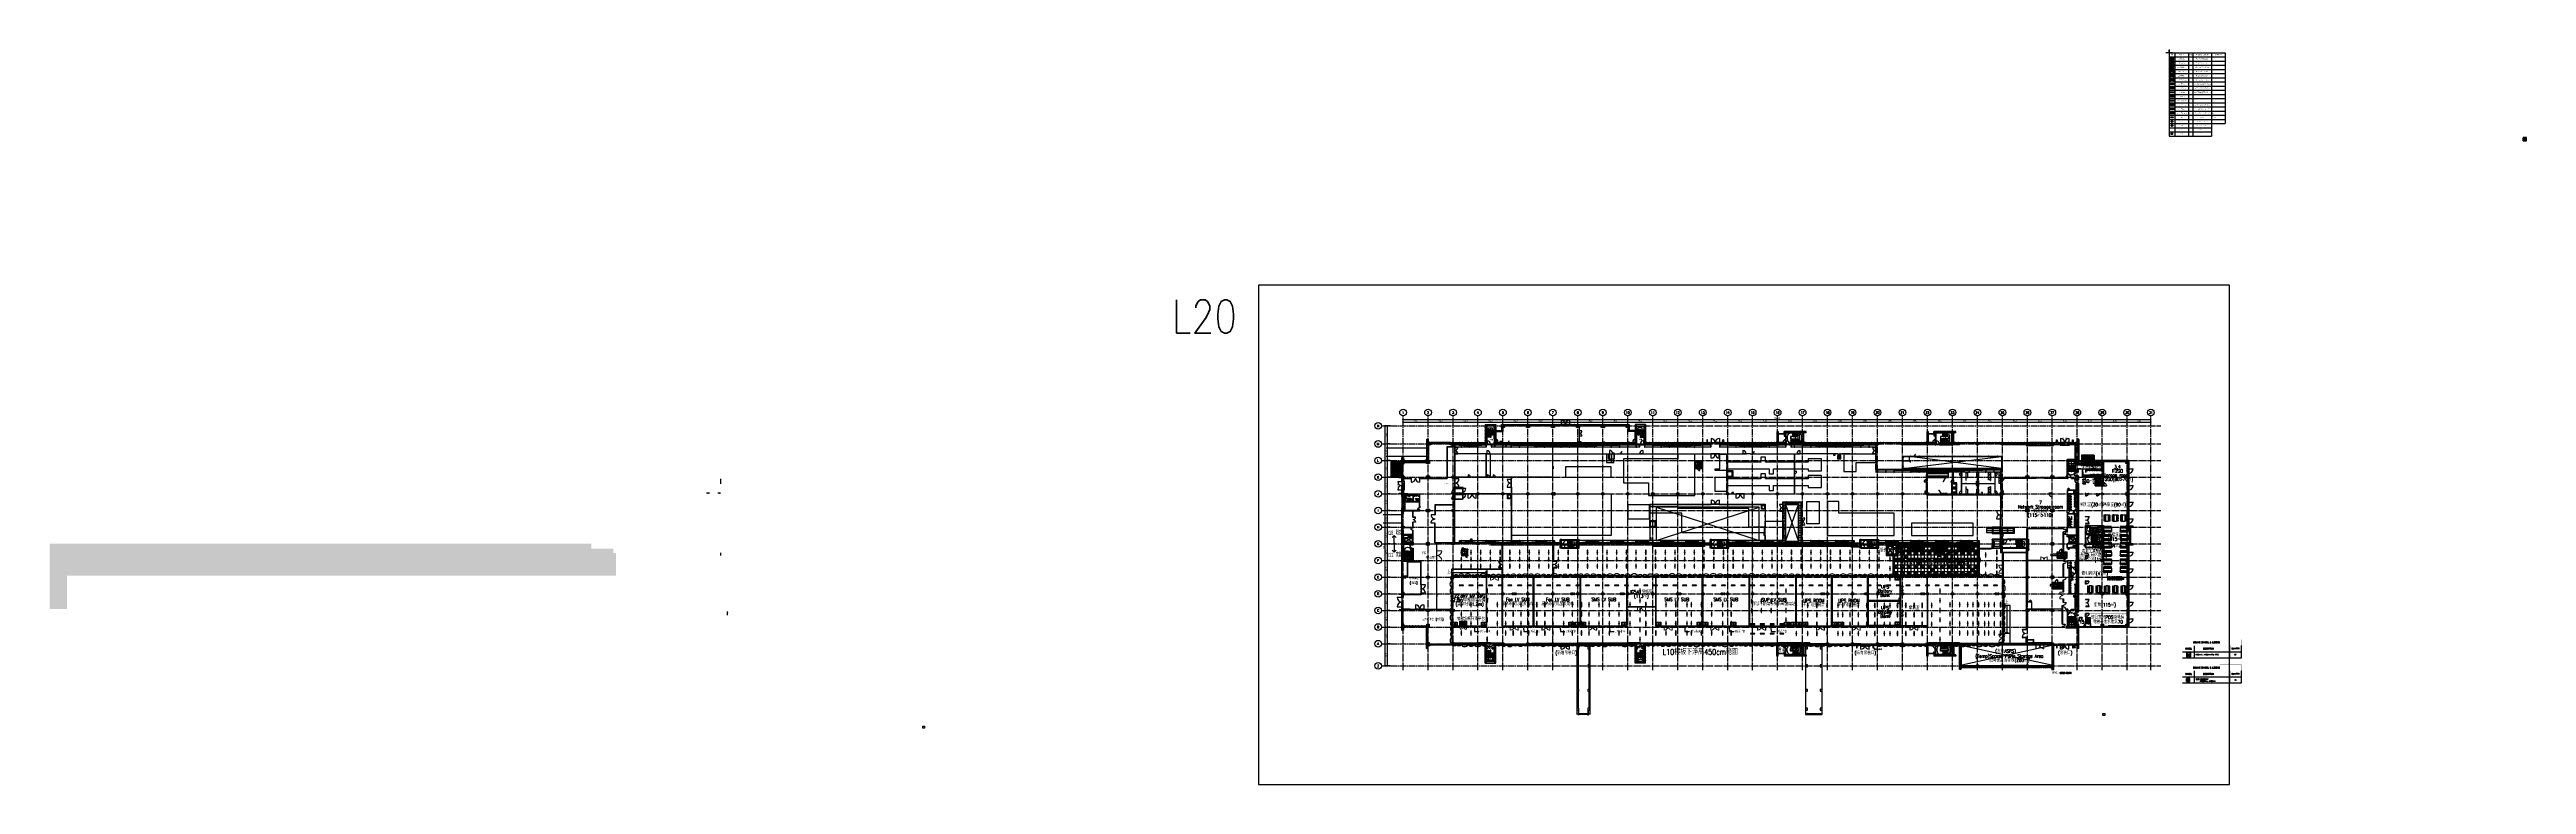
# Model space of a CAD drawing. Header units: millimetres. Extents: x -48783 to 40488, y 6477 to 32964.
import ezdxf
from ezdxf import colors
from ezdxf.entities.mleader import LeaderData, LeaderLine
from ezdxf.enums import TextEntityAlignment as Align
from ezdxf.math import Vec2, Vec3

# ---------------------------------------------------------------- set-up
doc = ezdxf.new("R2010")
doc.units = ezdxf.units.MM
doc.header["$LTSCALE"] = 100
for name, pattern in [('188K-SM-03-F1-L20-ARCH-PA-Y2257103$0$AP5A-SM-03-F20-ARCH-PA-Y2230801+Y2230803$0$ALL-PA-TXT-Y2221201$0$DASHED', [19.05, 12.7, -6.35]), ('188K-SM-03-F1-L20-ARCH-PA-Y2257103$0$DASHED', [19.05, 12.7, -6.35]), ('X-N-FAB-L20$0$1', [0.375, 0.25, -0.125]), ('X-N-FAB-L20$0$COL-CEN-LIN', [3.25, 2.5, -0.25, 0.25, -0.25]), ('X-N-FAB-L20$0$HIDDEN', [0.375, 0.25, -0.125]), ('X-N-FAB-L20$0$HIDDENK1', [0.334, 0.167, -0.167])]:
    doc.linetypes.add(name, pattern=pattern)
for name, color, linetype in [('0-XREF', 7, 'Continuous'), ('188K-SM-03-F1-L20-ARCH-CEIL-Y2257103$0$K-CEIL-3m', 8, 'Continuous'), ('188K-SM-03-F1-L20-ARCH-PA-Y2257103$0$K-Door', 53, 'Continuous'), ('188K-SM-03-F1-L20-ARCH-PA-Y2257103$0$K-岩棉 2hr-單抗-5m', 53, 'Continuous'), ('188K-SM-03-F1-L20-ARCH-PA-Y2257103$0$K-岩棉 2hr-非抗-5m', 53, 'Continuous'), ('188K-SM-03-F1-L20-ARCH-PA-Y2257103$0$K-爬梯', 53, 'Continuous'), ('188K-SM-03-F1-L20-ARCH-PA-Y2257103$0$K-維修門', 53, 'Continuous'), ('188K-SM-03-F1-L20-ARCH-PA-Y2257103$0$K-鋁-單抗-3m', 53, 'Continuous'), ('188K-SM-03-F1-L20-MECH-DCC-Y2257103$0$0-H-FFU-TXT', 7, 'Continuous'), ('188K-SM-03-F1-L20-MECH-DCC-Y2257103$0$0-kate-DCC', 1, 'Continuous'), ('188K-SM-03-F1-L20-MECH-DCC-Y2257103$0$0-kate-DCC-TYPE', 7, 'Continuous'), ('188K-SM-03-F1-L20-MECH-DCC-Y2257103$0$00_閥站分組', 1, 'Continuous'), ('188K-SM-03-F1-L20-MECH-DCC-Y2257103$0$AC-DCC-EQ', 1, 'Continuous'), ('188K-SM-03-F1-L20-MECH-DCC-Y2257103$0$P-CHR 20', 30, 'Continuous'), ('188K-SM-03-F1-L20-MECH-DCC-Y2257103$0$P-CHS 12', 110, 'Continuous'), ('188K-SM-03-F1-L20-MECH-DCC-Y2257103$0$P-inslution', 61, 'Continuous'), ('188K-SM-03-F1-L20-MECH-DCC-Y2257103$0$P-TXT', 53, 'Continuous'), ('188K-SM-03-F1-L20-MECH-DCC-Y2257103$0$P-閥件', 53, 'Continuous'), ('188K-SM-06-F1-L20-ELEC-LIGHT-Y2257103$0$0_XREF', 8, 'Continuous'), ('188K-SM-06-F1-L20-ELEC-LIGHT-Y2257103$0$E-LIGHT(W)-N', 8, 'Continuous'), ('188K-SM-06-F1-L20-ELEC-LIGHT-Y2257103$0$E-LIGHT(W)-U FR', 8, 'Continuous'), ('188K-SM-06-F1-L20-ELEC-LIGHT-Y2257103$0$E-LIGHT(W)-U XLPE', 8, 'Continuous'), ('188K-SM-06-F1-L20-ELEC-LIGHT-Y2257103$0$E-LIGHT(Y)-N', 8, 'Continuous'), ('188K-SM-06-F1-L20-ELEC-LIGHT-Y2257103$0$E-LIGHT(Y)-U FR', 8, 'Continuous'), ('188K-SM-06-F1-L20-ELEC-LIGHT-Y2257103$0$E-LIGHT(Y)-U XLPE', 8, 'Continuous'), ('188K-SM-06-F1-L20-ELEC-LIGHT-Y2257103$0$E-LIGHT-SW', 8, 'Continuous'), ('188K-SM-06-F1-L20-ELEC-LIGHT-Y2257103$0$E-圖例', 8, 'Continuous'), ('188K-SM-06-F1-L20-ELEC-LIGHT-Y2257103$0$ELEC TRAY LIGHT', 8, 'Continuous'), ('188K-SM-06-F1-L20-ELEC-LIGHT-Y2257103$0$小視阜點位', 8, 'Continuous'), ('188K-SM-06-F1-L20-HVAC-FFU-Y2257103$0$0-H-FFU-TXT', 7, 'Continuous'), ('188K-SM-06-F1-L20-HVAC-FFU-Y2257103$0$AC-FFU-ULPA', 4, 'Continuous'), ('X-N-FAB-L20$0$0-4', 8, 'Continuous'), ('X-N-FAB-L20$0$0-5', 8, 'Continuous'), ('X-N-FAB-L20$0$0-COL', 8, 'Continuous'), ('X-N-FAB-L20$0$0-MC', 8, 'Continuous'), ('X-N-FAB-L20$0$0-NC', 8, 'Continuous'), ('X-N-FAB-L20$0$0-WALL', 8, 'Continuous'), ('X-N-FAB-L20$0$0-毒腐氣體房', 8, 'Continuous'), ('X-N-FAB-L20$0$04', 8, 'Continuous'), ('X-N-FAB-L20$0$08', 8, 'Continuous'), ('X-N-FAB-L20$0$12', 8, 'Continuous'), ('X-N-FAB-L20$0$200K新增範圍', 8, 'Continuous'), ('X-N-FAB-L20$0$4', 8, 'Continuous'), ('X-N-FAB-L20$0$A-WALL-IN', 8, 'Continuous'), ('X-N-FAB-L20$0$ASP_4', 8, 'Continuous'), ('X-N-FAB-L20$0$ASP_5', 8, 'Continuous'), ('X-N-FAB-L20$0$BASE0', 8, 'Continuous'), ('X-N-FAB-L20$0$BEAM', 8, 'Continuous'), ('X-N-FAB-L20$0$BLOCK', 8, 'Continuous'), ('X-N-FAB-L20$0$CCL', 8, 'X-N-FAB-L20$0$COL-CEN-LIN'), ('X-N-FAB-L20$0$COL', 8, 'Continuous'), ('X-N-FAB-L20$0$COL-S', 8, 'Continuous'), ('X-N-FAB-L20$0$DE-MMTN-F1-F2-B000-G-AR-SEC@16$0$DE-MMTN-CUB3-F1-B000-G-AR-SEC@CF1.5$0$0-伸縮縫', 8, 'Continuous'), ('X-N-FAB-L20$0$DE-MMTN-F1-F2-B000-G-AR-SEC@16$0$DE-MMTN-CUB3-F1-B000-G-AR-SEC@CF1.5$0$伸縮縫', 8, 'Continuous'), ('X-N-FAB-L20$0$DOOR', 8, 'Continuous'), ('X-N-FAB-L20$0$DOORSILL', 8, 'Continuous'), ('X-N-FAB-L20$0$DRAIN', 8, 'Continuous'), ('X-N-FAB-L20$0$DW_Frame', 8, 'Continuous'), ('X-N-FAB-L20$0$EL-1', 8, 'Continuous'), ('X-N-FAB-L20$0$FUN', 8, 'Continuous'), ('X-N-FAB-L20$0$FURNITURE', 8, 'Continuous'), ('X-N-FAB-L20$0$H-FURN', 8, 'X-N-FAB-L20$0$1'), ('X-N-FAB-L20$0$HID', 8, 'X-N-FAB-L20$0$HIDDEN'), ('X-N-FAB-L20$0$HR', 8, 'Continuous'), ('X-N-FAB-L20$0$RM-NAME', 8, 'Continuous'), ('X-N-FAB-L20$0$TAK-RC-SLAB', 8, 'Continuous'), ('X-N-FAB-L20$0$TXT-CODE', 8, 'Continuous'), ('X-N-FAB-L20$0$TXT-CODE-雲', 8, 'Continuous'), ('X-N-FAB-L20$0$WALL-P', 8, 'Continuous'), ('X-N-FAB-L20$0$WALL-RC', 8, 'Continuous'), ('X-N-FAB-L20$0$WC', 8, 'Continuous'), ('X-N-FAB-L20$0$WIN-S', 8, 'Continuous')]:
    doc.layers.add(name, color=color, linetype=linetype)
for name, color, linetype, lineweight in [('188K-SM-03-F1-L20-ARCH-CEIL-Y2257103$0$K-吊點-標準', 8, 'Continuous', 9), ('X-N-FAB-L20$0$ARC', 8, 'Continuous', 0), ('X-N-FAB-L20$0$STEEL1', 8, 'Continuous', 0)]:
    doc.layers.add(name, color=color, linetype=linetype, lineweight=lineweight)
for name, color, linetype, plot in [('188K-SM-03-F1-L20-MECH-DCC-Y2257103$0$0-KATE-計算用', 7, 'Continuous', False), ('188K-SM-06-F1-L20-ELEC-LIGHT-Y2257103$0$Defpoints-CAS', 8, 'Continuous', False), ('X-N-FAB-L20$0$A-BLOCK', 8, 'Continuous', False), ('X-N-FAB-L20$0$DIM', 8, 'Continuous', False)]:
    doc.layers.add(name, color=color, linetype=linetype, plot=plot)
doc.layers.get('188K-SM-03-F1-L20-MECH-DCC-Y2257103$0$0-KATE-計算用').off()
doc.styles.add('188K-SM-03-F1-L20-ARCH-PA-Y2257103$0$AP5A-SM-03-F20-ARCH-PA-Y2230801+Y2230803$0$ALL-PA-TXT-Y2221201$0$Standard', font='txt.shx', dxfattribs={"bigfont": 'chineset.shx'})
doc.styles.add('188K-SM-03-F1-L20-ARCH-PA-Y2257103$0$simplex', font='simplex.shx', dxfattribs={"width": 0.8, "bigfont": 'chineset.shx'})
doc.styles.add('188K-SM-03-F1-L20-MECH-DCC-Y2257103$0$aa-txt', font='simplex.shx', dxfattribs={"width": 0.8, "bigfont": 'chineset.shx'})
doc.styles.add('188K-SM-03-F1-L20-MECH-DCC-Y2257103$0$Standard', font='arial.ttf')
doc.styles.add('188K-SM-03-F1-L20-MECH-DCC-Y2257103$0$XFM1Q20-200k$0$12P7-XCM2P10$0$AA-TXT', font='simplex.shx', dxfattribs={"bigfont": 'china.shx'})
doc.styles.add('188K-SM-06-F1-L20-ELEC-LIGHT-Y2257103$0$AE', font='isocp.shx', dxfattribs={"bigfont": 'chineset.shx'})
doc.styles.add('188K-SM-06-F1-L20-ELEC-LIGHT-Y2257103$0$F12P8-SM-03-C40-ELEC-LIGHT-L209207$0$Standard', font='txt.shx', dxfattribs={"bigfont": 'chineset.shx'})
doc.styles.add('188K-SM-06-F1-L20-ELEC-LIGHT-Y2257103$0$Standard', font='arial.ttf')
doc.styles.add('188K-SM-06-F1-L20-ELEC-LIGHT-Y2257103$0$xCI-5-F20-03-燈具$0$Standard', font='')
doc.styles.add('188K-SM-06-F1-L20-HVAC-FFU-Y2257103$0$aa-txt', font='simplex.shx', dxfattribs={"width": 0.8, "bigfont": 'chineset.shx'})
doc.styles.add('X-N-FAB-L20$0$ATS', font='monotxt', dxfattribs={"bigfont": 'BIGFONT'})
doc.styles.add('X-N-FAB-L20$0$CHINA', font='simplex.shx', dxfattribs={"width": 0.75, "bigfont": 'chineset.shx'})
doc.styles.add('X-N-FAB-L20$0$COL-NUM', font='romanc')
doc.styles.add('X-N-FAB-L20$0$DIM', font='simplex.shx', dxfattribs={"width": 0.67, "bigfont": 'chineset.shx'})
doc.styles.add('X-N-FAB-L20$0$DimStyUse', font='romans.shx', dxfattribs={"width": 0.7})
doc.styles.add('X-N-FAB-L20$0$Gen-Text', font='arial.ttf', dxfattribs={"height": 2.5})
doc.styles.add('X-N-FAB-L20$0$JEH', font='SIMPLEX.shx', dxfattribs={"bigfont": 'genie.shx'})
doc.styles.add('X-N-FAB-L20$0$ROMS', font='ROMANS.shx', dxfattribs={"bigfont": 'bigfont.shx'})
doc.styles.add('X-N-FAB-L20$0$Standard', font='romans.shx', dxfattribs={"bigfont": 'chineset.shx'})
doc.styles.add('X-N-FAB-L20$0$TG_NOTE_TEXT', font='simplex.shx', dxfattribs={"width": 0.75, "bigfont": 'chineset.shx'})
doc.styles.get('188K-SM-06-F1-L20-ELEC-LIGHT-Y2257103$0$xCI-5-F20-03-燈具$0$Standard').set_extended_font_data('PMingLiU')
doc.dimstyles.new('X-N-FAB-L20$0$0-Defpoint', dxfattribs={"dimtxt": 15, "dimasz": 0.5, "dimexe": 0.5, "dimexo": 0.5, "dimgap": 0.5, "dimtad": 1, "dimdsep": 46, "dimtxsty": 'X-N-FAB-L20$0$CHINA', "dimblk": 'X-N-FAB-L20$0$_None', "dimcen": 10, "dimclrd": 256, "dimclre": 256, "dimclrt": 256, "dimadec": 0, "dimazin": 0, "dimtfac": 1, "dimtix": 1, "dimtmove": 2, "dimatfit": 3, "dimldrblk": 'X-N-FAB-L20$0$_None', "dimfxl": 0.5, "dimtolj": 1, "dimtzin": 0, "dimarcsym": 0})
doc.dimstyles.new('X-N-FAB-L20$0$CIRL', dxfattribs={"dimtxt": 30, "dimasz": 8, "dimexe": 8, "dimexo": 0, "dimgap": 5, "dimtad": 1, "dimdsep": 46, "dimtxsty": 'X-N-FAB-L20$0$DimStyUse', "dimblk": 'X-N-FAB-L20$0$_Origin', "dimcen": 10, "dimdle": 8, "dimclrt": 2, "dimazin": 0, "dimtfac": 1, "dimtix": 1, "dimtmove": 2, "dimatfit": 3, "dimfxl": 10, "dimtolj": 1, "dimarcsym": 0})
doc.dimstyles.new('X-N-FAB-L20$0$JJP_005_defpoint', dxfattribs={"dimtxt": 20, "dimasz": 0.5, "dimexe": 0.5, "dimexo": 0.5, "dimgap": 0.5, "dimtad": 1, "dimdsep": 46, "dimtxsty": 'X-N-FAB-L20$0$DIM', "dimblk": 'X-N-FAB-L20$0$_None', "dimcen": 10, "dimclrd": 256, "dimclre": 256, "dimclrt": 256, "dimadec": 0, "dimazin": 0, "dimtfac": 1, "dimtix": 1, "dimtmove": 2, "dimatfit": 3, "dimldrblk": 'X-N-FAB-L20$0$_None', "dimfxl": 0.5, "dimtolj": 1, "dimtzin": 0, "dimarcsym": 0})
pattern_1 = [(45, (0, 0), (-0.08838834765, 0.08838834765), [])]

# ---------------------------------------------------------------- blocks, each defined once
blk = doc.blocks.new('188K-SM-03-F1-L20-ARCH-PA-Y2257103$0$護籠爬梯-4.6')
for points in [[(-375, 106), (-275, 106), (-275, 100), (-375, 100)], [(-375, 31), (-275, 31), (-275, -69), (-375, -69)], [(-350, 100), (-300, 100), (-300, 6), (-350, 6)], [(-350, 6), (-300, 6), (-300, -44), (-350, -44)], [(-300, 0), (300, 0), (300, -38), (-300, -38)], [(275, 106), (375, 106), (375, 100), (275, 100)], [(275, 31), (375, 31), (375, -69), (275, -69)], [(300, 100), (350, 100), (350, 6), (300, 6)], [(300, 6), (350, 6), (350, -44), (300, -44)], [(-354, -342), (-350, -342), (-350, -372), (-354, -372)], [(-261, -659), (-264, -662), (-283, -639), (-280, -637)], [(15, -776), (15, -780), (-15, -780), (-15, -776)], [(261, -659), (264, -662), (283, -639), (280, -637)], [(350, -342), (354, -342), (354, -372), (350, -372)]]:
    blk.add_lwpolyline(points, close=True)
at = {"linetype": '188K-SM-03-F1-L20-ARCH-PA-Y2257103$0$DASHED', "ltscale": 0.005}
for points in [[(0, -876), (0, 106)], [(450, -382), (-450, -382)]]:
    blk.add_lwpolyline(points, dxfattribs=at)
for points in [[(-350, -44), (-350, -426, 1), (350, -426), (350, -44)], [(-340, -44), (-340, -426, 1), (340, -426), (340, -44)]]:
    blk.add_lwpolyline(points, format="xyb")
blk = doc.blocks.new('188K-SM-03-F1-L20-ARCH-PA-Y2257103$0$XL10-ARCH-PA-L180507$0$CE-維修口')
for p, q in [((70, 70), (0, 70)), ((0, 67), (0, 70)), ((3, 67), (0, 70)), ((0, 70), (0, 0)), ((0, 3), (0, 0)), ((3, 3), (0, 0)), ((70, 0), (0, 0)), ((67, 67), (3, 67)), ((3, 67), (3, 3)), ((67, 66), (3, 66)), ((3, 66), (3, 3)), ((13, 57), (3, 66)), ((13, 13), (3, 3)), ((17, 3), (3, 3)), ((17, 3), (3, 3)), ((3, 3), (17, 3)), ((13, 57), (57, 57)), ((13, 57), (13, 13)), ((15, 55), (13, 57)), ((15, 15), (13, 13)), ((57, 13), (13, 13)), ((55, 55), (15, 55)), ((55, 55), (15, 55)), ((15, 55), (15, 15)), ((15, 15), (15, 55)), ((55, 15), (15, 15)), ((55, 15), (15, 15)), ((17, 4), (17, 2)), ((17, 4), (17, 2)), ((30, 4), (17, 4)), ((30, 2), (17, 2)), ((23, 4), (23, 2)), ((24, 4), (24, 2)), ((30, 4), (30, 2)), ((30, 4), (30, 2)), ((40, 3), (30, 3)), ((40, 3), (30, 3)), ((35, 64), (35, 64)), ((35, 64), (35, 64)), ((35, 64), (35, 64)), ((35, 64), (35, 64)), ((35, 59), (35, 59)), ((35, 59), (35, 59)), ((35, 59), (35, 59)), ((35, 59), (35, 59)), ((40, 4), (40, 2)), ((40, 4), (40, 2)), ((53, 4), (40, 4)), ((53, 2), (40, 2)), ((46, 4), (46, 2)), ((47, 4), (47, 2)), ((53, 4), (53, 2)), ((53, 4), (53, 2)), ((67, 3), (53, 3)), ((67, 3), (53, 3)), ((55, 55), (57, 57)), ((55, 55), (55, 15)), ((55, 15), (55, 55)), ((55, 15), (57, 13)), ((57, 57), (67, 66)), ((57, 57), (57, 13)), ((57, 13), (67, 3)), ((67, 67), (70, 70)), ((67, 67), (67, 3)), ((67, 66), (67, 3)), ((67, 3), (70, 0)), ((70, 70), (70, 0))]:
    blk.add_line(p, q)
blk.add_lwpolyline([(35, 59, -1.197549), (35, 64), (35, 64, 1.215744), (35, 59)], format="xyb", close=True)
blk.add_lwpolyline([(36, 59), (34, 59), (34, 62), (34, 64), (36, 64), (36, 62)], close=True)
for radius in [3.65, 2.75]:
    blk.add_circle((35, 62), radius)
at = {"style": '188K-SM-03-F1-L20-ARCH-PA-Y2257103$0$simplex', "width": 0.8}
blk.add_text('PANEL', height=6.4, rotation=270, dxfattribs=at).set_placement((32, 35), align=Align.CENTER)
blk = doc.blocks.new('188K-SM-03-F1-L20-ARCH-PA-Y2257103$0$單開庫板門-1200x2400)圓型拉環鎖+輔助鎖)')
at = {"ltscale": 0.1}
for p, q in [((25999, -11520), (25999, -11523)), ((26002, -11519), (26000, -11519)), ((26000, -11524), (26002, -11524)), ((26002, -11524), (26004, -11523)), ((26003, -11521), (26003, -11519)), ((26003, -11519), (26003, -11519)), ((26003, -11519), (26003, -11521)), ((26003, -11522), (26003, -11519)), ((26003, -11521), (26003, -11521)), ((26004, -11522), (26003, -11522)), ((26003, -11522), (26003, -11522)), ((26003, -11522), (26003, -11522)), ((26003, -11522), (26003, -11522)), ((26009, -11404), (26004, -11404)), ((26004, -11404), (26004, -11414)), ((26004, -11414), (26009, -11414)), ((26009, -11506), (26004, -11506)), ((26004, -11506), (26004, -11518)), ((26008, -11517), (26004, -11517)), ((26004, -11517), (26004, -11518)), ((26004, -11518), (26008, -11518)), ((26004, -11518), (26009, -11518)), ((26004, -11522), (26004, -11522)), ((26004, -11522), (26004, -11522)), ((26004, -11522), (26004, -11522)), ((26004, -11522), (26004, -11522)), ((26005, -11414), (26005, -11415)), ((26005, -11414), (26005, -11414)), ((26005, -11414), (26005, -11414)), ((26005, -11414), (26005, -11414)), ((26005, -11414), (26005, -11414)), ((26005, -11414), (26007, -11414)), ((26009, -11414), (26005, -11414)), ((26005, -11414), (26005, -11506)), ((26005, -11506), (26005, -11414)), ((26005, -11414), (26005, -11414)), ((26005, -11415), (26005, -11415)), ((26005, -11415), (26005, -11415)), ((26005, -11415), (26005, -11415)), ((26005, -11506), (26005, -11506)), ((26007, -11414), (26007, -11414)), ((26007, -11414), (26007, -11414)), ((26007, -11414), (26008, -11414)), ((26008, -11414), (26008, -11414)), ((26008, -11414), (26008, -11414)), ((26008, -11414), (26008, -11414)), ((26008, -11414), (26008, -11414)), ((26008, -11506), (26008, -11414)), ((26008, -11414), (26008, -11414)), ((26008, -11414), (26008, -11506)), ((26008, -11415), (26008, -11415)), ((26008, -11415), (26008, -11415)), ((26008, -11415), (26009, -11415)), ((26008, -11506), (26008, -11506)), ((26008, -11518), (26008, -11517)), ((26009, -11414), (26009, -11404)), ((26009, -11415), (26009, -11414)), ((26009, -11518), (26009, -11506)), ((26115, -11522), (26116, -11522)), ((26115, -11522), (26115, -11522)), ((26115, -11522), (26115, -11522)), ((26115, -11522), (26115, -11522)), ((26115, -11522), (26115, -11522)), ((26117, -11524), (26115, -11523)), ((26116, -11522), (26116, -11519)), ((26116, -11522), (26116, -11522)), ((26116, -11522), (26116, -11522)), ((26116, -11522), (26116, -11522)), ((26117, -11519), (26119, -11519)), ((26119, -11524), (26117, -11524)), ((26119, -11520), (26119, -11523))]:
    blk.add_line(p, q, dxfattribs=at)
for points in [[(25999, -11519), (25999, -11524)], [(26119, -11519), (26119, -11524)]]:
    blk.add_lwpolyline(points)
blk.add_lwpolyline([(26007, -11506), (26007, -11506), (26005, -11506, -0.414214), (26005, -11506), (26005, -11506, -0.414214), (26005, -11506), (26005, -11506, 0.414214), (26005, -11506), (26005, -11506, 0.414214), (26005, -11506), (26005, -11506, -0.414214), (26005, -11506), (26005, -11505, -0.414214), (26005, -11505), (26005, -11505, 0.414214), (26005, -11505), (26005, -11505, 0.72636), (26005, -11505), (26005, -11505, 0.158507), (26005, -11505), (26005, -11506, 0.414214), (26005, -11506), (26009, -11506, 0.414214), (26009, -11506), (26009, -11505, 0.158507), (26009, -11505), (26008, -11505, 0.72636), (26008, -11505), (26008, -11505, 0.414214), (26008, -11505, -0.414214), (26008, -11505), (26008, -11506, -0.414214), (26008, -11506), (26008, -11506, 0.414214), (26008, -11506), (26008, -11506, 0.414214), (26008, -11506), (26008, -11506, -0.414214), (26008, -11506), (26008, -11506, -0.414214), (26008, -11506), (26007, -11506)], format="xyb", close=True, dxfattribs=at)
for centre, radius, start, end in [((26005, -11415), 0.0313, 89.99998, 179.99998), ((26005, -11414), 0.0313, 270.00001, 0.00001), ((26005, -11414), 0.0313, 0.00002, 90.00002), ((26005, -11414), 0.0313, 179.99999, 269.99999), ((26005, -11414), 0.0313, 90.00001, 180.00001), ((26005, -11414), 0.0313, 90.00001, 180.00001), ((26005, -11415), 0.0313, 180.00001, 216.02738), ((26005, -11415), 0.0313, 216.02736, 359.99999), ((26005, -11415), 0.0209, 359.99997, 89.99997), ((26005, -11415), 0.0209, 180.00002, 270.00002), ((26008, -11414), 0.0313, 359.99999, 89.99999), ((26008, -11414), 0.0313, 270.00001, 0.00001), ((26008, -11414), 0.0313, 89.99999, 179.99999), ((26008, -11414), 0.0313, 179.99999, 269.99999), ((26008, -11415), 0.0313, 0.00002, 90.00002), ((26008, -11415), 0.0209, 269.99998, 359.99998), ((26008, -11415), 0.0209, 90.00002, 180.00002), ((26008, -11415), 0.0313, 180.00001, 323.97264), ((26009, -11414), 0.0313, 359.99999, 89.99999), ((26009, -11415), 0.0313, 323.97262, 359.99999)]:
    blk.add_arc(centre, radius, start, end, dxfattribs=at)
at = {"linetype": '188K-SM-03-F1-L20-ARCH-PA-Y2257103$0$AP5A-SM-03-F20-ARCH-PA-Y2230801+Y2230803$0$ALL-PA-TXT-Y2221201$0$DASHED', "ltscale": 0.01}
blk.add_arc((26001, -11519), 115, 359.85306, 85.81349, dxfattribs=at)
at = {"ltscale": 0.1}
for centre, major_axis, start_param, end_param in [((26000, -11520), (0.369, -0.369), 2.356194, 3.926991), ((26000, -11523), (-0.369, -0.369), 5.497787, 7.068583), ((26002, -11519), (0.111, -0.111), 7.068583, 8.63938), ((26003, -11522), (-0.0369, -0.0369), 0.785398, 3.926991), ((26004, -11522), (0.221, -0.221), 6.162283, 7.068583), ((26004, -11522), (0.0369, -0.0369), 7.068583, 8.63938), ((26004, -11522), (-0.0369, -0.0369), 3.926991, 7.068583), ((26116, -11522), (0.0369, -0.0369), 2.356194, 5.497787), ((26115, -11522), (0.0369, -0.0369), -0.785398, 2.356194), ((26115, -11522), (-0.0369, -0.0369), -2.356194, -0.785398), ((26115, -11522), (-0.221, -0.221), -0.785398, 0.120903), ((26117, -11519), (-0.111, -0.111), -2.356194, -0.785398), ((26119, -11520), (-0.369, -0.369), 2.356194, 3.926991), ((26119, -11523), (0.369, -0.369), -0.785398, 0.785398)]:
    blk.add_ellipse(centre, major_axis=major_axis, ratio=1, start_param=start_param, end_param=end_param, dxfattribs=at)
at = {"ltscale": 0.1, "extrusion": (0, 0, -1)}
blk.add_ellipse((26003, -11518), major_axis=(-0.516, 0.516), ratio=1, start_param=5.497787, end_param=11.780972, dxfattribs=at)
at = {"color": 8, "ltscale": 0.1, "style": '188K-SM-03-F1-L20-ARCH-PA-Y2257103$0$AP5A-SM-03-F20-ARCH-PA-Y2230801+Y2230803$0$ALL-PA-TXT-Y2221201$0$Standard', "width": 0.85}
blk.add_text('1200*2400', height=8, dxfattribs=at).set_placement((26058, -11534), align=Align.MIDDLE_CENTER)
blk = doc.blocks.new('188K-SM-03-F1-L20-ARCH-PA-Y2257103')
at = {"layer": '188K-SM-03-F1-L20-ARCH-PA-Y2257103$0$K-岩棉 2hr-單抗-5m'}
for p, q in [((17790, 14725), (17681, 14725)), ((17790, 14715), (17681, 14715)), ((17686, 14715), (17686, 14000)), ((17696, 14715), (17696, 14000)), ((17780, 14920), (17780, 14715)), ((17780, 14920), (17790, 14920)), ((17790, 14920), (17790, 14715)), ((20729, 14920), (20729, 14384)), ((20729, 14920), (20739, 14920)), ((20729, 14394), (20744, 14394)), ((20729, 14384), (20744, 14384)), ((20739, 14920), (20739, 14384)), ((17696, 14015), (20744, 14015)), ((17696, 14005), (20744, 14005)), ((20729, 14084), (20744, 14084)), ((20729, 14084), (20729, 14015)), ((20729, 14074), (20744, 14074)), ((20739, 14084), (20739, 14015))]:
    blk.add_line(p, q, dxfattribs=at)
at = {"layer": '188K-SM-03-F1-L20-ARCH-PA-Y2257103$0$K-岩棉 2hr-非抗-5m'}
for p, q in [((17775, 15050), (20744, 15050)), ((17775, 15040), (20744, 15040)), ((17780, 15040), (17780, 14920)), ((17790, 15040), (17790, 14920)), ((20729, 15040), (20729, 14920)), ((20739, 15040), (20739, 14920))]:
    blk.add_line(p, q, dxfattribs=at)
at = {"layer": '188K-SM-03-F1-L20-ARCH-PA-Y2257103$0$K-鋁-單抗-3m'}
for p, q in [((17790, 14920), (17820, 14920)), ((17790, 14915), (17820, 14915)), ((17940, 14920), (20729, 14920)), ((17940, 14915), (20729, 14915))]:
    blk.add_line(p, q, dxfattribs=at)
at = {"layer": '188K-SM-03-F1-L20-ARCH-PA-Y2257103$0$K-Door', "xscale": -1, "rotation": 180}
blk.add_blockref('188K-SM-03-F1-L20-ARCH-PA-Y2257103$0$單開庫板門-1200x2400)圓型拉環鎖+輔助鎖)', (-8179, 3396), dxfattribs=at)
at = {"layer": '188K-SM-03-F1-L20-ARCH-PA-Y2257103$0$K-爬梯', "xscale": 0.1, "yscale": 0.1, "zscale": 0.1}
blk.add_blockref('188K-SM-03-F1-L20-ARCH-PA-Y2257103$0$護籠爬梯-4.6', (17880, 15030), dxfattribs=at)
at = {"layer": '188K-SM-03-F1-L20-ARCH-PA-Y2257103$0$K-維修門', "xscale": -1, "rotation": 180}
blk.add_blockref('188K-SM-03-F1-L20-ARCH-PA-Y2257103$0$XL10-ARCH-PA-L180507$0$CE-維修口', (17845, 15026), dxfattribs=at)
blk = doc.blocks.new('188K-SM-06-F1-L20-ELEC-LIGHT-Y2257103$0$00')
at = {"layer": '188K-SM-06-F1-L20-ELEC-LIGHT-Y2257103$0$小視阜點位', "color": 3}
for p, q in [((50006.6, 40000.3), (49994.6, 40000.3)), ((50000.6, 40006.2), (50000.6, 39996.5))]:
    blk.add_line(p, q, dxfattribs=at)
blk = doc.blocks.new('*T89')
at = {"layer": '188K-SM-06-F1-L20-ELEC-LIGHT-Y2257103$0$E-圖例', "color": 0, "linetype": 'ByBlock', "lineweight": -2, "transparency": 16777216}
for p, q in [((0, 0), (1519, 0)), ((0, 0), (0, -3000)), ((200, 0), (200, -3000)), ((700, 0), (700, -3000)), ((850, 0), (850, -3000)), ((1519, 0), (1519, -3000)), ((0, -150), (1519, -150)), ((0, -300), (1519, -300)), ((0, -450), (1519, -450)), ((0, -600), (1519, -600)), ((0, -750), (1519, -750)), ((0, -900), (1519, -900)), ((0, -1050), (1519, -1050)), ((0, -1200), (1519, -1200)), ((0, -1350), (1519, -1350)), ((0, -1500), (1519, -1500)), ((0, -1650), (1519, -1650)), ((0, -1800), (1519, -1800)), ((0, -1950), (1519, -1950)), ((0, -2100), (1519, -2100)), ((0, -2250), (1519, -2250)), ((0, -2400), (1519, -2400)), ((0, -2550), (1519, -2550)), ((0, -2700), (1519, -2700)), ((0, -2850), (1519, -2850)), ((0, -3000), (1519, -3000))]:
    blk.add_line(p, q, dxfattribs=at)
at = {"layer": '188K-SM-06-F1-L20-ELEC-LIGHT-Y2257103$0$E-圖例', "color": 0, "transparency": 16777216, "attachment_point": 5, "style": '188K-SM-06-F1-L20-ELEC-LIGHT-Y2257103$0$Standard'}
for s, insert, char_height, width in [('圖例', (100, -75), 30, 190), ('{\\fPMingLiU|b0|i0|c136|p18;背掀式無塵室燈具\\P 38Wx4 277V ,黃光 ,U電(緊急照明)}', (450, -525), 15, 497), ('{\\fPMingLiU|b0|i0|c136|p18;背掀式無塵室燈具\\PLED 22Wx3 277V ,白光 ,N電}', (450, -675), 15, 497), ('{\\fPMingLiU|b0|i0|c136|p18;背掀式無塵室燈具\\PLED 22Wx3 277V ,白光 ,U電}', (450, -825), 15, 497), ('{\\fPMingLiU|b0|i0|c136|p18;背掀式無塵室燈具\\P38Wx4 277V ,黃光 ,N電}', (450, -225), 15, 497), ('{\\fPMingLiU|b0|i0|c136|p18;背掀式無塵室燈具\\P 38Wx4 277V ,黃光 ,U電}', (450, -375), 15, 497), ('{\\fPMingLiU|b0|i0|c136|p18;中文說明', (450, -75), 30, 490), ('計數', (775, -75), 30, 140), ('-', (775, -225), 30, 147), ('-', (775, -375), 30, 147), ('-', (775, -525), 30, 147), ('-', (775, -675), 30, 147), ('-', (775, -825), 30, 147), ('LIGHTING FIXTURE, RECESSED MOUNTED\\P 38Wx4 277V, YELLOW, UPS POWER(EMERGENCY)', (1185, -525), 15, 666.36), ('ENGLISH ILLUSTRATE', (1185, -75), 30, 659.36), ('LIGHTING FIXTURE, RECESSED MOUNTED\\P 38Wx4 277V, YELLOW, NORMAL POWER', (1185, -225), 15, 666.36), ('LIGHTING FIXTURE, RECESSED MOUNTED\\P 38Wx4 277V, YELLOW, UPS POWER', (1185, -375), 15, 666.36), ('LIGHTING FIXTURE, RECESSED MOUNTED\\PLED 22Wx3 277V, WHITE, NORMAL POWER', (1185, -675), 15, 666.36), ('LIGHTING FIXTURE, RECESSED MOUNTED\\PLED 22Wx3 277V, WHITE, UPS POWER', (1185, -825), 15, 666.36), ('{\\fPMingLiU|b0|i0|c136|p18;防塵防水燈}\\P58Wx1{\\fArial|b0|i0|c136|p34; }277C ,{\\fPMingLiU|b0|i0|c136|p18;黃光},FR{\\fPMingLiU|b0|i0|c136|p18;電(緊急照明)},IP65', (450, -1725), 15, 497), ('{\\fPMingLiU|b0|i0|c136|p18;防塵防水燈\\P}58Wx2 277V ,{\\fPMingLiU|b0|i0|c136|p18;黃光 },U{\\fPMingLiU|b0|i0|c136|p18;電}({\\fPMingLiU|b0|i0|c136|p18;緊急照明}) ,IP65', (450, -1425), 15, 497), ('{\\fPMingLiU|b0|i0|c136|p18;背掀式無塵室燈具\\PLED 22Wx3 277V ,白光 ,U電(緊急照明)}', (450, -975), 15, 497), ('防塵防水燈\\P58Wx2 277V ,黃光 ,N電 ,IP65', (450, -1125), 15, 497), ('防塵防水燈\\P58Wx2 277V ,黃光 ,U電 ,IP65', (450, -1275), 15, 497), ('{\\fPMingLiU|b0|i0|c136|p18;防塵防水燈}\\P58Wx1{\\fArial|b0|i0|c136|p34; }277C ,{\\fPMingLiU|b0|i0|c136|p18;黃光},N{\\fPMingLiU|b0|i0|c136|p18;電},IP65', (450, -1575), 15, 497), ('-', (775, -975), 30, 147), ('-', (775, -1125), 30, 147), ('-', (775, -1275), 30, 147), ('-', (775, -1425), 30, 147), ('-', (775, -1575), 30, 147), ('-', (775, -1725), 30, 147), ('LIGHTING FIXTURE, SURFACE MOUNTED\\P58Wx2 277V, YELLOW, NORMAL POWER,WATER PROOF IP65', (1185, -1125), 15, 666.36), ('LIGHTING FIXTURE, SURFACE MOUNTED\\P58Wx2 277V, YELLOW, UPS POWER(EMERGNECY),WATER PROOF IP65', (1185, -1425), 15, 666.36), ('LIGHTING FIXTURE, SURFACE MOUNTED\\P58Wx2 277V, YELLOW, UPS POWER,WATER PROOF IP65', (1185, -1275), 15, 666.36), ('LIGHTING FIXTURE, RECESSED MOUNTED\\PLED 22Wx3 277V, WHITE, UPS POWER(EMERGENCY)', (1185, -975), 15, 666.36), ('{\\fPMingLiU|b0|i0|c136|p18;防塵防水燈\\P}33Wx2 277V ,{\\fPMingLiU|b0|i0|c136|p18;白光 },U{\\fPMingLiU|b0|i0|c136|p18;電}({\\fPMingLiU|b0|i0|c136|p18;緊急照明}) ,IP65', (450, -2175), 15, 497), ('{\\fPMingLiU|b0|i0|c136|p18;防塵防水燈\\P}33Wx2 277V ,{\\fPMingLiU|b0|i0|c136|p18;白光 },N{\\fPMingLiU|b0|i0|c136|p18;電 },IP65', (450, -1875), 15, 497), ('{\\fPMingLiU|b0|i0|c136|p18;防塵防水燈\\P}33Wx2 277V ,{\\fPMingLiU|b0|i0|c136|p18;白光 },U{\\fPMingLiU|b0|i0|c136|p18;電 },IP65', (450, -2025), 15, 497), ('線性燈槽', (450, -2325), 15, 497), ('單切開關', (450, -2475), 15, 497), ('{\\fPMingLiU|b0|i0|c136|p18;三路開關', (450, -2625), 15, 497), ('-', (775, -1875), 30, 147), ('-', (775, -2025), 30, 147), ('-', (775, -2175), 30, 147), ('-', (775, -2325), 30, 147), ('-', (775, -2475), 30, 147), ('-', (775, -2625), 30, 147), ('LIGHTING FIXTURE, SURFACE MOUNTED 33Wx2 277V, WHITE, UPS POWER,WATER PROOF IP65', (1185, -2025), 15, 666.36), ('LIGHTING FIXTURE, SURFACE MOUNTED 33Wx2 277V, WHITE, UPS POWER(EMERGNECY),WATER PROOF IP65', (1185, -2175), 15, 666.36), ('LIGHTING FIXTURE, SURFACE MOUNTED\\P33Wx2 277V, WHITE, NORMAL POWER,WATER PROOF IP65', (1185, -1875), 15, 666.36), ('SINGLE POLE DOUBLE THROW SWITCH', (1185, -2625), 15, 666.36), ('SINGLE POLE SINGLE THROW SWITCH', (1185, -2475), 15, 666.36), ('LIGHT TROUGH', (1185, -2325), 15, 666.36), ('紅外線熱感應器', (450, -2775), 15, 497), ('多工開關', (450, -2925), 15, 497), ('-', (775, -2775), 30, 147), ('-', (775, -2925), 30, 147), ('MOTION SENSOR', (1185, -2775), 15, 666.36)]:
    blk.add_mtext(s, dxfattribs=dict(at, insert=insert, char_height=char_height, width=width))
blk = doc.blocks.new('*U87')
blk.add_lwpolyline([(-50, -5), (50, -5), (50, 5), (-50, 5)], close=True)
at = {"layer": '188K-SM-06-F1-L20-ELEC-LIGHT-Y2257103$0$Defpoints-CAS'}
blk.add_line((-50, 0), (50, 0), dxfattribs=at)
blk = doc.blocks.new('*U75')
blk.add_circle((0, 0), 25)
at = {"layer": '188K-SM-06-F1-L20-ELEC-LIGHT-Y2257103$0$Defpoints-CAS'}
blk.add_lwpolyline([(-3.5, 0.46), (3.5, 0.46), (3.5, -0.46), (-3.5, -0.46)], close=True, dxfattribs=at)
for p in [(-25, 0), (0, 25), (25, 0), (0, -25)]:
    blk.add_point(p, dxfattribs=at)
at = {"style": '188K-SM-06-F1-L20-ELEC-LIGHT-Y2257103$0$F12P8-SM-03-C40-ELEC-LIGHT-L209207$0$Standard', "width": 0.8}
blk.add_text('S3', height=20, dxfattribs=at).set_placement((0, 0), align=Align.MIDDLE_CENTER)
blk = doc.blocks.new('*U74')
blk.add_circle((0, 0), 25)
at = {"layer": '188K-SM-06-F1-L20-ELEC-LIGHT-Y2257103$0$Defpoints-CAS'}
blk.add_lwpolyline([(-3.5, 0.46), (3.5, 0.46), (3.5, -0.46), (-3.5, -0.46)], close=True, dxfattribs=at)
for p in [(-25, 0), (0, 25), (25, 0), (0, -25)]:
    blk.add_point(p, dxfattribs=at)
at = {"style": '188K-SM-06-F1-L20-ELEC-LIGHT-Y2257103$0$F12P8-SM-03-C40-ELEC-LIGHT-L209207$0$Standard', "width": 0.8}
blk.add_text('S', height=20, dxfattribs=at).set_placement((0, 0), align=Align.MIDDLE_CENTER)
blk = doc.blocks.new('*T88')
at = {"layer": '188K-SM-06-F1-L20-ELEC-LIGHT-Y2257103$0$E-圖例', "color": 0, "linetype": 'ByBlock', "lineweight": -2, "transparency": 16777216}
for p, q in [((0, 0), (500, 0)), ((0, 0), (0, -2550)), ((500, 0), (500, -2550)), ((0, -150), (500, -150)), ((0, -300), (500, -300)), ((0, -450), (500, -450)), ((0, -600), (500, -600)), ((0, -750), (500, -750)), ((0, -900), (500, -900)), ((0, -1050), (500, -1050)), ((0, -1200), (500, -1200)), ((0, -1350), (500, -1350)), ((0, -1500), (500, -1500)), ((0, -1650), (500, -1650)), ((0, -1800), (500, -1800)), ((0, -1950), (500, -1950)), ((0, -2100), (500, -2100)), ((0, -2250), (500, -2250)), ((0, -2400), (500, -2400)), ((0, -2550), (500, -2550))]:
    blk.add_line(p, q, dxfattribs=at)
at = {"layer": '188K-SM-06-F1-L20-ELEC-LIGHT-Y2257103$0$E-圖例', "color": 0, "transparency": 16777216, "style": '188K-SM-06-F1-L20-ELEC-LIGHT-Y2257103$0$Standard'}
for s, insert, char_height, width, attachment_point in [('實物參考', (250, -75), 40, 490, 5), ('Panasonic \\P120x70x9.2(H:W:D)', (1.5, -2175), 15, 497, 4), ('Panasonic \\P120x70x9.2(H:W:D)', (1.5, -2325), 15, 497, 4)]:
    blk.add_mtext(s, dxfattribs=dict(at, insert=insert, char_height=char_height, width=width, attachment_point=attachment_point))
blk = doc.blocks.new('*U86')
for points in [[(-58, -28), (-58, 28), (58, 28), (58, -28)], [(-51, -19), (-51, 19), (51, 19), (51, -19)]]:
    blk.add_lwpolyline(points, close=True)
blk.add_circle((0, 0), 18.8)
at = {"layer": '188K-SM-06-F1-L20-ELEC-LIGHT-Y2257103$0$Defpoints-CAS'}
for p in [(-60, 30), (60, 30), (-60, -30), (60, -30)]:
    blk.add_point(p, dxfattribs=at)
at = {"style": '188K-SM-06-F1-L20-ELEC-LIGHT-Y2257103$0$Standard', "width": 0.8}
blk.add_text('N', height=15.5, dxfattribs=at).set_placement((58, -39), align=Align.MIDDLE_RIGHT)
blk = doc.blocks.new('*U85')
for points in [[(-58, -28), (-58, 28), (58, 28), (58, -28)], [(-51, -19), (-51, 19), (51, 19), (51, -19)]]:
    blk.add_lwpolyline(points, close=True)
blk.add_circle((0, 0), 18.8)
at = {"layer": '188K-SM-06-F1-L20-ELEC-LIGHT-Y2257103$0$Defpoints-CAS'}
for p in [(-60, 30), (60, 30), (-60, -30), (60, -30)]:
    blk.add_point(p, dxfattribs=at)
at = {"style": '188K-SM-06-F1-L20-ELEC-LIGHT-Y2257103$0$Standard', "width": 0.8}
blk.add_text('U', height=15.5, dxfattribs=at).set_placement((58, -39), align=Align.MIDDLE_RIGHT)
blk = doc.blocks.new('*U77')
for points in [[(-58, -28), (-58, 28), (58, 28), (58, -28)], [(-51, -19), (-51, 19), (51, 19), (51, -19)]]:
    blk.add_lwpolyline(points, close=True)
blk.add_circle((0, 0), 18.8)
at = {"layer": '188K-SM-06-F1-L20-ELEC-LIGHT-Y2257103$0$Defpoints-CAS'}
for p in [(-60, 30), (60, 30), (-60, -30), (60, -30)]:
    blk.add_point(p, dxfattribs=at)
at = {"style": '188K-SM-06-F1-L20-ELEC-LIGHT-Y2257103$0$Standard', "width": 0.8}
blk.add_text('U-FR', height=15.5, dxfattribs=at).set_placement((58, -39), align=Align.MIDDLE_RIGHT)
blk = doc.blocks.new('188K-SM-06-F1-L20-ELEC-LIGHT-Y2257103$0$防塵防水燈(黃光)-CAS')
at = {"ltscale": 600}
blk.add_lwpolyline([(-78, -8), (78, -8), (78, 8), (-78, 8)], close=True, dxfattribs=at)
blk.add_circle((0, 0), 8.1, dxfattribs=at)
at = {"style": '188K-SM-06-F1-L20-ELEC-LIGHT-Y2257103$0$AE', "width": 0.7}
blk.add_text('Y', height=10, dxfattribs=at).set_placement((0, 0), align=Align.MIDDLE)
at = {"style": '188K-SM-06-F1-L20-ELEC-LIGHT-Y2257103$0$Standard', "width": 0.8}
for s, p in [('Y', (-68, -18)), ('N', (78, -18))]:
    blk.add_text(s, height=15, dxfattribs=at).set_placement(p, align=Align.MIDDLE_RIGHT)
blk = doc.blocks.new('*U90')
at = {"ltscale": 600}
blk.add_lwpolyline([(-78, -8), (78, -8), (78, 8), (-78, 8)], close=True, dxfattribs=at)
blk.add_circle((0, 0), 8.1, dxfattribs=at)
at = {"style": '188K-SM-06-F1-L20-ELEC-LIGHT-Y2257103$0$AE', "width": 0.7}
blk.add_text('Y', height=10, dxfattribs=at).set_placement((0, 0), align=Align.MIDDLE)
at = {"style": '188K-SM-06-F1-L20-ELEC-LIGHT-Y2257103$0$Standard', "width": 0.8}
for s, p in [('Y', (-68, -18)), ('U', (78, -18))]:
    blk.add_text(s, height=15, dxfattribs=at).set_placement(p, align=Align.MIDDLE_RIGHT)
blk = doc.blocks.new('*U91')
at = {"ltscale": 600}
blk.add_lwpolyline([(-78, -8), (78, -8), (78, 8), (-78, 8)], close=True, dxfattribs=at)
blk.add_circle((0, 0), 8.1, dxfattribs=at)
at = {"style": '188K-SM-06-F1-L20-ELEC-LIGHT-Y2257103$0$AE', "width": 0.7}
blk.add_text('Y', height=10, dxfattribs=at).set_placement((0, 0), align=Align.MIDDLE)
at = {"style": '188K-SM-06-F1-L20-ELEC-LIGHT-Y2257103$0$Standard', "width": 0.8}
for s, p in [('Y', (-66, -18)), ('U-FR', (78, -18))]:
    blk.add_text(s, height=15, rotation=360, dxfattribs=at).set_placement(p, align=Align.MIDDLE_RIGHT)
blk = doc.blocks.new('*U80')
at = {"ltscale": 600}
blk.add_lwpolyline([(75, 8), (-75, 8), (-75, -8), (75, -8)], close=True, dxfattribs=at)
blk.add_circle((0, 0), 8.1, dxfattribs=at)
at = {"style": '188K-SM-06-F1-L20-ELEC-LIGHT-Y2257103$0$Standard', "width": 0.8}
blk.add_text('N', height=15, rotation=360, dxfattribs=at).set_placement((78, -18), align=Align.MIDDLE_RIGHT)
blk = doc.blocks.new('*U81')
at = {"ltscale": 600}
blk.add_lwpolyline([(-75, -8), (75, -8), (75, 8), (-75, 8)], close=True, dxfattribs=at)
blk.add_circle((0, 0), 8.1, dxfattribs=at)
at = {"style": '188K-SM-06-F1-L20-ELEC-LIGHT-Y2257103$0$Standard', "width": 0.8}
blk.add_text('U', height=15, rotation=360, dxfattribs=at).set_placement((79, -18), align=Align.MIDDLE_RIGHT)
blk = doc.blocks.new('*U82')
at = {"ltscale": 600}
blk.add_lwpolyline([(-75, -8), (75, -8), (75, 8), (-75, 8)], close=True, dxfattribs=at)
blk.add_circle((0, 0), 8.1, dxfattribs=at)
at = {"style": '188K-SM-06-F1-L20-ELEC-LIGHT-Y2257103$0$Standard', "width": 0.8}
blk.add_text('U-FR', height=15, rotation=360, dxfattribs=at).set_placement((78, -18), align=Align.MIDDLE_RIGHT)
blk = doc.blocks.new('188K-SM-06-F1-L20-ELEC-LIGHT-Y2257103$0$背掀式無塵室燈具(黃光)-CAS')
at = {"color": 0}
for p, q in [((53, 23), (-53, 23)), ((-53, 23), (-53, -23)), ((53, -23), (53, 23)), ((-53, -23), (53, -23))]:
    blk.add_line(p, q, dxfattribs=at)
blk.add_lwpolyline([(-58, -28), (58, -28), (58, 28), (-58, 28)], close=True, dxfattribs=at)
blk.add_circle((0, 0), 23.4, dxfattribs=at)
at = {"layer": '188K-SM-06-F1-L20-ELEC-LIGHT-Y2257103$0$Defpoints-CAS'}
for p in [(-60, 30), (-60, 30), (60, 30), (-60, -30), (60, -30)]:
    blk.add_point(p, dxfattribs=at)
at = {"color": 0, "style": '188K-SM-06-F1-L20-ELEC-LIGHT-Y2257103$0$xCI-5-F20-03-燈具$0$Standard'}
blk.add_text('Y', height=25, dxfattribs=at).set_placement((0, 0), align=Align.MIDDLE)
at = {"style": '188K-SM-06-F1-L20-ELEC-LIGHT-Y2257103$0$Standard', "width": 0.8}
blk.add_text('N', height=15, rotation=360, dxfattribs=at).set_placement((58, -38), align=Align.MIDDLE_RIGHT)
blk = doc.blocks.new('*U70')
for p, q in [((58, 28), (-58, 28)), ((-58, 28), (-58, -28)), ((53, 23), (-53, 23)), ((-53, 23), (-53, -23)), ((53, -23), (53, 23)), ((58, -28), (58, 28)), ((-58, -28), (58, -28)), ((-53, -23), (53, -23))]:
    blk.add_line(p, q)
blk.add_circle((0, 0), 23.4)
at = {"layer": '188K-SM-06-F1-L20-ELEC-LIGHT-Y2257103$0$Defpoints-CAS'}
for p in [(-60, 30), (-60, 30), (60, 30), (-60, -30), (60, -30)]:
    blk.add_point(p, dxfattribs=at)
at = {"style": '188K-SM-06-F1-L20-ELEC-LIGHT-Y2257103$0$xCI-5-F20-03-燈具$0$Standard'}
blk.add_text('Y', height=25, dxfattribs=at).set_placement((0, 0), align=Align.MIDDLE)
at = {"style": '188K-SM-06-F1-L20-ELEC-LIGHT-Y2257103$0$Standard', "width": 0.8}
blk.add_text('U', height=15, rotation=360, dxfattribs=at).set_placement((58, -38), align=Align.MIDDLE_RIGHT)
blk = doc.blocks.new('188K-SM-06-F1-L20-ELEC-LIGHT-Y2257103$0$E-LIGHT-多工開關-TOP-REV0')
blk.add_lwpolyline([(-25, 25), (25, 25), (25, -25), (-25, -25)], close=True)
at = {"style": '188K-SM-06-F1-L20-ELEC-LIGHT-Y2257103$0$F12P8-SM-03-C40-ELEC-LIGHT-L209207$0$Standard', "width": 0.8}
blk.add_text('S', height=20, dxfattribs=at).set_placement((0, 0), align=Align.MIDDLE_CENTER)
blk = doc.blocks.new('*U95')
at = {"layer": '188K-SM-06-F1-L20-ELEC-LIGHT-Y2257103$0$E-LIGHT(W)-N'}
blk.add_blockref('*U80', (173, 9), dxfattribs=at)
at = {"layer": '188K-SM-06-F1-L20-ELEC-LIGHT-Y2257103$0$E-LIGHT(W)-U FR'}
blk.add_blockref('*U82', (-177, 9), dxfattribs=at)
blk = doc.blocks.new('*U96')
at = {"color": 0, "linetype": 'ByBlock', "lineweight": -2, "transparency": 16777216}
for p in [(0, 0), (700, 0), (1400, 0), (2100, 0), (2800, 0), (3500, 0), (4200, 0), (4900, 0), (5600, 0), (6300, 0), (7000, 0), (7700, 0), (8400, 0), (9100, 0), (9800, 0), (10500, 0), (11200, 0), (11900, 0), (12600, 0), (13300, 0), (14000, 0), (14700, 0), (15400, 0), (16100, 0), (16800, 0), (17500, 0), (18200, 0), (18900, 0)]:
    blk.add_blockref('*U95', p, dxfattribs=at)
blk = doc.blocks.new('*U97')
at = {"layer": '188K-SM-06-F1-L20-ELEC-LIGHT-Y2257103$0$E-LIGHT(W)-N'}
blk.add_blockref('*U80', (-2, 9), dxfattribs=at)
blk = doc.blocks.new('*U98')
at = {"color": 0, "linetype": 'ByBlock', "lineweight": -2, "transparency": 16777216}
for p in [(0, 0), (350, 0), (700, 0), (1050, 0), (1400, 0), (1750, 0), (2100, 0), (2450, 0), (2800, 0)]:
    blk.add_blockref('*U97', p, dxfattribs=at)
blk = doc.blocks.new('*U100')
at = {"layer": '188K-SM-06-F1-L20-ELEC-LIGHT-Y2257103$0$E-LIGHT(W)-N'}
blk.add_blockref('*U80', (-2, 9), dxfattribs=at)
blk = doc.blocks.new('*U99')
at = {"color": 0, "linetype": 'ByBlock', "lineweight": -2, "transparency": 16777216}
for p in [(0, 0), (350, 0), (700, 0), (1050, 0), (1400, 0), (1750, 0), (2100, 0), (2450, 0), (2800, 0), (3150, 0), (3500, 0), (3850, 0), (4200, 0)]:
    blk.add_blockref('*U100', p, dxfattribs=at)
blk = doc.blocks.new('*U102')
at = {"layer": '188K-SM-06-F1-L20-ELEC-LIGHT-Y2257103$0$E-LIGHT(W)-N'}
blk.add_blockref('*U80', (-2, 9), dxfattribs=at)
blk = doc.blocks.new('*U101')
at = {"color": 0, "linetype": 'ByBlock', "lineweight": -2, "transparency": 16777216}
for p in [(0, 0), (350, 0), (700, 0), (1050, 0), (1400, 0)]:
    blk.add_blockref('*U102', p, dxfattribs=at)
blk = doc.blocks.new('*U103')
at = {"layer": '188K-SM-06-F1-L20-ELEC-LIGHT-Y2257103$0$E-LIGHT(W)-N', "rotation": 90}
blk.add_blockref('*U80', (-9, 168), dxfattribs=at)
at = {"layer": '188K-SM-06-F1-L20-ELEC-LIGHT-Y2257103$0$E-LIGHT(W)-U FR', "rotation": 90}
blk.add_blockref('*U82', (-9, -172), dxfattribs=at)
blk = doc.blocks.new('*U104')
at = {"color": 0, "linetype": 'ByBlock', "lineweight": -2, "transparency": 16777216}
for p in [(0, 0), (0, -700), (0, -1400)]:
    blk.add_blockref('*U103', p, dxfattribs=at)
blk = doc.blocks.new('*U105')
at = {"layer": '188K-SM-06-F1-L20-ELEC-LIGHT-Y2257103$0$E-LIGHT(W)-N', "rotation": 90}
blk.add_blockref('*U80', (-9, 168), dxfattribs=at)
at = {"layer": '188K-SM-06-F1-L20-ELEC-LIGHT-Y2257103$0$E-LIGHT(W)-U FR', "rotation": 90}
blk.add_blockref('*U82', (-9, -172), dxfattribs=at)
blk = doc.blocks.new('*U106')
at = {"color": 0, "linetype": 'ByBlock', "lineweight": -2, "transparency": 16777216}
for p in [(0, 0), (0, -700), (0, -1400)]:
    blk.add_blockref('*U105', p, dxfattribs=at)
blk = doc.blocks.new('*U108')
at = {"layer": '188K-SM-06-F1-L20-ELEC-LIGHT-Y2257103$0$E-LIGHT(W)-N', "rotation": 90}
blk.add_blockref('*U80', (-9, 168), dxfattribs=at)
at = {"layer": '188K-SM-06-F1-L20-ELEC-LIGHT-Y2257103$0$E-LIGHT(W)-U FR', "rotation": 90}
blk.add_blockref('*U82', (-9, -172), dxfattribs=at)
blk = doc.blocks.new('*U107')
at = {"color": 0, "linetype": 'ByBlock', "lineweight": -2, "transparency": 16777216}
for p in [(0, 0), (0, -700)]:
    blk.add_blockref('*U108', p, dxfattribs=at)
blk = doc.blocks.new('*U110')
at = {"layer": '188K-SM-06-F1-L20-ELEC-LIGHT-Y2257103$0$E-LIGHT(W)-N', "rotation": 90}
blk.add_blockref('*U80', (-9, 168), dxfattribs=at)
at = {"layer": '188K-SM-06-F1-L20-ELEC-LIGHT-Y2257103$0$E-LIGHT(W)-U FR', "rotation": 90}
blk.add_blockref('*U82', (-9, -172), dxfattribs=at)
blk = doc.blocks.new('*U109')
at = {"color": 0, "linetype": 'ByBlock', "lineweight": -2, "transparency": 16777216}
for p in [(0, 0), (0, -700), (0, -1400)]:
    blk.add_blockref('*U110', p, dxfattribs=at)
blk = doc.blocks.new('188K-SM-06-F1-L20-ELEC-LIGHT-Y2257103')
at = {"layer": '188K-SM-06-F1-L20-ELEC-LIGHT-Y2257103$0$0_XREF', "ltscale": 1000}
blk.add_lwpolyline([(25225, 9035), (25295, 9035), (25295, 8965), (25225, 8965)], close=True, dxfattribs=at)
at = {"layer": '188K-SM-06-F1-L20-ELEC-LIGHT-Y2257103$0$0_XREF'}
blk.add_lwpolyline([(-17313, 8577), (-17243, 8577), (-17243, 8507), (-17313, 8507)], close=True, dxfattribs=at)
at = {"layer": '188K-SM-06-F1-L20-ELEC-LIGHT-Y2257103$0$E-圖例'}
for q in [(27513, 32846), (27613, 32947)]:
    blk.add_line((27613, 32847), q, dxfattribs=at)
for name, p in [('*T89', (27613, 32847)), ('*T88', (29132, 32847)), ('*U101', (9127, 15059)), ('*U99', (11907, 15059)), ('*U98', (17862, 15059)), ('*U96', (2277, 13641)), ('*U104', (3039, 13282)), ('*U106', (8546, 13282)), ('*U107', (13808, 13282)), ('*U109', (19358, 13282))]:
    blk.add_blockref(name, p)
at = {"layer": '188K-SM-06-F1-L20-ELEC-LIGHT-Y2257103$0$E-LIGHT(W)-N'}
for name, p in [('*U86', (27713, 32172)), ('*U80', (27713, 30972)), ('*U80', (12600, 12255)), ('*U80', (12950, 12255)), ('*U80', (12950, 11915)), ('*U80', (13300, 12255)), ('*U80', (13650, 12255)), ('*U80', (13650, 11915))]:
    blk.add_blockref(name, p, dxfattribs=at)
at = {"layer": '188K-SM-06-F1-L20-ELEC-LIGHT-Y2257103$0$E-LIGHT(W)-N', "rotation": 90}
for p in [(2099, 14845), (2099, 14595), (2099, 14345), (2449, 14845), (2449, 14345), (2799, 14845), (2799, 14595), (2799, 14345), (3149, 14845), (3149, 14345), (3499, 14845), (3499, 14595), (3499, 14345), (3849, 14845), (3849, 14345), (4199, 14845), (4199, 14595), (4199, 14345), (4549, 14845), (4549, 14345), (4899, 14845), (4899, 14595), (4899, 14345), (5249, 14845), (5249, 14345), (5599, 14845), (5599, 14595), (5599, 14345), (5949, 14845), (5949, 14345), (6299, 14845), (6299, 14595), (6299, 14345), (6649, 14845), (6649, 14345), (6999, 14845), (6999, 14595), (6999, 14345), (7349, 14845), (7349, 14345), (7699, 14845), (7699, 14595), (7699, 14345), (8049, 14845), (8049, 14345), (8399, 14845), (8399, 14595), (8399, 14345), (8749, 14845), (8749, 14345), (9099, 14845), (9099, 14595), (9099, 14345), (9449, 14845), (9449, 14345), (9799, 14845), (9799, 14595), (9799, 14345), (10149, 14845), (10149, 14345), (10499, 14845), (10499, 14595), (10499, 14345), (10849, 14845), (10849, 14345), (11199, 14845), (11199, 14595), (11199, 14345), (11549, 14845), (11549, 14345), (11899, 14845), (11899, 14595), (11899, 14345), (12249, 14845), (12249, 14345), (12599, 14845), (12599, 14595), (12599, 14345), (12949, 14845), (12949, 14345), (13299, 14845), (13299, 14595), (13299, 14345), (13649, 14845), (13649, 14345), (13999, 14845), (13999, 14595), (13999, 14345), (14349, 14845), (14349, 14345), (14699, 14845), (14699, 14595), (14699, 14345), (15049, 14845), (15049, 14345), (15405, 14845), (15405, 14595), (15405, 14345), (15755, 14845), (15755, 14345), (16105, 14845), (16105, 14595), (16105, 14345), (16455, 14845), (16455, 14345), (16805, 14845), (16805, 14595), (16805, 14345), (17155, 14845), (17155, 14345), (17548, 14600), (21000, 14750), (21400, 14845), (21400, 14345), (17548, 13900), (21000, 14050), (2100, 12955), (2100, 12615), (2450, 12955), (3400, 12955), (3400, 12615), (3700, 12955), (3970, 12955), (3970, 12615), (4250, 12955), (4530, 12955), (4530, 12615), (4820, 12955), (5110, 12955), (5110, 12615), (5400, 12955), (5790, 12955), (5790, 12615), (6100, 12955), (6430, 12955), (6430, 12615), (6701, 12955), (6701, 12615), (7061, 12955), (7431, 12955), (7431, 12615), (7781, 12955), (8181, 12955), (8181, 12615), (8750, 12955), (8750, 12615), (9110, 12955), (9480, 12955), (9480, 12615), (9830, 12955), (10230, 12955), (10230, 12615), (10389, 12955), (10389, 12615), (10749, 12955), (11119, 12955), (11119, 12615), (11522, 12955), (11826, 12955), (11826, 12615), (12565, 12745), (12915, 13085), (12915, 12745), (13265, 12745), (14173, 12935), (14173, 12595), (14583, 12935), (14913, 12935), (14913, 12595), (15283, 12935), (15673, 12935), (15673, 12595), (15842, 12935), (15842, 12595), (16112, 12935), (16412, 12935), (16412, 12595), (16712, 12935), (17002, 12935), (17002, 12595), (17342, 12935), (17549, 12935), (17549, 12595), (17819, 12935), (18119, 12935), (18119, 12595), (18419, 12935), (18709, 12935), (18709, 12595), (19049, 12935), (19710, 12955), (19710, 12615), (20060, 12955), (20348, 12955), (20348, 12615), (20538, 12955), (20538, 12615), (20745, 12955), (20963, 12955), (20963, 12615), (21107, 12955), (21107, 12615), (21314, 12955), (21532, 12955), (21532, 12615), (2100, 12275), (2100, 11935), (2450, 12275), (3400, 12275), (3400, 11935), (3700, 12275), (3970, 12275), (3970, 11935), (4250, 12275), (4530, 12275), (4530, 11935), (4820, 12275), (5110, 12275), (5110, 11935), (5400, 12275), (5790, 12275), (5790, 11935), (6100, 12275), (6430, 12275), (6430, 11935), (6701, 12275), (6701, 11935), (7061, 12275), (7431, 12275), (7431, 11935), (7781, 12275), (8181, 12275), (8181, 11935), (8750, 12275), (8750, 11935), (9110, 12275), (9480, 12275), (9480, 11935), (9830, 12275), (10230, 12275), (10230, 11935), (10389, 12275), (10389, 11935), (10749, 12275), (11119, 12275), (11119, 11935), (11522, 12275), (11826, 12275), (11826, 11935), (14173, 12255), (14173, 11915), (14583, 12255), (14913, 12255), (14913, 11915), (15283, 12255), (15673, 12255), (15673, 11915), (15842, 12255), (15842, 11915), (16112, 12255), (16412, 12255), (16412, 11915), (16712, 12255), (17002, 12255), (17002, 11915), (17342, 12255), (17549, 12255), (17549, 11915), (17819, 12255), (18119, 12255), (18119, 11915), (18419, 12255), (18709, 12255), (18709, 11915), (19049, 12255), (19710, 12275), (19710, 11935), (20060, 12275), (20348, 12275), (20348, 11935), (20538, 12275), (20538, 11935), (20745, 12275), (20963, 12275), (20963, 11935), (21107, 12275), (21107, 11935), (21314, 12275), (21532, 12275), (21532, 11935)]:
    blk.add_blockref('*U80', p, dxfattribs=at)
at = {"layer": '188K-SM-06-F1-L20-ELEC-LIGHT-Y2257103$0$E-LIGHT(W)-U FR'}
for name, p in [('*U77', (27713, 31872)), ('*U82', (27713, 30672)), ('*U82', (12600, 11915)), ('*U82', (13300, 11915))]:
    blk.add_blockref(name, p, dxfattribs=at)
at = {"layer": '188K-SM-06-F1-L20-ELEC-LIGHT-Y2257103$0$E-LIGHT(W)-U FR', "rotation": 90}
for p in [(3149, 14595), (4549, 14595), (5949, 14595), (7349, 14595), (8749, 14595), (10149, 14595), (11549, 14595), (12949, 14595), (14349, 14595), (16455, 14595), (17548, 14260), (21000, 14410), (21400, 14595), (4250, 12615), (6100, 12615), (7781, 12615), (9830, 12615), (11522, 12615), (13265, 13085), (15283, 12595), (16712, 12595), (18419, 12595), (2450, 11935), (4250, 11935), (6100, 11935), (7781, 11935), (9830, 11935), (11522, 11935), (15283, 11915), (16712, 11915), (18419, 11915), (20060, 11935), (20745, 11935), (21314, 11935)]:
    blk.add_blockref('*U82', p, dxfattribs=at)
at = {"layer": '188K-SM-06-F1-L20-ELEC-LIGHT-Y2257103$0$E-LIGHT(W)-U XLPE'}
for name, p in [('*U85', (27713, 32022)), ('*U81', (27713, 30822))]:
    blk.add_blockref(name, p, dxfattribs=at)
at = {"layer": '188K-SM-06-F1-L20-ELEC-LIGHT-Y2257103$0$E-LIGHT(W)-U XLPE', "rotation": 90}
for p in [(2449, 14595), (3849, 14595), (5249, 14595), (6649, 14595), (8049, 14595), (9449, 14595), (10849, 14595), (12249, 14595), (13649, 14595), (15049, 14595), (15755, 14595), (17155, 14595), (21400, 14095), (2450, 12615), (3700, 12615), (4820, 12615), (5400, 12615), (7061, 12615), (9110, 12615), (10749, 12615), (12565, 13085), (14583, 12595), (16112, 12595), (17342, 12595), (17819, 12595), (19049, 12595), (20060, 12615), (20745, 12615), (21314, 12615), (3700, 11935), (4820, 11935), (5400, 11935), (7061, 11935), (9110, 11935), (10749, 11935), (14583, 11915), (16112, 11915), (17342, 11915), (17819, 11915), (19049, 11915)]:
    blk.add_blockref('*U81', p, dxfattribs=at)
at = {"layer": '188K-SM-06-F1-L20-ELEC-LIGHT-Y2257103$0$E-LIGHT(Y)-N'}
for name, p in [('188K-SM-06-F1-L20-ELEC-LIGHT-Y2257103$0$背掀式無塵室燈具(黃光)-CAS', (27713, 32622)), ('188K-SM-06-F1-L20-ELEC-LIGHT-Y2257103$0$防塵防水燈(黃光)-CAS', (27713, 31722))]:
    blk.add_blockref(name, p, dxfattribs=at)
ref = blk.add_blockref('188K-SM-06-F1-L20-ELEC-LIGHT-Y2257103$0$防塵防水燈(黃光)-CAS', (27713, 31272), dxfattribs=at)
ref.add_attrib('NOTE', '遮光型', dxfattribs={"layer": '0', "height": 15, "style": '188K-SM-06-F1-L20-ELEC-LIGHT-Y2257103$0$Standard'}).set_placement((27713, 31297), align=Align.MIDDLE_CENTER)
at = {"layer": '188K-SM-06-F1-L20-ELEC-LIGHT-Y2257103$0$E-LIGHT(Y)-U FR'}
for name, p in [('188K-SM-06-F1-L20-ELEC-LIGHT-Y2257103$0$背掀式無塵室燈具(黃光)-CAS', (27713, 32322)), ('*U91', (27713, 31422))]:
    blk.add_blockref(name, p, dxfattribs=at)
ref = blk.add_blockref('*U91', (27713, 31122), dxfattribs=at)
ref.add_attrib('NOTE', '遮光型', dxfattribs={"layer": '0', "height": 15, "style": '188K-SM-06-F1-L20-ELEC-LIGHT-Y2257103$0$Standard'}).set_placement((27713, 31147), align=Align.MIDDLE_CENTER)
at = {"layer": '188K-SM-06-F1-L20-ELEC-LIGHT-Y2257103$0$E-LIGHT(Y)-U XLPE'}
for name, p in [('*U70', (27713, 32472)), ('*U90', (27713, 31572))]:
    blk.add_blockref(name, p, dxfattribs=at)
at = {"layer": '188K-SM-06-F1-L20-ELEC-LIGHT-Y2257103$0$E-LIGHT-SW'}
for name, p in [('*U74', (27713, 30372)), ('188K-SM-06-F1-L20-ELEC-LIGHT-Y2257103$0$E-LIGHT-多工開關-TOP-REV0', (27709, 29926, 0)), ('*U75', (27713, 30222)), ('*U74', (3952, 13351)), ('*U74', (4007, 13351)), ('*U74', (4060, 13351)), ('*U74', (6054, 13351)), ('*U74', (6109, 13351)), ('*U74', (6163, 13351)), ('*U74', (7848, 13351)), ('*U74', (7902, 13351)), ('*U74', (7956, 13351)), ('*U74', (9896, 13351)), ('*U74', (9951, 13351)), ('*U74', (10005, 13351)), ('*U74', (11472, 13351)), ('*U74', (11527, 13351)), ('*U74', (11581, 13351)), ('*U74', (13289, 13351)), ('*U74', (15071, 13351)), ('*U74', (15126, 13351)), ('*U74', (15180, 13351)), ('*U74', (16651, 13351)), ('*U74', (16706, 13351)), ('*U74', (16760, 13351)), ('*U74', (18676, 13351)), ('*U74', (18730, 13351)), ('*U74', (18784, 13351)), ('*U74', (21350, 13351)), ('*U74', (21405, 13351)), ('*U74', (21459, 13351))]:
    blk.add_blockref(name, p, dxfattribs=at)
at = {"layer": '188K-SM-06-F1-L20-ELEC-LIGHT-Y2257103$0$ELEC TRAY LIGHT'}
blk.add_blockref('*U87', (27713, 30522), dxfattribs=at)
at = {"layer": '188K-SM-06-F1-L20-ELEC-LIGHT-Y2257103$0$小視阜點位', "xscale": 20, "yscale": 20, "zscale": 20}
blk.add_blockref('188K-SM-06-F1-L20-ELEC-LIGHT-Y2257103$0$00', (-972399, -767160), dxfattribs=at)
blk.add_blockref('188K-SM-06-F1-L20-ELEC-LIGHT-Y2257103$0$00', (-972399, -767160), dxfattribs=at)
blk = doc.blocks.new('188K-SM-06-F1-L20-HVAC-FFU-Y2257103$0$H-FU-U-12x12')
for p, q in [((423, 777), (28, 1172)), ((28, 28), (423, 423)), ((777, 777), (1172, 1172)), ((1172, 28), (777, 423))]:
    blk.add_line(p, q)
blk.add_lwpolyline([(1172, 28), (1172, 1172), (28, 1172), (28, 28)], close=True)
blk.add_circle((600, 600), 250)
at = {"layer": 'DefPoints'}
blk.add_lwpolyline([(1200, 1200), (0, 1200), (0, 0), (1200, 0)], close=True, dxfattribs=at)
blk = doc.blocks.new('188K-SM-06-F1-L20-HVAC-FFU-Y2257103$0$H-FFU-ULPA')
for p, q in [((423, 777), (28, 1172)), ((28, 28), (423, 423)), ((777, 777), (1172, 1172)), ((1172, 28), (777, 423))]:
    blk.add_line(p, q)
blk.add_lwpolyline([(1172, 28), (1172, 1172), (28, 1172), (28, 28)], close=True)
blk.add_circle((600, 600), 250)
blk = doc.blocks.new('188K-SM-06-F1-L20-HVAC-FFU-Y2257103')
blk.add_line((29786, 11480), (29786, 11046))
at = {"layer": '188K-SM-06-F1-L20-HVAC-FFU-Y2257103$0$0-H-FFU-TXT'}
for p, q in [((28096, 11262), (30220, 11263)), ((28096, 11045), (30220, 11046)), ((28530, 11045), (28530, 11479)), ((30220, 11046), (30220, 11480))]:
    blk.add_line(p, q, dxfattribs=at)
at = {"layer": '188K-SM-06-F1-L20-HVAC-FFU-Y2257103$0$0-H-FFU-TXT', "const_width": 6.03}
for points in [[(30220, 11697), (30220, 11046), (28095, 11045), (28096, 11697), (30220, 11697)], [(28096, 11479), (30220, 11480)]]:
    blk.add_lwpolyline(points, dxfattribs=at)
at = {"layer": '188K-SM-06-F1-L20-HVAC-FFU-Y2257103$0$AC-FFU-ULPA'}
for name, p, xscale, yscale, zscale in [('188K-SM-06-F1-L20-HVAC-FFU-Y2257103$0$H-FU-U-12x12', (17820, 14498), -0.09999999999999432, 0.09999999999999432, 0.09999999999999432), ('188K-SM-06-F1-L20-HVAC-FFU-Y2257103$0$H-FU-U-12x12', (17820, 14258), -0.09999999999999432, 0.09999999999999432, 0.09999999999999432), ('188K-SM-06-F1-L20-HVAC-FFU-Y2257103$0$H-FU-U-12x12', (18060, 14738), -0.09999999999999432, 0.09999999999999432, 0.09999999999999432), ('188K-SM-06-F1-L20-HVAC-FFU-Y2257103$0$H-FU-U-12x12', (18060, 14498), -0.09999999999999432, 0.09999999999999432, 0.09999999999999432), ('188K-SM-06-F1-L20-HVAC-FFU-Y2257103$0$H-FU-U-12x12', (18060, 14258), -0.09999999999999432, 0.09999999999999432, 0.09999999999999432), ('188K-SM-06-F1-L20-HVAC-FFU-Y2257103$0$H-FU-U-12x12', (18180, 14618), -0.09999999999999432, 0.09999999999999432, 0.09999999999999432), ('188K-SM-06-F1-L20-HVAC-FFU-Y2257103$0$H-FU-U-12x12', (18300, 14738), -0.09999999999999432, 0.09999999999999432, 0.09999999999999432), ('188K-SM-06-F1-L20-HVAC-FFU-Y2257103$0$H-FU-U-12x12', (18300, 14498), -0.09999999999999432, 0.09999999999999432, 0.09999999999999432), ('188K-SM-06-F1-L20-HVAC-FFU-Y2257103$0$H-FU-U-12x12', (18300, 14258), -0.09999999999999432, 0.09999999999999432, 0.09999999999999432), ('188K-SM-06-F1-L20-HVAC-FFU-Y2257103$0$H-FU-U-12x12', (18540, 14738), -0.09999999999999432, 0.09999999999999432, 0.09999999999999432), ('188K-SM-06-F1-L20-HVAC-FFU-Y2257103$0$H-FU-U-12x12', (18540, 14498), -0.09999999999999432, 0.09999999999999432, 0.09999999999999432), ('188K-SM-06-F1-L20-HVAC-FFU-Y2257103$0$H-FU-U-12x12', (18540, 14258), -0.09999999999999432, 0.09999999999999432, 0.09999999999999432), ('188K-SM-06-F1-L20-HVAC-FFU-Y2257103$0$H-FU-U-12x12', (18660, 14378), -0.09999999999999432, 0.09999999999999432, 0.09999999999999432), ('188K-SM-06-F1-L20-HVAC-FFU-Y2257103$0$H-FU-U-12x12', (18780, 14738), -0.09999999999999432, 0.09999999999999432, 0.09999999999999432), ('188K-SM-06-F1-L20-HVAC-FFU-Y2257103$0$H-FU-U-12x12', (18780, 14498), -0.09999999999999432, 0.09999999999999432, 0.09999999999999432), ('188K-SM-06-F1-L20-HVAC-FFU-Y2257103$0$H-FU-U-12x12', (18780, 14258), -0.09999999999999432, 0.09999999999999432, 0.09999999999999432), ('188K-SM-06-F1-L20-HVAC-FFU-Y2257103$0$H-FU-U-12x12', (19020, 14738), -0.09999999999999432, 0.09999999999999432, 0.09999999999999432), ('188K-SM-06-F1-L20-HVAC-FFU-Y2257103$0$H-FU-U-12x12', (19020, 14498), -0.09999999999999432, 0.09999999999999432, 0.09999999999999432), ('188K-SM-06-F1-L20-HVAC-FFU-Y2257103$0$H-FU-U-12x12', (19020, 14258), -0.09999999999999432, 0.09999999999999432, 0.09999999999999432), ('188K-SM-06-F1-L20-HVAC-FFU-Y2257103$0$H-FU-U-12x12', (19260, 14738), -0.09999999999999432, 0.09999999999999432, 0.09999999999999432), ('188K-SM-06-F1-L20-HVAC-FFU-Y2257103$0$H-FU-U-12x12', (19260, 14498), -0.09999999999999432, 0.09999999999999432, 0.09999999999999432), ('188K-SM-06-F1-L20-HVAC-FFU-Y2257103$0$H-FU-U-12x12', (19260, 14258), -0.09999999999999432, 0.09999999999999432, 0.09999999999999432), ('188K-SM-06-F1-L20-HVAC-FFU-Y2257103$0$H-FU-U-12x12', (19500, 14738), -0.09999999999999432, 0.09999999999999432, 0.09999999999999432), ('188K-SM-06-F1-L20-HVAC-FFU-Y2257103$0$H-FU-U-12x12', (19500, 14498), -0.09999999999999432, 0.09999999999999432, 0.09999999999999432), ('188K-SM-06-F1-L20-HVAC-FFU-Y2257103$0$H-FU-U-12x12', (19500, 14258), -0.09999999999999432, 0.09999999999999432, 0.09999999999999432), ('188K-SM-06-F1-L20-HVAC-FFU-Y2257103$0$H-FU-U-12x12', (19620, 14618), -0.09999999999999432, 0.09999999999999432, 0.09999999999999432), ('188K-SM-06-F1-L20-HVAC-FFU-Y2257103$0$H-FU-U-12x12', (19740, 14738), -0.09999999999999432, 0.09999999999999432, 0.09999999999999432), ('188K-SM-06-F1-L20-HVAC-FFU-Y2257103$0$H-FU-U-12x12', (19740, 14498), -0.09999999999999432, 0.09999999999999432, 0.09999999999999432), ('188K-SM-06-F1-L20-HVAC-FFU-Y2257103$0$H-FU-U-12x12', (19740, 14258), -0.09999999999999432, 0.09999999999999432, 0.09999999999999432), ('188K-SM-06-F1-L20-HVAC-FFU-Y2257103$0$H-FU-U-12x12', (19980, 14738), -0.09999999999999432, 0.09999999999999432, 0.09999999999999432), ('188K-SM-06-F1-L20-HVAC-FFU-Y2257103$0$H-FU-U-12x12', (19980, 14498), -0.09999999999999432, 0.09999999999999432, 0.09999999999999432), ('188K-SM-06-F1-L20-HVAC-FFU-Y2257103$0$H-FU-U-12x12', (19980, 14258), -0.09999999999999432, 0.09999999999999432, 0.09999999999999432), ('188K-SM-06-F1-L20-HVAC-FFU-Y2257103$0$H-FU-U-12x12', (20100, 14378), -0.09999999999999432, 0.09999999999999432, 0.09999999999999432), ('188K-SM-06-F1-L20-HVAC-FFU-Y2257103$0$H-FU-U-12x12', (20220, 14738), -0.09999999999999432, 0.09999999999999432, 0.09999999999999432), ('188K-SM-06-F1-L20-HVAC-FFU-Y2257103$0$H-FU-U-12x12', (20220, 14498), -0.09999999999999432, 0.09999999999999432, 0.09999999999999432), ('188K-SM-06-F1-L20-HVAC-FFU-Y2257103$0$H-FU-U-12x12', (20220, 14258), -0.09999999999999432, 0.09999999999999432, 0.09999999999999432), ('188K-SM-06-F1-L20-HVAC-FFU-Y2257103$0$H-FU-U-12x12', (20460, 14738), -0.09999999999999432, 0.09999999999999432, 0.09999999999999432), ('188K-SM-06-F1-L20-HVAC-FFU-Y2257103$0$H-FU-U-12x12', (20460, 14498), -0.09999999999999432, 0.09999999999999432, 0.09999999999999432), ('188K-SM-06-F1-L20-HVAC-FFU-Y2257103$0$H-FU-U-12x12', (20460, 14258), -0.09999999999999432, 0.09999999999999432, 0.09999999999999432), ('188K-SM-06-F1-L20-HVAC-FFU-Y2257103$0$H-FU-U-12x12', (20700, 14738), -0.09999999999999432, 0.09999999999999432, 0.09999999999999432), ('188K-SM-06-F1-L20-HVAC-FFU-Y2257103$0$H-FU-U-12x12', (20700, 14498), -0.09999999999999432, 0.09999999999999432, 0.09999999999999432), ('188K-SM-06-F1-L20-HVAC-FFU-Y2257103$0$H-FU-U-12x12', (20700, 14258), -0.09999999999999432, 0.09999999999999432, 0.09999999999999432), ('188K-SM-06-F1-L20-HVAC-FFU-Y2257103$0$H-FU-U-12x12', (17820, 14018), -0.09999999999999432, 0.09999999999999432, 0.09999999999999432), ('188K-SM-06-F1-L20-HVAC-FFU-Y2257103$0$H-FU-U-12x12', (18060, 14018), -0.09999999999999432, 0.09999999999999432, 0.09999999999999432), ('188K-SM-06-F1-L20-HVAC-FFU-Y2257103$0$H-FU-U-12x12', (18300, 14018), -0.09999999999999432, 0.09999999999999432, 0.09999999999999432), ('188K-SM-06-F1-L20-HVAC-FFU-Y2257103$0$H-FU-U-12x12', (18540, 14018), -0.09999999999999432, 0.09999999999999432, 0.09999999999999432), ('188K-SM-06-F1-L20-HVAC-FFU-Y2257103$0$H-FU-U-12x12', (18780, 14018), -0.09999999999999432, 0.09999999999999432, 0.09999999999999432), ('188K-SM-06-F1-L20-HVAC-FFU-Y2257103$0$H-FU-U-12x12', (19020, 14018), -0.09999999999999432, 0.09999999999999432, 0.09999999999999432), ('188K-SM-06-F1-L20-HVAC-FFU-Y2257103$0$H-FU-U-12x12', (19140, 14138), -0.09999999999999432, 0.09999999999999432, 0.09999999999999432), ('188K-SM-06-F1-L20-HVAC-FFU-Y2257103$0$H-FU-U-12x12', (19260, 14018), -0.09999999999999432, 0.09999999999999432, 0.09999999999999432), ('188K-SM-06-F1-L20-HVAC-FFU-Y2257103$0$H-FU-U-12x12', (19500, 14018), -0.09999999999999432, 0.09999999999999432, 0.09999999999999432), ('188K-SM-06-F1-L20-HVAC-FFU-Y2257103$0$H-FU-U-12x12', (19740, 14018), -0.09999999999999432, 0.09999999999999432, 0.09999999999999432), ('188K-SM-06-F1-L20-HVAC-FFU-Y2257103$0$H-FU-U-12x12', (19980, 14018), -0.09999999999999432, 0.09999999999999432, 0.09999999999999432), ('188K-SM-06-F1-L20-HVAC-FFU-Y2257103$0$H-FU-U-12x12', (20220, 14018), -0.09999999999999432, 0.09999999999999432, 0.09999999999999432), ('188K-SM-06-F1-L20-HVAC-FFU-Y2257103$0$H-FU-U-12x12', (20460, 14018), -0.09999999999999432, 0.09999999999999432, 0.09999999999999432), ('188K-SM-06-F1-L20-HVAC-FFU-Y2257103$0$H-FU-U-12x12', (20580, 14138), -0.09999999999999432, 0.09999999999999432, 0.09999999999999432), ('188K-SM-06-F1-L20-HVAC-FFU-Y2257103$0$H-FU-U-12x12', (20700, 14018), -0.09999999999999432, 0.09999999999999432, 0.09999999999999432), ('188K-SM-06-F1-L20-HVAC-FFU-Y2257103$0$H-FFU-ULPA', (28235, 11076), 0.13, 0.13, 0.13)]:
    blk.add_blockref(name, p, dxfattribs=dict(at, xscale=xscale, yscale=yscale, zscale=zscale))
at = {"layer": '188K-SM-06-F1-L20-HVAC-FFU-Y2257103$0$0-H-FFU-TXT', "style": '188K-SM-06-F1-L20-HVAC-FFU-Y2257103$0$aa-txt', "width": 0.8}
for s, height, p in [('CEILING SYMBOL & LEGEND', 57.9, (28956, 11597)), ('SYMBOL', 50, (28313, 11371)), ('DESCRIPTION', 50, (29028, 11371)), ('QUANTITIY', 50, (30003, 11371))]:
    blk.add_text(s, height=height, dxfattribs=at).set_placement(p, align=Align.MIDDLE)
for s, height, p in [('1136mm x 1136mm FFU、PTFE', 43.42, (28559, 11154)), ('57', 43.4, (29963, 11154))]:
    blk.add_text(s, height=height, dxfattribs=at).set_placement(p, align=Align.MIDDLE_LEFT)
blk = doc.blocks.new('X-N-FAB-L20$0$X-NFAB-UPS_L10$0$A$C01469983')
at = {"lineweight": 0}
for p, q in [((-180, 0), (-200, 0)), ((-200, 0), (-200, -50)), ((0, 0), (-200, 0)), ((-180, 0), (-200, 0)), ((-180, 0), (-200, 0)), ((-20, 0), (-180, 0)), ((-20, 0), (-180, 0)), ((-20, 0), (-180, 0)), ((0, 0), (-20, 0)), ((0, 0), (-20, 0)), ((0, 0), (-20, 0)), ((0, -50), (0, 0)), ((-200, -50), (0, -50)), ((0, -950), (-200, -950)), ((-200, -950), (-200, -1000)), ((-180, -1000), (-200, -1000)), ((-200, -1000), (0, -1000)), ((-180, -1000), (-200, -1000)), ((-180, -1000), (-200, -1000)), ((-20, -1000), (-180, -1000)), ((-20, -1000), (-180, -1000)), ((-20, -1000), (-180, -1000)), ((0, -1000), (-20, -1000)), ((0, -1000), (-20, -1000)), ((0, -1000), (-20, -1000)), ((0, -1000), (0, -950))]:
    blk.add_line(p, q, dxfattribs=at)
blk.add_line((-200, -50), (-1100, -50))
at = {"lineweight": 0, "flags": 128}
blk.add_lwpolyline([(0, 0), (0, 100)], dxfattribs=at)
blk.add_arc((-200, -50), 900, 180, 270)
blk = doc.blocks.new('X-N-FAB-L20$0$X-NFAB-UPS_L10$0$A$C65aec59f')
at = {"lineweight": 0}
for p, q in [((0, 1200), (-1200, 1200)), ((0, 1250), (20, 1250)), ((0, 1250), (0, 1200)), ((200, 1250), (0, 1250)), ((0, 1250), (20, 1250)), ((0, 1250), (20, 1250)), ((0, 1200), (200, 1200)), ((20, 1250), (180, 1250)), ((20, 1250), (180, 1250)), ((20, 1250), (180, 1250)), ((180, 1250), (200, 1250)), ((180, 1250), (200, 1250)), ((180, 1250), (200, 1250)), ((200, 1200), (200, 1250)), ((0, -1200), (-1200, -1200)), ((200, -1200), (0, -1200)), ((0, -1200), (0, -1250)), ((0, -1250), (20, -1250)), ((0, -1250), (200, -1250)), ((0, -1250), (20, -1250)), ((0, -1250), (20, -1250)), ((20, -1250), (180, -1250)), ((20, -1250), (180, -1250)), ((20, -1250), (180, -1250)), ((180, -1250), (200, -1250)), ((180, -1250), (200, -1250)), ((180, -1250), (200, -1250)), ((200, -1250), (200, -1200))]:
    blk.add_line(p, q, dxfattribs=at)
for centre, major_axis in [((0, 1200), (-849, 849)), ((0, -1200), (849, 849))]:
    blk.add_ellipse(centre, major_axis=major_axis, ratio=1, start_param=0.7853982, end_param=2.3561945, dxfattribs=at)
blk = doc.blocks.new('X-N-FAB-L20$0$A$C0e4649b7')
at = {"linetype": 'X-N-FAB-L20$0$HIDDENK1'}
for p, q in [((11957, 33758), (8577, 33758)), ((8577, 33758), (8577, 33158)), ((11957, 33158), (8577, 33158)), ((9977, 33758), (9977, 33158)), ((10651, 33458), (10951, 33458)), ((10801, 33783), (10801, 33133)), ((10876, 34612), (11675, 34612)), ((10876, 33783), (10876, 34612)), ((10876, 33783), (10976, 33783)), ((10876, 33133), (10976, 33133)), ((10876, 32304), (10876, 33133)), ((10876, 32304), (14475, 32304)), ((10976, 34512), (11675, 34512)), ((10976, 33783), (10976, 34512)), ((10976, 32404), (10976, 33133)), ((10976, 32404), (14375, 32404)), ((11256, 34258), (14057, 32658)), ((14057, 34258), (11256, 32658)), ((11675, 34512), (11675, 34612)), ((12625, 34612), (14475, 34612)), ((12625, 34512), (12625, 34612)), ((12625, 34512), (14375, 34512)), ((14375, 32404), (14375, 34512)), ((14475, 32304), (14475, 34612)), ((8401, 22758), (8401, 22158)), ((10381, 22758), (8401, 22758)), ((10381, 22158), (8401, 22158)), ((9050, 22458), (9350, 22458)), ((9200, 23208), (9200, 21708)), ((9275, 23208), (9275, 23641)), ((9275, 23641), (10099, 23641)), ((9275, 23208), (9425, 23208)), ((9275, 21266), (9275, 21708)), ((9275, 21708), (9425, 21708)), ((9275, 21266), (13275, 21266)), ((9425, 23208), (9425, 23491)), ((9425, 23491), (10099, 23491)), ((9425, 21416), (9425, 21708)), ((9425, 21416), (13125, 21416)), ((9680, 23258), (12857, 21658)), ((12857, 23258), (9680, 21658)), ((10099, 23516), (10099, 23616)), ((12657, 22758), (10381, 22158)), ((10381, 22758), (12657, 22158)), ((11049, 23641), (13275, 23641)), ((11049, 23516), (11049, 23616)), ((11049, 23491), (13125, 23491)), ((13125, 21416), (13125, 23491)), ((13275, 21266), (13275, 23641))]:
    blk.add_line(p, q, dxfattribs=at)
for p, q in [((12900, 13908), (12800, 13908)), ((12900, 13758), (12800, 13758)), ((14000, 13908), (13900, 13908)), ((14000, 13758), (13900, 13758)), ((13550, 1073), (12450, 1073)), ((13550, 1023), (12450, 1023)), ((17600, 1083), (16500, 1083)), ((17600, 1033), (16500, 1033))]:
    blk.add_line(p, q)
for points in [[(0, 39108), (0, 43008), (13200, 43008), (13200, 42758), (13050, 42758), (13050, 42858), (150, 42858), (150, 39108)], [(0, 16530), (0, 31533), (4900, 31533)], [(4900, 31383), (150, 31383), (150, 16530)], [(150, 13008), (150, 7458), (12650, 7458), (12650, 7558), (12800, 7558), (12800, 7308), (0, 7308), (0, 13008)], [(12800, 15108), (12800, 15258)], [(13050, 15258), (13200, 15258)]]:
    blk.add_lwpolyline(points)
for points in [[(150, 31533), (0, 31533), (0, 35808), (150, 35808)], [(13200, 32633), (13050, 32633), (13050, 41758), (13200, 41758)], [(7400, 31533), (13050, 31533), (13050, 31633), (13200, 31633), (13200, 31383), (7400, 31383)], [(13050, 30283), (13200, 30283), (13200, 25433), (13050, 25433)], [(13050, 24433), (13200, 24433), (13200, 20108), (13050, 20108)], [(13200, 15358), (13200, 15108), (12800, 15108), (12800, 8558), (12650, 8558), (12650, 15258), (13050, 15258), (13050, 15358)], [(13050, 17608), (13200, 17608), (13200, 16358), (13050, 16358)], [(12400, 1148), (12400, 948), (13600, 948), (13600, 1148)], [(12450, 1148), (12450, 948), (12400, 948), (12400, 1148)], [(12493, 0), (12893, 693), (13293, 0)], [(13600, 1148), (13600, 948), (13550, 948), (13550, 1148)], [(16450, 1158), (16450, 958), (17650, 958), (17650, 1158)], [(16500, 1158), (16500, 958), (16450, 958), (16450, 1158)], [(16656, 10), (17056, 703), (17456, 10)], [(17650, 1158), (17650, 958), (17600, 958), (17600, 1158)]]:
    blk.add_lwpolyline(points, close=True)
for points in [[(10876, 33783), (10751, 33783), (10751, 33883), (10876, 33883)], [(10876, 33133), (10751, 33133), (10751, 33033), (10876, 33033)], [(14057, 34258), (11256, 34258), (11256, 32658), (14057, 32658)], [(13857, 33758), (11957, 33758), (11957, 33158), (13857, 33158)], [(12600, 35498), (12570, 35498), (12570, 34598), (12600, 34598)], [(9275, 23208), (9150, 23208), (9150, 23308), (9275, 23308)], [(9275, 21708), (9150, 21708), (9150, 21608), (9275, 21608)], [(12857, 23258), (9680, 23258), (9680, 21658), (12857, 21658)], [(12657, 22758), (10381, 22758), (10381, 22158), (12657, 22158)], [(11024, 24502), (10994, 24502), (10994, 23602), (11024, 23602)]]:
    blk.add_lwpolyline(points, close=True, dxfattribs=at)
for points in [[(11675, 34481), (11700, 34481), (11700, 34526), (11715, 34526), (11715, 34598), (11700, 34598), (11700, 34643), (11675, 34643), (11675, 34481)], [(12625, 34481), (12600, 34481), (12600, 34526), (12585, 34526), (12585, 34598), (12600, 34598), (12600, 34643), (12625, 34643), (12625, 34481)], [(9410, 23208), (9435, 23208), (9435, 23183), (9275, 23183), (9275, 23208), (9300, 23208)], [(9410, 21708), (9435, 21708), (9435, 21733), (9275, 21733), (9275, 21708), (9300, 21708)], [(9390, 23248), (9400, 23248), (9400, 23208), (9300, 23208), (9300, 23248), (9310, 23248)], [(9390, 21668), (9400, 21668), (9400, 21708), (9300, 21708), (9300, 21668), (9310, 21668)], [(10099, 23485), (10124, 23485), (10124, 23530), (10139, 23530), (10139, 23602), (10124, 23602), (10124, 23647), (10099, 23647), (10099, 23485)], [(11049, 23485), (11024, 23485), (11024, 23530), (11009, 23530), (11009, 23602), (11024, 23602), (11024, 23647), (11049, 23647), (11049, 23485)]]:
    blk.add_lwpolyline(points, dxfattribs=at)
for centre in [(12600, 34598), (11024, 23602)]:
    blk.add_arc(centre, 900, 90, 180, dxfattribs=at)
at = {"xscale": -1}
for p in [(13050, 42758), (13050, 32633), (13050, 31283), (13050, 25433), (13050, 16358), (12650, 8558)]:
    blk.add_blockref('X-N-FAB-L20$0$X-NFAB-UPS_L10$0$A$C01469983', p, dxfattribs=at)
for name, p, xscale, rotation in [('X-N-FAB-L20$0$X-NFAB-UPS_L10$0$A$C65aec59f', (6150, 31583), -1.000000000000002, 90), ('X-N-FAB-L20$0$X-NFAB-UPS_L10$0$A$C65aec59f', (13000, 18858), -1, 180), ('X-N-FAB-L20$0$X-NFAB-UPS_L10$0$A$C01469983', (12900, 13758), -1.000000000000002, 90)]:
    blk.add_blockref(name, p, dxfattribs=dict(xscale=xscale, rotation=rotation))
at = {"char_height": 300, "attachment_point": 1, "style": 'X-N-FAB-L20$0$CHINA'}
for s, insert in [('{\\Fmonotxt,bigfont|c136;W6}', (12725, 335)), ('{\\Fmonotxt,bigfont|c136;W7}', (16888, 345))]:
    blk.add_mtext_dynamic_manual_height_columns(s, width=879.37, gutter_width=1500, heights=[0], dxfattribs=dict(at, insert=insert))
blk = doc.blocks.new('X-N-FAB-L20$0$cn-y')
at = {"layer": 'X-N-FAB-L20$0$0-MC'}
blk.add_circle((-50, 0), 50, dxfattribs=at)
at = {"layer": 'X-N-FAB-L20$0$0-NC', "style": 'X-N-FAB-L20$0$COL-NUM'}
blk.add_attdef('GRID-Y', text='', height=50, dxfattribs=at).set_placement((-50, 0), align=Align.MIDDLE_CENTER)
blk = doc.blocks.new('X-N-FAB-L20$0$_Origin')
at = {"color": 0, "linetype": 'ByBlock', "lineweight": -2}
blk.add_line((0, 0), (-1, 0), dxfattribs=at)
blk.add_circle((0, 0), 0.5, dxfattribs=at)
blk = doc.blocks.new('*D182')
at = {"layer": 'DefPoints', "color": 0, "transparency": 16777216}
for p in [(1020, 8935), (27970, 9025), (27970, 8935)]:
    blk.add_point(p, dxfattribs=at)
at = {"layer": 'X-N-FAB-L20$0$DIM', "color": 0, "lineweight": -2, "transparency": 16777216}
for p, q in [((1020, 8935), (1020, 9045)), ((1036, 9025), (27954, 9025)), ((27970, 8935), (27970, 9045))]:
    blk.add_line(p, q, dxfattribs=at)
at = {"layer": 'X-N-FAB-L20$0$DIM', "color": 0, "lineweight": -2, "transparency": 16777216, "xscale": 16, "yscale": 16, "zscale": 16, "rotation": 180}
blk.add_blockref('X-N-FAB-L20$0$_Origin', (1020, 9025), dxfattribs=at)
at = {"layer": 'X-N-FAB-L20$0$DIM', "color": 0, "lineweight": -2, "transparency": 16777216, "xscale": 16, "yscale": 16, "zscale": 16}
blk.add_blockref('X-N-FAB-L20$0$_Origin', (27970, 9025), dxfattribs=at)
at = {"layer": 'X-N-FAB-L20$0$DIM', "color": 2, "transparency": 16777216, "insert": (14495, 9076), "char_height": 2.5, "attachment_point": 5, "style": 'X-N-FAB-L20$0$Gen-Text'}
blk.add_mtext('\\A1;{\\H24x;26950}', dxfattribs=at)
blk = doc.blocks.new('*D183')
at = {"layer": 'DefPoints', "color": 0, "transparency": 16777216}
for p in [(1920, 8935), (1020, 8845), (1920, 8845)]:
    blk.add_point(p, dxfattribs=at)
at = {"layer": 'X-N-FAB-L20$0$DIM', "color": 0, "lineweight": -2, "transparency": 16777216}
for p, q in [((1020, 8845), (1020, 8955)), ((1036, 8935), (1904, 8935)), ((1920, 8845), (1920, 8955))]:
    blk.add_line(p, q, dxfattribs=at)
at = {"layer": 'X-N-FAB-L20$0$DIM', "color": 0, "lineweight": -2, "transparency": 16777216, "xscale": 16, "yscale": 16, "zscale": 16, "rotation": 180}
blk.add_blockref('X-N-FAB-L20$0$_Origin', (1020, 8935), dxfattribs=at)
at = {"layer": 'X-N-FAB-L20$0$DIM', "color": 0, "lineweight": -2, "transparency": 16777216, "xscale": 16, "yscale": 16, "zscale": 16}
blk.add_blockref('X-N-FAB-L20$0$_Origin', (1920, 8935), dxfattribs=at)
at = {"layer": 'X-N-FAB-L20$0$DIM', "color": 2, "transparency": 16777216, "insert": (1470, 8986), "char_height": 2.5, "attachment_point": 5, "style": 'X-N-FAB-L20$0$Gen-Text'}
blk.add_mtext('\\A1;{\\H24x;900}', dxfattribs=at)
blk = doc.blocks.new('*D184')
at = {"layer": 'DefPoints', "color": 0, "transparency": 16777216}
for p in [(2820, 8935), (1920, 8845), (2820, 8845)]:
    blk.add_point(p, dxfattribs=at)
at = {"layer": 'X-N-FAB-L20$0$DIM', "color": 0, "lineweight": -2, "transparency": 16777216}
for p, q in [((1920, 8845), (1920, 8955)), ((1936, 8935), (2804, 8935)), ((2820, 8845), (2820, 8955))]:
    blk.add_line(p, q, dxfattribs=at)
at = {"layer": 'X-N-FAB-L20$0$DIM', "color": 0, "lineweight": -2, "transparency": 16777216, "xscale": 16, "yscale": 16, "zscale": 16, "rotation": 180}
blk.add_blockref('X-N-FAB-L20$0$_Origin', (1920, 8935), dxfattribs=at)
at = {"layer": 'X-N-FAB-L20$0$DIM', "color": 0, "lineweight": -2, "transparency": 16777216, "xscale": 16, "yscale": 16, "zscale": 16}
blk.add_blockref('X-N-FAB-L20$0$_Origin', (2820, 8935), dxfattribs=at)
at = {"layer": 'X-N-FAB-L20$0$DIM', "color": 2, "transparency": 16777216, "insert": (2370, 8986), "char_height": 2.5, "attachment_point": 5, "style": 'X-N-FAB-L20$0$Gen-Text'}
blk.add_mtext('\\A1;{\\H24x;900}', dxfattribs=at)
blk = doc.blocks.new('*D185')
at = {"layer": 'DefPoints', "color": 0, "transparency": 16777216}
for p in [(3720, 8935), (2820, 8845), (3720, 8845)]:
    blk.add_point(p, dxfattribs=at)
at = {"layer": 'X-N-FAB-L20$0$DIM', "color": 0, "lineweight": -2, "transparency": 16777216}
for p, q in [((2820, 8845), (2820, 8955)), ((2836, 8935), (3704, 8935)), ((3720, 8845), (3720, 8955))]:
    blk.add_line(p, q, dxfattribs=at)
at = {"layer": 'X-N-FAB-L20$0$DIM', "color": 0, "lineweight": -2, "transparency": 16777216, "xscale": 16, "yscale": 16, "zscale": 16, "rotation": 180}
blk.add_blockref('X-N-FAB-L20$0$_Origin', (2820, 8935), dxfattribs=at)
at = {"layer": 'X-N-FAB-L20$0$DIM', "color": 0, "lineweight": -2, "transparency": 16777216, "xscale": 16, "yscale": 16, "zscale": 16}
blk.add_blockref('X-N-FAB-L20$0$_Origin', (3720, 8935), dxfattribs=at)
at = {"layer": 'X-N-FAB-L20$0$DIM', "color": 2, "transparency": 16777216, "insert": (3270, 8986), "char_height": 2.5, "attachment_point": 5, "style": 'X-N-FAB-L20$0$Gen-Text'}
blk.add_mtext('\\A1;{\\H24x;900}', dxfattribs=at)
blk = doc.blocks.new('*D186')
at = {"layer": 'DefPoints', "color": 0, "transparency": 16777216}
for p in [(4620, 8935), (3720, 8845), (4620, 8845)]:
    blk.add_point(p, dxfattribs=at)
at = {"layer": 'X-N-FAB-L20$0$DIM', "color": 0, "lineweight": -2, "transparency": 16777216}
for p, q in [((3720, 8845), (3720, 8955)), ((3736, 8935), (4604, 8935)), ((4620, 8845), (4620, 8955))]:
    blk.add_line(p, q, dxfattribs=at)
at = {"layer": 'X-N-FAB-L20$0$DIM', "color": 0, "lineweight": -2, "transparency": 16777216, "xscale": 16, "yscale": 16, "zscale": 16, "rotation": 180}
blk.add_blockref('X-N-FAB-L20$0$_Origin', (3720, 8935), dxfattribs=at)
at = {"layer": 'X-N-FAB-L20$0$DIM', "color": 0, "lineweight": -2, "transparency": 16777216, "xscale": 16, "yscale": 16, "zscale": 16}
blk.add_blockref('X-N-FAB-L20$0$_Origin', (4620, 8935), dxfattribs=at)
at = {"layer": 'X-N-FAB-L20$0$DIM', "color": 2, "transparency": 16777216, "insert": (4170, 8986), "char_height": 2.5, "attachment_point": 5, "style": 'X-N-FAB-L20$0$Gen-Text'}
blk.add_mtext('\\A1;{\\H24x;900}', dxfattribs=at)
blk = doc.blocks.new('*D187')
at = {"layer": 'DefPoints', "color": 0, "transparency": 16777216}
for p in [(5520, 8935), (4620, 8845), (5520, 8845)]:
    blk.add_point(p, dxfattribs=at)
at = {"layer": 'X-N-FAB-L20$0$DIM', "color": 0, "lineweight": -2, "transparency": 16777216}
for p, q in [((4620, 8845), (4620, 8955)), ((4636, 8935), (5504, 8935)), ((5520, 8845), (5520, 8955))]:
    blk.add_line(p, q, dxfattribs=at)
at = {"layer": 'X-N-FAB-L20$0$DIM', "color": 0, "lineweight": -2, "transparency": 16777216, "xscale": 16, "yscale": 16, "zscale": 16, "rotation": 180}
blk.add_blockref('X-N-FAB-L20$0$_Origin', (4620, 8935), dxfattribs=at)
at = {"layer": 'X-N-FAB-L20$0$DIM', "color": 0, "lineweight": -2, "transparency": 16777216, "xscale": 16, "yscale": 16, "zscale": 16}
blk.add_blockref('X-N-FAB-L20$0$_Origin', (5520, 8935), dxfattribs=at)
at = {"layer": 'X-N-FAB-L20$0$DIM', "color": 2, "transparency": 16777216, "insert": (5070, 8986), "char_height": 2.5, "attachment_point": 5, "style": 'X-N-FAB-L20$0$Gen-Text'}
blk.add_mtext('\\A1;{\\H24x;900}', dxfattribs=at)
blk = doc.blocks.new('*D188')
at = {"layer": 'DefPoints', "color": 0, "transparency": 16777216}
for p in [(6420, 8935), (5520, 8845), (6420, 8845)]:
    blk.add_point(p, dxfattribs=at)
at = {"layer": 'X-N-FAB-L20$0$DIM', "color": 0, "lineweight": -2, "transparency": 16777216}
for p, q in [((5520, 8845), (5520, 8955)), ((5536, 8935), (6404, 8935)), ((6420, 8845), (6420, 8955))]:
    blk.add_line(p, q, dxfattribs=at)
at = {"layer": 'X-N-FAB-L20$0$DIM', "color": 0, "lineweight": -2, "transparency": 16777216, "xscale": 16, "yscale": 16, "zscale": 16, "rotation": 180}
blk.add_blockref('X-N-FAB-L20$0$_Origin', (5520, 8935), dxfattribs=at)
at = {"layer": 'X-N-FAB-L20$0$DIM', "color": 0, "lineweight": -2, "transparency": 16777216, "xscale": 16, "yscale": 16, "zscale": 16}
blk.add_blockref('X-N-FAB-L20$0$_Origin', (6420, 8935), dxfattribs=at)
at = {"layer": 'X-N-FAB-L20$0$DIM', "color": 2, "transparency": 16777216, "insert": (5970, 8986), "char_height": 2.5, "attachment_point": 5, "style": 'X-N-FAB-L20$0$Gen-Text'}
blk.add_mtext('\\A1;{\\H24x;900}', dxfattribs=at)
blk = doc.blocks.new('*D189')
at = {"layer": 'DefPoints', "color": 0, "transparency": 16777216}
for p in [(7320, 8935), (6420, 8845), (7320, 8845)]:
    blk.add_point(p, dxfattribs=at)
at = {"layer": 'X-N-FAB-L20$0$DIM', "color": 0, "lineweight": -2, "transparency": 16777216}
for p, q in [((6420, 8845), (6420, 8955)), ((6436, 8935), (7304, 8935)), ((7320, 8845), (7320, 8955))]:
    blk.add_line(p, q, dxfattribs=at)
at = {"layer": 'X-N-FAB-L20$0$DIM', "color": 0, "lineweight": -2, "transparency": 16777216, "xscale": 16, "yscale": 16, "zscale": 16, "rotation": 180}
blk.add_blockref('X-N-FAB-L20$0$_Origin', (6420, 8935), dxfattribs=at)
at = {"layer": 'X-N-FAB-L20$0$DIM', "color": 0, "lineweight": -2, "transparency": 16777216, "xscale": 16, "yscale": 16, "zscale": 16}
blk.add_blockref('X-N-FAB-L20$0$_Origin', (7320, 8935), dxfattribs=at)
at = {"layer": 'X-N-FAB-L20$0$DIM', "color": 2, "transparency": 16777216, "insert": (6870, 8986), "char_height": 2.5, "attachment_point": 5, "style": 'X-N-FAB-L20$0$Gen-Text'}
blk.add_mtext('\\A1;{\\H24x;900}', dxfattribs=at)
blk = doc.blocks.new('*D190')
at = {"layer": 'DefPoints', "color": 0, "transparency": 16777216}
for p in [(8220, 8935), (7320, 8845), (8220, 8845)]:
    blk.add_point(p, dxfattribs=at)
at = {"layer": 'X-N-FAB-L20$0$DIM', "color": 0, "lineweight": -2, "transparency": 16777216}
for p, q in [((7320, 8845), (7320, 8955)), ((7336, 8935), (8204, 8935)), ((8220, 8845), (8220, 8955))]:
    blk.add_line(p, q, dxfattribs=at)
at = {"layer": 'X-N-FAB-L20$0$DIM', "color": 0, "lineweight": -2, "transparency": 16777216, "xscale": 16, "yscale": 16, "zscale": 16, "rotation": 180}
blk.add_blockref('X-N-FAB-L20$0$_Origin', (7320, 8935), dxfattribs=at)
at = {"layer": 'X-N-FAB-L20$0$DIM', "color": 0, "lineweight": -2, "transparency": 16777216, "xscale": 16, "yscale": 16, "zscale": 16}
blk.add_blockref('X-N-FAB-L20$0$_Origin', (8220, 8935), dxfattribs=at)
at = {"layer": 'X-N-FAB-L20$0$DIM', "color": 2, "transparency": 16777216, "insert": (7770, 8986), "char_height": 2.5, "attachment_point": 5, "style": 'X-N-FAB-L20$0$Gen-Text'}
blk.add_mtext('\\A1;{\\H24x;900}', dxfattribs=at)
blk = doc.blocks.new('*D191')
at = {"layer": 'DefPoints', "color": 0, "transparency": 16777216}
for p in [(9120, 8935), (8220, 8845), (9120, 8845)]:
    blk.add_point(p, dxfattribs=at)
at = {"layer": 'X-N-FAB-L20$0$DIM', "color": 0, "lineweight": -2, "transparency": 16777216}
for p, q in [((8220, 8845), (8220, 8955)), ((8236, 8935), (9104, 8935)), ((9120, 8845), (9120, 8955))]:
    blk.add_line(p, q, dxfattribs=at)
at = {"layer": 'X-N-FAB-L20$0$DIM', "color": 0, "lineweight": -2, "transparency": 16777216, "xscale": 16, "yscale": 16, "zscale": 16, "rotation": 180}
blk.add_blockref('X-N-FAB-L20$0$_Origin', (8220, 8935), dxfattribs=at)
at = {"layer": 'X-N-FAB-L20$0$DIM', "color": 0, "lineweight": -2, "transparency": 16777216, "xscale": 16, "yscale": 16, "zscale": 16}
blk.add_blockref('X-N-FAB-L20$0$_Origin', (9120, 8935), dxfattribs=at)
at = {"layer": 'X-N-FAB-L20$0$DIM', "color": 2, "transparency": 16777216, "insert": (8670, 8986), "char_height": 2.5, "attachment_point": 5, "style": 'X-N-FAB-L20$0$Gen-Text'}
blk.add_mtext('\\A1;{\\H24x;900}', dxfattribs=at)
blk = doc.blocks.new('*D192')
at = {"layer": 'DefPoints', "color": 0, "transparency": 16777216}
for p in [(10020, 8935), (9120, 8845), (10020, 8845)]:
    blk.add_point(p, dxfattribs=at)
at = {"layer": 'X-N-FAB-L20$0$DIM', "color": 0, "lineweight": -2, "transparency": 16777216}
for p, q in [((9120, 8845), (9120, 8955)), ((9136, 8935), (10004, 8935)), ((10020, 8845), (10020, 8955))]:
    blk.add_line(p, q, dxfattribs=at)
at = {"layer": 'X-N-FAB-L20$0$DIM', "color": 0, "lineweight": -2, "transparency": 16777216, "xscale": 16, "yscale": 16, "zscale": 16, "rotation": 180}
blk.add_blockref('X-N-FAB-L20$0$_Origin', (9120, 8935), dxfattribs=at)
at = {"layer": 'X-N-FAB-L20$0$DIM', "color": 0, "lineweight": -2, "transparency": 16777216, "xscale": 16, "yscale": 16, "zscale": 16}
blk.add_blockref('X-N-FAB-L20$0$_Origin', (10020, 8935), dxfattribs=at)
at = {"layer": 'X-N-FAB-L20$0$DIM', "color": 2, "transparency": 16777216, "insert": (9570, 8986), "char_height": 2.5, "attachment_point": 5, "style": 'X-N-FAB-L20$0$Gen-Text'}
blk.add_mtext('\\A1;{\\H24x;900}', dxfattribs=at)
blk = doc.blocks.new('*D193')
at = {"layer": 'DefPoints', "color": 0, "transparency": 16777216}
for p in [(10920, 8935), (10020, 8845), (10920, 8845)]:
    blk.add_point(p, dxfattribs=at)
at = {"layer": 'X-N-FAB-L20$0$DIM', "color": 0, "lineweight": -2, "transparency": 16777216}
for p, q in [((10020, 8845), (10020, 8955)), ((10036, 8935), (10904, 8935)), ((10920, 8845), (10920, 8955))]:
    blk.add_line(p, q, dxfattribs=at)
at = {"layer": 'X-N-FAB-L20$0$DIM', "color": 0, "lineweight": -2, "transparency": 16777216, "xscale": 16, "yscale": 16, "zscale": 16, "rotation": 180}
blk.add_blockref('X-N-FAB-L20$0$_Origin', (10020, 8935), dxfattribs=at)
at = {"layer": 'X-N-FAB-L20$0$DIM', "color": 0, "lineweight": -2, "transparency": 16777216, "xscale": 16, "yscale": 16, "zscale": 16}
blk.add_blockref('X-N-FAB-L20$0$_Origin', (10920, 8935), dxfattribs=at)
at = {"layer": 'X-N-FAB-L20$0$DIM', "color": 2, "transparency": 16777216, "insert": (10470, 8986), "char_height": 2.5, "attachment_point": 5, "style": 'X-N-FAB-L20$0$Gen-Text'}
blk.add_mtext('\\A1;{\\H24x;900}', dxfattribs=at)
blk = doc.blocks.new('*D148')
at = {"layer": 'DefPoints', "color": 0, "transparency": 16777216}
for p in [(11820, 8935), (10920, 8845), (11820, 8845)]:
    blk.add_point(p, dxfattribs=at)
at = {"layer": 'X-N-FAB-L20$0$DIM', "color": 0, "lineweight": -2, "transparency": 16777216}
for p, q in [((10920, 8845), (10920, 8955)), ((10936, 8935), (11804, 8935)), ((11820, 8845), (11820, 8955))]:
    blk.add_line(p, q, dxfattribs=at)
at = {"layer": 'X-N-FAB-L20$0$DIM', "color": 0, "lineweight": -2, "transparency": 16777216, "xscale": 16, "yscale": 16, "zscale": 16, "rotation": 180}
blk.add_blockref('X-N-FAB-L20$0$_Origin', (10920, 8935), dxfattribs=at)
at = {"layer": 'X-N-FAB-L20$0$DIM', "color": 0, "lineweight": -2, "transparency": 16777216, "xscale": 16, "yscale": 16, "zscale": 16}
blk.add_blockref('X-N-FAB-L20$0$_Origin', (11820, 8935), dxfattribs=at)
at = {"layer": 'X-N-FAB-L20$0$DIM', "color": 2, "transparency": 16777216, "insert": (11370, 8986), "char_height": 2.5, "attachment_point": 5, "style": 'X-N-FAB-L20$0$Gen-Text'}
blk.add_mtext('\\A1;{\\H24x;900}', dxfattribs=at)
blk = doc.blocks.new('*D149')
at = {"layer": 'DefPoints', "color": 0, "transparency": 16777216}
for p in [(12720, 8935), (11820, 8845), (12720, 8845)]:
    blk.add_point(p, dxfattribs=at)
at = {"layer": 'X-N-FAB-L20$0$DIM', "color": 0, "lineweight": -2, "transparency": 16777216}
for p, q in [((11820, 8845), (11820, 8955)), ((11836, 8935), (12704, 8935)), ((12720, 8845), (12720, 8955))]:
    blk.add_line(p, q, dxfattribs=at)
at = {"layer": 'X-N-FAB-L20$0$DIM', "color": 0, "lineweight": -2, "transparency": 16777216, "xscale": 16, "yscale": 16, "zscale": 16, "rotation": 180}
blk.add_blockref('X-N-FAB-L20$0$_Origin', (11820, 8935), dxfattribs=at)
at = {"layer": 'X-N-FAB-L20$0$DIM', "color": 0, "lineweight": -2, "transparency": 16777216, "xscale": 16, "yscale": 16, "zscale": 16}
blk.add_blockref('X-N-FAB-L20$0$_Origin', (12720, 8935), dxfattribs=at)
at = {"layer": 'X-N-FAB-L20$0$DIM', "color": 2, "transparency": 16777216, "insert": (12270, 8986), "char_height": 2.5, "attachment_point": 5, "style": 'X-N-FAB-L20$0$Gen-Text'}
blk.add_mtext('\\A1;{\\H24x;900}', dxfattribs=at)
blk = doc.blocks.new('*D150')
at = {"layer": 'DefPoints', "color": 0, "transparency": 16777216}
for p in [(13620, 8935), (12720, 8845), (13620, 8845)]:
    blk.add_point(p, dxfattribs=at)
at = {"layer": 'X-N-FAB-L20$0$DIM', "color": 0, "lineweight": -2, "transparency": 16777216}
for p, q in [((12720, 8845), (12720, 8955)), ((12736, 8935), (13604, 8935)), ((13620, 8845), (13620, 8955))]:
    blk.add_line(p, q, dxfattribs=at)
at = {"layer": 'X-N-FAB-L20$0$DIM', "color": 0, "lineweight": -2, "transparency": 16777216, "xscale": 16, "yscale": 16, "zscale": 16, "rotation": 180}
blk.add_blockref('X-N-FAB-L20$0$_Origin', (12720, 8935), dxfattribs=at)
at = {"layer": 'X-N-FAB-L20$0$DIM', "color": 0, "lineweight": -2, "transparency": 16777216, "xscale": 16, "yscale": 16, "zscale": 16}
blk.add_blockref('X-N-FAB-L20$0$_Origin', (13620, 8935), dxfattribs=at)
at = {"layer": 'X-N-FAB-L20$0$DIM', "color": 2, "transparency": 16777216, "insert": (13170, 8986), "char_height": 2.5, "attachment_point": 5, "style": 'X-N-FAB-L20$0$Gen-Text'}
blk.add_mtext('\\A1;{\\H24x;900}', dxfattribs=at)
blk = doc.blocks.new('*D151')
at = {"layer": 'DefPoints', "color": 0, "transparency": 16777216}
for p in [(14520, 8935), (13620, 8845), (14520, 8845)]:
    blk.add_point(p, dxfattribs=at)
at = {"layer": 'X-N-FAB-L20$0$DIM', "color": 0, "lineweight": -2, "transparency": 16777216}
for p, q in [((13620, 8845), (13620, 8955)), ((13636, 8935), (14504, 8935)), ((14520, 8845), (14520, 8955))]:
    blk.add_line(p, q, dxfattribs=at)
at = {"layer": 'X-N-FAB-L20$0$DIM', "color": 0, "lineweight": -2, "transparency": 16777216, "xscale": 16, "yscale": 16, "zscale": 16, "rotation": 180}
blk.add_blockref('X-N-FAB-L20$0$_Origin', (13620, 8935), dxfattribs=at)
at = {"layer": 'X-N-FAB-L20$0$DIM', "color": 0, "lineweight": -2, "transparency": 16777216, "xscale": 16, "yscale": 16, "zscale": 16}
blk.add_blockref('X-N-FAB-L20$0$_Origin', (14520, 8935), dxfattribs=at)
at = {"layer": 'X-N-FAB-L20$0$DIM', "color": 2, "transparency": 16777216, "insert": (14070, 8986), "char_height": 2.5, "attachment_point": 5, "style": 'X-N-FAB-L20$0$Gen-Text'}
blk.add_mtext('\\A1;{\\H24x;900}', dxfattribs=at)
blk = doc.blocks.new('*D152')
at = {"layer": 'DefPoints', "color": 0, "transparency": 16777216}
for p in [(15420, 8935), (14520, 8845), (15420, 8845)]:
    blk.add_point(p, dxfattribs=at)
at = {"layer": 'X-N-FAB-L20$0$DIM', "color": 0, "lineweight": -2, "transparency": 16777216}
for p, q in [((14520, 8845), (14520, 8955)), ((14536, 8935), (15404, 8935)), ((15420, 8845), (15420, 8955))]:
    blk.add_line(p, q, dxfattribs=at)
at = {"layer": 'X-N-FAB-L20$0$DIM', "color": 0, "lineweight": -2, "transparency": 16777216, "xscale": 16, "yscale": 16, "zscale": 16, "rotation": 180}
blk.add_blockref('X-N-FAB-L20$0$_Origin', (14520, 8935), dxfattribs=at)
at = {"layer": 'X-N-FAB-L20$0$DIM', "color": 0, "lineweight": -2, "transparency": 16777216, "xscale": 16, "yscale": 16, "zscale": 16}
blk.add_blockref('X-N-FAB-L20$0$_Origin', (15420, 8935), dxfattribs=at)
at = {"layer": 'X-N-FAB-L20$0$DIM', "color": 2, "transparency": 16777216, "insert": (14970, 8986), "char_height": 2.5, "attachment_point": 5, "style": 'X-N-FAB-L20$0$Gen-Text'}
blk.add_mtext('\\A1;{\\H24x;900}', dxfattribs=at)
blk = doc.blocks.new('*D153')
at = {"layer": 'DefPoints', "color": 0, "transparency": 16777216}
for p in [(16320, 8935), (15420, 8845), (16320, 8845)]:
    blk.add_point(p, dxfattribs=at)
at = {"layer": 'X-N-FAB-L20$0$DIM', "color": 0, "lineweight": -2, "transparency": 16777216}
for p, q in [((15420, 8845), (15420, 8955)), ((15436, 8935), (16304, 8935)), ((16320, 8845), (16320, 8955))]:
    blk.add_line(p, q, dxfattribs=at)
at = {"layer": 'X-N-FAB-L20$0$DIM', "color": 0, "lineweight": -2, "transparency": 16777216, "xscale": 16, "yscale": 16, "zscale": 16, "rotation": 180}
blk.add_blockref('X-N-FAB-L20$0$_Origin', (15420, 8935), dxfattribs=at)
at = {"layer": 'X-N-FAB-L20$0$DIM', "color": 0, "lineweight": -2, "transparency": 16777216, "xscale": 16, "yscale": 16, "zscale": 16}
blk.add_blockref('X-N-FAB-L20$0$_Origin', (16320, 8935), dxfattribs=at)
at = {"layer": 'X-N-FAB-L20$0$DIM', "color": 2, "transparency": 16777216, "insert": (15870, 8986), "char_height": 2.5, "attachment_point": 5, "style": 'X-N-FAB-L20$0$Gen-Text'}
blk.add_mtext('\\A1;{\\H24x;900}', dxfattribs=at)
blk = doc.blocks.new('*D154')
at = {"layer": 'DefPoints', "color": 0, "transparency": 16777216}
for p in [(17220, 8935), (16320, 8845), (17220, 8845)]:
    blk.add_point(p, dxfattribs=at)
at = {"layer": 'X-N-FAB-L20$0$DIM', "color": 0, "lineweight": -2, "transparency": 16777216}
for p, q in [((16320, 8845), (16320, 8955)), ((16336, 8935), (17204, 8935)), ((17220, 8845), (17220, 8955))]:
    blk.add_line(p, q, dxfattribs=at)
at = {"layer": 'X-N-FAB-L20$0$DIM', "color": 0, "lineweight": -2, "transparency": 16777216, "xscale": 16, "yscale": 16, "zscale": 16, "rotation": 180}
blk.add_blockref('X-N-FAB-L20$0$_Origin', (16320, 8935), dxfattribs=at)
at = {"layer": 'X-N-FAB-L20$0$DIM', "color": 0, "lineweight": -2, "transparency": 16777216, "xscale": 16, "yscale": 16, "zscale": 16}
blk.add_blockref('X-N-FAB-L20$0$_Origin', (17220, 8935), dxfattribs=at)
at = {"layer": 'X-N-FAB-L20$0$DIM', "color": 2, "transparency": 16777216, "insert": (16770, 8986), "char_height": 2.5, "attachment_point": 5, "style": 'X-N-FAB-L20$0$Gen-Text'}
blk.add_mtext('\\A1;{\\H24x;900}', dxfattribs=at)
blk = doc.blocks.new('*D155')
at = {"layer": 'DefPoints', "color": 0, "transparency": 16777216}
for p in [(18120, 8935), (17220, 8845), (18120, 8845)]:
    blk.add_point(p, dxfattribs=at)
at = {"layer": 'X-N-FAB-L20$0$DIM', "color": 0, "lineweight": -2, "transparency": 16777216}
for p, q in [((17220, 8845), (17220, 8955)), ((17236, 8935), (18104, 8935)), ((18120, 8845), (18120, 8955))]:
    blk.add_line(p, q, dxfattribs=at)
at = {"layer": 'X-N-FAB-L20$0$DIM', "color": 0, "lineweight": -2, "transparency": 16777216, "xscale": 16, "yscale": 16, "zscale": 16, "rotation": 180}
blk.add_blockref('X-N-FAB-L20$0$_Origin', (17220, 8935), dxfattribs=at)
at = {"layer": 'X-N-FAB-L20$0$DIM', "color": 0, "lineweight": -2, "transparency": 16777216, "xscale": 16, "yscale": 16, "zscale": 16}
blk.add_blockref('X-N-FAB-L20$0$_Origin', (18120, 8935), dxfattribs=at)
at = {"layer": 'X-N-FAB-L20$0$DIM', "color": 2, "transparency": 16777216, "insert": (17670, 8986), "char_height": 2.5, "attachment_point": 5, "style": 'X-N-FAB-L20$0$Gen-Text'}
blk.add_mtext('\\A1;{\\H24x;900}', dxfattribs=at)
blk = doc.blocks.new('*D156')
at = {"layer": 'DefPoints', "color": 0, "transparency": 16777216}
for p in [(19020, 8935), (18120, 8845), (19020, 8845)]:
    blk.add_point(p, dxfattribs=at)
at = {"layer": 'X-N-FAB-L20$0$DIM', "color": 0, "lineweight": -2, "transparency": 16777216}
for p, q in [((18120, 8845), (18120, 8955)), ((18136, 8935), (19004, 8935)), ((19020, 8845), (19020, 8955))]:
    blk.add_line(p, q, dxfattribs=at)
at = {"layer": 'X-N-FAB-L20$0$DIM', "color": 0, "lineweight": -2, "transparency": 16777216, "xscale": 16, "yscale": 16, "zscale": 16, "rotation": 180}
blk.add_blockref('X-N-FAB-L20$0$_Origin', (18120, 8935), dxfattribs=at)
at = {"layer": 'X-N-FAB-L20$0$DIM', "color": 0, "lineweight": -2, "transparency": 16777216, "xscale": 16, "yscale": 16, "zscale": 16}
blk.add_blockref('X-N-FAB-L20$0$_Origin', (19020, 8935), dxfattribs=at)
at = {"layer": 'X-N-FAB-L20$0$DIM', "color": 2, "transparency": 16777216, "insert": (18570, 8986), "char_height": 2.5, "attachment_point": 5, "style": 'X-N-FAB-L20$0$Gen-Text'}
blk.add_mtext('\\A1;{\\H24x;900}', dxfattribs=at)
blk = doc.blocks.new('*D157')
at = {"layer": 'DefPoints', "color": 0, "transparency": 16777216}
for p in [(19920, 8935), (19020, 8845), (19920, 8845)]:
    blk.add_point(p, dxfattribs=at)
at = {"layer": 'X-N-FAB-L20$0$DIM', "color": 0, "lineweight": -2, "transparency": 16777216}
for p, q in [((19020, 8845), (19020, 8955)), ((19036, 8935), (19904, 8935)), ((19920, 8845), (19920, 8955))]:
    blk.add_line(p, q, dxfattribs=at)
at = {"layer": 'X-N-FAB-L20$0$DIM', "color": 0, "lineweight": -2, "transparency": 16777216, "xscale": 16, "yscale": 16, "zscale": 16, "rotation": 180}
blk.add_blockref('X-N-FAB-L20$0$_Origin', (19020, 8935), dxfattribs=at)
at = {"layer": 'X-N-FAB-L20$0$DIM', "color": 0, "lineweight": -2, "transparency": 16777216, "xscale": 16, "yscale": 16, "zscale": 16}
blk.add_blockref('X-N-FAB-L20$0$_Origin', (19920, 8935), dxfattribs=at)
at = {"layer": 'X-N-FAB-L20$0$DIM', "color": 2, "transparency": 16777216, "insert": (19470, 8986), "char_height": 2.5, "attachment_point": 5, "style": 'X-N-FAB-L20$0$Gen-Text'}
blk.add_mtext('\\A1;{\\H24x;900}', dxfattribs=at)
blk = doc.blocks.new('*D158')
at = {"layer": 'DefPoints', "color": 0, "transparency": 16777216}
for p in [(20820, 8935), (19920, 8845), (20820, 8845)]:
    blk.add_point(p, dxfattribs=at)
at = {"layer": 'X-N-FAB-L20$0$DIM', "color": 0, "lineweight": -2, "transparency": 16777216}
for p, q in [((19920, 8845), (19920, 8955)), ((19936, 8935), (20804, 8935)), ((20820, 8845), (20820, 8955))]:
    blk.add_line(p, q, dxfattribs=at)
at = {"layer": 'X-N-FAB-L20$0$DIM', "color": 0, "lineweight": -2, "transparency": 16777216, "xscale": 16, "yscale": 16, "zscale": 16, "rotation": 180}
blk.add_blockref('X-N-FAB-L20$0$_Origin', (19920, 8935), dxfattribs=at)
at = {"layer": 'X-N-FAB-L20$0$DIM', "color": 0, "lineweight": -2, "transparency": 16777216, "xscale": 16, "yscale": 16, "zscale": 16}
blk.add_blockref('X-N-FAB-L20$0$_Origin', (20820, 8935), dxfattribs=at)
at = {"layer": 'X-N-FAB-L20$0$DIM', "color": 2, "transparency": 16777216, "insert": (20370, 8986), "char_height": 2.5, "attachment_point": 5, "style": 'X-N-FAB-L20$0$Gen-Text'}
blk.add_mtext('\\A1;{\\H24x;900}', dxfattribs=at)
blk = doc.blocks.new('*D159')
at = {"layer": 'DefPoints', "color": 0, "transparency": 16777216}
for p in [(21720, 8935), (20820, 8845), (21720, 8845)]:
    blk.add_point(p, dxfattribs=at)
at = {"layer": 'X-N-FAB-L20$0$DIM', "color": 0, "lineweight": -2, "transparency": 16777216}
for p, q in [((20820, 8845), (20820, 8955)), ((20836, 8935), (21704, 8935)), ((21720, 8845), (21720, 8955))]:
    blk.add_line(p, q, dxfattribs=at)
at = {"layer": 'X-N-FAB-L20$0$DIM', "color": 0, "lineweight": -2, "transparency": 16777216, "xscale": 16, "yscale": 16, "zscale": 16, "rotation": 180}
blk.add_blockref('X-N-FAB-L20$0$_Origin', (20820, 8935), dxfattribs=at)
at = {"layer": 'X-N-FAB-L20$0$DIM', "color": 0, "lineweight": -2, "transparency": 16777216, "xscale": 16, "yscale": 16, "zscale": 16}
blk.add_blockref('X-N-FAB-L20$0$_Origin', (21720, 8935), dxfattribs=at)
at = {"layer": 'X-N-FAB-L20$0$DIM', "color": 2, "transparency": 16777216, "insert": (21270, 8986), "char_height": 2.5, "attachment_point": 5, "style": 'X-N-FAB-L20$0$Gen-Text'}
blk.add_mtext('\\A1;{\\H24x;900}', dxfattribs=at)
blk = doc.blocks.new('*D160')
at = {"layer": 'DefPoints', "color": 0, "transparency": 16777216}
for p in [(22620, 8935), (21720, 8845), (22620, 8845)]:
    blk.add_point(p, dxfattribs=at)
at = {"layer": 'X-N-FAB-L20$0$DIM', "color": 0, "lineweight": -2, "transparency": 16777216}
for p, q in [((21720, 8845), (21720, 8955)), ((21736, 8935), (22604, 8935)), ((22620, 8845), (22620, 8955))]:
    blk.add_line(p, q, dxfattribs=at)
at = {"layer": 'X-N-FAB-L20$0$DIM', "color": 0, "lineweight": -2, "transparency": 16777216, "xscale": 16, "yscale": 16, "zscale": 16, "rotation": 180}
blk.add_blockref('X-N-FAB-L20$0$_Origin', (21720, 8935), dxfattribs=at)
at = {"layer": 'X-N-FAB-L20$0$DIM', "color": 0, "lineweight": -2, "transparency": 16777216, "xscale": 16, "yscale": 16, "zscale": 16}
blk.add_blockref('X-N-FAB-L20$0$_Origin', (22620, 8935), dxfattribs=at)
at = {"layer": 'X-N-FAB-L20$0$DIM', "color": 2, "transparency": 16777216, "insert": (22170, 8986), "char_height": 2.5, "attachment_point": 5, "style": 'X-N-FAB-L20$0$Gen-Text'}
blk.add_mtext('\\A1;{\\H24x;900}', dxfattribs=at)
blk = doc.blocks.new('*D161')
at = {"layer": 'DefPoints', "color": 0, "transparency": 16777216}
for p in [(23520, 8935), (22620, 8845), (23520, 8845)]:
    blk.add_point(p, dxfattribs=at)
at = {"layer": 'X-N-FAB-L20$0$DIM', "color": 0, "lineweight": -2, "transparency": 16777216}
for p, q in [((22620, 8845), (22620, 8955)), ((22636, 8935), (23504, 8935)), ((23520, 8845), (23520, 8955))]:
    blk.add_line(p, q, dxfattribs=at)
at = {"layer": 'X-N-FAB-L20$0$DIM', "color": 0, "lineweight": -2, "transparency": 16777216, "xscale": 16, "yscale": 16, "zscale": 16, "rotation": 180}
blk.add_blockref('X-N-FAB-L20$0$_Origin', (22620, 8935), dxfattribs=at)
at = {"layer": 'X-N-FAB-L20$0$DIM', "color": 0, "lineweight": -2, "transparency": 16777216, "xscale": 16, "yscale": 16, "zscale": 16}
blk.add_blockref('X-N-FAB-L20$0$_Origin', (23520, 8935), dxfattribs=at)
at = {"layer": 'X-N-FAB-L20$0$DIM', "color": 2, "transparency": 16777216, "insert": (23070, 8986), "char_height": 2.5, "attachment_point": 5, "style": 'X-N-FAB-L20$0$Gen-Text'}
blk.add_mtext('\\A1;{\\H24x;900}', dxfattribs=at)
blk = doc.blocks.new('*D162')
at = {"layer": 'DefPoints', "color": 0, "transparency": 16777216}
for p in [(24420, 8935), (23520, 8845), (24420, 8845)]:
    blk.add_point(p, dxfattribs=at)
at = {"layer": 'X-N-FAB-L20$0$DIM', "color": 0, "lineweight": -2, "transparency": 16777216}
for p, q in [((23520, 8845), (23520, 8955)), ((23536, 8935), (24404, 8935)), ((24420, 8845), (24420, 8955))]:
    blk.add_line(p, q, dxfattribs=at)
at = {"layer": 'X-N-FAB-L20$0$DIM', "color": 0, "lineweight": -2, "transparency": 16777216, "xscale": 16, "yscale": 16, "zscale": 16, "rotation": 180}
blk.add_blockref('X-N-FAB-L20$0$_Origin', (23520, 8935), dxfattribs=at)
at = {"layer": 'X-N-FAB-L20$0$DIM', "color": 0, "lineweight": -2, "transparency": 16777216, "xscale": 16, "yscale": 16, "zscale": 16}
blk.add_blockref('X-N-FAB-L20$0$_Origin', (24420, 8935), dxfattribs=at)
at = {"layer": 'X-N-FAB-L20$0$DIM', "color": 2, "transparency": 16777216, "insert": (23970, 8986), "char_height": 2.5, "attachment_point": 5, "style": 'X-N-FAB-L20$0$Gen-Text'}
blk.add_mtext('\\A1;{\\H24x;900}', dxfattribs=at)
blk = doc.blocks.new('*D163')
at = {"layer": 'DefPoints', "color": 0, "transparency": 16777216}
for p in [(25320, 8935), (24420, 8845), (25320, 8845)]:
    blk.add_point(p, dxfattribs=at)
at = {"layer": 'X-N-FAB-L20$0$DIM', "color": 0, "lineweight": -2, "transparency": 16777216}
for p, q in [((24420, 8845), (24420, 8955)), ((24436, 8935), (25304, 8935)), ((25320, 8845), (25320, 8955))]:
    blk.add_line(p, q, dxfattribs=at)
at = {"layer": 'X-N-FAB-L20$0$DIM', "color": 0, "lineweight": -2, "transparency": 16777216, "xscale": 16, "yscale": 16, "zscale": 16, "rotation": 180}
blk.add_blockref('X-N-FAB-L20$0$_Origin', (24420, 8935), dxfattribs=at)
at = {"layer": 'X-N-FAB-L20$0$DIM', "color": 0, "lineweight": -2, "transparency": 16777216, "xscale": 16, "yscale": 16, "zscale": 16}
blk.add_blockref('X-N-FAB-L20$0$_Origin', (25320, 8935), dxfattribs=at)
at = {"layer": 'X-N-FAB-L20$0$DIM', "color": 2, "transparency": 16777216, "insert": (24870, 8986), "char_height": 2.5, "attachment_point": 5, "style": 'X-N-FAB-L20$0$Gen-Text'}
blk.add_mtext('\\A1;{\\H24x;900}', dxfattribs=at)
blk = doc.blocks.new('*D164')
at = {"layer": 'DefPoints', "color": 0, "transparency": 16777216}
for p in [(26220, 8935), (25320, 8845), (26220, 8845)]:
    blk.add_point(p, dxfattribs=at)
at = {"layer": 'X-N-FAB-L20$0$DIM', "color": 0, "lineweight": -2, "transparency": 16777216}
for p, q in [((25320, 8845), (25320, 8955)), ((25336, 8935), (26204, 8935)), ((26220, 8845), (26220, 8955))]:
    blk.add_line(p, q, dxfattribs=at)
at = {"layer": 'X-N-FAB-L20$0$DIM', "color": 0, "lineweight": -2, "transparency": 16777216, "xscale": 16, "yscale": 16, "zscale": 16, "rotation": 180}
blk.add_blockref('X-N-FAB-L20$0$_Origin', (25320, 8935), dxfattribs=at)
at = {"layer": 'X-N-FAB-L20$0$DIM', "color": 0, "lineweight": -2, "transparency": 16777216, "xscale": 16, "yscale": 16, "zscale": 16}
blk.add_blockref('X-N-FAB-L20$0$_Origin', (26220, 8935), dxfattribs=at)
at = {"layer": 'X-N-FAB-L20$0$DIM', "color": 2, "transparency": 16777216, "insert": (25770, 8986), "char_height": 2.5, "attachment_point": 5, "style": 'X-N-FAB-L20$0$Gen-Text'}
blk.add_mtext('\\A1;{\\H24x;900}', dxfattribs=at)
blk = doc.blocks.new('*D165')
at = {"layer": 'DefPoints', "color": 0, "transparency": 16777216}
for p in [(27120, 8935), (26220, 8845), (27120, 8845)]:
    blk.add_point(p, dxfattribs=at)
at = {"layer": 'X-N-FAB-L20$0$DIM', "color": 0, "lineweight": -2, "transparency": 16777216}
for p, q in [((26220, 8845), (26220, 8955)), ((26236, 8935), (27104, 8935)), ((27120, 8845), (27120, 8955))]:
    blk.add_line(p, q, dxfattribs=at)
at = {"layer": 'X-N-FAB-L20$0$DIM', "color": 0, "lineweight": -2, "transparency": 16777216, "xscale": 16, "yscale": 16, "zscale": 16, "rotation": 180}
blk.add_blockref('X-N-FAB-L20$0$_Origin', (26220, 8935), dxfattribs=at)
at = {"layer": 'X-N-FAB-L20$0$DIM', "color": 0, "lineweight": -2, "transparency": 16777216, "xscale": 16, "yscale": 16, "zscale": 16}
blk.add_blockref('X-N-FAB-L20$0$_Origin', (27120, 8935), dxfattribs=at)
at = {"layer": 'X-N-FAB-L20$0$DIM', "color": 2, "transparency": 16777216, "insert": (26670, 8986), "char_height": 2.5, "attachment_point": 5, "style": 'X-N-FAB-L20$0$Gen-Text'}
blk.add_mtext('\\A1;{\\H24x;900}', dxfattribs=at)
blk = doc.blocks.new('*D166')
at = {"layer": 'DefPoints', "color": 0, "transparency": 16777216}
for p in [(27970, 8935), (27120, 8845), (27970, 8845)]:
    blk.add_point(p, dxfattribs=at)
at = {"layer": 'X-N-FAB-L20$0$DIM', "color": 0, "lineweight": -2, "transparency": 16777216}
for p, q in [((27120, 8845), (27120, 8955)), ((27136, 8935), (27954, 8935)), ((27970, 8845), (27970, 8955))]:
    blk.add_line(p, q, dxfattribs=at)
at = {"layer": 'X-N-FAB-L20$0$DIM', "color": 0, "lineweight": -2, "transparency": 16777216, "xscale": 16, "yscale": 16, "zscale": 16, "rotation": 180}
blk.add_blockref('X-N-FAB-L20$0$_Origin', (27120, 8935), dxfattribs=at)
at = {"layer": 'X-N-FAB-L20$0$DIM', "color": 0, "lineweight": -2, "transparency": 16777216, "xscale": 16, "yscale": 16, "zscale": 16}
blk.add_blockref('X-N-FAB-L20$0$_Origin', (27970, 8935), dxfattribs=at)
at = {"layer": 'X-N-FAB-L20$0$DIM', "color": 2, "transparency": 16777216, "insert": (27545, 8986), "char_height": 2.5, "attachment_point": 5, "style": 'X-N-FAB-L20$0$Gen-Text'}
blk.add_mtext('\\A1;{\\H24x;850}', dxfattribs=at)
blk = doc.blocks.new('*D167')
at = {"layer": 'DefPoints', "color": 0, "transparency": 16777216}
for p in [(375, 8800), (465, 8800), (465, 150)]:
    blk.add_point(p, dxfattribs=at)
at = {"layer": 'X-N-FAB-L20$0$DIM', "color": 0, "lineweight": -2, "transparency": 16777216}
for p, q in [((465, 8800), (355, 8800)), ((375, 166), (375, 8784)), ((465, 150), (355, 150))]:
    blk.add_line(p, q, dxfattribs=at)
at = {"layer": 'X-N-FAB-L20$0$DIM', "color": 0, "lineweight": -2, "transparency": 16777216, "xscale": 16, "yscale": 16, "zscale": 16}
for p, rotation in [((375, 8800), 90), ((375, 150), 270)]:
    blk.add_blockref('X-N-FAB-L20$0$_Origin', p, dxfattribs=dict(at, rotation=rotation))
at = {"layer": 'X-N-FAB-L20$0$DIM', "color": 2, "transparency": 16777216, "insert": (324, 4475), "char_height": 2.5, "attachment_point": 5, "rotation": 90, "style": 'X-N-FAB-L20$0$Gen-Text'}
blk.add_mtext('\\A1;{\\H24x;8650}', dxfattribs=at)
blk = doc.blocks.new('*D168')
at = {"layer": 'DefPoints', "color": 0, "transparency": 16777216}
for p in [(465, 950), (555, 950), (555, 150)]:
    blk.add_point(p, dxfattribs=at)
at = {"layer": 'X-N-FAB-L20$0$DIM', "color": 0, "lineweight": -2, "transparency": 16777216}
for p, q in [((555, 950), (445, 950)), ((465, 166), (465, 934)), ((555, 150), (445, 150))]:
    blk.add_line(p, q, dxfattribs=at)
at = {"layer": 'X-N-FAB-L20$0$DIM', "color": 0, "lineweight": -2, "transparency": 16777216, "xscale": 16, "yscale": 16, "zscale": 16}
for p, rotation in [((465, 950), 90), ((465, 150), 270)]:
    blk.add_blockref('X-N-FAB-L20$0$_Origin', p, dxfattribs=dict(at, rotation=rotation))
at = {"layer": 'X-N-FAB-L20$0$DIM', "color": 2, "transparency": 16777216, "insert": (414, 550), "char_height": 2.5, "attachment_point": 5, "rotation": 90, "style": 'X-N-FAB-L20$0$Gen-Text'}
blk.add_mtext('\\A1;{\\H24x;800}', dxfattribs=at)
blk = doc.blocks.new('*D169')
at = {"layer": 'DefPoints', "color": 0, "transparency": 16777216}
for p in [(465, 1550), (555, 1550), (555, 950)]:
    blk.add_point(p, dxfattribs=at)
at = {"layer": 'X-N-FAB-L20$0$DIM', "color": 0, "lineweight": -2, "transparency": 16777216}
for p, q in [((555, 1550), (445, 1550)), ((555, 950), (445, 950)), ((465, 966), (465, 1534))]:
    blk.add_line(p, q, dxfattribs=at)
at = {"layer": 'X-N-FAB-L20$0$DIM', "color": 0, "lineweight": -2, "transparency": 16777216, "xscale": 16, "yscale": 16, "zscale": 16}
for p, rotation in [((465, 1550), 90), ((465, 950), 270)]:
    blk.add_blockref('X-N-FAB-L20$0$_Origin', p, dxfattribs=dict(at, rotation=rotation))
at = {"layer": 'X-N-FAB-L20$0$DIM', "color": 2, "transparency": 16777216, "insert": (414, 1250), "char_height": 2.5, "attachment_point": 5, "rotation": 90, "style": 'X-N-FAB-L20$0$Gen-Text'}
blk.add_mtext('\\A1;{\\H24x;600}', dxfattribs=at)
blk = doc.blocks.new('*D170')
at = {"layer": 'DefPoints', "color": 0, "transparency": 16777216}
for p in [(465, 2150), (555, 2150), (555, 1550)]:
    blk.add_point(p, dxfattribs=at)
at = {"layer": 'X-N-FAB-L20$0$DIM', "color": 0, "lineweight": -2, "transparency": 16777216}
for p, q in [((555, 2150), (445, 2150)), ((465, 1566), (465, 2134)), ((555, 1550), (445, 1550))]:
    blk.add_line(p, q, dxfattribs=at)
at = {"layer": 'X-N-FAB-L20$0$DIM', "color": 0, "lineweight": -2, "transparency": 16777216, "xscale": 16, "yscale": 16, "zscale": 16}
for p, rotation in [((465, 2150), 90), ((465, 1550), 270)]:
    blk.add_blockref('X-N-FAB-L20$0$_Origin', p, dxfattribs=dict(at, rotation=rotation))
at = {"layer": 'X-N-FAB-L20$0$DIM', "color": 2, "transparency": 16777216, "insert": (414, 1850), "char_height": 2.5, "attachment_point": 5, "rotation": 90, "style": 'X-N-FAB-L20$0$Gen-Text'}
blk.add_mtext('\\A1;{\\H24x;600}', dxfattribs=at)
blk = doc.blocks.new('*D171')
at = {"layer": 'DefPoints', "color": 0, "transparency": 16777216}
for p in [(465, 2750), (555, 2750), (555, 2150)]:
    blk.add_point(p, dxfattribs=at)
at = {"layer": 'X-N-FAB-L20$0$DIM', "color": 0, "lineweight": -2, "transparency": 16777216}
for p, q in [((555, 2750), (445, 2750)), ((465, 2166), (465, 2734)), ((555, 2150), (445, 2150))]:
    blk.add_line(p, q, dxfattribs=at)
at = {"layer": 'X-N-FAB-L20$0$DIM', "color": 0, "lineweight": -2, "transparency": 16777216, "xscale": 16, "yscale": 16, "zscale": 16}
for p, rotation in [((465, 2750), 90), ((465, 2150), 270)]:
    blk.add_blockref('X-N-FAB-L20$0$_Origin', p, dxfattribs=dict(at, rotation=rotation))
at = {"layer": 'X-N-FAB-L20$0$DIM', "color": 2, "transparency": 16777216, "insert": (414, 2450), "char_height": 2.5, "attachment_point": 5, "rotation": 90, "style": 'X-N-FAB-L20$0$Gen-Text'}
blk.add_mtext('\\A1;{\\H24x;600}', dxfattribs=at)
blk = doc.blocks.new('*D172')
at = {"layer": 'DefPoints', "color": 0, "transparency": 16777216}
for p in [(465, 3350), (555, 3350), (555, 2750)]:
    blk.add_point(p, dxfattribs=at)
at = {"layer": 'X-N-FAB-L20$0$DIM', "color": 0, "lineweight": -2, "transparency": 16777216}
for p, q in [((555, 3350), (445, 3350)), ((555, 2750), (445, 2750)), ((465, 2766), (465, 3334))]:
    blk.add_line(p, q, dxfattribs=at)
at = {"layer": 'X-N-FAB-L20$0$DIM', "color": 0, "lineweight": -2, "transparency": 16777216, "xscale": 16, "yscale": 16, "zscale": 16}
for p, rotation in [((465, 3350), 90), ((465, 2750), 270)]:
    blk.add_blockref('X-N-FAB-L20$0$_Origin', p, dxfattribs=dict(at, rotation=rotation))
at = {"layer": 'X-N-FAB-L20$0$DIM', "color": 2, "transparency": 16777216, "insert": (414, 3050), "char_height": 2.5, "attachment_point": 5, "rotation": 90, "style": 'X-N-FAB-L20$0$Gen-Text'}
blk.add_mtext('\\A1;{\\H24x;600}', dxfattribs=at)
blk = doc.blocks.new('*D173')
at = {"layer": 'DefPoints', "color": 0, "transparency": 16777216}
for p in [(465, 3950), (555, 3950), (555, 3350)]:
    blk.add_point(p, dxfattribs=at)
at = {"layer": 'X-N-FAB-L20$0$DIM', "color": 0, "lineweight": -2, "transparency": 16777216}
for p, q in [((555, 3950), (445, 3950)), ((465, 3366), (465, 3934)), ((555, 3350), (445, 3350))]:
    blk.add_line(p, q, dxfattribs=at)
at = {"layer": 'X-N-FAB-L20$0$DIM', "color": 0, "lineweight": -2, "transparency": 16777216, "xscale": 16, "yscale": 16, "zscale": 16}
for p, rotation in [((465, 3950), 90), ((465, 3350), 270)]:
    blk.add_blockref('X-N-FAB-L20$0$_Origin', p, dxfattribs=dict(at, rotation=rotation))
at = {"layer": 'X-N-FAB-L20$0$DIM', "color": 2, "transparency": 16777216, "insert": (414, 3650), "char_height": 2.5, "attachment_point": 5, "rotation": 90, "style": 'X-N-FAB-L20$0$Gen-Text'}
blk.add_mtext('\\A1;{\\H24x;600}', dxfattribs=at)
blk = doc.blocks.new('*D174')
at = {"layer": 'DefPoints', "color": 0, "transparency": 16777216}
for p in [(465, 4550), (555, 4550), (555, 3950)]:
    blk.add_point(p, dxfattribs=at)
at = {"layer": 'X-N-FAB-L20$0$DIM', "color": 0, "lineweight": -2, "transparency": 16777216}
for p, q in [((555, 4550), (445, 4550)), ((465, 3966), (465, 4534)), ((555, 3950), (445, 3950))]:
    blk.add_line(p, q, dxfattribs=at)
at = {"layer": 'X-N-FAB-L20$0$DIM', "color": 0, "lineweight": -2, "transparency": 16777216, "xscale": 16, "yscale": 16, "zscale": 16}
for p, rotation in [((465, 4550), 90), ((465, 3950), 270)]:
    blk.add_blockref('X-N-FAB-L20$0$_Origin', p, dxfattribs=dict(at, rotation=rotation))
at = {"layer": 'X-N-FAB-L20$0$DIM', "color": 2, "transparency": 16777216, "insert": (414, 4250), "char_height": 2.5, "attachment_point": 5, "rotation": 90, "style": 'X-N-FAB-L20$0$Gen-Text'}
blk.add_mtext('\\A1;{\\H24x;600}', dxfattribs=at)
blk = doc.blocks.new('*D175')
at = {"layer": 'DefPoints', "color": 0, "transparency": 16777216}
for p in [(465, 5150), (555, 5150), (555, 4550)]:
    blk.add_point(p, dxfattribs=at)
at = {"layer": 'X-N-FAB-L20$0$DIM', "color": 0, "lineweight": -2, "transparency": 16777216}
for p, q in [((555, 5150), (445, 5150)), ((555, 4550), (445, 4550)), ((465, 4566), (465, 5134))]:
    blk.add_line(p, q, dxfattribs=at)
at = {"layer": 'X-N-FAB-L20$0$DIM', "color": 0, "lineweight": -2, "transparency": 16777216, "xscale": 16, "yscale": 16, "zscale": 16}
for p, rotation in [((465, 5150), 90), ((465, 4550), 270)]:
    blk.add_blockref('X-N-FAB-L20$0$_Origin', p, dxfattribs=dict(at, rotation=rotation))
at = {"layer": 'X-N-FAB-L20$0$DIM', "color": 2, "transparency": 16777216, "insert": (414, 4850), "char_height": 2.5, "attachment_point": 5, "rotation": 90, "style": 'X-N-FAB-L20$0$Gen-Text'}
blk.add_mtext('\\A1;{\\H24x;600}', dxfattribs=at)
blk = doc.blocks.new('*D176')
at = {"layer": 'DefPoints', "color": 0, "transparency": 16777216}
for p in [(465, 5750), (555, 5750), (555, 5150)]:
    blk.add_point(p, dxfattribs=at)
at = {"layer": 'X-N-FAB-L20$0$DIM', "color": 0, "lineweight": -2, "transparency": 16777216}
for p, q in [((555, 5750), (445, 5750)), ((465, 5166), (465, 5734)), ((555, 5150), (445, 5150))]:
    blk.add_line(p, q, dxfattribs=at)
at = {"layer": 'X-N-FAB-L20$0$DIM', "color": 0, "lineweight": -2, "transparency": 16777216, "xscale": 16, "yscale": 16, "zscale": 16}
for p, rotation in [((465, 5750), 90), ((465, 5150), 270)]:
    blk.add_blockref('X-N-FAB-L20$0$_Origin', p, dxfattribs=dict(at, rotation=rotation))
at = {"layer": 'X-N-FAB-L20$0$DIM', "color": 2, "transparency": 16777216, "insert": (414, 5450), "char_height": 2.5, "attachment_point": 5, "rotation": 90, "style": 'X-N-FAB-L20$0$Gen-Text'}
blk.add_mtext('\\A1;{\\H24x;600}', dxfattribs=at)
blk = doc.blocks.new('*D177')
at = {"layer": 'DefPoints', "color": 0, "transparency": 16777216}
for p in [(465, 6350), (555, 6350), (555, 5750)]:
    blk.add_point(p, dxfattribs=at)
at = {"layer": 'X-N-FAB-L20$0$DIM', "color": 0, "lineweight": -2, "transparency": 16777216}
for p, q in [((555, 6350), (445, 6350)), ((465, 5766), (465, 6334)), ((555, 5750), (445, 5750))]:
    blk.add_line(p, q, dxfattribs=at)
at = {"layer": 'X-N-FAB-L20$0$DIM', "color": 0, "lineweight": -2, "transparency": 16777216, "xscale": 16, "yscale": 16, "zscale": 16}
for p, rotation in [((465, 6350), 90), ((465, 5750), 270)]:
    blk.add_blockref('X-N-FAB-L20$0$_Origin', p, dxfattribs=dict(at, rotation=rotation))
at = {"layer": 'X-N-FAB-L20$0$DIM', "color": 2, "transparency": 16777216, "insert": (414, 6050), "char_height": 2.5, "attachment_point": 5, "rotation": 90, "style": 'X-N-FAB-L20$0$Gen-Text'}
blk.add_mtext('\\A1;{\\H24x;600}', dxfattribs=at)
blk = doc.blocks.new('*D178')
at = {"layer": 'DefPoints', "color": 0, "transparency": 16777216}
for p in [(465, 6950), (555, 6950), (555, 6350)]:
    blk.add_point(p, dxfattribs=at)
at = {"layer": 'X-N-FAB-L20$0$DIM', "color": 0, "lineweight": -2, "transparency": 16777216}
for p, q in [((555, 6950), (445, 6950)), ((555, 6350), (445, 6350)), ((465, 6366), (465, 6934))]:
    blk.add_line(p, q, dxfattribs=at)
at = {"layer": 'X-N-FAB-L20$0$DIM', "color": 0, "lineweight": -2, "transparency": 16777216, "xscale": 16, "yscale": 16, "zscale": 16}
for p, rotation in [((465, 6950), 90), ((465, 6350), 270)]:
    blk.add_blockref('X-N-FAB-L20$0$_Origin', p, dxfattribs=dict(at, rotation=rotation))
at = {"layer": 'X-N-FAB-L20$0$DIM', "color": 2, "transparency": 16777216, "insert": (414, 6650), "char_height": 2.5, "attachment_point": 5, "rotation": 90, "style": 'X-N-FAB-L20$0$Gen-Text'}
blk.add_mtext('\\A1;{\\H24x;600}', dxfattribs=at)
blk = doc.blocks.new('*D179')
at = {"layer": 'DefPoints', "color": 0, "transparency": 16777216}
for p in [(465, 7550), (555, 7550), (555, 6950)]:
    blk.add_point(p, dxfattribs=at)
at = {"layer": 'X-N-FAB-L20$0$DIM', "color": 0, "lineweight": -2, "transparency": 16777216}
for p, q in [((555, 7550), (445, 7550)), ((465, 6966), (465, 7534)), ((555, 6950), (445, 6950))]:
    blk.add_line(p, q, dxfattribs=at)
at = {"layer": 'X-N-FAB-L20$0$DIM', "color": 0, "lineweight": -2, "transparency": 16777216, "xscale": 16, "yscale": 16, "zscale": 16}
for p, rotation in [((465, 7550), 90), ((465, 6950), 270)]:
    blk.add_blockref('X-N-FAB-L20$0$_Origin', p, dxfattribs=dict(at, rotation=rotation))
at = {"layer": 'X-N-FAB-L20$0$DIM', "color": 2, "transparency": 16777216, "insert": (414, 7250), "char_height": 2.5, "attachment_point": 5, "rotation": 90, "style": 'X-N-FAB-L20$0$Gen-Text'}
blk.add_mtext('\\A1;{\\H24x;600}', dxfattribs=at)
blk = doc.blocks.new('*D180')
at = {"layer": 'DefPoints', "color": 0, "transparency": 16777216}
for p in [(465, 8150), (555, 8150), (555, 7550)]:
    blk.add_point(p, dxfattribs=at)
at = {"layer": 'X-N-FAB-L20$0$DIM', "color": 0, "lineweight": -2, "transparency": 16777216}
for p, q in [((555, 8150), (445, 8150)), ((465, 7566), (465, 8134)), ((555, 7550), (445, 7550))]:
    blk.add_line(p, q, dxfattribs=at)
at = {"layer": 'X-N-FAB-L20$0$DIM', "color": 0, "lineweight": -2, "transparency": 16777216, "xscale": 16, "yscale": 16, "zscale": 16}
for p, rotation in [((465, 8150), 90), ((465, 7550), 270)]:
    blk.add_blockref('X-N-FAB-L20$0$_Origin', p, dxfattribs=dict(at, rotation=rotation))
at = {"layer": 'X-N-FAB-L20$0$DIM', "color": 2, "transparency": 16777216, "insert": (414, 7850), "char_height": 2.5, "attachment_point": 5, "rotation": 90, "style": 'X-N-FAB-L20$0$Gen-Text'}
blk.add_mtext('\\A1;{\\H24x;600}', dxfattribs=at)
blk = doc.blocks.new('*D181')
at = {"layer": 'DefPoints', "color": 0, "transparency": 16777216}
for p in [(465, 8800), (555, 8800), (555, 8150)]:
    blk.add_point(p, dxfattribs=at)
at = {"layer": 'X-N-FAB-L20$0$DIM', "color": 0, "lineweight": -2, "transparency": 16777216}
for p, q in [((555, 8800), (445, 8800)), ((555, 8150), (445, 8150)), ((465, 8166), (465, 8784))]:
    blk.add_line(p, q, dxfattribs=at)
at = {"layer": 'X-N-FAB-L20$0$DIM', "color": 0, "lineweight": -2, "transparency": 16777216, "xscale": 16, "yscale": 16, "zscale": 16}
for p, rotation in [((465, 8800), 90), ((465, 8150), 270)]:
    blk.add_blockref('X-N-FAB-L20$0$_Origin', p, dxfattribs=dict(at, rotation=rotation))
at = {"layer": 'X-N-FAB-L20$0$DIM', "color": 2, "transparency": 16777216, "insert": (414, 8475), "char_height": 2.5, "attachment_point": 5, "rotation": 90, "style": 'X-N-FAB-L20$0$Gen-Text'}
blk.add_mtext('\\A1;{\\H24x;650}', dxfattribs=at)
blk = doc.blocks.new('*D122')
at = {"layer": 'DefPoints', "lineweight": -2, "transparency": 16777216}
blk.add_line((0, 0), (110, 0), dxfattribs=at)
at = {"layer": 'DefPoints', "color": 0, "transparency": 16777216}
for p in [(0, 0), (110, 0), (110, 0)]:
    blk.add_point(p, dxfattribs=at)
at = {"layer": 'DefPoints', "transparency": 16777216, "insert": (55, 6), "char_height": 10, "attachment_point": 5, "style": 'X-N-FAB-L20$0$DIM'}
blk.add_mtext('\\A1;110', dxfattribs=at)
blk = doc.blocks.new('X-N-FAB-L20$0$_None')
blk = doc.blocks.new('*D123')
at = {"layer": 'DefPoints', "lineweight": -2, "transparency": 16777216}
blk.add_line((0, 0), (0, -110), dxfattribs=at)
at = {"layer": 'DefPoints', "color": 0, "transparency": 16777216}
for p in [(0, 0), (0, -110), (0, -110)]:
    blk.add_point(p, dxfattribs=at)
at = {"layer": 'DefPoints', "transparency": 16777216, "insert": (-5, -55), "char_height": 10, "attachment_point": 5, "rotation": 90, "style": 'X-N-FAB-L20$0$DIM'}
blk.add_mtext('\\A1;110', dxfattribs=at)
blk = doc.blocks.new('X-N-FAB-L20$0$A$Cc7bb84f0')
at = {"layer": 'X-N-FAB-L20$0$COL-S'}
for points in [[(0, 70), (70, 70), (70, 0), (0, 0)], [(2, 68), (68, 68), (68, 2), (2, 2)]]:
    blk.add_lwpolyline(points, close=True, dxfattribs=at)
blk = doc.blocks.new('X-N-FAB-L20$0$A$C3a14f8e9')
at = {"layer": 'X-N-FAB-L20$0$COL'}
blk.add_lwpolyline([(0, 80), (80, 80), (80, 0), (0, 0)], close=True, dxfattribs=at)
at = {"layer": 'X-N-FAB-L20$0$COL-S'}
for points in [[(5, 75), (75, 75), (75, 5), (5, 5)], [(7, 73), (73, 73), (73, 7), (7, 7)]]:
    blk.add_lwpolyline(points, close=True, dxfattribs=at)
blk = doc.blocks.new('X-N-FAB-L20$0$A$C028b1125')
at = {"layer": 'X-N-FAB-L20$0$COL'}
blk.add_lwpolyline([(0, 60), (60, 60), (60, 0), (0, 0)], close=True, dxfattribs=at)
at = {"layer": 'X-N-FAB-L20$0$COL-S'}
for points in [[(5, 5), (5, 55), (55, 55), (55, 5)], [(8, 8), (8, 52), (52, 52), (52, 8)]]:
    blk.add_lwpolyline(points, close=True, dxfattribs=at)
blk = doc.blocks.new('X-N-FAB-L20$0$A$C0e89b959')
at = {"layer": 'X-N-FAB-L20$0$ARC'}
for q in [(0, 0), (100, 100)]:
    blk.add_line((100, 0), q, dxfattribs=at)
at = {"layer": 'X-N-FAB-L20$0$COL'}
for p, q in [((0, 0), (0, 100)), ((0, 100), (100, 100))]:
    blk.add_line(p, q, dxfattribs=at)
at = {"layer": 'X-N-FAB-L20$0$COL-S'}
for points in [[(15, 15), (15, 85), (85, 85), (85, 15)], [(15, 15), (15, 85), (85, 85), (85, 15)], [(17, 17), (17, 83), (83, 83), (83, 17)], [(17, 17), (17, 83), (83, 83), (83, 17)]]:
    blk.add_lwpolyline(points, close=True, dxfattribs=at)
blk = doc.blocks.new('X-N-FAB-L20$0$A$C01c89b02')
at = {"layer": 'X-N-FAB-L20$0$COL'}
blk.add_lwpolyline([(0, 100), (100, 100), (100, 0), (0, 0)], close=True, dxfattribs=at)
at = {"layer": 'X-N-FAB-L20$0$COL-S'}
for points in [[(10, 90), (90, 90), (90, 10), (10, 10)], [(15, 85), (85, 85), (85, 15), (15, 15)]]:
    blk.add_lwpolyline(points, close=True, dxfattribs=at)
blk = doc.blocks.new('X-N-FAB-L20$0$A$C09907766')
at = {"layer": 'X-N-FAB-L20$0$COL-S'}
for points in [[(0, 60), (60, 60), (60, 0), (0, 0)], [(5, 55), (55, 55), (55, 5), (5, 5)]]:
    blk.add_lwpolyline(points, close=True, dxfattribs=at)
blk = doc.blocks.new('X-N-FAB-L20$0$A$C9c0f053d')
at = {"layer": 'X-N-FAB-L20$0$COL'}
blk.add_lwpolyline([(0, 80), (80, 80), (80, 0), (0, 0)], close=True, dxfattribs=at)
at = {"layer": 'X-N-FAB-L20$0$COL-S'}
for points in [[(5, 5), (5, 75), (75, 75), (75, 5)], [(7, 7), (7, 73), (73, 73), (73, 7)]]:
    blk.add_lwpolyline(points, close=True, dxfattribs=at)
blk = doc.blocks.new('X-N-FAB-L20$0$A$C762889a9')
at = {"layer": 'X-N-FAB-L20$0$COL'}
blk.add_lwpolyline([(0, 80), (80, 80), (80, 0), (0, 0)], close=True, dxfattribs=at)
at = {"layer": 'X-N-FAB-L20$0$COL-S'}
for points in [[(5, 5), (5, 75), (75, 75), (75, 5)], [(7, 7), (7, 73), (73, 73), (73, 7)]]:
    blk.add_lwpolyline(points, close=True, dxfattribs=at)
blk = doc.blocks.new('X-N-FAB-L20$0$萬用門(22改)-REVISED[26]_1')
at = {"layer": 'X-N-FAB-L20$0$DOOR', "lineweight": 0}
for p, q in [((1368.5, 6015), (1368.5, 6020)), ((1368.5, 6020), (1383.5, 6020)), ((1383.5, 6015), (1368.5, 6015)), ((1368.5, 5720), (1368.5, 5725)), ((1368.5, 5725), (1383.5, 5725)), ((1383.5, 5720), (1368.5, 5720)), ((1383.5, 6020), (1383.5, 6015)), ((1383.5, 6015), (1528.5, 6015)), ((1383.5, 6012), (1383.5, 6015)), ((1528.5, 6012), (1383.5, 6012)), ((1383.5, 5728), (1528.5, 5728)), ((1383.5, 5725), (1383.5, 5728)), ((1528.5, 5725), (1383.5, 5725)), ((1383.5, 5725), (1383.5, 5720)), ((1528.5, 6015), (1528.5, 6012)), ((1528.5, 5728), (1528.5, 5725))]:
    blk.add_line(p, q, dxfattribs=at)
for centre, start, end in [((1383.5, 6015), 270, 0), ((1383.5, 5725), 0, 90)]:
    blk.add_arc(centre, 145, start, end, dxfattribs=at)
blk = doc.blocks.new('X-N-FAB-L20$0$A$C4DFC7D4D')
at = {"layer": 'X-N-FAB-L20$0$STEEL1'}
blk.add_lwpolyline([(0, 0), (0, 150), (11, 150), (11, 79), (139, 79), (139, 150), (150, 150), (150, 0), (139, 0), (139, 71), (11, 71), (11, 0)], close=True, dxfattribs=at)
blk = doc.blocks.new('X-N-FAB-L20$0$A$C1d07c4d4')
for points in [[(24849, 7281, 0), (24849, 7281, 0), (24849, 7281, 0), (24849, 7282, 0), (24849, 7282, 0), (24850, 7282, 0), (24850, 7282, 0), (24850, 7282, 0), (24850, 7282, 0), (24850, 7283, 0), (24851, 7283, 0), (24851, 7283, 0), (24851, 7284, 0), (24851, 7284, 0), (24852, 7284, 0), (24852, 7285, 0), (24852, 7285, 0), (24853, 7286, 0), (24853, 7286, 0), (24854, 7287, 0), (24854, 7287, 0), (24855, 7288, 0), (24855, 7289, 0), (24856, 7289, 0), (24856, 7290, 0), (24857, 7291, 0), (24857, 7291, 0), (24858, 7292, 0), (24858, 7292, 0), (24859, 7293, 0), (24859, 7293, 0), (24860, 7293, 0), (24861, 7293, 0), (24861, 7293, 0), (24862, 7293, 0), (24862, 7292, 0), (24863, 7292, 0), (24864, 7291, 0), (24864, 7290, 0), (24865, 7289, 0), (24866, 7288, 0), (24866, 7287, 0), (24867, 7286, 0), (24867, 7284, 0), (24868, 7283, 0), (24869, 7281, 0), (24869, 7279, 0), (24870, 7277, 0), (24870, 7275, 0), (24871, 7273, 0), (24872, 7270, 0), (24872, 7268, 0), (24872, 7268, 0), (24873, 7265, 0), (24873, 7263, 0), (24874, 7261, 0), (24875, 7259, 0), (24875, 7257, 0), (24876, 7255, 0), (24876, 7253, 0), (24877, 7252, 0), (24877, 7251, 0), (24878, 7249, 0), (24879, 7248, 0), (24879, 7248, 0), (24880, 7247, 0), (24880, 7246, 0), (24881, 7246, 0), (24881, 7246, 0), (24882, 7246, 0), (24882, 7246, 0), (24883, 7246, 0), (24883, 7246, 0), (24884, 7247, 0), (24884, 7248, 0), (24885, 7249, 0), (24885, 7250, 0), (24885, 7251, 0), (24885, 7251, 0), (24886, 7252, 0), (24886, 7253, 0), (24887, 7254, 0), (24887, 7255, 0), (24887, 7256, 0), (24888, 7257, 0), (24888, 7258, 0), (24888, 7259, 0), (24889, 7260, 0), (24889, 7261, 0), (24889, 7262, 0), (24890, 7262, 0), (24890, 7263, 0), (24890, 7263, 0), (24890, 7264, 0), (24890, 7264, 0), (24890, 7265, 0), (24891, 7265, 0), (24891, 7266, 0), (24891, 7266, 0), (24891, 7266, 0), (24891, 7266, 0), (24891, 7266, 0), (24891, 7266, 0), (24891, 7266, 0)], [(25683, 4788, 0), (25683, 4788, 0), (25683, 4788, 0), (25683, 4788, 0), (25684, 4788, 0), (25684, 4788, 0), (25684, 4787, 0), (25684, 4787, 0), (25684, 4787, 0), (25685, 4787, 0), (25685, 4787, 0), (25685, 4786, 0), (25686, 4786, 0), (25686, 4786, 0), (25686, 4786, 0), (25687, 4785, 0), (25687, 4785, 0), (25688, 4784, 0), (25688, 4784, 0), (25689, 4783, 0), (25689, 4783, 0), (25690, 4783, 0), (25691, 4782, 0), (25691, 4781, 0), (25692, 4781, 0), (25693, 4780, 0), (25693, 4780, 0), (25694, 4780, 0), (25694, 4779, 0), (25695, 4778, 0), (25695, 4778, 0), (25695, 4777, 0), (25695, 4777, 0), (25695, 4776, 0), (25695, 4775, 0), (25694, 4775, 0), (25694, 4774, 0), (25693, 4774, 0), (25692, 4773, 0), (25691, 4772, 0), (25690, 4772, 0), (25689, 4771, 0), (25688, 4770, 0), (25686, 4770, 0), (25685, 4769, 0), (25683, 4769, 0), (25681, 4768, 0), (25679, 4767, 0), (25677, 4767, 0), (25675, 4766, 0), (25672, 4766, 0), (25670, 4765, 0), (25670, 4765, 0), (25667, 4764, 0), (25665, 4764, 0), (25663, 4763, 0), (25661, 4763, 0), (25659, 4762, 0), (25657, 4761, 0), (25655, 4761, 0), (25654, 4760, 0), (25653, 4760, 0), (25651, 4759, 0), (25650, 4759, 0), (25650, 4758, 0), (25649, 4758, 0), (25648, 4757, 0), (25648, 4757, 0), (25648, 4756, 0), (25648, 4756, 0), (25648, 4755, 0), (25648, 4755, 0), (25648, 4754, 0), (25649, 4754, 0), (25650, 4753, 0), (25651, 4753, 0), (25652, 4752, 0), (25653, 4752, 0), (25653, 4752, 0), (25654, 4751, 0), (25655, 4751, 0), (25656, 4751, 0), (25657, 4750, 0), (25658, 4750, 0), (25659, 4749, 0), (25660, 4749, 0), (25661, 4749, 0), (25662, 4748, 0), (25663, 4748, 0), (25663, 4748, 0), (25664, 4748, 0), (25665, 4747, 0), (25665, 4747, 0), (25666, 4747, 0), (25666, 4747, 0), (25667, 4747, 0), (25667, 4747, 0), (25667, 4747, 0), (25668, 4746, 0), (25668, 4746, 0), (25668, 4746, 0), (25668, 4746, 0), (25668, 4746, 0), (25668, 4746, 0)], [(24849, 1769, 0), (24849, 1769, 0), (24849, 1769, 0), (24849, 1768, 0), (24849, 1768, 0), (24850, 1768, 0), (24850, 1768, 0), (24850, 1768, 0), (24850, 1768, 0), (24850, 1767, 0), (24851, 1767, 0), (24851, 1767, 0), (24851, 1766, 0), (24851, 1766, 0), (24852, 1766, 0), (24852, 1765, 0), (24852, 1765, 0), (24853, 1764, 0), (24853, 1764, 0), (24854, 1763, 0), (24854, 1763, 0), (24855, 1762, 0), (24855, 1761, 0), (24856, 1761, 0), (24856, 1760, 0), (24857, 1759, 0), (24857, 1759, 0), (24858, 1758, 0), (24858, 1758, 0), (24859, 1757, 0), (24859, 1757, 0), (24860, 1757, 0), (24861, 1757, 0), (24861, 1757, 0), (24862, 1757, 0), (24862, 1758, 0), (24863, 1758, 0), (24864, 1759, 0), (24864, 1760, 0), (24865, 1761, 0), (24866, 1762, 0), (24866, 1763, 0), (24867, 1764, 0), (24867, 1766, 0), (24868, 1767, 0), (24869, 1769, 0), (24869, 1771, 0), (24870, 1773, 0), (24870, 1775, 0), (24871, 1777, 0), (24872, 1780, 0), (24872, 1782, 0), (24872, 1782, 0), (24873, 1785, 0), (24873, 1787, 0), (24874, 1789, 0), (24875, 1791, 0), (24875, 1793, 0), (24876, 1795, 0), (24876, 1797, 0), (24877, 1798, 0), (24877, 1799, 0), (24878, 1801, 0), (24879, 1802, 0), (24879, 1802, 0), (24880, 1803, 0), (24880, 1804, 0), (24881, 1804, 0), (24881, 1804, 0), (24882, 1804, 0), (24882, 1804, 0), (24883, 1804, 0), (24883, 1804, 0), (24884, 1803, 0), (24884, 1802, 0), (24885, 1801, 0), (24885, 1800, 0), (24885, 1799, 0), (24885, 1799, 0), (24886, 1798, 0), (24886, 1797, 0), (24887, 1796, 0), (24887, 1795, 0), (24887, 1794, 0), (24888, 1793, 0), (24888, 1792, 0), (24888, 1791, 0), (24889, 1790, 0), (24889, 1789, 0), (24889, 1788, 0), (24890, 1788, 0), (24890, 1787, 0), (24890, 1787, 0), (24890, 1786, 0), (24890, 1786, 0), (24890, 1785, 0), (24891, 1785, 0), (24891, 1784, 0), (24891, 1784, 0), (24891, 1784, 0), (24891, 1784, 0), (24891, 1784, 0), (24891, 1784, 0), (24891, 1784, 0)]]:
    blk.add_polyline3d(points)
for centre, radius in [((1651, 8199), 6.25), ((2517, 8199), 6.25), ((3417, 8199), 6.25), ((3417, 8199), 6.25), ((3795, 8372), 5), ((3940, 8450), 5), ((4237, 8190), 6.25), ((4277, 8190), 6.25), ((7057, 8186), 6.25), ((7097, 8186), 6.25), ((7957, 8190), 6.25), ((8857, 8190), 6.25), ((9195, 8450), 5), ((9340, 8372), 5), ((9717, 8199), 6.25), ((10617, 8199), 6.25), ((11517, 8199), 6.25), ((12417, 8199), 6.25), ((13317, 8199), 6.25), ((14176, 8199), 6.25), ((14692, 8240), 5), ((14770, 8454), 5), ((15180, 8199), 6.25), ((16017, 8199), 6.25), ((16917, 8199), 6.25), ((17817, 8199), 6.25), ((18717, 8199), 6.25), ((19571, 8199), 6.25), ((19571, 8199), 6.25), ((20092, 8240), 5), ((20170, 8454), 5), ((20580, 8199), 6.25), ((21417, 8199), 6.25), ((22317, 8199), 6.25), ((23217, 8199), 6.25), ((24117, 8199), 6.25), ((24982, 8199), 6.25), ((761, 7550), 6.25), ((1534, 7550), 6.25), ((18740, 7628), 2.5), ((18740, 7510), 2.5), ((18740, 7420), 2.5), ((18740, 7307), 2.5), ((18740, 7218), 2.5), ((18774, 7682), 2.5), ((18886, 7682), 2.5), ((18999, 7682), 2.5), ((19111, 7682), 2.5), ((19224, 7682), 2.5), ((19336, 7682), 2.5), ((19449, 7682), 2.5), ((19561, 7682), 2.5), ((19674, 7682), 2.5), ((19786, 7682), 2.5), ((19899, 7682), 2.5), ((20011, 7682), 2.5), ((20124, 7682), 2.5), ((20236, 7682), 2.5), ((20349, 7682), 2.5), ((20461, 7682), 2.5), ((20574, 7682), 2.5), ((20686, 7682), 2.5), ((20799, 7682), 2.5), ((20911, 7682), 2.5), ((21024, 7682), 2.5), ((21136, 7682), 2.5), ((21249, 7682), 2.5), ((21361, 7682), 2.5), ((21474, 7682), 2.5), ((21586, 7682), 2.5), ((21699, 7682), 2.5), ((21811, 7682), 2.5), ((21924, 7682), 2.5), ((22036, 7682), 2.5), ((22149, 7682), 2.5), ((22261, 7682), 2.5), ((22275, 7202), 2.5), ((22295, 7611), 2.5), ((22295, 7499), 2.5), ((22295, 7386), 2.5), ((22295, 7274), 2.5), ((24730, 7144), 6), ((24878, 7144), 6), ((26783, 7423), 3.5), ((1026, 6298), 0.2), ((26783, 6367), 6.25), ((26783, 6283), 3.5), ((26891, 6875), 6.25), ((26891, 6375), 6.25), ((397, 4525), 25), ((6652, 4597), 5), ((12052, 4597), 5), ((17452, 4597), 5), ((24962, 5325), 0.2), ((24962, 5245), 0.2), ((24962, 5165), 0.2), ((25520, 4763), 6), ((25520, 4612), 6), ((26783, 5083), 6.25), ((26783, 5167), 3.5), ((801, 4257), 6), ((956, 4257), 6), ((6652, 4452), 5), ((12052, 4452), 5), ((17452, 4452), 5), ((24780, 3621), 3.1), ((24780, 3621), 2.7), ((24780, 3621), 1.75), ((26783, 3883), 6.25), ((26783, 3967), 3.5), ((24759, 3436), 0.2), ((24759, 3180), 0.2), ((24759, 3100), 0.2), ((24759, 3020), 0.2), ((24759, 2940), 0.2), ((24759, 2860), 0.2), ((24759, 2780), 0.2), ((24762, 3181), 1.1), ((24762, 3101), 1.1), ((24762, 3021), 1.1), ((24762, 2941), 1.1), ((24762, 2861), 1.1), ((24762, 2781), 1.1), ((24762, 3181), 0.6), ((24762, 3101), 0.6), ((24762, 3021), 0.6), ((24762, 2941), 0.6), ((24762, 2861), 0.6), ((24762, 2781), 0.6), ((24766, 3181), 2.25), ((24766, 3101), 2.25), ((24766, 3021), 2.25), ((24766, 2941), 2.25), ((24766, 2861), 2.25), ((24766, 2781), 2.25), ((24767, 3436), 0.7), ((24780, 3541), 3.1), ((24781, 3436), 5.8), ((24780, 3541), 2.7), ((24781, 3436), 4), ((24780, 3541), 1.75), ((24798, 3368), 2), ((24809, 3336), 5.85), ((24809, 3336), 4.47), ((24809, 3336), 5.2), ((24956, 3021), 2.25), ((24956, 2941), 2.25), ((24956, 2861), 2.25), ((24956, 2781), 2.25), ((24960, 3021), 0.6), ((24960, 3021), 1.1), ((24960, 2941), 0.6), ((24960, 2941), 1.1), ((24960, 2861), 0.6), ((24960, 2861), 1.1), ((24960, 2781), 0.6), ((24960, 2781), 1.1), ((24963, 3020), 0.2), ((24963, 2940), 0.2), ((24963, 2860), 0.2), ((24963, 2780), 0.2), ((26783, 2683), 6.25), ((26783, 2767), 3.5), ((24730, 1905), 6), ((24878, 1905), 6), ((746, 1515), 10), ((1549, 1515), 10), ((1651, 851), 10), ((2517, 851), 10), ((3417, 851), 10), ((4317, 851), 10), ((5217, 851), 10), ((6117, 851), 10), ((7017, 851), 10), ((7917, 851), 10), ((8817, 851), 10), ((16017, 851), 10), ((16917, 851), 10), ((17817, 851), 10), ((20580, 851), 6.25)]:
    blk.add_circle(centre, radius)
for centre, major_axis, start_param, end_param in [((926, 6263), (11.6, 11.6), 2.420598, 3.467796), ((925, 6267), (-7.16, 7.16), 0.682044, 2.356194), ((927, 6280), (-7.16, 7.16), 5.497787, 6.96523), ((957, 6280), (7.16, 7.16), 5.601141, 7.068583), ((958, 6267), (-7.16, 7.16), 2.356194, 4.030345), ((957, 6263), (11.6, 11.6), 4.386186, 5.433383), ((1116, 6263), (11.6, 11.6), 2.420598, 3.467796), ((1115, 6267), (-7.16, 7.16), 0.682044, 2.356194), ((1116, 6280), (-7.16, 7.16), 5.497787, 6.96523), ((1147, 6280), (7.16, 7.16), 5.601141, 7.068583), ((1148, 6267), (-7.16, 7.16), 2.356194, 4.030345), ((1147, 6263), (11.6, 11.6), 4.386186, 5.433383), ((24685, 6301), (-4.41, 4.41), -0.785398, 0.785398), ((24685, 6256), (-4.41, 4.41), 0.785398, 2.356194), ((24685, 6301), (-1.47, 1.47), -0.785398, 0.785398), ((24685, 6256), (-1.47, 1.47), 0.785398, 2.356194), ((24723, 6301), (4.41, 4.41), 5.497787, 7.068583), ((24723, 6301), (1.47, 1.47), 5.497787, 7.068583), ((24723, 6256), (4.41, 4.41), 3.926991, 5.497787), ((24723, 6256), (-1.47, 1.47), 2.356194, 3.926991), ((24927, 6300), (-11.6, 11.6), 5.562191, 6.609389), ((24927, 6270), (11.6, 11.6), 2.815389, 3.862587), ((24932, 6302), (7.16, 7.16), 0.682044, 2.356194), ((24932, 6268), (7.16, 7.16), 2.356194, 4.030345), ((24945, 6300), (-7.16, 7.16), 3.926991, 5.394433), ((24945, 6270), (-7.16, 7.16), 2.459548, 3.926991), ((24927, 6220), (-11.6, 11.6), 5.562191, 6.609389), ((24927, 6190), (11.6, 11.6), 2.815389, 3.862587), ((24927, 6140), (-11.6, 11.6), 5.562191, 6.609389), ((24927, 6110), (11.6, 11.6), 2.815389, 3.862587), ((24927, 6060), (-11.6, 11.6), 5.562191, 6.609389), ((24927, 6030), (11.6, 11.6), 2.815389, 3.862587), ((24927, 5980), (-11.6, 11.6), 5.562191, 6.609389), ((24927, 5950), (11.6, 11.6), 2.815389, 3.862587), ((24927, 5900), (-11.6, 11.6), 5.562191, 6.609389), ((24927, 5870), (11.6, 11.6), 2.815389, 3.862587), ((24927, 5580), (-11.6, 11.6), 5.562191, 6.609389), ((24927, 5550), (11.6, 11.6), 2.815389, 3.862587), ((24927, 5500), (-11.6, 11.6), 5.562191, 6.609389), ((24927, 5470), (11.6, 11.6), 2.815389, 3.862587), ((24927, 5420), (-11.6, 11.6), 5.562191, 6.609389), ((24927, 5390), (11.6, 11.6), 2.815389, 3.862587), ((24932, 6222), (7.16, 7.16), 0.682044, 2.356194), ((24932, 6188), (7.16, 7.16), 2.356194, 4.030345), ((24932, 6142), (7.16, 7.16), 0.682044, 2.356194), ((24932, 6108), (7.16, 7.16), 2.356194, 4.030345), ((24932, 6062), (7.16, 7.16), 0.682044, 2.356194), ((24932, 6028), (7.16, 7.16), 2.356194, 4.030345), ((24932, 5982), (7.16, 7.16), 0.682044, 2.356194), ((24932, 5948), (7.16, 7.16), 2.356194, 4.030345), ((24932, 5902), (7.16, 7.16), 0.682044, 2.356194), ((24932, 5868), (7.16, 7.16), 2.356194, 4.030345), ((24932, 5582), (7.16, 7.16), 0.682044, 2.356194), ((24932, 5548), (7.16, 7.16), 2.356194, 4.030345), ((24932, 5502), (7.16, 7.16), 0.682044, 2.356194), ((24932, 5468), (7.16, 7.16), 2.356194, 4.030345), ((24932, 5422), (7.16, 7.16), 0.682044, 2.356194), ((24932, 5388), (7.16, 7.16), 2.356194, 4.030345), ((24945, 6220), (-7.16, 7.16), 3.926991, 5.394433), ((24945, 6190), (-7.16, 7.16), 2.459548, 3.926991), ((24945, 6140), (-7.16, 7.16), 3.926991, 5.394433), ((24945, 6110), (-7.16, 7.16), 2.459548, 3.926991), ((24945, 6060), (-7.16, 7.16), 3.926991, 5.394433), ((24945, 6030), (-7.16, 7.16), 2.459548, 3.926991), ((24945, 5980), (-7.16, 7.16), 3.926991, 5.394433), ((24945, 5950), (-7.16, 7.16), 2.459548, 3.926991), ((24945, 5900), (-7.16, 7.16), 3.926991, 5.394433), ((24945, 5870), (-7.16, 7.16), 2.459548, 3.926991), ((24945, 5580), (-7.16, 7.16), 3.926991, 5.394433), ((24945, 5550), (-7.16, 7.16), 2.459548, 3.926991), ((24945, 5500), (-7.16, 7.16), 3.926991, 5.394433), ((24945, 5470), (-7.16, 7.16), 2.459548, 3.926991), ((24945, 5420), (-7.16, 7.16), 3.926991, 5.394433), ((24945, 5390), (-7.16, 7.16), 2.459548, 3.926991)]:
    blk.add_ellipse(centre, major_axis=major_axis, ratio=1, start_param=start_param, end_param=end_param)
for centre in [(942, 6282), (1131, 6282), (24946, 6285), (24946, 6205), (24946, 6125), (24946, 6045), (24946, 5965), (24946, 5885), (24946, 5565), (24946, 5485), (24946, 5405)]:
    blk.add_ellipse(centre, major_axis=(-2.9, 2.9), ratio=1)
at = {"extrusion": (0, 0, -1)}
for centre, major_axis in [((24704, 6279), (3.68, 3.68)), ((890, 6104), (-3.68, 3.68))]:
    blk.add_ellipse(centre, major_axis=major_axis, ratio=1, dxfattribs=at)
for centre, major_axis, start_param, end_param in [((872, 6127), (-4.41, 4.41), 5.497787, 7.068583), ((872, 6081), (-4.41, 4.41), 3.926991, 5.497787), ((872, 6127), (1.47, 1.47), 3.926991, 5.497787), ((872, 6081), (-1.47, 1.47), 3.926991, 5.497787), ((909, 6127), (-4.41, 4.41), 0.785398, 2.356194), ((909, 6127), (-1.47, 1.47), 0.785398, 2.356194), ((909, 6081), (-4.41, 4.41), 2.356194, 3.926991), ((909, 6081), (1.47, 1.47), 0.785398, 2.356194), ((979, 6063), (-43.6, 43.6), 0.206884, 0.822018), ((979, 6151), (43.6, 43.6), 2.319574, 2.934708), ((965, 6107), (8.5, 8.5), 2.525388, 5.328594), ((979, 6063), (-40.8, 40.8), 0.509132, 0.822018), ((979, 6151), (40.8, 40.8), 2.319574, 2.63246), ((981, 6107), (12.7, 12.7), 5.497787, 8.63938), ((981, 6107), (9.9, 9.9), 5.497787, 8.63938), ((1254, 6103), (12.7, 12.7), 2.356194, 5.497787), ((1254, 6103), (-9.9, 9.9), 3.926991, 7.068583), ((1257, 6059), (-43.6, 43.6), 0.748778, 1.363912), ((1257, 6147), (43.6, 43.6), 1.777681, 2.392815), ((1257, 6059), (-40.8, 40.8), 0.748778, 1.061664), ((1257, 6147), (-40.8, 40.8), 3.650725, 3.963611), ((1270, 6103), (-8.5, 8.5), 0.954591, 3.757798), ((24713, 6138), (-11.5, 60.6), 5.892615, 6.507749), ((24713, 6225), (43.6, 43.6), 2.319574, 2.934708), ((24713, 6043), (-11.5, 60.6), 5.892615, 6.507749), ((24713, 6130), (43.6, 43.6), 2.319574, 2.934708), ((24713, 5948), (-11.5, 60.6), 5.892615, 6.507749), ((24713, 6035), (43.6, 43.6), 2.319574, 2.934708), ((24713, 5853), (-11.5, 60.6), 5.892615, 6.507749), ((24713, 5940), (43.6, 43.6), 2.319574, 2.934708), ((24713, 5758), (-11.5, 60.6), 5.892615, 6.507749), ((24713, 5845), (43.6, 43.6), 2.319574, 2.934708), ((24713, 5320), (-61.5, 4.6), 0.917481, 1.532615), ((24699, 6181), (8.5, 8.5), 2.525388, 5.328594), ((24699, 6086), (8.5, 8.5), 2.525388, 5.328594), ((24699, 5991), (8.5, 8.5), 2.525388, 5.328594), ((24699, 5896), (8.5, 8.5), 2.525388, 5.328594), ((24699, 5801), (8.5, 8.5), 2.525388, 5.328594), ((24699, 5364), (-8.5, 8.5), 4.096184, 6.89939), ((24713, 6138), (2.3, 57.7), 5.966712, 6.279598), ((24713, 6225), (-40.8, 40.8), 3.890371, 4.203257), ((24713, 6043), (2.3, 57.7), 5.966712, 6.279598), ((24713, 6130), (-40.8, 40.8), 3.890371, 4.203257), ((24713, 5948), (2.3, 57.7), 5.966712, 6.279598), ((24713, 6035), (-40.8, 40.8), 3.890371, 4.203257), ((24713, 5853), (2.3, 57.7), 5.966712, 6.279598), ((24713, 5940), (-40.8, 40.8), 3.890371, 4.203257), ((24713, 5758), (2.3, 57.7), 5.966712, 6.279598), ((24713, 5845), (-40.8, 40.8), 3.890371, 4.203257), ((24713, 5320), (56.3, 12.7), 4.65803, 4.970916), ((24715, 6181), (-12.7, 12.7), 0.785398, 3.926991), ((24715, 6181), (-9.9, 9.9), 0.785398, 3.926991), ((24715, 6086), (-12.7, 12.7), 0.785398, 3.926991), ((24715, 6086), (-9.9, 9.9), 0.785398, 3.926991), ((24715, 5991), (-12.7, 12.7), 0.785398, 3.926991), ((24715, 5991), (-9.9, 9.9), 0.785398, 3.926991), ((24715, 5896), (-12.7, 12.7), 0.785398, 3.926991), ((24715, 5896), (-9.9, 9.9), 0.785398, 3.926991), ((24715, 5801), (-12.7, 12.7), 0.785398, 3.926991), ((24715, 5801), (-9.9, 9.9), 0.785398, 3.926991), ((24715, 5364), (12.7, 12.7), 5.497787, 8.63938), ((24715, 5364), (-9.9, 9.9), 0.785398, 3.926991), ((24713, 5407), (-60.4, 12.5), 4.472248, 5.087382), ((24713, 5225), (-61.5, 4.6), 0.917481, 1.532615), ((24713, 5312), (-60.4, 12.5), 4.472248, 5.087382), ((24713, 5130), (-61.5, 4.6), 0.917481, 1.532615), ((24713, 5217), (-60.4, 12.5), 4.472248, 5.087382), ((24699, 5269), (-8.5, 8.5), 4.096184, 6.89939), ((24699, 5174), (-8.5, 8.5), 4.096184, 6.89939), ((24713, 5407), (52.2, 24.6), 1.975025, 2.287911), ((24713, 5225), (56.3, 12.7), 4.65803, 4.970916), ((24713, 5312), (52.2, 24.6), 1.975025, 2.287911), ((24713, 5130), (56.3, 12.7), 4.65803, 4.970916), ((24713, 5217), (52.2, 24.6), 1.975025, 2.287911), ((24715, 5269), (12.7, 12.7), 5.497787, 8.63938), ((24715, 5269), (-9.9, 9.9), 0.785398, 3.926991), ((24715, 5174), (12.7, 12.7), 5.497787, 8.63938), ((24715, 5174), (-9.9, 9.9), 0.785398, 3.926991)]:
    blk.add_ellipse(centre, major_axis=major_axis, ratio=1, start_param=start_param, end_param=end_param, dxfattribs=at)
for p in [(24683, 7525), (25017, 7525), (1026, 6298), (24635, 6925), (24962, 5325), (24962, 5245), (24962, 5165), (25917, 4856), (24627, 2125), (24627, 1525), (25017, 1525)]:
    blk.add_point(p)
at = {"layer": 'X-N-FAB-L20$0$04'}
for p, q in [((20802, 910), (20802, 160)), ((20832, 910), (20832, 160)), ((20766, 775), (20766, 777)), ((20766, 777), (20769, 777)), ((20766, 775), (20773, 775)), ((20766, 715), (20773, 715)), ((20766, 715), (20766, 713)), ((20766, 713), (20769, 713)), ((20767, 779), (20767, 875)), ((20767, 777), (20767, 775)), ((20767, 777), (20769, 777)), ((20767, 775), (20769, 775)), ((20767, 715), (20769, 715)), ((20767, 713), (20767, 715)), ((20767, 713), (20769, 713)), ((20767, 0), (20767, 711)), ((20817, 0), (20767, 0)), ((20768, 779), (20769, 779)), ((20768, 778), (20768, 779)), ((20768, 712), (20768, 711)), ((20768, 711), (20769, 711)), ((20769, 779), (20771, 779)), ((20769, 779), (20769, 779)), ((20769, 778), (20769, 779)), ((20769, 778), (20770, 778)), ((20769, 778), (20769, 778)), ((20769, 778), (20769, 778)), ((20769, 778), (20769, 778)), ((20769, 778), (20769, 778)), ((20769, 778), (20769, 777)), ((20769, 778), (20769, 777)), ((20769, 778), (20769, 777)), ((20769, 778), (20769, 778)), ((20769, 777), (20769, 775)), ((20769, 777), (20769, 777)), ((20769, 777), (20769, 777)), ((20769, 777), (20769, 777)), ((20769, 775), (20769, 775)), ((20769, 775), (20769, 775)), ((20769, 775), (20769, 775)), ((20769, 715), (20769, 715)), ((20769, 715), (20769, 715)), ((20769, 715), (20769, 715)), ((20769, 713), (20769, 715)), ((20769, 712), (20769, 713)), ((20769, 712), (20769, 713)), ((20769, 713), (20769, 713)), ((20769, 712), (20769, 713)), ((20769, 713), (20769, 713)), ((20769, 713), (20769, 713)), ((20769, 712), (20769, 711)), ((20769, 712), (20769, 712)), ((20769, 712), (20769, 712)), ((20769, 712), (20769, 712)), ((20769, 712), (20769, 712)), ((20769, 712), (20769, 712)), ((20769, 712), (20770, 712)), ((20769, 711), (20771, 711)), ((20769, 711), (20769, 711)), ((20770, 778), (20770, 777)), ((20770, 777), (20770, 777)), ((20770, 777), (20770, 776)), ((20770, 777), (20770, 777)), ((20770, 777), (20770, 777)), ((20770, 775), (20770, 776)), ((20770, 775), (20772, 775)), ((20770, 715), (20772, 715)), ((20770, 715), (20770, 714)), ((20770, 713), (20770, 714)), ((20770, 713), (20770, 713)), ((20770, 713), (20770, 713)), ((20770, 713), (20770, 713)), ((20770, 712), (20770, 713)), ((20771, 779), (20771, 875)), ((20771, 4), (20771, 711)), ((20814, 4), (20771, 4)), ((20772, 775), (20772, 775)), ((20772, 775), (20772, 775)), ((20772, 775), (20773, 775)), ((20772, 715), (20773, 715)), ((20772, 715), (20772, 715)), ((20772, 715), (20772, 715)), ((20773, 777), (20773, 775)), ((20773, 777), (20773, 775)), ((20773, 777), (20773, 777)), ((20773, 777), (20773, 777)), ((20773, 776), (20783, 776)), ((20773, 713), (20773, 715)), ((20773, 713), (20773, 715)), ((20773, 714), (20783, 714)), ((20773, 713), (20773, 713)), ((20773, 713), (20773, 713)), ((20781, 786), (20781, 779)), ((20781, 779), (20783, 779)), ((20781, 711), (20783, 711)), ((20781, 704), (20781, 711)), ((20783, 778), (20783, 776)), ((20783, 776), (20783, 713)), ((20783, 712), (20783, 714)), ((20814, 4), (20814, 78)), ((20817, 75), (20817, 0)), ((23211, 84), (20824, 84)), ((20824, 84), (20824, 74)), ((23211, 74), (20824, 74)), ((20832, 875), (24082, 160)), ((20852, 160), (24102, 875)), ((20852, 140), (21382, 140)), ((20852, 110), (21382, 110)), ((21382, 95), (20852, 95)), ((21382, 94), (20852, 94)), ((21452, 140), (22282, 140)), ((21452, 110), (22282, 110)), ((22282, 95), (21452, 95)), ((22282, 94), (21452, 94)), ((23182, 140), (22352, 140)), ((23182, 110), (22352, 110)), ((23182, 95), (22352, 95)), ((23182, 94), (22352, 94)), ((23211, 84), (23211, 74)), ((24112, 84), (23224, 84)), ((23224, 84), (23224, 74)), ((24112, 74), (23224, 74)), ((23252, 140), (24082, 140)), ((23252, 110), (24082, 110)), ((24082, 95), (23252, 95)), ((24082, 94), (23252, 94)), ((24102, 890), (24102, 160)), ((24112, 84), (24112, 74)), ((24117, 75), (24117, 0)), ((24117, 0), (24167, 0)), ((24121, 4), (24121, 78)), ((24121, 4), (24164, 4)), ((24132, 890), (24132, 160)), ((24164, 4), (24164, 878)), ((24167, 0), (24167, 875))]:
    blk.add_line(p, q, dxfattribs=at)
for points in [[(20767, 715), (20767, 775), (20773, 775), (20773, 715)], [(20767, 124), (20767, 126), (20771, 126), (20771, 124)], [(20776, 800), (20776, 810), (20771, 810), (20771, 800)], [(20776, 680), (20776, 690), (20771, 690), (20771, 680)], [(20776, 560), (20776, 570), (20771, 570), (20771, 560)], [(20776, 440), (20776, 450), (20771, 450), (20771, 440)], [(20776, 320), (20776, 330), (20771, 330), (20771, 320)], [(20776, 200), (20776, 210), (20771, 210), (20771, 200)], [(20776, 120), (20776, 130), (20771, 130), (20771, 120)], [(20772, 811), (20777, 811), (20777, 806), (20777, 806), (20777, 810), (20772, 810)], [(20772, 799), (20777, 799), (20777, 804), (20777, 804), (20777, 800), (20772, 800)], [(20772, 691), (20777, 691), (20777, 686), (20777, 686), (20777, 690), (20772, 690)], [(20772, 679), (20777, 679), (20777, 684), (20777, 684), (20777, 680), (20772, 680)], [(20772, 571), (20777, 571), (20777, 566), (20777, 566), (20777, 570), (20772, 570)], [(20772, 559), (20777, 559), (20777, 564), (20777, 564), (20777, 560), (20772, 560)], [(20772, 451), (20777, 451), (20777, 446), (20777, 446), (20777, 450), (20772, 450)], [(20772, 439), (20777, 439), (20777, 444), (20777, 444), (20777, 440), (20772, 440)], [(20772, 331), (20777, 331), (20777, 326), (20777, 326), (20777, 330), (20772, 330)], [(20772, 319), (20777, 319), (20777, 324), (20777, 324), (20777, 320), (20772, 320)], [(20772, 211), (20777, 211), (20777, 206), (20777, 206), (20777, 210), (20772, 210)], [(20772, 199), (20777, 199), (20777, 204), (20777, 204), (20777, 200), (20772, 200)], [(20776, 122), (20776, 128), (20781, 128), (20781, 127), (20777, 127), (20777, 122)], [(20777, 798), (20777, 812), (20778, 812), (20778, 805), (20797, 805), (20797, 812), (20797, 812), (20797, 798), (20797, 798), (20797, 805), (20778, 805), (20778, 798)], [(20777, 678), (20777, 692), (20778, 692), (20778, 685), (20797, 685), (20797, 692), (20797, 692), (20797, 678), (20797, 678), (20797, 685), (20778, 685), (20778, 678)], [(20777, 558), (20777, 572), (20778, 572), (20778, 565), (20797, 565), (20797, 572), (20797, 572), (20797, 558), (20797, 558), (20797, 565), (20778, 565), (20778, 558)], [(20777, 438), (20777, 452), (20778, 452), (20778, 445), (20797, 445), (20797, 452), (20797, 452), (20797, 438), (20797, 438), (20797, 445), (20778, 445), (20778, 438)], [(20777, 318), (20777, 332), (20778, 332), (20778, 325), (20797, 325), (20797, 332), (20797, 332), (20797, 318), (20797, 318), (20797, 325), (20778, 325), (20778, 318)], [(20777, 198), (20777, 212), (20778, 212), (20778, 205), (20797, 205), (20797, 212), (20797, 212), (20797, 198), (20797, 198), (20797, 205), (20778, 205), (20778, 198)], [(20777, 128), (20782, 128), (20782, 132), (20782, 132), (20782, 128), (20777, 128)], [(20782, 90), (20782, 160), (20852, 160), (20852, 90)], [(20784, 92), (20784, 158), (20850, 158), (20850, 92)], [(20812, 84), (20822, 84), (20822, 78), (20812, 78)], [(20815, 84), (20820, 84), (20820, 88), (20819, 88), (20819, 84), (20815, 84)], [(20817, 75), (20819, 75), (20819, 78), (20817, 78)], [(20820, 85), (20820, 90), (20825, 90), (20825, 89), (20821, 89), (20821, 85)], [(20960, 85), (20975, 85), (20975, 86), (20968, 86), (20968, 104), (20975, 104), (20975, 105), (20960, 105), (20960, 104), (20967, 104), (20967, 86), (20960, 86)], [(21185, 85), (21200, 85), (21200, 86), (21193, 86), (21193, 104), (21200, 104), (21200, 105), (21185, 105), (21185, 104), (21192, 104), (21192, 86), (21185, 86)], [(21382, 90), (21382, 160), (21452, 160), (21452, 90)], [(21384, 92), (21384, 158), (21450, 158), (21450, 92)], [(21412, 84), (21422, 84), (21422, 78), (21412, 78)], [(21415, 84), (21420, 84), (21420, 88), (21419, 88), (21419, 84), (21415, 84)], [(21420, 85), (21420, 90), (21425, 90), (21425, 89), (21421, 89), (21421, 85)], [(21635, 85), (21650, 85), (21650, 86), (21643, 86), (21643, 104), (21650, 104), (21650, 105), (21635, 105), (21635, 104), (21642, 104), (21642, 86), (21635, 86)], [(21860, 85), (21875, 85), (21875, 86), (21868, 86), (21868, 104), (21875, 104), (21875, 105), (21860, 105), (21860, 104), (21867, 104), (21867, 86), (21860, 86)], [(22085, 85), (22100, 85), (22100, 86), (22093, 86), (22093, 104), (22100, 104), (22100, 105), (22085, 105), (22085, 104), (22092, 104), (22092, 86), (22085, 86)], [(22282, 90), (22282, 160), (22352, 160), (22352, 90)], [(22284, 92), (22284, 158), (22350, 158), (22350, 92)], [(22312, 84), (22322, 84), (22322, 78), (22312, 78)], [(22315, 84), (22320, 84), (22320, 88), (22319, 88), (22319, 84), (22315, 84)], [(22320, 85), (22320, 90), (22325, 90), (22325, 89), (22321, 89), (22321, 85)], [(22535, 85), (22550, 85), (22550, 86), (22543, 86), (22543, 104), (22550, 104), (22550, 105), (22535, 105), (22535, 104), (22542, 104), (22542, 86), (22535, 86)], [(22760, 85), (22775, 85), (22775, 86), (22768, 86), (22768, 104), (22775, 104), (22775, 105), (22760, 105), (22760, 104), (22767, 104), (22767, 86), (22760, 86)], [(22985, 85), (23000, 85), (23000, 86), (22993, 86), (22993, 104), (23000, 104), (23000, 105), (22985, 105), (22985, 104), (22992, 104), (22992, 86), (22985, 86)], [(23182, 90), (23182, 160), (23252, 160), (23252, 90)], [(23184, 92), (23184, 158), (23250, 158), (23250, 92)], [(23212, 84), (23222, 84), (23222, 78), (23212, 78)], [(23215, 84), (23220, 84), (23220, 88), (23219, 88), (23219, 84), (23215, 84)], [(23220, 85), (23220, 90), (23225, 90), (23225, 89), (23221, 89), (23221, 85)], [(23450, 85), (23435, 85), (23435, 86), (23442, 86), (23442, 104), (23435, 104), (23435, 105), (23450, 105), (23450, 104), (23443, 104), (23443, 86), (23450, 86)], [(23675, 85), (23660, 85), (23660, 86), (23667, 86), (23667, 104), (23660, 104), (23660, 105), (23675, 105), (23675, 104), (23668, 104), (23668, 86), (23675, 86)], [(23900, 85), (23885, 85), (23885, 86), (23892, 86), (23892, 104), (23885, 104), (23885, 105), (23900, 105), (23900, 104), (23893, 104), (23893, 86), (23900, 86)], [(24082, 90), (24082, 160), (24152, 160), (24152, 90)], [(24084, 92), (24084, 158), (24150, 158), (24150, 92)], [(24115, 85), (24115, 90), (24110, 90), (24110, 89), (24114, 89), (24114, 85)], [(24122, 84), (24112, 84), (24112, 78), (24122, 78)], [(24120, 84), (24115, 84), (24115, 88), (24116, 88), (24116, 84), (24120, 84)], [(24117, 75), (24115, 75), (24115, 78), (24117, 78)], [(24157, 798), (24157, 812), (24157, 812), (24157, 805), (24138, 805), (24138, 812), (24137, 812), (24137, 798), (24138, 798), (24138, 805), (24157, 805), (24157, 798)], [(24157, 678), (24157, 692), (24157, 692), (24157, 685), (24138, 685), (24138, 692), (24137, 692), (24137, 678), (24138, 678), (24138, 685), (24157, 685), (24157, 678)], [(24157, 558), (24157, 572), (24157, 572), (24157, 565), (24138, 565), (24138, 572), (24137, 572), (24137, 558), (24138, 558), (24138, 565), (24157, 565), (24157, 558)], [(24157, 438), (24157, 452), (24157, 452), (24157, 445), (24138, 445), (24138, 452), (24137, 452), (24137, 438), (24138, 438), (24138, 445), (24157, 445), (24157, 438)], [(24157, 318), (24157, 332), (24157, 332), (24157, 325), (24138, 325), (24138, 332), (24137, 332), (24137, 318), (24138, 318), (24138, 325), (24157, 325), (24157, 318)], [(24157, 198), (24157, 212), (24157, 212), (24157, 205), (24138, 205), (24138, 212), (24137, 212), (24137, 198), (24138, 198), (24138, 205), (24157, 205), (24157, 198)], [(24157, 128), (24152, 128), (24152, 132), (24153, 132), (24153, 128), (24157, 128)], [(24159, 122), (24159, 128), (24154, 128), (24154, 127), (24158, 127), (24158, 122)], [(24162, 811), (24157, 811), (24157, 806), (24158, 806), (24158, 810), (24162, 810)], [(24162, 799), (24157, 799), (24157, 804), (24158, 804), (24158, 800), (24162, 800)], [(24162, 691), (24157, 691), (24157, 686), (24158, 686), (24158, 690), (24162, 690)], [(24162, 679), (24157, 679), (24157, 684), (24158, 684), (24158, 680), (24162, 680)], [(24162, 571), (24157, 571), (24157, 566), (24158, 566), (24158, 570), (24162, 570)], [(24162, 559), (24157, 559), (24157, 564), (24158, 564), (24158, 560), (24162, 560)], [(24162, 451), (24157, 451), (24157, 446), (24158, 446), (24158, 450), (24162, 450)], [(24162, 439), (24157, 439), (24157, 444), (24158, 444), (24158, 440), (24162, 440)], [(24162, 331), (24157, 331), (24157, 326), (24158, 326), (24158, 330), (24162, 330)], [(24162, 319), (24157, 319), (24157, 324), (24158, 324), (24158, 320), (24162, 320)], [(24162, 211), (24157, 211), (24157, 206), (24158, 206), (24158, 210), (24162, 210)], [(24162, 199), (24157, 199), (24157, 204), (24158, 204), (24158, 200), (24162, 200)], [(24159, 800), (24159, 810), (24164, 810), (24164, 800)], [(24159, 680), (24159, 690), (24164, 690), (24164, 680)], [(24159, 560), (24159, 570), (24164, 570), (24164, 560)], [(24159, 440), (24159, 450), (24164, 450), (24164, 440)], [(24159, 320), (24159, 330), (24164, 330), (24164, 320)], [(24159, 200), (24159, 210), (24164, 210), (24164, 200)], [(24159, 120), (24159, 130), (24164, 130), (24164, 120)], [(24167, 124), (24167, 126), (24164, 126), (24164, 124)]]:
    blk.add_lwpolyline(points, close=True, dxfattribs=at)
for points in [[(20767, 121), (20767, 124), (20769, 124), (20769, 126), (20767, 126), (20767, 129)], [(24168, 121), (24168, 124), (24166, 124), (24166, 126), (24168, 126), (24168, 129)]]:
    blk.add_lwpolyline(points, dxfattribs=at)
for points in [[(20773, 787), (20771, 787), (20771, 783), (20781, 783), (20781, 787), (20779, 787), (20779, 788), (20781, 788, -0.414214), (20781, 787), (20781, 783, -0.414214), (20781, 783), (20771, 783, -0.414214), (20771, 783), (20771, 787, -0.414214), (20771, 788), (20773, 788)], [(20773, 703), (20771, 703), (20771, 707), (20781, 707), (20781, 703), (20779, 703), (20779, 702), (20781, 702, 0.414214), (20781, 703), (20781, 707, 0.414214), (20781, 707), (20771, 707, 0.414214), (20771, 707), (20771, 703, 0.414214), (20771, 702), (20773, 702)], [(20857, 93), (20857, 93, 0.414214), (20857, 93), (20857, 94, 0.414214), (20857, 94), (20853, 94, 0.414214), (20853, 94), (20853, 84, 0.414214), (20853, 84), (20857, 84, 0.414214), (20857, 84), (20857, 85, 0.414214), (20857, 85), (20857, 85), (20857, 85), (20857, 85, -0.414214), (20857, 85), (20857, 84, -0.414214), (20857, 84), (20853, 84, -0.414214), (20853, 84), (20853, 94, -0.414214), (20853, 94), (20857, 94, -0.414214), (20857, 94), (20857, 93, -0.414214), (20857, 93), (20857, 93)], [(20956, 93), (20955, 93, -0.414214), (20955, 93), (20955, 94, -0.414214), (20955, 94), (20959, 94, -0.414214), (20959, 94), (20959, 84, -0.414214), (20959, 84), (20955, 84, -0.414214), (20955, 84), (20955, 85, -0.414214), (20955, 85), (20956, 85), (20956, 85), (20955, 85, 0.414214), (20955, 85), (20955, 84, 0.414214), (20955, 84), (20959, 84, 0.414214), (20959, 84), (20959, 94, 0.414214), (20959, 94), (20955, 94, 0.414214), (20955, 94), (20955, 93, 0.414214), (20955, 93), (20956, 93)], [(20979, 93), (20980, 93, 0.414214), (20980, 93), (20980, 94, 0.414214), (20980, 94), (20976, 94, 0.414214), (20975, 94), (20975, 84, 0.414214), (20976, 84), (20980, 84, 0.414214), (20980, 84), (20980, 85, 0.414214), (20980, 85), (20979, 85), (20979, 85), (20980, 85, -0.414214), (20980, 85), (20980, 84, -0.414214), (20980, 84), (20976, 84, -0.414214), (20975, 84), (20975, 94, -0.414214), (20976, 94), (20980, 94, -0.414214), (20980, 94), (20980, 93, -0.414214), (20980, 93), (20979, 93)], [(21181, 93), (21180, 93, -0.414214), (21180, 93), (21180, 94, -0.414214), (21180, 94), (21184, 94, -0.414214), (21184, 94), (21184, 84, -0.414214), (21184, 84), (21180, 84, -0.414214), (21180, 84), (21180, 85, -0.414214), (21180, 85), (21181, 85), (21181, 85), (21180, 85, 0.414214), (21180, 85), (21180, 84, 0.414214), (21180, 84), (21184, 84, 0.414214), (21184, 84), (21184, 94, 0.414214), (21184, 94), (21180, 94, 0.414214), (21180, 94), (21180, 93, 0.414214), (21180, 93), (21181, 93)], [(21204, 93), (21205, 93, 0.414214), (21205, 93), (21205, 94, 0.414214), (21205, 94), (21201, 94, 0.414214), (21200, 94), (21200, 84, 0.414214), (21201, 84), (21205, 84, 0.414214), (21205, 84), (21205, 85, 0.414214), (21205, 85), (21204, 85), (21204, 85), (21205, 85, -0.414214), (21205, 85), (21205, 84, -0.414214), (21205, 84), (21201, 84, -0.414214), (21200, 84), (21200, 94, -0.414214), (21201, 94), (21205, 94, -0.414214), (21205, 94), (21205, 93, -0.414214), (21205, 93), (21204, 93)], [(21379, 93), (21378, 93, -0.414214), (21378, 93), (21378, 94, -0.414214), (21378, 94), (21382, 94, -0.414214), (21382, 94), (21382, 84, -0.414214), (21382, 84), (21378, 84, -0.414214), (21378, 84), (21378, 85, -0.414214), (21378, 85), (21379, 85), (21379, 85), (21378, 85, 0.414214), (21378, 85), (21378, 84, 0.414214), (21378, 84), (21382, 84, 0.414214), (21382, 84), (21382, 94, 0.414214), (21382, 94), (21378, 94, 0.414214), (21378, 94), (21378, 93, 0.414214), (21378, 93), (21379, 93)], [(21456, 93), (21457, 93, 0.414214), (21457, 93), (21457, 94, 0.414214), (21457, 94), (21453, 94, 0.414214), (21453, 94), (21453, 84, 0.414214), (21453, 84), (21457, 84, 0.414214), (21457, 84), (21457, 85, 0.414214), (21457, 85), (21456, 85), (21456, 85), (21457, 85, -0.414214), (21457, 85), (21457, 84, -0.414214), (21457, 84), (21453, 84, -0.414214), (21452, 84), (21452, 94, -0.414214), (21453, 94), (21457, 94, -0.414214), (21457, 94), (21457, 93, -0.414214), (21457, 93), (21456, 93)], [(21631, 93), (21630, 93, -0.414214), (21630, 93), (21630, 94, -0.414214), (21630, 94), (21634, 94, -0.414214), (21634, 94), (21634, 84, -0.414214), (21634, 84), (21630, 84, -0.414214), (21630, 84), (21630, 85, -0.414214), (21630, 85), (21631, 85), (21631, 85), (21630, 85, 0.414214), (21630, 85), (21630, 84, 0.414214), (21630, 84), (21634, 84, 0.414214), (21634, 84), (21634, 94, 0.414214), (21634, 94), (21630, 94, 0.414214), (21630, 94), (21630, 93, 0.414214), (21630, 93), (21631, 93)], [(21654, 93), (21655, 93, 0.414214), (21655, 93), (21655, 94, 0.414214), (21655, 94), (21651, 94, 0.414214), (21650, 94), (21650, 84, 0.414214), (21651, 84), (21655, 84, 0.414214), (21655, 84), (21655, 85, 0.414214), (21655, 85), (21654, 85), (21654, 85), (21655, 85, -0.414214), (21655, 85), (21655, 84, -0.414214), (21655, 84), (21651, 84, -0.414214), (21650, 84), (21650, 94, -0.414214), (21651, 94), (21655, 94, -0.414214), (21655, 94), (21655, 93, -0.414214), (21655, 93), (21654, 93)], [(21856, 93), (21855, 93, -0.414214), (21855, 93), (21855, 94, -0.414214), (21855, 94), (21859, 94, -0.414214), (21859, 94), (21859, 84, -0.414214), (21859, 84), (21855, 84, -0.414214), (21855, 84), (21855, 85, -0.414214), (21855, 85), (21856, 85), (21856, 85), (21855, 85, 0.414214), (21855, 85), (21855, 84, 0.414214), (21855, 84), (21859, 84, 0.414214), (21859, 84), (21859, 94, 0.414214), (21859, 94), (21855, 94, 0.414214), (21855, 94), (21855, 93, 0.414214), (21855, 93), (21856, 93)], [(21879, 93), (21880, 93, 0.414214), (21880, 93), (21880, 94, 0.414214), (21880, 94), (21876, 94, 0.414214), (21875, 94), (21875, 84, 0.414214), (21876, 84), (21880, 84, 0.414214), (21880, 84), (21880, 85, 0.414214), (21880, 85), (21879, 85), (21879, 85), (21880, 85, -0.414214), (21880, 85), (21880, 84, -0.414214), (21880, 84), (21876, 84, -0.414214), (21875, 84), (21875, 94, -0.414214), (21876, 94), (21880, 94, -0.414214), (21880, 94), (21880, 93, -0.414214), (21880, 93), (21879, 93)], [(22081, 93), (22080, 93, -0.414214), (22080, 93), (22080, 94, -0.414214), (22080, 94), (22084, 94, -0.414214), (22084, 94), (22084, 84, -0.414214), (22084, 84), (22080, 84, -0.414214), (22080, 84), (22080, 85, -0.414214), (22080, 85), (22081, 85), (22081, 85), (22080, 85, 0.414214), (22080, 85), (22080, 84, 0.414214), (22080, 84), (22084, 84, 0.414214), (22084, 84), (22084, 94, 0.414214), (22084, 94), (22080, 94, 0.414214), (22080, 94), (22080, 93, 0.414214), (22080, 93), (22081, 93)], [(22104, 93), (22105, 93, 0.414214), (22105, 93), (22105, 94, 0.414214), (22105, 94), (22101, 94, 0.414214), (22100, 94), (22100, 84, 0.414214), (22101, 84), (22105, 84, 0.414214), (22105, 84), (22105, 85, 0.414214), (22105, 85), (22104, 85), (22104, 85), (22105, 85, -0.414214), (22105, 85), (22105, 84, -0.414214), (22105, 84), (22101, 84, -0.414214), (22100, 84), (22100, 94, -0.414214), (22101, 94), (22105, 94, -0.414214), (22105, 94), (22105, 93, -0.414214), (22105, 93), (22104, 93)], [(22279, 93), (22278, 93, -0.414214), (22278, 93), (22278, 94, -0.414214), (22278, 94), (22282, 94, -0.414214), (22282, 94), (22282, 84, -0.414214), (22282, 84), (22278, 84, -0.414214), (22278, 84), (22278, 85, -0.414214), (22278, 85), (22279, 85), (22279, 85), (22278, 85, 0.414214), (22278, 85), (22278, 84, 0.414214), (22278, 84), (22282, 84, 0.414214), (22282, 84), (22282, 94, 0.414214), (22282, 94), (22278, 94, 0.414214), (22278, 94), (22278, 93, 0.414214), (22278, 93), (22279, 93)], [(22356, 93), (22357, 93, 0.414214), (22357, 93), (22357, 94, 0.414214), (22357, 94), (22353, 94, 0.414214), (22353, 94), (22353, 84, 0.414214), (22353, 84), (22357, 84, 0.414214), (22357, 84), (22357, 85, 0.414214), (22357, 85), (22356, 85), (22356, 85), (22357, 85, -0.414214), (22357, 85), (22357, 84, -0.414214), (22357, 84), (22353, 84, -0.414214), (22352, 84), (22352, 94, -0.414214), (22353, 94), (22357, 94, -0.414214), (22357, 94), (22357, 93, -0.414214), (22357, 93), (22356, 93)], [(22531, 93), (22530, 93, -0.414214), (22530, 93), (22530, 94, -0.414214), (22530, 94), (22534, 94, -0.414214), (22534, 94), (22534, 84, -0.414214), (22534, 84), (22530, 84, -0.414214), (22530, 84), (22530, 85, -0.414214), (22530, 85), (22531, 85), (22531, 85), (22530, 85, 0.414214), (22530, 85), (22530, 84, 0.414214), (22530, 84), (22534, 84, 0.414214), (22534, 84), (22534, 94, 0.414214), (22534, 94), (22530, 94, 0.414214), (22530, 94), (22530, 93, 0.414214), (22530, 93), (22531, 93)], [(22554, 93), (22555, 93, 0.414214), (22555, 93), (22555, 94, 0.414214), (22555, 94), (22551, 94, 0.414214), (22550, 94), (22550, 84, 0.414214), (22551, 84), (22555, 84, 0.414214), (22555, 84), (22555, 85, 0.414214), (22555, 85), (22554, 85), (22554, 85), (22555, 85, -0.414214), (22555, 85), (22555, 84, -0.414214), (22555, 84), (22551, 84, -0.414214), (22550, 84), (22550, 94, -0.414214), (22551, 94), (22555, 94, -0.414214), (22555, 94), (22555, 93, -0.414214), (22555, 93), (22554, 93)], [(22756, 93), (22755, 93, -0.414214), (22755, 93), (22755, 94, -0.414214), (22755, 94), (22759, 94, -0.414214), (22759, 94), (22759, 84, -0.414214), (22759, 84), (22755, 84, -0.414214), (22755, 84), (22755, 85, -0.414214), (22755, 85), (22756, 85), (22756, 85), (22755, 85, 0.414214), (22755, 85), (22755, 84, 0.414214), (22755, 84), (22759, 84, 0.414214), (22759, 84), (22759, 94, 0.414214), (22759, 94), (22755, 94, 0.414214), (22755, 94), (22755, 93, 0.414214), (22755, 93), (22756, 93)], [(22779, 93), (22780, 93, 0.414214), (22780, 93), (22780, 94, 0.414214), (22780, 94), (22776, 94, 0.414214), (22775, 94), (22775, 84, 0.414214), (22776, 84), (22780, 84, 0.414214), (22780, 84), (22780, 85, 0.414214), (22780, 85), (22779, 85), (22779, 85), (22780, 85, -0.414214), (22780, 85), (22780, 84, -0.414214), (22780, 84), (22776, 84, -0.414214), (22775, 84), (22775, 94, -0.414214), (22776, 94), (22780, 94, -0.414214), (22780, 94), (22780, 93, -0.414214), (22780, 93), (22779, 93)], [(22981, 93), (22980, 93, -0.414214), (22980, 93), (22980, 94, -0.414214), (22980, 94), (22984, 94, -0.414214), (22984, 94), (22984, 84, -0.414214), (22984, 84), (22980, 84, -0.414214), (22980, 84), (22980, 85, -0.414214), (22980, 85), (22981, 85), (22981, 85), (22980, 85, 0.414214), (22980, 85), (22980, 84, 0.414214), (22980, 84), (22984, 84, 0.414214), (22984, 84), (22984, 94, 0.414214), (22984, 94), (22980, 94, 0.414214), (22980, 94), (22980, 93, 0.414214), (22980, 93), (22981, 93)], [(23004, 93), (23005, 93, 0.414214), (23005, 93), (23005, 94, 0.414214), (23005, 94), (23001, 94, 0.414214), (23000, 94), (23000, 84, 0.414214), (23001, 84), (23005, 84, 0.414214), (23005, 84), (23005, 85, 0.414214), (23005, 85), (23004, 85), (23004, 85), (23005, 85, -0.414214), (23005, 85), (23005, 84, -0.414214), (23005, 84), (23001, 84, -0.414214), (23000, 84), (23000, 94, -0.414214), (23001, 94), (23005, 94, -0.414214), (23005, 94), (23005, 93, -0.414214), (23005, 93), (23004, 93)], [(23179, 93), (23178, 93, -0.414214), (23178, 93), (23178, 94, -0.414214), (23178, 94), (23182, 94, -0.414214), (23182, 94), (23182, 84, -0.414214), (23182, 84), (23178, 84, -0.414214), (23178, 84), (23178, 85, -0.414214), (23178, 85), (23179, 85), (23179, 85), (23178, 85, 0.414214), (23178, 85), (23178, 84, 0.414214), (23178, 84), (23182, 84, 0.414214), (23182, 84), (23182, 94, 0.414214), (23182, 94), (23178, 94, 0.414214), (23178, 94), (23178, 93, 0.414214), (23178, 93), (23179, 93)], [(23256, 93), (23257, 93, 0.414214), (23257, 93), (23257, 94, 0.414214), (23257, 94), (23253, 94, 0.414214), (23253, 94), (23253, 84, 0.414214), (23253, 84), (23257, 84, 0.414214), (23257, 84), (23257, 85, 0.414214), (23257, 85), (23256, 85), (23256, 85), (23257, 85, -0.414214), (23257, 85), (23257, 84, -0.414214), (23257, 84), (23253, 84, -0.414214), (23252, 84), (23252, 94, -0.414214), (23253, 94), (23257, 94, -0.414214), (23257, 94), (23257, 93, -0.414214), (23257, 93), (23256, 93)], [(23431, 93), (23430, 93, -0.414214), (23430, 93), (23430, 94, -0.414214), (23430, 94), (23434, 94, -0.414214), (23434, 94), (23434, 84, -0.414214), (23434, 84), (23430, 84, -0.414214), (23430, 84), (23430, 85, -0.414214), (23430, 85), (23431, 85), (23431, 85), (23430, 85, 0.414214), (23430, 85), (23430, 84, 0.414214), (23430, 84), (23434, 84, 0.414214), (23434, 84), (23434, 94, 0.414214), (23434, 94), (23430, 94, 0.414214), (23430, 94), (23430, 93, 0.414214), (23430, 93), (23431, 93)], [(23454, 93), (23455, 93, 0.414214), (23455, 93), (23455, 94, 0.414214), (23455, 94), (23451, 94, 0.414214), (23450, 94), (23450, 84, 0.414214), (23451, 84), (23455, 84, 0.414214), (23455, 84), (23455, 85, 0.414214), (23455, 85), (23454, 85), (23454, 85), (23455, 85, -0.414214), (23455, 85), (23455, 84, -0.414214), (23455, 84), (23451, 84, -0.414214), (23450, 84), (23450, 94, -0.414214), (23451, 94), (23455, 94, -0.414214), (23455, 94), (23455, 93, -0.414214), (23455, 93), (23454, 93)], [(23656, 93), (23655, 93, -0.414214), (23655, 93), (23655, 94, -0.414214), (23655, 94), (23659, 94, -0.414214), (23659, 94), (23659, 84, -0.414214), (23659, 84), (23655, 84, -0.414214), (23655, 84), (23655, 85, -0.414214), (23655, 85), (23656, 85), (23656, 85), (23655, 85, 0.414214), (23655, 85), (23655, 84, 0.414214), (23655, 84), (23659, 84, 0.414214), (23659, 84), (23659, 94, 0.414214), (23659, 94), (23655, 94, 0.414214), (23655, 94), (23655, 93, 0.414214), (23655, 93), (23656, 93)], [(23679, 93), (23680, 93, 0.414214), (23680, 93), (23680, 94, 0.414214), (23680, 94), (23676, 94, 0.414214), (23675, 94), (23675, 84, 0.414214), (23676, 84), (23680, 84, 0.414214), (23680, 84), (23680, 85, 0.414214), (23680, 85), (23679, 85), (23679, 85), (23680, 85, -0.414214), (23680, 85), (23680, 84, -0.414214), (23680, 84), (23676, 84, -0.414214), (23675, 84), (23675, 94, -0.414214), (23676, 94), (23680, 94, -0.414214), (23680, 94), (23680, 93, -0.414214), (23680, 93), (23679, 93)], [(23881, 93), (23880, 93, -0.414214), (23880, 93), (23880, 94, -0.414214), (23880, 94), (23884, 94, -0.414214), (23884, 94), (23884, 84, -0.414214), (23884, 84), (23880, 84, -0.414214), (23880, 84), (23880, 85, -0.414214), (23880, 85), (23881, 85), (23881, 85), (23880, 85, 0.414214), (23880, 85), (23880, 84, 0.414214), (23880, 84), (23884, 84, 0.414214), (23884, 84), (23884, 94, 0.414214), (23884, 94), (23880, 94, 0.414214), (23880, 94), (23880, 93, 0.414214), (23880, 93), (23881, 93)], [(23904, 93), (23905, 93, 0.414214), (23905, 93), (23905, 94, 0.414214), (23905, 94), (23901, 94, 0.414214), (23900, 94), (23900, 84, 0.414214), (23901, 84), (23905, 84, 0.414214), (23905, 84), (23905, 85, 0.414214), (23905, 85), (23904, 85), (23904, 85), (23905, 85, -0.414214), (23905, 85), (23905, 84, -0.414214), (23905, 84), (23901, 84, -0.414214), (23900, 84), (23900, 94, -0.414214), (23901, 94), (23905, 94, -0.414214), (23905, 94), (23905, 93, -0.414214), (23905, 93), (23904, 93)], [(24079, 93), (24078, 93, -0.414214), (24078, 93), (24078, 94, -0.414214), (24078, 94), (24082, 94, -0.414214), (24082, 94), (24082, 84, -0.414214), (24082, 84), (24078, 84, -0.414214), (24078, 84), (24078, 85, -0.414214), (24078, 85), (24079, 85), (24079, 85), (24078, 85, 0.414214), (24078, 85), (24078, 84, 0.414214), (24078, 84), (24082, 84, 0.414214), (24082, 84), (24082, 94, 0.414214), (24082, 94), (24078, 94, 0.414214), (24078, 94), (24078, 93, 0.414214), (24078, 93), (24079, 93)]]:
    blk.add_lwpolyline(points, format="xyb", close=True, dxfattribs=at)
for points in [[(20817, 74), (20819, 74, -1), (20819, 74), (20818, 74), (20818, 72), (20821, 72), (20821, 74), (20823, 74), (20823, 72), (20826, 72), (20826, 74), (20828, 74), (20828, 72), (20831, 72), (20831, 74), (20834, 74)], [(20834, 74), (20834, 74), (20834, 74), (20834, 74), (20831, 74), (20831, 72), (20828, 72), (20828, 74), (20826, 74), (20826, 72), (20823, 72), (20823, 74), (20821, 74), (20821, 72), (20818, 72), (20818, 74), (20819, 74, 1), (20819, 74), (20817, 74)], [(20848, 74), (20849, 74), (20849, 74), (20848, 74), (20846, 74), (20846, 72), (20843, 72), (20843, 74), (20841, 74), (20841, 72), (20838, 72), (20838, 74), (20836, 74), (20836, 72), (20833, 72), (20833, 74), (20834, 74, 1), (20834, 74), (20832, 74), (20832, 74), (20832, 74), (20831, 74), (20831, 74), (20832, 74), (20832, 74), (20832, 74), (20834, 74, -1), (20834, 74), (20833, 74), (20833, 72), (20836, 72), (20836, 74), (20838, 74), (20838, 72), (20841, 72), (20841, 74), (20843, 74), (20843, 72), (20846, 72), (20846, 74), (20848, 74)], [(20863, 74), (20864, 74), (20864, 74), (20863, 74), (20860, 74), (20860, 72), (20858, 72), (20858, 74), (20855, 74), (20855, 72), (20853, 72), (20853, 74), (20850, 74), (20850, 72), (20848, 72), (20848, 74), (20849, 74, 1), (20849, 74), (20847, 74), (20847, 74), (20847, 74), (20845, 74), (20845, 74), (20847, 74), (20847, 74), (20847, 74), (20849, 74, -1), (20849, 74), (20848, 74), (20848, 72), (20851, 72), (20851, 74), (20853, 74), (20853, 72), (20855, 72), (20855, 74), (20858, 74), (20858, 72), (20860, 72), (20860, 74), (20863, 74)], [(20878, 74), (20879, 74), (20879, 74), (20878, 74), (20875, 74), (20875, 72), (20873, 72), (20873, 74), (20870, 74), (20870, 72), (20868, 72), (20868, 74), (20865, 74), (20865, 72), (20863, 72), (20863, 74), (20864, 74, 1), (20864, 74), (20862, 74), (20862, 74), (20862, 74), (20860, 74), (20860, 74), (20861, 74), (20862, 74), (20862, 74), (20864, 74, -1), (20864, 74), (20863, 74), (20863, 72), (20865, 72), (20865, 74), (20868, 74), (20868, 72), (20870, 72), (20870, 74), (20873, 74), (20873, 72), (20875, 72), (20875, 74), (20878, 74)], [(20893, 74), (20893, 74), (20893, 74), (20893, 74), (20890, 74), (20890, 72), (20888, 72), (20888, 74), (20885, 74), (20885, 72), (20883, 72), (20883, 74), (20880, 74), (20880, 72), (20878, 72), (20878, 74), (20879, 74, 1), (20879, 74), (20877, 74), (20876, 74), (20876, 74), (20875, 74), (20875, 74), (20876, 74), (20876, 74), (20877, 74), (20879, 74, -1), (20879, 74), (20878, 74), (20878, 72), (20880, 72), (20880, 74), (20883, 74), (20883, 72), (20885, 72), (20885, 74), (20888, 74), (20888, 72), (20890, 72), (20890, 74), (20893, 74)], [(20908, 74), (20908, 74), (20908, 74), (20908, 74), (20905, 74), (20905, 72), (20902, 72), (20902, 74), (20900, 74), (20900, 72), (20897, 72), (20897, 74), (20895, 74), (20895, 72), (20892, 72), (20892, 74), (20893, 74, 1), (20893, 74), (20891, 74), (20891, 74), (20891, 74), (20890, 74), (20890, 74), (20891, 74), (20891, 74), (20891, 74), (20893, 74, -1), (20893, 74), (20892, 74), (20892, 72), (20895, 72), (20895, 74), (20897, 74), (20897, 72), (20900, 72), (20900, 74), (20902, 74), (20902, 72), (20905, 72), (20905, 74), (20908, 74)], [(20922, 74), (20923, 74), (20923, 74), (20922, 74), (20920, 74), (20920, 72), (20917, 72), (20917, 74), (20915, 74), (20915, 72), (20912, 72), (20912, 74), (20910, 74), (20910, 72), (20907, 72), (20907, 74), (20908, 74, 1), (20908, 74), (20906, 74), (20906, 74), (20906, 74), (20905, 74), (20905, 74), (20906, 74), (20906, 74), (20906, 74), (20908, 74, -1), (20908, 74), (20907, 74), (20907, 72), (20910, 72), (20910, 74), (20912, 74), (20912, 72), (20915, 72), (20915, 74), (20917, 74), (20917, 72), (20920, 72), (20920, 74), (20922, 74)], [(20937, 74), (20938, 74), (20938, 74), (20937, 74), (20934, 74), (20934, 72), (20932, 72), (20932, 74), (20929, 74), (20929, 72), (20927, 72), (20927, 74), (20924, 74), (20924, 72), (20922, 72), (20922, 74), (20923, 74, 1), (20923, 74), (20921, 74), (20921, 74), (20921, 74), (20919, 74), (20919, 74), (20921, 74), (20921, 74), (20921, 74), (20923, 74, -1), (20923, 74), (20922, 74), (20922, 72), (20925, 72), (20925, 74), (20927, 74), (20927, 72), (20929, 72), (20929, 74), (20932, 74), (20932, 72), (20934, 72), (20934, 74), (20937, 74)], [(20952, 74), (20953, 74), (20953, 74), (20952, 74), (20949, 74), (20949, 72), (20947, 72), (20947, 74), (20944, 74), (20944, 72), (20942, 72), (20942, 74), (20939, 74), (20939, 72), (20937, 72), (20937, 74), (20938, 74, 1), (20938, 74), (20936, 74), (20936, 74), (20936, 74), (20934, 74), (20934, 74), (20935, 74), (20936, 74), (20936, 74), (20938, 74, -1), (20938, 74), (20937, 74), (20937, 72), (20939, 72), (20939, 74), (20942, 74), (20942, 72), (20944, 72), (20944, 74), (20947, 74), (20947, 72), (20949, 72), (20949, 74), (20952, 74)], [(20967, 74), (20967, 74), (20967, 74), (20967, 74), (20964, 74), (20964, 72), (20962, 72), (20962, 74), (20959, 74), (20959, 72), (20957, 72), (20957, 74), (20954, 74), (20954, 72), (20952, 72), (20952, 74), (20953, 74, 1), (20953, 74), (20951, 74), (20950, 74), (20950, 74), (20949, 74), (20949, 74), (20950, 74), (20950, 74), (20951, 74), (20953, 74, -1), (20953, 74), (20952, 74), (20952, 72), (20954, 72), (20954, 74), (20957, 74), (20957, 72), (20959, 72), (20959, 74), (20962, 74), (20962, 72), (20964, 72), (20964, 74), (20967, 74)], [(20982, 74), (20982, 74), (20982, 74), (20982, 74), (20979, 74), (20979, 72), (20976, 72), (20976, 74), (20974, 74), (20974, 72), (20971, 72), (20971, 74), (20969, 74), (20969, 72), (20966, 72), (20966, 74), (20967, 74, 1), (20967, 74), (20965, 74), (20965, 74), (20965, 74), (20964, 74), (20964, 74), (20965, 74), (20965, 74), (20965, 74), (20967, 74, -1), (20967, 74), (20966, 74), (20966, 72), (20969, 72), (20969, 74), (20971, 74), (20971, 72), (20974, 72), (20974, 74), (20976, 74), (20976, 72), (20979, 72), (20979, 74), (20982, 74)], [(20996, 74), (20997, 74), (20997, 74), (20996, 74), (20994, 74), (20994, 72), (20991, 72), (20991, 74), (20989, 74), (20989, 72), (20986, 72), (20986, 74), (20984, 74), (20984, 72), (20981, 72), (20981, 74), (20982, 74, 1), (20982, 74), (20980, 74), (20980, 74), (20980, 74), (20979, 74), (20979, 74), (20980, 74), (20980, 74), (20980, 74), (20982, 74, -1), (20982, 74), (20981, 74), (20981, 72), (20984, 72), (20984, 74), (20986, 74), (20986, 72), (20989, 72), (20989, 74), (20991, 74), (20991, 72), (20994, 72), (20994, 74), (20996, 74)], [(21011, 74), (21012, 74), (21012, 74), (21011, 74), (21008, 74), (21008, 72), (21006, 72), (21006, 74), (21003, 74), (21003, 72), (21001, 72), (21001, 74), (20998, 74), (20998, 72), (20996, 72), (20996, 74), (20997, 74, 1), (20997, 74), (20995, 74), (20995, 74), (20995, 74), (20993, 74), (20993, 74), (20995, 74), (20995, 74), (20995, 74), (20997, 74, -1), (20997, 74), (20996, 74), (20996, 72), (20999, 72), (20999, 74), (21001, 74), (21001, 72), (21003, 72), (21003, 74), (21006, 74), (21006, 72), (21008, 72), (21008, 74), (21011, 74)], [(21026, 74), (21027, 74), (21027, 74), (21026, 74), (21023, 74), (21023, 72), (21021, 72), (21021, 74), (21018, 74), (21018, 72), (21016, 72), (21016, 74), (21013, 74), (21013, 72), (21011, 72), (21011, 74), (21012, 74, 1), (21012, 74), (21010, 74), (21010, 74), (21010, 74), (21008, 74), (21008, 74), (21009, 74), (21010, 74), (21010, 74), (21012, 74, -1), (21012, 74), (21011, 74), (21011, 72), (21013, 72), (21013, 74), (21016, 74), (21016, 72), (21018, 72), (21018, 74), (21021, 74), (21021, 72), (21023, 72), (21023, 74), (21026, 74)], [(21041, 74), (21041, 74), (21041, 74), (21041, 74), (21038, 74), (21038, 72), (21036, 72), (21036, 74), (21033, 74), (21033, 72), (21031, 72), (21031, 74), (21028, 74), (21028, 72), (21026, 72), (21026, 74), (21027, 74, 1), (21027, 74), (21025, 74), (21024, 74), (21024, 74), (21023, 74), (21023, 74), (21024, 74), (21024, 74), (21025, 74), (21027, 74, -1), (21027, 74), (21026, 74), (21026, 72), (21028, 72), (21028, 74), (21031, 74), (21031, 72), (21033, 72), (21033, 74), (21036, 74), (21036, 72), (21038, 72), (21038, 74), (21041, 74)], [(21056, 74), (21056, 74), (21056, 74), (21056, 74), (21053, 74), (21053, 72), (21050, 72), (21050, 74), (21048, 74), (21048, 72), (21045, 72), (21045, 74), (21043, 74), (21043, 72), (21040, 72), (21040, 74), (21041, 74, 1), (21041, 74), (21039, 74), (21039, 74), (21039, 74), (21038, 74), (21038, 74), (21039, 74), (21039, 74), (21039, 74), (21041, 74, -1), (21041, 74), (21040, 74), (21040, 72), (21043, 72), (21043, 74), (21045, 74), (21045, 72), (21048, 72), (21048, 74), (21050, 74), (21050, 72), (21053, 72), (21053, 74), (21056, 74)], [(21070, 74), (21071, 74), (21071, 74), (21070, 74), (21068, 74), (21068, 72), (21065, 72), (21065, 74), (21063, 74), (21063, 72), (21060, 72), (21060, 74), (21058, 74), (21058, 72), (21055, 72), (21055, 74), (21056, 74, 1), (21056, 74), (21054, 74), (21054, 74), (21054, 74), (21053, 74), (21053, 74), (21054, 74), (21054, 74), (21054, 74), (21056, 74, -1), (21056, 74), (21055, 74), (21055, 72), (21058, 72), (21058, 74), (21060, 74), (21060, 72), (21063, 72), (21063, 74), (21065, 74), (21065, 72), (21068, 72), (21068, 74), (21070, 74)], [(21085, 74), (21086, 74), (21086, 74), (21085, 74), (21082, 74), (21082, 72), (21080, 72), (21080, 74), (21077, 74), (21077, 72), (21075, 72), (21075, 74), (21072, 74), (21072, 72), (21070, 72), (21070, 74), (21071, 74, 1), (21071, 74), (21069, 74), (21069, 74), (21069, 74), (21067, 74), (21067, 74), (21069, 74), (21069, 74), (21069, 74), (21071, 74, -1), (21071, 74), (21070, 74), (21070, 72), (21073, 72), (21073, 74), (21075, 74), (21075, 72), (21077, 72), (21077, 74), (21080, 74), (21080, 72), (21082, 72), (21082, 74), (21085, 74)], [(21100, 74), (21101, 74), (21101, 74), (21100, 74), (21097, 74), (21097, 72), (21095, 72), (21095, 74), (21092, 74), (21092, 72), (21090, 72), (21090, 74), (21087, 74), (21087, 72), (21085, 72), (21085, 74), (21086, 74, 1), (21086, 74), (21084, 74), (21084, 74), (21084, 74), (21082, 74), (21082, 74), (21083, 74), (21084, 74), (21084, 74), (21086, 74, -1), (21086, 74), (21085, 74), (21085, 72), (21087, 72), (21087, 74), (21090, 74), (21090, 72), (21092, 72), (21092, 74), (21095, 74), (21095, 72), (21097, 72), (21097, 74), (21100, 74)], [(21115, 74), (21115, 74), (21115, 74), (21115, 74), (21112, 74), (21112, 72), (21110, 72), (21110, 74), (21107, 74), (21107, 72), (21105, 72), (21105, 74), (21102, 74), (21102, 72), (21100, 72), (21100, 74), (21101, 74, 1), (21101, 74), (21099, 74), (21098, 74), (21098, 74), (21097, 74), (21097, 74), (21098, 74), (21098, 74), (21099, 74), (21101, 74, -1), (21101, 74), (21100, 74), (21100, 72), (21102, 72), (21102, 74), (21105, 74), (21105, 72), (21107, 72), (21107, 74), (21110, 74), (21110, 72), (21112, 72), (21112, 74), (21115, 74)], [(21130, 74), (21130, 74), (21130, 74), (21130, 74), (21127, 74), (21127, 72), (21124, 72), (21124, 74), (21122, 74), (21122, 72), (21119, 72), (21119, 74), (21117, 74), (21117, 72), (21114, 72), (21114, 74), (21115, 74, 1), (21115, 74), (21113, 74), (21113, 74), (21113, 74), (21112, 74), (21112, 74), (21113, 74), (21113, 74), (21113, 74), (21115, 74, -1), (21115, 74), (21114, 74), (21114, 72), (21117, 72), (21117, 74), (21119, 74), (21119, 72), (21122, 72), (21122, 74), (21124, 74), (21124, 72), (21127, 72), (21127, 74), (21130, 74)], [(21144, 74), (21145, 74), (21145, 74), (21144, 74), (21142, 74), (21142, 72), (21139, 72), (21139, 74), (21137, 74), (21137, 72), (21134, 72), (21134, 74), (21132, 74), (21132, 72), (21129, 72), (21129, 74), (21130, 74, 1), (21130, 74), (21128, 74), (21128, 74), (21128, 74), (21127, 74), (21127, 74), (21128, 74), (21128, 74), (21128, 74), (21130, 74, -1), (21130, 74), (21129, 74), (21129, 72), (21132, 72), (21132, 74), (21134, 74), (21134, 72), (21137, 72), (21137, 74), (21139, 74), (21139, 72), (21142, 72), (21142, 74), (21144, 74)], [(21159, 74), (21160, 74), (21160, 74), (21159, 74), (21156, 74), (21156, 72), (21154, 72), (21154, 74), (21151, 74), (21151, 72), (21149, 72), (21149, 74), (21146, 74), (21146, 72), (21144, 72), (21144, 74), (21145, 74, 1), (21145, 74), (21143, 74), (21143, 74), (21143, 74), (21141, 74), (21141, 74), (21143, 74), (21143, 74), (21143, 74), (21145, 74, -1), (21145, 74), (21144, 74), (21144, 72), (21147, 72), (21147, 74), (21149, 74), (21149, 72), (21151, 72), (21151, 74), (21154, 74), (21154, 72), (21156, 72), (21156, 74), (21159, 74)], [(21174, 74), (21175, 74), (21175, 74), (21174, 74), (21171, 74), (21171, 72), (21169, 72), (21169, 74), (21166, 74), (21166, 72), (21164, 72), (21164, 74), (21161, 74), (21161, 72), (21159, 72), (21159, 74), (21160, 74, 1), (21160, 74), (21158, 74), (21158, 74), (21158, 74), (21156, 74), (21156, 74), (21157, 74), (21158, 74), (21158, 74), (21160, 74, -1), (21160, 74), (21159, 74), (21159, 72), (21161, 72), (21161, 74), (21164, 74), (21164, 72), (21166, 72), (21166, 74), (21169, 74), (21169, 72), (21171, 72), (21171, 74), (21174, 74)], [(21189, 74), (21189, 74), (21189, 74), (21189, 74), (21186, 74), (21186, 72), (21184, 72), (21184, 74), (21181, 74), (21181, 72), (21179, 72), (21179, 74), (21176, 74), (21176, 72), (21174, 72), (21174, 74), (21175, 74, 1), (21175, 74), (21173, 74), (21172, 74), (21172, 74), (21171, 74), (21171, 74), (21172, 74), (21172, 74), (21173, 74), (21175, 74, -1), (21175, 74), (21174, 74), (21174, 72), (21176, 72), (21176, 74), (21179, 74), (21179, 72), (21181, 72), (21181, 74), (21184, 74), (21184, 72), (21186, 72), (21186, 74), (21189, 74)], [(21204, 74), (21204, 74), (21204, 74), (21204, 74), (21201, 74), (21201, 72), (21198, 72), (21198, 74), (21196, 74), (21196, 72), (21193, 72), (21193, 74), (21191, 74), (21191, 72), (21188, 72), (21188, 74), (21189, 74, 1), (21189, 74), (21187, 74), (21187, 74), (21187, 74), (21186, 74), (21186, 74), (21187, 74), (21187, 74), (21187, 74), (21189, 74, -1), (21189, 74), (21188, 74), (21188, 72), (21191, 72), (21191, 74), (21193, 74), (21193, 72), (21196, 72), (21196, 74), (21198, 74), (21198, 72), (21201, 72), (21201, 74), (21204, 74)], [(21218, 74), (21219, 74), (21219, 74), (21218, 74), (21216, 74), (21216, 72), (21213, 72), (21213, 74), (21211, 74), (21211, 72), (21208, 72), (21208, 74), (21206, 74), (21206, 72), (21203, 72), (21203, 74), (21204, 74, 1), (21204, 74), (21202, 74), (21202, 74), (21202, 74), (21201, 74), (21201, 74), (21202, 74), (21202, 74), (21202, 74), (21204, 74, -1), (21204, 74), (21203, 74), (21203, 72), (21206, 72), (21206, 74), (21208, 74), (21208, 72), (21211, 72), (21211, 74), (21213, 74), (21213, 72), (21216, 72), (21216, 74), (21218, 74)], [(21233, 74), (21234, 74), (21234, 74), (21233, 74), (21230, 74), (21230, 72), (21228, 72), (21228, 74), (21225, 74), (21225, 72), (21223, 72), (21223, 74), (21220, 74), (21220, 72), (21218, 72), (21218, 74), (21219, 74, 1), (21219, 74), (21217, 74), (21217, 74), (21217, 74), (21215, 74), (21215, 74), (21217, 74), (21217, 74), (21217, 74), (21219, 74, -1), (21219, 74), (21218, 74), (21218, 72), (21221, 72), (21221, 74), (21223, 74), (21223, 72), (21225, 72), (21225, 74), (21228, 74), (21228, 72), (21230, 72), (21230, 74), (21233, 74)], [(21248, 74), (21249, 74), (21249, 74), (21248, 74), (21245, 74), (21245, 72), (21243, 72), (21243, 74), (21240, 74), (21240, 72), (21238, 72), (21238, 74), (21235, 74), (21235, 72), (21233, 72), (21233, 74), (21234, 74, 1), (21234, 74), (21232, 74), (21232, 74), (21232, 74), (21230, 74), (21230, 74), (21231, 74), (21232, 74), (21232, 74), (21234, 74, -1), (21234, 74), (21233, 74), (21233, 72), (21235, 72), (21235, 74), (21238, 74), (21238, 72), (21240, 72), (21240, 74), (21243, 74), (21243, 72), (21245, 72), (21245, 74), (21248, 74)], [(21263, 74), (21263, 74), (21263, 74), (21263, 74), (21260, 74), (21260, 72), (21258, 72), (21258, 74), (21255, 74), (21255, 72), (21253, 72), (21253, 74), (21250, 74), (21250, 72), (21248, 72), (21248, 74), (21249, 74, 1), (21249, 74), (21247, 74), (21246, 74), (21246, 74), (21245, 74), (21245, 74), (21246, 74), (21246, 74), (21247, 74), (21249, 74, -1), (21249, 74), (21248, 74), (21248, 72), (21250, 72), (21250, 74), (21253, 74), (21253, 72), (21255, 72), (21255, 74), (21258, 74), (21258, 72), (21260, 72), (21260, 74), (21263, 74)], [(21278, 74), (21278, 74), (21278, 74), (21278, 74), (21275, 74), (21275, 72), (21272, 72), (21272, 74), (21270, 74), (21270, 72), (21267, 72), (21267, 74), (21265, 74), (21265, 72), (21262, 72), (21262, 74), (21263, 74, 1), (21263, 74), (21261, 74), (21261, 74), (21261, 74), (21260, 74), (21260, 74), (21261, 74), (21261, 74), (21261, 74), (21263, 74, -1), (21263, 74), (21262, 74), (21262, 72), (21265, 72), (21265, 74), (21267, 74), (21267, 72), (21270, 72), (21270, 74), (21272, 74), (21272, 72), (21275, 72), (21275, 74), (21278, 74)], [(21292, 74), (21293, 74), (21293, 74), (21292, 74), (21290, 74), (21290, 72), (21287, 72), (21287, 74), (21285, 74), (21285, 72), (21282, 72), (21282, 74), (21280, 74), (21280, 72), (21277, 72), (21277, 74), (21278, 74, 1), (21278, 74), (21276, 74), (21276, 74), (21276, 74), (21275, 74), (21275, 74), (21276, 74), (21276, 74), (21276, 74), (21278, 74, -1), (21278, 74), (21277, 74), (21277, 72), (21280, 72), (21280, 74), (21282, 74), (21282, 72), (21285, 72), (21285, 74), (21287, 74), (21287, 72), (21290, 72), (21290, 74), (21292, 74)], [(21307, 74), (21308, 74), (21308, 74), (21307, 74), (21304, 74), (21304, 72), (21302, 72), (21302, 74), (21299, 74), (21299, 72), (21297, 72), (21297, 74), (21294, 74), (21294, 72), (21292, 72), (21292, 74), (21293, 74, 1), (21293, 74), (21291, 74), (21291, 74), (21291, 74), (21289, 74), (21289, 74), (21291, 74), (21291, 74), (21291, 74), (21293, 74, -1), (21293, 74), (21292, 74), (21292, 72), (21295, 72), (21295, 74), (21297, 74), (21297, 72), (21299, 72), (21299, 74), (21302, 74), (21302, 72), (21304, 72), (21304, 74), (21307, 74)], [(21322, 74), (21323, 74), (21323, 74), (21322, 74), (21319, 74), (21319, 72), (21317, 72), (21317, 74), (21314, 74), (21314, 72), (21312, 72), (21312, 74), (21309, 74), (21309, 72), (21307, 72), (21307, 74), (21308, 74, 1), (21308, 74), (21306, 74), (21306, 74), (21306, 74), (21304, 74), (21304, 74), (21305, 74), (21306, 74), (21306, 74), (21308, 74, -1), (21308, 74), (21307, 74), (21307, 72), (21309, 72), (21309, 74), (21312, 74), (21312, 72), (21314, 72), (21314, 74), (21317, 74), (21317, 72), (21319, 72), (21319, 74), (21322, 74)], [(21337, 74), (21337, 74), (21337, 74), (21337, 74), (21334, 74), (21334, 72), (21332, 72), (21332, 74), (21329, 74), (21329, 72), (21327, 72), (21327, 74), (21324, 74), (21324, 72), (21322, 72), (21322, 74), (21323, 74, 1), (21323, 74), (21321, 74), (21320, 74), (21320, 74), (21319, 74), (21319, 74), (21320, 74), (21320, 74), (21321, 74), (21323, 74, -1), (21323, 74), (21322, 74), (21322, 72), (21324, 72), (21324, 74), (21327, 74), (21327, 72), (21329, 72), (21329, 74), (21332, 74), (21332, 72), (21334, 72), (21334, 74), (21337, 74)], [(21352, 74), (21352, 74), (21352, 74), (21352, 74), (21349, 74), (21349, 72), (21346, 72), (21346, 74), (21344, 74), (21344, 72), (21341, 72), (21341, 74), (21339, 74), (21339, 72), (21336, 72), (21336, 74), (21337, 74, 1), (21337, 74), (21335, 74), (21335, 74), (21335, 74), (21334, 74), (21334, 74), (21335, 74), (21335, 74), (21335, 74), (21337, 74, -1), (21337, 74), (21336, 74), (21336, 72), (21339, 72), (21339, 74), (21341, 74), (21341, 72), (21344, 72), (21344, 74), (21346, 74), (21346, 72), (21349, 72), (21349, 74), (21352, 74)], [(21366, 74), (21367, 74), (21367, 74), (21366, 74), (21364, 74), (21364, 72), (21361, 72), (21361, 74), (21359, 74), (21359, 72), (21356, 72), (21356, 74), (21354, 74), (21354, 72), (21351, 72), (21351, 74), (21352, 74, 1), (21352, 74), (21350, 74), (21350, 74), (21350, 74), (21349, 74), (21349, 74), (21350, 74), (21350, 74), (21350, 74), (21352, 74, -1), (21352, 74), (21351, 74), (21351, 72), (21354, 72), (21354, 74), (21356, 74), (21356, 72), (21359, 72), (21359, 74), (21361, 74), (21361, 72), (21364, 72), (21364, 74), (21366, 74)], [(21381, 74), (21382, 74), (21382, 74), (21381, 74), (21378, 74), (21378, 72), (21376, 72), (21376, 74), (21373, 74), (21373, 72), (21371, 72), (21371, 74), (21368, 74), (21368, 72), (21366, 72), (21366, 74), (21367, 74, 1), (21367, 74), (21365, 74), (21365, 74), (21365, 74), (21363, 74), (21363, 74), (21365, 74), (21365, 74), (21365, 74), (21367, 74, -1), (21367, 74), (21366, 74), (21366, 72), (21369, 72), (21369, 74), (21371, 74), (21371, 72), (21373, 72), (21373, 74), (21376, 74), (21376, 72), (21378, 72), (21378, 74), (21381, 74)], [(21396, 74), (21397, 74), (21397, 74), (21396, 74), (21393, 74), (21393, 72), (21391, 72), (21391, 74), (21388, 74), (21388, 72), (21386, 72), (21386, 74), (21383, 74), (21383, 72), (21381, 72), (21381, 74), (21382, 74, 1), (21382, 74), (21380, 74), (21380, 74), (21380, 74), (21378, 74), (21378, 74), (21379, 74), (21380, 74), (21380, 74), (21382, 74, -1), (21382, 74), (21381, 74), (21381, 72), (21383, 72), (21383, 74), (21386, 74), (21386, 72), (21388, 72), (21388, 74), (21391, 74), (21391, 72), (21393, 72), (21393, 74), (21396, 74)], [(21411, 74), (21411, 74), (21411, 74), (21411, 74), (21408, 74), (21408, 72), (21406, 72), (21406, 74), (21403, 74), (21403, 72), (21401, 72), (21401, 74), (21398, 74), (21398, 72), (21396, 72), (21396, 74), (21397, 74, 1), (21397, 74), (21395, 74), (21394, 74), (21394, 74), (21393, 74), (21393, 74), (21394, 74), (21394, 74), (21395, 74), (21397, 74, -1), (21397, 74), (21396, 74), (21396, 72), (21398, 72), (21398, 74), (21401, 74), (21401, 72), (21403, 72), (21403, 74), (21406, 74), (21406, 72), (21408, 72), (21408, 74), (21411, 74)], [(21426, 74), (21426, 74), (21426, 74), (21426, 74), (21423, 74), (21423, 72), (21420, 72), (21420, 74), (21418, 74), (21418, 72), (21415, 72), (21415, 74), (21413, 74), (21413, 72), (21410, 72), (21410, 74), (21411, 74, 1), (21411, 74), (21409, 74), (21409, 74), (21409, 74), (21408, 74), (21408, 74), (21409, 74), (21409, 74), (21409, 74), (21411, 74, -1), (21411, 74), (21410, 74), (21410, 72), (21413, 72), (21413, 74), (21415, 74), (21415, 72), (21418, 72), (21418, 74), (21420, 74), (21420, 72), (21423, 72), (21423, 74), (21426, 74)], [(21440, 74), (21441, 74), (21441, 74), (21440, 74), (21438, 74), (21438, 72), (21435, 72), (21435, 74), (21433, 74), (21433, 72), (21430, 72), (21430, 74), (21428, 74), (21428, 72), (21425, 72), (21425, 74), (21426, 74, 1), (21426, 74), (21424, 74), (21424, 74), (21424, 74), (21423, 74), (21423, 74), (21424, 74), (21424, 74), (21424, 74), (21426, 74, -1), (21426, 74), (21425, 74), (21425, 72), (21428, 72), (21428, 74), (21430, 74), (21430, 72), (21433, 72), (21433, 74), (21435, 74), (21435, 72), (21438, 72), (21438, 74), (21440, 74)], [(21455, 74), (21456, 74), (21456, 74), (21455, 74), (21452, 74), (21452, 72), (21450, 72), (21450, 74), (21447, 74), (21447, 72), (21445, 72), (21445, 74), (21442, 74), (21442, 72), (21440, 72), (21440, 74), (21441, 74, 1), (21441, 74), (21439, 74), (21439, 74), (21439, 74), (21437, 74), (21437, 74), (21439, 74), (21439, 74), (21439, 74), (21441, 74, -1), (21441, 74), (21440, 74), (21440, 72), (21443, 72), (21443, 74), (21445, 74), (21445, 72), (21447, 72), (21447, 74), (21450, 74), (21450, 72), (21452, 72), (21452, 74), (21455, 74)], [(21470, 74), (21471, 74), (21471, 74), (21470, 74), (21467, 74), (21467, 72), (21465, 72), (21465, 74), (21462, 74), (21462, 72), (21460, 72), (21460, 74), (21457, 74), (21457, 72), (21455, 72), (21455, 74), (21456, 74, 1), (21456, 74), (21454, 74), (21454, 74), (21454, 74), (21452, 74), (21452, 74), (21453, 74), (21454, 74), (21454, 74), (21456, 74, -1), (21456, 74), (21455, 74), (21455, 72), (21457, 72), (21457, 74), (21460, 74), (21460, 72), (21462, 72), (21462, 74), (21465, 74), (21465, 72), (21467, 72), (21467, 74), (21470, 74)], [(21485, 74), (21485, 74), (21485, 74), (21485, 74), (21482, 74), (21482, 72), (21480, 72), (21480, 74), (21477, 74), (21477, 72), (21475, 72), (21475, 74), (21472, 74), (21472, 72), (21470, 72), (21470, 74), (21471, 74, 1), (21471, 74), (21469, 74), (21468, 74), (21468, 74), (21467, 74), (21467, 74), (21468, 74), (21468, 74), (21469, 74), (21471, 74, -1), (21471, 74), (21470, 74), (21470, 72), (21472, 72), (21472, 74), (21475, 74), (21475, 72), (21477, 72), (21477, 74), (21480, 74), (21480, 72), (21482, 72), (21482, 74), (21485, 74)], [(21500, 74), (21500, 74), (21500, 74), (21500, 74), (21497, 74), (21497, 72), (21494, 72), (21494, 74), (21492, 74), (21492, 72), (21489, 72), (21489, 74), (21487, 74), (21487, 72), (21484, 72), (21484, 74), (21485, 74, 1), (21485, 74), (21483, 74), (21483, 74), (21483, 74), (21482, 74), (21482, 74), (21483, 74), (21483, 74), (21483, 74), (21485, 74, -1), (21485, 74), (21484, 74), (21484, 72), (21487, 72), (21487, 74), (21489, 74), (21489, 72), (21492, 72), (21492, 74), (21494, 74), (21494, 72), (21497, 72), (21497, 74), (21500, 74)], [(21514, 74), (21515, 74), (21515, 74), (21514, 74), (21512, 74), (21512, 72), (21509, 72), (21509, 74), (21507, 74), (21507, 72), (21504, 72), (21504, 74), (21502, 74), (21502, 72), (21499, 72), (21499, 74), (21500, 74, 1), (21500, 74), (21498, 74), (21498, 74), (21498, 74), (21497, 74), (21497, 74), (21498, 74), (21498, 74), (21498, 74), (21500, 74, -1), (21500, 74), (21499, 74), (21499, 72), (21502, 72), (21502, 74), (21504, 74), (21504, 72), (21507, 72), (21507, 74), (21509, 74), (21509, 72), (21512, 72), (21512, 74), (21514, 74)], [(21529, 74), (21530, 74), (21530, 74), (21529, 74), (21526, 74), (21526, 72), (21524, 72), (21524, 74), (21521, 74), (21521, 72), (21519, 72), (21519, 74), (21516, 74), (21516, 72), (21514, 72), (21514, 74), (21515, 74, 1), (21515, 74), (21513, 74), (21513, 74), (21513, 74), (21511, 74), (21511, 74), (21513, 74), (21513, 74), (21513, 74), (21515, 74, -1), (21515, 74), (21514, 74), (21514, 72), (21517, 72), (21517, 74), (21519, 74), (21519, 72), (21521, 72), (21521, 74), (21524, 74), (21524, 72), (21526, 72), (21526, 74), (21529, 74)], [(21544, 74), (21545, 74), (21545, 74), (21544, 74), (21541, 74), (21541, 72), (21539, 72), (21539, 74), (21536, 74), (21536, 72), (21534, 72), (21534, 74), (21531, 74), (21531, 72), (21529, 72), (21529, 74), (21530, 74, 1), (21530, 74), (21528, 74), (21528, 74), (21528, 74), (21526, 74), (21526, 74), (21527, 74), (21528, 74), (21528, 74), (21530, 74, -1), (21530, 74), (21529, 74), (21529, 72), (21531, 72), (21531, 74), (21534, 74), (21534, 72), (21536, 72), (21536, 74), (21539, 74), (21539, 72), (21541, 72), (21541, 74), (21544, 74)], [(21559, 74), (21559, 74), (21559, 74), (21559, 74), (21556, 74), (21556, 72), (21554, 72), (21554, 74), (21551, 74), (21551, 72), (21549, 72), (21549, 74), (21546, 74), (21546, 72), (21544, 72), (21544, 74), (21545, 74, 1), (21545, 74), (21543, 74), (21542, 74), (21542, 74), (21541, 74), (21541, 74), (21542, 74), (21542, 74), (21543, 74), (21545, 74, -1), (21545, 74), (21544, 74), (21544, 72), (21546, 72), (21546, 74), (21549, 74), (21549, 72), (21551, 72), (21551, 74), (21554, 74), (21554, 72), (21556, 72), (21556, 74), (21559, 74)], [(21574, 74), (21574, 74), (21574, 74), (21574, 74), (21571, 74), (21571, 72), (21568, 72), (21568, 74), (21566, 74), (21566, 72), (21563, 72), (21563, 74), (21561, 74), (21561, 72), (21558, 72), (21558, 74), (21559, 74, 1), (21559, 74), (21557, 74), (21557, 74), (21557, 74), (21556, 74), (21556, 74), (21557, 74), (21557, 74), (21557, 74), (21559, 74, -1), (21559, 74), (21558, 74), (21558, 72), (21561, 72), (21561, 74), (21563, 74), (21563, 72), (21566, 72), (21566, 74), (21568, 74), (21568, 72), (21571, 72), (21571, 74), (21574, 74)], [(21588, 74), (21589, 74), (21589, 74), (21588, 74), (21586, 74), (21586, 72), (21583, 72), (21583, 74), (21581, 74), (21581, 72), (21578, 72), (21578, 74), (21576, 74), (21576, 72), (21573, 72), (21573, 74), (21574, 74, 1), (21574, 74), (21572, 74), (21572, 74), (21572, 74), (21571, 74), (21571, 74), (21572, 74), (21572, 74), (21572, 74), (21574, 74, -1), (21574, 74), (21573, 74), (21573, 72), (21576, 72), (21576, 74), (21578, 74), (21578, 72), (21581, 72), (21581, 74), (21583, 74), (21583, 72), (21586, 72), (21586, 74), (21588, 74)], [(21603, 74), (21604, 74), (21604, 74), (21603, 74), (21600, 74), (21600, 72), (21598, 72), (21598, 74), (21595, 74), (21595, 72), (21593, 72), (21593, 74), (21590, 74), (21590, 72), (21588, 72), (21588, 74), (21589, 74, 1), (21589, 74), (21587, 74), (21587, 74), (21587, 74), (21585, 74), (21585, 74), (21587, 74), (21587, 74), (21587, 74), (21589, 74, -1), (21589, 74), (21588, 74), (21588, 72), (21591, 72), (21591, 74), (21593, 74), (21593, 72), (21595, 72), (21595, 74), (21598, 74), (21598, 72), (21600, 72), (21600, 74), (21603, 74)], [(21618, 74), (21619, 74), (21619, 74), (21618, 74), (21615, 74), (21615, 72), (21613, 72), (21613, 74), (21610, 74), (21610, 72), (21608, 72), (21608, 74), (21605, 74), (21605, 72), (21603, 72), (21603, 74), (21604, 74, 1), (21604, 74), (21602, 74), (21602, 74), (21602, 74), (21600, 74), (21600, 74), (21601, 74), (21602, 74), (21602, 74), (21604, 74, -1), (21604, 74), (21603, 74), (21603, 72), (21605, 72), (21605, 74), (21608, 74), (21608, 72), (21610, 72), (21610, 74), (21613, 74), (21613, 72), (21615, 72), (21615, 74), (21618, 74)], [(21633, 74), (21633, 74), (21633, 74), (21633, 74), (21630, 74), (21630, 72), (21628, 72), (21628, 74), (21625, 74), (21625, 72), (21623, 72), (21623, 74), (21620, 74), (21620, 72), (21618, 72), (21618, 74), (21619, 74, 1), (21619, 74), (21617, 74), (21616, 74), (21616, 74), (21615, 74), (21615, 74), (21616, 74), (21616, 74), (21617, 74), (21619, 74, -1), (21619, 74), (21618, 74), (21618, 72), (21620, 72), (21620, 74), (21623, 74), (21623, 72), (21625, 72), (21625, 74), (21628, 74), (21628, 72), (21630, 72), (21630, 74), (21633, 74)], [(21648, 74), (21648, 74), (21648, 74), (21648, 74), (21645, 74), (21645, 72), (21642, 72), (21642, 74), (21640, 74), (21640, 72), (21637, 72), (21637, 74), (21635, 74), (21635, 72), (21632, 72), (21632, 74), (21633, 74, 1), (21633, 74), (21631, 74), (21631, 74), (21631, 74), (21630, 74), (21630, 74), (21631, 74), (21631, 74), (21631, 74), (21633, 74, -1), (21633, 74), (21632, 74), (21632, 72), (21635, 72), (21635, 74), (21637, 74), (21637, 72), (21640, 72), (21640, 74), (21642, 74), (21642, 72), (21645, 72), (21645, 74), (21648, 74)], [(21662, 74), (21663, 74), (21663, 74), (21662, 74), (21660, 74), (21660, 72), (21657, 72), (21657, 74), (21655, 74), (21655, 72), (21652, 72), (21652, 74), (21650, 74), (21650, 72), (21647, 72), (21647, 74), (21648, 74, 1), (21648, 74), (21646, 74), (21646, 74), (21646, 74), (21645, 74), (21645, 74), (21646, 74), (21646, 74), (21646, 74), (21648, 74, -1), (21648, 74), (21647, 74), (21647, 72), (21650, 72), (21650, 74), (21652, 74), (21652, 72), (21655, 72), (21655, 74), (21657, 74), (21657, 72), (21660, 72), (21660, 74), (21662, 74)], [(21677, 74), (21678, 74), (21678, 74), (21677, 74), (21674, 74), (21674, 72), (21672, 72), (21672, 74), (21669, 74), (21669, 72), (21667, 72), (21667, 74), (21664, 74), (21664, 72), (21662, 72), (21662, 74), (21663, 74, 1), (21663, 74), (21661, 74), (21661, 74), (21661, 74), (21659, 74), (21659, 74), (21661, 74), (21661, 74), (21661, 74), (21663, 74, -1), (21663, 74), (21662, 74), (21662, 72), (21665, 72), (21665, 74), (21667, 74), (21667, 72), (21669, 72), (21669, 74), (21672, 74), (21672, 72), (21674, 72), (21674, 74), (21677, 74)], [(21692, 74), (21693, 74), (21693, 74), (21692, 74), (21689, 74), (21689, 72), (21687, 72), (21687, 74), (21684, 74), (21684, 72), (21682, 72), (21682, 74), (21679, 74), (21679, 72), (21677, 72), (21677, 74), (21678, 74, 1), (21678, 74), (21676, 74), (21676, 74), (21676, 74), (21674, 74), (21674, 74), (21675, 74), (21676, 74), (21676, 74), (21678, 74, -1), (21678, 74), (21677, 74), (21677, 72), (21679, 72), (21679, 74), (21682, 74), (21682, 72), (21684, 72), (21684, 74), (21687, 74), (21687, 72), (21689, 72), (21689, 74), (21692, 74)], [(21707, 74), (21707, 74), (21707, 74), (21707, 74), (21704, 74), (21704, 72), (21702, 72), (21702, 74), (21699, 74), (21699, 72), (21697, 72), (21697, 74), (21694, 74), (21694, 72), (21692, 72), (21692, 74), (21693, 74, 1), (21693, 74), (21691, 74), (21690, 74), (21690, 74), (21689, 74), (21689, 74), (21690, 74), (21690, 74), (21691, 74), (21693, 74, -1), (21693, 74), (21692, 74), (21692, 72), (21694, 72), (21694, 74), (21697, 74), (21697, 72), (21699, 72), (21699, 74), (21702, 74), (21702, 72), (21704, 72), (21704, 74), (21707, 74)], [(21722, 74), (21722, 74), (21722, 74), (21722, 74), (21719, 74), (21719, 72), (21716, 72), (21716, 74), (21714, 74), (21714, 72), (21711, 72), (21711, 74), (21709, 74), (21709, 72), (21706, 72), (21706, 74), (21707, 74, 1), (21707, 74), (21705, 74), (21705, 74), (21705, 74), (21704, 74), (21704, 74), (21705, 74), (21705, 74), (21705, 74), (21707, 74, -1), (21707, 74), (21706, 74), (21706, 72), (21709, 72), (21709, 74), (21711, 74), (21711, 72), (21714, 72), (21714, 74), (21716, 74), (21716, 72), (21719, 72), (21719, 74), (21722, 74)], [(21736, 74), (21737, 74), (21737, 74), (21736, 74), (21734, 74), (21734, 72), (21731, 72), (21731, 74), (21729, 74), (21729, 72), (21726, 72), (21726, 74), (21724, 74), (21724, 72), (21721, 72), (21721, 74), (21722, 74, 1), (21722, 74), (21720, 74), (21720, 74), (21720, 74), (21719, 74), (21719, 74), (21720, 74), (21720, 74), (21720, 74), (21722, 74, -1), (21722, 74), (21721, 74), (21721, 72), (21724, 72), (21724, 74), (21726, 74), (21726, 72), (21729, 72), (21729, 74), (21731, 74), (21731, 72), (21734, 72), (21734, 74), (21736, 74)], [(21751, 74), (21752, 74), (21752, 74), (21751, 74), (21748, 74), (21748, 72), (21746, 72), (21746, 74), (21743, 74), (21743, 72), (21741, 72), (21741, 74), (21738, 74), (21738, 72), (21736, 72), (21736, 74), (21737, 74, 1), (21737, 74), (21735, 74), (21735, 74), (21735, 74), (21733, 74), (21733, 74), (21735, 74), (21735, 74), (21735, 74), (21737, 74, -1), (21737, 74), (21736, 74), (21736, 72), (21739, 72), (21739, 74), (21741, 74), (21741, 72), (21743, 72), (21743, 74), (21746, 74), (21746, 72), (21748, 72), (21748, 74), (21751, 74)], [(21766, 74), (21767, 74), (21767, 74), (21766, 74), (21763, 74), (21763, 72), (21761, 72), (21761, 74), (21758, 74), (21758, 72), (21756, 72), (21756, 74), (21753, 74), (21753, 72), (21751, 72), (21751, 74), (21752, 74, 1), (21752, 74), (21750, 74), (21750, 74), (21750, 74), (21748, 74), (21748, 74), (21749, 74), (21750, 74), (21750, 74), (21752, 74, -1), (21752, 74), (21751, 74), (21751, 72), (21753, 72), (21753, 74), (21756, 74), (21756, 72), (21758, 72), (21758, 74), (21761, 74), (21761, 72), (21763, 72), (21763, 74), (21766, 74)], [(21781, 74), (21781, 74), (21781, 74), (21781, 74), (21778, 74), (21778, 72), (21776, 72), (21776, 74), (21773, 74), (21773, 72), (21771, 72), (21771, 74), (21768, 74), (21768, 72), (21766, 72), (21766, 74), (21767, 74, 1), (21767, 74), (21765, 74), (21764, 74), (21764, 74), (21763, 74), (21763, 74), (21764, 74), (21764, 74), (21765, 74), (21767, 74, -1), (21767, 74), (21766, 74), (21766, 72), (21768, 72), (21768, 74), (21771, 74), (21771, 72), (21773, 72), (21773, 74), (21776, 74), (21776, 72), (21778, 72), (21778, 74), (21781, 74)], [(21796, 74), (21796, 74), (21796, 74), (21796, 74), (21793, 74), (21793, 72), (21790, 72), (21790, 74), (21788, 74), (21788, 72), (21785, 72), (21785, 74), (21783, 74), (21783, 72), (21780, 72), (21780, 74), (21781, 74, 1), (21781, 74), (21779, 74), (21779, 74), (21779, 74), (21778, 74), (21778, 74), (21779, 74), (21779, 74), (21779, 74), (21781, 74, -1), (21781, 74), (21780, 74), (21780, 72), (21783, 72), (21783, 74), (21785, 74), (21785, 72), (21788, 72), (21788, 74), (21790, 74), (21790, 72), (21793, 72), (21793, 74), (21796, 74)], [(21810, 74), (21811, 74), (21811, 74), (21810, 74), (21808, 74), (21808, 72), (21805, 72), (21805, 74), (21803, 74), (21803, 72), (21800, 72), (21800, 74), (21798, 74), (21798, 72), (21795, 72), (21795, 74), (21796, 74, 1), (21796, 74), (21794, 74), (21794, 74), (21794, 74), (21793, 74), (21793, 74), (21794, 74), (21794, 74), (21794, 74), (21796, 74, -1), (21796, 74), (21795, 74), (21795, 72), (21798, 72), (21798, 74), (21800, 74), (21800, 72), (21803, 72), (21803, 74), (21805, 74), (21805, 72), (21808, 72), (21808, 74), (21810, 74)], [(21825, 74), (21826, 74), (21826, 74), (21825, 74), (21822, 74), (21822, 72), (21820, 72), (21820, 74), (21817, 74), (21817, 72), (21815, 72), (21815, 74), (21812, 74), (21812, 72), (21810, 72), (21810, 74), (21811, 74, 1), (21811, 74), (21809, 74), (21809, 74), (21809, 74), (21807, 74), (21807, 74), (21809, 74), (21809, 74), (21809, 74), (21811, 74, -1), (21811, 74), (21810, 74), (21810, 72), (21813, 72), (21813, 74), (21815, 74), (21815, 72), (21817, 72), (21817, 74), (21820, 74), (21820, 72), (21822, 72), (21822, 74), (21825, 74)], [(21840, 74), (21841, 74), (21841, 74), (21840, 74), (21837, 74), (21837, 72), (21835, 72), (21835, 74), (21832, 74), (21832, 72), (21830, 72), (21830, 74), (21827, 74), (21827, 72), (21825, 72), (21825, 74), (21826, 74, 1), (21826, 74), (21824, 74), (21824, 74), (21824, 74), (21822, 74), (21822, 74), (21823, 74), (21824, 74), (21824, 74), (21826, 74, -1), (21826, 74), (21825, 74), (21825, 72), (21827, 72), (21827, 74), (21830, 74), (21830, 72), (21832, 72), (21832, 74), (21835, 74), (21835, 72), (21837, 72), (21837, 74), (21840, 74)], [(21855, 74), (21855, 74), (21855, 74), (21855, 74), (21852, 74), (21852, 72), (21850, 72), (21850, 74), (21847, 74), (21847, 72), (21845, 72), (21845, 74), (21842, 74), (21842, 72), (21840, 72), (21840, 74), (21841, 74, 1), (21841, 74), (21839, 74), (21838, 74), (21838, 74), (21837, 74), (21837, 74), (21838, 74), (21838, 74), (21839, 74), (21841, 74, -1), (21841, 74), (21840, 74), (21840, 72), (21842, 72), (21842, 74), (21845, 74), (21845, 72), (21847, 72), (21847, 74), (21850, 74), (21850, 72), (21852, 72), (21852, 74), (21855, 74)], [(21870, 74), (21870, 74), (21870, 74), (21870, 74), (21867, 74), (21867, 72), (21864, 72), (21864, 74), (21862, 74), (21862, 72), (21859, 72), (21859, 74), (21857, 74), (21857, 72), (21854, 72), (21854, 74), (21855, 74, 1), (21855, 74), (21853, 74), (21853, 74), (21853, 74), (21852, 74), (21852, 74), (21853, 74), (21853, 74), (21853, 74), (21855, 74, -1), (21855, 74), (21854, 74), (21854, 72), (21857, 72), (21857, 74), (21859, 74), (21859, 72), (21862, 72), (21862, 74), (21864, 74), (21864, 72), (21867, 72), (21867, 74), (21870, 74)], [(21884, 74), (21885, 74), (21885, 74), (21884, 74), (21882, 74), (21882, 72), (21879, 72), (21879, 74), (21877, 74), (21877, 72), (21874, 72), (21874, 74), (21872, 74), (21872, 72), (21869, 72), (21869, 74), (21870, 74, 1), (21870, 74), (21868, 74), (21868, 74), (21868, 74), (21867, 74), (21867, 74), (21868, 74), (21868, 74), (21868, 74), (21870, 74, -1), (21870, 74), (21869, 74), (21869, 72), (21872, 72), (21872, 74), (21874, 74), (21874, 72), (21877, 72), (21877, 74), (21879, 74), (21879, 72), (21882, 72), (21882, 74), (21884, 74)], [(21899, 74), (21900, 74), (21900, 74), (21899, 74), (21896, 74), (21896, 72), (21894, 72), (21894, 74), (21891, 74), (21891, 72), (21889, 72), (21889, 74), (21886, 74), (21886, 72), (21884, 72), (21884, 74), (21885, 74, 1), (21885, 74), (21883, 74), (21883, 74), (21883, 74), (21881, 74), (21881, 74), (21883, 74), (21883, 74), (21883, 74), (21885, 74, -1), (21885, 74), (21884, 74), (21884, 72), (21887, 72), (21887, 74), (21889, 74), (21889, 72), (21891, 72), (21891, 74), (21894, 74), (21894, 72), (21896, 72), (21896, 74), (21899, 74)], [(21914, 74), (21915, 74), (21915, 74), (21914, 74), (21911, 74), (21911, 72), (21909, 72), (21909, 74), (21906, 74), (21906, 72), (21904, 72), (21904, 74), (21901, 74), (21901, 72), (21899, 72), (21899, 74), (21900, 74, 1), (21900, 74), (21898, 74), (21898, 74), (21898, 74), (21896, 74), (21896, 74), (21897, 74), (21898, 74), (21898, 74), (21900, 74, -1), (21900, 74), (21899, 74), (21899, 72), (21901, 72), (21901, 74), (21904, 74), (21904, 72), (21906, 72), (21906, 74), (21909, 74), (21909, 72), (21911, 72), (21911, 74), (21914, 74)], [(21929, 74), (21929, 74), (21929, 74), (21929, 74), (21926, 74), (21926, 72), (21924, 72), (21924, 74), (21921, 74), (21921, 72), (21919, 72), (21919, 74), (21916, 74), (21916, 72), (21914, 72), (21914, 74), (21915, 74, 1), (21915, 74), (21913, 74), (21912, 74), (21912, 74), (21911, 74), (21911, 74), (21912, 74), (21912, 74), (21913, 74), (21915, 74, -1), (21915, 74), (21914, 74), (21914, 72), (21916, 72), (21916, 74), (21919, 74), (21919, 72), (21921, 72), (21921, 74), (21924, 74), (21924, 72), (21926, 72), (21926, 74), (21929, 74)], [(21944, 74), (21944, 74), (21944, 74), (21944, 74), (21941, 74), (21941, 72), (21938, 72), (21938, 74), (21936, 74), (21936, 72), (21933, 72), (21933, 74), (21931, 74), (21931, 72), (21928, 72), (21928, 74), (21929, 74, 1), (21929, 74), (21927, 74), (21927, 74), (21927, 74), (21926, 74), (21926, 74), (21927, 74), (21927, 74), (21927, 74), (21929, 74, -1), (21929, 74), (21928, 74), (21928, 72), (21931, 72), (21931, 74), (21933, 74), (21933, 72), (21936, 72), (21936, 74), (21938, 74), (21938, 72), (21941, 72), (21941, 74), (21944, 74)], [(21958, 74), (21959, 74), (21959, 74), (21958, 74), (21956, 74), (21956, 72), (21953, 72), (21953, 74), (21951, 74), (21951, 72), (21948, 72), (21948, 74), (21946, 74), (21946, 72), (21943, 72), (21943, 74), (21944, 74, 1), (21944, 74), (21942, 74), (21942, 74), (21942, 74), (21941, 74), (21941, 74), (21942, 74), (21942, 74), (21942, 74), (21944, 74, -1), (21944, 74), (21943, 74), (21943, 72), (21946, 72), (21946, 74), (21948, 74), (21948, 72), (21951, 72), (21951, 74), (21953, 74), (21953, 72), (21956, 72), (21956, 74), (21958, 74)], [(21973, 74), (21974, 74), (21974, 74), (21973, 74), (21970, 74), (21970, 72), (21968, 72), (21968, 74), (21965, 74), (21965, 72), (21963, 72), (21963, 74), (21960, 74), (21960, 72), (21958, 72), (21958, 74), (21959, 74, 1), (21959, 74), (21957, 74), (21957, 74), (21957, 74), (21955, 74), (21955, 74), (21957, 74), (21957, 74), (21957, 74), (21959, 74, -1), (21959, 74), (21958, 74), (21958, 72), (21961, 72), (21961, 74), (21963, 74), (21963, 72), (21965, 72), (21965, 74), (21968, 74), (21968, 72), (21970, 72), (21970, 74), (21973, 74)], [(21988, 74), (21989, 74), (21989, 74), (21988, 74), (21985, 74), (21985, 72), (21983, 72), (21983, 74), (21980, 74), (21980, 72), (21978, 72), (21978, 74), (21975, 74), (21975, 72), (21973, 72), (21973, 74), (21974, 74, 1), (21974, 74), (21972, 74), (21972, 74), (21972, 74), (21970, 74), (21970, 74), (21971, 74), (21972, 74), (21972, 74), (21974, 74, -1), (21974, 74), (21973, 74), (21973, 72), (21975, 72), (21975, 74), (21978, 74), (21978, 72), (21980, 72), (21980, 74), (21983, 74), (21983, 72), (21985, 72), (21985, 74), (21988, 74)], [(22003, 74), (22003, 74), (22003, 74), (22003, 74), (22000, 74), (22000, 72), (21998, 72), (21998, 74), (21995, 74), (21995, 72), (21993, 72), (21993, 74), (21990, 74), (21990, 72), (21988, 72), (21988, 74), (21989, 74, 1), (21989, 74), (21987, 74), (21986, 74), (21986, 74), (21985, 74), (21985, 74), (21986, 74), (21986, 74), (21987, 74), (21989, 74, -1), (21989, 74), (21988, 74), (21988, 72), (21990, 72), (21990, 74), (21993, 74), (21993, 72), (21995, 72), (21995, 74), (21998, 74), (21998, 72), (22000, 72), (22000, 74), (22003, 74)], [(22018, 74), (22018, 74), (22018, 74), (22018, 74), (22015, 74), (22015, 72), (22012, 72), (22012, 74), (22010, 74), (22010, 72), (22007, 72), (22007, 74), (22005, 74), (22005, 72), (22002, 72), (22002, 74), (22003, 74, 1), (22003, 74), (22001, 74), (22001, 74), (22001, 74), (22000, 74), (22000, 74), (22001, 74), (22001, 74), (22001, 74), (22003, 74, -1), (22003, 74), (22002, 74), (22002, 72), (22005, 72), (22005, 74), (22007, 74), (22007, 72), (22010, 72), (22010, 74), (22012, 74), (22012, 72), (22015, 72), (22015, 74), (22018, 74)], [(22032, 74), (22033, 74), (22033, 74), (22032, 74), (22030, 74), (22030, 72), (22027, 72), (22027, 74), (22025, 74), (22025, 72), (22022, 72), (22022, 74), (22020, 74), (22020, 72), (22017, 72), (22017, 74), (22018, 74, 1), (22018, 74), (22016, 74), (22016, 74), (22016, 74), (22015, 74), (22015, 74), (22016, 74), (22016, 74), (22016, 74), (22018, 74, -1), (22018, 74), (22017, 74), (22017, 72), (22020, 72), (22020, 74), (22022, 74), (22022, 72), (22025, 72), (22025, 74), (22027, 74), (22027, 72), (22030, 72), (22030, 74), (22032, 74)], [(22047, 74), (22048, 74), (22048, 74), (22047, 74), (22044, 74), (22044, 72), (22042, 72), (22042, 74), (22039, 74), (22039, 72), (22037, 72), (22037, 74), (22034, 74), (22034, 72), (22032, 72), (22032, 74), (22033, 74, 1), (22033, 74), (22031, 74), (22031, 74), (22031, 74), (22029, 74), (22029, 74), (22031, 74), (22031, 74), (22031, 74), (22033, 74, -1), (22033, 74), (22032, 74), (22032, 72), (22035, 72), (22035, 74), (22037, 74), (22037, 72), (22039, 72), (22039, 74), (22042, 74), (22042, 72), (22044, 72), (22044, 74), (22047, 74)], [(22062, 74), (22063, 74), (22063, 74), (22062, 74), (22059, 74), (22059, 72), (22057, 72), (22057, 74), (22054, 74), (22054, 72), (22052, 72), (22052, 74), (22049, 74), (22049, 72), (22047, 72), (22047, 74), (22048, 74, 1), (22048, 74), (22046, 74), (22046, 74), (22046, 74), (22044, 74), (22044, 74), (22045, 74), (22046, 74), (22046, 74), (22048, 74, -1), (22048, 74), (22047, 74), (22047, 72), (22049, 72), (22049, 74), (22052, 74), (22052, 72), (22054, 72), (22054, 74), (22057, 74), (22057, 72), (22059, 72), (22059, 74), (22062, 74)], [(22077, 74), (22077, 74), (22077, 74), (22077, 74), (22074, 74), (22074, 72), (22072, 72), (22072, 74), (22069, 74), (22069, 72), (22067, 72), (22067, 74), (22064, 74), (22064, 72), (22062, 72), (22062, 74), (22063, 74, 1), (22063, 74), (22061, 74), (22060, 74), (22060, 74), (22059, 74), (22059, 74), (22060, 74), (22060, 74), (22061, 74), (22063, 74, -1), (22063, 74), (22062, 74), (22062, 72), (22064, 72), (22064, 74), (22067, 74), (22067, 72), (22069, 72), (22069, 74), (22072, 74), (22072, 72), (22074, 72), (22074, 74), (22077, 74)], [(22092, 74), (22092, 74), (22092, 74), (22092, 74), (22089, 74), (22089, 72), (22086, 72), (22086, 74), (22084, 74), (22084, 72), (22081, 72), (22081, 74), (22079, 74), (22079, 72), (22076, 72), (22076, 74), (22077, 74, 1), (22077, 74), (22075, 74), (22075, 74), (22075, 74), (22074, 74), (22074, 74), (22075, 74), (22075, 74), (22075, 74), (22077, 74, -1), (22077, 74), (22076, 74), (22076, 72), (22079, 72), (22079, 74), (22081, 74), (22081, 72), (22084, 72), (22084, 74), (22086, 74), (22086, 72), (22089, 72), (22089, 74), (22092, 74)], [(22106, 74), (22107, 74), (22107, 74), (22106, 74), (22104, 74), (22104, 72), (22101, 72), (22101, 74), (22099, 74), (22099, 72), (22096, 72), (22096, 74), (22094, 74), (22094, 72), (22091, 72), (22091, 74), (22092, 74, 1), (22092, 74), (22090, 74), (22090, 74), (22090, 74), (22089, 74), (22089, 74), (22090, 74), (22090, 74), (22090, 74), (22092, 74, -1), (22092, 74), (22091, 74), (22091, 72), (22094, 72), (22094, 74), (22096, 74), (22096, 72), (22099, 72), (22099, 74), (22101, 74), (22101, 72), (22104, 72), (22104, 74), (22106, 74)], [(22121, 74), (22122, 74), (22122, 74), (22121, 74), (22118, 74), (22118, 72), (22116, 72), (22116, 74), (22113, 74), (22113, 72), (22111, 72), (22111, 74), (22108, 74), (22108, 72), (22106, 72), (22106, 74), (22107, 74, 1), (22107, 74), (22105, 74), (22105, 74), (22105, 74), (22103, 74), (22103, 74), (22105, 74), (22105, 74), (22105, 74), (22107, 74, -1), (22107, 74), (22106, 74), (22106, 72), (22109, 72), (22109, 74), (22111, 74), (22111, 72), (22113, 72), (22113, 74), (22116, 74), (22116, 72), (22118, 72), (22118, 74), (22121, 74)], [(22136, 74), (22137, 74), (22137, 74), (22136, 74), (22133, 74), (22133, 72), (22131, 72), (22131, 74), (22128, 74), (22128, 72), (22126, 72), (22126, 74), (22123, 74), (22123, 72), (22121, 72), (22121, 74), (22122, 74, 1), (22122, 74), (22120, 74), (22120, 74), (22120, 74), (22118, 74), (22118, 74), (22119, 74), (22120, 74), (22120, 74), (22122, 74, -1), (22122, 74), (22121, 74), (22121, 72), (22123, 72), (22123, 74), (22126, 74), (22126, 72), (22128, 72), (22128, 74), (22131, 74), (22131, 72), (22133, 72), (22133, 74), (22136, 74)], [(22151, 74), (22151, 74), (22151, 74), (22151, 74), (22148, 74), (22148, 72), (22146, 72), (22146, 74), (22143, 74), (22143, 72), (22141, 72), (22141, 74), (22138, 74), (22138, 72), (22136, 72), (22136, 74), (22137, 74, 1), (22137, 74), (22135, 74), (22134, 74), (22134, 74), (22133, 74), (22133, 74), (22134, 74), (22134, 74), (22135, 74), (22137, 74, -1), (22137, 74), (22136, 74), (22136, 72), (22138, 72), (22138, 74), (22141, 74), (22141, 72), (22143, 72), (22143, 74), (22146, 74), (22146, 72), (22148, 72), (22148, 74), (22151, 74)], [(22166, 74), (22166, 74), (22166, 74), (22166, 74), (22163, 74), (22163, 72), (22160, 72), (22160, 74), (22158, 74), (22158, 72), (22155, 72), (22155, 74), (22153, 74), (22153, 72), (22150, 72), (22150, 74), (22151, 74, 1), (22151, 74), (22149, 74), (22149, 74), (22149, 74), (22148, 74), (22148, 74), (22149, 74), (22149, 74), (22149, 74), (22151, 74, -1), (22151, 74), (22150, 74), (22150, 72), (22153, 72), (22153, 74), (22155, 74), (22155, 72), (22158, 72), (22158, 74), (22160, 74), (22160, 72), (22163, 72), (22163, 74), (22166, 74)], [(22180, 74), (22181, 74), (22181, 74), (22180, 74), (22178, 74), (22178, 72), (22175, 72), (22175, 74), (22173, 74), (22173, 72), (22170, 72), (22170, 74), (22168, 74), (22168, 72), (22165, 72), (22165, 74), (22166, 74, 1), (22166, 74), (22164, 74), (22164, 74), (22164, 74), (22163, 74), (22163, 74), (22164, 74), (22164, 74), (22164, 74), (22166, 74, -1), (22166, 74), (22165, 74), (22165, 72), (22168, 72), (22168, 74), (22170, 74), (22170, 72), (22173, 72), (22173, 74), (22175, 74), (22175, 72), (22178, 72), (22178, 74), (22180, 74)], [(22195, 74), (22196, 74), (22196, 74), (22195, 74), (22192, 74), (22192, 72), (22190, 72), (22190, 74), (22187, 74), (22187, 72), (22185, 72), (22185, 74), (22182, 74), (22182, 72), (22180, 72), (22180, 74), (22181, 74, 1), (22181, 74), (22179, 74), (22179, 74), (22179, 74), (22177, 74), (22177, 74), (22179, 74), (22179, 74), (22179, 74), (22181, 74, -1), (22181, 74), (22180, 74), (22180, 72), (22183, 72), (22183, 74), (22185, 74), (22185, 72), (22187, 72), (22187, 74), (22190, 74), (22190, 72), (22192, 72), (22192, 74), (22195, 74)], [(22210, 74), (22211, 74), (22211, 74), (22210, 74), (22207, 74), (22207, 72), (22205, 72), (22205, 74), (22202, 74), (22202, 72), (22200, 72), (22200, 74), (22197, 74), (22197, 72), (22195, 72), (22195, 74), (22196, 74, 1), (22196, 74), (22194, 74), (22194, 74), (22194, 74), (22192, 74), (22192, 74), (22193, 74), (22194, 74), (22194, 74), (22196, 74, -1), (22196, 74), (22195, 74), (22195, 72), (22197, 72), (22197, 74), (22200, 74), (22200, 72), (22202, 72), (22202, 74), (22205, 74), (22205, 72), (22207, 72), (22207, 74), (22210, 74)], [(22225, 74), (22225, 74), (22225, 74), (22225, 74), (22222, 74), (22222, 72), (22220, 72), (22220, 74), (22217, 74), (22217, 72), (22215, 72), (22215, 74), (22212, 74), (22212, 72), (22210, 72), (22210, 74), (22211, 74, 1), (22211, 74), (22209, 74), (22208, 74), (22208, 74), (22207, 74), (22207, 74), (22208, 74), (22208, 74), (22209, 74), (22211, 74, -1), (22211, 74), (22210, 74), (22210, 72), (22212, 72), (22212, 74), (22215, 74), (22215, 72), (22217, 72), (22217, 74), (22220, 74), (22220, 72), (22222, 72), (22222, 74), (22225, 74)], [(22240, 74), (22240, 74), (22240, 74), (22240, 74), (22237, 74), (22237, 72), (22234, 72), (22234, 74), (22232, 74), (22232, 72), (22229, 72), (22229, 74), (22227, 74), (22227, 72), (22224, 72), (22224, 74), (22225, 74, 1), (22225, 74), (22223, 74), (22223, 74), (22223, 74), (22222, 74), (22222, 74), (22223, 74), (22223, 74), (22223, 74), (22225, 74, -1), (22225, 74), (22224, 74), (22224, 72), (22227, 72), (22227, 74), (22229, 74), (22229, 72), (22232, 72), (22232, 74), (22234, 74), (22234, 72), (22237, 72), (22237, 74), (22240, 74)], [(22254, 74), (22255, 74), (22255, 74), (22254, 74), (22252, 74), (22252, 72), (22249, 72), (22249, 74), (22247, 74), (22247, 72), (22244, 72), (22244, 74), (22242, 74), (22242, 72), (22239, 72), (22239, 74), (22240, 74, 1), (22240, 74), (22238, 74), (22238, 74), (22238, 74), (22237, 74), (22237, 74), (22238, 74), (22238, 74), (22238, 74), (22240, 74, -1), (22240, 74), (22239, 74), (22239, 72), (22242, 72), (22242, 74), (22244, 74), (22244, 72), (22247, 72), (22247, 74), (22249, 74), (22249, 72), (22252, 72), (22252, 74), (22254, 74)], [(22269, 74), (22270, 74), (22270, 74), (22269, 74), (22266, 74), (22266, 72), (22264, 72), (22264, 74), (22261, 74), (22261, 72), (22259, 72), (22259, 74), (22256, 74), (22256, 72), (22254, 72), (22254, 74), (22255, 74, 1), (22255, 74), (22253, 74), (22253, 74), (22253, 74), (22251, 74), (22251, 74), (22253, 74), (22253, 74), (22253, 74), (22255, 74, -1), (22255, 74), (22254, 74), (22254, 72), (22257, 72), (22257, 74), (22259, 74), (22259, 72), (22261, 72), (22261, 74), (22264, 74), (22264, 72), (22266, 72), (22266, 74), (22269, 74)], [(22284, 74), (22285, 74), (22285, 74), (22284, 74), (22281, 74), (22281, 72), (22279, 72), (22279, 74), (22276, 74), (22276, 72), (22274, 72), (22274, 74), (22271, 74), (22271, 72), (22269, 72), (22269, 74), (22270, 74, 1), (22270, 74), (22268, 74), (22268, 74), (22268, 74), (22266, 74), (22266, 74), (22267, 74), (22268, 74), (22268, 74), (22270, 74, -1), (22270, 74), (22269, 74), (22269, 72), (22271, 72), (22271, 74), (22274, 74), (22274, 72), (22276, 72), (22276, 74), (22279, 74), (22279, 72), (22281, 72), (22281, 74), (22284, 74)], [(22299, 74), (22299, 74), (22299, 74), (22299, 74), (22296, 74), (22296, 72), (22294, 72), (22294, 74), (22291, 74), (22291, 72), (22289, 72), (22289, 74), (22286, 74), (22286, 72), (22284, 72), (22284, 74), (22285, 74, 1), (22285, 74), (22283, 74), (22282, 74), (22282, 74), (22281, 74), (22281, 74), (22282, 74), (22282, 74), (22283, 74), (22285, 74, -1), (22285, 74), (22284, 74), (22284, 72), (22286, 72), (22286, 74), (22289, 74), (22289, 72), (22291, 72), (22291, 74), (22294, 74), (22294, 72), (22296, 72), (22296, 74), (22299, 74)], [(22314, 74), (22314, 74), (22314, 74), (22314, 74), (22311, 74), (22311, 72), (22308, 72), (22308, 74), (22306, 74), (22306, 72), (22303, 72), (22303, 74), (22301, 74), (22301, 72), (22298, 72), (22298, 74), (22299, 74, 1), (22299, 74), (22297, 74), (22297, 74), (22297, 74), (22296, 74), (22296, 74), (22297, 74), (22297, 74), (22297, 74), (22299, 74, -1), (22299, 74), (22298, 74), (22298, 72), (22301, 72), (22301, 74), (22303, 74), (22303, 72), (22306, 72), (22306, 74), (22308, 74), (22308, 72), (22311, 72), (22311, 74), (22314, 74)], [(22328, 74), (22329, 74), (22329, 74), (22328, 74), (22326, 74), (22326, 72), (22323, 72), (22323, 74), (22321, 74), (22321, 72), (22318, 72), (22318, 74), (22316, 74), (22316, 72), (22313, 72), (22313, 74), (22314, 74, 1), (22314, 74), (22312, 74), (22312, 74), (22312, 74), (22311, 74), (22311, 74), (22312, 74), (22312, 74), (22312, 74), (22314, 74, -1), (22314, 74), (22313, 74), (22313, 72), (22316, 72), (22316, 74), (22318, 74), (22318, 72), (22321, 72), (22321, 74), (22323, 74), (22323, 72), (22326, 72), (22326, 74), (22328, 74)], [(22343, 74), (22344, 74), (22344, 74), (22343, 74), (22340, 74), (22340, 72), (22338, 72), (22338, 74), (22335, 74), (22335, 72), (22333, 72), (22333, 74), (22330, 74), (22330, 72), (22328, 72), (22328, 74), (22329, 74, 1), (22329, 74), (22327, 74), (22327, 74), (22327, 74), (22325, 74), (22325, 74), (22327, 74), (22327, 74), (22327, 74), (22329, 74, -1), (22329, 74), (22328, 74), (22328, 72), (22331, 72), (22331, 74), (22333, 74), (22333, 72), (22335, 72), (22335, 74), (22338, 74), (22338, 72), (22340, 72), (22340, 74), (22343, 74)], [(22358, 74), (22359, 74), (22359, 74), (22358, 74), (22355, 74), (22355, 72), (22353, 72), (22353, 74), (22350, 74), (22350, 72), (22348, 72), (22348, 74), (22345, 74), (22345, 72), (22343, 72), (22343, 74), (22344, 74, 1), (22344, 74), (22342, 74), (22342, 74), (22342, 74), (22340, 74), (22340, 74), (22341, 74), (22342, 74), (22342, 74), (22344, 74, -1), (22344, 74), (22343, 74), (22343, 72), (22345, 72), (22345, 74), (22348, 74), (22348, 72), (22350, 72), (22350, 74), (22353, 74), (22353, 72), (22355, 72), (22355, 74), (22358, 74)], [(22373, 74), (22373, 74), (22373, 74), (22373, 74), (22370, 74), (22370, 72), (22368, 72), (22368, 74), (22365, 74), (22365, 72), (22363, 72), (22363, 74), (22360, 74), (22360, 72), (22358, 72), (22358, 74), (22359, 74, 1), (22359, 74), (22357, 74), (22356, 74), (22356, 74), (22355, 74), (22355, 74), (22356, 74), (22356, 74), (22357, 74), (22359, 74, -1), (22359, 74), (22358, 74), (22358, 72), (22360, 72), (22360, 74), (22363, 74), (22363, 72), (22365, 72), (22365, 74), (22368, 74), (22368, 72), (22370, 72), (22370, 74), (22373, 74)], [(22388, 74), (22388, 74), (22388, 74), (22388, 74), (22385, 74), (22385, 72), (22382, 72), (22382, 74), (22380, 74), (22380, 72), (22377, 72), (22377, 74), (22375, 74), (22375, 72), (22372, 72), (22372, 74), (22373, 74, 1), (22373, 74), (22371, 74), (22371, 74), (22371, 74), (22370, 74), (22370, 74), (22371, 74), (22371, 74), (22371, 74), (22373, 74, -1), (22373, 74), (22372, 74), (22372, 72), (22375, 72), (22375, 74), (22377, 74), (22377, 72), (22380, 72), (22380, 74), (22382, 74), (22382, 72), (22385, 72), (22385, 74), (22388, 74)], [(22402, 74), (22403, 74), (22403, 74), (22402, 74), (22400, 74), (22400, 72), (22397, 72), (22397, 74), (22395, 74), (22395, 72), (22392, 72), (22392, 74), (22390, 74), (22390, 72), (22387, 72), (22387, 74), (22388, 74, 1), (22388, 74), (22386, 74), (22386, 74), (22386, 74), (22385, 74), (22385, 74), (22386, 74), (22386, 74), (22386, 74), (22388, 74, -1), (22388, 74), (22387, 74), (22387, 72), (22390, 72), (22390, 74), (22392, 74), (22392, 72), (22395, 72), (22395, 74), (22397, 74), (22397, 72), (22400, 72), (22400, 74), (22402, 74)], [(22417, 74), (22418, 74), (22418, 74), (22417, 74), (22414, 74), (22414, 72), (22412, 72), (22412, 74), (22409, 74), (22409, 72), (22407, 72), (22407, 74), (22404, 74), (22404, 72), (22402, 72), (22402, 74), (22403, 74, 1), (22403, 74), (22401, 74), (22401, 74), (22401, 74), (22399, 74), (22399, 74), (22401, 74), (22401, 74), (22401, 74), (22403, 74, -1), (22403, 74), (22402, 74), (22402, 72), (22405, 72), (22405, 74), (22407, 74), (22407, 72), (22409, 72), (22409, 74), (22412, 74), (22412, 72), (22414, 72), (22414, 74), (22417, 74)], [(22432, 74), (22433, 74), (22433, 74), (22432, 74), (22429, 74), (22429, 72), (22427, 72), (22427, 74), (22424, 74), (22424, 72), (22422, 72), (22422, 74), (22419, 74), (22419, 72), (22417, 72), (22417, 74), (22418, 74, 1), (22418, 74), (22416, 74), (22416, 74), (22416, 74), (22414, 74), (22414, 74), (22415, 74), (22416, 74), (22416, 74), (22418, 74, -1), (22418, 74), (22417, 74), (22417, 72), (22419, 72), (22419, 74), (22422, 74), (22422, 72), (22424, 72), (22424, 74), (22427, 74), (22427, 72), (22429, 72), (22429, 74), (22432, 74)], [(22447, 74), (22447, 74), (22447, 74), (22447, 74), (22444, 74), (22444, 72), (22442, 72), (22442, 74), (22439, 74), (22439, 72), (22437, 72), (22437, 74), (22434, 74), (22434, 72), (22432, 72), (22432, 74), (22433, 74, 1), (22433, 74), (22431, 74), (22430, 74), (22430, 74), (22429, 74), (22429, 74), (22430, 74), (22430, 74), (22431, 74), (22433, 74, -1), (22433, 74), (22432, 74), (22432, 72), (22434, 72), (22434, 74), (22437, 74), (22437, 72), (22439, 72), (22439, 74), (22442, 74), (22442, 72), (22444, 72), (22444, 74), (22447, 74)], [(22462, 74), (22462, 74), (22462, 74), (22462, 74), (22459, 74), (22459, 72), (22456, 72), (22456, 74), (22454, 74), (22454, 72), (22451, 72), (22451, 74), (22449, 74), (22449, 72), (22446, 72), (22446, 74), (22447, 74, 1), (22447, 74), (22445, 74), (22445, 74), (22445, 74), (22444, 74), (22444, 74), (22445, 74), (22445, 74), (22445, 74), (22447, 74, -1), (22447, 74), (22446, 74), (22446, 72), (22449, 72), (22449, 74), (22451, 74), (22451, 72), (22454, 72), (22454, 74), (22456, 74), (22456, 72), (22459, 72), (22459, 74), (22462, 74)], [(22476, 74), (22477, 74), (22477, 74), (22476, 74), (22474, 74), (22474, 72), (22471, 72), (22471, 74), (22469, 74), (22469, 72), (22466, 72), (22466, 74), (22464, 74), (22464, 72), (22461, 72), (22461, 74), (22462, 74, 1), (22462, 74), (22460, 74), (22460, 74), (22460, 74), (22459, 74), (22459, 74), (22460, 74), (22460, 74), (22460, 74), (22462, 74, -1), (22462, 74), (22461, 74), (22461, 72), (22464, 72), (22464, 74), (22466, 74), (22466, 72), (22469, 72), (22469, 74), (22471, 74), (22471, 72), (22474, 72), (22474, 74), (22476, 74)], [(22491, 74), (22492, 74), (22492, 74), (22491, 74), (22488, 74), (22488, 72), (22486, 72), (22486, 74), (22483, 74), (22483, 72), (22481, 72), (22481, 74), (22478, 74), (22478, 72), (22476, 72), (22476, 74), (22477, 74, 1), (22477, 74), (22475, 74), (22475, 74), (22475, 74), (22473, 74), (22473, 74), (22475, 74), (22475, 74), (22475, 74), (22477, 74, -1), (22477, 74), (22476, 74), (22476, 72), (22479, 72), (22479, 74), (22481, 74), (22481, 72), (22483, 72), (22483, 74), (22486, 74), (22486, 72), (22488, 72), (22488, 74), (22491, 74)], [(22506, 74), (22507, 74), (22507, 74), (22506, 74), (22503, 74), (22503, 72), (22501, 72), (22501, 74), (22498, 74), (22498, 72), (22496, 72), (22496, 74), (22493, 74), (22493, 72), (22491, 72), (22491, 74), (22492, 74, 1), (22492, 74), (22490, 74), (22490, 74), (22490, 74), (22488, 74), (22488, 74), (22489, 74), (22490, 74), (22490, 74), (22492, 74, -1), (22492, 74), (22491, 74), (22491, 72), (22493, 72), (22493, 74), (22496, 74), (22496, 72), (22498, 72), (22498, 74), (22501, 74), (22501, 72), (22503, 72), (22503, 74), (22506, 74)], [(22521, 74), (22521, 74), (22521, 74), (22521, 74), (22518, 74), (22518, 72), (22516, 72), (22516, 74), (22513, 74), (22513, 72), (22511, 72), (22511, 74), (22508, 74), (22508, 72), (22506, 72), (22506, 74), (22507, 74, 1), (22507, 74), (22505, 74), (22504, 74), (22504, 74), (22503, 74), (22503, 74), (22504, 74), (22504, 74), (22505, 74), (22507, 74, -1), (22507, 74), (22506, 74), (22506, 72), (22508, 72), (22508, 74), (22511, 74), (22511, 72), (22513, 72), (22513, 74), (22516, 74), (22516, 72), (22518, 72), (22518, 74), (22521, 74)], [(22536, 74), (22536, 74), (22536, 74), (22536, 74), (22533, 74), (22533, 72), (22530, 72), (22530, 74), (22528, 74), (22528, 72), (22525, 72), (22525, 74), (22523, 74), (22523, 72), (22520, 72), (22520, 74), (22521, 74, 1), (22521, 74), (22519, 74), (22519, 74), (22519, 74), (22518, 74), (22518, 74), (22519, 74), (22519, 74), (22519, 74), (22521, 74, -1), (22521, 74), (22520, 74), (22520, 72), (22523, 72), (22523, 74), (22525, 74), (22525, 72), (22528, 72), (22528, 74), (22530, 74), (22530, 72), (22533, 72), (22533, 74), (22536, 74)], [(22550, 74), (22551, 74), (22551, 74), (22550, 74), (22548, 74), (22548, 72), (22545, 72), (22545, 74), (22543, 74), (22543, 72), (22540, 72), (22540, 74), (22538, 74), (22538, 72), (22535, 72), (22535, 74), (22536, 74, 1), (22536, 74), (22534, 74), (22534, 74), (22534, 74), (22533, 74), (22533, 74), (22534, 74), (22534, 74), (22534, 74), (22536, 74, -1), (22536, 74), (22535, 74), (22535, 72), (22538, 72), (22538, 74), (22540, 74), (22540, 72), (22543, 72), (22543, 74), (22545, 74), (22545, 72), (22548, 72), (22548, 74), (22550, 74)], [(22565, 74), (22566, 74), (22566, 74), (22565, 74), (22562, 74), (22562, 72), (22560, 72), (22560, 74), (22557, 74), (22557, 72), (22555, 72), (22555, 74), (22552, 74), (22552, 72), (22550, 72), (22550, 74), (22551, 74, 1), (22551, 74), (22549, 74), (22549, 74), (22549, 74), (22547, 74), (22547, 74), (22549, 74), (22549, 74), (22549, 74), (22551, 74, -1), (22551, 74), (22550, 74), (22550, 72), (22553, 72), (22553, 74), (22555, 74), (22555, 72), (22557, 72), (22557, 74), (22560, 74), (22560, 72), (22562, 72), (22562, 74), (22565, 74)], [(22580, 74), (22581, 74), (22581, 74), (22580, 74), (22577, 74), (22577, 72), (22575, 72), (22575, 74), (22572, 74), (22572, 72), (22570, 72), (22570, 74), (22567, 74), (22567, 72), (22565, 72), (22565, 74), (22566, 74, 1), (22566, 74), (22564, 74), (22564, 74), (22564, 74), (22562, 74), (22562, 74), (22563, 74), (22564, 74), (22564, 74), (22566, 74, -1), (22566, 74), (22565, 74), (22565, 72), (22567, 72), (22567, 74), (22570, 74), (22570, 72), (22572, 72), (22572, 74), (22575, 74), (22575, 72), (22577, 72), (22577, 74), (22580, 74)], [(22595, 74), (22595, 74), (22595, 74), (22595, 74), (22592, 74), (22592, 72), (22590, 72), (22590, 74), (22587, 74), (22587, 72), (22585, 72), (22585, 74), (22582, 74), (22582, 72), (22580, 72), (22580, 74), (22581, 74, 1), (22581, 74), (22579, 74), (22578, 74), (22578, 74), (22577, 74), (22577, 74), (22578, 74), (22578, 74), (22579, 74), (22581, 74, -1), (22581, 74), (22580, 74), (22580, 72), (22582, 72), (22582, 74), (22585, 74), (22585, 72), (22587, 72), (22587, 74), (22590, 74), (22590, 72), (22592, 72), (22592, 74), (22595, 74)], [(22610, 74), (22610, 74), (22610, 74), (22610, 74), (22607, 74), (22607, 72), (22604, 72), (22604, 74), (22602, 74), (22602, 72), (22599, 72), (22599, 74), (22597, 74), (22597, 72), (22594, 72), (22594, 74), (22595, 74, 1), (22595, 74), (22593, 74), (22593, 74), (22593, 74), (22592, 74), (22592, 74), (22593, 74), (22593, 74), (22593, 74), (22595, 74, -1), (22595, 74), (22594, 74), (22594, 72), (22597, 72), (22597, 74), (22599, 74), (22599, 72), (22602, 72), (22602, 74), (22604, 74), (22604, 72), (22607, 72), (22607, 74), (22610, 74)], [(22624, 74), (22625, 74), (22625, 74), (22624, 74), (22622, 74), (22622, 72), (22619, 72), (22619, 74), (22617, 74), (22617, 72), (22614, 72), (22614, 74), (22612, 74), (22612, 72), (22609, 72), (22609, 74), (22610, 74, 1), (22610, 74), (22608, 74), (22608, 74), (22608, 74), (22607, 74), (22607, 74), (22608, 74), (22608, 74), (22608, 74), (22610, 74, -1), (22610, 74), (22609, 74), (22609, 72), (22612, 72), (22612, 74), (22614, 74), (22614, 72), (22617, 72), (22617, 74), (22619, 74), (22619, 72), (22622, 72), (22622, 74), (22624, 74)], [(22639, 74), (22640, 74), (22640, 74), (22639, 74), (22636, 74), (22636, 72), (22634, 72), (22634, 74), (22631, 74), (22631, 72), (22629, 72), (22629, 74), (22626, 74), (22626, 72), (22624, 72), (22624, 74), (22625, 74, 1), (22625, 74), (22623, 74), (22623, 74), (22623, 74), (22621, 74), (22621, 74), (22623, 74), (22623, 74), (22623, 74), (22625, 74, -1), (22625, 74), (22624, 74), (22624, 72), (22627, 72), (22627, 74), (22629, 74), (22629, 72), (22631, 72), (22631, 74), (22634, 74), (22634, 72), (22636, 72), (22636, 74), (22639, 74)], [(22654, 74), (22655, 74), (22655, 74), (22654, 74), (22651, 74), (22651, 72), (22649, 72), (22649, 74), (22646, 74), (22646, 72), (22644, 72), (22644, 74), (22641, 74), (22641, 72), (22639, 72), (22639, 74), (22640, 74, 1), (22640, 74), (22638, 74), (22638, 74), (22638, 74), (22636, 74), (22636, 74), (22637, 74), (22638, 74), (22638, 74), (22640, 74, -1), (22640, 74), (22639, 74), (22639, 72), (22641, 72), (22641, 74), (22644, 74), (22644, 72), (22646, 72), (22646, 74), (22649, 74), (22649, 72), (22651, 72), (22651, 74), (22654, 74)], [(22669, 74), (22669, 74), (22669, 74), (22669, 74), (22666, 74), (22666, 72), (22664, 72), (22664, 74), (22661, 74), (22661, 72), (22659, 72), (22659, 74), (22656, 74), (22656, 72), (22654, 72), (22654, 74), (22655, 74, 1), (22655, 74), (22653, 74), (22652, 74), (22652, 74), (22651, 74), (22651, 74), (22652, 74), (22652, 74), (22653, 74), (22655, 74, -1), (22655, 74), (22654, 74), (22654, 72), (22656, 72), (22656, 74), (22659, 74), (22659, 72), (22661, 72), (22661, 74), (22664, 74), (22664, 72), (22666, 72), (22666, 74), (22669, 74)], [(22684, 74), (22684, 74), (22684, 74), (22684, 74), (22681, 74), (22681, 72), (22678, 72), (22678, 74), (22676, 74), (22676, 72), (22673, 72), (22673, 74), (22671, 74), (22671, 72), (22668, 72), (22668, 74), (22669, 74, 1), (22669, 74), (22667, 74), (22667, 74), (22667, 74), (22666, 74), (22666, 74), (22667, 74), (22667, 74), (22667, 74), (22669, 74, -1), (22669, 74), (22668, 74), (22668, 72), (22671, 72), (22671, 74), (22673, 74), (22673, 72), (22676, 72), (22676, 74), (22678, 74), (22678, 72), (22681, 72), (22681, 74), (22684, 74)], [(22698, 74), (22699, 74), (22699, 74), (22698, 74), (22696, 74), (22696, 72), (22693, 72), (22693, 74), (22691, 74), (22691, 72), (22688, 72), (22688, 74), (22686, 74), (22686, 72), (22683, 72), (22683, 74), (22684, 74, 1), (22684, 74), (22682, 74), (22682, 74), (22682, 74), (22681, 74), (22681, 74), (22682, 74), (22682, 74), (22682, 74), (22684, 74, -1), (22684, 74), (22683, 74), (22683, 72), (22686, 72), (22686, 74), (22688, 74), (22688, 72), (22691, 72), (22691, 74), (22693, 74), (22693, 72), (22696, 72), (22696, 74), (22698, 74)], [(22713, 74), (22714, 74), (22714, 74), (22713, 74), (22710, 74), (22710, 72), (22708, 72), (22708, 74), (22705, 74), (22705, 72), (22703, 72), (22703, 74), (22700, 74), (22700, 72), (22698, 72), (22698, 74), (22699, 74, 1), (22699, 74), (22697, 74), (22697, 74), (22697, 74), (22695, 74), (22695, 74), (22697, 74), (22697, 74), (22697, 74), (22699, 74, -1), (22699, 74), (22698, 74), (22698, 72), (22701, 72), (22701, 74), (22703, 74), (22703, 72), (22705, 72), (22705, 74), (22708, 74), (22708, 72), (22710, 72), (22710, 74), (22713, 74)], [(22728, 74), (22729, 74), (22729, 74), (22728, 74), (22725, 74), (22725, 72), (22723, 72), (22723, 74), (22720, 74), (22720, 72), (22718, 72), (22718, 74), (22715, 74), (22715, 72), (22713, 72), (22713, 74), (22714, 74, 1), (22714, 74), (22712, 74), (22712, 74), (22712, 74), (22710, 74), (22710, 74), (22711, 74), (22712, 74), (22712, 74), (22714, 74, -1), (22714, 74), (22713, 74), (22713, 72), (22715, 72), (22715, 74), (22718, 74), (22718, 72), (22720, 72), (22720, 74), (22723, 74), (22723, 72), (22725, 72), (22725, 74), (22728, 74)], [(22743, 74), (22743, 74), (22743, 74), (22743, 74), (22740, 74), (22740, 72), (22738, 72), (22738, 74), (22735, 74), (22735, 72), (22733, 72), (22733, 74), (22730, 74), (22730, 72), (22728, 72), (22728, 74), (22729, 74, 1), (22729, 74), (22727, 74), (22726, 74), (22726, 74), (22725, 74), (22725, 74), (22726, 74), (22726, 74), (22727, 74), (22729, 74, -1), (22729, 74), (22728, 74), (22728, 72), (22730, 72), (22730, 74), (22733, 74), (22733, 72), (22735, 72), (22735, 74), (22738, 74), (22738, 72), (22740, 72), (22740, 74), (22743, 74)], [(22758, 74), (22758, 74), (22758, 74), (22758, 74), (22755, 74), (22755, 72), (22752, 72), (22752, 74), (22750, 74), (22750, 72), (22747, 72), (22747, 74), (22745, 74), (22745, 72), (22742, 72), (22742, 74), (22743, 74, 1), (22743, 74), (22741, 74), (22741, 74), (22741, 74), (22740, 74), (22740, 74), (22741, 74), (22741, 74), (22741, 74), (22743, 74, -1), (22743, 74), (22742, 74), (22742, 72), (22745, 72), (22745, 74), (22747, 74), (22747, 72), (22750, 72), (22750, 74), (22752, 74), (22752, 72), (22755, 72), (22755, 74), (22758, 74)], [(22772, 74), (22773, 74), (22773, 74), (22772, 74), (22770, 74), (22770, 72), (22767, 72), (22767, 74), (22765, 74), (22765, 72), (22762, 72), (22762, 74), (22760, 74), (22760, 72), (22757, 72), (22757, 74), (22758, 74, 1), (22758, 74), (22756, 74), (22756, 74), (22756, 74), (22755, 74), (22755, 74), (22756, 74), (22756, 74), (22756, 74), (22758, 74, -1), (22758, 74), (22757, 74), (22757, 72), (22760, 72), (22760, 74), (22762, 74), (22762, 72), (22765, 72), (22765, 74), (22767, 74), (22767, 72), (22770, 72), (22770, 74), (22772, 74)], [(22787, 74), (22788, 74), (22788, 74), (22787, 74), (22784, 74), (22784, 72), (22782, 72), (22782, 74), (22779, 74), (22779, 72), (22777, 72), (22777, 74), (22774, 74), (22774, 72), (22772, 72), (22772, 74), (22773, 74, 1), (22773, 74), (22771, 74), (22771, 74), (22771, 74), (22769, 74), (22769, 74), (22771, 74), (22771, 74), (22771, 74), (22773, 74, -1), (22773, 74), (22772, 74), (22772, 72), (22775, 72), (22775, 74), (22777, 74), (22777, 72), (22779, 72), (22779, 74), (22782, 74), (22782, 72), (22784, 72), (22784, 74), (22787, 74)], [(22802, 74), (22803, 74), (22803, 74), (22802, 74), (22799, 74), (22799, 72), (22797, 72), (22797, 74), (22794, 74), (22794, 72), (22792, 72), (22792, 74), (22789, 74), (22789, 72), (22787, 72), (22787, 74), (22788, 74, 1), (22788, 74), (22786, 74), (22786, 74), (22786, 74), (22784, 74), (22784, 74), (22785, 74), (22786, 74), (22786, 74), (22788, 74, -1), (22788, 74), (22787, 74), (22787, 72), (22789, 72), (22789, 74), (22792, 74), (22792, 72), (22794, 72), (22794, 74), (22797, 74), (22797, 72), (22799, 72), (22799, 74), (22802, 74)], [(22817, 74), (22817, 74), (22817, 74), (22817, 74), (22814, 74), (22814, 72), (22812, 72), (22812, 74), (22809, 74), (22809, 72), (22807, 72), (22807, 74), (22804, 74), (22804, 72), (22802, 72), (22802, 74), (22803, 74, 1), (22803, 74), (22801, 74), (22800, 74), (22800, 74), (22799, 74), (22799, 74), (22800, 74), (22800, 74), (22801, 74), (22803, 74, -1), (22803, 74), (22802, 74), (22802, 72), (22804, 72), (22804, 74), (22807, 74), (22807, 72), (22809, 72), (22809, 74), (22812, 74), (22812, 72), (22814, 72), (22814, 74), (22817, 74)], [(22832, 74), (22832, 74), (22832, 74), (22832, 74), (22829, 74), (22829, 72), (22826, 72), (22826, 74), (22824, 74), (22824, 72), (22821, 72), (22821, 74), (22819, 74), (22819, 72), (22816, 72), (22816, 74), (22817, 74, 1), (22817, 74), (22815, 74), (22815, 74), (22815, 74), (22814, 74), (22814, 74), (22815, 74), (22815, 74), (22815, 74), (22817, 74, -1), (22817, 74), (22816, 74), (22816, 72), (22819, 72), (22819, 74), (22821, 74), (22821, 72), (22824, 72), (22824, 74), (22826, 74), (22826, 72), (22829, 72), (22829, 74), (22832, 74)], [(22846, 74), (22847, 74), (22847, 74), (22846, 74), (22844, 74), (22844, 72), (22841, 72), (22841, 74), (22839, 74), (22839, 72), (22836, 72), (22836, 74), (22834, 74), (22834, 72), (22831, 72), (22831, 74), (22832, 74, 1), (22832, 74), (22830, 74), (22830, 74), (22830, 74), (22829, 74), (22829, 74), (22830, 74), (22830, 74), (22830, 74), (22832, 74, -1), (22832, 74), (22831, 74), (22831, 72), (22834, 72), (22834, 74), (22836, 74), (22836, 72), (22839, 72), (22839, 74), (22841, 74), (22841, 72), (22844, 72), (22844, 74), (22846, 74)], [(22861, 74), (22862, 74), (22862, 74), (22861, 74), (22858, 74), (22858, 72), (22856, 72), (22856, 74), (22853, 74), (22853, 72), (22851, 72), (22851, 74), (22848, 74), (22848, 72), (22846, 72), (22846, 74), (22847, 74, 1), (22847, 74), (22845, 74), (22845, 74), (22845, 74), (22843, 74), (22843, 74), (22845, 74), (22845, 74), (22845, 74), (22847, 74, -1), (22847, 74), (22846, 74), (22846, 72), (22849, 72), (22849, 74), (22851, 74), (22851, 72), (22853, 72), (22853, 74), (22856, 74), (22856, 72), (22858, 72), (22858, 74), (22861, 74)], [(22876, 74), (22877, 74), (22877, 74), (22876, 74), (22873, 74), (22873, 72), (22871, 72), (22871, 74), (22868, 74), (22868, 72), (22866, 72), (22866, 74), (22863, 74), (22863, 72), (22861, 72), (22861, 74), (22862, 74, 1), (22862, 74), (22860, 74), (22860, 74), (22860, 74), (22858, 74), (22858, 74), (22859, 74), (22860, 74), (22860, 74), (22862, 74, -1), (22862, 74), (22861, 74), (22861, 72), (22863, 72), (22863, 74), (22866, 74), (22866, 72), (22868, 72), (22868, 74), (22871, 74), (22871, 72), (22873, 72), (22873, 74), (22876, 74)], [(22891, 74), (22891, 74), (22891, 74), (22891, 74), (22888, 74), (22888, 72), (22886, 72), (22886, 74), (22883, 74), (22883, 72), (22881, 72), (22881, 74), (22878, 74), (22878, 72), (22876, 72), (22876, 74), (22877, 74, 1), (22877, 74), (22875, 74), (22874, 74), (22874, 74), (22873, 74), (22873, 74), (22874, 74), (22874, 74), (22875, 74), (22877, 74, -1), (22877, 74), (22876, 74), (22876, 72), (22878, 72), (22878, 74), (22881, 74), (22881, 72), (22883, 72), (22883, 74), (22886, 74), (22886, 72), (22888, 72), (22888, 74), (22891, 74)], [(22906, 74), (22906, 74), (22906, 74), (22906, 74), (22903, 74), (22903, 72), (22900, 72), (22900, 74), (22898, 74), (22898, 72), (22895, 72), (22895, 74), (22893, 74), (22893, 72), (22890, 72), (22890, 74), (22891, 74, 1), (22891, 74), (22889, 74), (22889, 74), (22889, 74), (22888, 74), (22888, 74), (22889, 74), (22889, 74), (22889, 74), (22891, 74, -1), (22891, 74), (22890, 74), (22890, 72), (22893, 72), (22893, 74), (22895, 74), (22895, 72), (22898, 72), (22898, 74), (22900, 74), (22900, 72), (22903, 72), (22903, 74), (22906, 74)], [(22920, 74), (22921, 74), (22921, 74), (22920, 74), (22918, 74), (22918, 72), (22915, 72), (22915, 74), (22913, 74), (22913, 72), (22910, 72), (22910, 74), (22908, 74), (22908, 72), (22905, 72), (22905, 74), (22906, 74, 1), (22906, 74), (22904, 74), (22904, 74), (22904, 74), (22903, 74), (22903, 74), (22904, 74), (22904, 74), (22904, 74), (22906, 74, -1), (22906, 74), (22905, 74), (22905, 72), (22908, 72), (22908, 74), (22910, 74), (22910, 72), (22913, 72), (22913, 74), (22915, 74), (22915, 72), (22918, 72), (22918, 74), (22920, 74)], [(22935, 74), (22936, 74), (22936, 74), (22935, 74), (22932, 74), (22932, 72), (22930, 72), (22930, 74), (22927, 74), (22927, 72), (22925, 72), (22925, 74), (22922, 74), (22922, 72), (22920, 72), (22920, 74), (22921, 74, 1), (22921, 74), (22919, 74), (22919, 74), (22919, 74), (22917, 74), (22917, 74), (22919, 74), (22919, 74), (22919, 74), (22921, 74, -1), (22921, 74), (22920, 74), (22920, 72), (22923, 72), (22923, 74), (22925, 74), (22925, 72), (22927, 72), (22927, 74), (22930, 74), (22930, 72), (22932, 72), (22932, 74), (22935, 74)], [(22950, 74), (22951, 74), (22951, 74), (22950, 74), (22947, 74), (22947, 72), (22945, 72), (22945, 74), (22942, 74), (22942, 72), (22940, 72), (22940, 74), (22937, 74), (22937, 72), (22935, 72), (22935, 74), (22936, 74, 1), (22936, 74), (22934, 74), (22934, 74), (22934, 74), (22932, 74), (22932, 74), (22933, 74), (22934, 74), (22934, 74), (22936, 74, -1), (22936, 74), (22935, 74), (22935, 72), (22937, 72), (22937, 74), (22940, 74), (22940, 72), (22942, 72), (22942, 74), (22945, 74), (22945, 72), (22947, 72), (22947, 74), (22950, 74)], [(22965, 74), (22965, 74), (22965, 74), (22965, 74), (22962, 74), (22962, 72), (22960, 72), (22960, 74), (22957, 74), (22957, 72), (22955, 72), (22955, 74), (22952, 74), (22952, 72), (22950, 72), (22950, 74), (22951, 74, 1), (22951, 74), (22949, 74), (22948, 74), (22948, 74), (22947, 74), (22947, 74), (22948, 74), (22948, 74), (22949, 74), (22951, 74, -1), (22951, 74), (22950, 74), (22950, 72), (22952, 72), (22952, 74), (22955, 74), (22955, 72), (22957, 72), (22957, 74), (22960, 74), (22960, 72), (22962, 72), (22962, 74), (22965, 74)], [(22980, 74), (22980, 74), (22980, 74), (22980, 74), (22977, 74), (22977, 72), (22974, 72), (22974, 74), (22972, 74), (22972, 72), (22969, 72), (22969, 74), (22967, 74), (22967, 72), (22964, 72), (22964, 74), (22965, 74, 1), (22965, 74), (22963, 74), (22963, 74), (22963, 74), (22962, 74), (22962, 74), (22963, 74), (22963, 74), (22963, 74), (22965, 74, -1), (22965, 74), (22964, 74), (22964, 72), (22967, 72), (22967, 74), (22969, 74), (22969, 72), (22972, 72), (22972, 74), (22974, 74), (22974, 72), (22977, 72), (22977, 74), (22980, 74)], [(22994, 74), (22995, 74), (22995, 74), (22994, 74), (22992, 74), (22992, 72), (22989, 72), (22989, 74), (22987, 74), (22987, 72), (22984, 72), (22984, 74), (22982, 74), (22982, 72), (22979, 72), (22979, 74), (22980, 74, 1), (22980, 74), (22978, 74), (22978, 74), (22978, 74), (22977, 74), (22977, 74), (22978, 74), (22978, 74), (22978, 74), (22980, 74, -1), (22980, 74), (22979, 74), (22979, 72), (22982, 72), (22982, 74), (22984, 74), (22984, 72), (22987, 72), (22987, 74), (22989, 74), (22989, 72), (22992, 72), (22992, 74), (22994, 74)], [(23009, 74), (23010, 74), (23010, 74), (23009, 74), (23006, 74), (23006, 72), (23004, 72), (23004, 74), (23001, 74), (23001, 72), (22999, 72), (22999, 74), (22996, 74), (22996, 72), (22994, 72), (22994, 74), (22995, 74, 1), (22995, 74), (22993, 74), (22993, 74), (22993, 74), (22991, 74), (22991, 74), (22993, 74), (22993, 74), (22993, 74), (22995, 74, -1), (22995, 74), (22994, 74), (22994, 72), (22997, 72), (22997, 74), (22999, 74), (22999, 72), (23001, 72), (23001, 74), (23004, 74), (23004, 72), (23006, 72), (23006, 74), (23009, 74)], [(23024, 74), (23025, 74), (23025, 74), (23024, 74), (23021, 74), (23021, 72), (23019, 72), (23019, 74), (23016, 74), (23016, 72), (23014, 72), (23014, 74), (23011, 74), (23011, 72), (23009, 72), (23009, 74), (23010, 74, 1), (23010, 74), (23008, 74), (23008, 74), (23008, 74), (23006, 74), (23006, 74), (23007, 74), (23008, 74), (23008, 74), (23010, 74, -1), (23010, 74), (23009, 74), (23009, 72), (23011, 72), (23011, 74), (23014, 74), (23014, 72), (23016, 72), (23016, 74), (23019, 74), (23019, 72), (23021, 72), (23021, 74), (23024, 74)], [(23039, 74), (23039, 74), (23039, 74), (23039, 74), (23036, 74), (23036, 72), (23034, 72), (23034, 74), (23031, 74), (23031, 72), (23029, 72), (23029, 74), (23026, 74), (23026, 72), (23024, 72), (23024, 74), (23025, 74, 1), (23025, 74), (23023, 74), (23022, 74), (23022, 74), (23021, 74), (23021, 74), (23022, 74), (23022, 74), (23023, 74), (23025, 74, -1), (23025, 74), (23024, 74), (23024, 72), (23026, 72), (23026, 74), (23029, 74), (23029, 72), (23031, 72), (23031, 74), (23034, 74), (23034, 72), (23036, 72), (23036, 74), (23039, 74)], [(23054, 74), (23054, 74), (23054, 74), (23054, 74), (23051, 74), (23051, 72), (23048, 72), (23048, 74), (23046, 74), (23046, 72), (23043, 72), (23043, 74), (23041, 74), (23041, 72), (23038, 72), (23038, 74), (23039, 74, 1), (23039, 74), (23037, 74), (23037, 74), (23037, 74), (23036, 74), (23036, 74), (23037, 74), (23037, 74), (23037, 74), (23039, 74, -1), (23039, 74), (23038, 74), (23038, 72), (23041, 72), (23041, 74), (23043, 74), (23043, 72), (23046, 72), (23046, 74), (23048, 74), (23048, 72), (23051, 72), (23051, 74), (23054, 74)], [(23068, 74), (23069, 74), (23069, 74), (23068, 74), (23066, 74), (23066, 72), (23063, 72), (23063, 74), (23061, 74), (23061, 72), (23058, 72), (23058, 74), (23056, 74), (23056, 72), (23053, 72), (23053, 74), (23054, 74, 1), (23054, 74), (23052, 74), (23052, 74), (23052, 74), (23051, 74), (23051, 74), (23052, 74), (23052, 74), (23052, 74), (23054, 74, -1), (23054, 74), (23053, 74), (23053, 72), (23056, 72), (23056, 74), (23058, 74), (23058, 72), (23061, 72), (23061, 74), (23063, 74), (23063, 72), (23066, 72), (23066, 74), (23068, 74)], [(23083, 74), (23084, 74), (23084, 74), (23083, 74), (23080, 74), (23080, 72), (23078, 72), (23078, 74), (23075, 74), (23075, 72), (23073, 72), (23073, 74), (23070, 74), (23070, 72), (23068, 72), (23068, 74), (23069, 74, 1), (23069, 74), (23067, 74), (23067, 74), (23067, 74), (23065, 74), (23065, 74), (23067, 74), (23067, 74), (23067, 74), (23069, 74, -1), (23069, 74), (23068, 74), (23068, 72), (23071, 72), (23071, 74), (23073, 74), (23073, 72), (23075, 72), (23075, 74), (23078, 74), (23078, 72), (23080, 72), (23080, 74), (23083, 74)], [(23098, 74), (23099, 74), (23099, 74), (23098, 74), (23095, 74), (23095, 72), (23093, 72), (23093, 74), (23090, 74), (23090, 72), (23088, 72), (23088, 74), (23085, 74), (23085, 72), (23083, 72), (23083, 74), (23084, 74, 1), (23084, 74), (23082, 74), (23082, 74), (23082, 74), (23080, 74), (23080, 74), (23081, 74), (23082, 74), (23082, 74), (23084, 74, -1), (23084, 74), (23083, 74), (23083, 72), (23085, 72), (23085, 74), (23088, 74), (23088, 72), (23090, 72), (23090, 74), (23093, 74), (23093, 72), (23095, 72), (23095, 74), (23098, 74)], [(23113, 74), (23113, 74), (23113, 74), (23113, 74), (23110, 74), (23110, 72), (23108, 72), (23108, 74), (23105, 74), (23105, 72), (23103, 72), (23103, 74), (23100, 74), (23100, 72), (23098, 72), (23098, 74), (23099, 74, 1), (23099, 74), (23097, 74), (23096, 74), (23096, 74), (23095, 74), (23095, 74), (23096, 74), (23096, 74), (23097, 74), (23099, 74, -1), (23099, 74), (23098, 74), (23098, 72), (23100, 72), (23100, 74), (23103, 74), (23103, 72), (23105, 72), (23105, 74), (23108, 74), (23108, 72), (23110, 72), (23110, 74), (23113, 74)], [(23128, 74), (23128, 74), (23128, 74), (23128, 74), (23125, 74), (23125, 72), (23122, 72), (23122, 74), (23120, 74), (23120, 72), (23117, 72), (23117, 74), (23115, 74), (23115, 72), (23112, 72), (23112, 74), (23113, 74, 1), (23113, 74), (23111, 74), (23111, 74), (23111, 74), (23110, 74), (23110, 74), (23111, 74), (23111, 74), (23111, 74), (23113, 74, -1), (23113, 74), (23112, 74), (23112, 72), (23115, 72), (23115, 74), (23117, 74), (23117, 72), (23120, 72), (23120, 74), (23122, 74), (23122, 72), (23125, 72), (23125, 74), (23128, 74)], [(23142, 74), (23143, 74), (23143, 74), (23142, 74), (23140, 74), (23140, 72), (23137, 72), (23137, 74), (23135, 74), (23135, 72), (23132, 72), (23132, 74), (23130, 74), (23130, 72), (23127, 72), (23127, 74), (23128, 74, 1), (23128, 74), (23126, 74), (23126, 74), (23126, 74), (23125, 74), (23125, 74), (23126, 74), (23126, 74), (23126, 74), (23128, 74, -1), (23128, 74), (23127, 74), (23127, 72), (23130, 72), (23130, 74), (23132, 74), (23132, 72), (23135, 72), (23135, 74), (23137, 74), (23137, 72), (23140, 72), (23140, 74), (23142, 74)], [(23157, 74), (23158, 74), (23158, 74), (23157, 74), (23154, 74), (23154, 72), (23152, 72), (23152, 74), (23149, 74), (23149, 72), (23147, 72), (23147, 74), (23144, 74), (23144, 72), (23142, 72), (23142, 74), (23143, 74, 1), (23143, 74), (23141, 74), (23141, 74), (23141, 74), (23139, 74), (23139, 74), (23141, 74), (23141, 74), (23141, 74), (23143, 74, -1), (23143, 74), (23142, 74), (23142, 72), (23145, 72), (23145, 74), (23147, 74), (23147, 72), (23149, 72), (23149, 74), (23152, 74), (23152, 72), (23154, 72), (23154, 74), (23157, 74)], [(23172, 74), (23173, 74), (23173, 74), (23172, 74), (23169, 74), (23169, 72), (23167, 72), (23167, 74), (23164, 74), (23164, 72), (23162, 72), (23162, 74), (23159, 74), (23159, 72), (23157, 72), (23157, 74), (23158, 74, 1), (23158, 74), (23156, 74), (23156, 74), (23156, 74), (23154, 74), (23154, 74), (23155, 74), (23156, 74), (23156, 74), (23158, 74, -1), (23158, 74), (23157, 74), (23157, 72), (23159, 72), (23159, 74), (23162, 74), (23162, 72), (23164, 72), (23164, 74), (23167, 74), (23167, 72), (23169, 72), (23169, 74), (23172, 74)], [(23187, 74), (23187, 74), (23187, 74), (23187, 74), (23184, 74), (23184, 72), (23182, 72), (23182, 74), (23179, 74), (23179, 72), (23177, 72), (23177, 74), (23174, 74), (23174, 72), (23172, 72), (23172, 74), (23173, 74, 1), (23173, 74), (23171, 74), (23170, 74), (23170, 74), (23169, 74), (23169, 74), (23170, 74), (23170, 74), (23171, 74), (23173, 74, -1), (23173, 74), (23172, 74), (23172, 72), (23174, 72), (23174, 74), (23177, 74), (23177, 72), (23179, 72), (23179, 74), (23182, 74), (23182, 72), (23184, 72), (23184, 74), (23187, 74)], [(23202, 74), (23202, 74), (23202, 74), (23202, 74), (23199, 74), (23199, 72), (23196, 72), (23196, 74), (23194, 74), (23194, 72), (23191, 72), (23191, 74), (23189, 74), (23189, 72), (23186, 72), (23186, 74), (23187, 74, 1), (23187, 74), (23185, 74), (23185, 74), (23185, 74), (23184, 74), (23184, 74), (23185, 74), (23185, 74), (23185, 74), (23187, 74, -1), (23187, 74), (23186, 74), (23186, 72), (23189, 72), (23189, 74), (23191, 74), (23191, 72), (23194, 72), (23194, 74), (23196, 74), (23196, 72), (23199, 72), (23199, 74), (23202, 74)], [(23216, 74), (23217, 74), (23217, 74), (23216, 74), (23214, 74), (23214, 72), (23211, 72), (23211, 74), (23209, 74), (23209, 72), (23206, 72), (23206, 74), (23204, 74), (23204, 72), (23201, 72), (23201, 74), (23202, 74, 1), (23202, 74), (23200, 74), (23200, 74), (23200, 74), (23199, 74), (23199, 74), (23200, 74), (23200, 74), (23200, 74), (23202, 74, -1), (23202, 74), (23201, 74), (23201, 72), (23204, 72), (23204, 74), (23206, 74), (23206, 72), (23209, 72), (23209, 74), (23211, 74), (23211, 72), (23214, 72), (23214, 74), (23216, 74)], [(23231, 74), (23232, 74), (23232, 74), (23231, 74), (23228, 74), (23228, 72), (23226, 72), (23226, 74), (23223, 74), (23223, 72), (23221, 72), (23221, 74), (23218, 74), (23218, 72), (23216, 72), (23216, 74), (23217, 74, 1), (23217, 74), (23215, 74), (23215, 74), (23215, 74), (23213, 74), (23213, 74), (23215, 74), (23215, 74), (23215, 74), (23217, 74, -1), (23217, 74), (23216, 74), (23216, 72), (23219, 72), (23219, 74), (23221, 74), (23221, 72), (23223, 72), (23223, 74), (23226, 74), (23226, 72), (23228, 72), (23228, 74), (23231, 74)], [(23246, 74), (23247, 74), (23247, 74), (23246, 74), (23243, 74), (23243, 72), (23241, 72), (23241, 74), (23238, 74), (23238, 72), (23236, 72), (23236, 74), (23233, 74), (23233, 72), (23231, 72), (23231, 74), (23232, 74, 1), (23232, 74), (23230, 74), (23230, 74), (23230, 74), (23228, 74), (23228, 74), (23229, 74), (23230, 74), (23230, 74), (23232, 74, -1), (23232, 74), (23231, 74), (23231, 72), (23233, 72), (23233, 74), (23236, 74), (23236, 72), (23238, 72), (23238, 74), (23241, 74), (23241, 72), (23243, 72), (23243, 74), (23246, 74)], [(23261, 74), (23261, 74), (23261, 74), (23261, 74), (23258, 74), (23258, 72), (23256, 72), (23256, 74), (23253, 74), (23253, 72), (23251, 72), (23251, 74), (23248, 74), (23248, 72), (23246, 72), (23246, 74), (23247, 74, 1), (23247, 74), (23245, 74), (23244, 74), (23244, 74), (23243, 74), (23243, 74), (23244, 74), (23244, 74), (23245, 74), (23247, 74, -1), (23247, 74), (23246, 74), (23246, 72), (23248, 72), (23248, 74), (23251, 74), (23251, 72), (23253, 72), (23253, 74), (23256, 74), (23256, 72), (23258, 72), (23258, 74), (23261, 74)], [(23276, 74), (23276, 74), (23276, 74), (23276, 74), (23273, 74), (23273, 72), (23270, 72), (23270, 74), (23268, 74), (23268, 72), (23265, 72), (23265, 74), (23263, 74), (23263, 72), (23260, 72), (23260, 74), (23261, 74, 1), (23261, 74), (23259, 74), (23259, 74), (23259, 74), (23258, 74), (23258, 74), (23259, 74), (23259, 74), (23259, 74), (23261, 74, -1), (23261, 74), (23260, 74), (23260, 72), (23263, 72), (23263, 74), (23265, 74), (23265, 72), (23268, 72), (23268, 74), (23270, 74), (23270, 72), (23273, 72), (23273, 74), (23276, 74)], [(23290, 74), (23291, 74), (23291, 74), (23290, 74), (23288, 74), (23288, 72), (23285, 72), (23285, 74), (23283, 74), (23283, 72), (23280, 72), (23280, 74), (23278, 74), (23278, 72), (23275, 72), (23275, 74), (23276, 74, 1), (23276, 74), (23274, 74), (23274, 74), (23274, 74), (23273, 74), (23273, 74), (23274, 74), (23274, 74), (23274, 74), (23276, 74, -1), (23276, 74), (23275, 74), (23275, 72), (23278, 72), (23278, 74), (23280, 74), (23280, 72), (23283, 72), (23283, 74), (23285, 74), (23285, 72), (23288, 72), (23288, 74), (23290, 74)], [(23305, 74), (23306, 74), (23306, 74), (23305, 74), (23302, 74), (23302, 72), (23300, 72), (23300, 74), (23297, 74), (23297, 72), (23295, 72), (23295, 74), (23292, 74), (23292, 72), (23290, 72), (23290, 74), (23291, 74, 1), (23291, 74), (23289, 74), (23289, 74), (23289, 74), (23287, 74), (23287, 74), (23289, 74), (23289, 74), (23289, 74), (23291, 74, -1), (23291, 74), (23290, 74), (23290, 72), (23293, 72), (23293, 74), (23295, 74), (23295, 72), (23297, 72), (23297, 74), (23300, 74), (23300, 72), (23302, 72), (23302, 74), (23305, 74)], [(23320, 74), (23321, 74), (23321, 74), (23320, 74), (23317, 74), (23317, 72), (23315, 72), (23315, 74), (23312, 74), (23312, 72), (23310, 72), (23310, 74), (23307, 74), (23307, 72), (23305, 72), (23305, 74), (23306, 74, 1), (23306, 74), (23304, 74), (23304, 74), (23304, 74), (23302, 74), (23302, 74), (23303, 74), (23304, 74), (23304, 74), (23306, 74, -1), (23306, 74), (23305, 74), (23305, 72), (23307, 72), (23307, 74), (23310, 74), (23310, 72), (23312, 72), (23312, 74), (23315, 74), (23315, 72), (23317, 72), (23317, 74), (23320, 74)], [(23335, 74), (23335, 74), (23335, 74), (23335, 74), (23332, 74), (23332, 72), (23330, 72), (23330, 74), (23327, 74), (23327, 72), (23325, 72), (23325, 74), (23322, 74), (23322, 72), (23320, 72), (23320, 74), (23321, 74, 1), (23321, 74), (23319, 74), (23318, 74), (23318, 74), (23317, 74), (23317, 74), (23318, 74), (23318, 74), (23319, 74), (23321, 74, -1), (23321, 74), (23320, 74), (23320, 72), (23322, 72), (23322, 74), (23325, 74), (23325, 72), (23327, 72), (23327, 74), (23330, 74), (23330, 72), (23332, 72), (23332, 74), (23335, 74)], [(23350, 74), (23350, 74), (23350, 74), (23350, 74), (23347, 74), (23347, 72), (23344, 72), (23344, 74), (23342, 74), (23342, 72), (23339, 72), (23339, 74), (23337, 74), (23337, 72), (23334, 72), (23334, 74), (23335, 74, 1), (23335, 74), (23333, 74), (23333, 74), (23333, 74), (23332, 74), (23332, 74), (23333, 74), (23333, 74), (23333, 74), (23335, 74, -1), (23335, 74), (23334, 74), (23334, 72), (23337, 72), (23337, 74), (23339, 74), (23339, 72), (23342, 72), (23342, 74), (23344, 74), (23344, 72), (23347, 72), (23347, 74), (23350, 74)], [(23364, 74), (23365, 74), (23365, 74), (23364, 74), (23362, 74), (23362, 72), (23359, 72), (23359, 74), (23357, 74), (23357, 72), (23354, 72), (23354, 74), (23352, 74), (23352, 72), (23349, 72), (23349, 74), (23350, 74, 1), (23350, 74), (23348, 74), (23348, 74), (23348, 74), (23347, 74), (23347, 74), (23348, 74), (23348, 74), (23348, 74), (23350, 74, -1), (23350, 74), (23349, 74), (23349, 72), (23352, 72), (23352, 74), (23354, 74), (23354, 72), (23357, 72), (23357, 74), (23359, 74), (23359, 72), (23362, 72), (23362, 74), (23364, 74)], [(23379, 74), (23380, 74), (23380, 74), (23379, 74), (23376, 74), (23376, 72), (23374, 72), (23374, 74), (23371, 74), (23371, 72), (23369, 72), (23369, 74), (23366, 74), (23366, 72), (23364, 72), (23364, 74), (23365, 74, 1), (23365, 74), (23363, 74), (23363, 74), (23363, 74), (23361, 74), (23361, 74), (23363, 74), (23363, 74), (23363, 74), (23365, 74, -1), (23365, 74), (23364, 74), (23364, 72), (23367, 72), (23367, 74), (23369, 74), (23369, 72), (23371, 72), (23371, 74), (23374, 74), (23374, 72), (23376, 72), (23376, 74), (23379, 74)], [(23394, 74), (23395, 74), (23395, 74), (23394, 74), (23391, 74), (23391, 72), (23389, 72), (23389, 74), (23386, 74), (23386, 72), (23384, 72), (23384, 74), (23381, 74), (23381, 72), (23379, 72), (23379, 74), (23380, 74, 1), (23380, 74), (23378, 74), (23378, 74), (23378, 74), (23376, 74), (23376, 74), (23377, 74), (23378, 74), (23378, 74), (23380, 74, -1), (23380, 74), (23379, 74), (23379, 72), (23381, 72), (23381, 74), (23384, 74), (23384, 72), (23386, 72), (23386, 74), (23389, 74), (23389, 72), (23391, 72), (23391, 74), (23394, 74)], [(23409, 74), (23409, 74), (23409, 74), (23409, 74), (23406, 74), (23406, 72), (23404, 72), (23404, 74), (23401, 74), (23401, 72), (23399, 72), (23399, 74), (23396, 74), (23396, 72), (23394, 72), (23394, 74), (23395, 74, 1), (23395, 74), (23393, 74), (23392, 74), (23392, 74), (23391, 74), (23391, 74), (23392, 74), (23392, 74), (23393, 74), (23395, 74, -1), (23395, 74), (23394, 74), (23394, 72), (23396, 72), (23396, 74), (23399, 74), (23399, 72), (23401, 72), (23401, 74), (23404, 74), (23404, 72), (23406, 72), (23406, 74), (23409, 74)], [(23424, 74), (23424, 74), (23424, 74), (23424, 74), (23421, 74), (23421, 72), (23418, 72), (23418, 74), (23416, 74), (23416, 72), (23413, 72), (23413, 74), (23411, 74), (23411, 72), (23408, 72), (23408, 74), (23409, 74, 1), (23409, 74), (23407, 74), (23407, 74), (23407, 74), (23406, 74), (23406, 74), (23407, 74), (23407, 74), (23407, 74), (23409, 74, -1), (23409, 74), (23408, 74), (23408, 72), (23411, 72), (23411, 74), (23413, 74), (23413, 72), (23416, 72), (23416, 74), (23418, 74), (23418, 72), (23421, 72), (23421, 74), (23424, 74)], [(23438, 74), (23439, 74), (23439, 74), (23438, 74), (23436, 74), (23436, 72), (23433, 72), (23433, 74), (23431, 74), (23431, 72), (23428, 72), (23428, 74), (23426, 74), (23426, 72), (23423, 72), (23423, 74), (23424, 74, 1), (23424, 74), (23422, 74), (23422, 74), (23422, 74), (23421, 74), (23421, 74), (23422, 74), (23422, 74), (23422, 74), (23424, 74, -1), (23424, 74), (23423, 74), (23423, 72), (23426, 72), (23426, 74), (23428, 74), (23428, 72), (23431, 72), (23431, 74), (23433, 74), (23433, 72), (23436, 72), (23436, 74), (23438, 74)], [(23453, 74), (23454, 74), (23454, 74), (23453, 74), (23450, 74), (23450, 72), (23448, 72), (23448, 74), (23445, 74), (23445, 72), (23443, 72), (23443, 74), (23440, 74), (23440, 72), (23438, 72), (23438, 74), (23439, 74, 1), (23439, 74), (23437, 74), (23437, 74), (23437, 74), (23435, 74), (23435, 74), (23437, 74), (23437, 74), (23437, 74), (23439, 74, -1), (23439, 74), (23438, 74), (23438, 72), (23441, 72), (23441, 74), (23443, 74), (23443, 72), (23445, 72), (23445, 74), (23448, 74), (23448, 72), (23450, 72), (23450, 74), (23453, 74)], [(23468, 74), (23469, 74), (23469, 74), (23468, 74), (23465, 74), (23465, 72), (23463, 72), (23463, 74), (23460, 74), (23460, 72), (23458, 72), (23458, 74), (23455, 74), (23455, 72), (23453, 72), (23453, 74), (23454, 74, 1), (23454, 74), (23452, 74), (23452, 74), (23452, 74), (23450, 74), (23450, 74), (23451, 74), (23452, 74), (23452, 74), (23454, 74, -1), (23454, 74), (23453, 74), (23453, 72), (23455, 72), (23455, 74), (23458, 74), (23458, 72), (23460, 72), (23460, 74), (23463, 74), (23463, 72), (23465, 72), (23465, 74), (23468, 74)], [(23483, 74), (23483, 74), (23483, 74), (23483, 74), (23480, 74), (23480, 72), (23478, 72), (23478, 74), (23475, 74), (23475, 72), (23473, 72), (23473, 74), (23470, 74), (23470, 72), (23468, 72), (23468, 74), (23469, 74, 1), (23469, 74), (23467, 74), (23466, 74), (23466, 74), (23465, 74), (23465, 74), (23466, 74), (23466, 74), (23467, 74), (23469, 74, -1), (23469, 74), (23468, 74), (23468, 72), (23470, 72), (23470, 74), (23473, 74), (23473, 72), (23475, 72), (23475, 74), (23478, 74), (23478, 72), (23480, 72), (23480, 74), (23483, 74)], [(23498, 74), (23498, 74), (23498, 74), (23498, 74), (23495, 74), (23495, 72), (23492, 72), (23492, 74), (23490, 74), (23490, 72), (23487, 72), (23487, 74), (23485, 74), (23485, 72), (23482, 72), (23482, 74), (23483, 74, 1), (23483, 74), (23481, 74), (23481, 74), (23481, 74), (23480, 74), (23480, 74), (23481, 74), (23481, 74), (23481, 74), (23483, 74, -1), (23483, 74), (23482, 74), (23482, 72), (23485, 72), (23485, 74), (23487, 74), (23487, 72), (23490, 72), (23490, 74), (23492, 74), (23492, 72), (23495, 72), (23495, 74), (23498, 74)], [(23512, 74), (23513, 74), (23513, 74), (23512, 74), (23510, 74), (23510, 72), (23507, 72), (23507, 74), (23505, 74), (23505, 72), (23502, 72), (23502, 74), (23500, 74), (23500, 72), (23497, 72), (23497, 74), (23498, 74, 1), (23498, 74), (23496, 74), (23496, 74), (23496, 74), (23495, 74), (23495, 74), (23496, 74), (23496, 74), (23496, 74), (23498, 74, -1), (23498, 74), (23497, 74), (23497, 72), (23500, 72), (23500, 74), (23502, 74), (23502, 72), (23505, 72), (23505, 74), (23507, 74), (23507, 72), (23510, 72), (23510, 74), (23512, 74)], [(23527, 74), (23528, 74), (23528, 74), (23527, 74), (23524, 74), (23524, 72), (23522, 72), (23522, 74), (23519, 74), (23519, 72), (23517, 72), (23517, 74), (23514, 74), (23514, 72), (23512, 72), (23512, 74), (23513, 74, 1), (23513, 74), (23511, 74), (23511, 74), (23511, 74), (23509, 74), (23509, 74), (23511, 74), (23511, 74), (23511, 74), (23513, 74, -1), (23513, 74), (23512, 74), (23512, 72), (23515, 72), (23515, 74), (23517, 74), (23517, 72), (23519, 72), (23519, 74), (23522, 74), (23522, 72), (23524, 72), (23524, 74), (23527, 74)], [(23542, 74), (23543, 74), (23543, 74), (23542, 74), (23539, 74), (23539, 72), (23537, 72), (23537, 74), (23534, 74), (23534, 72), (23532, 72), (23532, 74), (23529, 74), (23529, 72), (23527, 72), (23527, 74), (23528, 74, 1), (23528, 74), (23526, 74), (23526, 74), (23526, 74), (23524, 74), (23524, 74), (23525, 74), (23526, 74), (23526, 74), (23528, 74, -1), (23528, 74), (23527, 74), (23527, 72), (23529, 72), (23529, 74), (23532, 74), (23532, 72), (23534, 72), (23534, 74), (23537, 74), (23537, 72), (23539, 72), (23539, 74), (23542, 74)], [(23557, 74), (23557, 74), (23557, 74), (23557, 74), (23554, 74), (23554, 72), (23552, 72), (23552, 74), (23549, 74), (23549, 72), (23547, 72), (23547, 74), (23544, 74), (23544, 72), (23542, 72), (23542, 74), (23543, 74, 1), (23543, 74), (23541, 74), (23540, 74), (23540, 74), (23539, 74), (23539, 74), (23540, 74), (23540, 74), (23541, 74), (23543, 74, -1), (23543, 74), (23542, 74), (23542, 72), (23544, 72), (23544, 74), (23547, 74), (23547, 72), (23549, 72), (23549, 74), (23552, 74), (23552, 72), (23554, 72), (23554, 74), (23557, 74)], [(23572, 74), (23572, 74), (23572, 74), (23572, 74), (23569, 74), (23569, 72), (23566, 72), (23566, 74), (23564, 74), (23564, 72), (23561, 72), (23561, 74), (23559, 74), (23559, 72), (23556, 72), (23556, 74), (23557, 74, 1), (23557, 74), (23555, 74), (23555, 74), (23555, 74), (23554, 74), (23554, 74), (23555, 74), (23555, 74), (23555, 74), (23557, 74, -1), (23557, 74), (23556, 74), (23556, 72), (23559, 72), (23559, 74), (23561, 74), (23561, 72), (23564, 72), (23564, 74), (23566, 74), (23566, 72), (23569, 72), (23569, 74), (23572, 74)], [(23586, 74), (23587, 74), (23587, 74), (23586, 74), (23584, 74), (23584, 72), (23581, 72), (23581, 74), (23579, 74), (23579, 72), (23576, 72), (23576, 74), (23574, 74), (23574, 72), (23571, 72), (23571, 74), (23572, 74, 1), (23572, 74), (23570, 74), (23570, 74), (23570, 74), (23569, 74), (23569, 74), (23570, 74), (23570, 74), (23570, 74), (23572, 74, -1), (23572, 74), (23571, 74), (23571, 72), (23574, 72), (23574, 74), (23576, 74), (23576, 72), (23579, 72), (23579, 74), (23581, 74), (23581, 72), (23584, 72), (23584, 74), (23586, 74)], [(23601, 74), (23602, 74), (23602, 74), (23601, 74), (23598, 74), (23598, 72), (23596, 72), (23596, 74), (23593, 74), (23593, 72), (23591, 72), (23591, 74), (23588, 74), (23588, 72), (23586, 72), (23586, 74), (23587, 74, 1), (23587, 74), (23585, 74), (23585, 74), (23585, 74), (23583, 74), (23583, 74), (23585, 74), (23585, 74), (23585, 74), (23587, 74, -1), (23587, 74), (23586, 74), (23586, 72), (23589, 72), (23589, 74), (23591, 74), (23591, 72), (23593, 72), (23593, 74), (23596, 74), (23596, 72), (23598, 72), (23598, 74), (23601, 74)], [(23616, 74), (23617, 74), (23617, 74), (23616, 74), (23613, 74), (23613, 72), (23611, 72), (23611, 74), (23608, 74), (23608, 72), (23606, 72), (23606, 74), (23603, 74), (23603, 72), (23601, 72), (23601, 74), (23602, 74, 1), (23602, 74), (23600, 74), (23600, 74), (23600, 74), (23598, 74), (23598, 74), (23599, 74), (23600, 74), (23600, 74), (23602, 74, -1), (23602, 74), (23601, 74), (23601, 72), (23603, 72), (23603, 74), (23606, 74), (23606, 72), (23608, 72), (23608, 74), (23611, 74), (23611, 72), (23613, 72), (23613, 74), (23616, 74)], [(23631, 74), (23631, 74), (23631, 74), (23631, 74), (23628, 74), (23628, 72), (23626, 72), (23626, 74), (23623, 74), (23623, 72), (23621, 72), (23621, 74), (23618, 74), (23618, 72), (23616, 72), (23616, 74), (23617, 74, 1), (23617, 74), (23615, 74), (23614, 74), (23614, 74), (23613, 74), (23613, 74), (23614, 74), (23614, 74), (23615, 74), (23617, 74, -1), (23617, 74), (23616, 74), (23616, 72), (23618, 72), (23618, 74), (23621, 74), (23621, 72), (23623, 72), (23623, 74), (23626, 74), (23626, 72), (23628, 72), (23628, 74), (23631, 74)], [(23646, 74), (23646, 74), (23646, 74), (23646, 74), (23643, 74), (23643, 72), (23640, 72), (23640, 74), (23638, 74), (23638, 72), (23635, 72), (23635, 74), (23633, 74), (23633, 72), (23630, 72), (23630, 74), (23631, 74, 1), (23631, 74), (23629, 74), (23629, 74), (23629, 74), (23628, 74), (23628, 74), (23629, 74), (23629, 74), (23629, 74), (23631, 74, -1), (23631, 74), (23630, 74), (23630, 72), (23633, 72), (23633, 74), (23635, 74), (23635, 72), (23638, 72), (23638, 74), (23640, 74), (23640, 72), (23643, 72), (23643, 74), (23646, 74)], [(23660, 74), (23661, 74), (23661, 74), (23660, 74), (23658, 74), (23658, 72), (23655, 72), (23655, 74), (23653, 74), (23653, 72), (23650, 72), (23650, 74), (23648, 74), (23648, 72), (23645, 72), (23645, 74), (23646, 74, 1), (23646, 74), (23644, 74), (23644, 74), (23644, 74), (23643, 74), (23643, 74), (23644, 74), (23644, 74), (23644, 74), (23646, 74, -1), (23646, 74), (23645, 74), (23645, 72), (23648, 72), (23648, 74), (23650, 74), (23650, 72), (23653, 72), (23653, 74), (23655, 74), (23655, 72), (23658, 72), (23658, 74), (23660, 74)], [(23675, 74), (23676, 74), (23676, 74), (23675, 74), (23672, 74), (23672, 72), (23670, 72), (23670, 74), (23667, 74), (23667, 72), (23665, 72), (23665, 74), (23662, 74), (23662, 72), (23660, 72), (23660, 74), (23661, 74, 1), (23661, 74), (23659, 74), (23659, 74), (23659, 74), (23657, 74), (23657, 74), (23659, 74), (23659, 74), (23659, 74), (23661, 74, -1), (23661, 74), (23660, 74), (23660, 72), (23663, 72), (23663, 74), (23665, 74), (23665, 72), (23667, 72), (23667, 74), (23670, 74), (23670, 72), (23672, 72), (23672, 74), (23675, 74)], [(23690, 74), (23691, 74), (23691, 74), (23690, 74), (23687, 74), (23687, 72), (23685, 72), (23685, 74), (23682, 74), (23682, 72), (23680, 72), (23680, 74), (23677, 74), (23677, 72), (23675, 72), (23675, 74), (23676, 74, 1), (23676, 74), (23674, 74), (23674, 74), (23674, 74), (23672, 74), (23672, 74), (23673, 74), (23674, 74), (23674, 74), (23676, 74, -1), (23676, 74), (23675, 74), (23675, 72), (23677, 72), (23677, 74), (23680, 74), (23680, 72), (23682, 72), (23682, 74), (23685, 74), (23685, 72), (23687, 72), (23687, 74), (23690, 74)], [(23705, 74), (23705, 74), (23705, 74), (23705, 74), (23702, 74), (23702, 72), (23700, 72), (23700, 74), (23697, 74), (23697, 72), (23695, 72), (23695, 74), (23692, 74), (23692, 72), (23690, 72), (23690, 74), (23691, 74, 1), (23691, 74), (23689, 74), (23688, 74), (23688, 74), (23687, 74), (23687, 74), (23688, 74), (23688, 74), (23689, 74), (23691, 74, -1), (23691, 74), (23690, 74), (23690, 72), (23692, 72), (23692, 74), (23695, 74), (23695, 72), (23697, 72), (23697, 74), (23700, 74), (23700, 72), (23702, 72), (23702, 74), (23705, 74)], [(23720, 74), (23720, 74), (23720, 74), (23720, 74), (23717, 74), (23717, 72), (23714, 72), (23714, 74), (23712, 74), (23712, 72), (23709, 72), (23709, 74), (23707, 74), (23707, 72), (23704, 72), (23704, 74), (23705, 74, 1), (23705, 74), (23703, 74), (23703, 74), (23703, 74), (23702, 74), (23702, 74), (23703, 74), (23703, 74), (23703, 74), (23705, 74, -1), (23705, 74), (23704, 74), (23704, 72), (23707, 72), (23707, 74), (23709, 74), (23709, 72), (23712, 72), (23712, 74), (23714, 74), (23714, 72), (23717, 72), (23717, 74), (23720, 74)], [(23734, 74), (23735, 74), (23735, 74), (23734, 74), (23732, 74), (23732, 72), (23729, 72), (23729, 74), (23727, 74), (23727, 72), (23724, 72), (23724, 74), (23722, 74), (23722, 72), (23719, 72), (23719, 74), (23720, 74, 1), (23720, 74), (23718, 74), (23718, 74), (23718, 74), (23717, 74), (23717, 74), (23718, 74), (23718, 74), (23718, 74), (23720, 74, -1), (23720, 74), (23719, 74), (23719, 72), (23722, 72), (23722, 74), (23724, 74), (23724, 72), (23727, 72), (23727, 74), (23729, 74), (23729, 72), (23732, 72), (23732, 74), (23734, 74)], [(23749, 74), (23750, 74), (23750, 74), (23749, 74), (23746, 74), (23746, 72), (23744, 72), (23744, 74), (23741, 74), (23741, 72), (23739, 72), (23739, 74), (23736, 74), (23736, 72), (23734, 72), (23734, 74), (23735, 74, 1), (23735, 74), (23733, 74), (23733, 74), (23733, 74), (23731, 74), (23731, 74), (23733, 74), (23733, 74), (23733, 74), (23735, 74, -1), (23735, 74), (23734, 74), (23734, 72), (23737, 72), (23737, 74), (23739, 74), (23739, 72), (23741, 72), (23741, 74), (23744, 74), (23744, 72), (23746, 72), (23746, 74), (23749, 74)], [(23764, 74), (23765, 74), (23765, 74), (23764, 74), (23761, 74), (23761, 72), (23759, 72), (23759, 74), (23756, 74), (23756, 72), (23754, 72), (23754, 74), (23751, 74), (23751, 72), (23749, 72), (23749, 74), (23750, 74, 1), (23750, 74), (23748, 74), (23748, 74), (23748, 74), (23746, 74), (23746, 74), (23747, 74), (23748, 74), (23748, 74), (23750, 74, -1), (23750, 74), (23749, 74), (23749, 72), (23751, 72), (23751, 74), (23754, 74), (23754, 72), (23756, 72), (23756, 74), (23759, 74), (23759, 72), (23761, 72), (23761, 74), (23764, 74)], [(23779, 74), (23779, 74), (23779, 74), (23779, 74), (23776, 74), (23776, 72), (23774, 72), (23774, 74), (23771, 74), (23771, 72), (23769, 72), (23769, 74), (23766, 74), (23766, 72), (23764, 72), (23764, 74), (23765, 74, 1), (23765, 74), (23763, 74), (23762, 74), (23762, 74), (23761, 74), (23761, 74), (23762, 74), (23762, 74), (23763, 74), (23765, 74, -1), (23765, 74), (23764, 74), (23764, 72), (23766, 72), (23766, 74), (23769, 74), (23769, 72), (23771, 72), (23771, 74), (23774, 74), (23774, 72), (23776, 72), (23776, 74), (23779, 74)], [(23794, 74), (23794, 74), (23794, 74), (23794, 74), (23791, 74), (23791, 72), (23788, 72), (23788, 74), (23786, 74), (23786, 72), (23783, 72), (23783, 74), (23781, 74), (23781, 72), (23778, 72), (23778, 74), (23779, 74, 1), (23779, 74), (23777, 74), (23777, 74), (23777, 74), (23776, 74), (23776, 74), (23777, 74), (23777, 74), (23777, 74), (23779, 74, -1), (23779, 74), (23778, 74), (23778, 72), (23781, 72), (23781, 74), (23783, 74), (23783, 72), (23786, 72), (23786, 74), (23788, 74), (23788, 72), (23791, 72), (23791, 74), (23794, 74)], [(23808, 74), (23809, 74), (23809, 74), (23808, 74), (23806, 74), (23806, 72), (23803, 72), (23803, 74), (23801, 74), (23801, 72), (23798, 72), (23798, 74), (23796, 74), (23796, 72), (23793, 72), (23793, 74), (23794, 74, 1), (23794, 74), (23792, 74), (23792, 74), (23792, 74), (23791, 74), (23791, 74), (23792, 74), (23792, 74), (23792, 74), (23794, 74, -1), (23794, 74), (23793, 74), (23793, 72), (23796, 72), (23796, 74), (23798, 74), (23798, 72), (23801, 72), (23801, 74), (23803, 74), (23803, 72), (23806, 72), (23806, 74), (23808, 74)], [(23823, 74), (23824, 74), (23824, 74), (23823, 74), (23820, 74), (23820, 72), (23818, 72), (23818, 74), (23815, 74), (23815, 72), (23813, 72), (23813, 74), (23810, 74), (23810, 72), (23808, 72), (23808, 74), (23809, 74, 1), (23809, 74), (23807, 74), (23807, 74), (23807, 74), (23805, 74), (23805, 74), (23807, 74), (23807, 74), (23807, 74), (23809, 74, -1), (23809, 74), (23808, 74), (23808, 72), (23811, 72), (23811, 74), (23813, 74), (23813, 72), (23815, 72), (23815, 74), (23818, 74), (23818, 72), (23820, 72), (23820, 74), (23823, 74)], [(23838, 74), (23839, 74), (23839, 74), (23838, 74), (23835, 74), (23835, 72), (23833, 72), (23833, 74), (23830, 74), (23830, 72), (23828, 72), (23828, 74), (23825, 74), (23825, 72), (23823, 72), (23823, 74), (23824, 74, 1), (23824, 74), (23822, 74), (23822, 74), (23822, 74), (23820, 74), (23820, 74), (23821, 74), (23822, 74), (23822, 74), (23824, 74, -1), (23824, 74), (23823, 74), (23823, 72), (23825, 72), (23825, 74), (23828, 74), (23828, 72), (23830, 72), (23830, 74), (23833, 74), (23833, 72), (23835, 72), (23835, 74), (23838, 74)], [(23853, 74), (23853, 74), (23853, 74), (23853, 74), (23850, 74), (23850, 72), (23848, 72), (23848, 74), (23845, 74), (23845, 72), (23843, 72), (23843, 74), (23840, 74), (23840, 72), (23838, 72), (23838, 74), (23839, 74, 1), (23839, 74), (23837, 74), (23836, 74), (23836, 74), (23835, 74), (23835, 74), (23836, 74), (23836, 74), (23837, 74), (23839, 74, -1), (23839, 74), (23838, 74), (23838, 72), (23840, 72), (23840, 74), (23843, 74), (23843, 72), (23845, 72), (23845, 74), (23848, 74), (23848, 72), (23850, 72), (23850, 74), (23853, 74)], [(23868, 74), (23868, 74), (23868, 74), (23868, 74), (23865, 74), (23865, 72), (23862, 72), (23862, 74), (23860, 74), (23860, 72), (23857, 72), (23857, 74), (23855, 74), (23855, 72), (23852, 72), (23852, 74), (23853, 74, 1), (23853, 74), (23851, 74), (23851, 74), (23851, 74), (23850, 74), (23850, 74), (23851, 74), (23851, 74), (23851, 74), (23853, 74, -1), (23853, 74), (23852, 74), (23852, 72), (23855, 72), (23855, 74), (23857, 74), (23857, 72), (23860, 72), (23860, 74), (23862, 74), (23862, 72), (23865, 72), (23865, 74), (23868, 74)], [(23882, 74), (23883, 74), (23883, 74), (23882, 74), (23880, 74), (23880, 72), (23877, 72), (23877, 74), (23875, 74), (23875, 72), (23872, 72), (23872, 74), (23870, 74), (23870, 72), (23867, 72), (23867, 74), (23868, 74, 1), (23868, 74), (23866, 74), (23866, 74), (23866, 74), (23865, 74), (23865, 74), (23866, 74), (23866, 74), (23866, 74), (23868, 74, -1), (23868, 74), (23867, 74), (23867, 72), (23870, 72), (23870, 74), (23872, 74), (23872, 72), (23875, 72), (23875, 74), (23877, 74), (23877, 72), (23880, 72), (23880, 74), (23882, 74)], [(23897, 74), (23898, 74), (23898, 74), (23897, 74), (23894, 74), (23894, 72), (23892, 72), (23892, 74), (23889, 74), (23889, 72), (23887, 72), (23887, 74), (23884, 74), (23884, 72), (23882, 72), (23882, 74), (23883, 74, 1), (23883, 74), (23881, 74), (23881, 74), (23881, 74), (23879, 74), (23879, 74), (23881, 74), (23881, 74), (23881, 74), (23883, 74, -1), (23883, 74), (23882, 74), (23882, 72), (23885, 72), (23885, 74), (23887, 74), (23887, 72), (23889, 72), (23889, 74), (23892, 74), (23892, 72), (23894, 72), (23894, 74), (23897, 74)], [(23912, 74), (23913, 74), (23913, 74), (23912, 74), (23909, 74), (23909, 72), (23907, 72), (23907, 74), (23904, 74), (23904, 72), (23902, 72), (23902, 74), (23899, 74), (23899, 72), (23897, 72), (23897, 74), (23898, 74, 1), (23898, 74), (23896, 74), (23896, 74), (23896, 74), (23894, 74), (23894, 74), (23895, 74), (23896, 74), (23896, 74), (23898, 74, -1), (23898, 74), (23897, 74), (23897, 72), (23899, 72), (23899, 74), (23902, 74), (23902, 72), (23904, 72), (23904, 74), (23907, 74), (23907, 72), (23909, 72), (23909, 74), (23912, 74)], [(23927, 74), (23927, 74), (23927, 74), (23927, 74), (23924, 74), (23924, 72), (23922, 72), (23922, 74), (23919, 74), (23919, 72), (23917, 72), (23917, 74), (23914, 74), (23914, 72), (23912, 72), (23912, 74), (23913, 74, 1), (23913, 74), (23911, 74), (23910, 74), (23910, 74), (23909, 74), (23909, 74), (23910, 74), (23910, 74), (23911, 74), (23913, 74, -1), (23913, 74), (23912, 74), (23912, 72), (23914, 72), (23914, 74), (23917, 74), (23917, 72), (23919, 72), (23919, 74), (23922, 74), (23922, 72), (23924, 72), (23924, 74), (23927, 74)], [(23942, 74), (23942, 74), (23942, 74), (23942, 74), (23939, 74), (23939, 72), (23936, 72), (23936, 74), (23934, 74), (23934, 72), (23931, 72), (23931, 74), (23929, 74), (23929, 72), (23926, 72), (23926, 74), (23927, 74, 1), (23927, 74), (23925, 74), (23925, 74), (23925, 74), (23924, 74), (23924, 74), (23925, 74), (23925, 74), (23925, 74), (23927, 74, -1), (23927, 74), (23926, 74), (23926, 72), (23929, 72), (23929, 74), (23931, 74), (23931, 72), (23934, 72), (23934, 74), (23936, 74), (23936, 72), (23939, 72), (23939, 74), (23942, 74)], [(23956, 74), (23957, 74), (23957, 74), (23956, 74), (23954, 74), (23954, 72), (23951, 72), (23951, 74), (23949, 74), (23949, 72), (23946, 72), (23946, 74), (23944, 74), (23944, 72), (23941, 72), (23941, 74), (23942, 74, 1), (23942, 74), (23940, 74), (23940, 74), (23940, 74), (23939, 74), (23939, 74), (23940, 74), (23940, 74), (23940, 74), (23942, 74, -1), (23942, 74), (23941, 74), (23941, 72), (23944, 72), (23944, 74), (23946, 74), (23946, 72), (23949, 72), (23949, 74), (23951, 74), (23951, 72), (23954, 72), (23954, 74), (23956, 74)], [(23971, 74), (23972, 74), (23972, 74), (23971, 74), (23968, 74), (23968, 72), (23966, 72), (23966, 74), (23963, 74), (23963, 72), (23961, 72), (23961, 74), (23958, 74), (23958, 72), (23956, 72), (23956, 74), (23957, 74, 1), (23957, 74), (23955, 74), (23955, 74), (23955, 74), (23953, 74), (23953, 74), (23955, 74), (23955, 74), (23955, 74), (23957, 74, -1), (23957, 74), (23956, 74), (23956, 72), (23959, 72), (23959, 74), (23961, 74), (23961, 72), (23963, 72), (23963, 74), (23966, 74), (23966, 72), (23968, 72), (23968, 74), (23971, 74)], [(23986, 74), (23987, 74), (23987, 74), (23986, 74), (23983, 74), (23983, 72), (23981, 72), (23981, 74), (23978, 74), (23978, 72), (23976, 72), (23976, 74), (23973, 74), (23973, 72), (23971, 72), (23971, 74), (23972, 74, 1), (23972, 74), (23970, 74), (23970, 74), (23970, 74), (23968, 74), (23968, 74), (23969, 74), (23970, 74), (23970, 74), (23972, 74, -1), (23972, 74), (23971, 74), (23971, 72), (23973, 72), (23973, 74), (23976, 74), (23976, 72), (23978, 72), (23978, 74), (23981, 74), (23981, 72), (23983, 72), (23983, 74), (23986, 74)], [(24001, 74), (24001, 74), (24001, 74), (24001, 74), (23998, 74), (23998, 72), (23996, 72), (23996, 74), (23993, 74), (23993, 72), (23991, 72), (23991, 74), (23988, 74), (23988, 72), (23986, 72), (23986, 74), (23987, 74, 1), (23987, 74), (23985, 74), (23984, 74), (23984, 74), (23983, 74), (23983, 74), (23984, 74), (23984, 74), (23985, 74), (23987, 74, -1), (23987, 74), (23986, 74), (23986, 72), (23988, 72), (23988, 74), (23991, 74), (23991, 72), (23993, 72), (23993, 74), (23996, 74), (23996, 72), (23998, 72), (23998, 74), (24001, 74)], [(24016, 74), (24016, 74), (24016, 74), (24016, 74), (24013, 74), (24013, 72), (24010, 72), (24010, 74), (24008, 74), (24008, 72), (24005, 72), (24005, 74), (24003, 74), (24003, 72), (24000, 72), (24000, 74), (24001, 74, 1), (24001, 74), (23999, 74), (23999, 74), (23999, 74), (23998, 74), (23998, 74), (23999, 74), (23999, 74), (23999, 74), (24001, 74, -1), (24001, 74), (24000, 74), (24000, 72), (24003, 72), (24003, 74), (24005, 74), (24005, 72), (24008, 72), (24008, 74), (24010, 74), (24010, 72), (24013, 72), (24013, 74), (24016, 74)], [(24030, 74), (24031, 74), (24031, 74), (24030, 74), (24028, 74), (24028, 72), (24025, 72), (24025, 74), (24023, 74), (24023, 72), (24020, 72), (24020, 74), (24018, 74), (24018, 72), (24015, 72), (24015, 74), (24016, 74, 1), (24016, 74), (24014, 74), (24014, 74), (24014, 74), (24013, 74), (24013, 74), (24014, 74), (24014, 74), (24014, 74), (24016, 74, -1), (24016, 74), (24015, 74), (24015, 72), (24018, 72), (24018, 74), (24020, 74), (24020, 72), (24023, 72), (24023, 74), (24025, 74), (24025, 72), (24028, 72), (24028, 74), (24030, 74)], [(24045, 74), (24046, 74), (24046, 74), (24045, 74), (24042, 74), (24042, 72), (24040, 72), (24040, 74), (24037, 74), (24037, 72), (24035, 72), (24035, 74), (24032, 74), (24032, 72), (24030, 72), (24030, 74), (24031, 74, 1), (24031, 74), (24029, 74), (24029, 74), (24029, 74), (24027, 74), (24027, 74), (24029, 74), (24029, 74), (24029, 74), (24031, 74, -1), (24031, 74), (24030, 74), (24030, 72), (24033, 72), (24033, 74), (24035, 74), (24035, 72), (24037, 72), (24037, 74), (24040, 74), (24040, 72), (24042, 72), (24042, 74), (24045, 74)], [(24060, 74), (24061, 74), (24061, 74), (24060, 74), (24057, 74), (24057, 72), (24055, 72), (24055, 74), (24052, 74), (24052, 72), (24050, 72), (24050, 74), (24047, 74), (24047, 72), (24045, 72), (24045, 74), (24046, 74, 1), (24046, 74), (24044, 74), (24044, 74), (24044, 74), (24042, 74), (24042, 74), (24043, 74), (24044, 74), (24044, 74), (24046, 74, -1), (24046, 74), (24045, 74), (24045, 72), (24047, 72), (24047, 74), (24050, 74), (24050, 72), (24052, 72), (24052, 74), (24055, 74), (24055, 72), (24057, 72), (24057, 74), (24060, 74)], [(24075, 74), (24075, 74), (24075, 74), (24075, 74), (24072, 74), (24072, 72), (24070, 72), (24070, 74), (24067, 74), (24067, 72), (24065, 72), (24065, 74), (24062, 74), (24062, 72), (24060, 72), (24060, 74), (24061, 74, 1), (24061, 74), (24059, 74), (24058, 74), (24058, 74), (24057, 74), (24057, 74), (24058, 74), (24058, 74), (24059, 74), (24061, 74, -1), (24061, 74), (24060, 74), (24060, 72), (24062, 72), (24062, 74), (24065, 74), (24065, 72), (24067, 72), (24067, 74), (24070, 74), (24070, 72), (24072, 72), (24072, 74), (24075, 74)], [(24090, 74), (24090, 74), (24090, 74), (24090, 74), (24087, 74), (24087, 72), (24084, 72), (24084, 74), (24082, 74), (24082, 72), (24079, 72), (24079, 74), (24077, 74), (24077, 72), (24074, 72), (24074, 74), (24075, 74, 1), (24075, 74), (24073, 74), (24073, 74), (24073, 74), (24072, 74), (24072, 74), (24073, 74), (24073, 74), (24073, 74), (24075, 74, -1), (24075, 74), (24074, 74), (24074, 72), (24077, 72), (24077, 74), (24079, 74), (24079, 72), (24082, 72), (24082, 74), (24084, 74), (24084, 72), (24087, 72), (24087, 74), (24090, 74)], [(24104, 74), (24105, 74), (24105, 74), (24104, 74), (24102, 74), (24102, 72), (24099, 72), (24099, 74), (24097, 74), (24097, 72), (24094, 72), (24094, 74), (24092, 74), (24092, 72), (24089, 72), (24089, 74), (24090, 74, 1), (24090, 74), (24088, 74), (24088, 74), (24088, 74), (24087, 74), (24087, 74), (24088, 74), (24088, 74), (24088, 74), (24090, 74, -1), (24090, 74), (24089, 74), (24089, 72), (24092, 72), (24092, 74), (24094, 74), (24094, 72), (24097, 72), (24097, 74), (24099, 74), (24099, 72), (24102, 72), (24102, 74), (24104, 74)], [(24117, 74), (24116, 74), (24116, 72), (24114, 72), (24114, 74), (24111, 74), (24111, 72), (24109, 72), (24109, 74), (24106, 74), (24106, 72), (24104, 72), (24104, 74), (24105, 74, 1), (24105, 74), (24103, 74), (24103, 74), (24103, 74), (24101, 74), (24101, 74), (24103, 74), (24103, 74), (24103, 74), (24105, 74, -1), (24105, 74), (24104, 74), (24104, 72), (24107, 72), (24107, 74), (24109, 74), (24109, 72), (24111, 72), (24111, 74), (24114, 74), (24114, 72), (24116, 72), (24116, 74), (24117, 74)]]:
    blk.add_lwpolyline(points, format="xyb", dxfattribs=at)
for centre, radius in [((20851, 51), 10), ((21417, 51), 10), ((22317, 51), 10), ((23217, 51), 10), ((24084, 51), 10), ((24187, 856), 6.25)]:
    blk.add_circle(centre, radius, dxfattribs=at)
for centre, radius, start, end in [((20766, 777), 0.05, 90, 180), ((20766, 775), 0.03, 180, 270), ((20766, 715), 0.03, 90, 180), ((20766, 713), 0.05, 180, 270), ((20768, 780), 0.1, 180, 270), ((20768, 710), 0.1, 90, 180), ((20767, 779), 0.198, 351.3533, 58.92952), ((20767, 778), 0.198, 301.07048, 8.6467), ((20767, 712), 0.198, 351.3533, 58.92952), ((20767, 711), 0.198, 301.07048, 8.6467), ((20769, 778), 0.03, 90, 180), ((20769, 778), 0.03, 180, 270), ((20769, 778), 0.03, 56.97613, 180), ((20769, 712), 0.03, 180, 303.02387), ((20769, 712), 0.03, 90, 180), ((20769, 712), 0.03, 180, 270), ((20770, 778), 0.05, 360, 90), ((20770, 777), 0.08, 269.99997, 90.00003), ((20770, 713), 0.08, 269.99997, 90.00003), ((20770, 712), 0.05, 270, 0), ((20773, 777), 0.08, 90, 270), ((20773, 777), 0.05, 360, 90), ((20773, 713), 0.05, 270, 0), ((20773, 713), 0.08, 90, 270), ((20783, 778), 0.2, 0, 90), ((20783, 776), 0.2, 270, 0), ((20783, 714), 0.2, 0, 90), ((20783, 712), 0.2, 270, 0)]:
    blk.add_arc(centre, radius, start, end, dxfattribs=at)
at = {"layer": 'X-N-FAB-L20$0$08'}
for p, q in [((6417, 8976), (6417, 8826)), ((6717, 8976), (6717, 8826)), ((1567, 8295), (1567, 7525)), ((1567, 8295), (1617, 8295)), ((1567, 8225), (1567, 7515)), ((1571, 8291), (1571, 7511)), ((1571, 8291), (1614, 8291)), ((1578, 8284), (1578, 7504)), ((1578, 8284), (1606, 8284)), ((1578, 8171), (1717, 8171)), ((1606, 8284), (1606, 8171)), ((1614, 8291), (1614, 8171)), ((1617, 8295), (1617, 8175)), ((1617, 8175), (1717, 8175)), ((1645, 7515), (1645, 8075)), ((1667, 8075), (1645, 8075)), ((1657, 8164), (1717, 8164)), ((1657, 8110), (1705, 8110)), ((1665, 8100), (1665, 8078)), ((1665, 8100), (1715, 8100)), ((1667, 8097), (1667, 8075)), ((1717, 8097), (1667, 8097)), ((1705, 8145), (1705, 8110)), ((1715, 8145), (1715, 8100)), ((2417, 8175), (1717, 8175)), ((1717, 8175), (1717, 8097)), ((1717, 8175), (1717, 8158)), ((1717, 8158), (2417, 8158)), ((1722, 8175), (1722, 8158)), ((1722, 8166), (1887, 8166)), ((1887, 8158), (1887, 8175)), ((1897, 8158), (1897, 8175)), ((1897, 8166), (2062, 8166)), ((2062, 8158), (2062, 8175)), ((2072, 8158), (2072, 8175)), ((2072, 8166), (2237, 8166)), ((2237, 8158), (2237, 8175)), ((2247, 8158), (2247, 8175)), ((2247, 8166), (2412, 8166)), ((2412, 8175), (2412, 8158)), ((2417, 8097), (2417, 8175)), ((2417, 8175), (2417, 8158)), ((2417, 8175), (3677, 8175)), ((2417, 8171), (3681, 8171)), ((2467, 8097), (2417, 8097)), ((2420, 8145), (2420, 8100)), ((2470, 8100), (2420, 8100)), ((2430, 8145), (2430, 8110)), ((2480, 8110), (2430, 8110)), ((2467, 8097), (2467, 8075)), ((2467, 8075), (2567, 8075)), ((2470, 8100), (2470, 8078)), ((2567, 8078), (2470, 8078)), ((2480, 8110), (2480, 8088)), ((2567, 8088), (2480, 8088)), ((2567, 8171), (2567, 8000)), ((2570, 8171), (2570, 8000)), ((2580, 8171), (2580, 8005)), ((2582, 8171), (2582, 8005)), ((2582, 8102), (3382, 8102)), ((2582, 8097), (3712, 8010)), ((2582, 8010), (3712, 8097)), ((2582, 8097), (3382, 8097)), ((3714, 8140), (3452, 8140)), ((3714, 8110), (3452, 8110)), ((3452, 8102), (3714, 8102)), ((3452, 8097), (3714, 8097)), ((3677, 8825), (4057, 8825)), ((3677, 8825), (3677, 8175)), ((3681, 8822), (4054, 8822)), ((3681, 8822), (3681, 8171)), ((3712, 8097), (3712, 8010)), ((4020, 8780), (3714, 8780)), ((3714, 8140), (3714, 8780)), ((3714, 8097), (3714, 8110)), ((3742, 8097), (3714, 8097)), ((4018, 8778), (3717, 8778)), ((3717, 8140), (3717, 8778)), ((3717, 8100), (3717, 8110)), ((3743, 8100), (3717, 8100)), ((3717, 8097), (3717, 8005)), ((4008, 8768), (3727, 8768)), ((3727, 8110), (3727, 8768)), ((3743, 8110), (3727, 8110)), ((4005, 8765), (3729, 8765)), ((3729, 8765), (3729, 8112)), ((3743, 8112), (3729, 8112)), ((4002, 8762), (3732, 8762)), ((3732, 8762), (3732, 8112)), ((3857, 8632), (3732, 8632)), ((3857, 8606), (3732, 8606)), ((3857, 8580), (3732, 8580)), ((3857, 8554), (3732, 8554)), ((3857, 8528), (3732, 8528)), ((3857, 8502), (3732, 8502)), ((3857, 8476), (3732, 8476)), ((3857, 8450), (3732, 8450)), ((3857, 8424), (3732, 8424)), ((3857, 8398), (3732, 8398)), ((3857, 8372), (3732, 8372)), ((3869, 8096), (3746, 8096)), ((3747, 8234), (3747, 8114)), ((3795, 8372), (3795, 8702)), ((3795, 8702), (3940, 8702)), ((3807, 8128), (3807, 8097)), ((3857, 8642), (3857, 8362)), ((3877, 8642), (3857, 8642)), ((3877, 8362), (3857, 8362)), ((3871, 8112), (4005, 8112)), ((3871, 8110), (4008, 8110)), ((3871, 8100), (4018, 8100)), ((3872, 8097), (4020, 8097)), ((3877, 8642), (3877, 8362)), ((3877, 8632), (4002, 8632)), ((3877, 8606), (4002, 8606)), ((3877, 8580), (4002, 8580)), ((4002, 8502), (3877, 8554)), ((3877, 8554), (4002, 8554)), ((3877, 8528), (4002, 8528)), ((3877, 8502), (4002, 8502)), ((3877, 8476), (4002, 8476)), ((3877, 8450), (4002, 8450)), ((3897, 8097), (3897, 8005)), ((3902, 8097), (9232, 8010)), ((3902, 8010), (9232, 8097)), ((3902, 8097), (3902, 8010)), ((3940, 8554), (3940, 8702)), ((3940, 8502), (3940, 8450)), ((4028, 8250), (3998, 8250)), ((4002, 8762), (4002, 8314)), ((4002, 8186), (4002, 8112)), ((4004, 8312), (4004, 8188)), ((4005, 8314), (4005, 8765)), ((4005, 8112), (4005, 8186)), ((4008, 8314), (4008, 8768)), ((4008, 8110), (4008, 8186)), ((4018, 8314), (4018, 8778)), ((4018, 8140), (4018, 8186)), ((4018, 8100), (4018, 8110)), ((4020, 8314), (4020, 8780)), ((4050, 8342), (4020, 8342)), ((4060, 8332), (4020, 8332)), ((4062, 8330), (4020, 8330)), ((4020, 8140), (4020, 8186)), ((4020, 8175), (9114, 8175)), ((4020, 8172), (9114, 8172)), ((4020, 8162), (9114, 8162)), ((4020, 8160), (9114, 8160)), ((4282, 8140), (4020, 8140)), ((4020, 8097), (4020, 8110)), ((4282, 8110), (4020, 8110)), ((4282, 8102), (4020, 8102)), ((4282, 8097), (4020, 8097)), ((4141, 8190), (4021, 8190)), ((4050, 8582), (4300, 8582)), ((4050, 8582), (4050, 8342)), ((4054, 8822), (4054, 8611)), ((4054, 8611), (4271, 8611)), ((4057, 8825), (4057, 8615)), ((4057, 8615), (4267, 8615)), ((4060, 8572), (4310, 8572)), ((4060, 8572), (4060, 8332)), ((4062, 8570), (4062, 8330)), ((4062, 8570), (4312, 8570)), ((4062, 8330), (4062, 8175)), ((4267, 8825), (6413, 8825)), ((4267, 8825), (4267, 8615)), ((4271, 8822), (6413, 8822)), ((4271, 8822), (4271, 8611)), ((4300, 8745), (4300, 8582)), ((4310, 8745), (4310, 8572)), ((4355, 8738), (4310, 8738)), ((4357, 8735), (4312, 8735)), ((4312, 8735), (4312, 8570)), ((5187, 8792), (4347, 8792)), ((5187, 8782), (4347, 8782)), ((4352, 8140), (5182, 8140)), ((4352, 8110), (5182, 8110)), ((4352, 8102), (5182, 8102)), ((4352, 8097), (5182, 8097)), ((4355, 8782), (4355, 8738)), ((5177, 8780), (4357, 8780)), ((4357, 8780), (4357, 8735)), ((5177, 8780), (5177, 8735)), ((5177, 8735), (5257, 8735)), ((5180, 8782), (5180, 8738)), ((5180, 8738), (5255, 8738)), ((6087, 8792), (5247, 8792)), ((6087, 8782), (5247, 8782)), ((5252, 8140), (6082, 8140)), ((5252, 8110), (6082, 8110)), ((5252, 8102), (6082, 8102)), ((5252, 8097), (6082, 8097)), ((5255, 8782), (5255, 8738)), ((6077, 8780), (5257, 8780)), ((5257, 8780), (5257, 8735)), ((6077, 8780), (6077, 8735)), ((6077, 8735), (6157, 8735)), ((6080, 8782), (6080, 8738)), ((6080, 8738), (6155, 8738)), ((6412, 8792), (6147, 8792)), ((6412, 8782), (6147, 8782)), ((6152, 8140), (6982, 8140)), ((6152, 8110), (6982, 8110)), ((6152, 8102), (6982, 8102)), ((6152, 8097), (6982, 8097)), ((6155, 8782), (6155, 8738)), ((6157, 8780), (6157, 8735)), ((6412, 8780), (6157, 8780)), ((6411, 8825), (6411, 8822)), ((6412, 8780), (6412, 8792)), ((6567, 8840), (6567, 8810)), ((6722, 8825), (8867, 8825)), ((6722, 8822), (8864, 8822)), ((6987, 8792), (6722, 8792)), ((6722, 8780), (6722, 8792)), ((6987, 8782), (6722, 8782)), ((6977, 8780), (6722, 8780)), ((6724, 8825), (6724, 8822)), ((6977, 8780), (6977, 8735)), ((6977, 8735), (7057, 8735)), ((6980, 8782), (6980, 8738)), ((6980, 8738), (7055, 8738)), ((7047, 8792), (7887, 8792)), ((7047, 8782), (7887, 8782)), ((7052, 8140), (7882, 8140)), ((7052, 8110), (7882, 8110)), ((7052, 8102), (7882, 8102)), ((7052, 8097), (7882, 8097)), ((7055, 8782), (7055, 8738)), ((7057, 8780), (7877, 8780)), ((7057, 8780), (7057, 8735)), ((7062, 8780), (7062, 8175)), ((7162, 8600), (7062, 8600)), ((7162, 8400), (7062, 8400)), ((7877, 8780), (7877, 8735)), ((7877, 8735), (7957, 8735)), ((7880, 8782), (7880, 8738)), ((7880, 8738), (7955, 8738)), ((7947, 8792), (8787, 8792)), ((7947, 8782), (8787, 8782)), ((7952, 8102), (8782, 8102)), ((7952, 8097), (8782, 8097)), ((7955, 8782), (7955, 8738)), ((7957, 8780), (7957, 8735)), ((7957, 8780), (8777, 8780)), ((8777, 8780), (8777, 8735)), ((8777, 8735), (8822, 8735)), ((8780, 8782), (8780, 8738)), ((8780, 8738), (8825, 8738)), ((8822, 8735), (8822, 8570)), ((9072, 8570), (8822, 8570)), ((8825, 8745), (8825, 8572)), ((9075, 8572), (8825, 8572)), ((8835, 8745), (8835, 8582)), ((9085, 8582), (8835, 8582)), ((8852, 8140), (9114, 8140)), ((8852, 8110), (9114, 8110)), ((8852, 8102), (9114, 8102)), ((8852, 8097), (9114, 8097)), ((8864, 8822), (8864, 8611)), ((9081, 8611), (8864, 8611)), ((8867, 8825), (8867, 8615)), ((9077, 8615), (8867, 8615)), ((8993, 8190), (9113, 8190)), ((9072, 8570), (9072, 8330)), ((9072, 8330), (9114, 8330)), ((9072, 8330), (9072, 8175)), ((9075, 8572), (9075, 8332)), ((9075, 8332), (9114, 8332)), ((9077, 8825), (9077, 8615)), ((9457, 8825), (9077, 8825)), ((9454, 8822), (9081, 8822)), ((9081, 8822), (9081, 8611)), ((9085, 8582), (9085, 8342)), ((9085, 8342), (9114, 8342)), ((9107, 8250), (9137, 8250)), ((9114, 8780), (9420, 8780)), ((9114, 8314), (9114, 8780)), ((9114, 8140), (9114, 8186)), ((9114, 8097), (9114, 8110)), ((9262, 8097), (9114, 8097)), ((9117, 8778), (9418, 8778)), ((9117, 8314), (9117, 8778)), ((9117, 8140), (9117, 8186)), ((9117, 8100), (9117, 8110)), ((9263, 8100), (9117, 8100)), ((9127, 8768), (9408, 8768)), ((9127, 8314), (9127, 8768)), ((9127, 8110), (9127, 8186)), ((9263, 8110), (9127, 8110)), ((9129, 8765), (9405, 8765)), ((9129, 8314), (9129, 8765)), ((9129, 8112), (9129, 8186)), ((9263, 8112), (9129, 8112)), ((9130, 8312), (9130, 8188)), ((9132, 8762), (9402, 8762)), ((9132, 8762), (9132, 8314)), ((9257, 8632), (9132, 8632)), ((9257, 8606), (9132, 8606)), ((9257, 8580), (9132, 8580)), ((9257, 8554), (9132, 8554)), ((9132, 8502), (9257, 8554)), ((9257, 8528), (9132, 8528)), ((9257, 8502), (9132, 8502)), ((9257, 8476), (9132, 8476)), ((9257, 8450), (9132, 8450)), ((9132, 8186), (9132, 8112)), ((9195, 8554), (9195, 8702)), ((9340, 8702), (9195, 8702)), ((9195, 8502), (9195, 8450)), ((9232, 8097), (9232, 8010)), ((9237, 8097), (9237, 8005)), ((9257, 8642), (9277, 8642)), ((9257, 8642), (9257, 8362)), ((9257, 8362), (9277, 8362)), ((9266, 8096), (9389, 8096)), ((9277, 8642), (9277, 8362)), ((9277, 8632), (9402, 8632)), ((9277, 8606), (9402, 8606)), ((9277, 8580), (9402, 8580)), ((9277, 8554), (9402, 8554)), ((9277, 8528), (9402, 8528)), ((9277, 8502), (9402, 8502)), ((9277, 8476), (9402, 8476)), ((9277, 8450), (9402, 8450)), ((9277, 8424), (9402, 8424)), ((9277, 8398), (9402, 8398)), ((9277, 8372), (9402, 8372)), ((9327, 8128), (9327, 8097)), ((9340, 8372), (9340, 8702)), ((9387, 8234), (9387, 8114)), ((9391, 8112), (9405, 8112)), ((9391, 8110), (9408, 8110)), ((9391, 8100), (9418, 8100)), ((9392, 8097), (9420, 8097)), ((9402, 8762), (9402, 8112)), ((9405, 8765), (9405, 8112)), ((9408, 8110), (9408, 8768)), ((9417, 8097), (9417, 8005)), ((9418, 8140), (9418, 8778)), ((9418, 8100), (9418, 8110)), ((9420, 8140), (9420, 8780)), ((9420, 8140), (9682, 8140)), ((9420, 8097), (9420, 8110)), ((9420, 8110), (9682, 8110)), ((9682, 8102), (9420, 8102)), ((9682, 8097), (9420, 8097)), ((9422, 8097), (11802, 8010)), ((9422, 8010), (11802, 8097)), ((9422, 8097), (9422, 8010)), ((9454, 8822), (9454, 8171)), ((9454, 8171), (11811, 8171)), ((9457, 8825), (9457, 8175)), ((9457, 8175), (11811, 8175)), ((9752, 8140), (10582, 8140)), ((9752, 8110), (10582, 8110)), ((9752, 8102), (10582, 8102)), ((9752, 8097), (10582, 8097)), ((10652, 8140), (11482, 8140)), ((10652, 8110), (11482, 8110)), ((10652, 8102), (11482, 8102)), ((10652, 8097), (11482, 8097)), ((11552, 8140), (11809, 8140)), ((11552, 8110), (11809, 8110)), ((11552, 8102), (11809, 8102)), ((11552, 8097), (11814, 8097)), ((11802, 8097), (11802, 8010)), ((11807, 8097), (11807, 8005)), ((11809, 8163), (11809, 8102)), ((11809, 8163), (11814, 8163)), ((11811, 8175), (11811, 8171)), ((11814, 8163), (11814, 8097)), ((11817, 8326), (11817, 8176)), ((11817, 8161), (12117, 8161)), ((11967, 8190), (11967, 8160)), ((12117, 8326), (12117, 8176)), ((12121, 8163), (12121, 8097)), ((12126, 8163), (12121, 8163)), ((12382, 8097), (12121, 8097)), ((12124, 8175), (14192, 8175)), ((12124, 8175), (12124, 8171)), ((12124, 8171), (14196, 8171)), ((12126, 8163), (12126, 8102)), ((12382, 8140), (12126, 8140)), ((12382, 8110), (12126, 8110)), ((12382, 8102), (12126, 8102)), ((12127, 8097), (12127, 8005)), ((12132, 8097), (14512, 8010)), ((12132, 8097), (12132, 8010)), ((12132, 8010), (14512, 8097)), ((12452, 8140), (13282, 8140)), ((12452, 8110), (13282, 8110)), ((12452, 8102), (13282, 8102)), ((12452, 8097), (13282, 8097)), ((13352, 8102), (14182, 8102)), ((13352, 8097), (14182, 8097)), ((14242, 8570), (14192, 8570)), ((14192, 8570), (14192, 8175)), ((14196, 8566), (14196, 8171)), ((14239, 8566), (14196, 8566)), ((14230, 8464), (14230, 8480)), ((14230, 8162), (14230, 8426)), ((14500, 8160), (14232, 8160)), ((14500, 8162), (14235, 8162)), ((14239, 8566), (14239, 8492)), ((14242, 8492), (14239, 8492)), ((14242, 8490), (14239, 8490)), ((14240, 8480), (14240, 8162)), ((14500, 8172), (14240, 8172)), ((14242, 8570), (14242, 8492)), ((14242, 8480), (14242, 8175)), ((14500, 8175), (14242, 8175)), ((14449, 8490), (14246, 8490)), ((14449, 8480), (14246, 8480)), ((14252, 8140), (14500, 8140)), ((14252, 8110), (14500, 8110)), ((14500, 8102), (14252, 8102)), ((14500, 8097), (14252, 8097)), ((14409, 8190), (14499, 8190)), ((15242, 8570), (14452, 8570)), ((14452, 8492), (14452, 8570)), ((14452, 8492), (14456, 8492)), ((14452, 8490), (14456, 8490)), ((14452, 8480), (14452, 8410)), ((14452, 8410), (14500, 8410)), ((14455, 8480), (14455, 8412)), ((14455, 8412), (14500, 8412)), ((14456, 8492), (14456, 8566)), ((15239, 8566), (14456, 8566)), ((14465, 8422), (14465, 8480)), ((14465, 8422), (14500, 8422)), ((14492, 8235), (14522, 8235)), ((14500, 8535), (14500, 8284)), ((14715, 8535), (14500, 8535)), ((14500, 8097), (14500, 8186)), ((14500, 8097), (14522, 8097)), ((14502, 8532), (14502, 8284)), ((14715, 8532), (14502, 8532)), ((14502, 8100), (14502, 8186)), ((14502, 8100), (14523, 8100)), ((15152, 8522), (14512, 8522)), ((14512, 8522), (14512, 8284)), ((14512, 8110), (14512, 8186)), ((14512, 8110), (14523, 8110)), ((14512, 8097), (14512, 8010)), ((15152, 8520), (14515, 8520)), ((14515, 8520), (14515, 8284)), ((15132, 8517), (14515, 8517)), ((14515, 8112), (14515, 8186)), ((14515, 8112), (14523, 8112)), ((14516, 8281), (14516, 8188)), ((14517, 8097), (14517, 8005)), ((14649, 8096), (14526, 8096)), ((14527, 8234), (14527, 8114)), ((14587, 8120), (14587, 8090)), ((14651, 8112), (15067, 8112)), ((15082, 8110), (14651, 8110)), ((14651, 8100), (15082, 8100)), ((15082, 8097), (14652, 8097)), ((15132, 8178), (14682, 8178)), ((14682, 8178), (14682, 8175)), ((15152, 8175), (14682, 8175)), ((14682, 8112), (14682, 8175)), ((14685, 8112), (14685, 8172)), ((15067, 8172), (14685, 8172)), ((14692, 8303), (14692, 8178)), ((14692, 8240), (15022, 8240)), ((14695, 8162), (15067, 8162)), ((14695, 8112), (14695, 8162)), ((15082, 8140), (14695, 8140)), ((14697, 8097), (14697, 8005)), ((14702, 8097), (17752, 8010)), ((14702, 8010), (17752, 8097)), ((14702, 8097), (14702, 8010)), ((14715, 8535), (14715, 8520)), ((14715, 8532), (15152, 8532)), ((14718, 8303), (14718, 8178)), ((14744, 8303), (14744, 8178)), ((14770, 8392), (14770, 8517)), ((14822, 8454), (14770, 8454)), ((14770, 8303), (14770, 8178)), ((14796, 8392), (14796, 8517)), ((14796, 8303), (14796, 8178)), ((14822, 8392), (14822, 8517)), ((14822, 8517), (14874, 8392)), ((14822, 8303), (14822, 8178)), ((14848, 8392), (14848, 8517)), ((14848, 8303), (14848, 8178)), ((14874, 8392), (14874, 8517)), ((14874, 8454), (15022, 8454)), ((14874, 8303), (14874, 8178)), ((14900, 8392), (14900, 8517)), ((14900, 8303), (14900, 8178)), ((14926, 8392), (14926, 8517)), ((14926, 8303), (14926, 8178)), ((14952, 8392), (14952, 8517)), ((14952, 8303), (14952, 8178)), ((15022, 8240), (15022, 8454)), ((15067, 8112), (15067, 8175)), ((15152, 8172), (15070, 8172)), ((15070, 8110), (15070, 8172)), ((15080, 8110), (15080, 8162)), ((15080, 8162), (15155, 8162)), ((15152, 8160), (15082, 8160)), ((15082, 8097), (15082, 8160)), ((15132, 8517), (15132, 8178)), ((15137, 8517), (15137, 8178)), ((15152, 8178), (15152, 8516)), ((15152, 8097), (15152, 8160)), ((15365, 8110), (15152, 8110)), ((15375, 8100), (15152, 8100)), ((15377, 8097), (15152, 8097)), ((15155, 8110), (15155, 8162)), ((15162, 8520), (15162, 8524)), ((15162, 8178), (15162, 8516)), ((15162, 8175), (19592, 8175)), ((15162, 8175), (15162, 8171)), ((15162, 8171), (19596, 8171)), ((15239, 8524), (15164, 8524)), ((15164, 8520), (15164, 8524)), ((15242, 8520), (15164, 8520)), ((15164, 8175), (15164, 8171)), ((15165, 8110), (15165, 8171)), ((15167, 8112), (15167, 8171)), ((15167, 8140), (15362, 8140)), ((15362, 8112), (15167, 8112)), ((15239, 8524), (15239, 8566)), ((15242, 8520), (15242, 8570)), ((15362, 8112), (15362, 8171)), ((15365, 8110), (15365, 8171)), ((15375, 8100), (15375, 8171)), ((15377, 8097), (15377, 8171)), ((15377, 8140), (15982, 8140)), ((15377, 8110), (15982, 8110)), ((15982, 8102), (15377, 8102)), ((15982, 8097), (15377, 8097)), ((16052, 8140), (16882, 8140)), ((16052, 8110), (16882, 8110)), ((16052, 8102), (16882, 8102)), ((16052, 8097), (16882, 8097)), ((17752, 8140), (16952, 8140)), ((17752, 8110), (16952, 8110)), ((17752, 8102), (16952, 8102)), ((17752, 8097), (16952, 8097)), ((17752, 8171), (17752, 8005)), ((17755, 8171), (17755, 8005)), ((17765, 8171), (17765, 8000)), ((17767, 8171), (17767, 8000)), ((19592, 8570), (19592, 8175)), ((19642, 8570), (19592, 8570)), ((19639, 8566), (19596, 8566)), ((19596, 8566), (19596, 8171)), ((19900, 8160), (19627, 8160)), ((19630, 8162), (19630, 8480)), ((19900, 8162), (19635, 8162)), ((19639, 8566), (19639, 8492)), ((19642, 8492), (19639, 8492)), ((19642, 8490), (19639, 8490)), ((19640, 8480), (19640, 8162)), ((19900, 8172), (19640, 8172)), ((19642, 8570), (19642, 8492)), ((19642, 8480), (19642, 8175)), ((19900, 8175), (19642, 8175)), ((19849, 8490), (19646, 8490)), ((19849, 8480), (19646, 8480)), ((19652, 8140), (19900, 8140)), ((19652, 8110), (19900, 8110)), ((19900, 8102), (19652, 8102)), ((19900, 8098), (19652, 8098)), ((19809, 8190), (19899, 8190)), ((19852, 8492), (19852, 8570)), ((20642, 8570), (19852, 8570)), ((19852, 8492), (19856, 8492)), ((19852, 8490), (19856, 8490)), ((19852, 8480), (19852, 8415)), ((19852, 8415), (19900, 8415)), ((19855, 8480), (19855, 8418)), ((19855, 8418), (19900, 8418)), ((19856, 8492), (19856, 8566)), ((20639, 8566), (19856, 8566)), ((19865, 8428), (19865, 8480)), ((19865, 8428), (19900, 8428)), ((19892, 8235), (19922, 8235)), ((20115, 8535), (19900, 8535)), ((19900, 8535), (19900, 8284)), ((19900, 8098), (19900, 8186)), ((19900, 8098), (19922, 8098)), ((20115, 8532), (19902, 8532)), ((19902, 8532), (19902, 8284)), ((19902, 8100), (19902, 8186)), ((19902, 8100), (19923, 8100)), ((19912, 8522), (19912, 8284)), ((20552, 8522), (19912, 8522)), ((19912, 8110), (19912, 8186)), ((19912, 8110), (19923, 8110)), ((19915, 8520), (19915, 8284)), ((20552, 8520), (19915, 8520)), ((20487, 8517), (19915, 8517)), ((19915, 8113), (19915, 8186)), ((19915, 8113), (19923, 8113)), ((19916, 8281), (19916, 8188)), ((20049, 8097), (19926, 8097)), ((19927, 8234), (19927, 8114)), ((19987, 8120), (19987, 8090)), ((20051, 8113), (20467, 8113)), ((20051, 8110), (20482, 8110)), ((20051, 8100), (20482, 8100)), ((20052, 8098), (20482, 8098)), ((20362, 8392), (20082, 8392)), ((20082, 8392), (20082, 8303)), ((20362, 8303), (20082, 8303)), ((20082, 8178), (20082, 8175)), ((20487, 8178), (20082, 8178)), ((20082, 8113), (20082, 8175)), ((20552, 8175), (20082, 8175)), ((20085, 8113), (20085, 8172)), ((20467, 8172), (20085, 8172)), ((20092, 8303), (20092, 8178)), ((20092, 8240), (20422, 8240)), ((20095, 8113), (20095, 8162)), ((20095, 8162), (20467, 8162)), ((20482, 8140), (20095, 8140)), ((20115, 8535), (20115, 8520)), ((20115, 8532), (20552, 8532)), ((20118, 8303), (20118, 8178)), ((20144, 8303), (20144, 8178)), ((20170, 8392), (20170, 8517)), ((20222, 8454), (20170, 8454)), ((20170, 8303), (20170, 8178)), ((20196, 8392), (20196, 8517)), ((20196, 8303), (20196, 8178)), ((20222, 8517), (20274, 8392)), ((20222, 8392), (20222, 8517)), ((20222, 8303), (20222, 8178)), ((20248, 8392), (20248, 8517)), ((20248, 8303), (20248, 8178)), ((20274, 8392), (20274, 8517)), ((20274, 8454), (20422, 8454)), ((20274, 8303), (20274, 8178)), ((20300, 8392), (20300, 8517)), ((20300, 8303), (20300, 8178)), ((20326, 8392), (20326, 8517)), ((20326, 8303), (20326, 8178)), ((20352, 8392), (20352, 8517)), ((20352, 8303), (20352, 8178)), ((20362, 8392), (20362, 8303)), ((20422, 8240), (20422, 8454)), ((20467, 8113), (20467, 8175)), ((20552, 8172), (20470, 8172)), ((20470, 8110), (20470, 8172)), ((20480, 8110), (20480, 8162)), ((20480, 8162), (20555, 8162)), ((20552, 8160), (20482, 8160)), ((20482, 8100), (20482, 8160)), ((20487, 8517), (20487, 8178)), ((20492, 8517), (20492, 8178)), ((20552, 8178), (20552, 8516)), ((20552, 8098), (20552, 8160)), ((20765, 8110), (20552, 8110)), ((20775, 8100), (20552, 8100)), ((20777, 8098), (20552, 8098)), ((20555, 8110), (20555, 8162)), ((20562, 8520), (20562, 8524)), ((20562, 8178), (20562, 8516)), ((20562, 8175), (20562, 8171)), ((20564, 8520), (20564, 8524)), ((20639, 8524), (20564, 8524)), ((20642, 8520), (20564, 8520)), ((20564, 8175), (23317, 8175)), ((20564, 8175), (20564, 8171)), ((20564, 8171), (23317, 8171)), ((20565, 8110), (20565, 8171)), ((20567, 8113), (20567, 8171)), ((20762, 8113), (20567, 8113)), ((20639, 8524), (20639, 8566)), ((20642, 8520), (20642, 8570)), ((20762, 8113), (20762, 8171)), ((20765, 8110), (20765, 8171)), ((20775, 8100), (20775, 8171)), ((20777, 8098), (20777, 8171)), ((22352, 8145), (23182, 8145)), ((23177, 8085), (23177, 8070)), ((23177, 8070), (24157, 8070)), ((23182, 8085), (23182, 8075)), ((23182, 8075), (24152, 8075)), ((23317, 8097), (23257, 8097)), ((24017, 8175), (23317, 8175)), ((23317, 8097), (23317, 8175)), ((23317, 8175), (23317, 8158)), ((23317, 8158), (24017, 8158)), ((23322, 8175), (23322, 8158)), ((23322, 8166), (23487, 8166)), ((23487, 8158), (23487, 8175)), ((23497, 8158), (23497, 8175)), ((23497, 8166), (23662, 8166)), ((23672, 8166), (23837, 8166)), ((23837, 8158), (23837, 8175)), ((23847, 8158), (23847, 8175)), ((23847, 8166), (24012, 8166)), ((24012, 8175), (24012, 8158)), ((24017, 8175), (24017, 8097)), ((24017, 8175), (24017, 8158)), ((24017, 8175), (24413, 8175)), ((24017, 8171), (24413, 8171)), ((24077, 8097), (24017, 8097)), ((24152, 8085), (24152, 8075)), ((24412, 8097), (24157, 8097)), ((24157, 8085), (24157, 8070)), ((24412, 8164), (24412, 8097)), ((24417, 8326), (24417, 8176)), ((24567, 8190), (24567, 8160)), ((24717, 8326), (24717, 8176)), ((24721, 8175), (25016, 8175)), ((24721, 8171), (25016, 8171)), ((24722, 8164), (24722, 8097)), ((24945, 8097), (24722, 8097)), ((24945, 7565), (24945, 8097)), ((24960, 7565), (24960, 8075)), ((25056, 8075), (24960, 8075)), ((24967, 8171), (24967, 8075)), ((25064, 8075), (24967, 8075)), ((24970, 8171), (24970, 8078)), ((25064, 8078), (24970, 8078)), ((25018, 8285), (25018, 8171)), ((25022, 8285), (25022, 8171)), ((25058, 8295), (25028, 8295)), ((25058, 8291), (25028, 8291)), ((25032, 8285), (25032, 8160)), ((25054, 8281), (25032, 8281)), ((25036, 8025), (25036, 8040)), ((25054, 8285), (25054, 8130)), ((25056, 8025), (25056, 8040)), ((25064, 8285), (25064, 8025)), ((25067, 8285), (25067, 8025)), ((1567, 7975), (103, 7975)), ((1567, 7675), (103, 7675)), ((277, 7490), (277, 6930)), ((277, 7490), (677, 7490)), ((297, 7470), (297, 6950)), ((297, 7470), (677, 7470)), ((297, 7425), (677, 7425)), ((297, 7385), (677, 7385)), ((297, 7345), (677, 7345)), ((297, 7305), (677, 7305)), ((297, 7265), (677, 7265)), ((297, 7225), (677, 7225)), ((297, 7185), (677, 7185)), ((297, 7145), (677, 7145)), ((677, 7635), (727, 7635)), ((677, 7635), (727, 7635)), ((677, 7393), (677, 7635)), ((745, 7393), (677, 7393)), ((677, 7393), (694, 7393)), ((677, 7393), (677, 6993)), ((677, 7388), (694, 7388)), ((677, 7198), (694, 7198)), ((677, 7188), (694, 7188)), ((681, 7632), (724, 7632)), ((681, 7393), (681, 7632)), ((686, 7198), (686, 7388)), ((686, 6998), (686, 7188)), ((688, 7624), (716, 7624)), ((688, 7393), (688, 7624)), ((688, 7511), (1571, 7511)), ((688, 7504), (1578, 7504)), ((688, 7405), (688, 7390)), ((688, 7398), (708, 7398)), ((694, 6993), (694, 7393)), ((708, 7405), (708, 7390)), ((725, 7490), (710, 7490)), ((716, 7624), (716, 7521)), ((724, 7632), (724, 7511)), ((727, 7635), (727, 7515)), ((727, 7635), (727, 7525)), ((727, 7515), (1567, 7515)), ((745, 7393), (745, 7421)), ((745, 7421), (757, 7421)), ((1567, 7438), (757, 7438)), ((757, 7438), (757, 7421)), ((837, 7504), (822, 7504)), ((837, 7484), (822, 7484)), ((830, 7504), (830, 7484)), ((950, 7504), (935, 7504)), ((950, 7484), (935, 7484)), ((942, 7504), (942, 7484)), ((1062, 7504), (1047, 7504)), ((1062, 7484), (1047, 7484)), ((1055, 7504), (1055, 7484)), ((1175, 7504), (1160, 7504)), ((1175, 7484), (1160, 7484)), ((1167, 7504), (1167, 7484)), ((1287, 7504), (1272, 7504)), ((1287, 7484), (1272, 7484)), ((1280, 7504), (1280, 7484)), ((1400, 7504), (1385, 7504)), ((1400, 7484), (1385, 7484)), ((1392, 7504), (1392, 7484)), ((1512, 7504), (1497, 7504)), ((1512, 7484), (1497, 7484)), ((1505, 7504), (1505, 7484)), ((1567, 7415), (1567, 7438)), ((1667, 7415), (1567, 7415)), ((1578, 8013), (1578, 7997)), ((1578, 8005), (1598, 8005)), ((1578, 7893), (1578, 7878)), ((1578, 7885), (1598, 7885)), ((1578, 7773), (1578, 7757)), ((1578, 7765), (1598, 7765)), ((1578, 7653), (1578, 7638)), ((1578, 7645), (1598, 7645)), ((1578, 7532), (1578, 7517)), ((1578, 7525), (1598, 7525)), ((1598, 8013), (1598, 7997)), ((1598, 7893), (1598, 7878)), ((1598, 7773), (1598, 7757)), ((1598, 7653), (1598, 7638)), ((1598, 7532), (1598, 7517)), ((1645, 7515), (1667, 7515)), ((1667, 7515), (1667, 7415)), ((2290, 8017), (2290, 6893)), ((2567, 8017), (2290, 8017)), ((2517, 8005), (2305, 8005)), ((2305, 8005), (2305, 6881)), ((2590, 7887), (2560, 7887)), ((2567, 7775), (2567, 6870)), ((2570, 7775), (2570, 6870)), ((2580, 7770), (2580, 6870)), ((3712, 8010), (2582, 8010)), ((3717, 8005), (2582, 8005)), ((2582, 7770), (2582, 6870)), ((3732, 7770), (2582, 7770)), ((3732, 7765), (2582, 7765)), ((3715, 6927), (3715, 7765)), ((3720, 6927), (3720, 7765)), ((3737, 7883), (3737, 7771)), ((3792, 7778), (3792, 7757)), ((3852, 7770), (8122, 7770)), ((3852, 7765), (8122, 7765)), ((3865, 6927), (3865, 7765)), ((3870, 6927), (3870, 7765)), ((9237, 8005), (3897, 8005)), ((9232, 8010), (3902, 8010)), ((6132, 7270), (6102, 7270)), ((6115, 6927), (6115, 7765)), ((6120, 6922), (6120, 7765)), ((8157, 7894), (8157, 7770)), ((8157, 7770), (8157, 7570)), ((8157, 7536), (8157, 7570)), ((8236, 7760), (8236, 7780)), ((8236, 7580), (8236, 7560)), ((8315, 7804), (8315, 7770)), ((8315, 7770), (8315, 7570)), ((8315, 7446), (8315, 7570)), ((8327, 7770), (8457, 7770)), ((8327, 7765), (8457, 7765)), ((8467, 7770), (8537, 7770)), ((8467, 7768), (8537, 7768)), ((8467, 7765), (8537, 7765)), ((8502, 7778), (8502, 7757)), ((8557, 7770), (8627, 7770)), ((8557, 7768), (8627, 7768)), ((8557, 7765), (8627, 7765)), ((8592, 7778), (8592, 7757)), ((8637, 7770), (9237, 7770)), ((8637, 7765), (9237, 7765)), ((9297, 7778), (9297, 7757)), ((9353, 7883), (9353, 7771)), ((9357, 7770), (11817, 7770)), ((9357, 7765), (11817, 7765)), ((11807, 8005), (9417, 8005)), ((11802, 8010), (9422, 8010)), ((11232, 7405), (11267, 7405)), ((11242, 7470), (11242, 7340)), ((11242, 7470), (11247, 7470)), ((11247, 7470), (11247, 7340)), ((11457, 7320), (11257, 7490)), ((11257, 7320), (11457, 7490)), ((11257, 7490), (11502, 7260)), ((11257, 7260), (11502, 7490)), ((11257, 7310), (11502, 7310)), ((11257, 7260), (11317, 7310)), ((11257, 7310), (11317, 7260)), ((11422, 7330), (11272, 7480)), ((11272, 7330), (11422, 7480)), ((11322, 7250), (11412, 7250)), ((11367, 7238), (11367, 7258)), ((11408, 7162), (11408, 7244)), ((11467, 7490), (11467, 7260)), ((11822, 7618), (11822, 7764)), ((11967, 7778), (11967, 7757)), ((12113, 7618), (12113, 7764)), ((12117, 7770), (12957, 7770)), ((12117, 7765), (12957, 7765)), ((14517, 8005), (12127, 8005)), ((14512, 8010), (12132, 8010)), ((12382, 7395), (12382, 7765)), ((12382, 7395), (12382, 7295)), ((12382, 7395), (12387, 7395)), ((12382, 7295), (12387, 7295)), ((12382, 7165), (12382, 7295)), ((12387, 7395), (12387, 7765)), ((12387, 7395), (12387, 7295)), ((12387, 7165), (12387, 7295)), ((12402, 6925), (12402, 7165)), ((12582, 6925), (12582, 7165)), ((12962, 7883), (12962, 7771)), ((13017, 7778), (13017, 7757)), ((13227, 7770), (13077, 7770)), ((13227, 7765), (13077, 7765)), ((13237, 7770), (13307, 7770)), ((13237, 7768), (13307, 7768)), ((13237, 7765), (13307, 7765)), ((13272, 7778), (13272, 7757)), ((13327, 7770), (13397, 7770)), ((13327, 7768), (13397, 7768)), ((13327, 7765), (13397, 7765)), ((13362, 7778), (13362, 7757)), ((13407, 7770), (14907, 7770)), ((13407, 7765), (14907, 7765)), ((17752, 8005), (14697, 8005)), ((17752, 8010), (14702, 8010)), ((14815, 7765), (14815, 7468)), ((14815, 7468), (14815, 7257)), ((14820, 7468), (14815, 7468)), ((14820, 7378), (14815, 7378)), ((14815, 7257), (14815, 7135)), ((14820, 7257), (14815, 7257)), ((14820, 7765), (14820, 7468)), ((14820, 7468), (14820, 7257)), ((14820, 7257), (14820, 7135)), ((14967, 7778), (14967, 7757)), ((15023, 7883), (15023, 7771)), ((16377, 7770), (15027, 7770)), ((16377, 7765), (15027, 7765)), ((16225, 7723), (16290, 7723)), ((16387, 7770), (16457, 7770)), ((16387, 7768), (16457, 7768)), ((16387, 7765), (16457, 7765)), ((16422, 7778), (16422, 7757)), ((16477, 7770), (16547, 7770)), ((16477, 7768), (16547, 7768)), ((16477, 7765), (16547, 7765)), ((16512, 7778), (16512, 7757)), ((16827, 7770), (16557, 7770)), ((16827, 7765), (16557, 7765)), ((16837, 7770), (16907, 7770)), ((16837, 7768), (16907, 7768)), ((16837, 7765), (16907, 7765)), ((16872, 7778), (16872, 7757)), ((16927, 7770), (16997, 7770)), ((16927, 7768), (16997, 7768)), ((16927, 7765), (16997, 7765)), ((16962, 7778), (16962, 7757)), ((17007, 7770), (17752, 7770)), ((17007, 7765), (17752, 7765)), ((17745, 7887), (17775, 7887)), ((17752, 7696), (17752, 7770)), ((17752, 7692), (17752, 7392)), ((17752, 7195), (17752, 7388)), ((17752, 7195), (22252, 7195)), ((17752, 7195), (17752, 7105)), ((17755, 7695), (17755, 7770)), ((17755, 7198), (17755, 7390)), ((17755, 7198), (22255, 7198)), ((17757, 7195), (22252, 7110)), ((17757, 7110), (22252, 7195)), ((17757, 7195), (17757, 7110)), ((17760, 7562), (17790, 7562)), ((17760, 7542), (17790, 7542)), ((17765, 7695), (17765, 7775)), ((17765, 7208), (17765, 7390)), ((17765, 7208), (22265, 7208)), ((17767, 7695), (17767, 7775)), ((17767, 7210), (17767, 7390)), ((17767, 7210), (22267, 7210)), ((17775, 7692), (17775, 7392)), ((18737, 7218), (18737, 7510)), ((18742, 7218), (18742, 7510)), ((18747, 7235), (22287, 7675)), ((22287, 7235), (18972, 7675)), ((22252, 7195), (22252, 6484)), ((22255, 7198), (22255, 6484)), ((22265, 7208), (22265, 6484)), ((22267, 7210), (22267, 6484)), ((25056, 7565), (24650, 7565)), ((24650, 6960), (24650, 7565)), ((25056, 7555), (24665, 7555)), ((24665, 7506), (24665, 7555)), ((24956, 7506), (24665, 7506)), ((24665, 6884), (24665, 7490)), ((24941, 7490), (24665, 7490)), ((24665, 7352), (24790, 7352)), ((24665, 7326), (24790, 7326)), ((24665, 7300), (24790, 7300)), ((24665, 7274), (24790, 7274)), ((24665, 7248), (24790, 7248)), ((24665, 7222), (24790, 7222)), ((24665, 7196), (24790, 7196)), ((24665, 7170), (24790, 7170)), ((24665, 7144), (24790, 7144)), ((24668, 7513), (24668, 7537)), ((24671, 7540), (24676, 7540)), ((24671, 7510), (24676, 7510)), ((24673, 7515), (24673, 7535)), ((24673, 7535), (24674, 7535)), ((24673, 7515), (24674, 7515)), ((24674, 7527), (24674, 7535)), ((24674, 7515), (24674, 7523)), ((24675, 7525), (24690, 7525)), ((24675, 7525), (24690, 7525)), ((24679, 7533), (24679, 7537)), ((24679, 7513), (24679, 7517)), ((24682, 7530), (24684, 7530)), ((24682, 7520), (24684, 7520)), ((24687, 7533), (24687, 7537)), ((24687, 7513), (24687, 7517)), ((24690, 7540), (24695, 7540)), ((24690, 7510), (24695, 7510)), ((24692, 7527), (24692, 7535)), ((24692, 7535), (24693, 7535)), ((24692, 7515), (24692, 7523)), ((24692, 7515), (24693, 7515)), ((24693, 7515), (24693, 7535)), ((24698, 7513), (24698, 7537)), ((24730, 7144), (24730, 7425)), ((24730, 7425), (24877, 7425)), ((24790, 7134), (24790, 7362)), ((24790, 7362), (24816, 7362)), ((24791, 7300), (24849, 7281)), ((24793, 7138), (24793, 7360)), ((24793, 7360), (24813, 7360)), ((24803, 7362), (24803, 7490)), ((24813, 7138), (24813, 7360)), ((24816, 7134), (24816, 7362)), ((24816, 7352), (24941, 7352)), ((24816, 7326), (24941, 7326)), ((24816, 7300), (24941, 7300)), ((24816, 7274), (24941, 7274)), ((24816, 7248), (24941, 7248)), ((24816, 7222), (24941, 7222)), ((24816, 7196), (24941, 7196)), ((24816, 7170), (24941, 7170)), ((24816, 7144), (24941, 7144)), ((24878, 7300), (24861, 7311)), ((24880, 7235), (24862, 7225)), ((24878, 7300), (24878, 7425)), ((24878, 7300), (24896, 7311)), ((24878, 7144), (24878, 7234)), ((24880, 7235), (24898, 7225)), ((24891, 7266), (24941, 7248)), ((24941, 7118), (24941, 7490)), ((24956, 7134), (24956, 7506)), ((24956, 7425), (25057, 7425)), ((25002, 7513), (25002, 7537)), ((25005, 7540), (25011, 7540)), ((25005, 7510), (25011, 7510)), ((25007, 7515), (25007, 7535)), ((25007, 7535), (25009, 7535)), ((25007, 7515), (25009, 7515)), ((25009, 7527), (25009, 7535)), ((25009, 7515), (25009, 7523)), ((25010, 7525), (25025, 7525)), ((25010, 7525), (25025, 7525)), ((25014, 7533), (25014, 7537)), ((25014, 7513), (25014, 7517)), ((25017, 7530), (25018, 7530)), ((25017, 7520), (25018, 7520)), ((25021, 7533), (25021, 7537)), ((25021, 7513), (25021, 7517)), ((25024, 7540), (25029, 7540)), ((25024, 7510), (25029, 7510)), ((25026, 7527), (25026, 7535)), ((25026, 7535), (25027, 7535)), ((25026, 7515), (25026, 7523)), ((25026, 7515), (25027, 7515)), ((25027, 7515), (25027, 7535)), ((25032, 7513), (25032, 7537)), ((25056, 8032), (25036, 8032)), ((25036, 7625), (25036, 7610)), ((25056, 7617), (25036, 7617)), ((25036, 7532), (25036, 7517)), ((25056, 7525), (25036, 7525)), ((25050, 8025), (25050, 7625)), ((25050, 8025), (25067, 8025)), ((25050, 8025), (25067, 8025)), ((25050, 8020), (25067, 8020)), ((25050, 7830), (25067, 7830)), ((25050, 7820), (25067, 7820)), ((25050, 7630), (25067, 7630)), ((25050, 7625), (25067, 7625)), ((25050, 7625), (25067, 7625)), ((25050, 7625), (25067, 7625)), ((25050, 7625), (25067, 7625)), ((25056, 7625), (25056, 7610)), ((25056, 7625), (25056, 7508)), ((25056, 7532), (25056, 7517)), ((25056, 7508), (25057, 7508)), ((25057, 7508), (25057, 7425)), ((25067, 7508), (25057, 7508)), ((25877, 7480), (25057, 7480)), ((25059, 8020), (25059, 7830)), ((25059, 7820), (25059, 7630)), ((25064, 7625), (25064, 7508)), ((25067, 8025), (25067, 7625)), ((25067, 7625), (25067, 7508)), ((25067, 7525), (25617, 7525)), ((25067, 7525), (25067, 7508)), ((25067, 7525), (25067, 7508)), ((25067, 7508), (25617, 7508)), ((25072, 7508), (25072, 7525)), ((25072, 7508), (25072, 7525)), ((25072, 7517), (25242, 7517)), ((25627, 7725), (25167, 7725)), ((25167, 7725), (25167, 7525)), ((25612, 7710), (25182, 7710)), ((25182, 7710), (25182, 7525)), ((25218, 7710), (25218, 7525)), ((25242, 7508), (25242, 7525)), ((25252, 7508), (25252, 7525)), ((25252, 7517), (25432, 7517)), ((25254, 7710), (25254, 7525)), ((25290, 7710), (25290, 7525)), ((25326, 7710), (25326, 7525)), ((25361, 7710), (25361, 7525)), ((25397, 7710), (25397, 7525)), ((25432, 7508), (25432, 7525)), ((25433, 7710), (25433, 7525)), ((25442, 7508), (25442, 7525)), ((25442, 7517), (25612, 7517)), ((25469, 7710), (25469, 7525)), ((25505, 7710), (25505, 7525)), ((25540, 7710), (25540, 7525)), ((25576, 7710), (25576, 7525)), ((25607, 7508), (25622, 7508)), ((25612, 7710), (25612, 7525)), ((25612, 7508), (25612, 7525)), ((26877, 7525), (25617, 7525)), ((26877, 7525), (25617, 7525)), ((25617, 7508), (25617, 7525)), ((26875, 7523), (25617, 7523)), ((26866, 7514), (25617, 7514)), ((26866, 7514), (25617, 7514)), ((25627, 7725), (25627, 7525)), ((25764, 7502), (25764, 7523)), ((25770, 7523), (25764, 7523)), ((25770, 7521), (25764, 7521)), ((25770, 7514), (25764, 7514)), ((25770, 7502), (25764, 7502)), ((25770, 7502), (25770, 7523)), ((25877, 7505), (25957, 7505)), ((25877, 7425), (25877, 7505)), ((25942, 7425), (25877, 7425)), ((25914, 7502), (25914, 7523)), ((25914, 7523), (25920, 7523)), ((25914, 7521), (25920, 7521)), ((25914, 7514), (25920, 7514)), ((25914, 7502), (25920, 7502)), ((25920, 7502), (25920, 7523)), ((25957, 7505), (25957, 7425)), ((26767, 7480), (25957, 7480)), ((25957, 7070), (25957, 7425)), ((26064, 7523), (26070, 7523)), ((26064, 7502), (26064, 7523)), ((26064, 7521), (26070, 7521)), ((26064, 7514), (26070, 7514)), ((26064, 7502), (26070, 7502)), ((26070, 7502), (26070, 7523)), ((26214, 7502), (26214, 7523)), ((26214, 7523), (26220, 7523)), ((26214, 7521), (26220, 7521)), ((26214, 7514), (26220, 7514)), ((26214, 7502), (26220, 7502)), ((26220, 7502), (26220, 7523)), ((26364, 7502), (26364, 7523)), ((26364, 7523), (26370, 7523)), ((26364, 7521), (26370, 7521)), ((26364, 7514), (26370, 7514)), ((26364, 7502), (26370, 7502)), ((26370, 7502), (26370, 7523)), ((26514, 7502), (26514, 7523)), ((26514, 7523), (26520, 7523)), ((26514, 7521), (26520, 7521)), ((26514, 7514), (26520, 7514)), ((26514, 7502), (26520, 7502)), ((26520, 7502), (26520, 7523)), ((26664, 7502), (26664, 7523)), ((26664, 7523), (26670, 7523)), ((26664, 7521), (26670, 7521)), ((26664, 7514), (26670, 7514)), ((26664, 7502), (26670, 7502)), ((26670, 7502), (26670, 7523)), ((26832, 7415), (26832, 6375)), ((26857, 7378), (26877, 7378)), ((26857, 7372), (26857, 7378)), ((26857, 7372), (26877, 7372)), ((26857, 7228), (26877, 7228)), ((26857, 7222), (26857, 7228)), ((26857, 7222), (26877, 7222)), ((26866, 7514), (26866, 5112)), ((26866, 7514), (26866, 5112)), ((26866, 7372), (26866, 7378)), ((26866, 7222), (26866, 7228)), ((26873, 7372), (26873, 7378)), ((26873, 7222), (26873, 7228)), ((26875, 7523), (26875, 5173)), ((26875, 7523), (26875, 5173)), ((26875, 7372), (26875, 7378)), ((26875, 7222), (26875, 7228)), ((26877, 7525), (26877, 5175)), ((26877, 7525), (26877, 5175)), ((26877, 7225), (27027, 7225)), ((277, 6930), (677, 6930)), ((297, 7105), (677, 7105)), ((297, 7065), (677, 7065)), ((297, 7025), (677, 7025)), ((297, 6985), (677, 6985)), ((297, 6950), (677, 6950)), ((526, 6775), (676, 6775)), ((526, 6475), (676, 6475)), ((662, 6625), (692, 6625)), ((694, 6998), (677, 6998)), ((677, 6775), (677, 6993)), ((677, 6993), (745, 6993)), ((694, 6993), (677, 6993)), ((677, 6782), (681, 6782)), ((677, 6225), (677, 6472)), ((677, 6468), (681, 6468)), ((681, 6775), (681, 6993)), ((681, 6472), (681, 6225)), ((688, 6993), (688, 6978)), ((688, 6775), (688, 6993)), ((688, 6985), (708, 6985)), ((688, 6778), (745, 6778)), ((688, 6475), (688, 6225)), ((688, 6472), (745, 6472)), ((708, 6993), (708, 6978)), ((732, 6295), (732, 5765)), ((745, 6965), (745, 6993)), ((745, 6965), (757, 6965)), ((745, 6778), (745, 6881)), ((745, 6881), (1010, 6881)), ((745, 6365), (745, 6472)), ((745, 6365), (757, 6365)), ((757, 6965), (757, 6893)), ((757, 6893), (1010, 6893)), ((757, 6332), (757, 6365)), ((800, 6332), (757, 6332)), ((777, 5732), (777, 6332)), ((777, 6268), (790, 6268)), ((790, 6318), (800, 6318)), ((790, 6318), (790, 6160)), ((886, 6327), (804, 6327)), ((890, 6332), (1210, 6332)), ((890, 6248), (890, 6332)), ((900, 6318), (1070, 6318)), ((900, 6248), (900, 6318)), ((900, 6298), (983, 6298)), ((910, 6262), (910, 6298)), ((910, 6298), (974, 6298)), ((917, 6281), (915, 6268)), ((958, 6257), (925, 6257)), ((927, 6290), (957, 6290)), ((967, 6281), (969, 6268)), ((974, 6298), (974, 6262)), ((987, 6298), (1070, 6298)), ((1049, 6298), (1003, 6298)), ((1003, 6298), (1003, 6270)), ((1007, 6270), (1004, 6270)), ((1008, 6270), (1009, 6273)), ((1010, 6893), (1010, 6881)), ((1012, 6895), (1012, 6745)), ((1014, 6884), (1015, 6884)), ((1015, 6884), (1015, 6745)), ((1029, 6262), (1023, 6262)), ((1045, 6270), (1044, 6273)), ((1046, 6270), (1049, 6270)), ((1049, 6298), (1049, 6270)), ((1053, 6298), (1070, 6298)), ((1070, 6318), (1070, 6058)), ((1086, 6318), (1086, 6058)), ((1086, 6318), (1200, 6318)), ((1086, 6298), (1200, 6298)), ((1100, 6262), (1100, 6298)), ((1100, 6298), (1163, 6298)), ((1106, 6281), (1105, 6268)), ((1148, 6257), (1115, 6257)), ((1116, 6290), (1147, 6290)), ((1157, 6281), (1158, 6268)), ((1163, 6298), (1163, 6262)), ((1200, 6318), (1200, 6248)), ((1210, 6332), (1210, 6248)), ((1214, 6327), (1296, 6327)), ((1300, 6332), (1324, 6332)), ((1300, 6318), (1310, 6318)), ((1309, 6884), (1309, 6745)), ((1312, 6884), (1309, 6884)), ((1310, 6318), (1310, 6158)), ((1312, 6895), (1312, 6745)), ((1315, 6893), (1567, 6893)), ((1315, 6893), (1315, 6881)), ((1315, 6881), (2305, 6881)), ((1324, 5895), (1324, 6332)), ((1567, 6893), (1567, 6975)), ((1567, 6975), (1667, 6975)), ((1567, 6975), (1667, 6975)), ((1667, 6975), (1667, 6893)), ((1667, 6893), (2290, 6893)), ((2459, 6355), (2583, 6355)), ((2545, 6325), (2575, 6325)), ((2549, 6513), (2583, 6513)), ((2549, 6308), (2583, 6308)), ((2552, 6715), (2582, 6715)), ((2560, 6528), (2560, 6122)), ((2567, 6560), (2567, 6530)), ((2570, 6560), (2570, 6530)), ((2593, 6434), (2573, 6434)), ((2580, 6560), (2580, 6530)), ((3057, 6927), (2582, 6927)), ((3057, 6922), (2582, 6922)), ((2582, 6560), (2582, 6530)), ((2733, 6865), (2583, 6865)), ((2733, 6565), (2583, 6565)), ((2583, 6513), (2855, 6513)), ((2583, 6355), (2855, 6355)), ((2583, 6308), (2855, 6308)), ((2845, 6434), (2865, 6434)), ((2979, 6513), (2855, 6513)), ((2889, 6355), (2855, 6355)), ((3057, 6328), (2855, 6328)), ((3057, 6322), (2855, 6322)), ((2979, 6308), (2855, 6308)), ((3062, 7010), (3062, 6928)), ((3062, 6176), (3062, 6321)), ((3102, 6935), (3102, 6915)), ((3747, 6927), (3147, 6927)), ((3747, 6922), (3147, 6922)), ((3207, 6315), (3207, 6335)), ((3353, 6176), (3353, 6321)), ((3382, 6328), (3357, 6328)), ((3382, 6322), (3357, 6322)), ((4282, 6328), (3452, 6328)), ((4282, 6322), (3452, 6322)), ((3462, 6940), (3462, 6910)), ((3752, 7010), (3752, 6928)), ((3792, 6935), (3792, 6915)), ((3822, 6340), (3822, 6310)), ((3957, 6927), (3837, 6927)), ((3957, 6922), (3837, 6922)), ((3962, 7010), (3962, 6928)), ((4002, 6935), (4002, 6915)), ((6115, 6927), (4047, 6927)), ((6120, 6922), (4047, 6922)), ((4620, 6328), (4352, 6328)), ((4620, 6322), (4352, 6322)), ((4468, 6861), (4614, 6861)), ((4468, 6569), (4614, 6569)), ((4480, 6272), (4500, 6272)), ((4500, 6142), (4500, 6322)), ((4500, 6288), (4600, 6288)), ((4600, 6142), (4600, 6322)), ((4620, 6272), (4600, 6272)), ((4607, 6715), (4627, 6715)), ((4615, 6922), (4615, 6865)), ((4615, 6565), (4615, 5674)), ((4620, 6922), (4620, 6865)), ((4620, 6565), (4620, 5674)), ((5622, 6940), (5622, 6910)), ((5712, 6940), (5712, 6910)), ((6194, 6292), (6194, 6357)), ((12372, 7045), (12412, 7045)), ((12382, 7100), (12402, 7100)), ((12382, 6990), (12402, 6990)), ((12382, 6795), (12382, 6925)), ((12382, 6865), (12387, 6865)), ((12382, 6795), (12382, 6695)), ((12382, 6795), (12387, 6795)), ((12382, 6695), (12387, 6695)), ((12382, 6360), (12382, 6695)), ((12387, 6795), (12387, 6925)), ((12387, 6795), (12387, 6695)), ((12387, 6360), (12387, 6695)), ((12402, 7130), (12582, 7130)), ((12402, 6960), (12582, 6960)), ((12452, 6328), (12717, 6328)), ((12452, 6322), (12717, 6322)), ((12630, 6371), (12565, 6371)), ((12617, 7045), (12577, 7045)), ((12602, 7100), (12582, 7100)), ((12602, 6990), (12582, 6990)), ((12722, 6176), (12722, 6321)), ((12867, 6335), (12867, 6305)), ((13013, 6176), (13013, 6321)), ((13017, 6328), (13282, 6328)), ((13017, 6322), (13282, 6322)), ((13352, 6328), (14182, 6328)), ((13352, 6322), (14182, 6322)), ((13812, 6340), (13812, 6310)), ((14252, 6328), (14815, 6328)), ((14252, 6322), (14820, 6322)), ((14622, 6340), (14622, 6310)), ((14827, 7090), (14807, 7090)), ((14815, 7045), (14815, 6868)), ((14815, 6868), (14815, 6657)), ((14820, 6868), (14815, 6868)), ((14820, 6778), (14815, 6778)), ((14815, 6657), (14815, 6328)), ((14820, 6657), (14815, 6657)), ((14820, 7045), (14820, 6868)), ((14820, 6868), (14820, 6657)), ((14820, 6657), (14820, 6322)), ((14903, 7131), (14821, 7131)), ((22252, 7105), (17752, 7105)), ((22252, 7110), (17757, 7110)), ((19495, 6764), (19576, 6764)), ((19534, 6418), (19534, 6353)), ((19567, 7015), (19607, 7015)), ((19570, 6805), (19590, 6805)), ((19577, 7055), (19597, 7055)), ((19577, 6975), (19597, 6975)), ((19577, 6925), (19577, 6850)), ((19577, 6285), (19577, 6760)), ((19577, 6285), (22252, 6285)), ((19582, 6925), (20372, 6925)), ((19582, 6925), (19582, 6850)), ((19582, 6920), (20377, 6920)), ((19582, 6290), (19582, 6760)), ((19582, 6740), (19617, 6740)), ((19582, 6290), (22252, 6290)), ((19597, 6925), (19597, 7105)), ((19597, 7055), (20377, 7055)), ((19597, 6975), (20377, 6975)), ((19617, 6360), (19617, 6740)), ((19652, 6325), (20482, 6325)), ((19697, 7055), (19697, 7090)), ((19697, 6940), (19697, 6975)), ((19837, 7055), (19837, 7090)), ((19837, 6940), (19837, 6975)), ((19977, 7055), (19977, 7090)), ((19977, 6940), (19977, 6975)), ((20145, 6332), (20080, 6332)), ((20117, 7055), (20117, 7090)), ((20117, 6940), (20117, 6975)), ((20235, 6332), (20170, 6332)), ((20257, 7055), (20257, 7090)), ((20257, 6940), (20257, 6975)), ((20325, 6332), (20260, 6332)), ((20387, 7015), (20367, 7015)), ((20372, 7105), (20372, 7090)), ((20372, 6925), (20372, 6940)), ((20377, 7105), (20377, 7090)), ((20377, 6920), (20377, 6940)), ((20465, 6749), (20546, 6749)), ((20470, 6630), (20510, 6630)), ((20470, 6450), (20510, 6450)), ((20480, 6670), (20500, 6670)), ((20480, 6590), (20500, 6590)), ((20480, 6490), (20500, 6490)), ((20480, 6410), (20500, 6410)), ((20500, 6540), (20500, 6720)), ((20500, 6685), (20650, 6685)), ((20500, 6575), (20650, 6575)), ((20500, 6360), (20500, 6540)), ((20500, 6505), (20650, 6505)), ((20500, 6395), (20650, 6395)), ((20540, 6790), (20560, 6790)), ((20547, 6835), (20547, 7105)), ((20547, 6720), (20547, 6745)), ((20552, 6835), (20552, 7105)), ((20552, 6720), (20552, 6745)), ((20680, 6630), (20640, 6630)), ((20680, 6450), (20640, 6450)), ((20650, 6540), (20650, 6720)), ((20670, 6670), (20650, 6670)), ((20670, 6590), (20650, 6590)), ((20650, 6360), (20650, 6540)), ((20670, 6490), (20650, 6490)), ((20670, 6410), (20650, 6410)), ((20665, 6290), (20665, 6360)), ((20670, 6290), (20670, 6360)), ((20765, 7056), (20846, 7056)), ((20765, 6344), (20846, 6344)), ((20840, 7015), (20860, 7015)), ((20840, 6385), (20860, 6385)), ((20847, 7060), (20847, 7105)), ((20847, 6430), (20847, 6970)), ((20847, 6290), (20847, 6340)), ((20852, 7060), (20852, 7105)), ((20852, 6430), (20852, 6970)), ((20852, 6702), (22052, 6702)), ((20852, 6698), (22052, 6698)), ((20852, 6290), (20852, 6340)), ((21007, 6808), (21007, 7105)), ((21007, 6808), (21012, 6808)), ((21007, 6718), (21012, 6718)), ((21007, 6702), (21007, 6718)), ((21007, 6682), (21007, 6698)), ((21007, 6682), (21012, 6682)), ((21007, 6592), (21012, 6592)), ((21007, 6290), (21007, 6592)), ((21012, 6808), (21012, 7105)), ((21012, 6702), (21012, 6718)), ((21012, 6682), (21012, 6698)), ((21012, 6290), (21012, 6592)), ((21370, 6722), (21451, 6722)), ((21370, 6678), (21451, 6678)), ((21445, 6762), (21465, 6762)), ((21445, 6637), (21465, 6637)), ((21452, 6808), (21452, 7105)), ((21452, 6808), (21457, 6808)), ((21452, 6702), (21452, 6718)), ((21452, 6718), (21457, 6718)), ((21452, 6682), (21452, 6698)), ((21452, 6682), (21457, 6682)), ((21452, 6592), (21457, 6592)), ((21452, 6290), (21452, 6592)), ((21457, 6808), (21457, 7105)), ((21457, 6702), (21457, 6718)), ((21457, 6682), (21457, 6698)), ((21457, 6290), (21457, 6592)), ((21892, 6810), (21892, 7105)), ((21892, 6810), (21897, 6810)), ((21892, 6590), (21897, 6590)), ((21892, 6290), (21892, 6590)), ((21897, 6810), (21897, 7105)), ((21897, 6290), (21897, 6590)), ((22065, 7015), (22045, 7015)), ((22065, 6385), (22045, 6385)), ((22052, 7060), (22052, 7105)), ((22052, 6430), (22052, 6970)), ((22052, 6290), (22052, 6340)), ((22057, 7060), (22057, 7105)), ((22057, 6430), (22057, 6970)), ((22057, 6290), (22057, 6340)), ((22140, 7056), (22058, 7056)), ((22140, 6344), (22058, 6344)), ((22275, 6435), (22245, 6435)), ((22252, 6227), (22252, 6386)), ((22255, 6227), (22255, 6386)), ((22265, 6227), (22265, 6386)), ((22267, 6895), (22282, 6895)), ((22267, 6892), (22282, 6892)), ((22267, 6882), (22282, 6882)), ((22267, 6880), (22282, 6880)), ((22267, 6227), (22267, 6386)), ((22358, 6390), (22268, 6390)), ((22286, 6789), (22286, 6879)), ((22331, 6872), (22331, 6902)), ((23167, 6895), (22380, 6895)), ((23177, 6892), (22380, 6892)), ((23535, 6882), (22380, 6882)), ((23535, 6880), (22380, 6880)), ((23167, 6975), (23267, 6975)), ((23167, 6975), (23267, 6975)), ((23167, 6895), (23167, 6975)), ((23267, 6975), (23267, 6895)), ((23535, 6895), (23267, 6895)), ((23520, 6895), (23520, 6905)), ((23535, 6905), (23520, 6905)), ((23535, 6895), (23535, 6905)), ((23535, 6900), (23835, 6900)), ((23535, 6880), (23535, 6895)), ((23835, 6895), (23835, 6905)), ((23835, 6905), (23850, 6905)), ((23835, 6880), (23835, 6895)), ((24067, 6895), (23835, 6895)), ((24665, 6880), (23835, 6880)), ((23850, 6895), (23850, 6905)), ((24067, 6895), (24067, 6975)), ((24067, 6975), (24167, 6975)), ((24082, 6890), (24152, 6890)), ((24167, 6975), (24167, 6895)), ((24610, 6895), (24167, 6895)), ((24610, 6895), (24610, 6960)), ((24650, 6960), (24610, 6960)), ((24620, 6913), (24620, 6937)), ((24623, 6940), (24628, 6940)), ((24623, 6910), (24628, 6910)), ((24625, 6915), (24625, 6935)), ((24625, 6935), (24626, 6935)), ((24625, 6915), (24626, 6915)), ((24626, 6927), (24626, 6935)), ((24626, 6915), (24626, 6923)), ((24627, 6925), (24642, 6925)), ((24627, 6925), (24642, 6925)), ((24631, 6933), (24631, 6937)), ((24631, 6913), (24631, 6917)), ((24634, 6930), (24636, 6930)), ((24634, 6920), (24636, 6920)), ((24639, 6933), (24639, 6937)), ((24639, 6913), (24639, 6917)), ((24642, 6940), (24647, 6940)), ((24642, 6910), (24647, 6910)), ((24644, 6927), (24644, 6935)), ((24644, 6935), (24645, 6935)), ((24644, 6915), (24644, 6923)), ((24644, 6915), (24645, 6915)), ((24645, 6915), (24645, 6935)), ((24650, 6913), (24650, 6937)), ((24650, 6469), (24650, 5730)), ((24650, 6469), (24684, 6469)), ((24664, 6455), (25042, 6455)), ((24664, 6455), (24664, 6339)), ((24664, 6339), (24977, 6339)), ((24664, 6325), (24664, 5755)), ((24664, 6325), (24977, 6325)), ((24665, 6896), (24668, 6896)), ((24665, 6896), (24668, 6896)), ((24665, 6880), (24668, 6880)), ((24665, 6880), (24668, 6880)), ((24668, 6897), (24668, 6894)), ((24668, 6897), (24670, 6897)), ((24668, 6882), (24668, 6879)), ((24668, 6879), (24670, 6879)), ((24670, 6891), (24670, 7026)), ((24670, 6897), (24670, 6891)), ((24675, 6896), (24670, 6896)), ((24670, 6891), (24673, 6891)), ((24670, 6885), (24673, 6885)), ((24670, 6885), (24670, 6879)), ((24673, 6891), (24673, 6885)), ((24675, 6896), (24675, 7026)), ((24679, 6325), (24679, 6232)), ((24679, 6301), (24679, 6256)), ((24683, 6301), (24683, 6256)), ((24684, 6455), (24684, 6469)), ((24723, 6308), (24685, 6308)), ((24723, 6303), (24685, 6303)), ((24685, 6254), (24723, 6254)), ((24685, 6249), (24723, 6249)), ((24686, 6455), (24746, 6455)), ((24746, 6471), (24690, 6471)), ((24725, 6256), (24725, 6301)), ((24729, 6256), (24729, 6301)), ((24749, 6469), (25042, 6469)), ((24749, 6455), (24749, 6469)), ((24790, 7134), (24816, 7134)), ((24791, 7022), (24813, 7022)), ((24791, 7022), (24813, 7022)), ((24793, 7138), (24813, 7138)), ((24798, 6891), (24798, 6885)), ((24800, 6891), (24798, 6891)), ((24800, 6885), (24798, 6885)), ((24800, 6897), (24800, 6891)), ((24803, 6897), (24800, 6897)), ((24800, 6885), (24800, 6879)), ((24803, 6879), (24800, 6879)), ((24803, 6897), (24803, 6894)), ((24803, 6896), (24977, 6896)), ((24803, 6882), (24803, 6879)), ((24803, 6880), (25042, 6880)), ((24805, 6306), (24805, 6325)), ((24809, 6306), (24809, 6325)), ((24977, 6448), (24877, 6355)), ((24877, 6448), (24977, 6355)), ((25046, 6972), (24907, 6972)), ((25041, 6978), (24908, 6978)), ((24912, 6308), (24912, 6262)), ((24921, 6835), (25041, 6835)), ((24921, 6268), (24921, 6302)), ((24926, 6317), (24962, 6317)), ((24962, 6253), (24926, 6253)), ((24946, 6310), (24933, 6312)), ((24946, 6260), (24933, 6258)), ((25041, 7118), (24941, 7118)), ((24955, 6300), (24955, 6270)), ((25057, 7134), (24956, 7134)), ((24962, 6325), (24962, 5755)), ((24962, 6317), (24962, 6253)), ((24977, 6896), (24977, 6965)), ((24977, 6965), (25057, 6965)), ((24977, 6469), (24977, 6690)), ((24977, 6690), (25042, 6690)), ((24977, 6339), (24977, 6455)), ((24977, 6365), (25042, 6365)), ((24977, 6325), (24977, 6285)), ((24977, 6285), (24977, 6325)), ((24977, 6325), (24977, 6285)), ((24977, 5755), (24977, 6285)), ((25042, 6285), (24977, 6285)), ((25065, 6775), (25035, 6775)), ((25040, 7105), (25040, 7102)), ((25044, 7105), (25040, 7105)), ((25046, 7102), (25040, 7102)), ((25040, 6970), (25040, 6972)), ((25046, 6972), (25040, 6972)), ((25058, 6970), (25040, 6970)), ((25041, 7105), (25041, 7118)), ((25041, 6978), (25041, 6972)), ((25041, 6965), (25041, 6970)), ((25057, 6970), (25041, 6970)), ((25042, 6895), (25042, 6839)), ((25042, 6711), (25042, 6285)), ((25042, 5863), (25042, 6285)), ((25042, 6285), (25042, 5750)), ((25046, 7102), (25046, 7100)), ((25052, 7100), (25046, 7100)), ((25052, 6975), (25046, 6975)), ((25046, 6972), (25046, 6975)), ((25052, 7102), (25052, 7100)), ((25058, 7102), (25052, 7102)), ((25052, 6972), (25052, 6975)), ((25058, 6972), (25052, 6972)), ((25058, 7105), (25055, 7105)), ((25057, 7105), (25057, 7134)), ((25061, 7129), (25057, 7129)), ((25061, 7123), (25057, 7123)), ((25057, 6965), (25057, 6970)), ((25057, 6965), (25057, 6839)), ((25057, 6711), (25057, 5765)), ((25058, 7105), (25058, 7102)), ((25058, 6970), (25058, 6972)), ((25061, 7123), (25061, 7129)), ((25654, 6835), (25655, 6835)), ((25654, 6832), (25654, 6835)), ((25670, 6830), (25654, 6832)), ((25670, 6720), (25654, 6718)), ((25654, 6718), (25654, 6715)), ((25654, 6715), (25655, 6715)), ((25655, 6940), (25952, 6940)), ((25655, 6850), (25655, 6940)), ((25655, 6932), (25655, 6835)), ((25655, 6715), (25655, 6610)), ((25873, 6775), (25657, 6775)), ((25667, 6610), (25960, 6610)), ((25670, 6925), (25957, 6925)), ((25670, 6850), (25670, 6925)), ((25670, 6830), (25670, 6918)), ((25670, 6902), (25902, 6902)), ((25670, 6830), (25673, 6830)), ((25670, 6720), (25673, 6720)), ((25670, 6625), (25670, 6720)), ((25902, 6647), (25670, 6647)), ((25670, 6625), (25957, 6625)), ((25683, 6888), (25673, 6888)), ((25673, 6888), (25673, 6662)), ((25683, 6662), (25673, 6662)), ((25677, 6832), (25674, 6832)), ((25674, 6832), (25674, 6718)), ((25674, 6718), (25677, 6718)), ((25677, 6832), (25677, 6718)), ((25680, 6888), (25680, 6900)), ((25680, 6662), (25680, 6647)), ((25683, 6888), (25683, 6662)), ((25686, 6888), (25686, 6662)), ((25694, 6888), (25686, 6888)), ((25844, 6670), (25686, 6880)), ((25686, 6670), (25840, 6875)), ((25694, 6662), (25686, 6662)), ((25689, 6832), (25689, 6718)), ((25693, 6832), (25689, 6832)), ((25689, 6718), (25693, 6718)), ((25693, 6832), (25693, 6718)), ((25694, 6888), (25694, 6662)), ((25844, 6880), (25694, 6880)), ((25702, 6830), (25694, 6830)), ((25702, 6720), (25694, 6720)), ((25844, 6670), (25694, 6670)), ((25702, 6875), (25702, 6830)), ((25840, 6875), (25702, 6875)), ((25702, 6675), (25702, 6720)), ((25840, 6675), (25702, 6675)), ((25758, 6893), (25753, 6893)), ((25758, 6657), (25753, 6657)), ((25758, 6884), (25758, 6893)), ((25759, 6884), (25758, 6884)), ((25759, 6666), (25758, 6666)), ((25758, 6666), (25758, 6657)), ((25759, 6884), (25759, 6893)), ((25759, 6893), (25764, 6893)), ((25759, 6884), (25759, 6666)), ((25759, 6666), (25759, 6657)), ((25759, 6657), (25764, 6657)), ((25840, 6875), (25840, 6675)), ((25844, 6880), (25844, 6670)), ((25852, 6834), (25852, 6716)), ((25852, 6834), (25873, 6834)), ((25852, 6716), (25873, 6716)), ((25862, 6844), (25857, 6844)), ((25862, 6706), (25857, 6706)), ((25862, 6835), (25862, 6844)), ((25863, 6835), (25862, 6835)), ((25862, 6715), (25862, 6706)), ((25863, 6715), (25862, 6715)), ((25863, 6844), (25868, 6844)), ((25863, 6835), (25863, 6844)), ((25863, 6715), (25863, 6706)), ((25863, 6706), (25868, 6706)), ((25873, 6834), (25873, 6716)), ((25902, 6902), (25902, 6647)), ((25957, 6625), (25957, 6925)), ((26832, 6275), (26832, 5175)), ((26842, 6332), (26842, 6317)), ((26842, 6332), (26842, 6317)), ((26854, 6328), (26877, 6328)), ((26854, 6322), (26854, 6328)), ((26854, 6322), (26854, 6328)), ((26854, 6322), (26877, 6322)), ((26857, 7078), (26877, 7078)), ((26857, 7072), (26857, 7078)), ((26857, 7072), (26877, 7072)), ((26857, 6928), (26877, 6928)), ((26857, 6928), (26857, 6922)), ((26857, 6922), (26877, 6922)), ((26857, 6778), (26857, 6772)), ((26857, 6778), (26877, 6778)), ((26857, 6772), (26877, 6772)), ((26857, 6628), (26857, 6622)), ((26857, 6628), (26877, 6628)), ((26857, 6628), (26857, 6622)), ((26857, 6628), (26877, 6628)), ((26857, 6622), (26877, 6622)), ((26857, 6622), (26877, 6622)), ((26857, 6478), (26857, 6472)), ((26857, 6478), (26877, 6478)), ((26857, 6478), (26857, 6472)), ((26857, 6478), (26877, 6478)), ((26857, 6472), (26877, 6472)), ((26857, 6472), (26877, 6472)), ((26857, 6328), (26877, 6328)), ((26857, 6322), (26857, 6328)), ((26857, 6322), (26877, 6322)), ((26866, 7072), (26866, 7078)), ((26866, 6928), (26866, 6922)), ((26866, 6778), (26866, 6772)), ((26866, 6628), (26866, 6622)), ((26866, 6628), (26866, 6622)), ((26866, 6478), (26866, 6472)), ((26866, 6478), (26866, 6472)), ((26866, 6322), (26866, 6328)), ((26866, 6322), (26866, 6328)), ((26873, 7072), (26873, 7078)), ((26873, 6928), (26873, 6922)), ((26873, 6778), (26873, 6772)), ((26873, 6628), (26873, 6622)), ((26873, 6628), (26873, 6622)), ((26873, 6478), (26873, 6472)), ((26873, 6478), (26873, 6472)), ((26873, 6322), (26873, 6328)), ((26873, 6322), (26873, 6328)), ((26875, 7072), (26875, 7078)), ((26875, 6928), (26875, 6922)), ((26875, 6778), (26875, 6772)), ((26875, 6628), (26875, 6622)), ((26875, 6628), (26875, 6622)), ((26875, 6625), (27025, 6625)), ((26875, 6478), (26875, 6472)), ((26875, 6478), (26875, 6472)), ((26875, 6322), (26875, 6328)), ((26875, 6322), (26875, 6328)), ((26877, 6625), (27027, 6625)), ((26877, 6322), (26877, 6328)), ((667, 5575), (0, 5575)), ((677, 6225), (677, 5825)), ((677, 6225), (694, 6225)), ((677, 6220), (694, 6220)), ((677, 6030), (694, 6030)), ((677, 6020), (694, 6020)), ((694, 5830), (677, 5830)), ((677, 3225), (677, 5825)), ((694, 5825), (677, 5825)), ((677, 5825), (694, 5825)), ((681, 3225), (681, 5825)), ((686, 6030), (686, 6220)), ((686, 5830), (686, 6020)), ((688, 3225), (688, 5825)), ((688, 5765), (757, 5765)), ((688, 5685), (757, 5685)), ((694, 5825), (694, 6225)), ((699, 5765), (757, 5765)), ((732, 5610), (732, 5685)), ((757, 5732), (757, 5765)), ((757, 5732), (1312, 5732)), ((757, 5718), (1324, 5718)), ((757, 5685), (757, 5718)), ((777, 6208), (790, 6208)), ((790, 6160), (800, 6160)), ((800, 6160), (790, 6160)), ((790, 6150), (790, 6058)), ((800, 6150), (790, 6150)), ((790, 6150), (800, 6150)), ((790, 6058), (915, 6058)), ((790, 6044), (1312, 6044)), ((790, 5732), (790, 6044)), ((925, 6160), (860, 6160)), ((915, 6150), (860, 6150)), ((866, 6081), (866, 6127)), ((870, 6081), (870, 6127)), ((872, 6133), (909, 6133)), ((872, 6129), (909, 6129)), ((909, 6079), (872, 6079)), ((909, 6075), (872, 6075)), ((890, 6248), (900, 6248)), ((911, 6127), (911, 6081)), ((915, 6150), (915, 6058)), ((915, 6127), (915, 6081)), ((919, 6248), (965, 6248)), ((925, 6160), (925, 6058)), ((998, 6160), (925, 6160)), ((999, 6156), (925, 6156)), ((925, 6058), (1310, 6058)), ((945, 6058), (945, 6156)), ((945, 6115), (945, 6099)), ((947, 6110), (951, 6110)), ((947, 6104), (947, 6110)), ((951, 6104), (947, 6104)), ((951, 6110), (951, 6104)), ((1070, 6160), (1058, 6160)), ((1058, 6160), (1058, 6100)), ((1070, 6156), (1058, 6156)), ((1070, 5489), (1070, 5718)), ((1085, 5489), (1070, 5489)), ((1070, 5489), (1085, 5489)), ((1085, 5489), (1085, 5718)), ((1109, 6248), (1154, 6248)), ((1165, 6158), (1310, 6158)), ((1165, 6148), (1165, 6158)), ((1165, 6148), (1310, 6148)), ((1165, 6130), (1165, 6148)), ((1165, 6058), (1165, 6070)), ((1165, 6070), (1225, 6070)), ((1169, 6130), (1169, 6148)), ((1169, 6058), (1169, 6070)), ((1200, 6248), (1210, 6248)), ((1288, 6106), (1284, 6106)), ((1284, 6106), (1284, 6100)), ((1284, 6100), (1288, 6100)), ((1288, 6100), (1288, 6106)), ((1290, 6058), (1290, 6148)), ((1290, 6111), (1290, 6095)), ((1310, 6148), (1310, 6058)), ((1312, 5895), (1312, 6044)), ((1312, 5832), (1312, 5892)), ((1312, 5732), (1312, 5742)), ((1317, 5892), (1317, 5832)), ((1318, 5892), (1318, 5832)), ((1324, 5832), (1324, 5892)), ((1324, 5718), (1324, 5742)), ((1875, 5572), (1725, 5572)), ((1725, 5572), (1725, 5562)), ((1864, 5569), (1725, 5569)), ((1725, 5562), (1726, 5552)), ((1726, 5552), (1728, 5542)), ((1728, 5542), (1730, 5533)), ((1730, 5533), (1733, 5523)), ((1733, 5523), (1736, 5514)), ((1736, 5514), (1740, 5505)), ((1740, 5505), (1745, 5497)), ((1745, 5497), (1750, 5488)), ((1750, 5488), (1756, 5480)), ((1750, 5355), (1756, 5363)), ((1756, 5480), (1762, 5473)), ((1756, 5363), (1762, 5371)), ((1762, 5473), (1769, 5465)), ((1762, 5371), (1769, 5378)), ((1769, 5465), (1776, 5459)), ((1769, 5378), (1776, 5384)), ((1776, 5459), (1783, 5453)), ((1776, 5384), (1783, 5391)), ((1783, 5453), (1791, 5447)), ((1783, 5391), (1791, 5396)), ((1791, 5447), (1800, 5442)), ((1791, 5396), (1800, 5401)), ((1800, 5442), (1809, 5437)), ((1800, 5401), (1809, 5406)), ((1809, 5437), (1818, 5433)), ((1809, 5406), (1818, 5410)), ((1818, 5433), (1827, 5429)), ((1818, 5410), (1827, 5414)), ((1827, 5429), (1836, 5427)), ((1827, 5414), (1836, 5417)), ((1836, 5427), (1846, 5424)), ((1836, 5417), (1846, 5419)), ((1846, 5424), (1855, 5423)), ((1846, 5419), (1855, 5420)), ((1855, 5423), (1865, 5422)), ((1855, 5420), (1865, 5421)), ((1860, 5572), (1875, 5572)), ((1861, 5931), (1861, 5572)), ((2567, 5931), (1861, 5931)), ((1873, 5572), (1861, 5572)), ((1861, 5572), (1873, 5572)), ((1873, 5572), (1861, 5572)), ((1861, 5572), (1873, 5572)), ((1864, 5570), (1864, 5569)), ((1865, 5421), (1875, 5422)), ((1865, 5422), (1875, 5422)), ((1873, 5919), (1873, 5572)), ((2567, 5919), (1873, 5919)), ((1875, 5422), (1875, 5422)), ((1875, 5422), (1875, 5422)), ((2459, 6150), (2583, 6150)), ((2567, 4541), (2567, 6120)), ((2570, 4543), (2570, 6120)), ((2593, 6229), (2573, 6229)), ((2580, 4543), (2580, 6120)), ((2582, 4541), (2582, 6120)), ((2583, 6150), (2855, 6150)), ((2845, 6229), (2865, 6229)), ((2889, 6150), (2855, 6150)), ((4470, 6232), (4510, 6232)), ((4480, 6192), (4500, 6192)), ((4500, 6178), (4600, 6178)), ((4630, 6232), (4590, 6232)), ((4620, 6192), (4600, 6192)), ((4632, 6040), (4602, 6040)), ((4632, 5950), (4602, 5950)), ((4615, 5674), (4615, 5492)), ((4620, 5674), (4615, 5674)), ((4615, 5492), (4615, 4645)), ((4620, 5492), (4615, 5492)), ((4620, 5492), (4620, 5674)), ((4620, 5492), (4620, 4645)), ((4625, 5684), (4625, 5625)), ((4625, 5577), (4625, 5482)), ((9607, 5952), (9607, 5798)), ((9607, 5952), (11817, 5952)), ((9607, 5798), (9607, 5587)), ((9607, 5798), (9612, 5798)), ((9607, 5677), (9612, 5677)), ((9607, 5587), (9607, 5365)), ((9607, 5587), (9612, 5587)), ((9612, 5948), (9612, 5798)), ((9612, 5948), (11817, 5948)), ((9612, 5798), (9612, 5587)), ((9612, 5587), (9612, 5365)), ((9627, 5125), (9627, 5365)), ((9807, 5125), (9807, 5365)), ((9837, 5845), (13557, 4640)), ((9837, 4640), (13557, 5845)), ((10752, 5965), (10752, 5935)), ((11822, 6099), (11822, 5954)), ((11967, 5940), (11967, 5970)), ((12113, 6099), (12113, 5954)), ((12117, 5952), (13770, 5952)), ((12117, 5948), (13770, 5948)), ((13620, 5858), (13660, 5858)), ((13630, 5898), (13650, 5898)), ((13630, 5818), (13650, 5818)), ((13650, 5768), (13650, 5948)), ((13650, 5912), (13750, 5912)), ((13650, 5802), (13750, 5802)), ((13780, 5858), (13740, 5858)), ((13750, 5768), (13750, 5948)), ((13770, 5898), (13750, 5898)), ((13770, 5818), (13750, 5818)), ((13782, 5530), (13752, 5530)), ((13765, 5768), (13765, 5128)), ((13770, 5952), (13770, 5948)), ((13770, 5768), (13770, 5122)), ((14281, 5950), (14406, 5950)), ((14281, 5700), (14406, 5700)), ((14393, 5825), (14423, 5825)), ((14432, 5535), (14397, 5535)), ((14400, 5860), (14420, 5860)), ((14400, 5500), (14420, 5500)), ((14502, 5940), (14502, 6030)), ((14672, 5960), (14502, 5960)), ((14502, 5940), (14972, 4612)), ((14502, 4612), (14972, 5940)), ((14534, 6035), (14671, 6035)), ((14534, 6030), (14671, 6030)), ((14672, 6020), (14672, 5940)), ((14672, 5960), (14802, 5960)), ((14802, 6020), (14972, 6020)), ((14802, 6020), (14802, 5940)), ((14972, 5960), (14802, 5960)), ((14804, 6035), (14941, 6035)), ((14804, 6030), (14941, 6030)), ((14972, 6020), (14982, 6020)), ((14982, 4567), (14982, 6020)), ((15077, 5985), (15042, 5985)), ((15077, 5835), (15042, 5835)), ((15055, 5860), (15075, 5860)), ((15055, 5500), (15075, 5500)), ((15193, 5450), (15068, 5450)), ((22101, 5725), (22251, 5725)), ((22101, 5425), (22251, 5425)), ((22240, 6050), (22295, 6050)), ((22252, 6225), (22252, 5875)), ((22252, 5872), (22252, 5730)), ((22282, 5575), (22252, 5575)), ((22252, 5125), (22252, 5420)), ((22252, 5420), (22267, 5420)), ((22255, 5872), (22255, 5730)), ((22255, 5125), (22255, 5420)), ((22265, 5872), (22265, 5730)), ((22265, 5125), (22265, 5420)), ((22267, 5872), (22267, 5730)), ((22267, 5125), (22267, 5420)), ((22275, 6225), (22275, 5875)), ((24650, 5640), (24650, 5520)), ((24650, 5560), (24650, 5520)), ((24650, 5430), (24650, 5125)), ((24655, 5644), (24655, 5726)), ((24655, 5516), (24655, 5434)), ((24809, 6232), (24664, 6232)), ((24809, 6228), (24664, 6228)), ((24809, 6137), (24664, 6137)), ((24809, 6133), (24664, 6133)), ((24809, 6042), (24664, 6042)), ((24809, 6038), (24664, 6038)), ((24809, 5947), (24664, 5947)), ((24809, 5943), (24664, 5943)), ((24809, 5852), (24664, 5852)), ((24809, 5848), (24664, 5848)), ((24664, 5755), (24809, 5755)), ((24664, 5740), (24809, 5740)), ((24664, 5740), (24664, 5730)), ((24664, 5640), (24664, 5621)), ((24664, 5621), (24915, 5621)), ((24664, 5621), (24664, 5605)), ((24664, 5605), (24977, 5605)), ((24664, 5605), (24664, 5520)), ((24664, 5545), (24664, 5520)), ((24664, 5430), (24664, 5420)), ((24664, 5430), (24664, 5420)), ((24664, 5420), (24799, 5420)), ((24664, 5420), (24809, 5420)), ((24664, 5410), (24809, 5410)), ((24664, 5410), (24809, 5410)), ((24664, 5410), (24664, 5125)), ((24679, 6228), (24679, 6137)), ((24679, 6173), (24679, 6189)), ((24679, 6133), (24679, 6042)), ((24679, 6078), (24679, 6094)), ((24679, 6038), (24679, 5947)), ((24679, 5983), (24679, 5999)), ((24679, 5943), (24679, 5852)), ((24679, 5888), (24679, 5904)), ((24679, 5848), (24679, 5755)), ((24679, 5793), (24679, 5809)), ((24679, 5410), (24679, 5317)), ((24679, 5371), (24679, 5355)), ((24681, 6184), (24681, 6178)), ((24685, 6184), (24681, 6184)), ((24681, 6178), (24685, 6178)), ((24681, 6089), (24681, 6083)), ((24685, 6089), (24681, 6089)), ((24681, 6083), (24685, 6083)), ((24681, 5994), (24681, 5988)), ((24685, 5994), (24681, 5994)), ((24681, 5988), (24685, 5988)), ((24681, 5899), (24681, 5893)), ((24685, 5899), (24681, 5899)), ((24681, 5893), (24685, 5893)), ((24681, 5804), (24681, 5798)), ((24685, 5804), (24681, 5804)), ((24681, 5798), (24685, 5798)), ((24681, 5367), (24685, 5367)), ((24681, 5361), (24681, 5367)), ((24685, 5361), (24681, 5361)), ((24685, 6178), (24685, 6184)), ((24685, 6083), (24685, 6089)), ((24685, 5988), (24685, 5994)), ((24685, 5893), (24685, 5899)), ((24685, 5798), (24685, 5804)), ((24685, 5367), (24685, 5361)), ((24809, 6246), (24749, 6246)), ((24809, 6151), (24749, 6151)), ((24809, 6056), (24749, 6056)), ((24809, 5961), (24749, 5961)), ((24809, 5866), (24749, 5866)), ((24809, 5771), (24749, 5771)), ((24809, 5394), (24749, 5394)), ((24799, 5510), (24799, 5420)), ((24799, 5510), (24809, 5510)), ((24805, 6232), (24805, 6246)), ((24805, 6211), (24805, 6228)), ((24805, 6137), (24805, 6151)), ((24805, 6116), (24805, 6133)), ((24805, 6042), (24805, 6056)), ((24805, 6021), (24805, 6038)), ((24805, 5947), (24805, 5961)), ((24805, 5926), (24805, 5943)), ((24805, 5852), (24805, 5866)), ((24805, 5831), (24805, 5848)), ((24805, 5755), (24805, 5771)), ((24805, 5410), (24805, 5394)), ((24809, 6232), (24809, 6246)), ((24809, 6211), (24809, 6232)), ((24809, 6137), (24809, 6151)), ((24809, 6116), (24809, 6137)), ((24809, 6042), (24809, 6056)), ((24809, 6021), (24809, 6042)), ((24809, 5947), (24809, 5961)), ((24809, 5926), (24809, 5947)), ((24809, 5852), (24809, 5866)), ((24809, 5831), (24809, 5852)), ((24809, 5755), (24809, 5771)), ((24809, 5755), (24809, 5740)), ((24809, 5510), (24809, 5410)), ((24809, 5420), (24809, 5410)), ((24809, 5410), (24809, 5394)), ((24902, 5367), (24902, 5125)), ((24912, 6228), (24912, 6182)), ((24912, 6148), (24912, 6102)), ((24912, 6068), (24912, 6022)), ((24912, 5988), (24912, 5942)), ((24912, 5908), (24912, 5862)), ((24912, 5588), (24912, 5542)), ((24912, 5508), (24912, 5462)), ((24912, 5428), (24912, 5382)), ((24915, 5755), (24915, 5700)), ((24915, 5755), (24977, 5755)), ((24915, 5635), (24915, 5621)), ((24921, 6188), (24921, 6222)), ((24921, 6108), (24921, 6142)), ((24921, 6028), (24921, 6062)), ((24921, 5948), (24921, 5982)), ((24921, 5868), (24921, 5902)), ((24921, 5548), (24921, 5582)), ((24921, 5468), (24921, 5502)), ((24921, 5388), (24921, 5422)), ((24925, 5745), (24925, 5700)), ((24925, 5745), (24977, 5745)), ((24925, 5635), (24925, 5615)), ((24925, 5615), (25042, 5615)), ((24926, 6237), (24962, 6237)), ((24962, 6173), (24926, 6173)), ((24926, 6157), (24962, 6157)), ((24962, 6093), (24926, 6093)), ((24926, 6077), (24962, 6077)), ((24962, 6013), (24926, 6013)), ((24926, 5997), (24962, 5997)), ((24962, 5933), (24926, 5933)), ((24926, 5917), (24962, 5917)), ((24962, 5853), (24926, 5853)), ((24926, 5597), (24962, 5597)), ((24962, 5533), (24926, 5533)), ((24926, 5517), (24962, 5517)), ((24962, 5453), (24926, 5453)), ((24926, 5437), (24962, 5437)), ((24962, 5373), (24926, 5373)), ((24946, 6230), (24933, 6232)), ((24946, 6180), (24933, 6178)), ((24946, 6150), (24933, 6152)), ((24946, 6100), (24933, 6098)), ((24946, 6070), (24933, 6072)), ((24946, 6020), (24933, 6018)), ((24946, 5990), (24933, 5992)), ((24946, 5940), (24933, 5938)), ((24946, 5910), (24933, 5912)), ((24946, 5860), (24933, 5858)), ((24946, 5590), (24933, 5592)), ((24946, 5540), (24933, 5538)), ((24946, 5510), (24933, 5512)), ((24946, 5460), (24933, 5458)), ((24946, 5430), (24933, 5432)), ((24946, 5380), (24933, 5378)), ((24955, 6220), (24955, 6190)), ((24955, 6140), (24955, 6110)), ((24955, 6060), (24955, 6030)), ((24955, 5980), (24955, 5950)), ((24955, 5900), (24955, 5870)), ((24955, 5580), (24955, 5550)), ((24955, 5500), (24955, 5470)), ((24955, 5420), (24955, 5390)), ((24962, 6237), (24962, 6173)), ((24962, 6157), (24962, 6093)), ((24962, 6077), (24962, 6013)), ((24962, 5997), (24962, 5933)), ((24962, 5917), (24962, 5853)), ((24962, 5605), (24962, 5125)), ((24962, 5597), (24962, 5533)), ((24962, 5517), (24962, 5453)), ((24962, 5437), (24962, 5373)), ((24962, 5367), (24977, 5367)), ((24977, 5685), (24977, 5745)), ((24977, 5685), (25042, 5685)), ((24977, 5165), (24977, 5605)), ((25022, 5685), (25022, 5615)), ((25042, 5700), (25042, 5085)), ((25057, 5765), (25057, 5085)), ((26857, 6178), (26877, 6178)), ((26857, 6172), (26857, 6178)), ((26857, 6172), (26877, 6172)), ((26857, 6022), (26857, 6028)), ((26857, 6028), (26877, 6028)), ((26857, 6022), (26877, 6022)), ((26857, 5878), (26877, 5878)), ((26857, 5872), (26857, 5878)), ((26857, 5872), (26877, 5872)), ((26857, 5728), (26877, 5728)), ((26857, 5728), (26857, 5722)), ((26857, 5722), (26877, 5722)), ((26857, 5578), (26857, 5572)), ((26857, 5578), (26877, 5578)), ((26857, 5572), (26877, 5572)), ((26857, 5428), (26857, 5422)), ((26857, 5428), (26877, 5428)), ((26857, 5422), (26877, 5422)), ((26866, 6172), (26866, 6178)), ((26866, 6022), (26866, 6028)), ((26866, 5872), (26866, 5878)), ((26866, 5728), (26866, 5722)), ((26866, 5578), (26866, 5572)), ((26866, 5428), (26866, 5422)), ((26873, 6172), (26873, 6178)), ((26873, 6022), (26873, 6028)), ((26873, 5872), (26873, 5878)), ((26873, 5728), (26873, 5722)), ((26873, 5578), (26873, 5572)), ((26873, 5428), (26873, 5422)), ((26875, 6172), (26875, 6178)), ((26875, 6022), (26875, 6028)), ((26875, 6025), (27025, 6025)), ((26875, 5872), (26875, 5878)), ((26875, 5578), (26875, 5572)), ((26875, 5428), (26875, 5422)), ((26875, 5425), (27025, 5425)), ((26877, 6025), (27027, 6025)), ((26877, 5425), (27027, 5425)), ((667, 5275), (0, 5275)), ((397, 4525), (397, 4825)), ((397, 4525), (397, 4225)), ((677, 4870), (1085, 4870)), ((677, 4855), (1070, 4855)), ((688, 5165), (757, 5165)), ((720, 4840), (1070, 4840)), ((720, 4840), (720, 4550)), ((732, 4550), (732, 5025)), ((732, 4840), (732, 4550)), ((742, 4540), (1070, 4540)), ((742, 4527), (1070, 4527)), ((762, 4500), (742, 4485)), ((742, 3965), (742, 4485)), ((747, 4515), (1070, 4515)), ((747, 4515), (1017, 4515)), ((1070, 4500), (747, 4500)), ((757, 5165), (757, 5131)), ((757, 5131), (1070, 5131)), ((757, 5119), (1070, 5119)), ((776, 4748), (1049, 4748)), ((776, 4748), (776, 4588)), ((776, 4588), (1049, 4588)), ((780, 4743), (1040, 4743)), ((1040, 4593), (780, 4743)), ((780, 4593), (1040, 4743)), ((780, 4743), (780, 4593)), ((780, 4593), (1040, 4593)), ((890, 4785), (890, 4790)), ((899, 4785), (890, 4785)), ((899, 4784), (890, 4784)), ((890, 4784), (890, 4779)), ((899, 4785), (899, 4784)), ((1018, 4795), (900, 4795)), ((900, 4795), (900, 4774)), ((1018, 4774), (900, 4774)), ((958, 4761), (953, 4761)), ((958, 4575), (953, 4575)), ((958, 4752), (958, 4761)), ((958, 4752), (959, 4752)), ((958, 4584), (958, 4575)), ((958, 4584), (959, 4584)), ((959, 4761), (964, 4761)), ((959, 4752), (959, 4761)), ((959, 4584), (959, 4575)), ((959, 4575), (964, 4575)), ((1018, 4795), (1018, 4774)), ((1019, 4785), (1028, 4785)), ((1019, 4785), (1019, 4784)), ((1019, 4784), (1028, 4784)), ((1028, 4785), (1028, 4790)), ((1028, 4784), (1028, 4779)), ((1040, 4743), (1049, 4743)), ((1040, 4743), (1040, 4743)), ((1040, 4593), (1040, 4593)), ((1040, 4593), (1049, 4593)), ((1049, 4748), (1049, 4588)), ((1057, 4530), (1057, 4830)), ((1085, 5304), (1070, 5304)), ((1070, 5131), (1070, 5304)), ((1070, 5109), (1070, 5119)), ((1070, 5109), (1085, 5109)), ((1070, 4870), (1070, 5019)), ((1070, 5019), (1085, 5019)), ((1070, 4855), (1070, 4743)), ((1070, 4743), (1086, 4745)), ((1070, 4593), (1086, 4591)), ((1070, 4593), (1070, 4515)), ((1070, 4500), (1070, 4488)), ((1070, 4488), (1085, 4488)), ((1085, 5109), (1085, 5304)), ((1085, 4748), (1085, 5019)), ((1086, 4748), (1085, 4748)), ((1085, 4588), (1085, 4488)), ((1086, 4588), (1085, 4588)), ((1085, 4530), (1567, 4530)), ((1085, 4520), (1567, 4520)), ((1085, 4500), (1085, 4488)), ((1086, 4745), (1086, 4748)), ((1086, 4591), (1086, 4588)), ((1567, 4475), (1567, 4575)), ((1567, 4575), (1667, 4575)), ((1667, 4475), (1567, 4475)), ((1667, 4475), (1667, 4575)), ((1667, 4530), (1920, 4530)), ((1667, 4520), (1920, 4520)), ((1725, 5282), (1726, 5291)), ((1725, 5272), (1725, 5282)), ((1864, 5275), (1725, 5275)), ((1875, 5272), (1725, 5272)), ((1726, 5291), (1728, 5301)), ((1728, 5301), (1730, 5310)), ((1730, 5310), (1733, 5320)), ((1733, 5320), (1736, 5329)), ((1736, 5329), (1740, 5338)), ((1740, 5338), (1745, 5347)), ((1745, 5347), (1750, 5355)), ((1860, 5272), (1875, 5272)), ((1861, 4560), (1861, 5272)), ((1873, 5272), (1861, 5272)), ((1861, 5272), (1873, 5272)), ((1873, 5272), (1861, 5272)), ((1861, 5272), (1873, 5272)), ((1861, 4560), (1920, 4560)), ((1864, 5272), (1864, 5275)), ((1873, 4572), (1873, 5272)), ((1873, 4572), (1920, 4572)), ((2582, 4541), (2567, 4541)), ((2580, 4543), (2570, 4543)), ((2757, 4645), (2757, 4645)), ((2757, 4645), (6177, 4645)), ((2757, 4557), (2757, 4645)), ((2757, 4645), (2757, 4645)), ((2762, 4640), (3407, 4560)), ((2762, 4557), (3407, 4640)), ((2762, 4557), (2762, 4640)), ((2762, 4640), (6172, 4640)), ((3210, 4687), (3145, 4687)), ((3427, 4640), (4307, 4560)), ((3427, 4560), (4307, 4640)), ((4327, 4560), (5207, 4640)), ((4327, 4640), (5207, 4560)), ((5227, 4560), (6172, 4640)), ((5227, 4640), (6172, 4557)), ((6172, 4640), (6172, 4557)), ((6177, 4645), (6177, 4557)), ((6642, 4535), (6844, 4535)), ((6642, 4515), (6642, 4535)), ((6642, 4515), (6844, 4515)), ((6652, 4535), (6652, 4660)), ((6704, 4597), (6652, 4597)), ((6652, 4515), (6652, 4390)), ((6678, 4535), (6678, 4660)), ((6678, 4515), (6678, 4390)), ((6704, 4535), (6704, 4660)), ((6704, 4535), (6756, 4660)), ((6704, 4515), (6704, 4390)), ((6730, 4535), (6730, 4660)), ((6730, 4515), (6730, 4390)), ((6756, 4535), (6756, 4660)), ((6756, 4597), (6834, 4597)), ((6756, 4515), (6756, 4390)), ((6782, 4535), (6782, 4660)), ((6782, 4597), (6907, 4597)), ((6782, 4515), (6782, 4390)), ((6808, 4535), (6808, 4660)), ((6808, 4515), (6808, 4390)), ((6834, 4515), (6834, 4390)), ((6844, 4515), (6844, 4535)), ((6907, 4452), (6907, 4597)), ((11577, 4645), (7062, 4645)), ((7902, 4560), (7062, 4640)), ((7062, 4557), (7902, 4640)), ((11572, 4640), (7062, 4640)), ((8802, 4560), (7932, 4640)), ((7932, 4560), (8802, 4640)), ((8832, 4560), (9702, 4640)), ((9702, 4560), (8832, 4640)), ((9597, 5245), (9637, 5245)), ((9607, 5300), (9627, 5300)), ((9607, 5190), (9627, 5190)), ((9607, 5125), (9607, 4645)), ((9612, 5125), (9612, 4645)), ((9627, 5330), (9807, 5330)), ((9627, 5160), (9807, 5160)), ((9654, 4672), (9654, 4737)), ((9717, 4430), (9717, 4490)), ((9732, 4560), (10602, 4640)), ((10602, 4560), (9732, 4640)), ((9842, 5245), (9802, 5245)), ((9827, 5300), (9807, 5300)), ((9827, 5190), (9807, 5190)), ((10632, 4560), (11502, 4640)), ((11502, 4560), (10632, 4640)), ((11572, 4640), (11572, 4557)), ((11577, 4645), (11577, 4557)), ((12042, 4515), (12042, 4535)), ((12042, 4535), (12244, 4535)), ((12042, 4515), (12244, 4515)), ((12052, 4535), (12052, 4660)), ((12104, 4597), (12052, 4597)), ((12052, 4515), (12052, 4390)), ((12078, 4535), (12078, 4660)), ((12078, 4515), (12078, 4390)), ((12104, 4535), (12156, 4660)), ((12104, 4535), (12104, 4660)), ((12104, 4515), (12104, 4390)), ((12130, 4535), (12130, 4660)), ((12130, 4515), (12130, 4390)), ((12156, 4535), (12156, 4660)), ((12156, 4597), (12234, 4597)), ((12156, 4515), (12156, 4390)), ((12182, 4535), (12182, 4660)), ((12182, 4597), (12307, 4597)), ((12182, 4515), (12182, 4390)), ((12208, 4535), (12208, 4660)), ((12208, 4515), (12208, 4390)), ((12234, 4515), (12234, 4390)), ((12244, 4515), (12244, 4535)), ((12307, 4452), (12307, 4597)), ((12385, 4374), (12385, 4490)), ((12387, 4372), (12387, 4490)), ((14407, 4645), (12462, 4645)), ((12462, 4640), (13307, 4560)), ((12462, 4557), (13307, 4640)), ((14407, 4640), (12462, 4640)), ((14202, 4560), (13332, 4640)), ((13332, 4560), (14207, 4640)), ((13735, 5128), (13735, 5078)), ((13765, 5128), (13735, 5128)), ((13735, 5078), (13735, 4898)), ((13740, 5078), (13735, 5078)), ((13735, 4822), (13735, 4898)), ((13740, 4898), (13735, 4898)), ((13765, 4822), (13735, 4822)), ((13740, 5122), (13740, 5078)), ((13770, 5122), (13740, 5122)), ((13740, 5078), (13740, 4898)), ((13740, 4827), (13740, 4898)), ((13770, 4827), (13740, 4827)), ((13765, 4822), (13765, 4645)), ((13770, 4827), (13770, 4645)), ((14227, 4560), (14382, 4640)), ((14227, 4640), (14382, 4557)), ((14400, 5140), (14420, 5140)), ((14400, 4780), (14420, 4780)), ((14407, 5207), (14407, 5344)), ((14407, 4813), (14407, 5048)), ((14412, 5207), (14412, 5344)), ((14412, 4813), (14412, 5048)), ((14422, 4557), (15052, 4557)), ((14502, 4612), (14502, 4557)), ((15053, 5325), (15083, 5325)), ((15055, 5140), (15075, 5140)), ((15055, 4780), (15075, 4780)), ((15067, 4645), (16977, 4645)), ((15067, 4640), (16972, 4640)), ((15193, 5200), (15068, 5200)), ((16002, 4560), (15132, 4640)), ((15132, 4560), (16002, 4636)), ((16902, 4560), (16032, 4640)), ((16032, 4560), (16902, 4636)), ((16972, 4640), (16972, 4557)), ((16977, 4645), (16977, 4557)), ((17442, 4515), (17442, 4535)), ((17442, 4535), (17644, 4535)), ((17442, 4515), (17644, 4515)), ((17452, 4535), (17452, 4660)), ((17504, 4597), (17452, 4597)), ((17452, 4515), (17452, 4390)), ((17478, 4535), (17478, 4660)), ((17478, 4515), (17478, 4390)), ((17504, 4535), (17556, 4660)), ((17504, 4535), (17504, 4660)), ((17504, 4515), (17504, 4390)), ((17530, 4535), (17530, 4660)), ((17530, 4515), (17530, 4390)), ((17556, 4535), (17556, 4660)), ((17556, 4597), (17707, 4597)), ((17556, 4515), (17556, 4390)), ((17582, 4535), (17582, 4660)), ((17582, 4515), (17582, 4390)), ((17608, 4535), (17608, 4660)), ((17608, 4515), (17608, 4390)), ((17634, 4515), (17634, 4390)), ((17644, 4515), (17644, 4535)), ((17707, 4452), (17707, 4597)), ((17862, 4645), (21477, 4645)), ((17862, 4557), (18707, 4640)), ((18702, 4560), (17862, 4640)), ((17862, 4640), (21472, 4640)), ((18517, 4435), (18682, 4510)), ((18517, 4510), (18707, 4435)), ((19602, 4560), (18732, 4640)), ((18732, 4560), (19602, 4636)), ((19047, 5267), (19047, 4827)), ((20502, 4560), (19632, 4640)), ((19632, 4560), (20502, 4636)), ((20532, 4560), (21402, 4640)), ((21402, 4560), (20532, 4636)), ((21472, 4640), (21472, 4557)), ((21477, 4645), (21477, 4552)), ((21749, 5013), (21969, 5013)), ((21749, 5007), (21969, 5007)), ((21941, 5010), (21986, 5010)), ((22033, 4556), (21943, 4556)), ((21949, 4636), (21949, 4476)), ((21950, 4698), (21950, 4639)), ((22252, 4698), (21950, 4698)), ((21950, 4639), (21965, 4639)), ((21950, 4352), (21950, 4474)), ((21950, 4474), (21965, 4474)), ((21951, 5090), (21976, 5090)), ((21951, 4930), (21976, 4930)), ((21952, 4695), (21952, 4639)), ((22255, 4695), (21952, 4695)), ((21965, 4685), (21952, 4685)), ((21952, 4355), (21952, 4474)), ((21962, 4685), (21962, 4639)), ((21962, 4365), (21962, 4474)), ((21965, 4685), (21965, 4639)), ((21965, 4365), (21965, 4474)), ((21976, 4895), (21976, 5125)), ((21976, 5090), (22226, 5090)), ((21976, 5013), (22226, 5013)), ((21976, 5007), (22226, 5007)), ((21976, 4930), (22226, 4930)), ((22245, 4685), (21980, 4685)), ((22245, 4682), (21980, 4682)), ((21985, 4639), (21985, 4412)), ((22003, 4639), (21985, 4639)), ((21992, 4632), (21985, 4632)), ((21992, 4634), (21992, 4632)), ((22003, 4634), (21992, 4634)), ((22003, 4639), (22003, 4412)), ((22006, 4639), (22021, 4639)), ((22006, 4639), (22006, 4412)), ((22006, 4634), (22014, 4634)), ((22014, 4634), (22014, 4632)), ((22014, 4632), (22231, 4632)), ((22021, 4412), (22021, 4639)), ((22021, 4636), (22236, 4636)), ((22021, 4482), (22031, 4482)), ((22031, 4632), (22031, 4632)), ((22031, 4432), (22031, 4482)), ((22261, 5010), (22216, 5010)), ((22226, 4895), (22226, 5125)), ((22251, 5090), (22226, 5090)), ((22251, 4930), (22226, 4930)), ((22231, 4632), (22231, 4432)), ((22272, 5013), (22234, 5013)), ((22272, 5007), (22234, 5007)), ((22236, 4636), (22236, 4426)), ((22245, 4810), (22275, 4810)), ((22245, 4810), (22275, 4810)), ((22252, 5125), (22267, 5125)), ((22252, 4698), (22252, 4895)), ((22252, 4895), (22267, 4895)), ((22252, 4716), (22252, 4698)), ((22252, 4682), (22252, 4368)), ((22255, 4895), (22255, 4368)), ((22260, 5010), (22290, 5010)), ((22265, 4355), (22265, 4895)), ((22267, 4895), (22267, 4352)), ((22267, 4716), (22267, 4690)), ((22363, 4690), (22267, 4690)), ((22363, 4688), (22267, 4688)), ((22363, 4678), (22267, 4678)), ((22363, 4675), (22267, 4675)), ((22358, 4855), (22268, 4855)), ((22275, 5122), (22275, 4898)), ((22277, 5013), (22497, 5013)), ((22277, 5007), (22497, 5007)), ((22367, 4554), (22367, 4674)), ((23187, 4690), (22491, 4690)), ((23185, 4688), (22491, 4688)), ((23175, 4678), (22491, 4678)), ((23172, 4675), (22491, 4675)), ((22497, 5013), (22717, 5013)), ((22497, 5007), (22717, 5007)), ((22585, 4642), (22585, 4675)), ((22585, 4642), (22625, 4642)), ((22625, 4642), (22625, 4675)), ((23169, 4672), (22625, 4672)), ((22790, 4547), (22790, 4503)), ((23044, 4547), (22790, 4547)), ((23044, 4503), (22790, 4503)), ((22800, 4672), (22800, 4547)), ((22800, 4610), (23107, 4610)), ((22826, 4672), (22826, 4547)), ((22826, 4503), (22826, 4378)), ((22852, 4672), (22852, 4547)), ((22852, 4503), (22852, 4378)), ((22878, 4672), (22878, 4547)), ((22878, 4503), (22878, 4378)), ((22904, 4672), (22904, 4547)), ((22904, 4378), (22956, 4503)), ((22904, 4503), (22904, 4378)), ((22930, 4672), (22930, 4547)), ((22930, 4503), (22930, 4378)), ((22956, 4672), (22956, 4547)), ((22956, 4503), (22956, 4378)), ((22982, 4672), (22982, 4547)), ((22982, 4503), (22982, 4378)), ((23008, 4672), (23008, 4547)), ((23008, 4503), (23008, 4378)), ((23034, 4672), (23034, 4547)), ((23034, 4503), (23034, 4378)), ((23044, 4547), (23044, 4503)), ((23107, 4610), (23107, 4440)), ((23169, 4672), (23169, 4378)), ((23172, 4675), (23172, 4375)), ((23175, 4678), (23175, 4372)), ((23185, 4688), (23185, 4560)), ((23185, 4490), (23185, 4362)), ((23187, 4690), (23262, 4690)), ((23187, 4690), (23187, 4560)), ((23187, 4688), (23260, 4688)), ((23187, 4678), (23250, 4678)), ((23187, 4490), (23187, 4360)), ((23250, 4678), (23250, 4560)), ((23250, 4490), (23250, 4372)), ((23260, 4688), (23260, 4362)), ((23262, 4690), (23262, 4360)), ((24650, 4957), (24650, 5125)), ((24650, 4957), (24665, 4957)), ((24650, 4863), (24665, 4863)), ((24650, 4778), (24650, 4863)), ((24702, 4778), (24650, 4778)), ((24992, 4525), (24650, 4525)), ((24650, 4373), (24650, 4525)), ((24809, 5317), (24664, 5317)), ((24809, 5313), (24664, 5313)), ((24809, 5222), (24664, 5222)), ((24809, 5218), (24664, 5218)), ((24664, 5125), (24977, 5125)), ((24665, 5111), (24977, 5111)), ((24665, 4957), (24665, 5111)), ((24665, 4833), (24665, 4863)), ((25042, 4833), (24665, 4833)), ((24979, 4510), (24665, 4510)), ((24665, 4388), (24665, 4510)), ((24679, 5313), (24679, 5222)), ((24679, 5276), (24679, 5260)), ((24679, 5218), (24679, 5125)), ((24679, 5181), (24679, 5165)), ((24681, 5272), (24685, 5272)), ((24681, 5266), (24681, 5272)), ((24685, 5266), (24681, 5266)), ((24681, 5177), (24685, 5177)), ((24681, 5171), (24681, 5177)), ((24685, 5171), (24681, 5171)), ((24685, 5272), (24685, 5266)), ((24685, 5177), (24685, 5171)), ((24701, 4728), (24701, 4731)), ((24701, 4731), (24702, 4731)), ((24717, 4726), (24701, 4728)), ((24717, 4576), (24701, 4574)), ((24701, 4574), (24701, 4571)), ((24701, 4571), (24702, 4571)), ((24702, 4833), (24702, 4731)), ((24740, 4651), (24702, 4651)), ((24702, 4525), (24702, 4571)), ((24717, 4817), (25042, 4817)), ((24717, 4817), (24717, 4726)), ((25015, 4805), (24717, 4805)), ((24717, 4805), (24717, 4540)), ((24717, 4576), (24717, 4525)), ((24992, 4540), (24717, 4540)), ((24992, 4527), (24717, 4527)), ((24730, 4805), (24730, 4540)), ((24730, 4550), (24982, 4550)), ((24951, 4731), (24739, 4731)), ((24739, 4731), (24739, 4571)), ((24747, 4726), (24739, 4726)), ((24747, 4576), (24739, 4576)), ((24951, 4571), (24739, 4571)), ((24947, 4726), (24747, 4726)), ((24747, 4576), (24947, 4726)), ((24947, 4576), (24747, 4726)), ((24747, 4726), (24747, 4726)), ((24947, 4576), (24747, 4576)), ((24747, 4576), (24747, 4576)), ((24809, 5299), (24749, 5299)), ((24809, 5204), (24749, 5204)), ((24759, 4769), (24759, 4774)), ((24768, 4769), (24759, 4769)), ((24759, 4768), (24759, 4763)), ((24768, 4768), (24759, 4768)), ((24768, 4769), (24768, 4768)), ((24769, 4779), (24887, 4779)), ((24769, 4779), (24769, 4757)), ((24769, 4757), (24887, 4757)), ((24805, 5334), (24805, 5317)), ((24805, 5313), (24805, 5299)), ((24805, 5239), (24805, 5222)), ((24805, 5218), (24805, 5204)), ((24805, 5144), (24805, 5125)), ((24809, 5334), (24809, 5313)), ((24809, 5313), (24809, 5299)), ((24809, 5239), (24809, 5218)), ((24809, 5218), (24809, 5204)), ((24809, 5144), (24809, 5125)), ((24828, 4744), (24823, 4744)), ((24828, 4558), (24823, 4558)), ((24828, 4735), (24828, 4744)), ((24829, 4735), (24828, 4735)), ((24829, 4567), (24828, 4567)), ((24828, 4567), (24828, 4558)), ((24829, 4735), (24829, 4744)), ((24829, 4744), (24834, 4744)), ((24829, 4567), (24829, 4558)), ((24829, 4558), (24834, 4558)), ((24867, 4468), (24987, 4388)), ((24987, 4468), (24867, 4388)), ((24887, 4779), (24887, 4757)), ((24888, 4769), (24897, 4769)), ((24888, 4769), (24888, 4768)), ((24888, 4768), (24897, 4768)), ((24897, 4769), (24897, 4774)), ((24897, 4768), (24897, 4763)), ((24926, 5322), (24926, 5328)), ((24926, 5242), (24926, 5248)), ((24926, 5162), (24926, 5168)), ((24934, 5344), (24934, 5347)), ((24934, 5306), (24934, 5302)), ((24934, 5264), (24934, 5267)), ((24934, 5226), (24934, 5222)), ((24934, 5184), (24934, 5187)), ((24934, 5146), (24934, 5142)), ((24962, 5348), (24935, 5348)), ((24935, 5344), (24937, 5343)), ((24935, 5306), (24937, 5307)), ((24962, 5302), (24935, 5302)), ((24962, 5268), (24935, 5268)), ((24935, 5264), (24937, 5263)), ((24935, 5226), (24937, 5227)), ((24962, 5222), (24935, 5222)), ((24962, 5188), (24935, 5188)), ((24935, 5184), (24937, 5183)), ((24935, 5146), (24937, 5147)), ((24962, 5142), (24935, 5142)), ((24947, 4726), (24947, 4576)), ((24951, 4731), (24951, 4571)), ((24962, 5302), (24962, 5348)), ((24962, 5222), (24962, 5268)), ((24962, 5142), (24962, 5188)), ((24977, 5085), (24977, 5165)), ((24977, 5085), (24977, 5110)), ((24977, 5085), (24977, 4833)), ((25042, 5085), (24977, 5085)), ((24979, 4485), (24979, 4510)), ((25042, 4485), (24979, 4485)), ((24982, 4525), (24982, 4560)), ((24982, 4560), (25042, 4560)), ((24992, 4805), (24992, 4560)), ((25002, 4805), (25002, 4560)), ((25015, 4805), (25015, 4560)), ((25042, 5085), (25042, 4833)), ((25042, 4817), (25042, 4565)), ((25042, 4805), (25042, 4565)), ((25042, 4790), (25042, 4560)), ((25042, 3900), (25042, 4485)), ((25057, 5150), (25057, 3897)), ((25306, 4871), (25310, 4871)), ((25306, 4871), (25306, 4868)), ((25306, 4868), (25312, 4868)), ((25306, 4738), (25312, 4738)), ((25306, 4736), (25306, 4738)), ((25306, 4736), (25310, 4736)), ((25307, 5180), (25475, 5180)), ((25307, 5180), (25307, 5155)), ((25307, 5155), (25322, 5155)), ((25307, 5060), (25307, 4871)), ((25307, 5060), (25322, 5060)), ((25307, 4736), (25307, 4514)), ((25322, 4514), (25307, 4514)), ((25307, 4511), (25307, 4455)), ((25312, 4868), (25312, 4866)), ((25312, 4866), (25318, 4866)), ((25312, 4741), (25318, 4741)), ((25312, 4738), (25312, 4741)), ((25318, 4868), (25318, 4866)), ((25318, 4868), (25324, 4868)), ((25318, 4868), (25453, 4868)), ((25318, 4738), (25318, 4741)), ((25318, 4738), (25324, 4738)), ((25320, 4871), (25324, 4871)), ((25320, 4736), (25324, 4736)), ((25322, 5165), (25322, 5155)), ((25460, 5165), (25322, 5165)), ((25322, 5060), (25322, 4891)), ((25322, 4891), (25460, 4891)), ((25322, 4876), (25322, 4871)), ((25322, 4876), (25460, 4876)), ((25322, 4736), (25322, 4550)), ((25322, 4550), (25875, 4550)), ((25322, 4534), (25877, 4534)), ((25322, 4534), (25322, 4514)), ((25322, 4510), (25877, 4510)), ((25323, 4864), (25323, 4868)), ((25323, 4864), (25453, 4864)), ((25323, 4451), (25323, 4511)), ((25324, 4871), (25324, 4868)), ((25324, 4736), (25324, 4738)), ((25390, 4698), (25390, 4678)), ((25460, 5165), (25460, 4841)), ((25460, 4876), (25460, 4826)), ((25460, 4826), (25941, 4826)), ((25475, 5180), (25475, 5130)), ((25475, 5130), (25554, 5130)), ((25475, 5100), (25475, 4841)), ((25475, 5100), (25562, 5100)), ((25504, 5090), (25475, 5090)), ((25475, 4866), (25760, 4866)), ((25760, 4846), (25475, 4846)), ((25475, 4841), (25941, 4841)), ((25760, 4841), (25475, 4841)), ((25499, 4999), (25499, 5004)), ((25508, 4999), (25499, 4999)), ((25499, 4998), (25499, 4993)), ((25508, 4998), (25499, 4998)), ((25730, 5097), (25504, 5097)), ((25504, 5087), (25504, 5097)), ((25730, 5087), (25504, 5087)), ((25730, 5084), (25504, 5084)), ((25504, 5076), (25504, 5084)), ((25730, 5076), (25504, 5076)), ((25726, 4999), (25508, 4999)), ((25508, 4998), (25508, 4999)), ((25510, 4701), (25764, 4701)), ((25510, 4701), (25510, 4675)), ((25510, 4675), (25764, 4675)), ((25512, 4913), (25723, 5084)), ((25512, 5084), (25717, 4918)), ((25512, 4913), (25512, 5076)), ((25722, 4913), (25512, 4913)), ((25513, 4698), (25761, 4698)), ((25513, 4698), (25513, 4678)), ((25513, 4678), (25761, 4678)), ((25517, 4918), (25517, 5068)), ((25517, 5068), (25562, 5068)), ((25717, 4918), (25517, 4918)), ((25520, 4826), (25520, 4701)), ((25520, 4763), (25637, 4763)), ((25520, 4675), (25520, 4550)), ((25520, 4612), (25827, 4612)), ((25546, 4826), (25546, 4701)), ((25546, 4675), (25546, 4550)), ((25548, 4896), (25548, 4901)), ((25557, 4896), (25548, 4896)), ((25557, 4895), (25548, 4895)), ((25548, 4895), (25548, 4890)), ((25562, 5100), (25554, 5130)), ((25557, 4895), (25557, 4896)), ((25676, 4906), (25558, 4906)), ((25558, 4906), (25558, 4885)), ((25676, 4885), (25558, 4885)), ((25674, 5096), (25560, 5096)), ((25560, 5096), (25560, 5093)), ((25674, 5093), (25560, 5093)), ((25674, 5081), (25560, 5081)), ((25560, 5081), (25560, 5077)), ((25674, 5077), (25560, 5077)), ((25562, 5100), (25562, 5097)), ((25562, 5068), (25562, 5076)), ((25572, 4826), (25572, 4701)), ((25572, 4675), (25572, 4550)), ((25584, 4410), (25584, 4534)), ((25598, 4826), (25598, 4701)), ((25598, 4675), (25598, 4550)), ((25599, 4410), (25599, 4534)), ((25599, 4510), (25902, 4410)), ((25877, 4510), (25599, 4410)), ((25617, 4885), (25617, 5112)), ((25624, 4826), (25624, 4701)), ((25624, 4675), (25624, 4550)), ((25637, 4763), (25626, 4781)), ((25637, 4763), (25626, 4746)), ((25668, 4746), (25649, 4693)), ((25650, 4826), (25650, 4701)), ((25650, 4675), (25650, 4550)), ((25672, 5100), (25676, 5130)), ((25672, 5100), (25760, 5100)), ((25672, 5100), (25672, 5097)), ((25672, 5068), (25672, 5076)), ((25717, 5068), (25672, 5068)), ((25674, 5093), (25674, 5096)), ((25674, 5077), (25674, 5081)), ((25676, 5130), (25760, 5130)), ((25676, 4906), (25676, 4885)), ((25676, 4826), (25676, 4701)), ((25676, 4675), (25676, 4550)), ((25677, 4896), (25686, 4896)), ((25677, 4895), (25677, 4896)), ((25677, 4895), (25686, 4895)), ((25702, 4838), (25683, 4785)), ((25686, 4896), (25686, 4901)), ((25686, 4895), (25686, 4890)), ((25702, 4826), (25702, 4701)), ((25702, 4763), (25713, 4781)), ((25702, 4763), (25713, 4746)), ((25702, 4763), (25827, 4763)), ((25702, 4675), (25702, 4550)), ((25717, 4918), (25717, 5068)), ((25722, 4913), (25722, 5076)), ((25726, 4998), (25726, 4999)), ((25726, 4999), (25735, 4999)), ((25726, 4998), (25735, 4998)), ((25728, 4826), (25728, 4701)), ((25728, 4675), (25728, 4550)), ((25730, 5087), (25730, 5097)), ((25730, 5090), (25760, 5090)), ((25730, 5076), (25730, 5084)), ((25735, 4999), (25735, 5004)), ((25735, 4998), (25735, 4993)), ((25754, 4826), (25754, 4701)), ((25754, 4675), (25754, 4550)), ((25760, 5180), (25957, 5180)), ((25760, 5180), (25760, 5130)), ((25760, 5100), (25760, 4841)), ((25761, 4698), (25761, 4678)), ((25764, 4701), (25764, 4675)), ((25775, 5165), (25775, 4841)), ((25887, 5165), (25775, 5165)), ((25775, 5110), (25902, 4866)), ((25887, 5110), (25775, 4866)), ((25775, 5110), (25887, 5110)), ((25775, 4866), (25902, 4866)), ((25827, 4612), (25827, 4763)), ((25872, 4495), (25872, 4410)), ((25875, 4826), (25892, 4809)), ((25875, 4550), (25892, 4567)), ((25877, 4485), (25877, 4534)), ((25941, 4485), (25877, 4485)), ((25884, 4698), (25884, 4678)), ((25887, 5155), (25887, 5165)), ((25892, 4809), (25892, 4567)), ((25902, 5095), (25902, 4866)), ((25902, 4495), (25902, 4410)), ((25907, 4866), (25907, 4865)), ((25907, 4866), (25927, 4866)), ((25907, 4865), (25916, 4865)), ((25907, 4847), (25907, 4846)), ((25907, 4847), (25916, 4847)), ((25907, 4846), (25927, 4846)), ((25917, 4864), (25917, 4848)), ((25918, 4864), (25918, 4848)), ((25919, 4865), (25927, 4865)), ((25919, 4847), (25927, 4847)), ((25927, 4866), (25927, 4865)), ((25927, 4847), (25927, 4846)), ((25941, 5095), (25941, 4946)), ((25941, 4946), (25957, 4946)), ((25941, 4881), (25941, 4841)), ((25941, 4881), (25957, 4881)), ((25941, 4826), (25941, 4555)), ((25941, 4485), (25941, 3965)), ((25942, 4883), (25942, 4943)), ((25957, 5180), (25957, 5003)), ((25957, 4991), (25957, 4946)), ((25957, 4943), (25957, 4887)), ((25957, 4881), (25957, 3885)), ((26832, 4475), (26832, 3975)), ((26991, 5155), (26847, 5155)), ((26991, 5135), (26847, 5135)), ((26991, 4515), (26847, 4515)), ((26991, 4495), (26847, 4495)), ((26857, 5278), (26877, 5278)), ((26857, 5278), (26857, 5272)), ((26857, 5272), (26877, 5272)), ((26935, 5117), (26857, 5117)), ((26935, 5102), (26857, 5102)), ((26857, 5085), (26892, 5085)), ((26857, 4565), (26892, 4565)), ((26935, 4548), (26857, 4548)), ((26935, 4533), (26857, 4533)), ((26866, 5278), (26866, 5272)), ((26914, 5112), (26866, 5112)), ((26866, 4538), (26866, 1536)), ((26914, 4538), (26866, 4538)), ((26873, 5278), (26873, 5272)), ((26875, 5278), (26875, 5272)), ((26875, 5173), (27015, 5173)), ((26875, 4477), (26875, 1527)), ((27015, 4477), (26875, 4477)), ((26877, 5175), (27017, 5175)), ((26877, 4475), (26877, 1525)), ((27017, 4475), (26877, 4475)), ((26892, 5085), (26892, 4565)), ((26914, 5109), (26914, 5115)), ((26914, 5115), (26935, 5115)), ((26914, 5109), (26935, 5109)), ((26914, 4919), (26914, 4925)), ((26914, 4925), (26935, 4925)), ((26914, 4919), (26935, 4919)), ((26914, 4725), (26914, 4731)), ((26914, 4731), (26935, 4731)), ((26914, 4725), (26935, 4725)), ((26914, 4535), (26914, 4541)), ((26914, 4541), (26935, 4541)), ((26914, 4535), (26935, 4535)), ((26926, 5115), (26926, 4541)), ((26926, 5109), (26926, 5115)), ((26926, 4919), (26926, 4925)), ((26926, 4725), (26926, 4731)), ((26926, 4535), (26926, 4541)), ((26933, 5109), (26933, 5115)), ((26933, 4919), (26933, 4925)), ((26933, 4725), (26933, 4731)), ((26933, 4535), (26933, 4541)), ((26935, 5117), (26935, 4533)), ((27015, 5117), (26935, 5117)), ((26935, 5109), (26935, 5115)), ((26935, 4919), (26935, 4925)), ((26935, 4725), (26935, 4731)), ((26935, 4535), (26935, 4541)), ((26935, 4533), (27015, 4533)), ((26937, 5115), (26937, 4535)), ((27017, 5115), (26937, 5115)), ((26937, 4535), (27017, 4535)), ((27015, 5173), (27015, 5117)), ((27015, 4533), (27015, 4477)), ((27017, 5175), (27017, 5115)), ((27017, 4535), (27017, 4475)), ((1085, 3885), (681, 3885)), ((867, 4257), (742, 4257)), ((867, 4231), (742, 4231)), ((867, 4205), (742, 4205)), ((742, 4183), (798, 4192)), ((742, 4179), (799, 4188)), ((867, 4179), (742, 4179)), ((867, 4153), (742, 4153)), ((867, 4127), (742, 4127)), ((867, 4101), (742, 4101)), ((867, 4075), (742, 4075)), ((742, 3965), (762, 3945)), ((747, 3900), (1070, 3900)), ((867, 4065), (752, 3955)), ((762, 3900), (762, 3945)), ((762, 3945), (1020, 3945)), ((801, 4205), (791, 4216)), ((801, 4179), (791, 4168)), ((801, 4205), (801, 4257)), ((801, 4205), (812, 4216)), ((801, 4179), (812, 4168)), ((801, 3995), (801, 4179)), ((801, 3995), (956, 3995)), ((811, 4200), (867, 4209)), ((811, 4196), (867, 4206)), ((862, 3885), (862, 3362)), ((870, 4259), (870, 4072)), ((872, 3885), (872, 3352)), ((875, 4264), (887, 4264)), ((875, 4259), (887, 4259)), ((875, 4072), (875, 4259)), ((875, 4072), (887, 4072)), ((875, 4067), (887, 4067)), ((875, 3885), (875, 3350)), ((1360, 3877), (875, 3877)), ((1360, 3862), (875, 3862)), ((881, 4065), (881, 3945)), ((887, 4259), (887, 4072)), ((892, 4259), (892, 4072)), ((895, 4257), (1020, 4257)), ((895, 4231), (1020, 4231)), ((895, 4205), (1020, 4205)), ((895, 4179), (1020, 4179)), ((895, 4153), (1020, 4153)), ((895, 4127), (1020, 4127)), ((895, 4101), (1020, 4101)), ((895, 4075), (1020, 4075)), ((895, 4065), (1020, 3945)), ((956, 3995), (956, 4257)), ((1085, 4362), (1020, 4362)), ((1020, 3900), (1020, 4362)), ((1035, 3900), (1035, 4348)), ((1070, 4348), (1035, 4348)), ((1070, 4362), (1070, 3900)), ((1085, 4362), (1085, 3885)), ((1375, 3891), (1100, 3891)), ((1360, 3054), (1360, 3877)), ((1375, 3054), (1375, 3891)), ((2831, 4295), (2831, 4149)), ((2832, 4296), (2832, 4332)), ((3057, 4332), (2832, 4332)), ((2832, 4296), (2837, 4296)), ((2832, 4295), (2833, 4295)), ((2832, 4295), (2833, 4295)), ((2832, 4295), (2854, 4295)), ((2832, 4295), (2833, 4295)), ((2832, 4294), (2832, 4295)), ((2832, 4292), (2832, 4295)), ((2854, 4294), (2832, 4294)), ((2832, 4292), (2854, 4292)), ((2832, 4292), (2854, 4292)), ((2832, 4152), (2854, 4152)), ((2832, 4152), (2854, 4152)), ((2832, 4152), (2832, 4149)), ((2854, 4150), (2832, 4150)), ((2832, 4150), (2832, 4149)), ((2832, 4149), (2854, 4149)), ((2832, 4149), (2833, 4149)), ((2832, 4147), (2837, 4147)), ((2832, 4087), (2832, 4147)), ((2970, 4087), (2832, 4087)), ((2833, 4295), (2833, 4295)), ((2833, 4149), (2833, 4149)), ((2837, 4296), (2837, 4327)), ((3052, 4327), (2837, 4327)), ((3052, 4312), (2837, 4312)), ((2837, 4092), (2837, 4147)), ((2837, 4107), (3052, 4107)), ((2970, 4092), (2837, 4092)), ((2839, 4295), (2839, 4295)), ((2843, 4295), (2839, 4295)), ((2839, 4149), (2839, 4149)), ((2843, 4149), (2839, 4149)), ((2840, 4296), (2840, 4295)), ((2842, 4296), (2840, 4296)), ((2840, 4296), (2840, 4296)), ((2840, 4296), (2840, 4296)), ((2842, 4296), (2840, 4296)), ((2840, 4294), (2840, 4295)), ((2840, 4294), (2840, 4294)), ((2842, 4294), (2840, 4294)), ((2840, 4150), (2840, 4149)), ((2840, 4150), (2840, 4150)), ((2842, 4150), (2840, 4150)), ((2840, 4148), (2840, 4149)), ((2840, 4148), (2840, 4148)), ((2840, 4148), (2840, 4148)), ((2842, 4148), (2840, 4148)), ((2842, 4148), (2840, 4148)), ((2841, 4296), (2841, 4293)), ((2841, 4296), (2841, 4295)), ((2841, 4296), (2841, 4296)), ((2841, 4296), (2841, 4296)), ((2841, 4295), (2841, 4294)), ((2841, 4295), (2841, 4294)), ((2841, 4294), (2841, 4294)), ((2841, 4294), (2841, 4294)), ((2841, 4294), (2841, 4294)), ((2841, 4294), (2841, 4294)), ((2841, 4294), (2841, 4294)), ((2841, 4294), (2841, 4294)), ((2841, 4294), (2841, 4294)), ((2841, 4294), (2841, 4294)), ((2841, 4148), (2841, 4151)), ((2841, 4150), (2841, 4150)), ((2841, 4150), (2841, 4150)), ((2841, 4150), (2841, 4150)), ((2841, 4150), (2841, 4150)), ((2841, 4150), (2841, 4150)), ((2841, 4150), (2841, 4150)), ((2841, 4150), (2841, 4150)), ((2841, 4150), (2841, 4150)), ((2841, 4149), (2841, 4150)), ((2841, 4149), (2841, 4150)), ((2841, 4148), (2841, 4149)), ((2841, 4148), (2841, 4148)), ((2841, 4148), (2841, 4148)), ((2842, 4297), (2846, 4297)), ((2842, 4296), (2842, 4296)), ((2842, 4296), (2842, 4296)), ((2842, 4295), (2842, 4296)), ((2842, 4295), (2842, 4294)), ((2842, 4294), (2842, 4294)), ((2842, 4150), (2842, 4150)), ((2842, 4149), (2842, 4150)), ((2842, 4149), (2842, 4148)), ((2842, 4148), (2842, 4148)), ((2842, 4148), (2842, 4148)), ((2842, 4146), (2846, 4146)), ((2843, 4296), (2843, 4301)), ((2844, 4301), (2843, 4301)), ((2843, 4299), (2843, 4296)), ((2843, 4299), (2843, 4299)), ((2843, 4298), (2843, 4298)), ((2843, 4298), (2843, 4298)), ((2843, 4298), (2843, 4298)), ((2843, 4297), (2843, 4298)), ((2843, 4297), (2843, 4297)), ((2843, 4297), (2843, 4297)), ((2843, 4297), (2843, 4297)), ((2843, 4296), (2843, 4296)), ((2843, 4148), (2843, 4148)), ((2843, 4145), (2843, 4148)), ((2843, 4148), (2843, 4143)), ((2843, 4147), (2843, 4147)), ((2843, 4147), (2843, 4146)), ((2843, 4147), (2843, 4147)), ((2843, 4147), (2843, 4147)), ((2843, 4146), (2843, 4146)), ((2843, 4146), (2843, 4146)), ((2843, 4146), (2843, 4146)), ((2843, 4145), (2843, 4145)), ((2844, 4143), (2843, 4143)), ((2852, 4301), (2844, 4301)), ((2844, 4296), (2844, 4301)), ((2844, 4297), (2844, 4298)), ((2844, 4298), (2845, 4298)), ((2845, 4298), (2844, 4298)), ((2844, 4298), (2844, 4297)), ((2844, 4298), (2844, 4298)), ((2845, 4296), (2844, 4297)), ((2844, 4297), (2845, 4297)), ((2844, 4297), (2845, 4297)), ((2844, 4297), (2844, 4297)), ((2852, 4296), (2844, 4296)), ((2852, 4295), (2844, 4295)), ((2845, 4148), (2844, 4147)), ((2844, 4148), (2844, 4143)), ((2852, 4148), (2844, 4148)), ((2852, 4148), (2844, 4148)), ((2844, 4147), (2844, 4146)), ((2844, 4147), (2845, 4147)), ((2844, 4147), (2845, 4147)), ((2844, 4147), (2844, 4147)), ((2844, 4146), (2844, 4147)), ((2844, 4146), (2845, 4146)), ((2845, 4146), (2844, 4146)), ((2844, 4146), (2844, 4146)), ((2852, 4143), (2844, 4143)), ((2845, 4298), (2845, 4298)), ((2845, 4298), (2845, 4298)), ((2845, 4297), (2845, 4298)), ((2845, 4297), (2845, 4298)), ((2845, 4298), (2845, 4298)), ((2845, 4298), (2845, 4298)), ((2845, 4297), (2845, 4298)), ((2845, 4297), (2845, 4297)), ((2845, 4297), (2845, 4297)), ((2845, 4297), (2845, 4297)), ((2845, 4297), (2845, 4297)), ((2845, 4147), (2845, 4147)), ((2845, 4147), (2845, 4147)), ((2845, 4147), (2845, 4146)), ((2845, 4147), (2845, 4146)), ((2845, 4147), (2845, 4147)), ((2845, 4147), (2845, 4146)), ((2845, 4147), (2845, 4147)), ((2845, 4146), (2845, 4146)), ((2845, 4146), (2845, 4146)), ((2845, 4146), (2845, 4146)), ((2845, 4146), (2845, 4146)), ((2852, 4300), (2851, 4300)), ((2851, 4300), (2851, 4299)), ((2851, 4300), (2851, 4300)), ((2852, 4300), (2851, 4300)), ((2851, 4299), (2853, 4299)), ((2852, 4299), (2851, 4299)), ((2851, 4299), (2852, 4299)), ((2851, 4299), (2851, 4299)), ((2852, 4297), (2851, 4296)), ((2852, 4147), (2851, 4148)), ((2851, 4145), (2853, 4145)), ((2852, 4145), (2851, 4145)), ((2851, 4145), (2852, 4145)), ((2851, 4145), (2851, 4145)), ((2851, 4144), (2851, 4145)), ((2852, 4144), (2851, 4144)), ((2851, 4144), (2851, 4144)), ((2852, 4144), (2851, 4144)), ((2852, 4312), (3037, 4107)), ((2852, 4107), (3037, 4312)), ((2852, 4296), (2852, 4301)), ((2852, 4296), (2852, 4301)), ((2852, 4301), (2852, 4301)), ((2852, 4301), (2858, 4301)), ((2852, 4300), (2852, 4299)), ((2852, 4300), (2852, 4300)), ((2852, 4300), (2852, 4299)), ((2852, 4300), (2852, 4300)), ((2852, 4299), (2852, 4299)), ((2852, 4299), (2852, 4299)), ((2852, 4299), (2852, 4299)), ((2855, 4298), (2852, 4298)), ((2852, 4148), (2852, 4143)), ((2852, 4148), (2852, 4143)), ((2855, 4146), (2852, 4146)), ((2852, 4145), (2852, 4145)), ((2852, 4145), (2852, 4145)), ((2852, 4144), (2852, 4145)), ((2852, 4145), (2852, 4145)), ((2852, 4144), (2852, 4145)), ((2852, 4144), (2852, 4144)), ((2852, 4144), (2852, 4144)), ((2852, 4143), (2858, 4143)), ((2852, 4143), (2852, 4143)), ((2854, 4295), (2853, 4295)), ((2853, 4295), (2853, 4295)), ((2854, 4149), (2853, 4149)), ((2853, 4149), (2853, 4149)), ((2854, 4300), (2855, 4300)), ((2854, 4300), (2854, 4298)), ((2854, 4297), (2854, 4295)), ((2854, 4297), (2858, 4297)), ((2856, 4295), (2854, 4295)), ((2854, 4295), (2854, 4294)), ((2854, 4292), (2854, 4295)), ((2854, 4293), (2856, 4293)), ((2854, 4152), (2854, 4149)), ((2854, 4151), (2856, 4151)), ((2854, 4149), (2854, 4150)), ((2856, 4148), (2854, 4148)), ((2854, 4147), (2854, 4148)), ((2854, 4147), (2858, 4147)), ((2854, 4144), (2854, 4146)), ((2854, 4144), (2855, 4144)), ((2855, 4300), (2858, 4300)), ((2855, 4298), (2855, 4300)), ((2855, 4299), (2855, 4299)), ((2855, 4299), (2855, 4299)), ((2855, 4299), (2855, 4298)), ((2855, 4299), (2855, 4299)), ((2857, 4299), (2855, 4299)), ((2857, 4299), (2855, 4299)), ((2855, 4298), (2855, 4298)), ((2855, 4298), (2855, 4298)), ((2855, 4298), (2855, 4298)), ((2855, 4298), (2855, 4298)), ((2855, 4298), (2855, 4297)), ((2857, 4298), (2855, 4298)), ((2857, 4298), (2855, 4298)), ((2855, 4297), (2857, 4297)), ((2855, 4297), (2855, 4297)), ((2855, 4295), (2856, 4295)), ((2855, 4295), (2855, 4292)), ((2855, 4295), (2855, 4295)), ((2855, 4295), (2855, 4295)), ((2856, 4294), (2855, 4295)), ((2856, 4295), (2855, 4294)), ((2855, 4149), (2855, 4295)), ((2855, 4294), (2856, 4294)), ((2855, 4294), (2855, 4292)), ((2856, 4292), (2855, 4292)), ((2855, 4149), (2855, 4152)), ((2855, 4150), (2855, 4152)), ((2856, 4152), (2855, 4152)), ((2856, 4150), (2855, 4149)), ((2856, 4149), (2855, 4150)), ((2855, 4150), (2856, 4150)), ((2855, 4149), (2856, 4149)), ((2855, 4149), (2855, 4149)), ((2855, 4149), (2855, 4149)), ((2855, 4146), (2855, 4147)), ((2855, 4147), (2857, 4147)), ((2855, 4147), (2855, 4147)), ((2855, 4146), (2855, 4146)), ((2855, 4146), (2855, 4146)), ((2855, 4146), (2855, 4146)), ((2855, 4145), (2855, 4146)), ((2855, 4146), (2855, 4146)), ((2857, 4146), (2855, 4146)), ((2857, 4146), (2855, 4146)), ((2855, 4146), (2855, 4144)), ((2855, 4145), (2855, 4145)), ((2855, 4144), (2855, 4145)), ((2857, 4145), (2855, 4145)), ((2855, 4144), (2855, 4144)), ((2857, 4144), (2855, 4144)), ((2855, 4144), (2858, 4144)), ((2856, 4300), (2856, 4296)), ((2856, 4297), (2856, 4296)), ((2857, 4297), (2856, 4297)), ((2856, 4297), (2856, 4297)), ((2857, 4297), (2856, 4297)), ((2856, 4297), (2856, 4296)), ((2856, 4297), (2856, 4297)), ((2856, 4296), (2856, 4294)), ((2856, 4296), (2856, 4294)), ((2857, 4296), (2856, 4296)), ((2856, 4296), (2856, 4296)), ((2856, 4296), (2857, 4296)), ((2857, 4296), (2856, 4296)), ((2856, 4294), (2856, 4295)), ((2856, 4294), (2856, 4295)), ((2856, 4295), (2857, 4295)), ((2857, 4295), (2856, 4295)), ((2856, 4295), (2856, 4149)), ((2856, 4295), (2856, 4149)), ((2857, 4294), (2856, 4294)), ((2857, 4294), (2856, 4294)), ((2856, 4294), (2856, 4294)), ((2856, 4294), (2856, 4294)), ((2856, 4294), (2857, 4294)), ((2856, 4294), (2857, 4294)), ((2856, 4294), (2856, 4294)), ((2856, 4148), (2856, 4150)), ((2856, 4148), (2856, 4150)), ((2856, 4150), (2856, 4149)), ((2856, 4150), (2856, 4149)), ((2857, 4150), (2856, 4150)), ((2857, 4150), (2856, 4150)), ((2856, 4150), (2856, 4150)), ((2856, 4150), (2856, 4150)), ((2856, 4150), (2857, 4150)), ((2856, 4150), (2857, 4150)), ((2856, 4150), (2856, 4150)), ((2857, 4149), (2856, 4149)), ((2857, 4148), (2856, 4148)), ((2856, 4147), (2856, 4148)), ((2856, 4148), (2856, 4148)), ((2856, 4148), (2857, 4148)), ((2856, 4147), (2856, 4148)), ((2857, 4148), (2856, 4148)), ((2856, 4144), (2856, 4148)), ((2856, 4148), (2857, 4148)), ((2857, 4147), (2856, 4147)), ((2856, 4147), (2856, 4147)), ((2857, 4147), (2856, 4147)), ((2856, 4147), (2856, 4147)), ((2857, 4298), (2857, 4299)), ((2857, 4299), (2857, 4299)), ((2857, 4297), (2857, 4298)), ((2857, 4298), (2857, 4298)), ((2857, 4297), (2857, 4294)), ((2857, 4296), (2857, 4297)), ((2857, 4297), (2857, 4297)), ((2857, 4297), (2857, 4296)), ((2857, 4297), (2857, 4297)), ((2857, 4296), (2857, 4296)), ((2857, 4296), (2857, 4294)), ((2857, 4296), (2857, 4294)), ((2857, 4296), (2857, 4296)), ((2857, 4295), (2857, 4294)), ((2857, 4295), (2857, 4294)), ((2857, 4295), (2857, 4294)), ((2858, 4295), (2857, 4295)), ((2857, 4294), (2858, 4294)), ((2857, 4294), (2857, 4294)), ((2857, 4294), (2857, 4294)), ((2857, 4294), (2857, 4294)), ((2857, 4147), (2857, 4150)), ((2857, 4148), (2857, 4150)), ((2857, 4148), (2857, 4150)), ((2857, 4149), (2857, 4150)), ((2857, 4149), (2857, 4150)), ((2857, 4149), (2857, 4150)), ((2857, 4150), (2858, 4150)), ((2857, 4150), (2857, 4150)), ((2857, 4150), (2857, 4150)), ((2857, 4150), (2857, 4150)), ((2857, 4148), (2857, 4148)), ((2857, 4148), (2857, 4147)), ((2857, 4148), (2857, 4148)), ((2857, 4147), (2857, 4148)), ((2858, 4148), (2857, 4148)), ((2857, 4147), (2857, 4147)), ((2857, 4147), (2857, 4146)), ((2857, 4147), (2857, 4147)), ((2857, 4146), (2857, 4145)), ((2857, 4146), (2857, 4146)), ((2857, 4145), (2857, 4144)), ((2858, 4301), (2858, 4298)), ((2858, 4300), (2858, 4298)), ((2858, 4298), (2858, 4298)), ((2858, 4297), (2858, 4295)), ((2858, 4295), (2858, 4149)), ((2858, 4147), (2858, 4148)), ((2858, 4146), (2858, 4146)), ((2858, 4144), (2858, 4146)), ((2858, 4143), (2858, 4146)), ((2858, 4144), (2858, 4146)), ((2860, 4298), (2860, 4298)), ((2860, 4298), (2860, 4298)), ((2860, 4298), (2860, 4298)), ((2861, 4298), (2860, 4298)), ((2860, 4298), (2861, 4298)), ((2860, 4296), (2860, 4298)), ((2860, 4296), (2862, 4296)), ((2860, 4296), (2862, 4296)), ((2860, 4149), (2860, 4295)), ((2860, 4295), (2860, 4149)), ((2860, 4295), (2860, 4294)), ((2860, 4295), (2860, 4294)), ((2860, 4295), (2860, 4295)), ((2860, 4295), (2861, 4295)), ((2860, 4295), (2860, 4295)), ((2860, 4295), (2860, 4295)), ((2860, 4295), (2861, 4295)), ((2860, 4295), (2860, 4295)), ((2861, 4294), (2860, 4294)), ((2861, 4294), (2860, 4294)), ((2860, 4294), (2860, 4294)), ((2860, 4149), (2860, 4150)), ((2860, 4149), (2860, 4150)), ((2861, 4150), (2860, 4150)), ((2861, 4150), (2860, 4150)), ((2860, 4150), (2860, 4150)), ((2860, 4149), (2860, 4149)), ((2860, 4149), (2861, 4149)), ((2860, 4149), (2860, 4149)), ((2860, 4149), (2860, 4149)), ((2860, 4149), (2861, 4149)), ((2860, 4149), (2860, 4149)), ((2860, 4148), (2862, 4148)), ((2860, 4148), (2862, 4148)), ((2860, 4148), (2860, 4146)), ((2860, 4148), (2860, 4148)), ((2860, 4148), (2862, 4148)), ((2860, 4146), (2860, 4146)), ((2860, 4146), (2860, 4146)), ((2860, 4146), (2860, 4146)), ((2861, 4146), (2860, 4146)), ((2860, 4146), (2861, 4146)), ((2869, 4300), (2861, 4300)), ((2861, 4300), (2861, 4300)), ((2861, 4297), (2861, 4300)), ((2861, 4300), (2864, 4300)), ((2861, 4298), (2861, 4294)), ((2861, 4298), (2861, 4298)), ((2861, 4298), (2861, 4298)), ((2861, 4298), (2861, 4298)), ((2861, 4298), (2861, 4297)), ((2862, 4297), (2861, 4297)), ((2861, 4297), (2862, 4297)), ((2861, 4295), (2861, 4294)), ((2861, 4295), (2861, 4294)), ((2861, 4295), (2861, 4295)), ((2861, 4295), (2861, 4295)), ((2861, 4295), (2861, 4295)), ((2861, 4295), (2861, 4295)), ((2861, 4295), (2861, 4295)), ((2861, 4294), (2861, 4294)), ((2861, 4149), (2861, 4150)), ((2861, 4149), (2861, 4150)), ((2861, 4150), (2861, 4150)), ((2861, 4146), (2861, 4150)), ((2861, 4149), (2861, 4149)), ((2861, 4149), (2861, 4149)), ((2861, 4149), (2861, 4149)), ((2861, 4149), (2861, 4149)), ((2861, 4149), (2861, 4149)), ((2861, 4147), (2861, 4144)), ((2862, 4147), (2861, 4147)), ((2861, 4147), (2862, 4147)), ((2861, 4146), (2861, 4147)), ((2861, 4146), (2861, 4146)), ((2861, 4146), (2861, 4146)), ((2861, 4146), (2861, 4146)), ((2869, 4144), (2861, 4144)), ((2861, 4144), (2861, 4144)), ((2861, 4144), (2864, 4144)), ((2862, 4297), (2862, 4299)), ((2864, 4299), (2862, 4299)), ((2862, 4298), (2862, 4298)), ((2862, 4297), (2862, 4298)), ((2862, 4298), (2862, 4296)), ((2862, 4295), (2862, 4149)), ((2862, 4149), (2862, 4295)), ((2862, 4292), (2862, 4295)), ((2862, 4152), (2862, 4292)), ((2862, 4292), (2863, 4292)), ((2862, 4152), (2863, 4152)), ((2862, 4149), (2862, 4152)), ((2862, 4146), (2862, 4148)), ((2862, 4147), (2862, 4145)), ((2862, 4147), (2862, 4146)), ((2862, 4146), (2862, 4146)), ((2864, 4145), (2862, 4145)), ((2863, 4301), (2863, 4298)), ((2863, 4300), (2863, 4301)), ((2863, 4301), (2864, 4301)), ((2863, 4301), (2863, 4301)), ((2863, 4300), (2863, 4301)), ((2863, 4300), (2863, 4300)), ((2864, 4300), (2863, 4300)), ((2863, 4299), (2863, 4298)), ((2863, 4299), (2863, 4298)), ((2863, 4299), (2863, 4299)), ((2863, 4299), (2864, 4299)), ((2863, 4299), (2863, 4299)), ((2863, 4299), (2863, 4299)), ((2863, 4299), (2863, 4299)), ((2863, 4299), (2863, 4299)), ((2864, 4299), (2863, 4299)), ((2863, 4298), (2864, 4298)), ((2863, 4298), (2864, 4298)), ((2863, 4298), (2863, 4298)), ((2863, 4295), (2864, 4295)), ((2863, 4292), (2863, 4295)), ((2863, 4295), (2864, 4295)), ((3012, 4292), (2863, 4292)), ((3012, 4292), (2863, 4292)), ((3012, 4152), (2863, 4152)), ((3012, 4152), (2863, 4152)), ((2863, 4152), (2863, 4149)), ((2863, 4149), (2864, 4149)), ((2863, 4149), (2864, 4149)), ((2863, 4143), (2863, 4146)), ((2863, 4145), (2863, 4146)), ((2863, 4146), (2864, 4146)), ((2863, 4146), (2864, 4146)), ((2863, 4146), (2863, 4146)), ((2863, 4145), (2863, 4146)), ((2863, 4145), (2863, 4145)), ((2863, 4145), (2864, 4145)), ((2863, 4145), (2863, 4145)), ((2863, 4145), (2863, 4145)), ((2863, 4145), (2863, 4145)), ((2863, 4145), (2863, 4145)), ((2864, 4145), (2863, 4145)), ((2863, 4144), (2863, 4143)), ((2863, 4144), (2863, 4143)), ((2863, 4144), (2863, 4144)), ((2864, 4144), (2863, 4144)), ((2863, 4143), (2864, 4143)), ((2863, 4143), (2863, 4143)), ((2864, 4300), (2864, 4301)), ((2864, 4301), (2864, 4300)), ((2864, 4301), (2864, 4301)), ((2864, 4300), (2864, 4300)), ((2869, 4300), (2864, 4300)), ((2864, 4299), (2864, 4300)), ((2864, 4299), (2864, 4298)), ((2864, 4299), (2864, 4298)), ((2864, 4299), (2864, 4299)), ((2864, 4299), (2864, 4299)), ((2864, 4299), (2864, 4299)), ((2864, 4299), (2864, 4299)), ((2864, 4298), (2864, 4298)), ((2864, 4295), (2864, 4295)), ((2864, 4149), (2864, 4149)), ((2864, 4145), (2864, 4146)), ((2864, 4146), (2864, 4146)), ((2864, 4145), (2864, 4146)), ((2864, 4145), (2864, 4145)), ((2864, 4145), (2864, 4145)), ((2864, 4145), (2864, 4145)), ((2864, 4145), (2864, 4145)), ((2869, 4144), (2864, 4144)), ((2864, 4144), (2864, 4144)), ((2864, 4144), (2864, 4143)), ((2864, 4143), (2864, 4144)), ((2864, 4144), (2864, 4144)), ((2864, 4143), (2864, 4143)), ((2865, 4293), (2868, 4293)), ((2865, 4292), (2865, 4292)), ((2865, 4152), (2865, 4152)), ((2865, 4151), (2868, 4151)), ((2866, 4293), (2866, 4293)), ((2866, 4293), (2866, 4293)), ((2866, 4293), (2866, 4293)), ((2868, 4293), (2866, 4293)), ((2866, 4151), (2866, 4151)), ((2866, 4151), (2866, 4151)), ((2866, 4151), (2866, 4151)), ((2868, 4151), (2866, 4151)), ((2868, 4295), (2867, 4295)), ((2868, 4295), (2867, 4295)), ((2867, 4295), (2867, 4294)), ((2867, 4295), (2867, 4294)), ((2867, 4295), (2867, 4295)), ((2871, 4294), (2867, 4294)), ((2867, 4294), (2867, 4291)), ((2868, 4294), (2867, 4294)), ((2868, 4294), (2867, 4294)), ((2867, 4294), (2867, 4294)), ((2867, 4293), (2867, 4293)), ((2867, 4150), (2867, 4155)), ((2867, 4151), (2867, 4151)), ((2871, 4150), (2867, 4150)), ((2868, 4150), (2867, 4150)), ((2868, 4150), (2867, 4150)), ((2867, 4149), (2867, 4150)), ((2867, 4149), (2867, 4150)), ((2867, 4150), (2867, 4150)), ((2868, 4149), (2867, 4149)), ((2868, 4149), (2867, 4149)), ((2867, 4149), (2867, 4149)), ((2868, 4295), (2868, 4295)), ((2868, 4295), (2868, 4294)), ((2868, 4295), (2868, 4295)), ((2868, 4295), (2868, 4295)), ((2868, 4295), (2869, 4295)), ((2868, 4294), (2868, 4295)), ((2868, 4294), (2868, 4294)), ((2868, 4294), (2868, 4294)), ((2868, 4294), (2868, 4294)), ((2868, 4294), (2869, 4294)), ((2869, 4294), (2868, 4294)), ((2868, 4293), (2868, 4293)), ((2868, 4293), (2868, 4293)), ((2868, 4151), (2868, 4151)), ((2868, 4151), (2868, 4151)), ((2868, 4150), (2868, 4149)), ((2869, 4150), (2868, 4150)), ((2868, 4150), (2868, 4150)), ((2868, 4150), (2868, 4150)), ((2868, 4150), (2868, 4150)), ((2868, 4149), (2868, 4150)), ((2868, 4150), (2869, 4150)), ((2868, 4149), (2868, 4149)), ((2868, 4149), (2868, 4149)), ((2868, 4149), (2868, 4149)), ((2868, 4149), (2869, 4149)), ((2869, 4299), (2869, 4296)), ((2869, 4296), (2869, 4293)), ((2869, 4296), (2869, 4296)), ((2869, 4292), (2869, 4296)), ((2869, 4293), (2870, 4293)), ((2869, 4152), (2869, 4148)), ((2869, 4148), (2869, 4151)), ((2869, 4151), (2870, 4151)), ((2869, 4145), (2869, 4148)), ((2869, 4148), (2869, 4148)), ((2870, 4299), (2870, 4293)), ((2870, 4295), (2870, 4293)), ((2870, 4295), (2870, 4295)), ((2870, 4295), (2870, 4295)), ((2870, 4295), (2870, 4294)), ((2870, 4295), (2870, 4295)), ((2870, 4295), (2870, 4295)), ((2870, 4294), (2870, 4294)), ((2870, 4294), (2870, 4294)), ((2870, 4294), (2870, 4294)), ((2870, 4293), (2870, 4293)), ((2870, 4145), (2870, 4151)), ((2870, 4150), (2870, 4150)), ((2870, 4149), (2870, 4150)), ((2870, 4150), (2870, 4150)), ((2870, 4150), (2870, 4150)), ((2870, 4150), (2870, 4150)), ((2870, 4149), (2870, 4150)), ((2870, 4149), (2870, 4149)), ((2870, 4149), (2870, 4149)), ((2870, 4149), (2870, 4149)), ((2870, 4149), (2870, 4149)), ((2875, 4118), (2989, 4118)), ((2877, 4096), (2877, 4134)), ((2877, 4134), (2882, 4134)), ((2877, 4125), (2877, 4111)), ((2877, 4096), (2882, 4096)), ((2878, 4125), (2878, 4111)), ((2878, 4125), (2885, 4125)), ((2878, 4111), (2885, 4111)), ((2879, 4124), (2880, 4125)), ((2879, 4124), (2882, 4124)), ((2879, 4123), (2879, 4124)), ((2880, 4123), (2879, 4123)), ((2880, 4114), (2879, 4113)), ((2879, 4113), (2882, 4113)), ((2879, 4113), (2879, 4112)), ((2879, 4112), (2880, 4112)), ((2880, 4109), (2879, 4108)), ((2879, 4108), (2880, 4107)), ((2882, 4108), (2879, 4108)), ((2879, 4100), (2880, 4101)), ((2880, 4099), (2879, 4100)), ((2882, 4100), (2879, 4100)), ((2880, 4123), (2880, 4125)), ((2880, 4122), (2880, 4125)), ((2880, 4125), (2881, 4124)), ((2880, 4124), (2881, 4124)), ((2880, 4123), (2881, 4123)), ((2881, 4123), (2880, 4123)), ((2880, 4112), (2880, 4114)), ((2880, 4114), (2880, 4111)), ((2881, 4113), (2880, 4114)), ((2880, 4113), (2881, 4113)), ((2880, 4112), (2881, 4112)), ((2880, 4112), (2881, 4112)), ((2881, 4109), (2880, 4109)), ((2880, 4109), (2880, 4106)), ((2880, 4107), (2881, 4107)), ((2880, 4101), (2881, 4101)), ((2880, 4098), (2880, 4101)), ((2881, 4099), (2880, 4099)), ((2881, 4124), (2881, 4123)), ((2881, 4112), (2881, 4113)), ((2881, 4108), (2881, 4109)), ((2881, 4107), (2881, 4108)), ((2881, 4101), (2881, 4100)), ((2881, 4100), (2881, 4099)), ((2983, 4134), (2882, 4134)), ((2882, 4125), (2882, 4134)), ((2882, 4129), (2983, 4129)), ((2882, 4125), (2882, 4111)), ((2888, 4123), (2882, 4123)), ((2888, 4113), (2882, 4113)), ((2882, 4096), (2882, 4111)), ((2883, 4124), (2884, 4124)), ((2883, 4122), (2883, 4124)), ((2883, 4124), (2883, 4124)), ((2883, 4124), (2883, 4124)), ((2883, 4124), (2883, 4122)), ((2883, 4124), (2883, 4122)), ((2883, 4124), (2883, 4124)), ((2884, 4122), (2883, 4122)), ((2883, 4122), (2883, 4122)), ((2883, 4122), (2883, 4122)), ((2883, 4122), (2883, 4122)), ((2883, 4114), (2884, 4115)), ((2883, 4113), (2883, 4114)), ((2883, 4114), (2883, 4114)), ((2883, 4114), (2883, 4114)), ((2883, 4113), (2883, 4114)), ((2883, 4114), (2883, 4114)), ((2883, 4113), (2883, 4114)), ((2884, 4112), (2883, 4113)), ((2883, 4113), (2883, 4113)), ((2883, 4113), (2883, 4113)), ((2883, 4113), (2883, 4113)), ((2884, 4124), (2884, 4124)), ((2884, 4124), (2884, 4122)), ((2884, 4124), (2884, 4124)), ((2885, 4124), (2884, 4124)), ((2884, 4123), (2885, 4123)), ((2884, 4122), (2884, 4122)), ((2884, 4122), (2884, 4122)), ((2884, 4122), (2885, 4122)), ((2884, 4115), (2884, 4112)), ((2884, 4115), (2884, 4115)), ((2885, 4115), (2884, 4115)), ((2884, 4113), (2885, 4114)), ((2884, 4114), (2884, 4114)), ((2884, 4113), (2884, 4113)), ((2884, 4112), (2884, 4112)), ((2884, 4112), (2885, 4112)), ((2885, 4125), (2885, 4111)), ((2885, 4111), (2885, 4125)), ((2886, 4124), (2885, 4124)), ((2886, 4124), (2885, 4124)), ((2885, 4124), (2885, 4124)), ((2886, 4122), (2885, 4122)), ((2885, 4122), (2886, 4122)), ((2885, 4122), (2885, 4122)), ((2885, 4114), (2886, 4114)), ((2886, 4114), (2885, 4114)), ((2885, 4114), (2885, 4114)), ((2886, 4113), (2885, 4113)), ((2886, 4113), (2885, 4113)), ((2885, 4112), (2885, 4112)), ((2887, 4124), (2886, 4124)), ((2886, 4124), (2886, 4122)), ((2886, 4122), (2886, 4122)), ((2886, 4122), (2886, 4122)), ((2886, 4119), (2886, 4122)), ((2886, 4117), (2886, 4115)), ((2886, 4114), (2886, 4115)), ((2886, 4114), (2886, 4114)), ((2886, 4113), (2886, 4114)), ((2887, 4112), (2886, 4112)), ((2887, 4124), (2887, 4124)), ((2887, 4124), (2887, 4122)), ((2887, 4124), (2887, 4124)), ((2887, 4122), (2887, 4122)), ((2887, 4122), (2887, 4122)), ((2887, 4122), (2887, 4122)), ((2887, 4119), (2888, 4119)), ((2887, 4118), (2888, 4118)), ((2887, 4115), (2887, 4115)), ((2887, 4114), (2887, 4115)), ((2887, 4114), (2887, 4114)), ((2887, 4113), (2887, 4114)), ((2887, 4113), (2887, 4113)), ((2887, 4112), (2887, 4113)), ((2888, 4119), (2891, 4119)), ((2888, 4119), (2888, 4119)), ((2888, 4118), (2891, 4118)), ((2888, 4118), (2888, 4118)), ((2893, 4121), (2889, 4121)), ((2889, 4119), (2889, 4121)), ((2889, 4120), (2892, 4120)), ((2891, 4119), (2889, 4119)), ((2889, 4118), (2891, 4118)), ((2889, 4115), (2889, 4118)), ((2892, 4117), (2889, 4117)), ((2893, 4115), (2889, 4115)), ((2891, 4118), (2891, 4119)), ((2891, 4118), (2891, 4119)), ((2972, 4124), (2892, 4124)), ((2892, 4123), (2892, 4124)), ((2892, 4123), (2892, 4114)), ((2892, 4123), (2903, 4123)), ((2892, 4122), (2892, 4121)), ((2892, 4121), (2892, 4115)), ((2892, 4120), (2892, 4117)), ((2892, 4114), (2892, 4115)), ((2892, 4112), (2892, 4114)), ((2903, 4113), (2892, 4113)), ((2972, 4112), (2892, 4112)), ((2893, 4123), (2893, 4114)), ((2902, 4123), (2893, 4123)), ((2893, 4114), (2902, 4114)), ((2899, 4124), (2894, 4124)), ((2894, 4121), (2895, 4122)), ((2897, 4121), (2894, 4121)), ((2895, 4120), (2894, 4121)), ((2894, 4116), (2894, 4121)), ((2894, 4119), (2901, 4119)), ((2894, 4118), (2901, 4118)), ((2894, 4115), (2895, 4116)), ((2897, 4115), (2894, 4115)), ((2895, 4114), (2894, 4115)), ((2899, 4113), (2894, 4113)), ((2895, 4120), (2895, 4123)), ((2895, 4122), (2896, 4122)), ((2896, 4120), (2895, 4120)), ((2895, 4114), (2895, 4117)), ((2895, 4116), (2896, 4116)), ((2896, 4114), (2895, 4114)), ((2896, 4122), (2896, 4121)), ((2896, 4121), (2896, 4120)), ((2896, 4116), (2896, 4115)), ((2896, 4115), (2896, 4114)), ((2901, 4121), (2898, 4121)), ((2901, 4115), (2898, 4115)), ((2899, 4124), (2966, 4124)), ((2899, 4124), (2899, 4124)), ((2899, 4122), (2900, 4122)), ((2899, 4121), (2899, 4122)), ((2899, 4120), (2899, 4121)), ((2900, 4120), (2899, 4120)), ((2899, 4116), (2900, 4116)), ((2899, 4115), (2899, 4116)), ((2899, 4114), (2899, 4115)), ((2900, 4114), (2899, 4114)), ((2899, 4113), (2966, 4113)), ((2899, 4112), (2899, 4112)), ((2900, 4120), (2900, 4123)), ((2900, 4122), (2901, 4121)), ((2901, 4121), (2900, 4120)), ((2900, 4114), (2900, 4117)), ((2900, 4116), (2901, 4115)), ((2901, 4115), (2900, 4114)), ((2901, 4119), (2901, 4118)), ((2902, 4114), (2902, 4122)), ((2903, 4123), (2903, 4113)), ((2914, 4321), (2914, 4309)), ((2921, 4321), (2914, 4321)), ((2921, 4318), (2914, 4318)), ((2951, 4312), (2914, 4312)), ((2914, 4309), (2921, 4309)), ((2916, 4319), (2917, 4320)), ((2917, 4318), (2916, 4319)), ((2916, 4319), (2919, 4319)), ((2917, 4312), (2916, 4311)), ((2916, 4311), (2917, 4310)), ((2916, 4311), (2919, 4311)), ((2917, 4321), (2917, 4318)), ((2917, 4320), (2918, 4320)), ((2918, 4318), (2917, 4318)), ((2917, 4310), (2917, 4313)), ((2918, 4312), (2917, 4312)), ((2917, 4310), (2918, 4310)), ((2918, 4320), (2919, 4319)), ((2919, 4319), (2918, 4318)), ((2919, 4311), (2918, 4312)), ((2918, 4310), (2919, 4311)), ((2921, 4309), (2921, 4321)), ((2921, 4309), (2921, 4321)), ((2921, 4317), (2925, 4317)), ((2925, 4318), (2921, 4318)), ((2921, 4317), (2943, 4317)), ((2921, 4310), (2925, 4310)), ((2922, 4297), (2922, 4292)), ((2926, 4297), (2922, 4297)), ((2922, 4152), (2922, 4146)), ((2922, 4146), (2926, 4146)), ((2923, 4295), (2924, 4296)), ((2926, 4295), (2923, 4295)), ((2924, 4295), (2923, 4295)), ((2923, 4148), (2924, 4149)), ((2923, 4148), (2926, 4148)), ((2924, 4148), (2923, 4148)), ((2923, 4140), (2942, 4140)), ((2923, 4140), (2923, 4130)), ((2942, 4139), (2923, 4139)), ((2927, 4132), (2923, 4132)), ((2923, 4130), (2942, 4130)), ((2924, 4294), (2924, 4297)), ((2924, 4296), (2925, 4296)), ((2925, 4295), (2924, 4295)), ((2924, 4150), (2924, 4147)), ((2924, 4149), (2925, 4149)), ((2925, 4148), (2924, 4148)), ((2924, 4133), (2925, 4133)), ((2924, 4132), (2924, 4133)), ((2924, 4131), (2924, 4132)), ((2924, 4131), (2924, 4132)), ((2926, 4132), (2924, 4132)), ((2925, 4131), (2924, 4131)), ((2926, 4131), (2924, 4131)), ((2940, 4322), (2925, 4322)), ((2940, 4322), (2925, 4322)), ((2925, 4322), (2925, 4304)), ((2927, 4318), (2925, 4318)), ((2925, 4317), (2940, 4317)), ((2930, 4314), (2925, 4314)), ((2930, 4313), (2925, 4313)), ((2940, 4310), (2925, 4310)), ((2925, 4305), (2942, 4305)), ((2940, 4305), (2925, 4305)), ((2942, 4304), (2925, 4304)), ((2929, 4304), (2925, 4304)), ((2925, 4296), (2925, 4295)), ((2925, 4295), (2925, 4295)), ((2925, 4149), (2925, 4148)), ((2925, 4148), (2925, 4148)), ((2925, 4130), (2925, 4133)), ((2925, 4133), (2926, 4132)), ((2926, 4132), (2925, 4131)), ((2925, 4124), (2925, 4113)), ((2926, 4314), (2929, 4314)), ((2926, 4314), (2927, 4313)), ((2927, 4314), (2926, 4314)), ((2926, 4297), (2926, 4292)), ((2926, 4292), (2926, 4297)), ((2927, 4296), (2926, 4296)), ((2926, 4146), (2926, 4152)), ((2926, 4152), (2926, 4146)), ((2926, 4148), (2927, 4148)), ((2926, 4131), (2926, 4132)), ((2927, 4314), (2927, 4320)), ((2928, 4318), (2927, 4318)), ((2927, 4312), (2927, 4315)), ((2927, 4314), (2927, 4313)), ((2928, 4314), (2927, 4314)), ((2927, 4313), (2928, 4313)), ((2927, 4310), (2927, 4313)), ((2927, 4306), (2927, 4307)), ((2927, 4306), (2927, 4307)), ((2927, 4307), (2928, 4307)), ((2927, 4307), (2928, 4307)), ((2927, 4307), (2927, 4307)), ((2927, 4306), (2927, 4307)), ((2927, 4306), (2927, 4307)), ((2927, 4307), (2928, 4307)), ((2927, 4307), (2928, 4307)), ((2927, 4307), (2927, 4307)), ((2927, 4305), (2927, 4306)), ((2927, 4306), (2929, 4306)), ((2927, 4306), (2927, 4306)), ((2927, 4305), (2927, 4306)), ((2927, 4305), (2927, 4306)), ((2927, 4306), (2927, 4305)), ((2927, 4306), (2927, 4306)), ((2929, 4306), (2927, 4306)), ((2929, 4305), (2927, 4305)), ((2927, 4305), (2927, 4305)), ((2927, 4305), (2929, 4305)), ((2927, 4305), (2927, 4305)), ((2927, 4304), (2927, 4304)), ((2927, 4304), (2928, 4304)), ((2927, 4304), (2927, 4304)), ((2927, 4304), (2927, 4304)), ((2927, 4304), (2927, 4304)), ((2927, 4304), (2928, 4304)), ((2927, 4304), (2927, 4304)), ((2927, 4304), (2927, 4304)), ((2927, 4302), (2927, 4303)), ((2927, 4302), (2927, 4303)), ((2927, 4302), (2927, 4303)), ((2927, 4302), (2927, 4303)), ((2927, 4302), (2929, 4302)), ((2927, 4302), (2927, 4302)), ((2927, 4302), (2929, 4302)), ((2927, 4302), (2927, 4302)), ((2927, 4293), (2927, 4296)), ((2927, 4292), (2938, 4292)), ((2938, 4152), (2927, 4152)), ((2927, 4151), (2927, 4148)), ((2927, 4142), (2927, 4141)), ((2927, 4142), (2927, 4141)), ((2927, 4142), (2929, 4142)), ((2927, 4142), (2927, 4142)), ((2927, 4140), (2927, 4140)), ((2927, 4140), (2928, 4140)), ((2927, 4140), (2927, 4140)), ((2927, 4140), (2927, 4140)), ((2927, 4139), (2927, 4138)), ((2927, 4139), (2929, 4139)), ((2927, 4138), (2927, 4139)), ((2927, 4139), (2927, 4139)), ((2927, 4138), (2927, 4138)), ((2929, 4138), (2927, 4138)), ((2927, 4138), (2927, 4137)), ((2927, 4138), (2927, 4137)), ((2927, 4137), (2928, 4137)), ((2927, 4137), (2928, 4137)), ((2927, 4137), (2927, 4137)), ((2928, 4320), (2928, 4314)), ((2937, 4318), (2928, 4318)), ((2928, 4314), (2928, 4313)), ((2929, 4314), (2928, 4314)), ((2928, 4313), (2929, 4314)), ((2928, 4313), (2928, 4310)), ((2928, 4302), (2928, 4309)), ((2928, 4306), (2928, 4307)), ((2928, 4307), (2928, 4306)), ((2928, 4307), (2928, 4307)), ((2928, 4306), (2928, 4307)), ((2928, 4307), (2928, 4306)), ((2928, 4307), (2928, 4307)), ((2928, 4305), (2928, 4306)), ((2928, 4304), (2928, 4306)), ((2928, 4305), (2928, 4306)), ((2928, 4305), (2928, 4305)), ((2928, 4305), (2928, 4305)), ((2928, 4304), (2928, 4304)), ((2928, 4304), (2928, 4304)), ((2928, 4304), (2928, 4304)), ((2928, 4304), (2928, 4304)), ((2928, 4304), (2928, 4304)), ((2928, 4304), (2928, 4304)), ((2928, 4302), (2928, 4302)), ((2928, 4302), (2928, 4302)), ((2936, 4297), (2928, 4297)), ((2928, 4297), (2928, 4293)), ((2928, 4293), (2928, 4292)), ((2928, 4152), (2928, 4147)), ((2928, 4147), (2936, 4147)), ((2928, 4142), (2928, 4139)), ((2928, 4142), (2928, 4142)), ((2928, 4140), (2928, 4140)), ((2928, 4140), (2928, 4140)), ((2928, 4140), (2928, 4140)), ((2928, 4139), (2928, 4139)), ((2928, 4139), (2928, 4138)), ((2928, 4138), (2928, 4137)), ((2928, 4137), (2928, 4138)), ((2928, 4137), (2928, 4137)), ((2929, 4306), (2929, 4305)), ((2929, 4306), (2929, 4306)), ((2929, 4305), (2929, 4306)), ((2929, 4306), (2929, 4306)), ((2929, 4305), (2929, 4305)), ((2929, 4305), (2929, 4305)), ((2929, 4304), (2929, 4304)), ((2932, 4303), (2929, 4304)), ((2929, 4304), (2929, 4304)), ((2936, 4304), (2929, 4304)), ((2932, 4303), (2929, 4304)), ((2929, 4304), (2929, 4304)), ((2929, 4304), (2929, 4304)), ((2929, 4303), (2929, 4302)), ((2929, 4303), (2929, 4302)), ((2929, 4302), (2929, 4302)), ((2929, 4302), (2929, 4302)), ((2929, 4141), (2929, 4142)), ((2929, 4142), (2929, 4142)), ((2932, 4141), (2929, 4140)), ((2929, 4140), (2929, 4140)), ((2929, 4140), (2929, 4140)), ((2929, 4139), (2929, 4138)), ((2929, 4139), (2929, 4139)), ((2929, 4138), (2929, 4138)), ((2932, 4300), (2930, 4300)), ((2930, 4297), (2930, 4300)), ((2930, 4300), (2932, 4300)), ((2930, 4296), (2930, 4297)), ((2930, 4296), (2935, 4296)), ((2930, 4148), (2930, 4147)), ((2935, 4148), (2930, 4148)), ((2930, 4147), (2930, 4144)), ((2932, 4144), (2930, 4144)), ((2932, 4116), (2930, 4116)), ((2931, 4298), (2931, 4300)), ((2934, 4298), (2931, 4298)), ((2931, 4144), (2931, 4146)), ((2931, 4146), (2934, 4146)), ((2933, 4120), (2931, 4120)), ((2931, 4117), (2931, 4115)), ((2932, 4301), (2932, 4303)), ((2932, 4303), (2932, 4301)), ((2932, 4301), (2932, 4298)), ((2932, 4301), (2932, 4301)), ((2932, 4301), (2932, 4301)), ((2932, 4300), (2932, 4298)), ((2932, 4298), (2933, 4298)), ((2933, 4298), (2932, 4298)), ((2932, 4146), (2932, 4144)), ((2933, 4146), (2932, 4146)), ((2932, 4143), (2932, 4146)), ((2932, 4146), (2933, 4146)), ((2932, 4141), (2932, 4143)), ((2932, 4143), (2932, 4143)), ((2933, 4303), (2936, 4304)), ((2933, 4303), (2936, 4304)), ((2933, 4303), (2933, 4301)), ((2933, 4303), (2933, 4301)), ((2933, 4301), (2933, 4298)), ((2933, 4301), (2933, 4301)), ((2933, 4301), (2933, 4301)), ((2935, 4300), (2933, 4300)), ((2933, 4298), (2933, 4300)), ((2933, 4300), (2935, 4300)), ((2933, 4144), (2933, 4146)), ((2933, 4143), (2933, 4146)), ((2935, 4144), (2933, 4144)), ((2933, 4143), (2933, 4141)), ((2933, 4143), (2933, 4143)), ((2933, 4141), (2936, 4140)), ((2933, 4116), (2935, 4116)), ((2934, 4300), (2934, 4298)), ((2934, 4146), (2934, 4144)), ((2934, 4117), (2934, 4115)), ((2935, 4314), (2940, 4314)), ((2935, 4313), (2940, 4313)), ((2935, 4297), (2935, 4300)), ((2935, 4296), (2935, 4297)), ((2935, 4148), (2935, 4147)), ((2935, 4147), (2935, 4144)), ((2936, 4314), (2939, 4314)), ((2936, 4314), (2937, 4313)), ((2937, 4314), (2936, 4314)), ((2936, 4306), (2938, 4306)), ((2936, 4306), (2936, 4306)), ((2936, 4305), (2936, 4306)), ((2936, 4306), (2936, 4305)), ((2936, 4306), (2936, 4306)), ((2938, 4306), (2936, 4306)), ((2938, 4305), (2936, 4305)), ((2936, 4305), (2936, 4305)), ((2936, 4305), (2938, 4305)), ((2936, 4305), (2936, 4305)), ((2936, 4304), (2936, 4304)), ((2936, 4304), (2936, 4304)), ((2938, 4304), (2936, 4304)), ((2936, 4304), (2936, 4304)), ((2940, 4304), (2936, 4304)), ((2936, 4304), (2936, 4304)), ((2936, 4304), (2936, 4304)), ((2936, 4304), (2936, 4304)), ((2938, 4304), (2936, 4304)), ((2936, 4303), (2936, 4302)), ((2936, 4303), (2936, 4302)), ((2936, 4302), (2936, 4302)), ((2938, 4302), (2936, 4302)), ((2936, 4302), (2936, 4302)), ((2938, 4302), (2936, 4302)), ((2936, 4141), (2936, 4142)), ((2936, 4142), (2936, 4142)), ((2938, 4142), (2936, 4142)), ((2936, 4140), (2936, 4140)), ((2936, 4140), (2936, 4140)), ((2938, 4140), (2936, 4140)), ((2936, 4140), (2936, 4140)), ((2936, 4139), (2938, 4139)), ((2936, 4138), (2936, 4139)), ((2936, 4139), (2936, 4139)), ((2936, 4138), (2936, 4138)), ((2938, 4138), (2936, 4138)), ((2937, 4314), (2937, 4320)), ((2938, 4318), (2937, 4318)), ((2937, 4312), (2937, 4315)), ((2937, 4314), (2937, 4313)), ((2938, 4314), (2937, 4314)), ((2937, 4313), (2938, 4313)), ((2937, 4310), (2937, 4313)), ((2937, 4302), (2937, 4309)), ((2937, 4306), (2937, 4307)), ((2937, 4307), (2937, 4306)), ((2938, 4307), (2937, 4307)), ((2937, 4307), (2937, 4307)), ((2938, 4307), (2937, 4307)), ((2937, 4306), (2937, 4307)), ((2937, 4307), (2937, 4306)), ((2938, 4307), (2937, 4307)), ((2937, 4307), (2937, 4307)), ((2938, 4307), (2937, 4307)), ((2937, 4305), (2937, 4306)), ((2937, 4304), (2937, 4306)), ((2937, 4305), (2937, 4306)), ((2937, 4305), (2937, 4305)), ((2937, 4305), (2937, 4305)), ((2937, 4304), (2937, 4304)), ((2937, 4304), (2937, 4304)), ((2937, 4304), (2937, 4304)), ((2937, 4304), (2937, 4304)), ((2937, 4302), (2937, 4302)), ((2937, 4302), (2937, 4302)), ((2937, 4293), (2937, 4297)), ((2937, 4292), (2937, 4293)), ((2937, 4147), (2937, 4152)), ((2937, 4142), (2937, 4139)), ((2937, 4142), (2937, 4142)), ((2937, 4140), (2937, 4140)), ((2937, 4140), (2937, 4140)), ((2937, 4139), (2937, 4139)), ((2937, 4139), (2937, 4138)), ((2937, 4138), (2937, 4137)), ((2937, 4137), (2937, 4138)), ((2938, 4137), (2937, 4137)), ((2937, 4137), (2937, 4137)), ((2938, 4137), (2937, 4137)), ((2938, 4320), (2938, 4314)), ((2940, 4318), (2938, 4318)), ((2938, 4314), (2938, 4313)), ((2939, 4314), (2938, 4314)), ((2938, 4313), (2939, 4314)), ((2938, 4313), (2938, 4310)), ((2938, 4306), (2938, 4307)), ((2938, 4306), (2938, 4307)), ((2938, 4307), (2938, 4307)), ((2938, 4306), (2938, 4307)), ((2938, 4306), (2938, 4307)), ((2938, 4307), (2938, 4307)), ((2938, 4305), (2938, 4306)), ((2938, 4306), (2938, 4305)), ((2938, 4306), (2938, 4306)), ((2938, 4305), (2938, 4306)), ((2938, 4305), (2938, 4306)), ((2938, 4306), (2938, 4306)), ((2938, 4305), (2938, 4305)), ((2938, 4305), (2938, 4305)), ((2938, 4304), (2938, 4304)), ((2938, 4304), (2938, 4304)), ((2938, 4304), (2938, 4304)), ((2938, 4304), (2938, 4304)), ((2938, 4304), (2938, 4304)), ((2938, 4304), (2938, 4304)), ((2938, 4302), (2938, 4303)), ((2938, 4302), (2938, 4303)), ((2938, 4302), (2938, 4303)), ((2938, 4302), (2938, 4303)), ((2938, 4302), (2938, 4302)), ((2938, 4302), (2938, 4302)), ((2942, 4297), (2938, 4297)), ((2938, 4292), (2938, 4297)), ((2938, 4293), (2938, 4296)), ((2938, 4296), (2938, 4296)), ((2939, 4296), (2938, 4296)), ((2938, 4152), (2938, 4146)), ((2938, 4151), (2938, 4148)), ((2938, 4148), (2938, 4148)), ((2938, 4146), (2942, 4146)), ((2938, 4142), (2938, 4141)), ((2938, 4142), (2938, 4141)), ((2938, 4142), (2938, 4142)), ((2938, 4140), (2938, 4140)), ((2938, 4140), (2938, 4140)), ((2938, 4140), (2938, 4140)), ((2938, 4139), (2938, 4138)), ((2938, 4139), (2938, 4138)), ((2938, 4139), (2938, 4139)), ((2938, 4138), (2938, 4138)), ((2938, 4138), (2938, 4137)), ((2938, 4138), (2938, 4137)), ((2938, 4137), (2938, 4137)), ((2938, 4132), (2942, 4132)), ((2939, 4297), (2939, 4292)), ((2939, 4294), (2939, 4296)), ((2942, 4295), (2939, 4295)), ((2939, 4293), (2948, 4293)), ((2939, 4293), (2948, 4293)), ((2939, 4146), (2939, 4152)), ((2939, 4148), (2942, 4148)), ((2940, 4133), (2939, 4133)), ((2939, 4133), (2939, 4132)), ((2939, 4132), (2939, 4131)), ((2941, 4132), (2939, 4132)), ((2939, 4131), (2939, 4132)), ((2939, 4131), (2940, 4131)), ((2941, 4131), (2939, 4131)), ((2940, 4322), (2940, 4304)), ((2943, 4318), (2940, 4318)), ((2940, 4317), (2943, 4317)), ((2943, 4310), (2940, 4310)), ((2940, 4296), (2941, 4296)), ((2940, 4295), (2940, 4296)), ((2940, 4295), (2940, 4295)), ((2941, 4295), (2940, 4295)), ((2940, 4149), (2941, 4149)), ((2940, 4148), (2940, 4149)), ((2941, 4148), (2940, 4148)), ((2940, 4148), (2940, 4148)), ((2940, 4130), (2940, 4133)), ((2941, 4132), (2940, 4133)), ((2940, 4131), (2941, 4132)), ((2940, 4124), (2940, 4113)), ((2941, 4294), (2941, 4297)), ((2941, 4296), (2942, 4295)), ((2942, 4295), (2941, 4295)), ((2941, 4150), (2941, 4147)), ((2941, 4149), (2942, 4148)), ((2942, 4148), (2941, 4148)), ((2941, 4131), (2941, 4132)), ((2942, 4304), (2951, 4304)), ((2942, 4304), (2951, 4304)), ((2942, 4292), (2942, 4297)), ((2942, 4146), (2942, 4152)), ((2942, 4140), (2942, 4130)), ((2951, 4321), (2943, 4321)), ((2943, 4309), (2943, 4321)), ((2951, 4318), (2943, 4318)), ((2951, 4309), (2943, 4309)), ((2944, 4309), (2944, 4321)), ((2945, 4079), (2945, 4364)), ((2948, 4298), (2945, 4298)), ((2947, 4320), (2946, 4319)), ((2946, 4319), (2947, 4318)), ((2949, 4319), (2946, 4319)), ((2946, 4311), (2947, 4312)), ((2947, 4310), (2946, 4311)), ((2949, 4311), (2946, 4311)), ((2946, 4302), (2946, 4304)), ((2947, 4304), (2946, 4303)), ((2946, 4299), (2946, 4303)), ((2951, 4302), (2946, 4302)), ((2946, 4299), (2948, 4299)), ((2946, 4298), (2946, 4299)), ((2946, 4299), (2946, 4297)), ((2951, 4299), (2946, 4299)), ((2948, 4298), (2946, 4298)), ((2946, 4298), (2947, 4298)), ((2946, 4298), (2946, 4298)), ((2947, 4321), (2947, 4318)), ((2948, 4320), (2947, 4320)), ((2947, 4318), (2948, 4318)), ((2947, 4310), (2947, 4313)), ((2947, 4312), (2948, 4312)), ((2948, 4310), (2947, 4310)), ((2950, 4304), (2947, 4304)), ((2948, 4303), (2947, 4303)), ((2947, 4303), (2947, 4303)), ((2947, 4303), (2949, 4303)), ((2947, 4299), (2947, 4302)), ((2947, 4299), (2947, 4299)), ((2947, 4298), (2947, 4298)), ((2949, 4319), (2948, 4320)), ((2948, 4318), (2949, 4319)), ((2948, 4312), (2949, 4311)), ((2949, 4311), (2948, 4310)), ((2948, 4301), (2948, 4305)), ((2948, 4301), (2948, 4301)), ((2948, 4294), (2948, 4301)), ((2948, 4294), (2948, 4301)), ((2948, 4299), (2956, 4299)), ((2956, 4298), (2948, 4298)), ((2950, 4303), (2949, 4303)), ((2949, 4303), (2949, 4303)), ((2950, 4300), (2950, 4304)), ((2950, 4303), (2950, 4304)), ((2950, 4299), (2950, 4302)), ((2950, 4299), (2950, 4300)), ((2952, 4300), (2950, 4299)), ((2952, 4300), (2950, 4300)), ((2950, 4299), (2950, 4299)), ((2950, 4299), (2950, 4299)), ((2951, 4321), (2951, 4309)), ((2951, 4305), (2951, 4300)), ((2955, 4304), (2951, 4304)), ((2951, 4301), (2951, 4304)), ((2955, 4304), (2951, 4304)), ((2954, 4301), (2951, 4301)), ((2952, 4297), (2952, 4306)), ((2952, 4300), (2952, 4301)), ((2953, 4300), (2952, 4300)), ((2953, 4300), (2953, 4301)), ((2954, 4300), (2953, 4300)), ((2954, 4300), (2954, 4305)), ((2954, 4304), (2954, 4301)), ((2954, 4300), (2954, 4304)), ((2954, 4299), (2954, 4299)), ((2955, 4304), (2955, 4304)), ((2956, 4299), (2956, 4298)), ((2961, 4123), (2972, 4123)), ((2961, 4113), (2961, 4123)), ((2972, 4113), (2961, 4113)), ((2972, 4123), (2963, 4123)), ((2963, 4122), (2963, 4114)), ((2963, 4114), (2972, 4114)), ((2964, 4121), (2965, 4122)), ((2964, 4121), (2966, 4121)), ((2965, 4120), (2964, 4121)), ((2971, 4119), (2964, 4119)), ((2964, 4118), (2964, 4119)), ((2971, 4118), (2964, 4118)), ((2964, 4115), (2965, 4116)), ((2964, 4115), (2966, 4115)), ((2965, 4114), (2964, 4115)), ((2965, 4123), (2965, 4120)), ((2965, 4122), (2966, 4122)), ((2966, 4120), (2965, 4120)), ((2965, 4117), (2965, 4114)), ((2965, 4116), (2966, 4116)), ((2966, 4114), (2965, 4114)), ((2966, 4124), (2971, 4124)), ((2966, 4124), (2966, 4124)), ((2966, 4122), (2966, 4121)), ((2966, 4121), (2966, 4120)), ((2966, 4116), (2966, 4115)), ((2966, 4115), (2966, 4114)), ((2966, 4113), (2971, 4113)), ((2966, 4112), (2966, 4112)), ((2968, 4121), (2971, 4121)), ((2968, 4115), (2971, 4115)), ((2968, 4087), (2968, 4087)), ((2968, 4087), (2968, 4086)), ((2971, 4087), (2968, 4087)), ((2971, 4086), (2968, 4086)), ((2969, 4122), (2970, 4122)), ((2969, 4121), (2969, 4122)), ((2969, 4120), (2969, 4121)), ((2970, 4120), (2969, 4120)), ((2969, 4116), (2970, 4116)), ((2969, 4115), (2969, 4116)), ((2969, 4114), (2969, 4115)), ((2970, 4114), (2969, 4114)), ((2971, 4093), (2969, 4093)), ((2971, 4092), (2969, 4092)), ((2969, 4092), (2969, 4092)), ((2969, 4093), (2969, 4092)), ((2970, 4123), (2970, 4120)), ((2970, 4122), (2971, 4121)), ((2971, 4121), (2970, 4120)), ((2970, 4117), (2970, 4114)), ((2970, 4116), (2971, 4115)), ((2971, 4115), (2970, 4114)), ((2970, 4092), (2970, 4087)), ((2971, 4121), (2971, 4116)), ((3034, 4093), (2971, 4093)), ((2971, 4092), (2971, 4092)), ((2971, 4093), (2971, 4092)), ((2972, 4092), (2971, 4092)), ((2973, 4092), (2971, 4092)), ((2973, 4090), (2971, 4090)), ((2971, 4090), (2971, 4086)), ((2971, 4090), (2971, 4087)), ((2972, 4090), (2971, 4090)), ((2972, 4124), (2972, 4123)), ((2972, 4114), (2972, 4123)), ((2972, 4114), (2972, 4123)), ((2972, 4121), (2976, 4121)), ((2972, 4115), (2976, 4115)), ((2972, 4114), (2972, 4112)), ((2972, 4092), (2972, 4090)), ((2972, 4089), (3034, 4089)), ((2972, 4089), (2972, 4087)), ((2972, 4087), (3034, 4087)), ((2973, 4122), (2973, 4121)), ((2973, 4115), (2973, 4121)), ((2973, 4120), (2976, 4120)), ((2973, 4117), (2973, 4120)), ((2976, 4117), (2973, 4117)), ((2973, 4114), (2973, 4115)), ((2973, 4092), (2973, 4090)), ((2976, 4119), (2974, 4119)), ((2974, 4119), (2974, 4118)), ((2976, 4119), (2974, 4119)), ((2974, 4119), (2974, 4118)), ((2976, 4118), (2974, 4118)), ((2974, 4118), (2976, 4118)), ((2976, 4121), (2976, 4119)), ((2976, 4119), (2977, 4119)), ((2976, 4118), (2977, 4118)), ((2976, 4118), (2976, 4115)), ((2977, 4123), (2983, 4123)), ((2978, 4119), (2977, 4119)), ((2978, 4118), (2977, 4118)), ((2977, 4113), (2983, 4113)), ((2978, 4124), (2979, 4124)), ((2978, 4124), (2978, 4124)), ((2978, 4124), (2978, 4122)), ((2978, 4124), (2978, 4124)), ((2978, 4122), (2978, 4122)), ((2978, 4122), (2978, 4122)), ((2978, 4122), (2978, 4122)), ((2978, 4115), (2978, 4115)), ((2978, 4114), (2978, 4115)), ((2978, 4114), (2978, 4114)), ((2978, 4113), (2978, 4114)), ((2978, 4113), (2978, 4113)), ((2978, 4112), (2978, 4113)), ((2978, 4112), (2979, 4112)), ((2979, 4124), (2980, 4124)), ((2979, 4124), (2980, 4124)), ((2979, 4124), (2979, 4124)), ((2979, 4124), (2979, 4122)), ((2980, 4122), (2979, 4122)), ((2979, 4122), (2980, 4122)), ((2979, 4122), (2979, 4122)), ((2979, 4122), (2979, 4122)), ((2979, 4122), (2980, 4122)), ((2979, 4119), (2979, 4122)), ((2979, 4117), (2979, 4115)), ((2979, 4114), (2979, 4115)), ((2979, 4114), (2979, 4114)), ((2979, 4113), (2979, 4114)), ((2979, 4114), (2980, 4114)), ((2980, 4114), (2979, 4114)), ((2979, 4114), (2980, 4114)), ((2979, 4113), (2980, 4113)), ((2979, 4113), (2980, 4113)), ((2979, 4112), (2979, 4112)), ((2980, 4125), (2987, 4125)), ((2980, 4111), (2980, 4125)), ((2980, 4125), (2980, 4111)), ((2980, 4124), (2981, 4124)), ((2980, 4122), (2980, 4124)), ((2980, 4124), (2981, 4124)), ((2980, 4124), (2980, 4124)), ((2980, 4123), (2980, 4123)), ((2980, 4122), (2980, 4122)), ((2980, 4122), (2981, 4122)), ((2981, 4122), (2980, 4122)), ((2980, 4112), (2980, 4115)), ((2980, 4115), (2981, 4115)), ((2980, 4115), (2980, 4115)), ((2980, 4114), (2980, 4113)), ((2980, 4114), (2981, 4114)), ((2980, 4113), (2981, 4113)), ((2981, 4112), (2980, 4112)), ((2980, 4112), (2980, 4112)), ((2980, 4111), (2987, 4111)), ((2981, 4124), (2982, 4124)), ((2981, 4124), (2982, 4124)), ((2981, 4124), (2981, 4122)), ((2981, 4124), (2981, 4124)), ((2981, 4122), (2982, 4122)), ((2982, 4122), (2981, 4122)), ((2981, 4122), (2981, 4122)), ((2981, 4115), (2981, 4114)), ((2981, 4114), (2981, 4113)), ((2981, 4114), (2982, 4114)), ((2982, 4114), (2981, 4114)), ((2981, 4113), (2981, 4112)), ((2981, 4113), (2982, 4113)), ((2981, 4113), (2982, 4113)), ((2982, 4124), (2982, 4122)), ((2982, 4124), (2982, 4122)), ((2982, 4124), (2982, 4124)), ((2982, 4122), (2982, 4122)), ((2982, 4113), (2982, 4114)), ((2982, 4114), (2982, 4114)), ((2982, 4113), (2982, 4114)), ((2982, 4113), (2982, 4113)), ((2983, 4134), (2988, 4134)), ((2983, 4125), (2983, 4134)), ((2983, 4125), (2983, 4111)), ((2986, 4124), (2983, 4124)), ((2986, 4113), (2983, 4113)), ((2983, 4096), (2983, 4111)), ((2983, 4108), (2984, 4109)), ((2984, 4107), (2983, 4108)), ((2983, 4108), (2986, 4108)), ((2984, 4101), (2983, 4100)), ((2983, 4100), (2984, 4099)), ((2983, 4100), (2986, 4100)), ((2983, 4096), (2988, 4096)), ((2984, 4123), (2984, 4125)), ((2985, 4125), (2984, 4124)), ((2984, 4124), (2985, 4124)), ((2984, 4124), (2984, 4123)), ((2984, 4123), (2985, 4123)), ((2984, 4123), (2985, 4123)), ((2984, 4112), (2984, 4114)), ((2984, 4113), (2985, 4114)), ((2984, 4113), (2985, 4113)), ((2984, 4112), (2984, 4113)), ((2984, 4112), (2985, 4112)), ((2985, 4112), (2984, 4112)), ((2984, 4109), (2985, 4109)), ((2985, 4107), (2984, 4107)), ((2985, 4101), (2984, 4101)), ((2984, 4099), (2985, 4099)), ((2985, 4122), (2985, 4125)), ((2985, 4124), (2985, 4125)), ((2985, 4123), (2985, 4124)), ((2985, 4123), (2985, 4123)), ((2985, 4114), (2985, 4111)), ((2985, 4114), (2985, 4113)), ((2985, 4113), (2985, 4112)), ((2985, 4112), (2985, 4112)), ((2985, 4109), (2986, 4108)), ((2985, 4109), (2985, 4106)), ((2986, 4108), (2985, 4107)), ((2986, 4100), (2985, 4101)), ((2985, 4098), (2985, 4101)), ((2985, 4099), (2986, 4100)), ((2987, 4125), (2987, 4111)), ((2988, 4134), (2988, 4096)), ((2996, 4312), (2999, 4309)), ((2999, 4312), (2996, 4309)), ((2996, 4312), (2996, 4309)), ((2996, 4309), (3036, 4309)), ((2999, 4309), (2999, 4312)), ((3002, 4080), (3002, 4100)), ((3012, 4295), (3011, 4295)), ((3012, 4295), (3011, 4295)), ((3011, 4295), (3011, 4295)), ((3012, 4149), (3011, 4149)), ((3012, 4149), (3011, 4149)), ((3012, 4292), (3012, 4295)), ((3012, 4149), (3012, 4295)), ((3012, 4295), (3015, 4295)), ((3012, 4295), (3012, 4149)), ((3012, 4152), (3012, 4149)), ((3012, 4149), (3015, 4149)), ((3013, 4295), (3013, 4149)), ((3013, 4295), (3013, 4149)), ((3015, 4295), (3015, 4149)), ((3015, 4295), (3015, 4149)), ((3032, 4026), (3032, 4086)), ((3033, 4312), (3036, 4309)), ((3033, 4309), (3036, 4312)), ((3033, 4312), (3033, 4309)), ((3033, 4092), (3034, 4092)), ((3033, 4092), (3034, 4092)), ((3033, 4092), (3033, 4090)), ((3033, 4092), (3033, 4090)), ((3033, 4090), (3034, 4090)), ((3033, 4090), (3034, 4090)), ((3034, 4093), (3036, 4093)), ((3034, 4093), (3034, 4092)), ((3034, 4092), (3034, 4092)), ((3034, 4092), (3036, 4092)), ((3034, 4090), (3034, 4087)), ((3034, 4090), (3034, 4086)), ((3034, 4089), (3034, 4087)), ((3034, 4087), (3037, 4087)), ((3034, 4086), (3037, 4086)), ((3035, 4092), (3035, 4087)), ((3052, 4092), (3035, 4092)), ((3057, 4087), (3035, 4087)), ((3036, 4309), (3036, 4312)), ((3036, 4093), (3036, 4092)), ((3036, 4092), (3036, 4092)), ((3037, 4107), (3037, 4312)), ((3037, 4087), (3037, 4086)), ((3037, 4087), (3037, 4087)), ((3052, 4092), (3052, 4327)), ((3057, 4087), (3057, 4332)), ((6652, 4452), (6907, 4452)), ((12052, 4452), (12307, 4452)), ((17452, 4452), (17707, 4452)), ((18181, 4104), (18181, 4121)), ((18384, 4106), (18384, 4104)), ((22003, 4412), (21985, 4412)), ((22021, 4412), (22006, 4412)), ((22236, 4426), (22021, 4426)), ((22231, 4432), (22031, 4432)), ((23172, 4375), (22267, 4375)), ((23175, 4372), (22267, 4372)), ((23185, 4362), (22267, 4362)), ((23187, 4360), (22267, 4360)), ((22585, 4408), (22585, 4375)), ((22585, 4408), (22625, 4408)), ((22625, 4408), (22625, 4375)), ((23169, 4378), (22625, 4378)), ((22904, 4440), (22826, 4440)), ((22956, 4440), (23107, 4440)), ((23172, 4360), (23172, 4334)), ((23175, 4360), (23175, 4334)), ((23185, 4334), (23185, 4360)), ((23187, 4372), (23250, 4372)), ((23187, 4362), (23260, 4362)), ((23187, 4360), (23262, 4360)), ((23187, 4360), (23187, 4334)), ((23278, 4330), (23188, 4330)), ((24398, 4155), (24060, 4155)), ((24060, 4155), (24060, 4095)), ((24398, 4095), (24060, 4095)), ((24200, 4155), (24200, 4095)), ((24268, 4125), (24298, 4125)), ((24283, 4157), (24283, 4092)), ((24290, 4240), (24370, 4240)), ((24290, 4157), (24290, 4240)), ((24290, 4157), (24300, 4157)), ((24290, 4092), (24300, 4092)), ((24290, 4010), (24290, 4092)), ((24290, 4010), (24650, 4010)), ((24300, 4230), (24370, 4230)), ((24300, 4157), (24300, 4230)), ((24300, 4020), (24300, 4092)), ((24300, 4020), (24640, 4020)), ((24328, 4205), (24608, 4045)), ((24608, 4205), (24328, 4045)), ((24370, 4230), (24370, 4240)), ((24465, 4240), (24650, 4240)), ((24465, 4230), (24465, 4240)), ((24465, 4230), (24640, 4230)), ((24640, 4020), (24640, 4230)), ((24685, 4373), (24650, 4373)), ((24650, 4010), (24650, 4240)), ((24809, 3832), (24664, 3832)), ((24809, 3828), (24664, 3828)), ((24809, 3737), (24664, 3737)), ((24809, 3733), (24664, 3733)), ((24685, 4388), (24665, 4388)), ((24679, 3832), (24679, 3925)), ((24679, 3737), (24679, 3828)), ((24679, 3640), (24679, 3733)), ((24685, 4388), (24685, 4373)), ((24687, 4388), (24747, 4388)), ((24747, 4372), (24691, 4372)), ((24730, 3684), (24870, 3684)), ((24730, 2718), (24730, 3684)), ((24731, 3683), (24870, 3683)), ((24731, 2719), (24731, 3683)), ((24732, 2720), (24732, 3682)), ((24732, 3682), (24870, 3682)), ((24742, 3672), (24870, 3672)), ((24742, 2730), (24742, 3672)), ((24743, 2731), (24743, 3671)), ((24743, 3671), (24870, 3671)), ((24744, 3671), (24870, 3671)), ((24744, 2731), (24744, 3671)), ((24809, 3846), (24749, 3846)), ((24809, 3751), (24749, 3751)), ((24809, 3656), (24749, 3656)), ((25042, 4388), (24750, 4388)), ((24750, 4388), (24750, 4373)), ((25042, 4373), (24750, 4373)), ((24759, 3623), (24755, 3623)), ((24755, 3620), (24755, 3623)), ((24759, 3620), (24755, 3620)), ((24758, 3627), (24758, 3627)), ((24759, 3627), (24758, 3627)), ((24758, 3625), (24758, 3627)), ((24758, 3627), (24758, 3627)), ((24758, 3625), (24758, 3625)), ((24759, 3625), (24758, 3625)), ((24758, 3625), (24758, 3625)), ((24758, 3617), (24758, 3617)), ((24759, 3617), (24758, 3617)), ((24758, 3615), (24758, 3617)), ((24758, 3617), (24758, 3617)), ((24758, 3615), (24758, 3615)), ((24759, 3483), (24759, 3671)), ((24759, 3629), (24759, 3645)), ((24759, 3629), (24759, 3627)), ((24759, 3625), (24759, 3627)), ((24759, 3625), (24759, 3623)), ((24759, 3597), (24759, 3623)), ((24767, 3613), (24767, 3629)), ((24775, 3622), (24770, 3623)), ((24775, 3620), (24770, 3620)), ((24772, 3623), (24772, 3621)), ((24806, 3621), (24783, 3621)), ((24805, 3906), (24805, 3925)), ((24805, 3832), (24805, 3846)), ((24805, 3811), (24805, 3828)), ((24805, 3737), (24805, 3751)), ((24805, 3716), (24805, 3733)), ((24805, 3640), (24805, 3656)), ((24809, 3906), (24809, 3925)), ((24809, 3832), (24809, 3846)), ((24809, 3811), (24809, 3832)), ((24809, 3737), (24809, 3751)), ((24809, 3716), (24809, 3737)), ((24809, 3640), (24809, 3656)), ((24870, 3684), (24870, 3682)), ((24870, 3671), (24870, 3684)), ((24870, 3671), (24870, 3673)), ((24942, 3667), (24942, 3684)), ((24962, 3445), (24962, 3925)), ((24962, 3683), (24977, 3683)), ((24965, 3671), (24965, 3584)), ((24989, 3684), (24967, 3684)), ((24967, 3671), (24967, 3684)), ((24989, 3683), (24967, 3683)), ((24989, 3682), (24967, 3682)), ((24967, 3672), (24979, 3672)), ((24978, 3671), (24967, 3671)), ((24979, 3671), (24967, 3671)), ((24977, 4373), (24977, 3925)), ((24977, 3925), (24977, 3684)), ((24978, 3671), (24978, 2731)), ((24979, 4373), (24979, 3932)), ((24979, 3991), (24979, 3684)), ((24979, 3672), (24979, 2731)), ((24979, 3671), (24979, 2731)), ((24989, 4373), (24989, 3925)), ((24989, 3925), (24989, 3684)), ((24989, 3684), (24989, 2731)), ((24992, 3900), (24992, 3950)), ((24992, 3900), (24992, 3950)), ((24992, 3900), (24992, 3950)), ((25042, 3900), (25042, 3300)), ((25057, 3885), (25057, 3285)), ((25307, 4449), (25307, 4395)), ((25322, 4449), (25307, 4449)), ((25307, 4395), (25807, 4395)), ((25322, 4449), (25322, 4410)), ((25322, 4410), (25807, 4410)), ((25807, 4410), (25807, 4395)), ((25870, 4410), (25810, 4410)), ((25810, 4394), (25866, 4394)), ((25872, 4410), (25872, 4395)), ((25872, 4410), (25872, 4395)), ((25872, 4410), (25941, 4410)), ((25872, 4395), (25941, 4395)), ((25877, 3885), (25877, 3965)), ((25877, 3965), (25941, 3965)), ((25957, 3885), (25877, 3885)), ((26832, 3875), (26832, 2775)), ((26842, 3932), (26842, 3917)), ((26842, 3932), (26842, 3917)), ((26866, 3925), (26842, 3925)), ((26857, 4378), (26877, 4378)), ((26857, 4372), (26857, 4378)), ((26857, 4372), (26877, 4372)), ((26857, 4228), (26877, 4228)), ((26857, 4222), (26857, 4228)), ((26857, 4222), (26877, 4222)), ((26857, 4078), (26877, 4078)), ((26857, 4072), (26857, 4078)), ((26857, 4072), (26877, 4072)), ((26857, 3778), (26857, 3772)), ((26857, 3778), (26877, 3778)), ((26857, 3772), (26877, 3772)), ((26857, 3628), (26857, 3622)), ((26857, 3628), (26877, 3628)), ((26857, 3622), (26877, 3622)), ((26864, 3932), (26864, 3917)), ((26866, 4372), (26866, 4378)), ((26866, 4222), (26866, 4228)), ((26866, 4072), (26866, 4078)), ((26866, 3778), (26866, 3772)), ((26866, 3628), (26866, 3622)), ((26873, 4372), (26873, 4378)), ((26873, 4222), (26873, 4228)), ((26873, 4072), (26873, 4078)), ((26873, 3778), (26873, 3772)), ((26873, 3628), (26873, 3622)), ((26875, 4372), (26875, 4378)), ((26875, 4222), (26875, 4228)), ((26875, 4225), (27025, 4225)), ((26875, 4072), (26875, 4078)), ((26875, 3778), (26875, 3772)), ((26875, 3628), (26875, 3622)), ((26875, 3625), (27025, 3625)), ((26877, 4225), (27027, 4225)), ((26877, 3625), (27027, 3625)), ((677, 2825), (677, 3225)), ((694, 3225), (677, 3225)), ((677, 3225), (717, 3225)), ((694, 3220), (677, 3220)), ((677, 3030), (694, 3030)), ((677, 3020), (694, 3020)), ((677, 2830), (694, 2830)), ((677, 2825), (688, 2825)), ((677, 2825), (694, 2825)), ((677, 2604), (677, 2825)), ((677, 2825), (717, 2825)), ((862, 3362), (681, 3362)), ((681, 2604), (681, 2825)), ((686, 3220), (686, 3030)), ((686, 3020), (686, 2830)), ((688, 2604), (688, 2825)), ((694, 3227), (715, 3227)), ((694, 3225), (694, 2825)), ((705, 3235), (705, 3295)), ((705, 2755), (705, 2825)), ((705, 2695), (705, 2615)), ((715, 3227), (715, 3295)), ((755, 3287), (715, 3287)), ((715, 2755), (715, 2825)), ((715, 2695), (715, 2605)), ((717, 3225), (717, 3285)), ((757, 3285), (717, 3285)), ((717, 2825), (717, 3225)), ((717, 2765), (717, 2825)), ((717, 2685), (717, 2602)), ((1375, 2685), (717, 2685)), ((773, 3352), (747, 3352)), ((755, 3352), (755, 3287)), ((757, 3350), (757, 3285)), ((773, 3350), (757, 3350)), ((757, 2699), (1360, 2699)), ((777, 3289), (777, 3349)), ((807, 3343), (807, 3373)), ((872, 3352), (841, 3352)), ((875, 3350), (841, 3350)), ((1360, 2699), (1360, 2746)), ((1375, 2746), (1375, 2685)), ((1526, 3050), (1376, 3050)), ((1526, 2750), (1376, 2750)), ((1935, 2721), (1935, 2630)), ((24043, 3055), (24043, 2995)), ((24241, 3055), (24043, 3055)), ((24241, 2995), (24043, 2995)), ((24107, 3025), (24137, 3025)), ((24122, 3100), (24122, 2950)), ((24130, 3100), (24130, 3143)), ((24130, 3143), (24212, 3143)), ((24130, 3100), (24145, 3100)), ((24130, 2906), (24130, 2950)), ((24130, 2950), (24145, 2950)), ((24130, 2906), (24530, 2906)), ((24145, 3100), (24145, 3128)), ((24145, 3128), (24212, 3128)), ((24145, 2921), (24145, 2950)), ((24145, 2921), (24515, 2921)), ((24170, 3105), (24488, 2945)), ((24488, 3105), (24170, 2945)), ((24212, 3131), (24212, 3141)), ((24468, 3055), (24241, 2995)), ((24241, 3055), (24468, 2995)), ((24307, 3143), (24530, 3143)), ((24307, 3131), (24307, 3141)), ((24307, 3128), (24515, 3128)), ((24515, 2921), (24515, 3128)), ((24530, 2906), (24530, 3143)), ((24730, 2718), (24992, 2718)), ((24731, 2719), (24992, 2719)), ((24732, 2720), (24992, 2720)), ((24742, 2730), (24992, 2730)), ((24743, 2731), (24992, 2731)), ((24744, 2731), (24978, 2731)), ((24759, 3543), (24755, 3543)), ((24755, 3540), (24755, 3543)), ((24759, 3540), (24755, 3540)), ((24758, 3547), (24758, 3547)), ((24759, 3547), (24758, 3547)), ((24758, 3545), (24758, 3547)), ((24758, 3547), (24758, 3547)), ((24758, 3545), (24758, 3545)), ((24759, 3545), (24758, 3545)), ((24758, 3545), (24758, 3545)), ((24758, 3537), (24758, 3537)), ((24759, 3537), (24758, 3537)), ((24758, 3535), (24758, 3537)), ((24758, 3537), (24758, 3537)), ((24758, 3535), (24758, 3535)), ((24759, 3535), (24758, 3535)), ((24758, 3535), (24758, 3535)), ((24758, 3436), (24760, 3436)), ((24758, 3179), (24759, 3181)), ((24759, 3179), (24758, 3181)), ((24758, 3180), (24760, 3180)), ((24758, 3099), (24759, 3101)), ((24759, 3099), (24758, 3101)), ((24758, 3100), (24760, 3100)), ((24758, 3019), (24759, 3021)), ((24759, 3019), (24758, 3021)), ((24758, 3020), (24760, 3020)), ((24758, 2939), (24759, 2941)), ((24759, 2939), (24758, 2941)), ((24758, 2940), (24760, 2940)), ((24758, 2859), (24759, 2861)), ((24759, 2859), (24758, 2861)), ((24758, 2860), (24760, 2860)), ((24759, 2779), (24758, 2781)), ((24758, 2779), (24759, 2781)), ((24758, 2780), (24760, 2780)), ((24759, 3549), (24759, 3565)), ((24759, 3549), (24759, 3547)), ((24759, 3545), (24759, 3547)), ((24759, 3545), (24759, 3543)), ((24759, 3517), (24759, 3543)), ((24759, 3393), (24759, 3479)), ((24759, 3464), (24759, 3408)), ((24759, 3439), (24759, 3434)), ((24759, 3439), (24759, 3439)), ((24759, 3438), (24759, 3434)), ((24759, 3437), (24759, 3435)), ((24759, 3437), (24764, 3437)), ((24764, 3435), (24759, 3435)), ((24759, 3434), (24759, 3434)), ((24759, 3233), (24759, 3389)), ((24759, 3374), (24869, 3374)), ((24759, 2731), (24759, 3229)), ((24759, 3166), (24759, 3196)), ((24759, 3196), (24768, 3196)), ((24759, 3179), (24759, 3184)), ((24759, 3184), (24759, 3184)), ((24759, 3180), (24759, 3182)), ((24759, 3179), (24759, 3181)), ((24759, 3179), (24759, 3179)), ((24759, 3166), (24768, 3166)), ((24759, 3086), (24759, 3116)), ((24759, 3116), (24768, 3116)), ((24759, 3099), (24759, 3104)), ((24759, 3104), (24759, 3104)), ((24759, 3100), (24759, 3102)), ((24759, 3099), (24759, 3101)), ((24759, 3099), (24759, 3099)), ((24759, 3086), (24768, 3086)), ((24759, 3006), (24759, 3036)), ((24759, 3036), (24768, 3036)), ((24759, 3019), (24759, 3024)), ((24759, 3024), (24759, 3024)), ((24759, 3020), (24759, 3022)), ((24759, 3019), (24759, 3021)), ((24759, 3019), (24759, 3019)), ((24759, 3006), (24768, 3006)), ((24759, 2926), (24759, 2956)), ((24759, 2956), (24768, 2956)), ((24759, 2939), (24759, 2944)), ((24759, 2944), (24759, 2944)), ((24759, 2940), (24759, 2942)), ((24759, 2939), (24759, 2941)), ((24759, 2939), (24759, 2939)), ((24759, 2926), (24768, 2926)), ((24759, 2846), (24759, 2876)), ((24759, 2876), (24768, 2876)), ((24759, 2859), (24759, 2864)), ((24759, 2864), (24759, 2864)), ((24759, 2860), (24759, 2862)), ((24759, 2859), (24759, 2861)), ((24759, 2859), (24759, 2859)), ((24759, 2846), (24768, 2846)), ((24759, 2766), (24759, 2796)), ((24759, 2796), (24768, 2796)), ((24759, 2779), (24759, 2784)), ((24759, 2784), (24759, 2784)), ((24759, 2780), (24759, 2782)), ((24759, 2779), (24759, 2781)), ((24759, 2779), (24759, 2779)), ((24759, 2766), (24768, 2766)), ((24761, 3183), (24760, 3184)), ((24761, 3180), (24760, 3179)), ((24761, 3103), (24760, 3104)), ((24761, 3100), (24760, 3099)), ((24761, 3023), (24760, 3024)), ((24761, 3020), (24760, 3019)), ((24761, 2943), (24760, 2944)), ((24761, 2940), (24760, 2939)), ((24761, 2863), (24760, 2864)), ((24761, 2860), (24760, 2859)), ((24761, 2783), (24760, 2784)), ((24761, 2780), (24760, 2779)), ((24761, 3180), (24761, 3183)), ((24761, 3182), (24763, 3182)), ((24763, 3180), (24761, 3180)), ((24761, 3100), (24761, 3103)), ((24761, 3102), (24763, 3102)), ((24763, 3100), (24761, 3100)), ((24761, 3020), (24761, 3023)), ((24761, 3022), (24763, 3022)), ((24763, 3020), (24761, 3020)), ((24761, 2940), (24761, 2943)), ((24761, 2942), (24763, 2942)), ((24763, 2940), (24761, 2940)), ((24761, 2860), (24761, 2863)), ((24761, 2862), (24763, 2862)), ((24763, 2860), (24761, 2860)), ((24761, 2780), (24761, 2783)), ((24761, 2782), (24763, 2782)), ((24763, 2780), (24761, 2780)), ((24763, 3462), (24763, 3437)), ((24763, 3435), (24763, 3410)), ((24763, 3182), (24764, 3182)), ((24764, 3180), (24763, 3180)), ((24763, 3102), (24764, 3102)), ((24764, 3100), (24763, 3100)), ((24763, 3022), (24764, 3022)), ((24764, 3020), (24763, 3020)), ((24763, 2942), (24764, 2942)), ((24764, 2940), (24763, 2940)), ((24763, 2862), (24764, 2862)), ((24764, 2860), (24763, 2860)), ((24763, 2782), (24764, 2782)), ((24764, 2780), (24763, 2780)), ((24765, 3453), (24765, 3437)), ((24765, 3438), (24766, 3437)), ((24766, 3437), (24765, 3436)), ((24765, 3436), (24766, 3435)), ((24765, 3435), (24765, 3419)), ((24765, 3434), (24766, 3435)), ((24766, 3439), (24767, 3438)), ((24766, 3434), (24767, 3435)), ((24767, 3533), (24767, 3549)), ((24768, 3438), (24767, 3438)), ((24767, 3434), (24768, 3434)), ((24769, 3437), (24768, 3438)), ((24770, 3437), (24768, 3437)), ((24770, 3436), (24768, 3435)), ((24768, 3435), (24769, 3435)), ((24768, 3183), (24769, 3183)), ((24769, 3180), (24768, 3180)), ((24768, 3103), (24769, 3103)), ((24769, 3100), (24768, 3100)), ((24768, 3023), (24769, 3023)), ((24769, 3020), (24768, 3020)), ((24768, 2943), (24769, 2943)), ((24769, 2940), (24768, 2940)), ((24768, 2863), (24769, 2863)), ((24769, 2860), (24768, 2860)), ((24768, 2783), (24769, 2783)), ((24769, 2780), (24768, 2780)), ((24769, 3183), (24769, 3180)), ((24770, 3183), (24769, 3183)), ((24770, 3180), (24769, 3180)), ((24769, 3103), (24769, 3100)), ((24770, 3103), (24769, 3103)), ((24770, 3100), (24769, 3100)), ((24769, 3023), (24769, 3020)), ((24770, 3023), (24769, 3023)), ((24770, 3020), (24769, 3020)), ((24769, 2943), (24769, 2940)), ((24770, 2943), (24769, 2943)), ((24770, 2940), (24769, 2940)), ((24769, 2863), (24769, 2860)), ((24770, 2863), (24769, 2863)), ((24770, 2860), (24769, 2860)), ((24769, 2783), (24769, 2780)), ((24770, 2783), (24769, 2783)), ((24770, 2780), (24769, 2780)), ((24775, 3542), (24770, 3543)), ((24775, 3540), (24770, 3540)), ((24770, 3458), (24793, 3458)), ((24770, 3414), (24793, 3414)), ((24770, 3180), (24770, 3182)), ((24770, 3182), (24771, 3182)), ((24771, 3180), (24770, 3180)), ((24770, 3100), (24770, 3102)), ((24770, 3102), (24771, 3102)), ((24771, 3100), (24770, 3100)), ((24770, 3020), (24770, 3022)), ((24770, 3022), (24771, 3022)), ((24771, 3020), (24770, 3020)), ((24770, 2940), (24770, 2942)), ((24770, 2942), (24771, 2942)), ((24771, 2940), (24770, 2940)), ((24770, 2860), (24770, 2862)), ((24770, 2862), (24771, 2862)), ((24771, 2860), (24770, 2860)), ((24770, 2780), (24770, 2782)), ((24770, 2782), (24771, 2782)), ((24771, 2780), (24770, 2780)), ((24772, 3437), (24771, 3435)), ((24771, 3437), (24772, 3435)), ((24772, 3543), (24772, 3541)), ((24773, 3459), (24781, 3459)), ((24781, 3413), (24773, 3414)), ((24806, 3541), (24783, 3541)), ((24787, 3365), (24787, 3368)), ((24787, 3362), (24787, 3365)), ((24788, 3360), (24787, 3362)), ((24789, 3357), (24788, 3360)), ((24798, 3453), (24798, 3419)), ((24798, 3452), (24798, 3420)), ((24798, 3452), (24804, 3452)), ((24798, 3420), (24804, 3420)), ((24798, 3371), (24798, 3365)), ((24820, 3346), (24798, 3346)), ((24799, 3344), (24804, 3344)), ((24800, 3344), (24800, 3346)), ((24803, 3345), (24801, 3345)), ((24801, 3345), (24801, 3344)), ((24803, 3346), (24803, 3345)), ((24803, 3344), (24803, 3345)), ((24804, 3345), (24803, 3345)), ((24803, 3344), (24803, 3344)), ((24803, 3344), (24803, 3344)), ((24804, 3452), (24804, 3420)), ((24804, 3345), (24813, 3345)), ((24804, 3344), (24804, 3344)), ((24804, 3344), (24804, 3344)), ((24869, 3243), (24809, 3243)), ((24814, 3345), (24814, 3346)), ((24815, 3345), (24814, 3345)), ((24814, 3344), (24814, 3344)), ((24814, 3344), (24814, 3344)), ((24814, 3344), (24819, 3344)), ((24815, 3345), (24815, 3344)), ((24817, 3345), (24815, 3345)), ((24817, 3346), (24817, 3344)), ((24817, 3344), (24817, 3345)), ((24821, 3342), (24821, 3342)), ((24829, 3357), (24830, 3360)), ((24830, 3362), (24831, 3365)), ((24830, 3360), (24830, 3362)), ((24831, 3365), (24831, 3368)), ((24869, 3479), (24869, 3468)), ((24869, 3468), (24873, 3468)), ((24873, 3408), (24869, 3408)), ((24869, 3408), (24869, 3393)), ((24869, 3303), (24869, 3389)), ((24873, 3303), (24869, 3303)), ((24869, 3243), (24873, 3243)), ((24869, 3233), (24869, 3243)), ((24873, 3479), (24873, 3468)), ((24873, 3468), (24933, 3468)), ((24873, 3408), (24873, 3393)), ((24873, 3303), (24873, 3389)), ((24873, 3233), (24873, 3243)), ((24984, 3061), (24902, 3061)), ((24927, 2718), (24927, 2655)), ((24942, 2718), (24942, 2655)), ((24942, 2718), (25002, 2170)), ((25002, 2693), (24942, 2170)), ((24952, 3022), (24951, 3022)), ((24951, 3020), (24952, 3020)), ((24952, 2942), (24951, 2942)), ((24951, 2940), (24952, 2940)), ((24952, 2862), (24951, 2862)), ((24951, 2860), (24952, 2860)), ((24952, 2782), (24951, 2782)), ((24951, 2780), (24952, 2780)), ((24952, 3023), (24953, 3023)), ((24952, 3020), (24952, 3022)), ((24952, 3020), (24953, 3020)), ((24952, 2943), (24953, 2943)), ((24952, 2940), (24952, 2942)), ((24952, 2940), (24953, 2940)), ((24952, 2863), (24953, 2863)), ((24952, 2860), (24952, 2862)), ((24952, 2860), (24953, 2860)), ((24952, 2783), (24953, 2783)), ((24952, 2780), (24952, 2782)), ((24952, 2780), (24953, 2780)), ((24953, 3023), (24953, 3020)), ((24954, 3023), (24953, 3023)), ((24953, 3020), (24954, 3020)), ((24953, 2943), (24953, 2940)), ((24954, 2943), (24953, 2943)), ((24953, 2940), (24954, 2940)), ((24953, 2863), (24953, 2860)), ((24954, 2863), (24953, 2863)), ((24953, 2860), (24954, 2860)), ((24953, 2783), (24953, 2780)), ((24954, 2783), (24953, 2783)), ((24953, 2780), (24954, 2780)), ((24963, 3036), (24954, 3036)), ((24963, 3006), (24954, 3006)), ((24963, 2956), (24954, 2956)), ((24963, 2926), (24954, 2926)), ((24963, 2876), (24954, 2876)), ((24963, 2846), (24954, 2846)), ((24963, 2796), (24954, 2796)), ((24963, 2766), (24954, 2766)), ((24959, 3022), (24958, 3022)), ((24958, 3020), (24959, 3020)), ((24959, 2942), (24958, 2942)), ((24958, 2940), (24959, 2940)), ((24959, 2862), (24958, 2862)), ((24958, 2860), (24959, 2860)), ((24959, 2782), (24958, 2782)), ((24958, 2780), (24959, 2780)), ((24961, 3022), (24959, 3022)), ((24959, 3020), (24961, 3020)), ((24961, 2942), (24959, 2942)), ((24959, 2940), (24961, 2940)), ((24961, 2862), (24959, 2862)), ((24959, 2860), (24961, 2860)), ((24961, 2782), (24959, 2782)), ((24959, 2780), (24961, 2780)), ((24961, 3023), (24962, 3024)), ((24961, 3020), (24961, 3023)), ((24961, 3020), (24962, 3019)), ((24961, 2943), (24962, 2944)), ((24961, 2940), (24961, 2943)), ((24961, 2940), (24962, 2939)), ((24961, 2863), (24962, 2864)), ((24961, 2860), (24961, 2863)), ((24961, 2860), (24962, 2859)), ((24961, 2783), (24962, 2784)), ((24961, 2780), (24961, 2783)), ((24961, 2780), (24962, 2779)), ((24964, 3020), (24962, 3020)), ((24964, 2940), (24962, 2940)), ((24964, 2860), (24962, 2860)), ((24964, 2780), (24962, 2780)), ((24963, 3059), (24963, 2731)), ((24963, 3006), (24963, 3036)), ((24963, 3019), (24963, 3024)), ((24963, 3024), (24963, 3024)), ((24963, 3020), (24963, 3022)), ((24964, 3019), (24963, 3021)), ((24963, 3019), (24964, 3021)), ((24963, 3019), (24963, 3021)), ((24963, 3019), (24963, 3019)), ((24963, 2926), (24963, 2956)), ((24963, 2939), (24963, 2944)), ((24963, 2944), (24963, 2944)), ((24963, 2940), (24963, 2942)), ((24964, 2939), (24963, 2941)), ((24963, 2939), (24964, 2941)), ((24963, 2939), (24963, 2941)), ((24963, 2939), (24963, 2939)), ((24963, 2846), (24963, 2876)), ((24963, 2859), (24963, 2864)), ((24963, 2864), (24963, 2864)), ((24963, 2860), (24963, 2862)), ((24964, 2859), (24963, 2861)), ((24963, 2859), (24964, 2861)), ((24963, 2859), (24963, 2861)), ((24963, 2859), (24963, 2859)), ((24963, 2766), (24963, 2796)), ((24963, 2779), (24963, 2784)), ((24963, 2784), (24963, 2784)), ((24963, 2780), (24963, 2782)), ((24963, 2779), (24963, 2781)), ((24963, 2779), (24964, 2781)), ((24964, 2779), (24963, 2781)), ((24963, 2779), (24963, 2779)), ((24992, 3350), (24992, 3300)), ((25002, 2685), (25002, 2170)), ((25022, 3365), (25022, 3435)), ((25042, 3300), (25042, 2695)), ((25042, 2695), (25042, 2170)), ((25057, 3285), (25057, 2294)), ((26857, 3478), (26857, 3472)), ((26857, 3478), (26877, 3478)), ((26857, 3472), (26877, 3472)), ((26857, 3328), (26877, 3328)), ((26857, 3322), (26857, 3328)), ((26857, 3322), (26877, 3322)), ((26857, 3178), (26877, 3178)), ((26857, 3172), (26857, 3178)), ((26857, 3172), (26877, 3172)), ((26857, 3028), (26877, 3028)), ((26857, 3022), (26857, 3028)), ((26857, 3022), (26877, 3022)), ((26857, 2872), (26857, 2878)), ((26857, 2878), (26877, 2878)), ((26857, 2872), (26877, 2872)), ((26857, 2728), (26877, 2728)), ((26857, 2722), (26857, 2728)), ((26857, 2722), (26877, 2722)), ((26866, 3478), (26866, 3472)), ((26866, 3322), (26866, 3328)), ((26866, 3172), (26866, 3178)), ((26866, 3022), (26866, 3028)), ((26866, 2872), (26866, 2878)), ((26866, 2722), (26866, 2728)), ((26873, 3478), (26873, 3472)), ((26873, 3322), (26873, 3328)), ((26873, 3172), (26873, 3178)), ((26873, 3022), (26873, 3028)), ((26873, 2872), (26873, 2878)), ((26873, 2722), (26873, 2728)), ((26875, 3478), (26875, 3472)), ((26875, 3322), (26875, 3328)), ((26875, 3172), (26875, 3178)), ((26875, 3022), (26875, 3028)), ((26875, 3025), (27025, 3025)), ((26875, 2872), (26875, 2878)), ((26875, 2722), (26875, 2728)), ((26877, 3025), (27027, 3025)), ((501, 2600), (676, 2600)), ((501, 2250), (676, 2250)), ((662, 2425), (692, 2425)), ((677, 2606), (681, 2606)), ((677, 2055), (677, 2245)), ((677, 1655), (677, 2055)), ((710, 2055), (677, 2055)), ((694, 2055), (677, 2055)), ((694, 2050), (677, 2050)), ((677, 1860), (694, 1860)), ((677, 1850), (694, 1850)), ((681, 2055), (681, 2245)), ((686, 2050), (686, 1860)), ((686, 1850), (686, 1660)), ((688, 2605), (715, 2605)), ((688, 2602), (717, 2602)), ((688, 2248), (717, 2248)), ((688, 2245), (715, 2245)), ((688, 2235), (705, 2235)), ((967, 2175), (688, 2175)), ((688, 2160), (1163, 2160)), ((694, 2055), (694, 1655)), ((705, 2175), (705, 2235)), ((710, 2055), (710, 2095)), ((710, 1655), (710, 2055)), ((710, 2055), (715, 2055)), ((715, 2175), (715, 2245)), ((715, 2055), (715, 2095)), ((715, 1655), (715, 2055)), ((717, 2175), (717, 2248)), ((967, 2175), (1163, 2175)), ((1167, 2326), (1167, 2176)), ((1467, 2326), (1467, 2176)), ((1471, 2175), (1920, 2175)), ((1471, 2160), (1567, 2160)), ((23182, 2155), (23172, 2155)), ((24175, 2168), (23185, 2168)), ((23283, 2432), (23187, 2432)), ((23283, 2430), (23187, 2430)), ((23362, 2420), (23187, 2420)), ((24175, 2170), (23187, 2170)), ((23262, 2155), (23252, 2155)), ((24077, 2158), (23257, 2158)), ((24082, 2155), (23262, 2155)), ((23347, 2493), (23347, 2433)), ((23375, 2432), (23351, 2432)), ((23372, 2430), (23351, 2430)), ((23362, 2420), (23362, 2170)), ((23372, 2430), (23372, 2170)), ((23375, 2170), (23375, 2432)), ((24175, 2155), (24152, 2155)), ((24175, 2158), (24157, 2158)), ((24177, 2178), (24477, 2178)), ((24480, 2170), (24492, 2170)), ((24480, 2168), (24492, 2168)), ((24480, 2158), (24492, 2158)), ((24480, 2155), (24492, 2155)), ((24673, 2170), (24601, 2170)), ((24673, 2168), (24601, 2168)), ((24673, 2158), (24601, 2158)), ((24601, 2155), (24673, 2155)), ((24602, 2155), (24602, 2100)), ((24650, 2100), (24602, 2100)), ((24605, 2158), (24605, 2103)), ((24652, 2103), (24605, 2103)), ((24612, 2137), (24612, 2113)), ((24615, 2140), (24621, 2140)), ((24615, 2110), (24621, 2110)), ((24617, 2135), (24617, 2115)), ((24617, 2135), (24619, 2135)), ((24617, 2115), (24619, 2115)), ((24619, 2135), (24619, 2127)), ((24619, 2123), (24619, 2115)), ((24620, 2125), (24635, 2125)), ((24620, 2125), (24635, 2125)), ((24624, 2137), (24624, 2133)), ((24624, 2117), (24624, 2113)), ((24627, 2130), (24628, 2130)), ((24627, 2120), (24628, 2120)), ((24631, 2137), (24631, 2133)), ((24631, 2117), (24631, 2113)), ((24634, 2140), (24639, 2140)), ((24634, 2110), (24639, 2110)), ((24636, 2135), (24636, 2127)), ((24636, 2135), (24637, 2135)), ((24636, 2123), (24636, 2115)), ((24636, 2115), (24637, 2115)), ((24637, 2135), (24637, 2115)), ((24642, 2137), (24642, 2113)), ((24650, 2100), (24650, 1544)), ((24652, 2158), (24652, 1544)), ((24662, 2158), (24662, 1559)), ((24665, 2155), (24665, 1559)), ((24665, 1905), (24790, 1905)), ((24665, 1879), (24790, 1879)), ((24665, 1853), (24790, 1853)), ((24665, 1827), (24790, 1827)), ((24665, 1801), (24790, 1801)), ((24673, 2171), (24675, 2171)), ((24673, 2153), (24673, 2171)), ((24673, 2170), (24673, 2155)), ((24673, 2153), (24675, 2153)), ((24675, 2165), (24675, 2171)), ((24675, 2165), (24678, 2165)), ((24675, 2159), (24678, 2159)), ((24675, 2153), (24675, 2159)), ((24675, 2158), (24675, 2033)), ((24680, 2154), (24675, 2154)), ((24678, 2159), (24678, 2165)), ((24680, 2154), (24680, 2033)), ((24730, 1905), (24730, 1625)), ((24790, 1915), (24790, 1687)), ((24790, 1915), (24816, 1915)), ((24795, 2165), (24793, 2165)), ((24793, 2159), (24793, 2165)), ((24795, 2159), (24793, 2159)), ((24793, 1912), (24793, 1690)), ((24793, 1912), (24813, 1912)), ((24795, 2165), (24795, 2171)), ((24798, 2171), (24795, 2171)), ((24795, 2153), (24795, 2159)), ((24798, 2153), (24795, 2153)), ((24796, 2040), (24818, 2040)), ((24796, 2040), (24818, 2040)), ((24798, 2168), (24798, 2171)), ((24798, 2170), (25042, 2170)), ((24798, 2153), (24798, 2156)), ((24798, 2155), (24977, 2155)), ((24813, 1912), (24813, 1690)), ((24816, 1915), (24816, 1687)), ((24816, 1905), (24941, 1905)), ((24816, 1879), (24941, 1879)), ((24816, 1853), (24941, 1853)), ((24816, 1827), (24941, 1827)), ((24816, 1801), (24941, 1801)), ((24880, 1815), (24862, 1825)), ((24878, 1905), (24878, 1816)), ((24880, 1815), (24898, 1825)), ((24891, 1784), (24941, 1801)), ((24942, 2655), (24927, 2655)), ((24927, 2593), (24927, 2649)), ((24942, 2590), (24927, 2590)), ((24927, 2590), (24927, 2170)), ((24941, 1962), (24941, 1559)), ((24942, 2590), (24942, 2170)), ((24943, 2653), (24943, 2593)), ((24956, 1946), (24956, 1544)), ((24977, 2085), (24977, 2155)), ((24977, 2085), (25051, 2085)), ((25057, 2085), (24977, 2085)), ((25067, 2294), (25057, 2294)), ((25067, 2294), (25057, 2294)), ((25070, 2279), (25057, 2279)), ((25067, 2279), (25057, 2279)), ((25057, 2279), (25057, 2085)), ((25067, 2294), (25067, 2279)), ((26817, 2279), (26817, 2304)), ((26817, 2304), (26832, 2304)), ((26817, 2279), (26842, 2279)), ((26832, 2675), (26832, 1635)), ((26832, 2675), (26832, 1635)), ((26832, 2291), (26832, 2334)), ((26857, 2291), (26832, 2291)), ((26832, 2279), (26832, 1635)), ((26842, 2279), (26842, 2265)), ((26842, 2265), (26842, 1635)), ((26842, 2265), (26857, 2265)), ((26854, 1822), (26854, 1828)), ((26854, 1828), (26877, 1828)), ((26854, 1822), (26854, 1828)), ((26854, 1822), (26877, 1822)), ((26857, 2572), (26857, 2578)), ((26857, 2578), (26877, 2578)), ((26857, 2572), (26877, 2572)), ((26857, 2422), (26857, 2428)), ((26857, 2428), (26877, 2428)), ((26857, 2422), (26877, 2422)), ((26857, 2291), (26857, 2265)), ((26857, 2272), (26857, 2278)), ((26857, 2278), (26877, 2278)), ((26857, 2272), (26877, 2272)), ((26857, 2122), (26857, 2128)), ((26857, 2128), (26877, 2128)), ((26857, 2122), (26877, 2122)), ((26857, 1972), (26857, 1978)), ((26857, 1978), (26877, 1978)), ((26857, 1972), (26877, 1972)), ((26857, 1822), (26857, 1828)), ((26857, 1828), (26877, 1828)), ((26857, 1822), (26877, 1822)), ((26866, 2572), (26866, 2578)), ((26866, 2422), (26866, 2428)), ((26866, 2272), (26866, 2278)), ((26866, 2122), (26866, 2128)), ((26866, 1972), (26866, 1978)), ((26866, 1822), (26866, 1828)), ((26866, 1822), (26866, 1828)), ((26873, 2572), (26873, 2578)), ((26873, 2422), (26873, 2428)), ((26873, 2272), (26873, 2278)), ((26873, 2122), (26873, 2128)), ((26873, 1972), (26873, 1978)), ((26873, 1822), (26873, 1828)), ((26873, 1822), (26873, 1828)), ((26875, 2572), (26875, 2578)), ((26875, 2422), (26875, 2428)), ((26875, 2425), (27025, 2425)), ((26875, 2272), (26875, 2278)), ((26875, 2122), (26875, 2128)), ((26875, 1972), (26875, 1978)), ((26875, 1822), (26875, 1828)), ((26875, 1822), (26875, 1828)), ((26875, 1825), (27025, 1825)), ((26877, 2425), (27027, 2425)), ((26877, 1822), (26877, 1828)), ((26877, 1825), (27027, 1825)), ((677, 1660), (694, 1660)), ((677, 1655), (694, 1655)), ((710, 1655), (677, 1655)), ((677, 1415), (677, 1655)), ((677, 1415), (727, 1415)), ((681, 1418), (681, 1655)), ((724, 1428), (681, 1428)), ((681, 1418), (724, 1418)), ((688, 1546), (688, 1655)), ((1578, 1546), (688, 1546)), ((691, 1418), (691, 1546)), ((710, 1655), (715, 1655)), ((710, 1655), (710, 1615)), ((714, 1418), (714, 1546)), ((715, 1655), (715, 1615)), ((1571, 1538), (724, 1538)), ((724, 1418), (724, 1538)), ((1567, 1535), (727, 1535)), ((727, 1535), (727, 1415)), ((727, 1415), (727, 1535)), ((747, 1572), (1577, 1572)), ((747, 1568), (1577, 1568)), ((1567, 1535), (788, 1535)), ((1567, 755), (1567, 1535)), ((1571, 758), (1571, 1538)), ((1600, 965), (1600, 1545)), ((1605, 965), (1605, 1545)), ((1717, 912), (1657, 912)), ((1657, 908), (1717, 908)), ((1717, 912), (2417, 912)), ((1717, 908), (1717, 912)), ((1717, 908), (1717, 875)), ((1717, 908), (2417, 908)), ((2417, 912), (2477, 912)), ((2417, 912), (2417, 908)), ((2417, 875), (2417, 908)), ((2417, 908), (2477, 908)), ((6082, 925), (5252, 925)), ((6152, 925), (6417, 925)), ((6717, 925), (6788, 925)), ((6717, 925), (6982, 925)), ((9422, 960), (9427, 960)), ((11552, 925), (12382, 925)), ((12452, 925), (13282, 925)), ((13352, 940), (14182, 940)), ((13352, 910), (14182, 910)), ((14252, 940), (14500, 940)), ((14252, 910), (14500, 910)), ((15982, 925), (15377, 925)), ((16052, 925), (16882, 925)), ((17215, 925), (16952, 925)), ((17215, 925), (17520, 925)), ((17852, 925), (18682, 925)), ((20777, 925), (21382, 925)), ((22282, 925), (21452, 925)), ((23172, 1441), (23027, 1441)), ((23027, 1441), (23027, 1438)), ((23027, 1438), (23172, 1438)), ((23172, 1154), (23027, 1154)), ((23027, 1154), (23027, 1151)), ((23027, 1151), (23172, 1151)), ((23172, 1446), (23172, 1441)), ((23187, 1446), (23172, 1446)), ((23172, 1438), (23172, 1441)), ((23172, 1441), (23187, 1441)), ((23172, 1151), (23172, 1154)), ((23172, 1151), (23172, 1146)), ((23187, 1151), (23172, 1151)), ((23172, 1146), (23187, 1146)), ((23187, 1441), (23187, 1446)), ((23187, 1146), (23187, 1151)), ((23187, 1082), (23455, 1082)), ((23187, 1080), (23452, 1080)), ((23187, 1070), (23442, 1070)), ((24082, 960), (23252, 960)), ((24082, 955), (23252, 955)), ((23442, 960), (23442, 1070)), ((23452, 960), (23452, 1080)), ((23455, 960), (23455, 1082)), ((24602, 1550), (24602, 1485)), ((24650, 1550), (24602, 1550)), ((24650, 1485), (24602, 1485)), ((24612, 1537), (24612, 1513)), ((24615, 1540), (24621, 1540)), ((24615, 1510), (24621, 1510)), ((24617, 1535), (24617, 1515)), ((24617, 1535), (24619, 1535)), ((24617, 1515), (24619, 1515)), ((24619, 1535), (24619, 1527)), ((24619, 1523), (24619, 1515)), ((24620, 1525), (24635, 1525)), ((24620, 1525), (24635, 1525)), ((24624, 1537), (24624, 1533)), ((24624, 1517), (24624, 1513)), ((24627, 1530), (24628, 1530)), ((24627, 1520), (24628, 1520)), ((24631, 1537), (24631, 1533)), ((24631, 1517), (24631, 1513)), ((24634, 1540), (24639, 1540)), ((24634, 1510), (24639, 1510)), ((24636, 1535), (24636, 1527)), ((24636, 1535), (24637, 1535)), ((24636, 1523), (24636, 1515)), ((24636, 1515), (24637, 1515)), ((24637, 1535), (24637, 1515)), ((24642, 1537), (24642, 1513)), ((24956, 1544), (24650, 1544)), ((25056, 1485), (24650, 1485)), ((24665, 1775), (24790, 1775)), ((24665, 1749), (24790, 1749)), ((24665, 1723), (24790, 1723)), ((24665, 1697), (24790, 1697)), ((24941, 1559), (24665, 1559)), ((24665, 1544), (24665, 1495)), ((25056, 1495), (24665, 1495)), ((24730, 1625), (24877, 1625)), ((24790, 1687), (24816, 1687)), ((24791, 1749), (24849, 1769)), ((24793, 1690), (24813, 1690)), ((24803, 1687), (24803, 1559)), ((24816, 1775), (24941, 1775)), ((24816, 1749), (24941, 1749)), ((24816, 1723), (24941, 1723)), ((24816, 1697), (24941, 1697)), ((24878, 1749), (24861, 1739)), ((24878, 1749), (24896, 1739)), ((24878, 1749), (24878, 1625)), ((24956, 1625), (25067, 1625)), ((25002, 1537), (25002, 1513)), ((25005, 1540), (25011, 1540)), ((25005, 1510), (25011, 1510)), ((25007, 1535), (25007, 1515)), ((25007, 1535), (25009, 1535)), ((25007, 1515), (25009, 1515)), ((25009, 1535), (25009, 1527)), ((25009, 1523), (25009, 1515)), ((25010, 1525), (25025, 1525)), ((25010, 1525), (25025, 1525)), ((25014, 1537), (25014, 1533)), ((25014, 1517), (25014, 1513)), ((25017, 1530), (25018, 1530)), ((25017, 1520), (25018, 1520)), ((25021, 1537), (25021, 1533)), ((25021, 1517), (25021, 1513)), ((25024, 1540), (25029, 1540)), ((25024, 1510), (25029, 1510)), ((25026, 1535), (25026, 1527)), ((25026, 1535), (25027, 1535)), ((25026, 1523), (25026, 1515)), ((25026, 1515), (25027, 1515)), ((25027, 1535), (25027, 1515)), ((25032, 1537), (25032, 1513)), ((25036, 1425), (25036, 1440)), ((25056, 1433), (25036, 1433)), ((25036, 1025), (25036, 1010)), ((25036, 1025), (25036, 1010)), ((25056, 1018), (25036, 1018)), ((25056, 1018), (25036, 1018)), ((25050, 1425), (25067, 1425)), ((25050, 1425), (25067, 1425)), ((25050, 1425), (25067, 1425)), ((25050, 1425), (25067, 1425)), ((25050, 1025), (25050, 1425)), ((25050, 1420), (25067, 1420)), ((25050, 1230), (25067, 1230)), ((25050, 1220), (25067, 1220)), ((25050, 1030), (25067, 1030)), ((25050, 1030), (25067, 1030)), ((25050, 1025), (25067, 1025)), ((25050, 1025), (25067, 1025)), ((25050, 1025), (25067, 1025)), ((25050, 1025), (25067, 1025)), ((25056, 1425), (25056, 1542)), ((25067, 1542), (25056, 1542)), ((25067, 1542), (25056, 1542)), ((25056, 1425), (25056, 1440)), ((25056, 1025), (25056, 1010)), ((25056, 1025), (25056, 1010)), ((25056, 1025), (25056, 886)), ((25059, 1230), (25059, 1420)), ((25059, 1030), (25059, 1220)), ((25064, 1425), (25064, 1542)), ((25064, 1025), (25064, 758)), ((25067, 1425), (25067, 1625)), ((25067, 1542), (25617, 1542)), ((25067, 1525), (25617, 1525)), ((25067, 1025), (25067, 1425)), ((25067, 755), (25067, 1025)), ((25072, 1542), (25072, 1525)), ((25072, 1533), (25242, 1533)), ((25242, 1542), (25242, 1525)), ((25252, 1542), (25252, 1525)), ((25252, 1533), (25432, 1533)), ((25432, 1542), (25432, 1525)), ((25442, 1542), (25442, 1525)), ((25442, 1533), (25612, 1533)), ((25480, 1548), (25877, 1548)), ((25612, 1542), (25612, 1525)), ((25617, 1542), (25617, 1525)), ((25617, 1536), (26866, 1536)), ((26875, 1527), (25617, 1527)), ((26877, 1525), (25617, 1525)), ((25770, 1548), (25764, 1548)), ((25764, 1548), (25764, 1527)), ((25770, 1536), (25764, 1536)), ((25770, 1529), (25764, 1529)), ((25770, 1527), (25764, 1527)), ((25770, 1548), (25770, 1527)), ((25877, 1625), (25965, 1625)), ((25877, 1545), (25877, 1625)), ((25965, 1545), (25877, 1545)), ((25914, 1548), (25914, 1527)), ((25914, 1536), (25920, 1536)), ((25914, 1529), (25920, 1529)), ((25914, 1527), (25920, 1527)), ((25920, 1548), (25920, 1527)), ((25965, 1625), (25965, 1545)), ((25965, 1563), (26120, 1563)), ((25965, 1548), (26135, 1548)), ((26064, 1548), (26064, 1527)), ((26064, 1548), (26070, 1548)), ((26064, 1536), (26070, 1536)), ((26064, 1529), (26070, 1529)), ((26064, 1527), (26070, 1527)), ((26070, 1548), (26070, 1527)), ((26767, 1570), (26135, 1570)), ((26767, 1560), (26135, 1560)), ((26214, 1548), (26220, 1548)), ((26214, 1548), (26214, 1527)), ((26214, 1536), (26220, 1536)), ((26214, 1529), (26220, 1529)), ((26214, 1527), (26220, 1527)), ((26220, 1548), (26220, 1527)), ((26364, 1548), (26364, 1527)), ((26364, 1548), (26370, 1548)), ((26364, 1536), (26370, 1536)), ((26364, 1529), (26370, 1529)), ((26364, 1527), (26370, 1527)), ((26370, 1548), (26370, 1527)), ((26514, 1548), (26514, 1527)), ((26514, 1548), (26520, 1548)), ((26514, 1536), (26520, 1536)), ((26514, 1529), (26520, 1529)), ((26514, 1527), (26520, 1527)), ((26520, 1548), (26520, 1527)), ((26664, 1548), (26664, 1527)), ((26664, 1548), (26670, 1548)), ((26664, 1536), (26670, 1536)), ((26664, 1529), (26670, 1529)), ((26664, 1527), (26670, 1527)), ((26670, 1548), (26670, 1527)), ((26814, 1548), (26814, 1527)), ((26814, 1548), (26820, 1548)), ((26814, 1548), (26814, 1527)), ((26814, 1548), (26820, 1548)), ((26814, 1536), (26820, 1536)), ((26814, 1536), (26820, 1536)), ((26814, 1529), (26820, 1529)), ((26814, 1529), (26820, 1529)), ((26814, 1527), (26820, 1527)), ((26814, 1527), (26820, 1527)), ((26820, 1548), (26820, 1527)), ((26820, 1548), (26820, 1527)), ((26854, 1672), (26854, 1678)), ((26854, 1678), (26877, 1678)), ((26854, 1672), (26854, 1678)), ((26854, 1672), (26877, 1672)), ((26857, 1672), (26857, 1678)), ((26857, 1678), (26877, 1678)), ((26857, 1672), (26877, 1672)), ((26866, 1672), (26866, 1678)), ((26866, 1672), (26866, 1678)), ((26873, 1672), (26873, 1678)), ((26873, 1672), (26873, 1678)), ((26875, 1672), (26875, 1678)), ((26875, 1672), (26875, 1678)), ((26877, 1672), (26877, 1678)), ((1617, 755), (1567, 755)), ((1614, 768), (1571, 768)), ((1614, 758), (1571, 758)), ((1581, 758), (1581, 885)), ((1604, 758), (1604, 885)), ((1614, 758), (1614, 878)), ((1717, 875), (1617, 875)), ((1617, 755), (1617, 875)), ((1717, 892), (2417, 892)), ((1717, 875), (1717, 892)), ((2417, 875), (1717, 875)), ((1722, 875), (1722, 892)), ((1722, 883), (1887, 883)), ((1887, 892), (1887, 875)), ((1897, 892), (1897, 875)), ((1897, 883), (2062, 883)), ((2062, 892), (2062, 875)), ((2072, 892), (2072, 875)), ((2072, 883), (2237, 883)), ((2237, 892), (2237, 875)), ((2247, 892), (2247, 875)), ((2247, 883), (2412, 883)), ((2412, 875), (2412, 892)), ((2417, 875), (2417, 892)), ((12402, 875), (12402, 864)), ((23317, 892), (24017, 892)), ((23317, 875), (23317, 892)), ((24017, 875), (23317, 875)), ((23322, 875), (23322, 892)), ((23322, 883), (23487, 883)), ((23487, 892), (23487, 875)), ((23497, 892), (23497, 875)), ((23497, 883), (23662, 883)), ((23672, 883), (23837, 883)), ((23837, 892), (23837, 875)), ((23847, 892), (23847, 875)), ((23847, 883), (24012, 883)), ((24012, 875), (24012, 892)), ((24017, 875), (24017, 892)), ((24017, 878), (24413, 878)), ((24017, 875), (24413, 875)), ((24122, 886), (24398, 886)), ((24417, 724), (24417, 874)), ((24567, 860), (24567, 890)), ((24717, 724), (24717, 874)), ((25021, 878), (24721, 878)), ((25017, 875), (24721, 875)), ((25056, 886), (24734, 886)), ((25017, 875), (24962, 875)), ((25017, 755), (25017, 875)), ((25067, 755), (25017, 755)), ((25021, 758), (25021, 878)), ((25064, 758), (25021, 758))]:
    blk.add_line(p, q, dxfattribs=at)
for points in [[(1582, 8130), (1571, 8130), (1571, 8120), (1582, 8120)], [(1577, 8165), (1657, 8165), (1657, 8085), (1577, 8085)], [(1582, 8090), (1582, 8160), (1652, 8160), (1652, 8090)], [(1584, 8092), (1584, 8158), (1650, 8158), (1650, 8092)], [(1612, 8160), (1612, 8171), (1622, 8171), (1622, 8160)], [(1702, 8165), (1717, 8165), (1717, 8164), (1710, 8164), (1710, 8146), (1717, 8146), (1717, 8145), (1702, 8145), (1702, 8146), (1710, 8146), (1710, 8164), (1702, 8164)], [(1704, 8170), (1704, 8165), (1709, 8165), (1709, 8166), (1705, 8166), (1705, 8170)], [(1705, 8166), (1715, 8166), (1715, 8171), (1705, 8171)], [(1716, 8170), (1716, 8165), (1711, 8165), (1711, 8166), (1715, 8166), (1715, 8170)], [(2417, 8165), (2432, 8165), (2432, 8164), (2425, 8164), (2425, 8146), (2432, 8146), (2432, 8145), (2417, 8145), (2417, 8146), (2425, 8146), (2425, 8164), (2417, 8164)], [(2419, 8170), (2419, 8165), (2424, 8165), (2424, 8166), (2420, 8166), (2420, 8170)], [(2420, 8166), (2430, 8166), (2430, 8171), (2420, 8171)], [(2431, 8170), (2431, 8165), (2426, 8165), (2426, 8166), (2430, 8166), (2430, 8170)], [(2482, 8090), (2482, 8160), (2552, 8160), (2552, 8090)], [(2484, 8092), (2484, 8158), (2550, 8158), (2550, 8092)], [(2512, 8166), (2522, 8166), (2522, 8171), (2512, 8171)], [(2515, 8166), (2520, 8166), (2520, 8162), (2519, 8162), (2519, 8166), (2515, 8166)], [(2516, 8175), (2518, 8175), (2518, 8171), (2516, 8171)], [(2520, 8165), (2520, 8160), (2525, 8160), (2525, 8161), (2521, 8161), (2521, 8165)], [(2552, 8110), (3382, 8110), (3382, 8140), (2552, 8140)], [(2622, 8165), (2637, 8165), (2637, 8164), (2630, 8164), (2630, 8146), (2637, 8146), (2637, 8145), (2622, 8145), (2622, 8146), (2630, 8146), (2630, 8164), (2622, 8164)], [(2624, 8170), (2624, 8165), (2629, 8165), (2629, 8166), (2625, 8166), (2625, 8170)], [(2625, 8166), (2635, 8166), (2635, 8171), (2625, 8171)], [(2636, 8170), (2636, 8165), (2631, 8165), (2631, 8166), (2635, 8166), (2635, 8170)], [(2735, 8165), (2750, 8165), (2750, 8164), (2743, 8164), (2743, 8146), (2750, 8146), (2750, 8145), (2735, 8145), (2735, 8146), (2742, 8146), (2742, 8164), (2735, 8164)], [(2737, 8166), (2747, 8166), (2747, 8171), (2737, 8171)], [(2737, 8170), (2737, 8165), (2742, 8165), (2742, 8166), (2737, 8166), (2737, 8170)], [(2748, 8170), (2748, 8165), (2743, 8165), (2743, 8166), (2747, 8166), (2747, 8170)], [(2807, 8010), (2827, 8010), (2827, 8097), (2807, 8097)], [(2847, 8165), (2862, 8165), (2862, 8164), (2855, 8164), (2855, 8146), (2862, 8146), (2862, 8145), (2847, 8145), (2847, 8146), (2855, 8146), (2855, 8164), (2847, 8164)], [(2849, 8170), (2849, 8165), (2854, 8165), (2854, 8166), (2850, 8166), (2850, 8170)], [(2850, 8166), (2860, 8166), (2860, 8171), (2850, 8171)], [(2861, 8170), (2861, 8165), (2856, 8165), (2856, 8166), (2860, 8166), (2860, 8170)], [(2960, 8165), (2975, 8165), (2975, 8164), (2968, 8164), (2968, 8146), (2975, 8146), (2975, 8145), (2960, 8145), (2960, 8146), (2967, 8146), (2967, 8164), (2960, 8164)], [(2962, 8166), (2972, 8166), (2972, 8171), (2962, 8171)], [(2962, 8170), (2962, 8165), (2967, 8165), (2967, 8166), (2962, 8166), (2962, 8170)], [(2973, 8170), (2973, 8165), (2968, 8165), (2968, 8166), (2972, 8166), (2972, 8170)], [(3072, 8165), (3087, 8165), (3087, 8164), (3080, 8164), (3080, 8146), (3087, 8146), (3087, 8145), (3072, 8145), (3072, 8146), (3080, 8146), (3080, 8164), (3072, 8164)], [(3074, 8170), (3074, 8165), (3079, 8165), (3079, 8166), (3075, 8166), (3075, 8170)], [(3075, 8166), (3085, 8166), (3085, 8171), (3075, 8171)], [(3086, 8170), (3086, 8165), (3081, 8165), (3081, 8166), (3085, 8166), (3085, 8170)], [(3107, 8010), (3127, 8010), (3127, 8097), (3107, 8097)], [(3185, 8165), (3200, 8165), (3200, 8164), (3193, 8164), (3193, 8146), (3200, 8146), (3200, 8145), (3185, 8145), (3185, 8146), (3192, 8146), (3192, 8164), (3185, 8164)], [(3187, 8166), (3197, 8166), (3197, 8171), (3187, 8171)], [(3187, 8170), (3187, 8165), (3192, 8165), (3192, 8166), (3187, 8166), (3187, 8170)], [(3198, 8170), (3198, 8165), (3193, 8165), (3193, 8166), (3197, 8166), (3197, 8170)], [(3297, 8165), (3312, 8165), (3312, 8164), (3305, 8164), (3305, 8146), (3312, 8146), (3312, 8145), (3297, 8145), (3297, 8146), (3305, 8146), (3305, 8164), (3297, 8164)], [(3299, 8170), (3299, 8165), (3304, 8165), (3304, 8166), (3300, 8166), (3300, 8170)], [(3300, 8166), (3310, 8166), (3310, 8171), (3300, 8171)], [(3311, 8170), (3311, 8165), (3306, 8165), (3306, 8166), (3310, 8166), (3310, 8170)], [(3382, 8090), (3382, 8160), (3452, 8160), (3452, 8090)], [(3384, 8092), (3384, 8158), (3450, 8158), (3450, 8092)], [(3407, 8010), (3427, 8010), (3427, 8090), (3407, 8090)], [(3412, 8166), (3422, 8166), (3422, 8171), (3412, 8171)], [(3415, 8166), (3420, 8166), (3420, 8162), (3419, 8162), (3419, 8166), (3415, 8166)], [(3416, 8175), (3418, 8175), (3418, 8171), (3416, 8171)], [(3420, 8165), (3420, 8160), (3425, 8160), (3425, 8161), (3421, 8161), (3421, 8165)], [(3537, 8165), (3522, 8165), (3522, 8164), (3530, 8164), (3530, 8146), (3522, 8146), (3522, 8145), (3537, 8145), (3537, 8146), (3530, 8146), (3530, 8164), (3537, 8164)], [(3524, 8170), (3524, 8165), (3529, 8165), (3529, 8166), (3525, 8166), (3525, 8170)], [(3535, 8166), (3525, 8166), (3525, 8171), (3535, 8171)], [(3536, 8170), (3536, 8165), (3531, 8165), (3531, 8166), (3535, 8166), (3535, 8170)], [(3650, 8165), (3635, 8165), (3635, 8164), (3642, 8164), (3642, 8146), (3635, 8146), (3635, 8145), (3650, 8145), (3650, 8146), (3643, 8146), (3643, 8164), (3650, 8164)], [(3647, 8166), (3637, 8166), (3637, 8171), (3647, 8171)], [(3637, 8170), (3637, 8165), (3642, 8165), (3642, 8166), (3637, 8166), (3637, 8170)], [(3648, 8170), (3648, 8165), (3643, 8165), (3643, 8166), (3647, 8166), (3647, 8170)], [(3686, 8730), (3686, 8720), (3681, 8720), (3681, 8730)], [(3686, 8610), (3686, 8600), (3681, 8600), (3681, 8610)], [(3686, 8490), (3686, 8480), (3681, 8480), (3681, 8490)], [(3686, 8370), (3686, 8360), (3681, 8360), (3681, 8370)], [(3686, 8250), (3686, 8240), (3681, 8240), (3681, 8250)], [(3686, 8200), (3686, 8190), (3681, 8190), (3681, 8200)], [(3682, 8731), (3687, 8731), (3687, 8726), (3687, 8726), (3687, 8730), (3682, 8730)], [(3682, 8719), (3687, 8719), (3687, 8724), (3687, 8724), (3687, 8720), (3682, 8720)], [(3682, 8611), (3687, 8611), (3687, 8606), (3687, 8606), (3687, 8610), (3682, 8610)], [(3682, 8599), (3687, 8599), (3687, 8604), (3687, 8604), (3687, 8600), (3682, 8600)], [(3682, 8491), (3687, 8491), (3687, 8486), (3687, 8486), (3687, 8490), (3682, 8490)], [(3682, 8479), (3687, 8479), (3687, 8484), (3687, 8484), (3687, 8480), (3682, 8480)], [(3682, 8371), (3687, 8371), (3687, 8366), (3687, 8366), (3687, 8370), (3682, 8370)], [(3682, 8359), (3687, 8359), (3687, 8364), (3687, 8364), (3687, 8360), (3682, 8360)], [(3682, 8251), (3687, 8251), (3687, 8246), (3687, 8246), (3687, 8250), (3682, 8250)], [(3682, 8239), (3687, 8239), (3687, 8244), (3687, 8244), (3687, 8240), (3682, 8240)], [(3682, 8201), (3687, 8201), (3687, 8196), (3687, 8196), (3687, 8200), (3682, 8200)], [(3682, 8189), (3687, 8189), (3687, 8194), (3687, 8194), (3687, 8190), (3682, 8190)], [(3687, 8732), (3687, 8718), (3688, 8718), (3688, 8725), (3707, 8725), (3707, 8718), (3707, 8718), (3707, 8732), (3707, 8732), (3707, 8725), (3688, 8725), (3688, 8732)], [(3687, 8612), (3687, 8598), (3688, 8598), (3688, 8605), (3707, 8605), (3707, 8598), (3707, 8598), (3707, 8612), (3707, 8612), (3707, 8605), (3688, 8605), (3688, 8612)], [(3687, 8492), (3687, 8478), (3688, 8478), (3688, 8485), (3707, 8485), (3707, 8478), (3707, 8478), (3707, 8492), (3707, 8492), (3707, 8485), (3688, 8485), (3688, 8492)], [(3687, 8372), (3687, 8358), (3688, 8358), (3688, 8365), (3707, 8365), (3707, 8358), (3707, 8358), (3707, 8372), (3707, 8372), (3707, 8365), (3688, 8365), (3688, 8372)], [(3687, 8252), (3687, 8238), (3688, 8238), (3688, 8245), (3707, 8245), (3707, 8238), (3707, 8238), (3707, 8252), (3707, 8252), (3707, 8245), (3688, 8245), (3688, 8252)], [(3687, 8202), (3687, 8188), (3688, 8188), (3688, 8195), (3707, 8195), (3707, 8188), (3707, 8188), (3707, 8202), (3707, 8202), (3707, 8195), (3688, 8195), (3688, 8202)], [(3722, 8140), (3692, 8140), (3692, 8134), (3704, 8134), (3704, 8116), (3692, 8116), (3692, 8110), (3722, 8110), (3722, 8116), (3710, 8116), (3710, 8134), (3722, 8134)], [(3720, 8782), (3695, 8782), (3695, 8784), (3707, 8784), (3707, 8806), (3695, 8806), (3695, 8808), (3720, 8808), (3720, 8806), (3708, 8806), (3708, 8784), (3720, 8784)], [(3720, 8112), (3695, 8112), (3695, 8114), (3707, 8114), (3707, 8136), (3695, 8136), (3695, 8138), (3720, 8138), (3720, 8136), (3708, 8136), (3708, 8114), (3720, 8114)], [(3746, 8114), (3868, 8114), (3868, 8110), (3746, 8110)], [(4027, 8010), (4007, 8010), (4007, 8097), (4027, 8097)], [(4042, 8140), (4012, 8140), (4012, 8134), (4024, 8134), (4024, 8116), (4012, 8116), (4012, 8110), (4042, 8110), (4042, 8116), (4030, 8116), (4030, 8134), (4042, 8134)], [(4040, 8808), (4015, 8808), (4015, 8806), (4027, 8806), (4027, 8784), (4015, 8784), (4015, 8782), (4040, 8782), (4040, 8784), (4028, 8784), (4028, 8806), (4040, 8806)], [(4040, 8138), (4015, 8138), (4015, 8136), (4027, 8136), (4027, 8114), (4015, 8114), (4015, 8112), (4040, 8112), (4040, 8114), (4028, 8114), (4028, 8136), (4040, 8136)], [(4021, 8189), (4021, 8311), (4017, 8311), (4017, 8189)], [(4222, 8205), (4222, 8171), (4292, 8171), (4292, 8205)], [(4352, 8090), (4352, 8160), (4282, 8160), (4282, 8090)], [(4350, 8092), (4350, 8158), (4284, 8158), (4284, 8092)], [(4287, 8745), (4287, 8805), (4347, 8805), (4347, 8745)], [(4289, 8747), (4289, 8803), (4345, 8803), (4345, 8747)], [(4307, 8010), (4327, 8010), (4327, 8090), (4307, 8090)], [(4607, 8010), (4627, 8010), (4627, 8097), (4607, 8097)], [(4907, 8010), (4927, 8010), (4927, 8097), (4907, 8097)], [(5182, 8090), (5182, 8160), (5252, 8160), (5252, 8090)], [(5184, 8092), (5184, 8158), (5250, 8158), (5250, 8092)], [(5247, 8745), (5247, 8805), (5187, 8805), (5187, 8745)], [(5245, 8747), (5245, 8803), (5189, 8803), (5189, 8747)], [(5207, 8010), (5227, 8010), (5227, 8090), (5207, 8090)], [(5507, 8010), (5527, 8010), (5527, 8097), (5507, 8097)], [(5807, 8010), (5827, 8010), (5827, 8097), (5807, 8097)], [(6082, 8090), (6082, 8160), (6152, 8160), (6152, 8090)], [(6084, 8092), (6084, 8158), (6150, 8158), (6150, 8092)], [(6147, 8745), (6147, 8805), (6087, 8805), (6087, 8745)], [(6145, 8747), (6145, 8803), (6089, 8803), (6089, 8747)], [(6107, 8010), (6127, 8010), (6127, 8090), (6107, 8090)], [(6222, 8815), (6237, 8815), (6237, 8814), (6230, 8814), (6230, 8796), (6237, 8796), (6237, 8795), (6222, 8795), (6222, 8796), (6230, 8796), (6230, 8814), (6222, 8814)], [(6224, 8820), (6224, 8815), (6229, 8815), (6229, 8816), (6225, 8816), (6225, 8820)], [(6225, 8816), (6235, 8816), (6235, 8822), (6225, 8822)], [(6236, 8820), (6236, 8815), (6231, 8815), (6231, 8816), (6235, 8816), (6235, 8820)], [(6335, 8815), (6350, 8815), (6350, 8814), (6343, 8814), (6343, 8796), (6350, 8796), (6350, 8795), (6335, 8795), (6335, 8796), (6342, 8796), (6342, 8814), (6335, 8814)], [(6337, 8816), (6347, 8816), (6347, 8822), (6337, 8822)], [(6337, 8820), (6337, 8815), (6342, 8815), (6342, 8816), (6337, 8816), (6337, 8820)], [(6348, 8820), (6348, 8815), (6343, 8815), (6343, 8816), (6347, 8816), (6347, 8820)], [(6392, 8815), (6407, 8815), (6407, 8814), (6400, 8814), (6400, 8796), (6407, 8796), (6407, 8795), (6392, 8795), (6392, 8796), (6400, 8796), (6400, 8814), (6392, 8814)], [(6394, 8820), (6394, 8815), (6399, 8815), (6399, 8816), (6395, 8816), (6395, 8820)], [(6395, 8816), (6405, 8816), (6405, 8822), (6395, 8822)], [(6406, 8820), (6406, 8815), (6401, 8815), (6401, 8816), (6405, 8816), (6405, 8820)], [(6407, 8010), (6427, 8010), (6427, 8097), (6407, 8097)], [(6416, 8826), (6567, 8826), (6567, 8820), (6416, 8820)], [(6719, 8826), (6567, 8826), (6567, 8820), (6719, 8820)], [(6707, 8010), (6727, 8010), (6727, 8097), (6707, 8097)], [(6742, 8815), (6727, 8815), (6727, 8814), (6735, 8814), (6735, 8796), (6727, 8796), (6727, 8795), (6742, 8795), (6742, 8796), (6735, 8796), (6735, 8814), (6742, 8814)], [(6729, 8820), (6729, 8815), (6734, 8815), (6734, 8816), (6730, 8816), (6730, 8820)], [(6740, 8816), (6730, 8816), (6730, 8822), (6740, 8822)], [(6741, 8820), (6741, 8815), (6736, 8815), (6736, 8816), (6740, 8816), (6740, 8820)], [(6785, 8815), (6800, 8815), (6800, 8814), (6793, 8814), (6793, 8796), (6800, 8796), (6800, 8795), (6785, 8795), (6785, 8796), (6792, 8796), (6792, 8814), (6785, 8814)], [(6787, 8816), (6797, 8816), (6797, 8822), (6787, 8822)], [(6787, 8820), (6787, 8815), (6792, 8815), (6792, 8816), (6787, 8816), (6787, 8820)], [(6798, 8820), (6798, 8815), (6793, 8815), (6793, 8816), (6797, 8816), (6797, 8820)], [(6897, 8815), (6912, 8815), (6912, 8814), (6905, 8814), (6905, 8796), (6912, 8796), (6912, 8795), (6897, 8795), (6897, 8796), (6905, 8796), (6905, 8814), (6897, 8814)], [(6899, 8820), (6899, 8815), (6904, 8815), (6904, 8816), (6900, 8816), (6900, 8820)], [(6900, 8816), (6910, 8816), (6910, 8822), (6900, 8822)], [(6911, 8820), (6911, 8815), (6906, 8815), (6906, 8816), (6910, 8816), (6910, 8820)], [(6982, 8090), (6982, 8160), (7052, 8160), (7052, 8090)], [(6984, 8092), (6984, 8158), (7050, 8158), (7050, 8092)], [(7047, 8745), (7047, 8805), (6987, 8805), (6987, 8745)], [(7045, 8747), (7045, 8803), (6989, 8803), (6989, 8747)], [(7007, 8010), (7027, 8010), (7027, 8090), (7007, 8090)], [(7307, 8010), (7327, 8010), (7327, 8097), (7307, 8097)], [(7607, 8010), (7627, 8010), (7627, 8097), (7607, 8097)], [(7882, 8090), (7882, 8160), (7952, 8160), (7952, 8090)], [(7884, 8092), (7884, 8158), (7950, 8158), (7950, 8092)], [(7947, 8745), (7947, 8805), (7887, 8805), (7887, 8745)], [(7945, 8747), (7945, 8803), (7889, 8803), (7889, 8747)], [(7907, 8010), (7927, 8010), (7927, 8090), (7907, 8090)], [(7972, 8205), (7972, 8175), (7942, 8175), (7942, 8205)], [(7952, 8110), (8782, 8110), (8782, 8140), (7952, 8140)], [(8207, 8010), (8227, 8010), (8227, 8097), (8207, 8097)], [(8507, 8010), (8527, 8010), (8527, 8097), (8507, 8097)], [(8782, 8090), (8782, 8160), (8852, 8160), (8852, 8090)], [(8784, 8092), (8784, 8158), (8850, 8158), (8850, 8092)], [(8847, 8745), (8847, 8805), (8787, 8805), (8787, 8745)], [(8845, 8747), (8845, 8803), (8789, 8803), (8789, 8747)], [(8807, 8010), (8827, 8010), (8827, 8090), (8807, 8090)], [(8872, 8205), (8872, 8175), (8842, 8175), (8842, 8205)], [(9092, 8140), (9122, 8140), (9122, 8134), (9110, 8134), (9110, 8116), (9122, 8116), (9122, 8110), (9092, 8110), (9092, 8116), (9104, 8116), (9104, 8134), (9092, 8134)], [(9095, 8808), (9120, 8808), (9120, 8806), (9108, 8806), (9108, 8784), (9120, 8784), (9120, 8782), (9095, 8782), (9095, 8784), (9107, 8784), (9107, 8806), (9095, 8806)], [(9095, 8138), (9120, 8138), (9120, 8136), (9108, 8136), (9108, 8114), (9120, 8114), (9120, 8112), (9095, 8112), (9095, 8114), (9107, 8114), (9107, 8136), (9095, 8136)], [(9107, 8010), (9127, 8010), (9127, 8097), (9107, 8097)], [(9113, 8189), (9113, 8311), (9117, 8311), (9117, 8189)], [(9388, 8114), (9266, 8114), (9266, 8110), (9388, 8110)], [(9412, 8140), (9442, 8140), (9442, 8134), (9430, 8134), (9430, 8116), (9442, 8116), (9442, 8110), (9412, 8110), (9412, 8116), (9424, 8116), (9424, 8134), (9412, 8134)], [(9415, 8782), (9440, 8782), (9440, 8784), (9428, 8784), (9428, 8806), (9440, 8806), (9440, 8808), (9415, 8808), (9415, 8806), (9427, 8806), (9427, 8784), (9415, 8784)], [(9415, 8112), (9440, 8112), (9440, 8114), (9428, 8114), (9428, 8136), (9440, 8136), (9440, 8138), (9415, 8138), (9415, 8136), (9427, 8136), (9427, 8114), (9415, 8114)], [(9447, 8372), (9447, 8358), (9447, 8358), (9447, 8365), (9428, 8365), (9428, 8358), (9427, 8358), (9427, 8372), (9428, 8372), (9428, 8365), (9447, 8365), (9447, 8372)], [(9447, 8252), (9447, 8238), (9447, 8238), (9447, 8245), (9428, 8245), (9428, 8238), (9427, 8238), (9427, 8252), (9428, 8252), (9428, 8245), (9447, 8245), (9447, 8252)], [(9447, 8202), (9447, 8188), (9447, 8188), (9447, 8195), (9428, 8195), (9428, 8188), (9427, 8188), (9427, 8202), (9428, 8202), (9428, 8195), (9447, 8195), (9447, 8202)], [(9452, 8371), (9447, 8371), (9447, 8366), (9448, 8366), (9448, 8370), (9452, 8370)], [(9452, 8359), (9447, 8359), (9447, 8364), (9448, 8364), (9448, 8360), (9452, 8360)], [(9452, 8251), (9447, 8251), (9447, 8246), (9448, 8246), (9448, 8250), (9452, 8250)], [(9452, 8239), (9447, 8239), (9447, 8244), (9448, 8244), (9448, 8240), (9452, 8240)], [(9452, 8201), (9447, 8201), (9447, 8196), (9448, 8196), (9448, 8200), (9452, 8200)], [(9452, 8189), (9447, 8189), (9447, 8194), (9448, 8194), (9448, 8190), (9452, 8190)], [(9449, 8370), (9449, 8360), (9454, 8360), (9454, 8370)], [(9449, 8250), (9449, 8240), (9454, 8240), (9454, 8250)], [(9449, 8200), (9449, 8190), (9454, 8190), (9454, 8200)], [(9485, 8165), (9500, 8165), (9500, 8164), (9493, 8164), (9493, 8146), (9500, 8146), (9500, 8145), (9485, 8145), (9485, 8146), (9492, 8146), (9492, 8164), (9485, 8164)], [(9487, 8166), (9497, 8166), (9497, 8171), (9487, 8171)], [(9487, 8170), (9487, 8165), (9492, 8165), (9492, 8166), (9487, 8166), (9487, 8170)], [(9498, 8170), (9498, 8165), (9493, 8165), (9493, 8166), (9497, 8166), (9497, 8170)], [(9597, 8165), (9612, 8165), (9612, 8164), (9605, 8164), (9605, 8146), (9612, 8146), (9612, 8145), (9597, 8145), (9597, 8146), (9605, 8146), (9605, 8164), (9597, 8164)], [(9599, 8170), (9599, 8165), (9604, 8165), (9604, 8166), (9600, 8166), (9600, 8170)], [(9600, 8166), (9610, 8166), (9610, 8171), (9600, 8171)], [(9611, 8170), (9611, 8165), (9606, 8165), (9606, 8166), (9610, 8166), (9610, 8170)], [(9682, 8090), (9682, 8160), (9752, 8160), (9752, 8090)], [(9684, 8092), (9684, 8158), (9750, 8158), (9750, 8092)], [(9707, 8010), (9727, 8010), (9727, 8090), (9707, 8090)], [(9712, 8166), (9722, 8166), (9722, 8171), (9712, 8171)], [(9715, 8166), (9720, 8166), (9720, 8162), (9719, 8162), (9719, 8166), (9715, 8166)], [(9716, 8175), (9718, 8175), (9718, 8171), (9716, 8171)], [(9720, 8165), (9720, 8160), (9725, 8160), (9725, 8161), (9721, 8161), (9721, 8165)], [(9822, 8165), (9837, 8165), (9837, 8164), (9830, 8164), (9830, 8146), (9837, 8146), (9837, 8145), (9822, 8145), (9822, 8146), (9830, 8146), (9830, 8164), (9822, 8164)], [(9824, 8170), (9824, 8165), (9829, 8165), (9829, 8166), (9825, 8166), (9825, 8170)], [(9825, 8166), (9835, 8166), (9835, 8171), (9825, 8171)], [(9836, 8170), (9836, 8165), (9831, 8165), (9831, 8166), (9835, 8166), (9835, 8170)], [(9935, 8165), (9950, 8165), (9950, 8164), (9943, 8164), (9943, 8146), (9950, 8146), (9950, 8145), (9935, 8145), (9935, 8146), (9942, 8146), (9942, 8164), (9935, 8164)], [(9937, 8166), (9947, 8166), (9947, 8171), (9937, 8171)], [(9937, 8170), (9937, 8165), (9942, 8165), (9942, 8166), (9937, 8166), (9937, 8170)], [(9948, 8170), (9948, 8165), (9943, 8165), (9943, 8166), (9947, 8166), (9947, 8170)], [(10007, 8010), (10027, 8010), (10027, 8097), (10007, 8097)], [(10047, 8165), (10062, 8165), (10062, 8164), (10055, 8164), (10055, 8146), (10062, 8146), (10062, 8145), (10047, 8145), (10047, 8146), (10055, 8146), (10055, 8164), (10047, 8164)], [(10049, 8170), (10049, 8165), (10054, 8165), (10054, 8166), (10050, 8166), (10050, 8170)], [(10050, 8166), (10060, 8166), (10060, 8171), (10050, 8171)], [(10061, 8170), (10061, 8165), (10056, 8165), (10056, 8166), (10060, 8166), (10060, 8170)], [(10160, 8165), (10175, 8165), (10175, 8164), (10168, 8164), (10168, 8146), (10175, 8146), (10175, 8145), (10160, 8145), (10160, 8146), (10167, 8146), (10167, 8164), (10160, 8164)], [(10162, 8166), (10172, 8166), (10172, 8171), (10162, 8171)], [(10162, 8170), (10162, 8165), (10167, 8165), (10167, 8166), (10162, 8166), (10162, 8170)], [(10173, 8170), (10173, 8165), (10168, 8165), (10168, 8166), (10172, 8166), (10172, 8170)], [(10272, 8165), (10287, 8165), (10287, 8164), (10280, 8164), (10280, 8146), (10287, 8146), (10287, 8145), (10272, 8145), (10272, 8146), (10280, 8146), (10280, 8164), (10272, 8164)], [(10274, 8170), (10274, 8165), (10279, 8165), (10279, 8166), (10275, 8166), (10275, 8170)], [(10275, 8166), (10285, 8166), (10285, 8171), (10275, 8171)], [(10286, 8170), (10286, 8165), (10281, 8165), (10281, 8166), (10285, 8166), (10285, 8170)], [(10307, 8010), (10327, 8010), (10327, 8097), (10307, 8097)], [(10385, 8165), (10400, 8165), (10400, 8164), (10393, 8164), (10393, 8146), (10400, 8146), (10400, 8145), (10385, 8145), (10385, 8146), (10392, 8146), (10392, 8164), (10385, 8164)], [(10387, 8166), (10397, 8166), (10397, 8171), (10387, 8171)], [(10387, 8170), (10387, 8165), (10392, 8165), (10392, 8166), (10387, 8166), (10387, 8170)], [(10398, 8170), (10398, 8165), (10393, 8165), (10393, 8166), (10397, 8166), (10397, 8170)], [(10497, 8165), (10512, 8165), (10512, 8164), (10505, 8164), (10505, 8146), (10512, 8146), (10512, 8145), (10497, 8145), (10497, 8146), (10505, 8146), (10505, 8164), (10497, 8164)], [(10499, 8170), (10499, 8165), (10504, 8165), (10504, 8166), (10500, 8166), (10500, 8170)], [(10500, 8166), (10510, 8166), (10510, 8171), (10500, 8171)], [(10511, 8170), (10511, 8165), (10506, 8165), (10506, 8166), (10510, 8166), (10510, 8170)], [(10582, 8090), (10582, 8160), (10652, 8160), (10652, 8090)], [(10584, 8092), (10584, 8158), (10650, 8158), (10650, 8092)], [(10607, 8010), (10627, 8010), (10627, 8090), (10607, 8090)], [(10612, 8166), (10622, 8166), (10622, 8171), (10612, 8171)], [(10615, 8166), (10620, 8166), (10620, 8162), (10619, 8162), (10619, 8166), (10615, 8166)], [(10616, 8175), (10618, 8175), (10618, 8171), (10616, 8171)], [(10620, 8165), (10620, 8160), (10625, 8160), (10625, 8161), (10621, 8161), (10621, 8165)], [(10722, 8165), (10737, 8165), (10737, 8164), (10730, 8164), (10730, 8146), (10737, 8146), (10737, 8145), (10722, 8145), (10722, 8146), (10730, 8146), (10730, 8164), (10722, 8164)], [(10724, 8170), (10724, 8165), (10729, 8165), (10729, 8166), (10725, 8166), (10725, 8170)], [(10725, 8166), (10735, 8166), (10735, 8171), (10725, 8171)], [(10736, 8170), (10736, 8165), (10731, 8165), (10731, 8166), (10735, 8166), (10735, 8170)], [(10835, 8165), (10850, 8165), (10850, 8164), (10843, 8164), (10843, 8146), (10850, 8146), (10850, 8145), (10835, 8145), (10835, 8146), (10842, 8146), (10842, 8164), (10835, 8164)], [(10837, 8166), (10847, 8166), (10847, 8171), (10837, 8171)], [(10837, 8170), (10837, 8165), (10842, 8165), (10842, 8166), (10837, 8166), (10837, 8170)], [(10848, 8170), (10848, 8165), (10843, 8165), (10843, 8166), (10847, 8166), (10847, 8170)], [(10907, 8010), (10927, 8010), (10927, 8097), (10907, 8097)], [(10947, 8165), (10962, 8165), (10962, 8164), (10955, 8164), (10955, 8146), (10962, 8146), (10962, 8145), (10947, 8145), (10947, 8146), (10955, 8146), (10955, 8164), (10947, 8164)], [(10949, 8170), (10949, 8165), (10954, 8165), (10954, 8166), (10950, 8166), (10950, 8170)], [(10950, 8166), (10960, 8166), (10960, 8171), (10950, 8171)], [(10961, 8170), (10961, 8165), (10956, 8165), (10956, 8166), (10960, 8166), (10960, 8170)], [(11060, 8165), (11075, 8165), (11075, 8164), (11068, 8164), (11068, 8146), (11075, 8146), (11075, 8145), (11060, 8145), (11060, 8146), (11067, 8146), (11067, 8164), (11060, 8164)], [(11062, 8166), (11072, 8166), (11072, 8171), (11062, 8171)], [(11062, 8170), (11062, 8165), (11067, 8165), (11067, 8166), (11062, 8166), (11062, 8170)], [(11073, 8170), (11073, 8165), (11068, 8165), (11068, 8166), (11072, 8166), (11072, 8170)], [(11172, 8165), (11187, 8165), (11187, 8164), (11180, 8164), (11180, 8146), (11187, 8146), (11187, 8145), (11172, 8145), (11172, 8146), (11180, 8146), (11180, 8164), (11172, 8164)], [(11174, 8170), (11174, 8165), (11179, 8165), (11179, 8166), (11175, 8166), (11175, 8170)], [(11175, 8166), (11185, 8166), (11185, 8171), (11175, 8171)], [(11186, 8170), (11186, 8165), (11181, 8165), (11181, 8166), (11185, 8166), (11185, 8170)], [(11207, 8010), (11227, 8010), (11227, 8097), (11207, 8097)], [(11285, 8165), (11300, 8165), (11300, 8164), (11293, 8164), (11293, 8146), (11300, 8146), (11300, 8145), (11285, 8145), (11285, 8146), (11292, 8146), (11292, 8164), (11285, 8164)], [(11287, 8166), (11297, 8166), (11297, 8171), (11287, 8171)], [(11287, 8170), (11287, 8165), (11292, 8165), (11292, 8166), (11287, 8166), (11287, 8170)], [(11298, 8170), (11298, 8165), (11293, 8165), (11293, 8166), (11297, 8166), (11297, 8170)], [(11397, 8165), (11412, 8165), (11412, 8164), (11405, 8164), (11405, 8146), (11412, 8146), (11412, 8145), (11397, 8145), (11397, 8146), (11405, 8146), (11405, 8164), (11397, 8164)], [(11399, 8170), (11399, 8165), (11404, 8165), (11404, 8166), (11400, 8166), (11400, 8170)], [(11400, 8166), (11410, 8166), (11410, 8171), (11400, 8171)], [(11411, 8170), (11411, 8165), (11406, 8165), (11406, 8166), (11410, 8166), (11410, 8170)], [(11482, 8090), (11482, 8160), (11552, 8160), (11552, 8090)], [(11484, 8092), (11484, 8158), (11550, 8158), (11550, 8092)], [(11507, 8010), (11527, 8010), (11527, 8090), (11507, 8090)], [(11512, 8166), (11522, 8166), (11522, 8171), (11512, 8171)], [(11515, 8166), (11520, 8166), (11520, 8162), (11519, 8162), (11519, 8166), (11515, 8166)], [(11516, 8175), (11518, 8175), (11518, 8171), (11516, 8171)], [(11520, 8165), (11520, 8160), (11525, 8160), (11525, 8161), (11521, 8161), (11521, 8165)], [(11622, 8165), (11637, 8165), (11637, 8164), (11630, 8164), (11630, 8146), (11637, 8146), (11637, 8145), (11622, 8145), (11622, 8146), (11630, 8146), (11630, 8164), (11622, 8164)], [(11624, 8170), (11624, 8165), (11629, 8165), (11629, 8166), (11625, 8166), (11625, 8170)], [(11625, 8166), (11635, 8166), (11635, 8171), (11625, 8171)], [(11636, 8170), (11636, 8165), (11631, 8165), (11631, 8166), (11635, 8166), (11635, 8170)], [(11667, 8274), (11692, 8274), (11692, 8275), (11667, 8275)], [(11667, 8175), (11692, 8175), (11692, 8274), (11667, 8274)], [(11667, 8141), (11692, 8141), (11692, 8171), (11667, 8171)], [(11670, 8140), (11690, 8140), (11690, 8138), (11680, 8138), (11680, 8112), (11690, 8112), (11690, 8110), (11670, 8110), (11670, 8112), (11680, 8112), (11680, 8138), (11670, 8138)], [(11735, 8165), (11750, 8165), (11750, 8164), (11743, 8164), (11743, 8146), (11750, 8146), (11750, 8145), (11735, 8145), (11735, 8146), (11742, 8146), (11742, 8164), (11735, 8164)], [(11737, 8166), (11747, 8166), (11747, 8171), (11737, 8171)], [(11737, 8170), (11737, 8165), (11742, 8165), (11742, 8166), (11737, 8166), (11737, 8170)], [(11748, 8170), (11748, 8165), (11743, 8165), (11743, 8166), (11747, 8166), (11747, 8170)], [(11792, 8165), (11807, 8165), (11807, 8164), (11800, 8164), (11800, 8146), (11807, 8146), (11807, 8145), (11792, 8145), (11792, 8146), (11800, 8146), (11800, 8164), (11792, 8164)], [(11794, 8170), (11794, 8165), (11799, 8165), (11799, 8166), (11795, 8166), (11795, 8170)], [(11795, 8166), (11805, 8166), (11805, 8171), (11795, 8171)], [(11806, 8170), (11806, 8165), (11801, 8165), (11801, 8166), (11805, 8166), (11805, 8170)], [(11816, 8176), (11967, 8176), (11967, 8170), (11816, 8170)], [(12119, 8176), (11967, 8176), (11967, 8170), (12119, 8170)], [(12142, 8165), (12127, 8165), (12127, 8164), (12135, 8164), (12135, 8146), (12127, 8146), (12127, 8145), (12142, 8145), (12142, 8146), (12135, 8146), (12135, 8164), (12142, 8164)], [(12129, 8170), (12129, 8165), (12134, 8165), (12134, 8166), (12130, 8166), (12130, 8170)], [(12140, 8166), (12130, 8166), (12130, 8171), (12140, 8171)], [(12141, 8170), (12141, 8165), (12136, 8165), (12136, 8166), (12140, 8166), (12140, 8170)], [(12185, 8165), (12200, 8165), (12200, 8164), (12193, 8164), (12193, 8146), (12200, 8146), (12200, 8145), (12185, 8145), (12185, 8146), (12192, 8146), (12192, 8164), (12185, 8164)], [(12187, 8166), (12197, 8166), (12197, 8171), (12187, 8171)], [(12187, 8170), (12187, 8165), (12192, 8165), (12192, 8166), (12187, 8166), (12187, 8170)], [(12198, 8170), (12198, 8165), (12193, 8165), (12193, 8166), (12197, 8166), (12197, 8170)], [(12267, 8274), (12242, 8274), (12242, 8275), (12267, 8275)], [(12267, 8175), (12242, 8175), (12242, 8274), (12267, 8274)], [(12267, 8141), (12242, 8141), (12242, 8171), (12267, 8171)], [(12265, 8140), (12245, 8140), (12245, 8138), (12255, 8138), (12255, 8112), (12245, 8112), (12245, 8110), (12265, 8110), (12265, 8112), (12255, 8112), (12255, 8138), (12265, 8138)], [(12297, 8165), (12312, 8165), (12312, 8164), (12305, 8164), (12305, 8146), (12312, 8146), (12312, 8145), (12297, 8145), (12297, 8146), (12305, 8146), (12305, 8164), (12297, 8164)], [(12299, 8170), (12299, 8165), (12304, 8165), (12304, 8166), (12300, 8166), (12300, 8170)], [(12300, 8166), (12310, 8166), (12310, 8171), (12300, 8171)], [(12311, 8170), (12311, 8165), (12306, 8165), (12306, 8166), (12310, 8166), (12310, 8170)], [(12382, 8090), (12382, 8160), (12452, 8160), (12452, 8090)], [(12384, 8092), (12384, 8158), (12450, 8158), (12450, 8092)], [(12407, 8010), (12427, 8010), (12427, 8090), (12407, 8090)], [(12412, 8166), (12422, 8166), (12422, 8171), (12412, 8171)], [(12415, 8166), (12420, 8166), (12420, 8162), (12419, 8162), (12419, 8166), (12415, 8166)], [(12416, 8175), (12418, 8175), (12418, 8171), (12416, 8171)], [(12420, 8165), (12420, 8160), (12425, 8160), (12425, 8161), (12421, 8161), (12421, 8165)], [(12522, 8165), (12537, 8165), (12537, 8164), (12530, 8164), (12530, 8146), (12537, 8146), (12537, 8145), (12522, 8145), (12522, 8146), (12530, 8146), (12530, 8164), (12522, 8164)], [(12524, 8170), (12524, 8165), (12529, 8165), (12529, 8166), (12525, 8166), (12525, 8170)], [(12525, 8166), (12535, 8166), (12535, 8171), (12525, 8171)], [(12536, 8170), (12536, 8165), (12531, 8165), (12531, 8166), (12535, 8166), (12535, 8170)], [(12635, 8165), (12650, 8165), (12650, 8164), (12643, 8164), (12643, 8146), (12650, 8146), (12650, 8145), (12635, 8145), (12635, 8146), (12642, 8146), (12642, 8164), (12635, 8164)], [(12637, 8166), (12647, 8166), (12647, 8171), (12637, 8171)], [(12637, 8170), (12637, 8165), (12642, 8165), (12642, 8166), (12637, 8166), (12637, 8170)], [(12648, 8170), (12648, 8165), (12643, 8165), (12643, 8166), (12647, 8166), (12647, 8170)], [(12707, 8010), (12727, 8010), (12727, 8097), (12707, 8097)], [(12747, 8165), (12762, 8165), (12762, 8164), (12755, 8164), (12755, 8146), (12762, 8146), (12762, 8145), (12747, 8145), (12747, 8146), (12755, 8146), (12755, 8164), (12747, 8164)], [(12749, 8170), (12749, 8165), (12754, 8165), (12754, 8166), (12750, 8166), (12750, 8170)], [(12750, 8166), (12760, 8166), (12760, 8171), (12750, 8171)], [(12761, 8170), (12761, 8165), (12756, 8165), (12756, 8166), (12760, 8166), (12760, 8170)], [(12860, 8165), (12875, 8165), (12875, 8164), (12868, 8164), (12868, 8146), (12875, 8146), (12875, 8145), (12860, 8145), (12860, 8146), (12867, 8146), (12867, 8164), (12860, 8164)], [(12862, 8166), (12872, 8166), (12872, 8171), (12862, 8171)], [(12862, 8170), (12862, 8165), (12867, 8165), (12867, 8166), (12862, 8166), (12862, 8170)], [(12873, 8170), (12873, 8165), (12868, 8165), (12868, 8166), (12872, 8166), (12872, 8170)], [(12972, 8165), (12987, 8165), (12987, 8164), (12980, 8164), (12980, 8146), (12987, 8146), (12987, 8145), (12972, 8145), (12972, 8146), (12980, 8146), (12980, 8164), (12972, 8164)], [(12974, 8170), (12974, 8165), (12979, 8165), (12979, 8166), (12975, 8166), (12975, 8170)], [(12975, 8166), (12985, 8166), (12985, 8171), (12975, 8171)], [(12986, 8170), (12986, 8165), (12981, 8165), (12981, 8166), (12985, 8166), (12985, 8170)], [(13007, 8010), (13027, 8010), (13027, 8097), (13007, 8097)], [(13085, 8165), (13100, 8165), (13100, 8164), (13093, 8164), (13093, 8146), (13100, 8146), (13100, 8145), (13085, 8145), (13085, 8146), (13092, 8146), (13092, 8164), (13085, 8164)], [(13087, 8166), (13097, 8166), (13097, 8171), (13087, 8171)], [(13087, 8170), (13087, 8165), (13092, 8165), (13092, 8166), (13087, 8166), (13087, 8170)], [(13098, 8170), (13098, 8165), (13093, 8165), (13093, 8166), (13097, 8166), (13097, 8170)], [(13197, 8165), (13212, 8165), (13212, 8164), (13205, 8164), (13205, 8146), (13212, 8146), (13212, 8145), (13197, 8145), (13197, 8146), (13205, 8146), (13205, 8164), (13197, 8164)], [(13199, 8170), (13199, 8165), (13204, 8165), (13204, 8166), (13200, 8166), (13200, 8170)], [(13200, 8166), (13210, 8166), (13210, 8171), (13200, 8171)], [(13211, 8170), (13211, 8165), (13206, 8165), (13206, 8166), (13210, 8166), (13210, 8170)], [(13282, 8090), (13282, 8160), (13352, 8160), (13352, 8090)], [(13284, 8092), (13284, 8158), (13350, 8158), (13350, 8092)], [(13307, 8010), (13327, 8010), (13327, 8090), (13307, 8090)], [(13312, 8166), (13322, 8166), (13322, 8171), (13312, 8171)], [(13315, 8166), (13320, 8166), (13320, 8162), (13319, 8162), (13319, 8166), (13315, 8166)], [(13316, 8175), (13318, 8175), (13318, 8171), (13316, 8171)], [(13320, 8165), (13320, 8160), (13325, 8160), (13325, 8161), (13321, 8161), (13321, 8165)], [(13352, 8110), (14182, 8110), (14182, 8140), (13352, 8140)], [(13422, 8165), (13437, 8165), (13437, 8164), (13430, 8164), (13430, 8146), (13437, 8146), (13437, 8145), (13422, 8145), (13422, 8146), (13430, 8146), (13430, 8164), (13422, 8164)], [(13424, 8170), (13424, 8165), (13429, 8165), (13429, 8166), (13425, 8166), (13425, 8170)], [(13425, 8166), (13435, 8166), (13435, 8171), (13425, 8171)], [(13436, 8170), (13436, 8165), (13431, 8165), (13431, 8166), (13435, 8166), (13435, 8170)], [(13535, 8165), (13550, 8165), (13550, 8164), (13543, 8164), (13543, 8146), (13550, 8146), (13550, 8145), (13535, 8145), (13535, 8146), (13542, 8146), (13542, 8164), (13535, 8164)], [(13537, 8166), (13547, 8166), (13547, 8171), (13537, 8171)], [(13537, 8170), (13537, 8165), (13542, 8165), (13542, 8166), (13537, 8166), (13537, 8170)], [(13548, 8170), (13548, 8165), (13543, 8165), (13543, 8166), (13547, 8166), (13547, 8170)], [(13607, 8010), (13627, 8010), (13627, 8097), (13607, 8097)], [(13647, 8165), (13662, 8165), (13662, 8164), (13655, 8164), (13655, 8146), (13662, 8146), (13662, 8145), (13647, 8145), (13647, 8146), (13655, 8146), (13655, 8164), (13647, 8164)], [(13649, 8170), (13649, 8165), (13654, 8165), (13654, 8166), (13650, 8166), (13650, 8170)], [(13650, 8166), (13660, 8166), (13660, 8171), (13650, 8171)], [(13661, 8170), (13661, 8165), (13656, 8165), (13656, 8166), (13660, 8166), (13660, 8170)], [(13760, 8165), (13775, 8165), (13775, 8164), (13768, 8164), (13768, 8146), (13775, 8146), (13775, 8145), (13760, 8145), (13760, 8146), (13767, 8146), (13767, 8164), (13760, 8164)], [(13762, 8166), (13772, 8166), (13772, 8171), (13762, 8171)], [(13762, 8170), (13762, 8165), (13767, 8165), (13767, 8166), (13762, 8166), (13762, 8170)], [(13773, 8170), (13773, 8165), (13768, 8165), (13768, 8166), (13772, 8166), (13772, 8170)], [(13872, 8165), (13887, 8165), (13887, 8164), (13880, 8164), (13880, 8146), (13887, 8146), (13887, 8145), (13872, 8145), (13872, 8146), (13880, 8146), (13880, 8164), (13872, 8164)], [(13874, 8170), (13874, 8165), (13879, 8165), (13879, 8166), (13875, 8166), (13875, 8170)], [(13875, 8166), (13885, 8166), (13885, 8171), (13875, 8171)], [(13886, 8170), (13886, 8165), (13881, 8165), (13881, 8166), (13885, 8166), (13885, 8170)], [(13907, 8010), (13927, 8010), (13927, 8097), (13907, 8097)], [(13985, 8165), (14000, 8165), (14000, 8164), (13993, 8164), (13993, 8146), (14000, 8146), (14000, 8145), (13985, 8145), (13985, 8146), (13992, 8146), (13992, 8164), (13985, 8164)], [(13987, 8166), (13997, 8166), (13997, 8171), (13987, 8171)], [(13987, 8170), (13987, 8165), (13992, 8165), (13992, 8166), (13987, 8166), (13987, 8170)], [(13998, 8170), (13998, 8165), (13993, 8165), (13993, 8166), (13997, 8166), (13997, 8170)], [(14097, 8165), (14112, 8165), (14112, 8164), (14105, 8164), (14105, 8146), (14112, 8146), (14112, 8145), (14097, 8145), (14097, 8146), (14105, 8146), (14105, 8164), (14097, 8164)], [(14099, 8170), (14099, 8165), (14104, 8165), (14104, 8166), (14100, 8166), (14100, 8170)], [(14100, 8166), (14110, 8166), (14110, 8171), (14100, 8171)], [(14111, 8170), (14111, 8165), (14106, 8165), (14106, 8166), (14110, 8166), (14110, 8170)], [(14182, 8090), (14182, 8160), (14252, 8160), (14252, 8090)], [(14184, 8092), (14184, 8158), (14250, 8158), (14250, 8092)], [(14186, 8166), (14196, 8166), (14196, 8171), (14186, 8171)], [(14188, 8166), (14193, 8166), (14193, 8162), (14193, 8162), (14193, 8166), (14188, 8166)], [(14192, 8175), (14192, 8177), (14196, 8177), (14196, 8175)], [(14193, 8165), (14193, 8160), (14198, 8160), (14198, 8161), (14194, 8161), (14194, 8165)], [(14201, 8365), (14201, 8375), (14196, 8375), (14196, 8365)], [(14201, 8240), (14201, 8250), (14196, 8250), (14196, 8240)], [(14201, 8185), (14201, 8195), (14196, 8195), (14196, 8185)], [(14197, 8376), (14202, 8376), (14202, 8371), (14202, 8371), (14202, 8375), (14197, 8375)], [(14197, 8364), (14202, 8364), (14202, 8369), (14202, 8369), (14202, 8365), (14197, 8365)], [(14197, 8251), (14202, 8251), (14202, 8246), (14202, 8246), (14202, 8250), (14197, 8250)], [(14197, 8239), (14202, 8239), (14202, 8244), (14202, 8244), (14202, 8240), (14197, 8240)], [(14197, 8196), (14202, 8196), (14202, 8191), (14202, 8191), (14202, 8195), (14197, 8195)], [(14197, 8184), (14202, 8184), (14202, 8189), (14202, 8189), (14202, 8185), (14197, 8185)], [(14236, 8464), (14236, 8426), (14227, 8426), (14227, 8441), (14207, 8441), (14207, 8426), (14199, 8426), (14199, 8464), (14207, 8464), (14207, 8449), (14227, 8449), (14227, 8464)], [(14232, 8460), (14232, 8430), (14231, 8430), (14231, 8444), (14204, 8444), (14204, 8430), (14202, 8430), (14202, 8460), (14204, 8460), (14204, 8446), (14231, 8446), (14231, 8460)], [(14202, 8362), (14202, 8378), (14203, 8378), (14203, 8370), (14222, 8370), (14222, 8378), (14222, 8378), (14222, 8362), (14222, 8362), (14222, 8370), (14203, 8370), (14203, 8362)], [(14202, 8238), (14202, 8252), (14203, 8252), (14203, 8245), (14222, 8245), (14222, 8252), (14222, 8252), (14222, 8238), (14222, 8238), (14222, 8245), (14203, 8245), (14203, 8238)], [(14202, 8182), (14202, 8198), (14203, 8198), (14203, 8190), (14222, 8190), (14222, 8198), (14222, 8198), (14222, 8182), (14222, 8182), (14222, 8190), (14203, 8190), (14203, 8182)], [(14207, 8010), (14227, 8010), (14227, 8090), (14207, 8090)], [(14232, 8488), (14232, 8502), (14232, 8502), (14232, 8495), (14213, 8495), (14213, 8502), (14212, 8502), (14212, 8488), (14213, 8488), (14213, 8495), (14232, 8495), (14232, 8488)], [(14237, 8501), (14232, 8501), (14232, 8496), (14233, 8496), (14233, 8500), (14237, 8500)], [(14237, 8489), (14232, 8489), (14232, 8494), (14233, 8494), (14233, 8490), (14237, 8490)], [(14234, 8490), (14234, 8500), (14239, 8500), (14239, 8490)], [(14246, 8480), (14246, 8490), (14239, 8490), (14239, 8480)], [(14449, 8480), (14449, 8490), (14456, 8490), (14456, 8480)], [(14461, 8490), (14461, 8500), (14456, 8500), (14456, 8490)], [(14457, 8501), (14462, 8501), (14462, 8496), (14462, 8496), (14462, 8500), (14457, 8500)], [(14457, 8489), (14462, 8489), (14462, 8494), (14462, 8494), (14462, 8490), (14457, 8490)], [(14496, 8564), (14496, 8526), (14487, 8526), (14487, 8541), (14467, 8541), (14467, 8526), (14459, 8526), (14459, 8564), (14467, 8564), (14467, 8549), (14487, 8549), (14487, 8564)], [(14492, 8560), (14492, 8530), (14491, 8530), (14491, 8544), (14464, 8544), (14464, 8530), (14462, 8530), (14462, 8560), (14464, 8560), (14464, 8546), (14491, 8546), (14491, 8560)], [(14462, 8488), (14462, 8502), (14463, 8502), (14463, 8495), (14482, 8495), (14482, 8502), (14482, 8502), (14482, 8488), (14482, 8488), (14482, 8495), (14463, 8495), (14463, 8488)], [(14492, 8140), (14492, 8110), (14491, 8110), (14491, 8124), (14464, 8124), (14464, 8110), (14462, 8110), (14462, 8140), (14464, 8140), (14464, 8126), (14491, 8126), (14491, 8140)], [(14499, 8189), (14499, 8281), (14503, 8281), (14503, 8189)], [(14526, 8114), (14648, 8114), (14648, 8110), (14526, 8110)], [(14547, 8560), (14562, 8560), (14562, 8559), (14555, 8559), (14555, 8541), (14562, 8541), (14562, 8540), (14547, 8540), (14547, 8541), (14555, 8541), (14555, 8559), (14547, 8559)], [(14549, 8565), (14549, 8560), (14554, 8560), (14554, 8561), (14550, 8561), (14550, 8565)], [(14550, 8561), (14560, 8561), (14560, 8566), (14550, 8566)], [(14561, 8565), (14561, 8560), (14556, 8560), (14556, 8561), (14560, 8561), (14560, 8565)], [(14660, 8560), (14675, 8560), (14675, 8559), (14668, 8559), (14668, 8541), (14675, 8541), (14675, 8540), (14660, 8540), (14660, 8541), (14667, 8541), (14667, 8559), (14660, 8559)], [(14662, 8561), (14672, 8561), (14672, 8566), (14662, 8566)], [(14662, 8565), (14662, 8560), (14667, 8560), (14667, 8561), (14662, 8561), (14662, 8565)], [(14673, 8565), (14673, 8560), (14668, 8560), (14668, 8561), (14672, 8561), (14672, 8565)], [(14962, 8303), (14962, 8392), (14682, 8392), (14682, 8303)], [(14957, 8308), (14957, 8387), (14687, 8387), (14687, 8308)], [(14772, 8560), (14787, 8560), (14787, 8559), (14780, 8559), (14780, 8541), (14787, 8541), (14787, 8540), (14772, 8540), (14772, 8541), (14780, 8541), (14780, 8559), (14772, 8559)], [(14774, 8565), (14774, 8560), (14779, 8560), (14779, 8561), (14775, 8561), (14775, 8565)], [(14775, 8561), (14785, 8561), (14785, 8566), (14775, 8566)], [(14786, 8565), (14786, 8560), (14781, 8560), (14781, 8561), (14785, 8561), (14785, 8565)], [(14807, 8010), (14827, 8010), (14827, 8097), (14807, 8097)], [(14885, 8560), (14900, 8560), (14900, 8559), (14893, 8559), (14893, 8541), (14900, 8541), (14900, 8540), (14885, 8540), (14885, 8541), (14892, 8541), (14892, 8559), (14885, 8559)], [(14887, 8561), (14897, 8561), (14897, 8566), (14887, 8566)], [(14887, 8565), (14887, 8560), (14892, 8560), (14892, 8561), (14887, 8561), (14887, 8565)], [(14898, 8565), (14898, 8560), (14893, 8560), (14893, 8561), (14897, 8561), (14897, 8565)], [(14997, 8560), (15012, 8560), (15012, 8559), (15005, 8559), (15005, 8541), (15012, 8541), (15012, 8540), (14997, 8540), (14997, 8541), (15005, 8541), (15005, 8559), (14997, 8559)], [(14999, 8565), (14999, 8560), (15004, 8560), (15004, 8561), (15000, 8561), (15000, 8565)], [(15000, 8561), (15010, 8561), (15010, 8566), (15000, 8566)], [(15011, 8565), (15011, 8560), (15006, 8560), (15006, 8561), (15010, 8561), (15010, 8565)], [(15082, 8090), (15082, 8160), (15152, 8160), (15152, 8090)], [(15084, 8092), (15084, 8158), (15150, 8158), (15150, 8092)], [(15132, 8560), (15132, 8530), (15131, 8530), (15131, 8544), (15104, 8544), (15104, 8530), (15102, 8530), (15102, 8560), (15104, 8560), (15104, 8546), (15131, 8546), (15131, 8560)], [(15107, 8009), (15127, 8009), (15127, 8090), (15107, 8090)], [(15112, 8561), (15122, 8561), (15122, 8566), (15112, 8566)], [(15112, 8565), (15112, 8560), (15117, 8560), (15117, 8561), (15112, 8561), (15112, 8565)], [(15123, 8565), (15123, 8560), (15118, 8560), (15118, 8561), (15122, 8561), (15122, 8565)], [(15152, 8516), (15162, 8516), (15162, 8524), (15152, 8524)], [(15152, 8178), (15162, 8178), (15162, 8171), (15152, 8171)], [(15165, 8530), (15180, 8530), (15180, 8531), (15173, 8531), (15173, 8549), (15180, 8549), (15180, 8550), (15165, 8550), (15165, 8549), (15172, 8549), (15172, 8531), (15165, 8531)], [(15167, 8525), (15167, 8530), (15172, 8530), (15172, 8529), (15167, 8529), (15167, 8525)], [(15167, 8528), (15177, 8528), (15177, 8524), (15167, 8524)], [(15178, 8525), (15178, 8530), (15173, 8530), (15173, 8529), (15177, 8529), (15177, 8525)], [(15222, 8165), (15237, 8165), (15237, 8164), (15230, 8164), (15230, 8146), (15237, 8146), (15237, 8145), (15222, 8145), (15222, 8146), (15230, 8146), (15230, 8164), (15222, 8164)], [(15224, 8170), (15224, 8165), (15229, 8165), (15229, 8166), (15225, 8166), (15225, 8170)], [(15225, 8166), (15235, 8166), (15235, 8171), (15225, 8171)], [(15236, 8170), (15236, 8165), (15231, 8165), (15231, 8166), (15235, 8166), (15235, 8170)], [(15335, 8165), (15350, 8165), (15350, 8164), (15343, 8164), (15343, 8146), (15350, 8146), (15350, 8145), (15335, 8145), (15335, 8146), (15342, 8146), (15342, 8164), (15335, 8164)], [(15337, 8166), (15347, 8166), (15347, 8171), (15337, 8171)], [(15337, 8170), (15337, 8165), (15342, 8165), (15342, 8166), (15337, 8166), (15337, 8170)], [(15348, 8170), (15348, 8165), (15343, 8165), (15343, 8166), (15347, 8166), (15347, 8170)], [(15407, 8010), (15427, 8010), (15427, 8097), (15407, 8097)], [(15447, 8165), (15462, 8165), (15462, 8164), (15455, 8164), (15455, 8146), (15462, 8146), (15462, 8145), (15447, 8145), (15447, 8146), (15455, 8146), (15455, 8164), (15447, 8164)], [(15449, 8170), (15449, 8165), (15454, 8165), (15454, 8166), (15450, 8166), (15450, 8170)], [(15450, 8166), (15460, 8166), (15460, 8171), (15450, 8171)], [(15461, 8170), (15461, 8165), (15456, 8165), (15456, 8166), (15460, 8166), (15460, 8170)], [(15560, 8165), (15575, 8165), (15575, 8164), (15568, 8164), (15568, 8146), (15575, 8146), (15575, 8145), (15560, 8145), (15560, 8146), (15567, 8146), (15567, 8164), (15560, 8164)], [(15562, 8166), (15572, 8166), (15572, 8171), (15562, 8171)], [(15562, 8170), (15562, 8165), (15567, 8165), (15567, 8166), (15562, 8166), (15562, 8170)], [(15573, 8170), (15573, 8165), (15568, 8165), (15568, 8166), (15572, 8166), (15572, 8170)], [(15672, 8165), (15687, 8165), (15687, 8164), (15680, 8164), (15680, 8146), (15687, 8146), (15687, 8145), (15672, 8145), (15672, 8146), (15680, 8146), (15680, 8164), (15672, 8164)], [(15674, 8170), (15674, 8165), (15679, 8165), (15679, 8166), (15675, 8166), (15675, 8170)], [(15675, 8166), (15685, 8166), (15685, 8171), (15675, 8171)], [(15686, 8170), (15686, 8165), (15681, 8165), (15681, 8166), (15685, 8166), (15685, 8170)], [(15707, 8010), (15727, 8010), (15727, 8097), (15707, 8097)], [(15785, 8165), (15800, 8165), (15800, 8164), (15793, 8164), (15793, 8146), (15800, 8146), (15800, 8145), (15785, 8145), (15785, 8146), (15792, 8146), (15792, 8164), (15785, 8164)], [(15787, 8166), (15797, 8166), (15797, 8171), (15787, 8171)], [(15787, 8170), (15787, 8165), (15792, 8165), (15792, 8166), (15787, 8166), (15787, 8170)], [(15798, 8170), (15798, 8165), (15793, 8165), (15793, 8166), (15797, 8166), (15797, 8170)], [(15897, 8165), (15912, 8165), (15912, 8164), (15905, 8164), (15905, 8146), (15912, 8146), (15912, 8145), (15897, 8145), (15897, 8146), (15905, 8146), (15905, 8164), (15897, 8164)], [(15899, 8170), (15899, 8165), (15904, 8165), (15904, 8166), (15900, 8166), (15900, 8170)], [(15900, 8166), (15910, 8166), (15910, 8171), (15900, 8171)], [(15911, 8170), (15911, 8165), (15906, 8165), (15906, 8166), (15910, 8166), (15910, 8170)], [(15982, 8090), (15982, 8160), (16052, 8160), (16052, 8090)], [(15984, 8092), (15984, 8158), (16050, 8158), (16050, 8092)], [(16007, 8010), (16027, 8010), (16027, 8090), (16007, 8090)], [(16012, 8166), (16022, 8166), (16022, 8171), (16012, 8171)], [(16015, 8166), (16020, 8166), (16020, 8162), (16019, 8162), (16019, 8166), (16015, 8166)], [(16016, 8175), (16018, 8175), (16018, 8171), (16016, 8171)], [(16020, 8165), (16020, 8160), (16025, 8160), (16025, 8161), (16021, 8161), (16021, 8165)], [(16122, 8165), (16137, 8165), (16137, 8164), (16130, 8164), (16130, 8146), (16137, 8146), (16137, 8145), (16122, 8145), (16122, 8146), (16130, 8146), (16130, 8164), (16122, 8164)], [(16124, 8170), (16124, 8165), (16129, 8165), (16129, 8166), (16125, 8166), (16125, 8170)], [(16125, 8166), (16135, 8166), (16135, 8171), (16125, 8171)], [(16136, 8170), (16136, 8165), (16131, 8165), (16131, 8166), (16135, 8166), (16135, 8170)], [(16235, 8165), (16250, 8165), (16250, 8164), (16243, 8164), (16243, 8146), (16250, 8146), (16250, 8145), (16235, 8145), (16235, 8146), (16242, 8146), (16242, 8164), (16235, 8164)], [(16237, 8166), (16247, 8166), (16247, 8171), (16237, 8171)], [(16237, 8170), (16237, 8165), (16242, 8165), (16242, 8166), (16237, 8166), (16237, 8170)], [(16248, 8170), (16248, 8165), (16243, 8165), (16243, 8166), (16247, 8166), (16247, 8170)], [(16307, 8010), (16327, 8010), (16327, 8097), (16307, 8097)], [(16347, 8165), (16362, 8165), (16362, 8164), (16355, 8164), (16355, 8146), (16362, 8146), (16362, 8145), (16347, 8145), (16347, 8146), (16355, 8146), (16355, 8164), (16347, 8164)], [(16349, 8170), (16349, 8165), (16354, 8165), (16354, 8166), (16350, 8166), (16350, 8170)], [(16350, 8166), (16360, 8166), (16360, 8171), (16350, 8171)], [(16361, 8170), (16361, 8165), (16356, 8165), (16356, 8166), (16360, 8166), (16360, 8170)], [(16460, 8165), (16475, 8165), (16475, 8164), (16468, 8164), (16468, 8146), (16475, 8146), (16475, 8145), (16460, 8145), (16460, 8146), (16467, 8146), (16467, 8164), (16460, 8164)], [(16462, 8166), (16472, 8166), (16472, 8171), (16462, 8171)], [(16462, 8170), (16462, 8165), (16467, 8165), (16467, 8166), (16462, 8166), (16462, 8170)], [(16473, 8170), (16473, 8165), (16468, 8165), (16468, 8166), (16472, 8166), (16472, 8170)], [(16572, 8165), (16587, 8165), (16587, 8164), (16580, 8164), (16580, 8146), (16587, 8146), (16587, 8145), (16572, 8145), (16572, 8146), (16580, 8146), (16580, 8164), (16572, 8164)], [(16574, 8170), (16574, 8165), (16579, 8165), (16579, 8166), (16575, 8166), (16575, 8170)], [(16575, 8166), (16585, 8166), (16585, 8171), (16575, 8171)], [(16586, 8170), (16586, 8165), (16581, 8165), (16581, 8166), (16585, 8166), (16585, 8170)], [(16607, 8010), (16627, 8010), (16627, 8097), (16607, 8097)], [(16685, 8165), (16700, 8165), (16700, 8164), (16693, 8164), (16693, 8146), (16700, 8146), (16700, 8145), (16685, 8145), (16685, 8146), (16692, 8146), (16692, 8164), (16685, 8164)], [(16687, 8166), (16697, 8166), (16697, 8171), (16687, 8171)], [(16687, 8170), (16687, 8165), (16692, 8165), (16692, 8166), (16687, 8166), (16687, 8170)], [(16698, 8170), (16698, 8165), (16693, 8165), (16693, 8166), (16697, 8166), (16697, 8170)], [(16797, 8165), (16812, 8165), (16812, 8164), (16805, 8164), (16805, 8146), (16812, 8146), (16812, 8145), (16797, 8145), (16797, 8146), (16805, 8146), (16805, 8164), (16797, 8164)], [(16799, 8170), (16799, 8165), (16804, 8165), (16804, 8166), (16800, 8166), (16800, 8170)], [(16800, 8166), (16810, 8166), (16810, 8171), (16800, 8171)], [(16811, 8170), (16811, 8165), (16806, 8165), (16806, 8166), (16810, 8166), (16810, 8170)], [(16882, 8090), (16882, 8160), (16952, 8160), (16952, 8090)], [(16884, 8092), (16884, 8158), (16950, 8158), (16950, 8092)], [(16907, 8010), (16927, 8010), (16927, 8090), (16907, 8090)], [(16912, 8166), (16922, 8166), (16922, 8171), (16912, 8171)], [(16915, 8166), (16920, 8166), (16920, 8162), (16919, 8162), (16919, 8166), (16915, 8166)], [(16916, 8175), (16918, 8175), (16918, 8171), (16916, 8171)], [(16920, 8165), (16920, 8160), (16925, 8160), (16925, 8161), (16921, 8161), (16921, 8165)], [(17022, 8165), (17037, 8165), (17037, 8164), (17030, 8164), (17030, 8146), (17037, 8146), (17037, 8145), (17022, 8145), (17022, 8146), (17030, 8146), (17030, 8164), (17022, 8164)], [(17024, 8170), (17024, 8165), (17029, 8165), (17029, 8166), (17025, 8166), (17025, 8170)], [(17025, 8166), (17035, 8166), (17035, 8171), (17025, 8171)], [(17036, 8170), (17036, 8165), (17031, 8165), (17031, 8166), (17035, 8166), (17035, 8170)], [(17135, 8165), (17150, 8165), (17150, 8164), (17143, 8164), (17143, 8146), (17150, 8146), (17150, 8145), (17135, 8145), (17135, 8146), (17142, 8146), (17142, 8164), (17135, 8164)], [(17137, 8166), (17147, 8166), (17147, 8171), (17137, 8171)], [(17137, 8170), (17137, 8165), (17142, 8165), (17142, 8166), (17137, 8166), (17137, 8170)], [(17148, 8170), (17148, 8165), (17143, 8165), (17143, 8166), (17147, 8166), (17147, 8170)], [(17207, 8010), (17227, 8010), (17227, 8097), (17207, 8097)], [(17247, 8165), (17262, 8165), (17262, 8164), (17255, 8164), (17255, 8146), (17262, 8146), (17262, 8145), (17247, 8145), (17247, 8146), (17255, 8146), (17255, 8164), (17247, 8164)], [(17249, 8170), (17249, 8165), (17254, 8165), (17254, 8166), (17250, 8166), (17250, 8170)], [(17250, 8166), (17260, 8166), (17260, 8171), (17250, 8171)], [(17261, 8170), (17261, 8165), (17256, 8165), (17256, 8166), (17260, 8166), (17260, 8170)], [(17360, 8165), (17375, 8165), (17375, 8164), (17368, 8164), (17368, 8146), (17375, 8146), (17375, 8145), (17360, 8145), (17360, 8146), (17367, 8146), (17367, 8164), (17360, 8164)], [(17362, 8166), (17372, 8166), (17372, 8171), (17362, 8171)], [(17362, 8170), (17362, 8165), (17367, 8165), (17367, 8166), (17362, 8166), (17362, 8170)], [(17373, 8170), (17373, 8165), (17368, 8165), (17368, 8166), (17372, 8166), (17372, 8170)], [(17472, 8165), (17487, 8165), (17487, 8164), (17480, 8164), (17480, 8146), (17487, 8146), (17487, 8145), (17472, 8145), (17472, 8146), (17480, 8146), (17480, 8164), (17472, 8164)], [(17474, 8170), (17474, 8165), (17479, 8165), (17479, 8166), (17475, 8166), (17475, 8170)], [(17475, 8166), (17485, 8166), (17485, 8171), (17475, 8171)], [(17486, 8170), (17486, 8165), (17481, 8165), (17481, 8166), (17485, 8166), (17485, 8170)], [(17507, 8010), (17527, 8010), (17527, 8097), (17507, 8097)], [(17585, 8165), (17600, 8165), (17600, 8164), (17593, 8164), (17593, 8146), (17600, 8146), (17600, 8145), (17585, 8145), (17585, 8146), (17592, 8146), (17592, 8164), (17585, 8164)], [(17587, 8166), (17597, 8166), (17597, 8171), (17587, 8171)], [(17587, 8170), (17587, 8165), (17592, 8165), (17592, 8166), (17587, 8166), (17587, 8170)], [(17598, 8170), (17598, 8165), (17593, 8165), (17593, 8166), (17597, 8166), (17597, 8170)], [(17697, 8165), (17712, 8165), (17712, 8164), (17705, 8164), (17705, 8146), (17712, 8146), (17712, 8145), (17697, 8145), (17697, 8146), (17705, 8146), (17705, 8164), (17697, 8164)], [(17699, 8170), (17699, 8165), (17704, 8165), (17704, 8166), (17700, 8166), (17700, 8170)], [(17700, 8166), (17710, 8166), (17710, 8171), (17700, 8171)], [(17711, 8170), (17711, 8165), (17706, 8165), (17706, 8166), (17710, 8166), (17710, 8170)], [(17782, 8090), (17782, 8160), (17852, 8160), (17852, 8090)], [(17784, 8092), (17784, 8158), (17850, 8158), (17850, 8092)], [(17812, 8166), (17822, 8166), (17822, 8171), (17812, 8171)], [(17815, 8166), (17820, 8166), (17820, 8162), (17819, 8162), (17819, 8166), (17815, 8166)], [(17816, 8175), (17818, 8175), (17818, 8171), (17816, 8171)], [(17820, 8165), (17820, 8160), (17825, 8160), (17825, 8161), (17821, 8161), (17821, 8165)], [(17922, 8165), (17937, 8165), (17937, 8164), (17930, 8164), (17930, 8146), (17937, 8146), (17937, 8145), (17922, 8145), (17922, 8146), (17930, 8146), (17930, 8164), (17922, 8164)], [(17924, 8170), (17924, 8165), (17929, 8165), (17929, 8166), (17925, 8166), (17925, 8170)], [(17925, 8166), (17935, 8166), (17935, 8171), (17925, 8171)], [(17936, 8170), (17936, 8165), (17931, 8165), (17931, 8166), (17935, 8166), (17935, 8170)], [(18035, 8165), (18050, 8165), (18050, 8164), (18043, 8164), (18043, 8146), (18050, 8146), (18050, 8145), (18035, 8145), (18035, 8146), (18042, 8146), (18042, 8164), (18035, 8164)], [(18037, 8166), (18047, 8166), (18047, 8171), (18037, 8171)], [(18037, 8170), (18037, 8165), (18042, 8165), (18042, 8166), (18037, 8166), (18037, 8170)], [(18048, 8170), (18048, 8165), (18043, 8165), (18043, 8166), (18047, 8166), (18047, 8170)], [(18147, 8165), (18162, 8165), (18162, 8164), (18155, 8164), (18155, 8146), (18162, 8146), (18162, 8145), (18147, 8145), (18147, 8146), (18155, 8146), (18155, 8164), (18147, 8164)], [(18149, 8170), (18149, 8165), (18154, 8165), (18154, 8166), (18150, 8166), (18150, 8170)], [(18150, 8166), (18160, 8166), (18160, 8171), (18150, 8171)], [(18161, 8170), (18161, 8165), (18156, 8165), (18156, 8166), (18160, 8166), (18160, 8170)], [(18260, 8165), (18275, 8165), (18275, 8164), (18268, 8164), (18268, 8146), (18275, 8146), (18275, 8145), (18260, 8145), (18260, 8146), (18267, 8146), (18267, 8164), (18260, 8164)], [(18262, 8166), (18272, 8166), (18272, 8171), (18262, 8171)], [(18262, 8170), (18262, 8165), (18267, 8165), (18267, 8166), (18262, 8166), (18262, 8170)], [(18273, 8170), (18273, 8165), (18268, 8165), (18268, 8166), (18272, 8166), (18272, 8170)], [(18372, 8165), (18387, 8165), (18387, 8164), (18380, 8164), (18380, 8146), (18387, 8146), (18387, 8145), (18372, 8145), (18372, 8146), (18380, 8146), (18380, 8164), (18372, 8164)], [(18374, 8170), (18374, 8165), (18379, 8165), (18379, 8166), (18375, 8166), (18375, 8170)], [(18375, 8166), (18385, 8166), (18385, 8171), (18375, 8171)], [(18386, 8170), (18386, 8165), (18381, 8165), (18381, 8166), (18385, 8166), (18385, 8170)], [(18485, 8165), (18500, 8165), (18500, 8164), (18493, 8164), (18493, 8146), (18500, 8146), (18500, 8145), (18485, 8145), (18485, 8146), (18492, 8146), (18492, 8164), (18485, 8164)], [(18487, 8166), (18497, 8166), (18497, 8171), (18487, 8171)], [(18487, 8170), (18487, 8165), (18492, 8165), (18492, 8166), (18487, 8166), (18487, 8170)], [(18498, 8170), (18498, 8165), (18493, 8165), (18493, 8166), (18497, 8166), (18497, 8170)], [(18597, 8165), (18612, 8165), (18612, 8164), (18605, 8164), (18605, 8146), (18612, 8146), (18612, 8145), (18597, 8145), (18597, 8146), (18605, 8146), (18605, 8164), (18597, 8164)], [(18599, 8170), (18599, 8165), (18604, 8165), (18604, 8166), (18600, 8166), (18600, 8170)], [(18600, 8166), (18610, 8166), (18610, 8171), (18600, 8171)], [(18611, 8170), (18611, 8165), (18606, 8165), (18606, 8166), (18610, 8166), (18610, 8170)], [(18682, 8090), (18682, 8160), (18752, 8160), (18752, 8090)], [(18684, 8092), (18684, 8158), (18750, 8158), (18750, 8092)], [(18712, 8166), (18722, 8166), (18722, 8171), (18712, 8171)], [(18715, 8166), (18720, 8166), (18720, 8162), (18719, 8162), (18719, 8166), (18715, 8166)], [(18716, 8175), (18718, 8175), (18718, 8171), (18716, 8171)], [(18720, 8165), (18720, 8160), (18725, 8160), (18725, 8161), (18721, 8161), (18721, 8165)], [(18752, 8110), (19582, 8110), (19582, 8140), (18752, 8140)], [(18822, 8165), (18837, 8165), (18837, 8164), (18830, 8164), (18830, 8146), (18837, 8146), (18837, 8145), (18822, 8145), (18822, 8146), (18830, 8146), (18830, 8164), (18822, 8164)], [(18824, 8170), (18824, 8165), (18829, 8165), (18829, 8166), (18825, 8166), (18825, 8170)], [(18825, 8166), (18835, 8166), (18835, 8171), (18825, 8171)], [(18836, 8170), (18836, 8165), (18831, 8165), (18831, 8166), (18835, 8166), (18835, 8170)], [(18935, 8165), (18950, 8165), (18950, 8164), (18943, 8164), (18943, 8146), (18950, 8146), (18950, 8145), (18935, 8145), (18935, 8146), (18942, 8146), (18942, 8164), (18935, 8164)], [(18937, 8166), (18947, 8166), (18947, 8171), (18937, 8171)], [(18937, 8170), (18937, 8165), (18942, 8165), (18942, 8166), (18937, 8166), (18937, 8170)], [(18948, 8170), (18948, 8165), (18943, 8165), (18943, 8166), (18947, 8166), (18947, 8170)], [(19047, 8165), (19062, 8165), (19062, 8164), (19055, 8164), (19055, 8146), (19062, 8146), (19062, 8145), (19047, 8145), (19047, 8146), (19055, 8146), (19055, 8164), (19047, 8164)], [(19049, 8170), (19049, 8165), (19054, 8165), (19054, 8166), (19050, 8166), (19050, 8170)], [(19050, 8166), (19060, 8166), (19060, 8171), (19050, 8171)], [(19061, 8170), (19061, 8165), (19056, 8165), (19056, 8166), (19060, 8166), (19060, 8170)], [(19160, 8165), (19175, 8165), (19175, 8164), (19168, 8164), (19168, 8146), (19175, 8146), (19175, 8145), (19160, 8145), (19160, 8146), (19167, 8146), (19167, 8164), (19160, 8164)], [(19162, 8166), (19172, 8166), (19172, 8171), (19162, 8171)], [(19162, 8170), (19162, 8165), (19167, 8165), (19167, 8166), (19162, 8166), (19162, 8170)], [(19173, 8170), (19173, 8165), (19168, 8165), (19168, 8166), (19172, 8166), (19172, 8170)], [(19272, 8165), (19287, 8165), (19287, 8164), (19280, 8164), (19280, 8146), (19287, 8146), (19287, 8145), (19272, 8145), (19272, 8146), (19280, 8146), (19280, 8164), (19272, 8164)], [(19274, 8170), (19274, 8165), (19279, 8165), (19279, 8166), (19275, 8166), (19275, 8170)], [(19275, 8166), (19285, 8166), (19285, 8171), (19275, 8171)], [(19286, 8170), (19286, 8165), (19281, 8165), (19281, 8166), (19285, 8166), (19285, 8170)], [(19385, 8165), (19400, 8165), (19400, 8164), (19393, 8164), (19393, 8146), (19400, 8146), (19400, 8145), (19385, 8145), (19385, 8146), (19392, 8146), (19392, 8164), (19385, 8164)], [(19387, 8166), (19397, 8166), (19397, 8171), (19387, 8171)], [(19387, 8170), (19387, 8165), (19392, 8165), (19392, 8166), (19387, 8166), (19387, 8170)], [(19398, 8170), (19398, 8165), (19393, 8165), (19393, 8166), (19397, 8166), (19397, 8170)], [(19497, 8165), (19512, 8165), (19512, 8164), (19505, 8164), (19505, 8146), (19512, 8146), (19512, 8145), (19497, 8145), (19497, 8146), (19505, 8146), (19505, 8164), (19497, 8164)], [(19499, 8170), (19499, 8165), (19504, 8165), (19504, 8166), (19500, 8166), (19500, 8170)], [(19500, 8166), (19510, 8166), (19510, 8171), (19500, 8171)], [(19511, 8170), (19511, 8165), (19506, 8165), (19506, 8166), (19510, 8166), (19510, 8170)], [(19582, 8090), (19582, 8160), (19652, 8160), (19652, 8090)], [(19584, 8092), (19584, 8158), (19650, 8158), (19650, 8092)], [(19586, 8166), (19596, 8166), (19596, 8171), (19586, 8171)], [(19588, 8166), (19593, 8166), (19593, 8162), (19593, 8162), (19593, 8166), (19588, 8166)], [(19592, 8175), (19592, 8177), (19596, 8177), (19596, 8175)], [(19593, 8165), (19593, 8160), (19598, 8160), (19598, 8161), (19594, 8161), (19594, 8165)], [(19601, 8490), (19601, 8500), (19596, 8500), (19596, 8490)], [(19601, 8365), (19601, 8375), (19596, 8375), (19596, 8365)], [(19601, 8240), (19601, 8250), (19596, 8250), (19596, 8240)], [(19601, 8185), (19601, 8195), (19596, 8195), (19596, 8185)], [(19597, 8376), (19602, 8376), (19602, 8371), (19602, 8371), (19602, 8375), (19597, 8375)], [(19597, 8364), (19602, 8364), (19602, 8369), (19602, 8369), (19602, 8365), (19597, 8365)], [(19597, 8251), (19602, 8251), (19602, 8246), (19602, 8246), (19602, 8250), (19597, 8250)], [(19597, 8239), (19602, 8239), (19602, 8244), (19602, 8244), (19602, 8240), (19597, 8240)], [(19597, 8196), (19602, 8196), (19602, 8191), (19602, 8191), (19602, 8195), (19597, 8195)], [(19597, 8184), (19602, 8184), (19602, 8189), (19602, 8189), (19602, 8185), (19597, 8185)], [(19632, 8460), (19632, 8430), (19631, 8430), (19631, 8444), (19604, 8444), (19604, 8430), (19602, 8430), (19602, 8460), (19604, 8460), (19604, 8446), (19631, 8446), (19631, 8460)], [(19602, 8362), (19602, 8378), (19603, 8378), (19603, 8370), (19622, 8370), (19622, 8378), (19622, 8378), (19622, 8362), (19622, 8362), (19622, 8370), (19603, 8370), (19603, 8362)], [(19602, 8238), (19602, 8252), (19603, 8252), (19603, 8245), (19622, 8245), (19622, 8252), (19622, 8252), (19622, 8238), (19622, 8238), (19622, 8245), (19603, 8245), (19603, 8238)], [(19602, 8182), (19602, 8198), (19603, 8198), (19603, 8190), (19622, 8190), (19622, 8198), (19622, 8198), (19622, 8182), (19622, 8182), (19622, 8190), (19603, 8190), (19603, 8182)], [(19632, 8488), (19632, 8502), (19632, 8502), (19632, 8495), (19613, 8495), (19613, 8502), (19612, 8502), (19612, 8488), (19613, 8488), (19613, 8495), (19632, 8495), (19632, 8488)], [(19637, 8501), (19632, 8501), (19632, 8496), (19633, 8496), (19633, 8500), (19637, 8500)], [(19637, 8489), (19632, 8489), (19632, 8494), (19633, 8494), (19633, 8490), (19637, 8490)], [(19634, 8490), (19634, 8500), (19639, 8500), (19639, 8490)], [(19646, 8480), (19646, 8490), (19639, 8490), (19639, 8480)], [(19849, 8480), (19849, 8490), (19856, 8490), (19856, 8480)], [(19861, 8490), (19861, 8500), (19856, 8500), (19856, 8490)], [(19857, 8501), (19862, 8501), (19862, 8496), (19862, 8496), (19862, 8500), (19857, 8500)], [(19857, 8489), (19862, 8489), (19862, 8494), (19862, 8494), (19862, 8490), (19857, 8490)], [(19892, 8560), (19892, 8530), (19891, 8530), (19891, 8544), (19864, 8544), (19864, 8530), (19862, 8530), (19862, 8560), (19864, 8560), (19864, 8546), (19891, 8546), (19891, 8560)], [(19862, 8488), (19862, 8502), (19863, 8502), (19863, 8495), (19882, 8495), (19882, 8502), (19882, 8502), (19882, 8488), (19882, 8488), (19882, 8495), (19863, 8495), (19863, 8488)], [(19892, 8140), (19892, 8110), (19891, 8110), (19891, 8124), (19864, 8124), (19864, 8110), (19862, 8110), (19862, 8140), (19864, 8140), (19864, 8126), (19891, 8126), (19891, 8140)], [(19899, 8189), (19899, 8281), (19903, 8281), (19903, 8189)], [(19926, 8114), (20048, 8114), (20048, 8110), (19926, 8110)], [(19947, 8560), (19962, 8560), (19962, 8559), (19955, 8559), (19955, 8541), (19962, 8541), (19962, 8540), (19947, 8540), (19947, 8541), (19955, 8541), (19955, 8559), (19947, 8559)], [(19949, 8565), (19949, 8560), (19954, 8560), (19954, 8561), (19950, 8561), (19950, 8565)], [(19950, 8561), (19960, 8561), (19960, 8566), (19950, 8566)], [(19961, 8565), (19961, 8560), (19956, 8560), (19956, 8561), (19960, 8561), (19960, 8565)], [(20067, 8560), (20082, 8560), (20082, 8559), (20075, 8559), (20075, 8541), (20082, 8541), (20082, 8540), (20067, 8540), (20067, 8541), (20075, 8541), (20075, 8559), (20067, 8559)], [(20069, 8565), (20069, 8560), (20074, 8560), (20074, 8561), (20070, 8561), (20070, 8565)], [(20070, 8561), (20080, 8561), (20080, 8566), (20070, 8566)], [(20081, 8565), (20081, 8560), (20076, 8560), (20076, 8561), (20080, 8561), (20080, 8565)], [(20172, 8560), (20187, 8560), (20187, 8559), (20180, 8559), (20180, 8541), (20187, 8541), (20187, 8540), (20172, 8540), (20172, 8541), (20180, 8541), (20180, 8559), (20172, 8559)], [(20174, 8565), (20174, 8560), (20179, 8560), (20179, 8561), (20175, 8561), (20175, 8565)], [(20175, 8561), (20185, 8561), (20185, 8566), (20175, 8566)], [(20186, 8565), (20186, 8560), (20181, 8560), (20181, 8561), (20185, 8561), (20185, 8565)], [(20285, 8560), (20300, 8560), (20300, 8559), (20293, 8559), (20293, 8541), (20300, 8541), (20300, 8540), (20285, 8540), (20285, 8541), (20292, 8541), (20292, 8559), (20285, 8559)], [(20287, 8561), (20297, 8561), (20297, 8566), (20287, 8566)], [(20287, 8565), (20287, 8560), (20292, 8560), (20292, 8561), (20287, 8561), (20287, 8565)], [(20298, 8565), (20298, 8560), (20293, 8560), (20293, 8561), (20297, 8561), (20297, 8565)], [(20397, 8560), (20412, 8560), (20412, 8559), (20405, 8559), (20405, 8541), (20412, 8541), (20412, 8540), (20397, 8540), (20397, 8541), (20405, 8541), (20405, 8559), (20397, 8559)], [(20399, 8565), (20399, 8560), (20404, 8560), (20404, 8561), (20400, 8561), (20400, 8565)], [(20400, 8561), (20410, 8561), (20410, 8566), (20400, 8566)], [(20411, 8565), (20411, 8560), (20406, 8560), (20406, 8561), (20410, 8561), (20410, 8565)], [(20482, 8090), (20482, 8160), (20552, 8160), (20552, 8090)], [(20484, 8092), (20484, 8158), (20550, 8158), (20550, 8092)], [(20532, 8560), (20532, 8530), (20531, 8530), (20531, 8544), (20504, 8544), (20504, 8530), (20502, 8530), (20502, 8560), (20504, 8560), (20504, 8546), (20531, 8546), (20531, 8560)], [(20502, 8175), (20532, 8175), (20532, 8520), (20502, 8520)], [(20552, 8516), (20562, 8516), (20562, 8524), (20552, 8524)], [(20552, 8178), (20562, 8178), (20562, 8171), (20552, 8171)], [(20572, 8530), (20587, 8530), (20587, 8531), (20580, 8531), (20580, 8549), (20587, 8549), (20587, 8550), (20572, 8550), (20572, 8549), (20580, 8549), (20580, 8531), (20572, 8531)], [(20572, 8165), (20587, 8165), (20587, 8164), (20580, 8164), (20580, 8146), (20587, 8146), (20587, 8145), (20572, 8145), (20572, 8146), (20580, 8146), (20580, 8164), (20572, 8164)], [(20574, 8525), (20574, 8530), (20579, 8530), (20579, 8529), (20575, 8529), (20575, 8525)], [(20574, 8170), (20574, 8165), (20579, 8165), (20579, 8166), (20575, 8166), (20575, 8170)], [(20575, 8528), (20585, 8528), (20585, 8524), (20575, 8524)], [(20575, 8166), (20585, 8166), (20585, 8171), (20575, 8171)], [(20586, 8525), (20586, 8530), (20581, 8530), (20581, 8529), (20585, 8529), (20585, 8525)], [(20586, 8170), (20586, 8165), (20581, 8165), (20581, 8166), (20585, 8166), (20585, 8170)], [(20622, 8165), (20637, 8165), (20637, 8164), (20630, 8164), (20630, 8146), (20637, 8146), (20637, 8145), (20622, 8145), (20622, 8146), (20630, 8146), (20630, 8164), (20622, 8164)], [(20624, 8170), (20624, 8165), (20629, 8165), (20629, 8166), (20625, 8166), (20625, 8170)], [(20625, 8166), (20635, 8166), (20635, 8171), (20625, 8171)], [(20636, 8170), (20636, 8165), (20631, 8165), (20631, 8166), (20635, 8166), (20635, 8170)], [(20735, 8165), (20750, 8165), (20750, 8164), (20743, 8164), (20743, 8146), (20750, 8146), (20750, 8145), (20735, 8145), (20735, 8146), (20742, 8146), (20742, 8164), (20735, 8164)], [(20737, 8166), (20747, 8166), (20747, 8171), (20737, 8171)], [(20737, 8170), (20737, 8165), (20742, 8165), (20742, 8166), (20737, 8166), (20737, 8170)], [(20748, 8170), (20748, 8165), (20743, 8165), (20743, 8166), (20747, 8166), (20747, 8170)], [(20847, 8165), (20862, 8165), (20862, 8164), (20855, 8164), (20855, 8146), (20862, 8146), (20862, 8145), (20847, 8145), (20847, 8146), (20855, 8146), (20855, 8164), (20847, 8164)], [(20849, 8170), (20849, 8165), (20854, 8165), (20854, 8166), (20850, 8166), (20850, 8170)], [(20850, 8166), (20860, 8166), (20860, 8171), (20850, 8171)], [(20861, 8170), (20861, 8165), (20856, 8165), (20856, 8166), (20860, 8166), (20860, 8170)], [(20960, 8165), (20975, 8165), (20975, 8164), (20968, 8164), (20968, 8146), (20975, 8146), (20975, 8145), (20960, 8145), (20960, 8146), (20967, 8146), (20967, 8164), (20960, 8164)], [(20962, 8166), (20972, 8166), (20972, 8171), (20962, 8171)], [(20962, 8170), (20962, 8165), (20967, 8165), (20967, 8166), (20962, 8166), (20962, 8170)], [(20973, 8170), (20973, 8165), (20968, 8165), (20968, 8166), (20972, 8166), (20972, 8170)], [(21072, 8165), (21087, 8165), (21087, 8164), (21080, 8164), (21080, 8146), (21087, 8146), (21087, 8145), (21072, 8145), (21072, 8146), (21080, 8146), (21080, 8164), (21072, 8164)], [(21074, 8170), (21074, 8165), (21079, 8165), (21079, 8166), (21075, 8166), (21075, 8170)], [(21075, 8166), (21085, 8166), (21085, 8171), (21075, 8171)], [(21086, 8170), (21086, 8165), (21081, 8165), (21081, 8166), (21085, 8166), (21085, 8170)], [(21185, 8165), (21200, 8165), (21200, 8164), (21193, 8164), (21193, 8146), (21200, 8146), (21200, 8145), (21185, 8145), (21185, 8146), (21192, 8146), (21192, 8164), (21185, 8164)], [(21187, 8166), (21197, 8166), (21197, 8171), (21187, 8171)], [(21187, 8170), (21187, 8165), (21192, 8165), (21192, 8166), (21187, 8166), (21187, 8170)], [(21198, 8170), (21198, 8165), (21193, 8165), (21193, 8166), (21197, 8166), (21197, 8170)], [(21297, 8165), (21312, 8165), (21312, 8164), (21305, 8164), (21305, 8146), (21312, 8146), (21312, 8145), (21297, 8145), (21297, 8146), (21305, 8146), (21305, 8164), (21297, 8164)], [(21299, 8170), (21299, 8165), (21304, 8165), (21304, 8166), (21300, 8166), (21300, 8170)], [(21300, 8166), (21310, 8166), (21310, 8171), (21300, 8171)], [(21311, 8170), (21311, 8165), (21306, 8165), (21306, 8166), (21310, 8166), (21310, 8170)], [(21382, 8090), (21382, 8160), (21452, 8160), (21452, 8090)], [(21384, 8092), (21384, 8158), (21450, 8158), (21450, 8092)], [(21412, 8166), (21422, 8166), (21422, 8171), (21412, 8171)], [(21415, 8166), (21420, 8166), (21420, 8162), (21419, 8162), (21419, 8166), (21415, 8166)], [(21416, 8175), (21418, 8175), (21418, 8171), (21416, 8171)], [(21420, 8165), (21420, 8160), (21425, 8160), (21425, 8161), (21421, 8161), (21421, 8165)], [(21522, 8165), (21537, 8165), (21537, 8164), (21530, 8164), (21530, 8146), (21537, 8146), (21537, 8145), (21522, 8145), (21522, 8146), (21530, 8146), (21530, 8164), (21522, 8164)], [(21524, 8170), (21524, 8165), (21529, 8165), (21529, 8166), (21525, 8166), (21525, 8170)], [(21525, 8166), (21535, 8166), (21535, 8171), (21525, 8171)], [(21536, 8170), (21536, 8165), (21531, 8165), (21531, 8166), (21535, 8166), (21535, 8170)], [(21635, 8165), (21650, 8165), (21650, 8164), (21643, 8164), (21643, 8146), (21650, 8146), (21650, 8145), (21635, 8145), (21635, 8146), (21642, 8146), (21642, 8164), (21635, 8164)], [(21637, 8166), (21647, 8166), (21647, 8171), (21637, 8171)], [(21637, 8170), (21637, 8165), (21642, 8165), (21642, 8166), (21637, 8166), (21637, 8170)], [(21648, 8170), (21648, 8165), (21643, 8165), (21643, 8166), (21647, 8166), (21647, 8170)], [(21747, 8165), (21762, 8165), (21762, 8164), (21755, 8164), (21755, 8146), (21762, 8146), (21762, 8145), (21747, 8145), (21747, 8146), (21755, 8146), (21755, 8164), (21747, 8164)], [(21749, 8170), (21749, 8165), (21754, 8165), (21754, 8166), (21750, 8166), (21750, 8170)], [(21750, 8166), (21760, 8166), (21760, 8171), (21750, 8171)], [(21761, 8170), (21761, 8165), (21756, 8165), (21756, 8166), (21760, 8166), (21760, 8170)], [(21860, 8165), (21875, 8165), (21875, 8164), (21868, 8164), (21868, 8146), (21875, 8146), (21875, 8145), (21860, 8145), (21860, 8146), (21867, 8146), (21867, 8164), (21860, 8164)], [(21862, 8166), (21872, 8166), (21872, 8171), (21862, 8171)], [(21862, 8170), (21862, 8165), (21867, 8165), (21867, 8166), (21862, 8166), (21862, 8170)], [(21873, 8170), (21873, 8165), (21868, 8165), (21868, 8166), (21872, 8166), (21872, 8170)], [(21972, 8165), (21987, 8165), (21987, 8164), (21980, 8164), (21980, 8146), (21987, 8146), (21987, 8145), (21972, 8145), (21972, 8146), (21980, 8146), (21980, 8164), (21972, 8164)], [(21974, 8170), (21974, 8165), (21979, 8165), (21979, 8166), (21975, 8166), (21975, 8170)], [(21975, 8166), (21985, 8166), (21985, 8171), (21975, 8171)], [(21986, 8170), (21986, 8165), (21981, 8165), (21981, 8166), (21985, 8166), (21985, 8170)], [(22085, 8165), (22100, 8165), (22100, 8164), (22093, 8164), (22093, 8146), (22100, 8146), (22100, 8145), (22085, 8145), (22085, 8146), (22092, 8146), (22092, 8164), (22085, 8164)], [(22087, 8166), (22097, 8166), (22097, 8171), (22087, 8171)], [(22087, 8170), (22087, 8165), (22092, 8165), (22092, 8166), (22087, 8166), (22087, 8170)], [(22098, 8170), (22098, 8165), (22093, 8165), (22093, 8166), (22097, 8166), (22097, 8170)], [(22197, 8165), (22212, 8165), (22212, 8164), (22205, 8164), (22205, 8146), (22212, 8146), (22212, 8145), (22197, 8145), (22197, 8146), (22205, 8146), (22205, 8164), (22197, 8164)], [(22199, 8170), (22199, 8165), (22204, 8165), (22204, 8166), (22200, 8166), (22200, 8170)], [(22200, 8166), (22210, 8166), (22210, 8171), (22200, 8171)], [(22211, 8170), (22211, 8165), (22206, 8165), (22206, 8166), (22210, 8166), (22210, 8170)], [(22282, 8090), (22282, 8160), (22352, 8160), (22352, 8090)], [(22284, 8092), (22284, 8158), (22350, 8158), (22350, 8092)], [(22312, 8166), (22322, 8166), (22322, 8171), (22312, 8171)], [(22315, 8166), (22320, 8166), (22320, 8162), (22319, 8162), (22319, 8166), (22315, 8166)], [(22316, 8175), (22318, 8175), (22318, 8171), (22316, 8171)], [(22320, 8165), (22320, 8160), (22325, 8160), (22325, 8161), (22321, 8161), (22321, 8165)], [(22352, 8110), (23182, 8110), (23182, 8140), (22352, 8140)], [(22422, 8165), (22437, 8165), (22437, 8164), (22430, 8164), (22430, 8146), (22437, 8146), (22437, 8145), (22422, 8145), (22422, 8146), (22430, 8146), (22430, 8164), (22422, 8164)], [(22424, 8170), (22424, 8165), (22429, 8165), (22429, 8166), (22425, 8166), (22425, 8170)], [(22425, 8166), (22435, 8166), (22435, 8171), (22425, 8171)], [(22436, 8170), (22436, 8165), (22431, 8165), (22431, 8166), (22435, 8166), (22435, 8170)], [(22535, 8165), (22550, 8165), (22550, 8164), (22543, 8164), (22543, 8146), (22550, 8146), (22550, 8145), (22535, 8145), (22535, 8146), (22542, 8146), (22542, 8164), (22535, 8164)], [(22537, 8166), (22547, 8166), (22547, 8171), (22537, 8171)], [(22537, 8170), (22537, 8165), (22542, 8165), (22542, 8166), (22537, 8166), (22537, 8170)], [(22548, 8170), (22548, 8165), (22543, 8165), (22543, 8166), (22547, 8166), (22547, 8170)], [(22647, 8165), (22662, 8165), (22662, 8164), (22655, 8164), (22655, 8146), (22662, 8146), (22662, 8145), (22647, 8145), (22647, 8146), (22655, 8146), (22655, 8164), (22647, 8164)], [(22649, 8170), (22649, 8165), (22654, 8165), (22654, 8166), (22650, 8166), (22650, 8170)], [(22650, 8166), (22660, 8166), (22660, 8171), (22650, 8171)], [(22661, 8170), (22661, 8165), (22656, 8165), (22656, 8166), (22660, 8166), (22660, 8170)], [(22760, 8165), (22775, 8165), (22775, 8164), (22768, 8164), (22768, 8146), (22775, 8146), (22775, 8145), (22760, 8145), (22760, 8146), (22767, 8146), (22767, 8164), (22760, 8164)], [(22762, 8166), (22772, 8166), (22772, 8171), (22762, 8171)], [(22762, 8170), (22762, 8165), (22767, 8165), (22767, 8166), (22762, 8166), (22762, 8170)], [(22773, 8170), (22773, 8165), (22768, 8165), (22768, 8166), (22772, 8166), (22772, 8170)], [(22872, 8165), (22887, 8165), (22887, 8164), (22880, 8164), (22880, 8146), (22887, 8146), (22887, 8145), (22872, 8145), (22872, 8146), (22880, 8146), (22880, 8164), (22872, 8164)], [(22874, 8170), (22874, 8165), (22879, 8165), (22879, 8166), (22875, 8166), (22875, 8170)], [(22875, 8166), (22885, 8166), (22885, 8171), (22875, 8171)], [(22886, 8170), (22886, 8165), (22881, 8165), (22881, 8166), (22885, 8166), (22885, 8170)], [(22985, 8165), (23000, 8165), (23000, 8164), (22993, 8164), (22993, 8146), (23000, 8146), (23000, 8145), (22985, 8145), (22985, 8146), (22992, 8146), (22992, 8164), (22985, 8164)], [(22987, 8166), (22997, 8166), (22997, 8171), (22987, 8171)], [(22987, 8170), (22987, 8165), (22992, 8165), (22992, 8166), (22987, 8166), (22987, 8170)], [(22998, 8170), (22998, 8165), (22993, 8165), (22993, 8166), (22997, 8166), (22997, 8170)], [(23097, 8165), (23112, 8165), (23112, 8164), (23105, 8164), (23105, 8146), (23112, 8146), (23112, 8145), (23097, 8145), (23097, 8146), (23105, 8146), (23105, 8164), (23097, 8164)], [(23099, 8170), (23099, 8165), (23104, 8165), (23104, 8166), (23100, 8166), (23100, 8170)], [(23100, 8166), (23110, 8166), (23110, 8171), (23100, 8171)], [(23111, 8170), (23111, 8165), (23106, 8165), (23106, 8166), (23110, 8166), (23110, 8170)], [(23177, 8165), (23257, 8165), (23257, 8085), (23177, 8085)], [(23182, 8160), (23252, 8160), (23252, 8090), (23182, 8090)], [(23182, 8090), (23182, 8160), (23252, 8160), (23252, 8090)], [(23184, 8092), (23184, 8158), (23250, 8158), (23250, 8092)], [(23212, 8166), (23222, 8166), (23222, 8171), (23212, 8171)], [(23215, 8166), (23220, 8166), (23220, 8162), (23219, 8162), (23219, 8166), (23215, 8166)], [(23216, 8175), (23218, 8175), (23218, 8171), (23216, 8171)], [(23220, 8165), (23220, 8160), (23225, 8160), (23225, 8161), (23221, 8161), (23221, 8165)], [(23302, 8165), (23317, 8165), (23317, 8164), (23310, 8164), (23310, 8146), (23317, 8146), (23317, 8145), (23302, 8145), (23302, 8146), (23310, 8146), (23310, 8164), (23302, 8164)], [(23304, 8170), (23304, 8165), (23309, 8165), (23309, 8166), (23305, 8166), (23305, 8170)], [(23305, 8166), (23315, 8166), (23315, 8171), (23305, 8171)], [(23316, 8170), (23316, 8165), (23311, 8165), (23311, 8166), (23315, 8166), (23315, 8170)], [(24017, 8165), (24032, 8165), (24032, 8164), (24025, 8164), (24025, 8146), (24032, 8146), (24032, 8145), (24017, 8145), (24017, 8146), (24025, 8146), (24025, 8164), (24017, 8164)], [(24019, 8170), (24019, 8165), (24024, 8165), (24024, 8166), (24020, 8166), (24020, 8170)], [(24020, 8166), (24030, 8166), (24030, 8171), (24020, 8171)], [(24031, 8170), (24031, 8165), (24026, 8165), (24026, 8166), (24030, 8166), (24030, 8170)], [(24077, 8165), (24157, 8165), (24157, 8085), (24077, 8085)], [(24082, 8090), (24082, 8160), (24152, 8160), (24152, 8090)], [(24084, 8092), (24084, 8158), (24150, 8158), (24150, 8092)], [(24112, 8166), (24122, 8166), (24122, 8171), (24112, 8171)], [(24115, 8166), (24120, 8166), (24120, 8162), (24119, 8162), (24119, 8166), (24115, 8166)], [(24116, 8175), (24118, 8175), (24118, 8171), (24116, 8171)], [(24120, 8165), (24120, 8160), (24125, 8160), (24125, 8161), (24121, 8161), (24121, 8165)], [(24222, 8165), (24237, 8165), (24237, 8164), (24230, 8164), (24230, 8146), (24237, 8146), (24237, 8145), (24222, 8145), (24222, 8146), (24230, 8146), (24230, 8164), (24222, 8164)], [(24224, 8170), (24224, 8165), (24229, 8165), (24229, 8166), (24225, 8166), (24225, 8170)], [(24225, 8166), (24235, 8166), (24235, 8171), (24225, 8171)], [(24236, 8170), (24236, 8165), (24231, 8165), (24231, 8166), (24235, 8166), (24235, 8170)], [(24264, 8175), (24264, 8275), (24289, 8275), (24289, 8175)], [(24335, 8165), (24350, 8165), (24350, 8164), (24343, 8164), (24343, 8146), (24350, 8146), (24350, 8145), (24335, 8145), (24335, 8146), (24342, 8146), (24342, 8164), (24335, 8164)], [(24337, 8166), (24347, 8166), (24347, 8171), (24337, 8171)], [(24337, 8170), (24337, 8165), (24342, 8165), (24342, 8166), (24337, 8166), (24337, 8170)], [(24348, 8170), (24348, 8165), (24343, 8165), (24343, 8166), (24347, 8166), (24347, 8170)], [(24400, 8162), (24410, 8162), (24410, 8171), (24400, 8171)], [(24416, 8176), (24567, 8176), (24567, 8171), (24416, 8171)], [(24718, 8176), (24567, 8176), (24567, 8171), (24718, 8171)], [(24735, 8162), (24725, 8162), (24725, 8171), (24735, 8171)], [(24785, 8165), (24800, 8165), (24800, 8164), (24793, 8164), (24793, 8146), (24800, 8146), (24800, 8145), (24785, 8145), (24785, 8146), (24792, 8146), (24792, 8164), (24785, 8164)], [(24787, 8166), (24797, 8166), (24797, 8171), (24787, 8171)], [(24787, 8170), (24787, 8165), (24792, 8165), (24792, 8166), (24787, 8166), (24787, 8170)], [(24798, 8170), (24798, 8165), (24793, 8165), (24793, 8166), (24797, 8166), (24797, 8170)], [(24846, 8175), (24846, 8275), (24871, 8275), (24871, 8175)], [(24897, 8165), (24912, 8165), (24912, 8164), (24905, 8164), (24905, 8146), (24912, 8146), (24912, 8145), (24897, 8145), (24897, 8146), (24905, 8146), (24905, 8164), (24897, 8164)], [(24899, 8170), (24899, 8165), (24904, 8165), (24904, 8166), (24900, 8166), (24900, 8170)], [(24900, 8166), (24910, 8166), (24910, 8171), (24900, 8171)], [(24911, 8170), (24911, 8165), (24906, 8165), (24906, 8166), (24910, 8166), (24910, 8170)], [(24977, 8165), (25057, 8165), (25057, 8085), (24977, 8085)], [(24982, 8090), (24982, 8160), (25052, 8160), (25052, 8090)], [(24984, 8092), (24984, 8158), (25050, 8158), (25050, 8092)], [(25015, 8165), (25015, 8160), (25010, 8160), (25010, 8161), (25014, 8161), (25014, 8165)], [(25022, 8166), (25012, 8166), (25012, 8171), (25022, 8171)], [(25020, 8166), (25015, 8166), (25015, 8162), (25016, 8162), (25016, 8166), (25020, 8166)], [(25018, 8175), (25016, 8175), (25016, 8171), (25018, 8171)], [(25018, 8287), (25018, 8285), (25022, 8285), (25022, 8287)], [(25022, 8291), (25032, 8291), (25032, 8281), (25022, 8281)], [(25026, 8295), (25028, 8295), (25028, 8291), (25026, 8291)], [(25057, 8128), (25052, 8128), (25052, 8132), (25053, 8132), (25053, 8128), (25057, 8128)], [(25052, 8130), (25064, 8130), (25064, 8120), (25052, 8120)], [(25064, 8291), (25054, 8291), (25054, 8281), (25064, 8281)], [(25059, 8122), (25059, 8128), (25054, 8128), (25054, 8127), (25058, 8127), (25058, 8122)], [(25056, 8027), (25064, 8027), (25064, 8037), (25056, 8037)], [(25060, 8295), (25058, 8295), (25058, 8291), (25060, 8291)], [(25059, 8120), (25059, 8130), (25064, 8130), (25064, 8120)], [(25067, 8287), (25067, 8285), (25064, 8285), (25064, 8287)], [(25067, 8124), (25067, 8126), (25064, 8126), (25064, 8124)], [(688, 7460), (681, 7460), (681, 7470), (688, 7470)], [(688, 7403), (681, 7403), (681, 7393), (688, 7393)], [(687, 7495), (747, 7495), (747, 7435), (687, 7435)], [(692, 7490), (742, 7490), (742, 7440), (692, 7440)], [(722, 7514), (722, 7521), (712, 7521), (712, 7514)], [(835, 7504), (835, 7511), (825, 7511), (825, 7504)], [(947, 7504), (947, 7511), (937, 7511), (937, 7504)], [(1060, 7504), (1060, 7511), (1050, 7511), (1050, 7504)], [(1172, 7504), (1172, 7511), (1162, 7511), (1162, 7504)], [(1285, 7504), (1285, 7511), (1275, 7511), (1275, 7504)], [(1397, 7504), (1397, 7511), (1387, 7511), (1387, 7504)], [(1510, 7504), (1510, 7511), (1500, 7511), (1500, 7504)], [(1578, 8010), (1571, 8010), (1571, 8000), (1578, 8000)], [(1578, 7890), (1571, 7890), (1571, 7880), (1578, 7880)], [(1578, 7770), (1571, 7770), (1571, 7760), (1578, 7760)], [(1578, 7650), (1571, 7650), (1571, 7640), (1578, 7640)], [(1578, 7530), (1571, 7530), (1571, 7520), (1578, 7520)], [(1577, 7505), (1657, 7505), (1657, 7425), (1577, 7425)], [(1582, 7500), (1652, 7500), (1652, 7430), (1582, 7430)], [(2579, 8002), (2693, 8002), (2693, 7998), (2579, 7998)], [(2583, 7887), (2579, 7887), (2579, 8002), (2583, 8002)], [(2583, 7887), (2579, 7887), (2579, 7773), (2583, 7773)], [(2579, 7773), (2693, 7773), (2693, 7777), (2579, 7777)], [(3737, 7766), (3737, 7764), (3732, 7764), (3732, 7771), (3735, 7771), (3735, 7766)], [(3849, 7771), (3735, 7771), (3735, 7767), (3849, 7767)], [(3848, 7766), (3848, 7764), (3852, 7764), (3852, 7771), (3850, 7771), (3850, 7766)], [(6112, 7315), (6122, 7315), (6122, 7225), (6112, 7225)], [(8217, 6925), (8217, 7305), (6567, 7305), (6567, 6925)], [(8247, 7456), (8247, 7756), (8047, 7756), (8047, 7456)], [(8122, 7770), (8327, 7770), (8327, 7570), (8122, 7570), (8122, 7770)], [(8457, 7770), (8464, 7770), (8464, 7765), (8457, 7765)], [(8547, 7770), (8540, 7770), (8540, 7765), (8547, 7765)], [(8547, 7770), (8554, 7770), (8554, 7765), (8547, 7765)], [(8637, 7770), (8630, 7770), (8630, 7765), (8637, 7765)], [(10617, 7588), (8667, 7588), (8667, 6720), (9567, 6720), (9567, 6270), (11237, 6270), (11237, 7756), (10617, 7756)], [(9242, 7766), (9242, 7764), (9237, 7764), (9237, 7771), (9240, 7771), (9240, 7766)], [(9354, 7771), (9240, 7771), (9240, 7767), (9354, 7767)], [(9353, 7766), (9353, 7764), (9357, 7764), (9357, 7771), (9355, 7771), (9355, 7766)], [(11242, 7470), (11247, 7470), (11247, 7474), (11242, 7474)], [(11242, 7400), (11257, 7400), (11257, 7410), (11242, 7410)], [(11242, 7340), (11247, 7340), (11247, 7336), (11242, 7336)], [(11247, 7490), (11247, 7500), (11257, 7500), (11257, 7490)], [(11247, 7320), (11247, 7310), (11257, 7310), (11257, 7320)], [(11247, 7260), (11247, 7250), (11257, 7250), (11257, 7260)], [(11248, 7490), (11248, 7500), (11257, 7500), (11257, 7490)], [(11248, 7320), (11248, 7310), (11257, 7310), (11257, 7320)], [(11248, 7260), (11248, 7250), (11257, 7250), (11257, 7260)], [(11257, 7490), (11457, 7490), (11457, 7320), (11257, 7320)], [(11257, 7260), (11257, 7310), (11317, 7310), (11317, 7260)], [(11317, 7250), (11317, 7320), (11380, 7320), (11380, 7250)], [(11322, 7250), (11318, 7250), (11318, 7245), (11322, 7245)], [(11327, 7248), (11327, 7251), (11322, 7251), (11322, 7244), (11325, 7244), (11325, 7248)], [(11325, 7244), (11409, 7244), (11409, 7248), (11325, 7248)], [(11380, 7250), (11380, 7320), (11457, 7320), (11457, 7250)], [(11408, 7248), (11408, 7251), (11412, 7251), (11412, 7244), (11410, 7244), (11410, 7248)], [(11412, 7250), (11416, 7250), (11416, 7245), (11412, 7245)], [(11467, 7500), (11502, 7500), (11502, 7490), (11512, 7490), (11512, 7405), (11457, 7405), (11457, 7490), (11467, 7490)], [(11457, 7490), (11457, 7500), (11467, 7500), (11467, 7490)], [(11457, 7320), (11512, 7320), (11512, 7405), (11457, 7405)], [(11467, 7250), (11502, 7250), (11502, 7260), (11512, 7260), (11512, 7310), (11502, 7310), (11502, 7320), (11457, 7320), (11457, 7260), (11467, 7260)], [(11457, 7260), (11457, 7250), (11467, 7250), (11467, 7260)], [(11458, 7490), (11458, 7500), (11467, 7500), (11467, 7490)], [(11458, 7260), (11458, 7250), (11467, 7250), (11467, 7260)], [(11502, 7490), (11502, 7500), (11512, 7500), (11512, 7490)], [(11502, 7320), (11502, 7310), (11512, 7310), (11512, 7320)], [(11502, 7260), (11502, 7250), (11512, 7250), (11512, 7260)], [(11503, 7490), (11503, 7500), (11512, 7500), (11512, 7490)], [(11503, 7320), (11503, 7310), (11512, 7310), (11512, 7320)], [(11503, 7260), (11503, 7250), (11512, 7250), (11512, 7260)], [(11822, 7768), (11822, 7771), (11817, 7771), (11817, 7764), (11820, 7764), (11820, 7768)], [(11967, 7764), (11820, 7764), (11820, 7768), (11967, 7768)], [(12382, 7168), (11962, 7168), (11962, 7225), (12132, 7225), (12132, 7756), (12382, 7756), (12382, 7168)], [(11967, 7764), (12114, 7764), (12114, 7768), (11967, 7768)], [(12113, 7768), (12113, 7771), (12117, 7771), (12117, 7764), (12115, 7764), (12115, 7768)], [(12382, 7165), (12602, 7165), (12602, 6925), (12382, 6925), (12382, 7165), (12382, 7165)], [(12392, 7100), (12397, 7100), (12397, 7160), (12392, 7160)], [(13907, 7048), (14067, 7048), (14067, 7228), (15317, 7228), (15317, 7158), (15797, 7158), (15797, 7588), (15317, 7588), (15317, 7467), (13777, 7467), (13777, 7648), (13617, 7648), (13617, 7467), (12394, 7467), (12394, 7228), (13907, 7228)], [(12592, 7100), (12587, 7100), (12587, 7160), (12592, 7160)], [(12962, 7766), (12962, 7764), (12957, 7764), (12957, 7771), (12960, 7771), (12960, 7766)], [(13074, 7771), (12960, 7771), (12960, 7767), (13074, 7767)], [(13073, 7766), (13073, 7764), (13077, 7764), (13077, 7771), (13075, 7771), (13075, 7766)], [(13227, 7770), (13234, 7770), (13234, 7765), (13227, 7765)], [(13317, 7770), (13310, 7770), (13310, 7765), (13317, 7765)], [(13317, 7770), (13324, 7770), (13324, 7765), (13317, 7765)], [(13407, 7770), (13400, 7770), (13400, 7765), (13407, 7765)], [(14912, 7766), (14912, 7764), (14907, 7764), (14907, 7771), (14910, 7771), (14910, 7766)], [(15024, 7771), (14910, 7771), (14910, 7767), (15024, 7767)], [(15023, 7766), (15023, 7764), (15027, 7764), (15027, 7771), (15025, 7771), (15025, 7766)], [(16225, 7715), (16290, 7715), (16290, 7765), (16225, 7765)], [(16377, 7770), (16384, 7770), (16384, 7765), (16377, 7765)], [(16377, 7645), (16437, 7645), (16437, 7705), (16377, 7705)], [(16377, 7585), (16497, 7585), (16497, 7705), (16377, 7705)], [(16377, 7585), (16437, 7585), (16437, 7645), (16377, 7645)], [(16382, 7650), (16432, 7650), (16432, 7700), (16382, 7700)], [(16382, 7590), (16432, 7590), (16432, 7640), (16382, 7640)], [(16437, 7645), (16497, 7645), (16497, 7705), (16437, 7705)], [(16437, 7585), (16497, 7585), (16497, 7645), (16437, 7645)], [(16442, 7650), (16492, 7650), (16492, 7700), (16442, 7700)], [(16442, 7590), (16492, 7590), (16492, 7640), (16442, 7640)], [(16467, 7770), (16460, 7770), (16460, 7765), (16467, 7765)], [(16467, 7770), (16474, 7770), (16474, 7765), (16467, 7765)], [(16557, 7770), (16550, 7770), (16550, 7765), (16557, 7765)], [(16602, 7756), (16602, 7136), (17052, 7136), (17052, 7456), (17752, 7456), (17752, 7756)], [(16827, 7770), (16834, 7770), (16834, 7765), (16827, 7765)], [(16917, 7770), (16910, 7770), (16910, 7765), (16917, 7765)], [(16917, 7770), (16924, 7770), (16924, 7765), (16917, 7765)], [(17007, 7770), (17000, 7770), (17000, 7765), (17007, 7765)], [(17756, 8002), (17642, 8002), (17642, 7998), (17756, 7998)], [(17756, 7773), (17642, 7773), (17642, 7777), (17756, 7777)], [(17752, 7887), (17756, 7887), (17756, 8002), (17752, 8002)], [(17752, 7887), (17756, 7887), (17756, 7773), (17752, 7773)], [(17752, 7695), (17754, 7695), (17754, 7696), (17752, 7696)], [(17752, 7390), (17754, 7390), (17754, 7388), (17752, 7388)], [(17755, 7708), (17755, 7698), (17765, 7698), (17765, 7708)], [(17755, 7377), (17755, 7387), (17765, 7387), (17765, 7377)], [(17767, 7692), (17780, 7692), (17780, 7702), (17767, 7702)], [(17767, 7392), (17780, 7392), (17780, 7382), (17767, 7382)], [(17807, 7110), (17827, 7110), (17827, 7195), (17807, 7195)], [(18107, 7110), (18127, 7110), (18127, 7195), (18107, 7195)], [(18407, 7110), (18427, 7110), (18427, 7195), (18407, 7195)], [(18707, 7110), (18727, 7110), (18727, 7195), (18707, 7195)], [(18747, 7215), (19002, 7215), (19002, 7235), (18747, 7235)], [(19002, 7240), (19032, 7240), (19032, 7238), (19018, 7238), (19018, 7212), (19032, 7212), (19032, 7210), (19002, 7210), (19002, 7212), (19017, 7212), (19017, 7238), (19002, 7238)], [(19002, 7240), (19032, 7240), (19032, 7210), (19002, 7210)], [(19007, 7110), (19027, 7110), (19027, 7195), (19007, 7195)], [(19032, 7215), (19302, 7215), (19302, 7235), (19032, 7235)], [(19302, 7240), (19332, 7240), (19332, 7210), (19302, 7210)], [(19302, 7240), (19332, 7240), (19332, 7238), (19318, 7238), (19318, 7212), (19332, 7212), (19332, 7210), (19302, 7210), (19302, 7212), (19317, 7212), (19317, 7238), (19302, 7238)], [(19307, 7110), (19327, 7110), (19327, 7195), (19307, 7195)], [(19332, 7215), (19602, 7215), (19602, 7235), (19332, 7235)], [(19602, 7240), (19632, 7240), (19632, 7238), (19618, 7238), (19618, 7212), (19632, 7212), (19632, 7210), (19602, 7210), (19602, 7212), (19617, 7212), (19617, 7238), (19602, 7238)], [(19602, 7240), (19632, 7240), (19632, 7210), (19602, 7210)], [(19607, 7110), (19627, 7110), (19627, 7195), (19607, 7195)], [(19632, 7215), (19902, 7215), (19902, 7235), (19632, 7235)], [(19902, 7240), (19932, 7240), (19932, 7210), (19902, 7210)], [(19902, 7240), (19932, 7240), (19932, 7238), (19918, 7238), (19918, 7212), (19932, 7212), (19932, 7210), (19902, 7210), (19902, 7212), (19917, 7212), (19917, 7238), (19902, 7238)], [(19907, 7110), (19927, 7110), (19927, 7195), (19907, 7195)], [(19932, 7215), (20202, 7215), (20202, 7235), (19932, 7235)], [(20202, 7240), (20232, 7240), (20232, 7238), (20218, 7238), (20218, 7212), (20232, 7212), (20232, 7210), (20202, 7210), (20202, 7212), (20217, 7212), (20217, 7238), (20202, 7238)], [(20202, 7240), (20232, 7240), (20232, 7210), (20202, 7210)], [(20207, 7110), (20227, 7110), (20227, 7195), (20207, 7195)], [(20232, 7215), (20502, 7215), (20502, 7235), (20232, 7235)], [(20502, 7240), (20532, 7240), (20532, 7210), (20502, 7210)], [(20502, 7240), (20532, 7240), (20532, 7238), (20518, 7238), (20518, 7212), (20532, 7212), (20532, 7210), (20502, 7210), (20502, 7212), (20517, 7212), (20517, 7238), (20502, 7238)], [(20507, 7110), (20527, 7110), (20527, 7195), (20507, 7195)], [(20532, 7215), (20802, 7215), (20802, 7235), (20532, 7235)], [(20802, 7240), (20832, 7240), (20832, 7238), (20818, 7238), (20818, 7212), (20832, 7212), (20832, 7210), (20802, 7210), (20802, 7212), (20817, 7212), (20817, 7238), (20802, 7238)], [(20802, 7240), (20832, 7240), (20832, 7210), (20802, 7210)], [(20807, 7110), (20827, 7110), (20827, 7195), (20807, 7195)], [(20832, 7215), (21102, 7215), (21102, 7235), (20832, 7235)], [(21102, 7240), (21132, 7240), (21132, 7210), (21102, 7210)], [(21102, 7240), (21132, 7240), (21132, 7238), (21118, 7238), (21118, 7212), (21132, 7212), (21132, 7210), (21102, 7210), (21102, 7212), (21117, 7212), (21117, 7238), (21102, 7238)], [(21107, 7110), (21127, 7110), (21127, 7195), (21107, 7195)], [(21132, 7215), (21402, 7215), (21402, 7235), (21132, 7235)], [(21402, 7240), (21432, 7240), (21432, 7238), (21418, 7238), (21418, 7212), (21432, 7212), (21432, 7210), (21402, 7210), (21402, 7212), (21417, 7212), (21417, 7238), (21402, 7238)], [(21402, 7240), (21432, 7240), (21432, 7210), (21402, 7210)], [(21407, 7110), (21427, 7110), (21427, 7195), (21407, 7195)], [(21432, 7215), (21702, 7215), (21702, 7235), (21432, 7235)], [(21702, 7240), (21732, 7240), (21732, 7210), (21702, 7210)], [(21702, 7240), (21732, 7240), (21732, 7238), (21718, 7238), (21718, 7212), (21732, 7212), (21732, 7210), (21702, 7210), (21702, 7212), (21717, 7212), (21717, 7238), (21702, 7238)], [(21707, 7110), (21727, 7110), (21727, 7195), (21707, 7195)], [(21732, 7215), (22002, 7215), (22002, 7235), (21732, 7235)], [(22002, 7240), (22032, 7240), (22032, 7238), (22018, 7238), (22018, 7212), (22032, 7212), (22032, 7210), (22002, 7210), (22002, 7212), (22017, 7212), (22017, 7238), (22002, 7238)], [(22002, 7240), (22032, 7240), (22032, 7210), (22002, 7210)], [(22007, 7110), (22027, 7110), (22027, 7195), (22007, 7195)], [(22032, 7215), (22287, 7215), (22287, 7235), (22032, 7235)], [(24987, 7495), (25047, 7495), (25047, 7435), (24987, 7435)], [(24992, 7440), (24992, 7490), (25042, 7490), (25042, 7440)], [(24995, 7443), (24995, 7487), (25039, 7487), (25039, 7443)], [(25056, 7622), (25064, 7622), (25064, 7612), (25056, 7612)], [(25056, 7530), (25064, 7530), (25064, 7520), (25056, 7520)], [(25887, 7495), (25947, 7495), (25947, 7435), (25887, 7435)], [(25892, 7440), (25892, 7490), (25942, 7490), (25942, 7440)], [(25895, 7443), (25895, 7487), (25939, 7487), (25939, 7443)], [(26767, 7505), (26857, 7505), (26857, 7415), (26767, 7415)], [(26787, 7495), (26847, 7495), (26847, 7435), (26787, 7435)], [(26792, 7440), (26792, 7490), (26842, 7490), (26842, 7440)], [(26795, 7443), (26795, 7487), (26839, 7487), (26839, 7443)], [(677, 6900), (577, 6900), (577, 6925), (677, 6925)], [(677, 6325), (577, 6325), (577, 6350), (677, 6350)], [(676, 6776), (676, 6625), (682, 6625), (682, 6776)], [(676, 6474), (676, 6625), (682, 6625), (682, 6474)], [(677, 6924), (677, 6926), (681, 6926), (681, 6924)], [(677, 6324), (677, 6326), (681, 6326), (681, 6324)], [(688, 6990), (681, 6990), (681, 6980), (688, 6980)], [(686, 6920), (686, 6930), (681, 6930), (681, 6920)], [(686, 6800), (686, 6810), (681, 6810), (681, 6800)], [(686, 6450), (686, 6440), (681, 6440), (681, 6450)], [(686, 6320), (686, 6330), (681, 6330), (681, 6320)], [(682, 6811), (687, 6811), (687, 6806), (687, 6806), (687, 6810), (682, 6810)], [(682, 6799), (687, 6799), (687, 6804), (687, 6804), (687, 6800), (682, 6800)], [(682, 6451), (687, 6451), (687, 6446), (687, 6446), (687, 6450), (682, 6450)], [(682, 6439), (687, 6439), (687, 6444), (687, 6444), (687, 6440), (682, 6440)], [(686, 6922), (686, 6927), (691, 6927), (691, 6927), (687, 6927), (687, 6922)], [(686, 6322), (686, 6328), (691, 6328), (691, 6327), (687, 6327), (687, 6322)], [(687, 6955), (747, 6955), (747, 6895), (687, 6895)], [(687, 6927), (692, 6927), (692, 6932), (692, 6932), (692, 6928), (687, 6928)], [(687, 6797), (687, 6812), (688, 6812), (688, 6805), (707, 6805), (707, 6812), (707, 6812), (707, 6797), (707, 6797), (707, 6805), (688, 6805), (688, 6797)], [(687, 6453), (687, 6438), (688, 6438), (688, 6445), (707, 6445), (707, 6438), (707, 6438), (707, 6453), (707, 6453), (707, 6445), (688, 6445), (688, 6453)], [(687, 6355), (747, 6355), (747, 6295), (687, 6295)], [(687, 6328), (692, 6328), (692, 6332), (692, 6332), (692, 6328), (687, 6328)], [(692, 6900), (692, 6950), (742, 6950), (742, 6900)], [(692, 6300), (692, 6350), (742, 6350), (742, 6300)], [(695, 6903), (695, 6947), (739, 6947), (739, 6903)], [(695, 6303), (695, 6347), (739, 6347), (739, 6303)], [(785, 6265), (785, 6261), (840, 6261), (840, 6265)], [(803, 6321), (807, 6321), (807, 6236), (803, 6236)], [(1298, 6321), (1294, 6321), (1294, 6236), (1298, 6236)], [(1577, 6965), (1657, 6965), (1657, 6885), (1577, 6885)], [(1582, 6960), (1652, 6960), (1652, 6890), (1582, 6890)], [(2482, 6890), (2482, 6960), (2552, 6960), (2552, 6890)], [(2484, 6892), (2484, 6958), (2550, 6958), (2550, 6892)], [(2567, 6528), (2555, 6528), (2555, 6538), (2567, 6538)], [(2580, 6882), (2580, 6872), (2570, 6872), (2570, 6882)], [(2580, 6548), (2580, 6558), (2570, 6558), (2570, 6548)], [(2583, 6866), (2583, 6715), (2578, 6715), (2578, 6866)], [(2583, 6564), (2583, 6715), (2578, 6715), (2578, 6564)], [(2882, 6560), (2582, 6560), (2582, 6360), (2882, 6360)], [(2882, 6348), (2582, 6348), (2582, 6148), (2882, 6148)], [(2583, 6530), (2855, 6530), (2855, 6325), (2583, 6325), (2583, 6530)], [(2583, 6325), (2855, 6325), (2855, 6120), (2583, 6120), (2583, 6325)], [(3062, 6924), (3062, 6922), (3057, 6922), (3057, 6928), (3060, 6928), (3060, 6924)], [(3062, 6326), (3062, 6328), (3057, 6328), (3057, 6321), (3060, 6321), (3060, 6326)], [(3144, 6928), (3060, 6928), (3060, 6924), (3144, 6924)], [(3354, 6321), (3060, 6321), (3060, 6326), (3354, 6326)], [(3143, 6924), (3143, 6922), (3147, 6922), (3147, 6928), (3145, 6928), (3145, 6924)], [(3353, 6326), (3353, 6328), (3357, 6328), (3357, 6321), (3355, 6321), (3355, 6326)], [(3382, 6290), (3382, 6360), (3452, 6360), (3452, 6290)], [(3384, 6292), (3384, 6358), (3450, 6358), (3450, 6292)], [(3417, 6920), (3417, 6930), (3507, 6930), (3507, 6920)], [(3752, 6924), (3752, 6922), (3747, 6922), (3747, 6928), (3750, 6928), (3750, 6924)], [(3834, 6928), (3750, 6928), (3750, 6924), (3834, 6924)], [(3777, 6320), (3777, 6330), (3867, 6330), (3867, 6320)], [(3833, 6924), (3833, 6922), (3837, 6922), (3837, 6928), (3835, 6928), (3835, 6924)], [(3962, 6924), (3962, 6922), (3957, 6922), (3957, 6928), (3960, 6928), (3960, 6924)], [(4044, 6928), (3960, 6928), (3960, 6924), (4044, 6924)], [(4043, 6924), (4043, 6922), (4047, 6922), (4047, 6928), (4045, 6928), (4045, 6924)], [(4282, 6290), (4282, 6360), (4352, 6360), (4352, 6290)], [(4284, 6292), (4284, 6358), (4350, 6358), (4350, 6292)], [(4480, 6322), (4620, 6322), (4620, 6142), (4480, 6142), (4480, 6322), (4480, 6322)], [(4490, 6272), (4495, 6272), (4495, 6317), (4490, 6317)], [(4490, 6232), (4495, 6232), (4495, 6278), (4490, 6278)], [(4610, 6272), (4605, 6272), (4605, 6317), (4610, 6317)], [(4610, 6232), (4605, 6232), (4605, 6278), (4610, 6278)], [(4618, 6861), (4621, 6861), (4621, 6865), (4614, 6865), (4614, 6862), (4618, 6862)], [(4614, 6568), (4614, 6862), (4618, 6862), (4618, 6568)], [(4618, 6569), (4621, 6569), (4621, 6565), (4614, 6565), (4614, 6568), (4618, 6568)], [(8217, 4827), (4623, 4827), (4623, 6325), (8217, 6325)], [(5182, 6290), (5182, 6360), (5252, 6360), (5252, 6290)], [(5184, 6292), (5184, 6358), (5250, 6358), (5250, 6292)], [(5577, 6920), (5577, 6930), (5667, 6930), (5667, 6920)], [(5667, 6920), (5667, 6930), (5757, 6930), (5757, 6920)], [(6082, 6290), (6082, 6360), (6152, 6360), (6152, 6290)], [(6084, 6292), (6084, 6358), (6150, 6358), (6150, 6292)], [(6202, 6292), (6202, 6357), (6152, 6357), (6152, 6292)], [(6982, 6290), (6982, 6360), (7052, 6360), (7052, 6290)], [(6984, 6292), (6984, 6358), (7050, 6358), (7050, 6292)], [(7882, 6290), (7882, 6360), (7952, 6360), (7952, 6290)], [(7884, 6292), (7884, 6358), (7950, 6358), (7950, 6292)], [(8782, 6290), (8782, 6360), (8852, 6360), (8852, 6290)], [(8784, 6292), (8784, 6358), (8850, 6358), (8850, 6292)], [(9682, 6290), (9682, 6360), (9752, 6360), (9752, 6290)], [(9684, 6292), (9684, 6358), (9750, 6358), (9750, 6292)], [(10582, 6290), (10582, 6360), (10652, 6360), (10652, 6290)], [(10584, 6292), (10584, 6358), (10650, 6358), (10650, 6292)], [(11482, 6290), (11482, 6360), (11552, 6360), (11552, 6290)], [(11484, 6292), (11484, 6358), (11550, 6358), (11550, 6292)], [(12382, 6925), (12382, 6405), (11962, 6405), (11962, 6925)], [(12382, 6290), (12382, 6360), (12452, 6360), (12452, 6290)], [(12384, 6292), (12384, 6358), (12450, 6358), (12450, 6292)], [(12392, 7045), (12397, 7045), (12397, 7105), (12392, 7105)], [(12392, 7045), (12397, 7045), (12397, 6985), (12392, 6985)], [(12392, 6990), (12397, 6990), (12397, 6930), (12392, 6930)], [(13907, 6448), (14067, 6448), (14067, 6628), (15317, 6628), (15317, 6558), (15797, 6558), (15797, 6988), (15317, 6988), (15317, 6868), (13777, 6868), (13777, 7048), (13617, 7048), (13617, 6868), (12394, 6868), (12394, 6628), (13907, 6628)], [(12630, 6379), (12565, 6379), (12565, 6329), (12630, 6329)], [(12592, 7045), (12587, 7045), (12587, 7105), (12592, 7105)], [(12592, 7045), (12587, 7045), (12587, 6985), (12592, 6985)], [(12592, 6990), (12587, 6990), (12587, 6930), (12592, 6930)], [(12722, 6326), (12722, 6328), (12717, 6328), (12717, 6321), (12720, 6321), (12720, 6326)], [(13014, 6321), (12720, 6321), (12720, 6326), (13014, 6326)], [(13013, 6326), (13013, 6328), (13017, 6328), (13017, 6321), (13015, 6321), (13015, 6326)], [(13282, 6290), (13282, 6360), (13352, 6360), (13352, 6290)], [(13284, 6292), (13284, 6358), (13350, 6358), (13350, 6292)], [(13767, 6320), (13767, 6330), (13857, 6330), (13857, 6320)], [(14182, 6290), (14182, 6360), (14252, 6360), (14252, 6290)], [(14184, 6292), (14184, 6358), (14250, 6358), (14250, 6292)], [(14577, 6320), (14577, 6330), (14667, 6330), (14667, 6320)], [(14816, 7131), (14814, 7131), (14814, 7135), (14821, 7135), (14821, 7132), (14816, 7132)], [(14816, 7049), (14814, 7049), (14814, 7045), (14821, 7045), (14821, 7048), (14816, 7048)], [(14815, 6508), (14820, 6508), (14820, 6512), (14815, 6512)], [(14821, 7048), (14821, 7132), (14817, 7132), (14817, 7048)], [(15082, 6290), (15082, 6360), (15152, 6360), (15152, 6290)], [(15084, 6292), (15084, 6358), (15150, 6358), (15150, 6292)], [(15982, 6290), (15982, 6360), (16052, 6360), (16052, 6290)], [(15984, 6292), (15984, 6358), (16050, 6358), (16050, 6292)], [(16882, 6290), (16882, 6360), (16952, 6360), (16952, 6290)], [(16884, 6292), (16884, 6358), (16950, 6358), (16950, 6292)], [(17782, 6290), (17782, 6360), (17852, 6360), (17852, 6290)], [(17784, 6292), (17784, 6358), (17850, 6358), (17850, 6292)], [(18682, 6290), (18682, 6360), (18752, 6360), (18752, 6290)], [(18684, 6292), (18684, 6358), (18750, 6358), (18750, 6292)], [(19526, 6418), (19526, 6353), (19576, 6353), (19576, 6418)], [(19581, 6846), (19583, 6846), (19583, 6850), (19576, 6850), (19576, 6848), (19581, 6848)], [(19576, 6763), (19576, 6847), (19580, 6847), (19580, 6763)], [(19581, 6764), (19583, 6764), (19583, 6760), (19576, 6760), (19576, 6762), (19581, 6762)], [(19577, 7105), (19577, 6925), (19597, 6925), (19597, 6940), (20377, 6940), (20377, 7090), (19597, 7090), (19597, 7105)], [(19582, 6290), (19582, 6360), (19652, 6360), (19652, 6290)], [(19582, 6290), (19582, 6360), (19652, 6360), (19652, 6290)], [(19584, 6292), (19584, 6358), (19650, 6358), (19650, 6292)], [(19584, 6292), (19584, 6358), (19650, 6358), (19650, 6292)], [(19587, 7055), (19592, 7055), (19592, 7100), (19587, 7100)], [(19587, 7015), (19592, 7015), (19592, 7060), (19587, 7060)], [(19587, 7015), (19592, 7015), (19592, 6970), (19587, 6970)], [(19587, 6975), (19592, 6975), (19592, 6930), (19587, 6930)], [(20145, 6340), (20080, 6340), (20080, 6290), (20145, 6290)], [(20235, 6340), (20170, 6340), (20170, 6290), (20235, 6290)], [(20217, 6920), (20337, 6920), (20337, 6918), (20217, 6918)], [(20325, 6340), (20260, 6340), (20260, 6290), (20325, 6290)], [(20480, 6720), (20480, 6540), (20670, 6540), (20670, 6720)], [(20480, 6540), (20480, 6360), (20670, 6360), (20670, 6540)], [(20482, 6290), (20482, 6360), (20552, 6360), (20552, 6290)], [(20482, 6290), (20482, 6360), (20552, 6360), (20552, 6290)], [(20484, 6292), (20484, 6358), (20550, 6358), (20550, 6292)], [(20484, 6292), (20484, 6358), (20550, 6358), (20550, 6292)], [(20490, 6670), (20495, 6670), (20495, 6715), (20490, 6715)], [(20490, 6630), (20495, 6630), (20495, 6675), (20490, 6675)], [(20490, 6630), (20495, 6630), (20495, 6585), (20490, 6585)], [(20490, 6590), (20495, 6590), (20495, 6545), (20490, 6545)], [(20490, 6490), (20495, 6490), (20495, 6535), (20490, 6535)], [(20490, 6450), (20495, 6450), (20495, 6495), (20490, 6495)], [(20490, 6450), (20495, 6450), (20495, 6405), (20490, 6405)], [(20490, 6410), (20495, 6410), (20495, 6365), (20490, 6365)], [(20551, 6831), (20553, 6831), (20553, 6835), (20546, 6835), (20546, 6832), (20551, 6832)], [(20546, 6748), (20546, 6832), (20550, 6832), (20550, 6748)], [(20551, 6749), (20553, 6749), (20553, 6745), (20546, 6745), (20546, 6748), (20551, 6748)], [(20660, 6670), (20655, 6670), (20655, 6715), (20660, 6715)], [(20660, 6630), (20655, 6630), (20655, 6675), (20660, 6675)], [(20660, 6630), (20655, 6630), (20655, 6585), (20660, 6585)], [(20660, 6590), (20655, 6590), (20655, 6545), (20660, 6545)], [(20660, 6490), (20655, 6490), (20655, 6535), (20660, 6535)], [(20660, 6450), (20655, 6450), (20655, 6495), (20660, 6495)], [(20660, 6450), (20655, 6450), (20655, 6405), (20660, 6405)], [(20660, 6410), (20655, 6410), (20655, 6365), (20660, 6365)], [(20851, 7056), (20853, 7056), (20853, 7060), (20846, 7060), (20846, 7057), (20851, 7057)], [(20846, 6973), (20846, 7057), (20850, 7057), (20850, 6973)], [(20851, 6974), (20853, 6974), (20853, 6970), (20846, 6970), (20846, 6972), (20851, 6972)], [(20851, 6426), (20853, 6426), (20853, 6430), (20846, 6430), (20846, 6427), (20851, 6427)], [(20846, 6427), (20846, 6343), (20850, 6343), (20850, 6427)], [(20851, 6344), (20853, 6344), (20853, 6340), (20846, 6340), (20846, 6342), (20851, 6342)], [(21012, 7100), (21062, 7100), (21062, 6900), (21012, 6900), (21012, 7100)], [(21012, 6500), (21062, 6500), (21062, 6300), (21012, 6300), (21012, 6500)], [(21382, 6290), (21382, 6360), (21452, 6360), (21452, 6290)], [(21382, 6290), (21382, 6360), (21452, 6360), (21452, 6290)], [(21384, 6292), (21384, 6358), (21450, 6358), (21450, 6292)], [(21384, 6292), (21384, 6358), (21450, 6358), (21450, 6292)], [(21402, 6500), (21452, 6500), (21452, 6370), (21402, 6370), (21402, 6500)], [(21456, 6803), (21458, 6803), (21458, 6808), (21451, 6808), (21451, 6805), (21456, 6805)], [(21451, 6804), (21451, 6720), (21455, 6720), (21455, 6804)], [(21456, 6722), (21458, 6722), (21458, 6718), (21451, 6718), (21451, 6720), (21456, 6720)], [(21456, 6678), (21458, 6678), (21458, 6682), (21451, 6682), (21451, 6680), (21456, 6680)], [(21451, 6595), (21451, 6679), (21455, 6679), (21455, 6595)], [(21456, 6597), (21458, 6597), (21458, 6592), (21451, 6592), (21451, 6595), (21456, 6595)], [(21822, 7100), (21892, 7100), (21892, 7010), (21822, 7010), (21822, 7100)], [(21822, 7010), (21892, 7010), (21892, 6920), (21822, 6920), (21822, 7010)], [(21822, 6920), (21892, 6920), (21892, 6830), (21822, 6830), (21822, 6920)], [(21822, 6570), (21892, 6570), (21892, 6480), (21822, 6480), (21822, 6570)], [(21822, 6480), (21892, 6480), (21892, 6390), (21822, 6390), (21822, 6480)], [(21822, 6390), (21892, 6390), (21892, 6300), (21822, 6300), (21822, 6390)], [(22054, 7056), (22051, 7056), (22051, 7060), (22058, 7060), (22058, 7057), (22054, 7057)], [(22054, 6974), (22051, 6974), (22051, 6970), (22058, 6970), (22058, 6972), (22054, 6972)], [(22054, 6426), (22051, 6426), (22051, 6430), (22058, 6430), (22058, 6427), (22054, 6427)], [(22054, 6344), (22051, 6344), (22051, 6340), (22058, 6340), (22058, 6342), (22054, 6342)], [(22058, 6973), (22058, 7057), (22054, 7057), (22054, 6973)], [(22058, 6427), (22058, 6343), (22054, 6343), (22054, 6427)], [(22202, 7105), (22252, 7105), (22252, 7005), (22202, 7005), (22202, 7105)], [(22202, 7005), (22252, 7005), (22252, 6905), (22202, 6905), (22202, 7005)], [(22202, 6905), (22252, 6905), (22252, 6805), (22202, 6805), (22202, 6905)], [(22202, 6805), (22252, 6805), (22252, 6705), (22202, 6705), (22202, 6805)], [(22268, 6389), (22268, 6481), (22264, 6481), (22264, 6389)], [(22282, 6290), (22282, 6360), (22352, 6360), (22352, 6290)], [(22284, 6292), (22284, 6358), (22350, 6358), (22350, 6292)], [(22285, 6879), (22377, 6879), (22377, 6883), (22285, 6883)], [(23177, 6965), (23257, 6965), (23257, 6885), (23177, 6885)], [(23182, 6890), (23182, 6960), (23252, 6960), (23252, 6890)], [(23184, 6892), (23184, 6958), (23250, 6958), (23250, 6892)], [(24077, 6965), (24157, 6965), (24157, 6885), (24077, 6885)], [(24082, 6890), (24082, 6960), (24152, 6960), (24152, 6890)], [(24084, 6892), (24084, 6958), (24150, 6958), (24150, 6892)], [(24684, 6458), (24684, 6455), (24686, 6455), (24686, 6459), (24688, 6459), (24688, 6465), (24686, 6465), (24686, 6471), (24684, 6471), (24684, 6468)], [(24686, 6466), (24690, 6466), (24690, 6526), (24686, 6526)], [(24977, 6448), (24877, 6448), (24877, 6355), (24977, 6355)], [(24987, 6955), (25047, 6955), (25047, 6895), (24987, 6895)], [(24987, 6355), (25047, 6355), (25047, 6295), (24987, 6295)], [(24992, 6900), (24992, 6950), (25042, 6950), (25042, 6900)], [(24992, 6300), (24992, 6350), (25042, 6350), (25042, 6300)], [(24995, 6903), (24995, 6947), (25039, 6947), (25039, 6903)], [(24995, 6303), (24995, 6347), (25039, 6347), (25039, 6303)], [(25041, 6836), (25041, 6714), (25045, 6714), (25045, 6836)], [(26857, 6375), (26767, 6375), (26767, 6275), (26857, 6275), (26857, 6375)], [(26787, 6355), (26847, 6355), (26847, 6295), (26787, 6295)], [(26792, 6300), (26792, 6350), (26842, 6350), (26842, 6300)], [(26795, 6303), (26795, 6347), (26839, 6347), (26839, 6303)], [(677, 5724), (677, 5726), (681, 5726), (681, 5724)], [(686, 6240), (686, 6230), (681, 6230), (681, 6240)], [(686, 5810), (686, 5820), (681, 5820), (681, 5810)], [(686, 5720), (686, 5730), (681, 5730), (681, 5720)], [(686, 5600), (686, 5610), (681, 5610), (681, 5600)], [(686, 5480), (686, 5490), (681, 5490), (681, 5480)], [(686, 5360), (686, 5370), (681, 5370), (681, 5360)], [(682, 6241), (687, 6241), (687, 6236), (687, 6236), (687, 6240), (682, 6240)], [(682, 6229), (687, 6229), (687, 6234), (687, 6234), (687, 6230), (682, 6230)], [(682, 5821), (687, 5821), (687, 5816), (687, 5816), (687, 5820), (682, 5820)], [(682, 5809), (687, 5809), (687, 5814), (687, 5814), (687, 5810), (682, 5810)], [(682, 5611), (687, 5611), (687, 5606), (687, 5606), (687, 5610), (682, 5610)], [(682, 5599), (687, 5599), (687, 5604), (687, 5604), (687, 5600), (682, 5600)], [(682, 5491), (687, 5491), (687, 5486), (687, 5486), (687, 5490), (682, 5490)], [(682, 5479), (687, 5479), (687, 5484), (687, 5484), (687, 5480), (682, 5480)], [(682, 5371), (687, 5371), (687, 5366), (687, 5366), (687, 5370), (682, 5370)], [(682, 5359), (687, 5359), (687, 5364), (687, 5364), (687, 5360), (682, 5360)], [(686, 5722), (686, 5727), (691, 5727), (691, 5727), (687, 5727), (687, 5722)], [(687, 6243), (687, 6227), (688, 6227), (688, 6235), (707, 6235), (707, 6227), (707, 6227), (707, 6243), (707, 6243), (707, 6235), (688, 6235), (688, 6243)], [(687, 5807), (687, 5822), (688, 5822), (688, 5815), (707, 5815), (707, 5822), (707, 5822), (707, 5807), (707, 5807), (707, 5815), (688, 5815), (688, 5807)], [(687, 5755), (747, 5755), (747, 5695), (687, 5695)], [(687, 5727), (692, 5727), (692, 5732), (692, 5732), (692, 5728), (687, 5728)], [(687, 5597), (687, 5612), (688, 5612), (688, 5605), (707, 5605), (707, 5612), (707, 5612), (707, 5597), (707, 5597), (707, 5605), (688, 5605), (688, 5597)], [(687, 5477), (687, 5492), (688, 5492), (688, 5485), (707, 5485), (707, 5492), (707, 5492), (707, 5477), (707, 5477), (707, 5485), (688, 5485), (688, 5477)], [(687, 5357), (687, 5372), (688, 5372), (688, 5365), (707, 5365), (707, 5372), (707, 5372), (707, 5357), (707, 5357), (707, 5365), (688, 5365), (688, 5357)], [(692, 5700), (692, 5750), (742, 5750), (742, 5700)], [(695, 5703), (695, 5747), (739, 5747), (739, 5703)], [(803, 6157), (807, 6157), (807, 6212), (803, 6212)], [(1083, 5489), (1086, 5489), (1086, 5487), (1080, 5487), (1080, 5484), (1074, 5484), (1074, 5487), (1068, 5487), (1068, 5489), (1072, 5489)], [(1170, 5487), (1080, 5487), (1080, 5482), (1170, 5482)], [(1315, 5745), (1315, 5749), (1233, 5749), (1233, 5745)], [(1567, 5775), (1667, 5775), (1667, 5675), (1567, 5675)], [(1577, 5765), (1657, 5765), (1657, 5685), (1577, 5685)], [(1582, 5760), (1652, 5760), (1652, 5690), (1582, 5690)], [(2482, 5690), (2482, 5760), (2552, 5760), (2552, 5690)], [(2484, 5692), (2484, 5758), (2550, 5758), (2550, 5692)], [(2567, 6122), (2555, 6122), (2555, 6112), (2567, 6112)], [(4490, 6232), (4495, 6232), (4495, 6188), (4490, 6188)], [(4490, 6192), (4495, 6192), (4495, 6148), (4490, 6148)], [(4610, 6232), (4605, 6232), (4605, 6188), (4610, 6188)], [(4610, 6192), (4605, 6192), (4605, 6148), (4610, 6148)], [(4612, 6085), (4622, 6085), (4622, 5995), (4612, 5995)], [(4612, 5995), (4622, 5995), (4622, 5905), (4612, 5905)], [(4625, 5684), (4620, 5684), (4620, 5689), (4620, 5689), (4620, 5684), (4625, 5684)], [(4625, 5482), (4620, 5482), (4620, 5477), (4620, 5477), (4620, 5482), (4625, 5482)], [(9597, 5925), (8817, 5925), (8817, 5425), (9597, 5425)], [(9607, 5365), (9827, 5365), (9827, 5125), (9607, 5125), (9607, 5365), (9607, 5365)], [(9609, 5875), (10617, 5875), (10617, 5805), (13167, 5805), (13167, 5137), (13761, 5137), (13761, 4927), (10767, 4927), (10767, 5625), (9609, 5625)], [(9617, 5300), (9622, 5300), (9622, 5360), (9617, 5360)], [(9817, 5300), (9812, 5300), (9812, 5360), (9817, 5360)], [(9837, 4640), (11572, 4640), (11572, 4557), (11782, 4557), (11782, 4678), (12462, 4678), (12462, 4640), (13557, 4640), (13557, 5845), (9837, 5845)], [(10707, 5945), (10707, 5955), (10797, 5955), (10797, 5945)], [(11822, 5949), (11822, 5946), (11817, 5946), (11817, 5954), (11820, 5954), (11820, 5949)], [(12114, 5954), (11820, 5954), (11820, 5950), (12114, 5950)], [(12113, 5949), (12113, 5946), (12117, 5946), (12117, 5954), (12115, 5954), (12115, 5949)], [(13630, 5948), (13770, 5948), (13770, 5768), (13630, 5768), (13630, 5948), (13630, 5948)], [(13640, 5898), (13645, 5898), (13645, 5942), (13640, 5942)], [(13640, 5858), (13645, 5858), (13645, 5902), (13640, 5902)], [(13640, 5858), (13645, 5858), (13645, 5812), (13640, 5812)], [(13640, 5818), (13645, 5818), (13645, 5772), (13640, 5772)], [(13760, 5898), (13755, 5898), (13755, 5942), (13760, 5942)], [(13760, 5858), (13755, 5858), (13755, 5902), (13760, 5902)], [(13760, 5858), (13755, 5858), (13755, 5812), (13760, 5812)], [(13760, 5818), (13755, 5818), (13755, 5772), (13760, 5772)], [(13762, 5575), (13772, 5575), (13772, 5485), (13762, 5485)], [(14411, 5950), (14413, 5950), (14413, 5954), (14406, 5954), (14406, 5952), (14411, 5952)], [(14406, 5951), (14406, 5699), (14410, 5699), (14410, 5951)], [(14411, 5700), (14413, 5700), (14413, 5696), (14406, 5696), (14406, 5698), (14411, 5698)], [(14407, 5954), (14412, 5954), (14412, 5958), (14407, 5958)], [(14407, 5905), (14412, 5905), (14412, 5900), (14407, 5900)], [(14407, 5820), (14412, 5820), (14412, 5815), (14407, 5815)], [(14407, 5692), (14412, 5692), (14412, 5696), (14407, 5696)], [(14407, 5545), (14412, 5545), (14412, 5540), (14407, 5540)], [(14407, 5530), (14422, 5530), (14422, 5540), (14407, 5540)], [(14407, 5460), (14412, 5460), (14412, 5455), (14407, 5455)], [(14412, 5905), (14412, 5960), (14422, 5960), (14422, 5970), (14412, 5970), (14412, 6020), (14422, 6020), (14422, 6030), (14502, 6030), (14502, 5905)], [(14412, 6030), (14412, 6020), (14422, 6020), (14422, 6030)], [(14422, 5970), (14422, 5960), (14412, 5960), (14412, 5970)], [(14412, 5815), (14502, 5815), (14502, 5905), (14412, 5905)], [(14412, 5725), (14502, 5725), (14502, 5815), (14412, 5815)], [(14412, 5635), (14412, 5680), (14422, 5680), (14422, 5690), (14412, 5690), (14412, 5725), (14502, 5725), (14502, 5635)], [(14422, 5690), (14422, 5680), (14412, 5680), (14412, 5690)], [(14412, 5690), (14412, 5680), (14422, 5680), (14422, 5690)], [(14502, 5545), (14422, 5545), (14422, 5550), (14412, 5550), (14412, 5635), (14502, 5635)], [(14412, 5550), (14412, 5540), (14422, 5540), (14422, 5550)], [(14502, 5545), (14422, 5545), (14422, 5540), (14412, 5540), (14412, 5455), (14502, 5455)], [(14422, 5344), (14422, 5354), (14412, 5354), (14412, 5455), (14502, 5455), (14502, 5344)], [(14413, 6030), (14413, 6020), (14422, 6020), (14422, 6030)], [(14422, 5970), (14422, 5960), (14413, 5960), (14413, 5970)], [(14422, 5690), (14422, 5680), (14413, 5680), (14413, 5690)], [(14413, 5690), (14413, 5680), (14422, 5680), (14422, 5690)], [(14413, 5550), (14413, 5540), (14422, 5540), (14422, 5550)], [(14422, 5910), (14492, 5910), (14492, 5900), (14422, 5900)], [(14422, 5730), (14492, 5730), (14492, 5720), (14422, 5720)], [(14422, 5550), (14492, 5550), (14492, 5540), (14422, 5540)], [(14502, 6020), (14502, 4567), (14492, 4567), (14492, 6020)], [(14502, 5940), (14672, 5940), (14672, 6030), (14532, 6030), (14532, 6020), (14522, 6020), (14522, 6030), (14502, 6030)], [(14502, 5940), (14972, 5940), (14972, 5950), (14502, 5950)], [(14502, 4612), (14502, 5940), (14972, 5940), (14972, 4612)], [(14522, 6030), (14522, 6020), (14532, 6020), (14532, 6030)], [(14523, 6030), (14523, 6020), (14532, 6020), (14532, 6030)], [(14530, 6030), (14534, 6030), (14534, 6035), (14530, 6035)], [(14675, 6030), (14671, 6030), (14671, 6035), (14675, 6035)], [(14682, 6030), (14792, 6030), (14792, 6020), (14802, 6020), (14802, 5940), (14672, 5940), (14672, 6020), (14682, 6020)], [(14672, 6030), (14672, 6020), (14682, 6020), (14682, 6030)], [(14682, 5950), (14682, 6020), (14672, 6020), (14672, 5950)], [(14673, 6030), (14673, 6020), (14682, 6020), (14682, 6030)], [(14792, 6030), (14792, 6020), (14802, 6020), (14802, 6030)], [(14802, 5950), (14802, 6020), (14792, 6020), (14792, 5950)], [(14793, 6030), (14793, 6020), (14802, 6020), (14802, 6030)], [(14800, 6030), (14804, 6030), (14804, 6035), (14800, 6035)], [(14972, 5940), (14802, 5940), (14802, 6030), (14942, 6030), (14942, 6020), (14952, 6020), (14952, 6030), (14972, 6030)], [(14945, 6030), (14941, 6030), (14941, 6035), (14945, 6035)], [(14942, 6030), (14942, 6020), (14952, 6020), (14952, 6030)], [(14943, 6030), (14943, 6020), (14952, 6020), (14952, 6030)], [(14972, 5905), (15052, 5905), (15052, 5910), (15062, 5910), (15062, 6020), (15052, 6020), (15052, 6030), (14972, 6030)], [(14972, 5905), (15052, 5905), (15052, 5900), (15062, 5900), (15062, 5815), (14972, 5815)], [(14972, 5725), (15052, 5725), (15052, 5730), (15062, 5730), (15062, 5815), (14972, 5815)], [(14972, 5725), (15052, 5725), (15052, 5720), (15062, 5720), (15062, 5635), (14972, 5635)], [(14972, 5545), (15052, 5545), (15052, 5550), (15062, 5550), (15062, 5635), (14972, 5635)], [(14972, 5545), (15052, 5545), (15052, 5540), (15062, 5540), (15062, 5465), (15052, 5465), (15052, 5455), (14972, 5455)], [(14972, 5365), (15062, 5365), (15062, 5455), (14972, 5455)], [(14972, 5365), (15062, 5365), (15062, 5275), (14972, 5275)], [(15052, 5910), (14982, 5910), (14982, 5900), (15052, 5900)], [(15052, 5730), (14982, 5730), (14982, 5720), (15052, 5720)], [(15052, 5550), (14982, 5550), (14982, 5540), (15052, 5540)], [(15052, 5370), (14982, 5370), (14982, 5360), (15052, 5360)], [(15052, 6030), (15052, 6020), (15062, 6020), (15062, 6030)], [(15052, 5980), (15067, 5980), (15067, 5990), (15052, 5990)], [(15052, 5910), (15052, 5900), (15062, 5900), (15062, 5910)], [(15052, 5830), (15067, 5830), (15067, 5840), (15052, 5840)], [(15052, 5730), (15052, 5720), (15062, 5720), (15062, 5730)], [(15052, 5550), (15052, 5540), (15062, 5540), (15062, 5550)], [(15052, 5465), (15052, 5455), (15062, 5455), (15062, 5465)], [(15053, 6030), (15053, 6020), (15062, 6020), (15062, 6030)], [(15053, 5910), (15053, 5900), (15062, 5900), (15062, 5910)], [(15053, 5730), (15053, 5720), (15062, 5720), (15062, 5730)], [(15053, 5550), (15053, 5540), (15062, 5540), (15062, 5550)], [(15053, 5465), (15053, 5455), (15062, 5455), (15062, 5465)], [(15064, 5450), (15061, 5450), (15061, 5454), (15068, 5454), (15068, 5452), (15064, 5452)], [(15062, 5905), (15067, 5905), (15067, 5900), (15062, 5900)], [(15062, 5820), (15067, 5820), (15067, 5815), (15062, 5815)], [(15062, 5545), (15067, 5545), (15067, 5540), (15062, 5540)], [(15062, 5460), (15067, 5460), (15067, 5455), (15062, 5455)], [(15067, 5454), (15062, 5454), (15062, 5458), (15067, 5458)], [(15068, 5451), (15068, 5199), (15064, 5199), (15064, 5451)], [(15267, 6050), (15717, 6050), (15717, 5250), (15267, 5250)], [(16017, 4827), (18417, 4827), (18417, 5627), (16417, 5627), (16417, 6050), (16017, 6050)], [(22251, 5726), (22251, 5575), (22256, 5575), (22256, 5726)], [(22251, 5424), (22251, 5575), (22256, 5575), (22256, 5424)], [(22252, 6227), (22254, 6227), (22254, 6229), (22252, 6229)], [(22252, 5872), (22254, 5872), (22254, 5871), (22252, 5871)], [(22255, 6240), (22255, 6230), (22265, 6230), (22265, 6240)], [(22255, 5860), (22255, 5870), (22265, 5870), (22265, 5860)], [(22255, 5742), (22255, 5732), (22265, 5732), (22265, 5742)], [(22255, 5408), (22255, 5418), (22265, 5418), (22265, 5408)], [(22267, 6225), (22280, 6225), (22280, 6235), (22267, 6235)], [(22267, 5875), (22280, 5875), (22280, 5865), (22267, 5865)], [(23167, 5775), (23267, 5775), (23267, 5675), (23167, 5675)], [(23177, 5765), (23257, 5765), (23257, 5685), (23177, 5685)], [(23182, 5690), (23182, 5760), (23252, 5760), (23252, 5690)], [(23184, 5692), (23184, 5758), (23250, 5758), (23250, 5692)], [(24067, 5775), (24167, 5775), (24167, 5675), (24067, 5675)], [(24077, 5765), (24157, 5765), (24157, 5685), (24077, 5685)], [(24082, 5690), (24082, 5760), (24152, 5760), (24152, 5690)], [(24084, 5692), (24084, 5758), (24150, 5758), (24150, 5692)], [(24660, 5727), (24660, 5723), (24745, 5723), (24745, 5727)], [(24660, 5432), (24660, 5436), (24745, 5436), (24745, 5432)], [(24919, 5637), (24919, 5641), (24859, 5641), (24859, 5637)], [(24987, 5755), (25047, 5755), (25047, 5695), (24987, 5695)], [(24992, 5700), (24992, 5750), (25042, 5750), (25042, 5700)], [(24995, 5703), (24995, 5747), (25039, 5747), (25039, 5703)], [(677, 5124), (677, 5126), (681, 5126), (681, 5124)], [(677, 4524), (677, 4526), (681, 4526), (681, 4524)], [(686, 5240), (686, 5250), (681, 5250), (681, 5240)], [(686, 5120), (686, 5130), (681, 5130), (681, 5120)], [(686, 5000), (686, 5010), (681, 5010), (681, 5000)], [(686, 4880), (686, 4890), (681, 4890), (681, 4880)], [(686, 4760), (686, 4770), (681, 4770), (681, 4760)], [(686, 4640), (686, 4650), (681, 4650), (681, 4640)], [(686, 4520), (686, 4530), (681, 4530), (681, 4520)], [(682, 5251), (687, 5251), (687, 5246), (687, 5246), (687, 5250), (682, 5250)], [(682, 5239), (687, 5239), (687, 5244), (687, 5244), (687, 5240), (682, 5240)], [(682, 5011), (687, 5011), (687, 5006), (687, 5006), (687, 5010), (682, 5010)], [(682, 4999), (687, 4999), (687, 5004), (687, 5004), (687, 5000), (682, 5000)], [(682, 4891), (687, 4891), (687, 4886), (687, 4886), (687, 4890), (682, 4890)], [(682, 4879), (687, 4879), (687, 4884), (687, 4884), (687, 4880), (682, 4880)], [(682, 4771), (687, 4771), (687, 4766), (687, 4766), (687, 4770), (682, 4770)], [(682, 4759), (687, 4759), (687, 4764), (687, 4764), (687, 4760), (682, 4760)], [(682, 4651), (687, 4651), (687, 4646), (687, 4646), (687, 4650), (682, 4650)], [(682, 4639), (687, 4639), (687, 4644), (687, 4644), (687, 4640), (682, 4640)], [(686, 5122), (686, 5128), (691, 5128), (691, 5127), (687, 5127), (687, 5122)], [(686, 4522), (686, 4527), (691, 4527), (691, 4527), (687, 4527), (687, 4522)], [(687, 5237), (687, 5252), (688, 5252), (688, 5245), (707, 5245), (707, 5252), (707, 5252), (707, 5237), (707, 5237), (707, 5245), (688, 5245), (688, 5237)], [(687, 5155), (747, 5155), (747, 5095), (687, 5095)], [(687, 5128), (692, 5128), (692, 5132), (692, 5132), (692, 5128), (687, 5128)], [(687, 4997), (687, 5012), (688, 5012), (688, 5005), (707, 5005), (707, 5012), (707, 5012), (707, 4997), (707, 4997), (707, 5005), (688, 5005), (688, 4997)], [(687, 4877), (687, 4892), (688, 4892), (688, 4885), (707, 4885), (707, 4892), (707, 4892), (707, 4877), (707, 4877), (707, 4885), (688, 4885), (688, 4877)], [(687, 4757), (687, 4772), (688, 4772), (688, 4765), (707, 4765), (707, 4772), (707, 4772), (707, 4757), (707, 4757), (707, 4765), (688, 4765), (688, 4757)], [(687, 4637), (687, 4652), (688, 4652), (688, 4645), (707, 4645), (707, 4652), (707, 4652), (707, 4637), (707, 4637), (707, 4645), (688, 4645), (688, 4637)], [(687, 4555), (747, 4555), (747, 4495), (687, 4495)], [(687, 4527), (692, 4527), (692, 4532), (692, 4532), (692, 4528), (687, 4528)], [(692, 5100), (692, 5150), (742, 5150), (742, 5100)], [(692, 4550), (742, 4550), (742, 4500), (692, 4500)], [(692, 4500), (692, 4550), (742, 4550), (742, 4500)], [(695, 5103), (695, 5147), (739, 5147), (739, 5103)], [(695, 4503), (695, 4547), (739, 4547), (739, 4503)], [(948, 4485), (1068, 4485), (1068, 4480), (948, 4480)], [(1073, 5106), (1073, 5102), (988, 5102), (988, 5106)], [(1049, 4691), (1049, 4743), (1052, 4743), (1052, 4691)], [(1052, 4694), (1052, 4642), (1055, 4642), (1055, 4694)], [(1058, 4644), (1058, 4593), (1055, 4593), (1055, 4644)], [(1060, 4644), (1060, 4593), (1063, 4593), (1063, 4644)], [(1066, 4694), (1066, 4642), (1063, 4642), (1063, 4694)], [(1069, 4691), (1069, 4743), (1066, 4743), (1066, 4691)], [(1070, 4488), (1067, 4488), (1067, 4485), (1073, 4485), (1073, 4483), (1079, 4483), (1079, 4485), (1085, 4485), (1085, 4488), (1082, 4488)], [(1083, 5304), (1086, 5304), (1086, 5307), (1080, 5307), (1080, 5309), (1074, 5309), (1074, 5307), (1068, 5307), (1068, 5304), (1072, 5304)], [(1170, 5307), (1080, 5307), (1080, 5312), (1170, 5312)], [(1582, 4490), (1582, 4560), (1652, 4560), (1652, 4490)], [(1582, 4490), (1582, 4560), (1652, 4560), (1652, 4490)], [(1584, 4492), (1584, 4558), (1650, 4558), (1650, 4492)], [(1584, 4492), (1584, 4558), (1650, 4558), (1650, 4492)], [(2552, 5118), (2552, 5132), (2554, 5132), (2554, 5125), (2566, 5125), (2566, 5132), (2567, 5132), (2567, 5118), (2566, 5118), (2566, 5125), (2554, 5125), (2554, 5118)], [(2762, 4579), (2817, 4579), (2817, 4591), (2762, 4591)], [(3107, 4557), (3127, 4557), (3127, 4640), (3107, 4640)], [(3210, 4695), (3145, 4695), (3145, 4645), (3210, 4645)], [(3382, 4490), (3382, 4560), (3452, 4560), (3452, 4490)], [(3384, 4492), (3384, 4558), (3450, 4558), (3450, 4492)], [(3407, 4560), (3427, 4560), (3427, 4640), (3407, 4640)], [(3707, 4557), (3727, 4557), (3727, 4640), (3707, 4640)], [(4007, 4557), (4027, 4557), (4027, 4640), (4007, 4640)], [(4282, 4490), (4282, 4560), (4352, 4560), (4352, 4490)], [(4284, 4492), (4284, 4558), (4350, 4558), (4350, 4492)], [(4307, 4560), (4327, 4560), (4327, 4640), (4307, 4640)], [(4607, 4557), (4627, 4557), (4627, 4640), (4607, 4640)], [(4907, 4557), (4927, 4557), (4927, 4640), (4907, 4640)], [(5182, 4490), (5182, 4560), (5252, 4560), (5252, 4490)], [(5184, 4492), (5184, 4558), (5250, 4558), (5250, 4492)], [(5207, 4560), (5227, 4560), (5227, 4640), (5207, 4640)], [(5507, 4557), (5527, 4557), (5527, 4640), (5507, 4640)], [(5807, 4557), (5827, 4557), (5827, 4640), (5807, 4640)], [(6082, 4490), (6082, 4560), (6152, 4560), (6152, 4490)], [(6084, 4492), (6084, 4558), (6150, 4558), (6150, 4492)], [(6172, 4579), (6117, 4579), (6117, 4591), (6172, 4591)], [(6982, 4490), (6982, 4560), (7052, 4560), (7052, 4490)], [(6984, 4492), (6984, 4558), (7050, 4558), (7050, 4492)], [(7307, 4557), (7327, 4557), (7327, 4640), (7307, 4640)], [(7607, 4557), (7627, 4557), (7627, 4640), (7607, 4640)], [(7882, 4490), (7882, 4560), (7952, 4560), (7952, 4490)], [(7884, 4492), (7884, 4558), (7950, 4558), (7950, 4492)], [(7907, 4560), (7927, 4560), (7927, 4640), (7907, 4640)], [(8207, 4557), (8227, 4557), (8227, 4640), (8207, 4640)], [(8507, 4557), (8527, 4557), (8527, 4640), (8507, 4640)], [(8782, 4490), (8782, 4560), (8852, 4560), (8852, 4490)], [(8784, 4492), (8784, 4558), (8850, 4558), (8850, 4492)], [(8807, 4560), (8827, 4560), (8827, 4640), (8807, 4640)], [(9107, 4557), (9127, 4557), (9127, 4640), (9107, 4640)], [(9407, 4557), (9427, 4557), (9427, 4640), (9407, 4640)], [(9662, 4672), (9662, 4737), (9612, 4737), (9612, 4672)], [(9617, 5245), (9622, 5245), (9622, 5305), (9617, 5305)], [(9617, 5245), (9622, 5245), (9622, 5185), (9617, 5185)], [(9617, 5190), (9622, 5190), (9622, 5130), (9617, 5130)], [(9682, 4490), (9682, 4560), (9752, 4560), (9752, 4490)], [(9684, 4492), (9684, 4558), (9750, 4558), (9750, 4492)], [(9707, 4560), (9727, 4560), (9727, 4640), (9707, 4640)], [(9817, 5245), (9812, 5245), (9812, 5305), (9817, 5305)], [(9817, 5245), (9812, 5245), (9812, 5185), (9817, 5185)], [(9817, 5190), (9812, 5190), (9812, 5130), (9817, 5130)], [(10007, 4557), (10027, 4557), (10027, 4640), (10007, 4640)], [(10307, 4557), (10327, 4557), (10327, 4640), (10307, 4640)], [(10582, 4490), (10582, 4560), (10652, 4560), (10652, 4490)], [(10584, 4492), (10584, 4558), (10650, 4558), (10650, 4492)], [(10607, 4560), (10627, 4560), (10627, 4640), (10607, 4640)], [(10907, 4557), (10927, 4557), (10927, 4640), (10907, 4640)], [(11207, 4557), (11227, 4557), (11227, 4640), (11207, 4640)], [(11482, 4490), (11482, 4560), (11552, 4560), (11552, 4490)], [(11484, 4492), (11484, 4558), (11550, 4558), (11550, 4492)], [(11572, 4579), (11517, 4579), (11517, 4591), (11572, 4591)], [(12382, 4490), (12382, 4560), (12452, 4560), (12452, 4490)], [(12384, 4492), (12384, 4558), (12450, 4558), (12450, 4492)], [(12707, 4557), (12727, 4557), (12727, 4640), (12707, 4640)], [(13007, 4557), (13027, 4557), (13027, 4640), (13007, 4640)], [(13282, 4490), (13282, 4560), (13352, 4560), (13352, 4490)], [(13284, 4492), (13284, 4558), (13350, 4558), (13350, 4492)], [(13307, 4560), (13327, 4560), (13327, 4640), (13307, 4640)], [(13607, 4557), (13627, 4557), (13627, 4640), (13607, 4640)], [(14407, 5347), (14407, 4645), (13763, 4645), (13763, 5347)], [(13907, 4557), (13927, 4557), (13927, 4640), (13907, 4640)], [(14182, 4490), (14182, 4560), (14252, 4560), (14252, 4490)], [(14184, 4492), (14184, 4558), (14250, 4558), (14250, 4492)], [(14207, 4560), (14227, 4560), (14227, 4640), (14207, 4640)], [(14382, 4557), (14402, 4557), (14402, 4640), (14382, 4640)], [(14412, 5348), (14412, 5344), (14407, 5344), (14407, 5348)], [(14412, 5203), (14412, 5207), (14407, 5207), (14407, 5203)], [(14407, 5185), (14412, 5185), (14412, 5180), (14407, 5180)], [(14407, 5100), (14412, 5100), (14412, 5095), (14407, 5095)], [(14412, 5052), (14412, 5048), (14407, 5048), (14407, 5052)], [(14407, 4825), (14412, 4825), (14412, 4820), (14407, 4820)], [(14412, 4809), (14412, 4813), (14407, 4813), (14407, 4809)], [(14407, 4740), (14412, 4740), (14412, 4735), (14407, 4735)], [(14412, 5354), (14412, 5344), (14422, 5344), (14422, 5354)], [(14412, 5207), (14502, 5207), (14502, 5344), (14412, 5344)], [(14412, 5197), (14412, 5207), (14422, 5207), (14422, 5197)], [(14502, 5048), (14422, 5048), (14422, 5058), (14412, 5058), (14412, 5095), (14502, 5095)], [(14412, 5048), (14412, 5058), (14422, 5058), (14422, 5048)], [(14412, 4813), (14502, 4813), (14502, 5048), (14412, 5048)], [(14502, 4813), (14422, 4813), (14422, 4803), (14412, 4803), (14412, 4735), (14502, 4735)], [(14412, 4813), (14412, 4803), (14422, 4803), (14422, 4813)], [(14502, 4645), (14422, 4645), (14422, 4650), (14412, 4650), (14412, 4735), (14502, 4735)], [(14412, 4650), (14412, 4640), (14422, 4640), (14422, 4650)], [(14422, 4557), (14422, 4567), (14412, 4567), (14412, 4640), (14422, 4640), (14422, 4645), (14502, 4645), (14502, 4557)], [(14412, 4567), (14412, 4557), (14422, 4557), (14422, 4567)], [(14412, 4567), (14412, 4557), (14422, 4557), (14422, 4567)], [(14413, 5353), (14413, 5344), (14422, 5344), (14422, 5353)], [(14413, 5197), (14413, 5206), (14422, 5206), (14422, 5197)], [(14413, 5049), (14413, 5058), (14422, 5058), (14422, 5049)], [(14413, 4812), (14413, 4803), (14422, 4803), (14422, 4812)], [(14413, 4650), (14413, 4640), (14422, 4640), (14422, 4650)], [(14413, 4567), (14413, 4557), (14422, 4557), (14422, 4567)], [(14413, 4567), (14413, 4557), (14422, 4557), (14422, 4567)], [(14422, 5354), (14492, 5354), (14492, 5344), (14422, 5344)], [(14422, 5207), (14492, 5207), (14492, 5197), (14422, 5197)], [(14422, 5058), (14492, 5058), (14492, 5048), (14422, 5048)], [(14422, 4813), (14492, 4813), (14492, 4803), (14422, 4803)], [(14422, 4650), (14492, 4650), (14492, 4640), (14422, 4640)], [(14422, 4567), (15052, 4567), (15052, 4557), (14422, 4557)], [(14422, 4567), (15052, 4567), (15052, 4557), (14422, 4557)], [(14972, 4612), (14502, 4612), (14502, 4602), (14972, 4602)], [(14602, 4612), (14502, 4612), (14502, 4557), (14602, 4557)], [(14692, 4612), (14602, 4612), (14602, 4557), (14692, 4557)], [(14677, 4567), (14677, 4602), (14667, 4602), (14667, 4567)], [(14782, 4612), (14692, 4612), (14692, 4557), (14782, 4557)], [(14782, 4612), (14872, 4612), (14872, 4557), (14782, 4557)], [(14797, 4567), (14797, 4602), (14807, 4602), (14807, 4567)], [(14872, 4612), (14972, 4612), (14972, 4557), (14872, 4557)], [(14972, 5185), (15052, 5185), (15052, 5190), (15062, 5190), (15062, 5275), (14972, 5275)], [(14972, 5185), (15052, 5185), (15052, 5180), (15062, 5180), (15062, 5095), (14972, 5095)], [(14972, 5005), (15052, 5005), (15052, 5010), (15062, 5010), (15062, 5095), (14972, 5095)], [(14972, 5005), (15052, 5005), (15052, 5000), (15062, 5000), (15062, 4915), (14972, 4915)], [(14972, 4825), (15052, 4825), (15052, 4830), (15062, 4830), (15062, 4915), (14972, 4915)], [(14972, 4825), (15052, 4825), (15052, 4820), (15062, 4820), (15062, 4735), (14972, 4735)], [(14972, 4645), (15052, 4645), (15052, 4650), (15062, 4650), (15062, 4735), (14972, 4735)], [(15052, 4557), (15052, 4567), (15062, 4567), (15062, 4640), (15052, 4640), (15052, 4645), (14972, 4645), (14972, 4557)], [(15052, 5190), (14982, 5190), (14982, 5180), (15052, 5180)], [(15052, 5010), (14982, 5010), (14982, 5000), (15052, 5000)], [(15052, 4830), (14982, 4830), (14982, 4820), (15052, 4820)], [(15052, 4650), (14982, 4650), (14982, 4640), (15052, 4640)], [(15052, 5190), (15052, 5180), (15062, 5180), (15062, 5190)], [(15052, 5010), (15052, 5000), (15062, 5000), (15062, 5010)], [(15052, 4830), (15052, 4820), (15062, 4820), (15062, 4830)], [(15052, 4650), (15052, 4640), (15062, 4640), (15062, 4650)], [(15052, 4567), (15052, 4557), (15062, 4557), (15062, 4567)], [(15052, 4567), (15052, 4557), (15062, 4557), (15062, 4567)], [(15053, 5190), (15053, 5180), (15062, 5180), (15062, 5190)], [(15053, 5010), (15053, 5000), (15062, 5000), (15062, 5010)], [(15053, 4830), (15053, 4820), (15062, 4820), (15062, 4830)], [(15053, 4650), (15053, 4640), (15062, 4640), (15062, 4650)], [(15053, 4567), (15053, 4557), (15062, 4557), (15062, 4567)], [(15053, 4567), (15053, 4557), (15062, 4557), (15062, 4567)], [(15064, 5200), (15061, 5200), (15061, 5196), (15068, 5196), (15068, 5198), (15064, 5198)], [(15067, 5192), (15062, 5192), (15062, 5196), (15067, 5196)], [(15067, 5196), (15062, 5196), (15062, 5192), (15067, 5192)], [(15062, 5185), (15067, 5185), (15067, 5180), (15062, 5180)], [(15062, 5100), (15067, 5100), (15067, 5095), (15062, 5095)], [(15062, 4825), (15067, 4825), (15067, 4820), (15062, 4820)], [(15062, 4740), (15067, 4740), (15067, 4735), (15062, 4735)], [(15082, 4490), (15082, 4560), (15152, 4560), (15152, 4490)], [(15084, 4492), (15084, 4558), (15150, 4558), (15150, 4492)], [(15107, 4560), (15127, 4560), (15127, 4640), (15107, 4640)], [(15407, 4557), (15427, 4557), (15427, 4640), (15407, 4640)], [(15707, 4557), (15727, 4557), (15727, 4640), (15707, 4640)], [(16007, 4560), (16027, 4560), (16027, 4640), (16007, 4640)], [(16307, 4557), (16327, 4557), (16327, 4640), (16307, 4640)], [(16607, 4557), (16627, 4557), (16627, 4640), (16607, 4640)], [(16882, 4490), (16882, 4560), (16952, 4560), (16952, 4490)], [(16884, 4492), (16884, 4558), (16950, 4558), (16950, 4492)], [(16972, 4579), (16917, 4579), (16917, 4591), (16972, 4591)], [(17782, 4490), (17782, 4560), (17852, 4560), (17852, 4490)], [(17784, 4492), (17784, 4558), (17850, 4558), (17850, 4492)], [(17862, 4639), (17817, 4639), (17817, 4651), (17862, 4651)], [(18107, 4557), (18127, 4557), (18127, 4640), (18107, 4640)], [(18407, 4557), (18427, 4557), (18427, 4640), (18407, 4640)], [(18682, 4490), (18682, 4560), (18752, 4560), (18752, 4490)], [(18684, 4492), (18684, 4558), (18750, 4558), (18750, 4492)], [(18707, 4560), (18727, 4560), (18727, 4640), (18707, 4640)], [(19007, 4557), (19027, 4557), (19027, 4640), (19007, 4640)], [(19047, 4827), (21267, 4827), (21267, 5267), (19047, 5267)], [(19307, 4557), (19327, 4557), (19327, 4640), (19307, 4640)], [(19582, 4490), (19582, 4560), (19652, 4560), (19652, 4490)], [(19584, 4492), (19584, 4558), (19650, 4558), (19650, 4492)], [(19607, 4560), (19627, 4560), (19627, 4640), (19607, 4640)], [(19907, 4557), (19927, 4557), (19927, 4640), (19907, 4640)], [(20207, 4557), (20227, 4557), (20227, 4640), (20207, 4640)], [(20507, 4560), (20527, 4560), (20527, 4640), (20507, 4640)], [(20807, 4557), (20827, 4557), (20827, 4640), (20807, 4640)], [(21107, 4557), (21127, 4557), (21127, 4640), (21107, 4640)], [(21382, 4490), (21382, 4560), (21452, 4560), (21452, 4490)], [(21384, 4492), (21384, 4558), (21450, 4558), (21450, 4492)], [(21472, 4579), (21417, 4579), (21417, 4591), (21472, 4591)], [(21749, 4938), (21969, 4938), (21969, 5082), (21749, 5082)], [(21951, 5125), (21951, 4895), (22251, 4895), (22251, 5125)], [(21965, 4925), (21970, 4925), (21970, 5095), (21965, 5095)], [(21965, 4675), (21965, 4690), (21966, 4690), (21966, 4683), (21979, 4683), (21979, 4690), (21980, 4690), (21980, 4675), (21979, 4675), (21979, 4682), (21966, 4682), (21966, 4675)], [(21970, 5095), (21975, 5095), (21975, 4925), (21970, 4925)], [(21976, 4938), (22226, 4938), (22226, 5082), (21976, 5082)], [(21989, 4534), (21986, 4534), (21986, 4479), (21989, 4479)], [(21993, 4584), (21990, 4584), (21990, 4529), (21993, 4529)], [(21996, 4634), (21993, 4634), (21993, 4579), (21996, 4579)], [(22010, 4634), (22013, 4634), (22013, 4579), (22010, 4579)], [(22014, 4584), (22017, 4584), (22017, 4529), (22014, 4529)], [(22017, 4534), (22020, 4534), (22020, 4479), (22017, 4479)], [(22233, 5095), (22228, 5095), (22228, 4925), (22233, 4925)], [(22238, 4925), (22233, 4925), (22233, 5095), (22238, 5095)], [(22272, 4938), (22234, 4938), (22234, 5082), (22272, 5082)], [(22245, 4675), (22245, 4690), (22246, 4690), (22246, 4683), (22259, 4683), (22259, 4690), (22260, 4690), (22260, 4675), (22259, 4675), (22259, 4682), (22246, 4682), (22246, 4675)], [(22268, 4764), (22268, 4856), (22264, 4856), (22264, 4764)], [(22267, 5122), (22280, 5122), (22280, 5132), (22267, 5132)], [(22267, 4898), (22280, 4898), (22280, 4887), (22267, 4887)], [(22277, 4938), (22497, 4938), (22497, 5082), (22277, 5082)], [(22282, 4490), (22282, 4560), (22352, 4560), (22352, 4490)], [(22284, 4492), (22284, 4558), (22350, 4558), (22350, 4492)], [(22287, 5125), (22742, 5125), (22742, 4895), (22287, 4895), (22287, 5125)], [(22366, 4674), (22488, 4674), (22488, 4678), (22366, 4678)], [(22497, 4938), (22717, 4938), (22717, 5082), (22497, 5082)], [(22595, 4669), (22615, 4669), (22615, 4668), (22605, 4668), (22605, 4650), (22615, 4650), (22615, 4649), (22595, 4649), (22595, 4650), (22605, 4650), (22605, 4668), (22595, 4668)], [(23182, 4490), (23182, 4560), (23252, 4560), (23252, 4490)], [(23184, 4492), (23184, 4558), (23250, 4558), (23250, 4492)], [(24072, 4570), (24162, 4570), (24162, 4480), (24072, 4480)], [(24077, 4565), (24157, 4565), (24157, 4485), (24077, 4485)], [(24082, 4490), (24082, 4560), (24152, 4560), (24152, 4490)], [(24084, 4492), (24084, 4558), (24150, 4558), (24150, 4492)], [(24564, 4865), (24564, 4868), (24654, 4868), (24654, 4865)], [(24719, 4675), (24719, 4726), (24722, 4726), (24722, 4675)], [(24722, 4677), (24722, 4625), (24725, 4625), (24725, 4677)], [(24728, 4628), (24728, 4576), (24725, 4576), (24725, 4628)], [(24730, 4628), (24730, 4576), (24733, 4576), (24733, 4628)], [(24736, 4677), (24736, 4625), (24733, 4625), (24733, 4677)], [(24739, 4675), (24739, 4726), (24736, 4726), (24736, 4675)], [(24867, 4468), (24987, 4468), (24987, 4388), (24867, 4388)], [(24987, 5155), (25047, 5155), (25047, 5095), (24987, 5095)], [(24987, 4555), (25047, 4555), (25047, 4495), (24987, 4495)], [(24992, 5100), (24992, 5150), (25042, 5150), (25042, 5100)], [(24992, 4500), (24992, 4550), (25042, 4550), (25042, 4500)], [(24995, 5103), (24995, 5147), (25039, 5147), (25039, 5103)], [(24995, 4503), (24995, 4547), (25039, 4547), (25039, 4503)], [(25409, 5152), (25409, 5149), (25319, 5149), (25319, 5152)], [(25887, 5155), (25947, 5155), (25947, 5095), (25887, 5095)], [(25887, 4555), (25947, 4555), (25947, 4495), (25887, 4495)], [(25892, 5100), (25892, 5150), (25942, 5150), (25942, 5100)], [(25892, 4500), (25892, 4550), (25942, 4550), (25942, 4500)], [(25895, 5103), (25895, 5147), (25939, 5147), (25939, 5103)], [(25895, 4503), (25895, 4547), (25939, 4547), (25939, 4503)], [(25945, 4881), (25942, 4881), (25942, 4883), (25946, 4883), (25946, 4885), (25952, 4885), (25952, 4883), (25957, 4883), (25957, 4881), (25954, 4881)], [(25953, 4883), (25953, 4887), (26013, 4887), (26013, 4883)], [(26857, 5175), (26767, 5175), (26767, 5075), (26857, 5075), (26857, 5175)], [(26857, 4475), (26767, 4475), (26767, 4575), (26857, 4575), (26857, 4475)], [(26787, 5155), (26847, 5155), (26847, 5095), (26787, 5095)], [(26787, 4555), (26847, 4555), (26847, 4495), (26787, 4495)], [(26792, 5100), (26792, 5150), (26842, 5150), (26842, 5100)], [(26792, 4500), (26792, 4550), (26842, 4550), (26842, 4500)], [(26795, 5103), (26795, 5147), (26839, 5147), (26839, 5103)], [(26795, 4503), (26795, 4547), (26839, 4547), (26839, 4503)], [(677, 3924), (677, 3926), (681, 3926), (681, 3924)], [(686, 4400), (686, 4410), (681, 4410), (681, 4400)], [(686, 4280), (686, 4290), (681, 4290), (681, 4280)], [(686, 4160), (686, 4170), (681, 4170), (681, 4160)], [(686, 4040), (686, 4050), (681, 4050), (681, 4040)], [(686, 3920), (686, 3930), (681, 3930), (681, 3920)], [(686, 3800), (686, 3810), (681, 3810), (681, 3800)], [(686, 3680), (686, 3690), (681, 3690), (681, 3680)], [(682, 4411), (687, 4411), (687, 4406), (687, 4406), (687, 4410), (682, 4410)], [(682, 4399), (687, 4399), (687, 4404), (687, 4404), (687, 4400), (682, 4400)], [(682, 4291), (687, 4291), (687, 4286), (687, 4286), (687, 4290), (682, 4290)], [(682, 4279), (687, 4279), (687, 4284), (687, 4284), (687, 4280), (682, 4280)], [(682, 4171), (687, 4171), (687, 4166), (687, 4166), (687, 4170), (682, 4170)], [(682, 4159), (687, 4159), (687, 4164), (687, 4164), (687, 4160), (682, 4160)], [(682, 4051), (687, 4051), (687, 4046), (687, 4046), (687, 4050), (682, 4050)], [(682, 4039), (687, 4039), (687, 4044), (687, 4044), (687, 4040), (682, 4040)], [(682, 3811), (687, 3811), (687, 3806), (687, 3806), (687, 3810), (682, 3810)], [(682, 3799), (687, 3799), (687, 3804), (687, 3804), (687, 3800), (682, 3800)], [(682, 3691), (687, 3691), (687, 3686), (687, 3686), (687, 3690), (682, 3690)], [(682, 3679), (687, 3679), (687, 3684), (687, 3684), (687, 3680), (682, 3680)], [(686, 3922), (686, 3928), (691, 3928), (691, 3927), (687, 3927), (687, 3922)], [(687, 4397), (687, 4412), (688, 4412), (688, 4405), (707, 4405), (707, 4412), (707, 4412), (707, 4397), (707, 4397), (707, 4405), (688, 4405), (688, 4397)], [(687, 4277), (687, 4292), (688, 4292), (688, 4285), (707, 4285), (707, 4292), (707, 4292), (707, 4277), (707, 4277), (707, 4285), (688, 4285), (688, 4277)], [(687, 4157), (687, 4172), (688, 4172), (688, 4165), (707, 4165), (707, 4172), (707, 4172), (707, 4157), (707, 4157), (707, 4165), (688, 4165), (688, 4157)], [(687, 4037), (687, 4052), (688, 4052), (688, 4045), (707, 4045), (707, 4052), (707, 4052), (707, 4037), (707, 4037), (707, 4045), (688, 4045), (688, 4037)], [(687, 3955), (747, 3955), (747, 3895), (687, 3895)], [(687, 3955), (747, 3955), (747, 3895), (687, 3895)], [(687, 3955), (747, 3955), (747, 3895), (687, 3895)], [(687, 3928), (692, 3928), (692, 3932), (692, 3932), (692, 3928), (687, 3928)], [(687, 3797), (687, 3812), (688, 3812), (688, 3805), (707, 3805), (707, 3812), (707, 3812), (707, 3797), (707, 3797), (707, 3805), (688, 3805), (688, 3797)], [(687, 3677), (687, 3692), (688, 3692), (688, 3685), (707, 3685), (707, 3692), (707, 3692), (707, 3677), (707, 3677), (707, 3685), (688, 3685), (688, 3677)], [(687, 3557), (687, 3572), (688, 3572), (688, 3565), (707, 3565), (707, 3572), (707, 3572), (707, 3557), (707, 3557), (707, 3565), (688, 3565), (688, 3557)], [(1360, 3885), (1360, 2699), (757, 2699), (757, 2765), (688, 2765), (688, 3350), (875, 3350), (875, 3885)], [(692, 3950), (742, 3950), (742, 3900), (692, 3900)], [(692, 3900), (692, 3950), (742, 3950), (742, 3900)], [(695, 3903), (695, 3947), (739, 3947), (739, 3903)], [(1017, 3938), (1017, 3913), (1011, 3913), (1011, 3922), (999, 3922), (999, 3913), (992, 3913), (992, 3938), (999, 3938), (999, 3928), (1011, 3928), (1011, 3938)], [(1015, 3935), (1015, 3915), (1013, 3915), (1013, 3925), (996, 3925), (996, 3915), (995, 3915), (995, 3935), (996, 3935), (996, 3925), (1013, 3925), (1013, 3935)], [(1070, 4362), (1067, 4362), (1067, 4365), (1073, 4365), (1073, 4368), (1079, 4368), (1079, 4365), (1085, 4365), (1085, 4362), (1082, 4362)], [(2832, 4296), (2837, 4296), (2837, 4300), (2832, 4300)], [(2832, 4147), (2837, 4147), (2837, 4143), (2832, 4143)], [(2837, 4312), (2837, 4327), (2838, 4327), (2838, 4320), (2851, 4320), (2851, 4327), (2852, 4327), (2852, 4312), (2851, 4312), (2851, 4319), (2838, 4319), (2838, 4312)], [(2837, 4092), (2837, 4107), (2838, 4107), (2838, 4100), (2851, 4100), (2851, 4107), (2852, 4107), (2852, 4092), (2851, 4092), (2851, 4099), (2838, 4099), (2838, 4092)], [(2852, 4318), (3037, 4318), (3037, 4312), (2852, 4312)], [(2852, 4100), (3037, 4100), (3037, 4107), (2852, 4107)], [(3037, 4312), (3037, 4327), (3038, 4327), (3038, 4320), (3051, 4320), (3051, 4327), (3052, 4327), (3052, 4312), (3051, 4312), (3051, 4319), (3038, 4319), (3038, 4312)], [(3037, 4092), (3037, 4107), (3038, 4107), (3038, 4100), (3051, 4100), (3051, 4107), (3052, 4107), (3052, 4092), (3051, 4092), (3051, 4099), (3038, 4099), (3038, 4092)], [(22595, 4381), (22615, 4381), (22615, 4382), (22605, 4382), (22605, 4400), (22615, 4400), (22615, 4401), (22595, 4401), (22595, 4400), (22605, 4400), (22605, 4382), (22595, 4382)], [(23188, 4331), (23188, 4239), (23184, 4239), (23184, 4331)], [(24290, 4157), (24278, 4157), (24278, 4168), (24290, 4168)], [(24290, 4092), (24278, 4092), (24278, 4082), (24290, 4082)], [(24608, 4205), (24328, 4205), (24328, 4045), (24608, 4045)], [(24588, 4155), (24398, 4155), (24398, 4095), (24588, 4095)], [(24462, 4329), (24459, 4329), (24459, 4239), (24462, 4239)], [(24685, 4385), (24685, 4388), (24687, 4388), (24687, 4384), (24689, 4384), (24689, 4378), (24687, 4378), (24687, 4372), (24685, 4372), (24685, 4376)], [(24687, 4377), (24691, 4377), (24691, 4317), (24687, 4317)], [(24737, 3674), (24737, 3672), (24732, 3672), (24732, 3682), (24737, 3682), (24737, 3680), (24737, 3680), (24737, 3682), (24733, 3682), (24733, 3672), (24737, 3672), (24737, 3674)], [(24734, 3667), (24732, 3667), (24732, 3672), (24742, 3672), (24742, 3667), (24740, 3667), (24740, 3667), (24742, 3667), (24742, 3672), (24733, 3672), (24733, 3667), (24734, 3667)], [(24734, 3631), (24732, 3631), (24732, 3636), (24742, 3636), (24742, 3631), (24740, 3631), (24740, 3631), (24742, 3631), (24742, 3636), (24733, 3636), (24733, 3631), (24734, 3631)], [(24734, 3591), (24732, 3591), (24732, 3596), (24742, 3596), (24742, 3591), (24740, 3591), (24740, 3591), (24742, 3591), (24742, 3596), (24733, 3596), (24733, 3591), (24734, 3591)], [(24768, 3674), (24768, 3672), (24773, 3672), (24773, 3682), (24768, 3682), (24768, 3680), (24768, 3680), (24768, 3682), (24773, 3682), (24773, 3672), (24768, 3672), (24768, 3674)], [(24807, 3674), (24807, 3672), (24812, 3672), (24812, 3682), (24807, 3682), (24807, 3680), (24808, 3680), (24808, 3682), (24812, 3682), (24812, 3672), (24808, 3672), (24808, 3674)], [(24847, 3674), (24847, 3672), (24852, 3672), (24852, 3682), (24847, 3682), (24847, 3680), (24848, 3680), (24848, 3682), (24852, 3682), (24852, 3672), (24848, 3672), (24848, 3674)], [(24865, 3674), (24865, 3672), (24870, 3672), (24870, 3682), (24865, 3682), (24865, 3680), (24865, 3680), (24865, 3682), (24870, 3682), (24870, 3672), (24865, 3672), (24865, 3674)], [(24965, 3675), (24872, 3675), (24872, 3671), (24965, 3671)], [(24972, 3674), (24972, 3672), (24967, 3672), (24967, 3682), (24972, 3682), (24972, 3680), (24971, 3680), (24971, 3682), (24967, 3682), (24967, 3672), (24971, 3672), (24971, 3674)], [(24987, 4368), (24989, 4368), (24989, 4373), (24979, 4373), (24979, 4368), (24981, 4368), (24981, 4368), (24979, 4368), (24979, 4373), (24988, 4373), (24988, 4368), (24987, 4368)], [(24987, 4343), (24989, 4343), (24989, 4338), (24979, 4338), (24979, 4343), (24981, 4343), (24981, 4343), (24979, 4343), (24979, 4338), (24988, 4338), (24988, 4343), (24987, 4343)], [(24987, 4303), (24989, 4303), (24989, 4298), (24979, 4298), (24979, 4303), (24981, 4303), (24981, 4303), (24979, 4303), (24979, 4298), (24988, 4298), (24988, 4303), (24987, 4303)], [(24987, 4263), (24989, 4263), (24989, 4258), (24979, 4258), (24979, 4263), (24981, 4263), (24981, 4263), (24979, 4263), (24979, 4258), (24988, 4258), (24988, 4263), (24987, 4263)], [(24987, 4223), (24989, 4223), (24989, 4218), (24979, 4218), (24979, 4223), (24981, 4223), (24981, 4223), (24979, 4223), (24979, 4218), (24988, 4218), (24988, 4223), (24987, 4223)], [(24987, 4183), (24989, 4183), (24989, 4178), (24979, 4178), (24979, 4183), (24981, 4183), (24981, 4183), (24979, 4183), (24979, 4178), (24988, 4178), (24988, 4183), (24987, 4183)], [(24987, 4143), (24989, 4143), (24989, 4138), (24979, 4138), (24979, 4143), (24981, 4143), (24981, 4143), (24979, 4143), (24979, 4138), (24988, 4138), (24988, 4143), (24987, 4143)], [(24987, 4103), (24989, 4103), (24989, 4098), (24979, 4098), (24979, 4103), (24981, 4103), (24981, 4103), (24979, 4103), (24979, 4098), (24988, 4098), (24988, 4103), (24987, 4103)], [(24987, 4063), (24989, 4063), (24989, 4058), (24979, 4058), (24979, 4063), (24981, 4063), (24981, 4063), (24979, 4063), (24979, 4058), (24988, 4058), (24988, 4063), (24987, 4063)], [(24987, 4023), (24989, 4023), (24989, 4018), (24979, 4018), (24979, 4023), (24981, 4023), (24981, 4023), (24979, 4023), (24979, 4018), (24988, 4018), (24988, 4023), (24987, 4023)], [(24987, 3983), (24989, 3983), (24989, 3978), (24979, 3978), (24979, 3983), (24981, 3983), (24981, 3983), (24979, 3983), (24979, 3978), (24988, 3978), (24988, 3983), (24987, 3983)], [(24987, 3943), (24989, 3943), (24989, 3938), (24979, 3938), (24979, 3943), (24981, 3943), (24981, 3943), (24979, 3943), (24979, 3938), (24988, 3938), (24988, 3943), (24987, 3943)], [(24987, 3903), (24989, 3903), (24989, 3898), (24979, 3898), (24979, 3903), (24981, 3903), (24981, 3903), (24979, 3903), (24979, 3898), (24988, 3898), (24988, 3903), (24987, 3903)], [(24987, 3863), (24989, 3863), (24989, 3858), (24979, 3858), (24979, 3863), (24981, 3863), (24981, 3863), (24979, 3863), (24979, 3858), (24988, 3858), (24988, 3863), (24987, 3863)], [(24987, 3823), (24989, 3823), (24989, 3818), (24979, 3818), (24979, 3823), (24981, 3823), (24981, 3823), (24979, 3823), (24979, 3818), (24988, 3818), (24988, 3823), (24987, 3823)], [(24987, 3783), (24989, 3783), (24989, 3778), (24979, 3778), (24979, 3783), (24981, 3783), (24981, 3783), (24979, 3783), (24979, 3778), (24988, 3778), (24988, 3783), (24987, 3783)], [(24987, 3743), (24989, 3743), (24989, 3738), (24979, 3738), (24979, 3743), (24981, 3743), (24981, 3743), (24979, 3743), (24979, 3738), (24988, 3738), (24988, 3743), (24987, 3743)], [(24987, 3693), (24989, 3693), (24989, 3688), (24979, 3688), (24979, 3693), (24981, 3693), (24981, 3693), (24979, 3693), (24979, 3689), (24988, 3689), (24988, 3693), (24987, 3693)], [(24987, 3693), (24989, 3693), (24989, 3688), (24979, 3688), (24979, 3693), (24981, 3693), (24981, 3693), (24979, 3693), (24979, 3689), (24988, 3689), (24988, 3693), (24987, 3693)], [(24981, 3667), (24979, 3667), (24979, 3672), (24989, 3672), (24989, 3667), (24987, 3667), (24987, 3667), (24989, 3667), (24989, 3672), (24980, 3672), (24980, 3667), (24981, 3667)], [(24981, 3631), (24979, 3631), (24979, 3636), (24989, 3636), (24989, 3631), (24987, 3631), (24987, 3631), (24989, 3631), (24989, 3636), (24980, 3636), (24980, 3631), (24981, 3631)], [(24981, 3591), (24979, 3591), (24979, 3596), (24989, 3596), (24989, 3591), (24987, 3591), (24987, 3591), (24989, 3591), (24989, 3596), (24980, 3596), (24980, 3591), (24981, 3591)], [(24984, 3674), (24984, 3672), (24989, 3672), (24989, 3682), (24984, 3682), (24984, 3680), (24985, 3680), (24985, 3682), (24989, 3682), (24989, 3672), (24985, 3672), (24985, 3674)], [(24987, 3955), (25047, 3955), (25047, 3895), (24987, 3895)], [(24992, 3900), (24992, 3950), (25042, 3950), (25042, 3900)], [(24995, 3903), (24995, 3947), (25039, 3947), (25039, 3903)], [(25311, 4451), (25311, 4455), (25251, 4455), (25251, 4451)], [(25319, 4449), (25323, 4449), (25323, 4451), (25318, 4451), (25318, 4453), (25313, 4453), (25313, 4451), (25307, 4451), (25307, 4449), (25310, 4449)], [(25870, 4399), (25866, 4399), (25866, 4339), (25870, 4339)], [(25872, 4407), (25872, 4410), (25870, 4410), (25870, 4406), (25868, 4406), (25868, 4400), (25870, 4400), (25870, 4394), (25872, 4394), (25872, 4398)], [(25887, 3955), (25947, 3955), (25947, 3895), (25887, 3895)], [(25892, 3900), (25892, 3950), (25942, 3950), (25942, 3900)], [(25895, 3903), (25895, 3947), (25939, 3947), (25939, 3903)], [(26857, 3975), (26767, 3975), (26767, 3875), (26857, 3875), (26857, 3975)], [(26787, 3955), (26847, 3955), (26847, 3895), (26787, 3895)], [(26792, 3900), (26792, 3950), (26842, 3950), (26842, 3900)], [(26795, 3903), (26795, 3947), (26839, 3947), (26839, 3903)], [(26864, 3930), (26872, 3930), (26872, 3920), (26864, 3920)], [(677, 2700), (577, 2700), (577, 2725), (677, 2725)], [(677, 3324), (677, 3326), (681, 3326), (681, 3324)], [(677, 2724), (677, 2726), (681, 2726), (681, 2724)], [(686, 3560), (686, 3570), (681, 3570), (681, 3560)], [(686, 3440), (686, 3450), (681, 3450), (681, 3440)], [(686, 3320), (686, 3330), (681, 3330), (681, 3320)], [(686, 3230), (686, 3240), (681, 3240), (681, 3230)], [(686, 2820), (686, 2810), (681, 2810), (681, 2820)], [(686, 2720), (686, 2730), (681, 2730), (681, 2720)], [(682, 3571), (687, 3571), (687, 3566), (687, 3566), (687, 3570), (682, 3570)], [(682, 3559), (687, 3559), (687, 3564), (687, 3564), (687, 3560), (682, 3560)], [(682, 3451), (687, 3451), (687, 3446), (687, 3446), (687, 3450), (682, 3450)], [(682, 3439), (687, 3439), (687, 3444), (687, 3444), (687, 3440), (682, 3440)], [(682, 3241), (687, 3241), (687, 3236), (687, 3236), (687, 3240), (682, 3240)], [(682, 3229), (687, 3229), (687, 3234), (687, 3234), (687, 3230), (682, 3230)], [(682, 2821), (687, 2821), (687, 2816), (687, 2816), (687, 2820), (682, 2820)], [(682, 2809), (687, 2809), (687, 2814), (687, 2814), (687, 2810), (682, 2810)], [(686, 3322), (686, 3328), (691, 3328), (691, 3327), (687, 3327), (687, 3322)], [(686, 2723), (686, 2728), (691, 2728), (691, 2727), (687, 2727), (687, 2723)], [(687, 3437), (687, 3452), (688, 3452), (688, 3445), (707, 3445), (707, 3452), (707, 3452), (707, 3437), (707, 3437), (707, 3445), (688, 3445), (688, 3437)], [(687, 3355), (747, 3355), (747, 3295), (687, 3295)], [(687, 3328), (692, 3328), (692, 3332), (692, 3332), (692, 3328), (687, 3328)], [(687, 3227), (687, 3242), (688, 3242), (688, 3235), (707, 3235), (707, 3242), (707, 3242), (707, 3227), (707, 3227), (707, 3235), (688, 3235), (688, 3227)], [(687, 2823), (687, 2808), (688, 2808), (688, 2815), (707, 2815), (707, 2808), (707, 2808), (707, 2823), (707, 2823), (707, 2815), (688, 2815), (688, 2823)], [(687, 2755), (747, 2755), (747, 2695), (687, 2695)], [(687, 2728), (692, 2728), (692, 2733), (692, 2733), (692, 2728), (687, 2728)], [(692, 3300), (692, 3350), (742, 3350), (742, 3300)], [(692, 2700), (692, 2750), (742, 2750), (742, 2700)], [(695, 3303), (695, 3347), (739, 3347), (739, 3303)], [(695, 2703), (695, 2747), (739, 2747), (739, 2703)], [(776, 3349), (838, 3349), (838, 3352), (776, 3352)], [(1376, 2749), (1376, 3051), (1372, 3051), (1372, 2749)], [(2482, 3290), (2482, 3360), (2552, 3360), (2552, 3290)], [(2484, 3292), (2484, 3358), (2550, 3358), (2550, 3292)], [(3382, 2690), (3382, 2760), (3452, 2760), (3452, 2690)], [(3384, 2692), (3384, 2758), (3450, 2758), (3450, 2692)], [(4282, 2690), (4282, 2760), (4352, 2760), (4352, 2690)], [(4284, 2692), (4284, 2758), (4350, 2758), (4350, 2692)], [(5182, 2690), (5182, 2760), (5252, 2760), (5252, 2690)], [(5184, 2692), (5184, 2758), (5250, 2758), (5250, 2692)], [(7882, 2690), (7882, 2760), (7952, 2760), (7952, 2690)], [(7884, 2692), (7884, 2758), (7950, 2758), (7950, 2692)], [(8782, 2690), (8782, 2760), (8852, 2760), (8852, 2690)], [(8784, 2692), (8784, 2758), (8850, 2758), (8850, 2692)], [(9682, 2690), (9682, 2760), (9752, 2760), (9752, 2690)], [(9684, 2692), (9684, 2758), (9750, 2758), (9750, 2692)], [(10582, 2690), (10582, 2760), (10652, 2760), (10652, 2690)], [(10584, 2692), (10584, 2758), (10650, 2758), (10650, 2692)], [(11482, 2690), (11482, 2760), (11552, 2760), (11552, 2690)], [(11484, 2692), (11484, 2758), (11550, 2758), (11550, 2692)], [(12382, 2690), (12382, 2760), (12452, 2760), (12452, 2690)], [(12384, 2692), (12384, 2758), (12450, 2758), (12450, 2692)], [(13282, 2690), (13282, 2760), (13352, 2760), (13352, 2690)], [(13284, 2692), (13284, 2758), (13350, 2758), (13350, 2692)], [(14182, 2690), (14182, 2760), (14252, 2760), (14252, 2690)], [(14184, 2692), (14184, 2758), (14250, 2758), (14250, 2692)], [(15082, 2690), (15082, 2760), (15152, 2760), (15152, 2690)], [(15084, 2692), (15084, 2758), (15150, 2758), (15150, 2692)], [(15982, 2690), (15982, 2760), (16052, 2760), (16052, 2690)], [(15984, 2692), (15984, 2758), (16050, 2758), (16050, 2692)], [(16882, 2690), (16882, 2760), (16952, 2760), (16952, 2690)], [(16884, 2692), (16884, 2758), (16950, 2758), (16950, 2692)], [(17782, 2690), (17782, 2760), (17852, 2760), (17852, 2690)], [(17784, 2692), (17784, 2758), (17850, 2758), (17850, 2692)], [(18682, 2690), (18682, 2760), (18752, 2760), (18752, 2690)], [(18684, 2692), (18684, 2758), (18750, 2758), (18750, 2692)], [(19582, 2690), (19582, 2760), (19652, 2760), (19652, 2690)], [(19584, 2692), (19584, 2758), (19650, 2758), (19650, 2692)], [(20482, 2690), (20482, 2760), (20552, 2760), (20552, 2690)], [(20484, 2692), (20484, 2758), (20550, 2758), (20550, 2692)], [(21382, 2690), (21382, 2760), (21452, 2760), (21452, 2690)], [(21384, 2692), (21384, 2758), (21450, 2758), (21450, 2692)], [(22282, 2690), (22282, 2760), (22352, 2760), (22352, 2690)], [(22284, 2692), (22284, 2758), (22350, 2758), (22350, 2692)], [(24072, 3370), (24162, 3370), (24162, 3280), (24072, 3280)], [(24077, 3365), (24157, 3365), (24157, 3285), (24077, 3285)], [(24082, 3290), (24082, 3360), (24152, 3360), (24152, 3290)], [(24084, 3292), (24084, 3358), (24150, 3358), (24150, 3292)], [(24130, 3100), (24117, 3100), (24117, 3110), (24130, 3110)], [(24130, 2950), (24117, 2950), (24117, 2940), (24130, 2940)], [(24488, 3105), (24170, 3105), (24170, 2945), (24488, 2945)], [(24468, 3055), (24241, 3055), (24241, 2995), (24468, 2995)], [(24305, 3229), (24302, 3229), (24302, 3139), (24305, 3139)], [(24734, 3551), (24732, 3551), (24732, 3556), (24742, 3556), (24742, 3551), (24740, 3551), (24740, 3551), (24742, 3551), (24742, 3556), (24733, 3556), (24733, 3551), (24734, 3551)], [(24734, 3511), (24732, 3511), (24732, 3516), (24742, 3516), (24742, 3511), (24740, 3511), (24740, 3511), (24742, 3511), (24742, 3516), (24733, 3516), (24733, 3511), (24734, 3511)], [(24734, 3471), (24732, 3471), (24732, 3476), (24742, 3476), (24742, 3471), (24740, 3471), (24740, 3471), (24742, 3471), (24742, 3476), (24733, 3476), (24733, 3471), (24734, 3471)], [(24734, 3431), (24732, 3431), (24732, 3436), (24742, 3436), (24742, 3431), (24740, 3431), (24740, 3431), (24742, 3431), (24742, 3436), (24733, 3436), (24733, 3431), (24734, 3431)], [(24734, 3391), (24732, 3391), (24732, 3396), (24742, 3396), (24742, 3391), (24740, 3391), (24740, 3391), (24742, 3391), (24742, 3396), (24733, 3396), (24733, 3391), (24734, 3391)], [(24734, 3351), (24732, 3351), (24732, 3356), (24742, 3356), (24742, 3351), (24740, 3351), (24740, 3351), (24742, 3351), (24742, 3356), (24733, 3356), (24733, 3351), (24734, 3351)], [(24734, 3311), (24732, 3311), (24732, 3316), (24742, 3316), (24742, 3311), (24740, 3311), (24740, 3311), (24742, 3311), (24742, 3316), (24733, 3316), (24733, 3311), (24734, 3311)], [(24734, 3271), (24732, 3271), (24732, 3276), (24742, 3276), (24742, 3271), (24740, 3271), (24740, 3271), (24742, 3271), (24742, 3276), (24733, 3276), (24733, 3271), (24734, 3271)], [(24734, 3231), (24732, 3231), (24732, 3236), (24742, 3236), (24742, 3231), (24740, 3231), (24740, 3231), (24742, 3231), (24742, 3236), (24733, 3236), (24733, 3231), (24734, 3231)], [(24734, 3191), (24732, 3191), (24732, 3196), (24742, 3196), (24742, 3191), (24740, 3191), (24740, 3191), (24742, 3191), (24742, 3196), (24733, 3196), (24733, 3191), (24734, 3191)], [(24734, 3151), (24732, 3151), (24732, 3156), (24742, 3156), (24742, 3151), (24740, 3151), (24740, 3151), (24742, 3151), (24742, 3156), (24733, 3156), (24733, 3151), (24734, 3151)], [(24734, 3111), (24732, 3111), (24732, 3116), (24742, 3116), (24742, 3111), (24740, 3111), (24740, 3111), (24742, 3111), (24742, 3116), (24733, 3116), (24733, 3111), (24734, 3111)], [(24734, 3071), (24732, 3071), (24732, 3076), (24742, 3076), (24742, 3071), (24740, 3071), (24740, 3071), (24742, 3071), (24742, 3076), (24733, 3076), (24733, 3071), (24734, 3071)], [(24734, 3031), (24732, 3031), (24732, 3036), (24742, 3036), (24742, 3031), (24740, 3031), (24740, 3031), (24742, 3031), (24742, 3036), (24733, 3036), (24733, 3031), (24734, 3031)], [(24734, 2991), (24732, 2991), (24732, 2996), (24742, 2996), (24742, 2991), (24740, 2991), (24740, 2991), (24742, 2991), (24742, 2996), (24733, 2996), (24733, 2991), (24734, 2991)], [(24734, 2951), (24732, 2951), (24732, 2956), (24742, 2956), (24742, 2951), (24740, 2951), (24740, 2951), (24742, 2951), (24742, 2956), (24733, 2956), (24733, 2951), (24734, 2951)], [(24734, 2911), (24732, 2911), (24732, 2916), (24742, 2916), (24742, 2911), (24740, 2911), (24740, 2911), (24742, 2911), (24742, 2916), (24733, 2916), (24733, 2911), (24734, 2911)], [(24734, 2871), (24732, 2871), (24732, 2876), (24742, 2876), (24742, 2871), (24740, 2871), (24740, 2871), (24742, 2871), (24742, 2876), (24733, 2876), (24733, 2871), (24734, 2871)], [(24734, 2831), (24732, 2831), (24732, 2836), (24742, 2836), (24742, 2831), (24740, 2831), (24740, 2831), (24742, 2831), (24742, 2836), (24733, 2836), (24733, 2831), (24734, 2831)], [(24734, 2791), (24732, 2791), (24732, 2796), (24742, 2796), (24742, 2791), (24740, 2791), (24740, 2791), (24742, 2791), (24742, 2796), (24733, 2796), (24733, 2791), (24734, 2791)], [(24734, 2751), (24732, 2751), (24732, 2756), (24742, 2756), (24742, 2751), (24740, 2751), (24740, 2751), (24742, 2751), (24742, 2756), (24733, 2756), (24733, 2751), (24734, 2751)], [(24734, 2735), (24732, 2735), (24732, 2730), (24742, 2730), (24742, 2735), (24740, 2735), (24740, 2735), (24742, 2735), (24742, 2730), (24733, 2730), (24733, 2735), (24734, 2735)], [(24737, 2722), (24737, 2720), (24732, 2720), (24732, 2730), (24737, 2730), (24737, 2728), (24737, 2728), (24737, 2730), (24733, 2730), (24733, 2720), (24737, 2720), (24737, 2722)], [(24747, 2722), (24747, 2720), (24752, 2720), (24752, 2730), (24747, 2730), (24747, 2728), (24748, 2728), (24748, 2730), (24752, 2730), (24752, 2720), (24748, 2720), (24748, 2722)], [(24787, 2722), (24787, 2720), (24792, 2720), (24792, 2730), (24787, 2730), (24787, 2728), (24788, 2728), (24788, 2730), (24792, 2730), (24792, 2720), (24788, 2720), (24788, 2722)], [(24827, 2722), (24827, 2720), (24832, 2720), (24832, 2730), (24827, 2730), (24827, 2728), (24828, 2728), (24828, 2730), (24832, 2730), (24832, 2720), (24828, 2720), (24828, 2722)], [(24867, 2722), (24867, 2720), (24872, 2720), (24872, 2730), (24867, 2730), (24867, 2728), (24868, 2728), (24868, 2730), (24872, 2730), (24872, 2720), (24868, 2720), (24868, 2722)], [(24907, 2722), (24907, 2720), (24912, 2720), (24912, 2730), (24907, 2730), (24907, 2728), (24908, 2728), (24908, 2730), (24912, 2730), (24912, 2720), (24908, 2720), (24908, 2722)], [(24947, 2722), (24947, 2720), (24952, 2720), (24952, 2730), (24947, 2730), (24947, 2728), (24948, 2728), (24948, 2730), (24952, 2730), (24952, 2720), (24948, 2720), (24948, 2722)], [(24981, 3551), (24979, 3551), (24979, 3556), (24989, 3556), (24989, 3551), (24987, 3551), (24987, 3551), (24989, 3551), (24989, 3556), (24980, 3556), (24980, 3551), (24981, 3551)], [(24981, 3511), (24979, 3511), (24979, 3516), (24989, 3516), (24989, 3511), (24987, 3511), (24987, 3511), (24989, 3511), (24989, 3516), (24980, 3516), (24980, 3511), (24981, 3511)], [(24981, 3471), (24979, 3471), (24979, 3476), (24989, 3476), (24989, 3471), (24987, 3471), (24987, 3471), (24989, 3471), (24989, 3476), (24980, 3476), (24980, 3471), (24981, 3471)], [(24981, 3431), (24979, 3431), (24979, 3436), (24989, 3436), (24989, 3431), (24987, 3431), (24987, 3431), (24989, 3431), (24989, 3436), (24980, 3436), (24980, 3431), (24981, 3431)], [(24981, 3391), (24979, 3391), (24979, 3396), (24989, 3396), (24989, 3391), (24987, 3391), (24987, 3391), (24989, 3391), (24989, 3396), (24980, 3396), (24980, 3391), (24981, 3391)], [(24981, 3351), (24979, 3351), (24979, 3356), (24989, 3356), (24989, 3351), (24987, 3351), (24987, 3351), (24989, 3351), (24989, 3356), (24980, 3356), (24980, 3351), (24981, 3351)], [(24981, 3311), (24979, 3311), (24979, 3316), (24989, 3316), (24989, 3311), (24987, 3311), (24987, 3311), (24989, 3311), (24989, 3316), (24980, 3316), (24980, 3311), (24981, 3311)], [(24981, 3271), (24979, 3271), (24979, 3276), (24989, 3276), (24989, 3271), (24987, 3271), (24987, 3271), (24989, 3271), (24989, 3276), (24980, 3276), (24980, 3271), (24981, 3271)], [(24981, 3231), (24979, 3231), (24979, 3236), (24989, 3236), (24989, 3231), (24987, 3231), (24987, 3231), (24989, 3231), (24989, 3236), (24980, 3236), (24980, 3231), (24981, 3231)], [(24981, 3191), (24979, 3191), (24979, 3196), (24989, 3196), (24989, 3191), (24987, 3191), (24987, 3191), (24989, 3191), (24989, 3196), (24980, 3196), (24980, 3191), (24981, 3191)], [(24981, 3151), (24979, 3151), (24979, 3156), (24989, 3156), (24989, 3151), (24987, 3151), (24987, 3151), (24989, 3151), (24989, 3156), (24980, 3156), (24980, 3151), (24981, 3151)], [(24981, 3111), (24979, 3111), (24979, 3116), (24989, 3116), (24989, 3111), (24987, 3111), (24987, 3111), (24989, 3111), (24989, 3116), (24980, 3116), (24980, 3111), (24981, 3111)], [(24981, 3071), (24979, 3071), (24979, 3076), (24989, 3076), (24989, 3071), (24987, 3071), (24987, 3071), (24989, 3071), (24989, 3076), (24980, 3076), (24980, 3071), (24981, 3071)], [(24981, 3031), (24979, 3031), (24979, 3036), (24989, 3036), (24989, 3031), (24987, 3031), (24987, 3031), (24989, 3031), (24989, 3036), (24980, 3036), (24980, 3031), (24981, 3031)], [(24981, 2991), (24979, 2991), (24979, 2996), (24989, 2996), (24989, 2991), (24987, 2991), (24987, 2991), (24989, 2991), (24989, 2996), (24980, 2996), (24980, 2991), (24981, 2991)], [(24981, 2951), (24979, 2951), (24979, 2956), (24989, 2956), (24989, 2951), (24987, 2951), (24987, 2951), (24989, 2951), (24989, 2956), (24980, 2956), (24980, 2951), (24981, 2951)], [(24981, 2911), (24979, 2911), (24979, 2916), (24989, 2916), (24989, 2911), (24987, 2911), (24987, 2911), (24989, 2911), (24989, 2916), (24980, 2916), (24980, 2911), (24981, 2911)], [(24981, 2871), (24979, 2871), (24979, 2876), (24989, 2876), (24989, 2871), (24987, 2871), (24987, 2871), (24989, 2871), (24989, 2876), (24980, 2876), (24980, 2871), (24981, 2871)], [(24981, 2831), (24979, 2831), (24979, 2836), (24989, 2836), (24989, 2831), (24987, 2831), (24987, 2831), (24989, 2831), (24989, 2836), (24980, 2836), (24980, 2831), (24981, 2831)], [(24981, 2791), (24979, 2791), (24979, 2796), (24989, 2796), (24989, 2791), (24987, 2791), (24987, 2791), (24989, 2791), (24989, 2796), (24980, 2796), (24980, 2791), (24981, 2791)], [(24981, 2751), (24979, 2751), (24979, 2756), (24989, 2756), (24989, 2751), (24987, 2751), (24987, 2751), (24989, 2751), (24989, 2756), (24980, 2756), (24980, 2751), (24981, 2751)], [(24981, 2736), (24979, 2736), (24979, 2731), (24989, 2731), (24989, 2736), (24987, 2736), (24987, 2736), (24989, 2736), (24989, 2731), (24980, 2731), (24980, 2736), (24981, 2736)], [(24987, 3355), (25047, 3355), (25047, 3295), (24987, 3295)], [(24987, 2755), (25047, 2755), (25047, 2695), (24987, 2695)], [(24987, 2722), (24987, 2720), (24992, 2720), (24992, 2730), (24987, 2730), (24987, 2728), (24988, 2728), (24988, 2730), (24992, 2730), (24992, 2720), (24988, 2720), (24988, 2722)], [(24992, 3300), (24992, 3350), (25042, 3350), (25042, 3300)], [(24992, 2700), (24992, 2750), (25042, 2750), (25042, 2700)], [(24995, 3303), (24995, 3347), (25039, 3347), (25039, 3303)], [(24995, 2703), (24995, 2747), (25039, 2747), (25039, 2703)], [(25887, 2755), (25947, 2755), (25947, 2695), (25887, 2695)], [(25892, 2700), (25892, 2750), (25942, 2750), (25942, 2700)], [(25895, 2703), (25895, 2747), (25939, 2747), (25939, 2703)], [(26857, 2775), (26767, 2775), (26767, 2675), (26857, 2675), (26857, 2775)], [(26787, 2755), (26847, 2755), (26847, 2695), (26787, 2695)], [(26792, 2700), (26792, 2750), (26842, 2750), (26842, 2700)], [(26795, 2703), (26795, 2747), (26839, 2747), (26839, 2703)], [(677, 2150), (577, 2150), (577, 2125), (677, 2125)], [(676, 2602), (676, 2425), (682, 2425), (682, 2602)], [(676, 2248), (676, 2425), (682, 2425), (682, 2248)], [(677, 2124), (677, 2126), (681, 2126), (681, 2124)], [(686, 2620), (686, 2610), (681, 2610), (681, 2620)], [(686, 2230), (686, 2240), (681, 2240), (681, 2230)], [(686, 2120), (686, 2130), (681, 2130), (681, 2120)], [(686, 2060), (686, 2070), (681, 2070), (681, 2060)], [(682, 2621), (687, 2621), (687, 2616), (687, 2616), (687, 2620), (682, 2620)], [(682, 2609), (687, 2609), (687, 2614), (687, 2614), (687, 2610), (682, 2610)], [(682, 2241), (687, 2241), (687, 2236), (687, 2236), (687, 2240), (682, 2240)], [(682, 2229), (687, 2229), (687, 2234), (687, 2234), (687, 2230), (682, 2230)], [(682, 2071), (687, 2071), (687, 2066), (687, 2066), (687, 2070), (682, 2070)], [(682, 2059), (687, 2059), (687, 2064), (687, 2064), (687, 2060), (682, 2060)], [(686, 2122), (686, 2128), (691, 2128), (691, 2127), (687, 2127), (687, 2122)], [(687, 2623), (687, 2608), (688, 2608), (688, 2615), (707, 2615), (707, 2608), (707, 2608), (707, 2623), (707, 2623), (707, 2615), (688, 2615), (688, 2623)], [(687, 2227), (687, 2242), (688, 2242), (688, 2235), (707, 2235), (707, 2242), (707, 2242), (707, 2227), (707, 2227), (707, 2235), (688, 2235), (688, 2227)], [(687, 2155), (747, 2155), (747, 2095), (687, 2095)], [(687, 2128), (692, 2128), (692, 2132), (692, 2132), (692, 2128), (687, 2128)], [(687, 2057), (687, 2072), (688, 2072), (688, 2065), (707, 2065), (707, 2072), (707, 2072), (707, 2057), (707, 2057), (707, 2065), (688, 2065), (688, 2057)], [(692, 2100), (692, 2150), (742, 2150), (742, 2100)], [(695, 2103), (695, 2147), (739, 2147), (739, 2103)], [(1166, 2176), (1468, 2176), (1468, 2172), (1166, 2172)], [(1577, 2165), (1657, 2165), (1657, 2085), (1577, 2085)], [(1577, 2165), (1657, 2165), (1657, 2085), (1577, 2085)], [(1582, 2090), (1582, 2160), (1652, 2160), (1652, 2090)], [(1584, 2092), (1584, 2158), (1650, 2158), (1650, 2092)], [(23177, 2165), (23257, 2165), (23257, 2085), (23177, 2085)], [(23182, 2090), (23182, 2160), (23252, 2160), (23252, 2090)], [(23184, 2092), (23184, 2158), (23250, 2158), (23250, 2092)], [(23348, 2433), (23286, 2433), (23286, 2430), (23348, 2430)], [(24077, 2165), (24157, 2165), (24157, 2085), (24077, 2085)], [(24082, 2090), (24082, 2160), (24152, 2160), (24152, 2090)], [(24084, 2092), (24084, 2158), (24150, 2158), (24150, 2092)], [(24177, 2170), (24162, 2170), (24162, 2185), (24177, 2185)], [(24477, 2170), (24492, 2170), (24492, 2185), (24477, 2185)], [(24931, 2653), (24931, 2649), (24871, 2649), (24871, 2653)], [(24939, 2655), (24943, 2655), (24943, 2653), (24938, 2653), (24938, 2651), (24933, 2651), (24933, 2653), (24927, 2653), (24927, 2655), (24930, 2655)], [(24987, 2155), (25047, 2155), (25047, 2095), (24987, 2095)], [(24992, 2100), (24992, 2150), (25042, 2150), (25042, 2100)], [(24995, 2103), (24995, 2147), (25039, 2147), (25039, 2103)], [(25067, 2279), (25070, 2279), (25070, 2282), (25073, 2282), (25073, 2289), (25067, 2289)], [(26837, 2294), (26832, 2294), (26832, 2304), (26837, 2304)], [(677, 1584), (677, 1586), (681, 1586), (681, 1584)], [(686, 1650), (686, 1640), (681, 1640), (681, 1650)], [(686, 1580), (686, 1590), (681, 1590), (681, 1580)], [(681, 1418), (691, 1418), (691, 1428), (681, 1428)], [(682, 1651), (687, 1651), (687, 1646), (687, 1646), (687, 1650), (682, 1650)], [(682, 1639), (687, 1639), (687, 1644), (687, 1644), (687, 1640), (682, 1640)], [(686, 1582), (686, 1588), (691, 1588), (691, 1587), (687, 1587), (687, 1582)], [(687, 1653), (687, 1638), (688, 1638), (688, 1645), (707, 1645), (707, 1638), (707, 1638), (707, 1653), (707, 1653), (707, 1645), (688, 1645), (688, 1653)], [(687, 1588), (692, 1588), (692, 1592), (692, 1592), (692, 1588), (687, 1588)], [(724, 1418), (714, 1418), (714, 1428), (724, 1428)], [(720, 1545), (735, 1545), (735, 1546), (728, 1546), (728, 1559), (735, 1559), (735, 1560), (720, 1560), (720, 1559), (727, 1559), (727, 1546), (720, 1546)], [(722, 1540), (722, 1545), (727, 1545), (727, 1544), (722, 1544), (722, 1540)], [(722, 1544), (732, 1544), (732, 1538), (722, 1538)], [(733, 1540), (733, 1545), (728, 1545), (728, 1544), (732, 1544), (732, 1540)], [(822, 1545), (837, 1545), (837, 1546), (830, 1546), (830, 1564), (837, 1564), (837, 1565), (822, 1565), (822, 1564), (830, 1564), (830, 1546), (822, 1546)], [(824, 1540), (824, 1545), (829, 1545), (829, 1544), (825, 1544), (825, 1540)], [(825, 1544), (835, 1544), (835, 1538), (825, 1538)], [(836, 1540), (836, 1545), (831, 1545), (831, 1544), (835, 1544), (835, 1540)], [(935, 1545), (950, 1545), (950, 1546), (943, 1546), (943, 1564), (950, 1564), (950, 1565), (935, 1565), (935, 1564), (942, 1564), (942, 1546), (935, 1546)], [(937, 1540), (937, 1545), (942, 1545), (942, 1544), (937, 1544), (937, 1540)], [(937, 1544), (947, 1544), (947, 1538), (937, 1538)], [(948, 1540), (948, 1545), (943, 1545), (943, 1544), (947, 1544), (947, 1540)], [(1047, 1545), (1062, 1545), (1062, 1546), (1055, 1546), (1055, 1564), (1062, 1564), (1062, 1565), (1047, 1565), (1047, 1564), (1055, 1564), (1055, 1546), (1047, 1546)], [(1049, 1540), (1049, 1545), (1054, 1545), (1054, 1544), (1050, 1544), (1050, 1540)], [(1050, 1544), (1060, 1544), (1060, 1538), (1050, 1538)], [(1061, 1540), (1061, 1545), (1056, 1545), (1056, 1544), (1060, 1544), (1060, 1540)], [(1160, 1545), (1175, 1545), (1175, 1546), (1168, 1546), (1168, 1564), (1175, 1564), (1175, 1565), (1160, 1565), (1160, 1564), (1167, 1564), (1167, 1546), (1160, 1546)], [(1162, 1540), (1162, 1545), (1167, 1545), (1167, 1544), (1162, 1544), (1162, 1540)], [(1162, 1544), (1172, 1544), (1172, 1538), (1162, 1538)], [(1173, 1540), (1173, 1545), (1168, 1545), (1168, 1544), (1172, 1544), (1172, 1540)], [(1272, 1545), (1287, 1545), (1287, 1546), (1280, 1546), (1280, 1564), (1287, 1564), (1287, 1565), (1272, 1565), (1272, 1564), (1280, 1564), (1280, 1546), (1272, 1546)], [(1274, 1540), (1274, 1545), (1279, 1545), (1279, 1544), (1275, 1544), (1275, 1540)], [(1275, 1544), (1285, 1544), (1285, 1538), (1275, 1538)], [(1286, 1540), (1286, 1545), (1281, 1545), (1281, 1544), (1285, 1544), (1285, 1540)], [(1385, 1545), (1400, 1545), (1400, 1546), (1393, 1546), (1393, 1564), (1400, 1564), (1400, 1565), (1385, 1565), (1385, 1564), (1392, 1564), (1392, 1546), (1385, 1546)], [(1387, 1540), (1387, 1545), (1392, 1545), (1392, 1544), (1387, 1544), (1387, 1540)], [(1387, 1544), (1397, 1544), (1397, 1538), (1387, 1538)], [(1398, 1540), (1398, 1545), (1393, 1545), (1393, 1544), (1397, 1544), (1397, 1540)], [(1497, 1545), (1512, 1545), (1512, 1546), (1505, 1546), (1505, 1564), (1512, 1564), (1512, 1565), (1497, 1565), (1497, 1564), (1505, 1564), (1505, 1546), (1497, 1546)], [(1499, 1540), (1499, 1545), (1504, 1545), (1504, 1544), (1500, 1544), (1500, 1540)], [(1500, 1544), (1510, 1544), (1510, 1538), (1500, 1538)], [(1511, 1540), (1511, 1545), (1506, 1545), (1506, 1544), (1510, 1544), (1510, 1540)], [(1567, 924), (1567, 926), (1571, 926), (1571, 924)], [(1576, 1520), (1576, 1530), (1571, 1530), (1571, 1520)], [(1576, 1400), (1576, 1410), (1571, 1410), (1571, 1400)], [(1576, 1280), (1576, 1290), (1571, 1290), (1571, 1280)], [(1576, 1160), (1576, 1170), (1571, 1170), (1571, 1160)], [(1576, 1040), (1576, 1050), (1571, 1050), (1571, 1040)], [(1576, 920), (1576, 930), (1571, 930), (1571, 920)], [(1572, 1531), (1577, 1531), (1577, 1526), (1577, 1526), (1577, 1530), (1572, 1530)], [(1572, 1519), (1577, 1519), (1577, 1524), (1577, 1524), (1577, 1520), (1572, 1520)], [(1572, 1411), (1577, 1411), (1577, 1406), (1577, 1406), (1577, 1410), (1572, 1410)], [(1572, 1399), (1577, 1399), (1577, 1404), (1577, 1404), (1577, 1400), (1572, 1400)], [(1572, 1291), (1577, 1291), (1577, 1286), (1577, 1286), (1577, 1290), (1572, 1290)], [(1572, 1279), (1577, 1279), (1577, 1284), (1577, 1284), (1577, 1280), (1572, 1280)], [(1572, 1171), (1577, 1171), (1577, 1166), (1577, 1166), (1577, 1170), (1572, 1170)], [(1572, 1159), (1577, 1159), (1577, 1164), (1577, 1164), (1577, 1160), (1572, 1160)], [(1572, 1051), (1577, 1051), (1577, 1046), (1577, 1046), (1577, 1050), (1572, 1050)], [(1572, 1039), (1577, 1039), (1577, 1044), (1577, 1044), (1577, 1040), (1572, 1040)], [(1576, 922), (1576, 928), (1581, 928), (1581, 927), (1577, 927), (1577, 922)], [(1577, 1518), (1577, 1532), (1578, 1532), (1578, 1525), (1597, 1525), (1597, 1532), (1597, 1532), (1597, 1518), (1597, 1518), (1597, 1525), (1578, 1525), (1578, 1518)], [(1577, 1398), (1577, 1412), (1578, 1412), (1578, 1405), (1597, 1405), (1597, 1412), (1597, 1412), (1597, 1398), (1597, 1398), (1597, 1405), (1578, 1405), (1578, 1398)], [(1577, 1278), (1577, 1292), (1578, 1292), (1578, 1285), (1597, 1285), (1597, 1292), (1597, 1292), (1597, 1278), (1597, 1278), (1597, 1285), (1578, 1285), (1578, 1278)], [(1577, 1158), (1577, 1172), (1578, 1172), (1578, 1165), (1597, 1165), (1597, 1172), (1597, 1172), (1597, 1158), (1597, 1158), (1597, 1165), (1578, 1165), (1578, 1158)], [(1577, 1038), (1577, 1052), (1578, 1052), (1578, 1045), (1597, 1045), (1597, 1052), (1597, 1052), (1597, 1038), (1597, 1038), (1597, 1045), (1578, 1045), (1578, 1038)], [(1577, 928), (1582, 928), (1582, 932), (1582, 932), (1582, 928), (1577, 928)], [(1715, 885), (1700, 885), (1700, 886), (1707, 886), (1707, 904), (1700, 904), (1700, 905), (1715, 905), (1715, 904), (1708, 904), (1708, 886), (1715, 886)], [(2420, 885), (2435, 885), (2435, 886), (2428, 886), (2428, 904), (2435, 904), (2435, 905), (2420, 905), (2420, 904), (2427, 904), (2427, 886), (2420, 886)], [(3382, 890), (3382, 960), (3452, 960), (3452, 890)], [(3384, 892), (3384, 958), (3450, 958), (3450, 892)], [(4282, 890), (4282, 960), (4352, 960), (4352, 890)], [(4284, 892), (4284, 958), (4350, 958), (4350, 892)], [(5182, 890), (5182, 960), (5252, 960), (5252, 890)], [(5184, 892), (5184, 958), (5250, 958), (5250, 892)], [(6082, 890), (6082, 960), (6152, 960), (6152, 890)], [(6084, 892), (6084, 958), (6150, 958), (6150, 892)], [(6982, 890), (6982, 960), (7052, 960), (7052, 890)], [(6984, 892), (6984, 958), (7050, 958), (7050, 892)], [(7882, 890), (7882, 960), (7952, 960), (7952, 890)], [(7884, 892), (7884, 958), (7950, 958), (7950, 892)], [(8782, 890), (8782, 960), (8852, 960), (8852, 890)], [(8784, 892), (8784, 958), (8850, 958), (8850, 892)], [(9682, 890), (9682, 960), (9752, 960), (9752, 890)], [(9684, 892), (9684, 958), (9750, 958), (9750, 892)], [(10582, 890), (10582, 960), (10652, 960), (10652, 890)], [(10584, 892), (10584, 958), (10650, 958), (10650, 892)], [(11482, 890), (11482, 960), (11552, 960), (11552, 890)], [(11484, 892), (11484, 958), (11550, 958), (11550, 892)], [(12382, 890), (12382, 960), (12452, 960), (12452, 890)], [(12384, 892), (12384, 958), (12450, 958), (12450, 892)], [(13282, 890), (13282, 960), (13352, 960), (13352, 890)], [(13284, 892), (13284, 958), (13350, 958), (13350, 892)], [(14182, 890), (14182, 960), (14252, 960), (14252, 890)], [(14184, 892), (14184, 958), (14250, 958), (14250, 892)], [(15082, 890), (15082, 960), (15152, 960), (15152, 890)], [(15084, 892), (15084, 958), (15150, 958), (15150, 892)], [(15982, 890), (15982, 960), (16052, 960), (16052, 890)], [(15984, 892), (15984, 958), (16050, 958), (16050, 892)], [(16882, 890), (16882, 960), (16952, 960), (16952, 890)], [(16884, 892), (16884, 958), (16950, 958), (16950, 892)], [(17782, 890), (17782, 960), (17852, 960), (17852, 890)], [(17784, 892), (17784, 958), (17850, 958), (17850, 892)], [(18682, 890), (18682, 960), (18752, 960), (18752, 890)], [(18684, 892), (18684, 958), (18750, 958), (18750, 892)], [(19582, 890), (19582, 960), (19652, 960), (19652, 890)], [(19584, 892), (19584, 958), (19650, 958), (19650, 892)], [(20482, 890), (20482, 960), (20552, 960), (20552, 890)], [(20484, 892), (20484, 958), (20550, 958), (20550, 892)], [(21382, 890), (21382, 960), (21452, 960), (21452, 890)], [(21384, 892), (21384, 958), (21450, 958), (21450, 892)], [(22282, 890), (22282, 960), (22352, 960), (22352, 890)], [(22284, 892), (22284, 958), (22350, 958), (22350, 892)], [(23182, 890), (23182, 960), (23252, 960), (23252, 890)], [(23184, 892), (23184, 958), (23250, 958), (23250, 892)], [(23302, 885), (23317, 885), (23317, 886), (23310, 886), (23310, 904), (23317, 904), (23317, 905), (23302, 905), (23302, 904), (23310, 904), (23310, 886), (23302, 886)], [(24017, 885), (24032, 885), (24032, 886), (24025, 886), (24025, 904), (24032, 904), (24032, 905), (24017, 905), (24017, 904), (24025, 904), (24025, 886), (24017, 886)], [(24082, 890), (24082, 960), (24152, 960), (24152, 890)], [(24084, 892), (24084, 958), (24150, 958), (24150, 892)], [(24222, 885), (24237, 885), (24237, 886), (24230, 886), (24230, 904), (24237, 904), (24237, 905), (24222, 905), (24222, 904), (24230, 904), (24230, 886), (24222, 886)], [(24335, 885), (24350, 885), (24350, 886), (24343, 886), (24343, 904), (24350, 904), (24350, 905), (24335, 905), (24335, 904), (24342, 904), (24342, 886), (24335, 886)], [(24800, 885), (24785, 885), (24785, 886), (24792, 886), (24792, 904), (24785, 904), (24785, 905), (24800, 905), (24800, 904), (24793, 904), (24793, 886), (24800, 886)], [(24912, 885), (24897, 885), (24897, 886), (24905, 886), (24905, 904), (24897, 904), (24897, 905), (24912, 905), (24912, 904), (24905, 904), (24905, 886), (24912, 886)], [(24987, 1615), (25047, 1615), (25047, 1555), (24987, 1555)], [(24992, 1560), (24992, 1610), (25042, 1610), (25042, 1560)], [(24992, 900), (24992, 950), (25042, 950), (25042, 900)], [(24995, 1563), (24995, 1607), (25039, 1607), (25039, 1563)], [(24995, 903), (24995, 947), (25039, 947), (25039, 903)], [(25057, 922), (25052, 922), (25052, 918), (25053, 918), (25053, 922), (25057, 922)], [(25059, 928), (25059, 922), (25054, 922), (25054, 923), (25058, 923), (25058, 928)], [(25056, 1428), (25064, 1428), (25064, 1438), (25056, 1438)], [(25056, 1023), (25064, 1023), (25064, 1013), (25056, 1013)], [(25056, 1023), (25064, 1023), (25064, 1013), (25056, 1013)], [(25059, 930), (25059, 920), (25064, 920), (25064, 930)], [(25067, 926), (25067, 924), (25064, 924), (25064, 926)], [(25887, 1615), (25947, 1615), (25947, 1555), (25887, 1555)], [(25892, 1560), (25892, 1610), (25942, 1610), (25942, 1560)], [(25895, 1563), (25895, 1607), (25939, 1607), (25939, 1563)], [(26857, 1545), (26767, 1545), (26767, 1635), (26857, 1635), (26857, 1545)], [(26787, 1615), (26847, 1615), (26847, 1555), (26787, 1555)], [(26792, 1560), (26792, 1610), (26842, 1610), (26842, 1560)], [(26795, 1563), (26795, 1607), (26839, 1607), (26839, 1563)], [(1571, 758), (1581, 758), (1581, 768), (1571, 768)], [(1614, 758), (1604, 758), (1604, 768), (1614, 768)], [(1612, 883), (1622, 883), (1622, 878), (1612, 878)], [(1615, 883), (1620, 883), (1620, 888), (1619, 888), (1619, 884), (1615, 884)], [(1620, 885), (1620, 890), (1625, 890), (1625, 889), (1621, 889), (1621, 885)], [(1702, 880), (1702, 885), (1707, 885), (1707, 884), (1702, 884), (1702, 880)], [(1712, 883), (1702, 883), (1702, 878), (1712, 878)], [(1713, 880), (1713, 885), (1708, 885), (1708, 884), (1712, 884), (1712, 880)], [(2422, 880), (2422, 885), (2427, 885), (2427, 884), (2422, 884), (2422, 880)], [(2422, 883), (2432, 883), (2432, 878), (2422, 878)], [(2433, 880), (2433, 885), (2428, 885), (2428, 884), (2432, 884), (2432, 880)], [(10612, 883), (10622, 883), (10622, 878), (10612, 878)], [(10615, 883), (10620, 883), (10620, 888), (10619, 888), (10619, 884), (10615, 884)], [(10616, 875), (10618, 875), (10618, 878), (10616, 878)], [(10620, 885), (10620, 890), (10625, 890), (10625, 889), (10621, 889), (10621, 885)], [(23304, 880), (23304, 885), (23309, 885), (23309, 884), (23305, 884), (23305, 880)], [(23305, 883), (23315, 883), (23315, 878), (23305, 878)], [(23316, 880), (23316, 885), (23311, 885), (23311, 884), (23315, 884), (23315, 880)], [(24019, 880), (24019, 885), (24024, 885), (24024, 884), (24020, 884), (24020, 880)], [(24020, 883), (24030, 883), (24030, 878), (24020, 878)], [(24031, 880), (24031, 885), (24026, 885), (24026, 884), (24030, 884), (24030, 880)], [(24112, 883), (24122, 883), (24122, 878), (24112, 878)], [(24115, 883), (24120, 883), (24120, 888), (24119, 888), (24119, 884), (24115, 884)], [(24116, 875), (24118, 875), (24118, 878), (24116, 878)], [(24120, 885), (24120, 890), (24125, 890), (24125, 889), (24121, 889), (24121, 885)], [(24224, 880), (24224, 885), (24229, 885), (24229, 884), (24225, 884), (24225, 880)], [(24225, 883), (24235, 883), (24235, 878), (24225, 878)], [(24236, 880), (24236, 885), (24231, 885), (24231, 884), (24235, 884), (24235, 880)], [(24264, 875), (24264, 775), (24289, 775), (24289, 875)], [(24337, 880), (24337, 885), (24342, 885), (24342, 884), (24337, 884), (24337, 880)], [(24337, 883), (24347, 883), (24347, 878), (24337, 878)], [(24348, 880), (24348, 885), (24343, 885), (24343, 884), (24347, 884), (24347, 880)], [(24401, 888), (24411, 888), (24411, 878), (24401, 878)], [(24416, 874), (24567, 874), (24567, 879), (24416, 879)], [(24718, 874), (24567, 874), (24567, 879), (24718, 879)], [(24734, 888), (24724, 888), (24724, 878), (24734, 878)], [(24787, 880), (24787, 885), (24792, 885), (24792, 884), (24787, 884), (24787, 880)], [(24797, 883), (24787, 883), (24787, 878), (24797, 878)], [(24798, 880), (24798, 885), (24793, 885), (24793, 884), (24797, 884), (24797, 880)], [(24846, 875), (24846, 775), (24871, 775), (24871, 875)], [(24899, 880), (24899, 885), (24904, 885), (24904, 884), (24900, 884), (24900, 880)], [(24910, 883), (24900, 883), (24900, 878), (24910, 878)], [(24911, 880), (24911, 885), (24906, 885), (24906, 884), (24910, 884), (24910, 880)], [(25012, 883), (25022, 883), (25022, 878), (25012, 878)], [(25015, 883), (25020, 883), (25020, 888), (25019, 888), (25019, 884), (25015, 884)], [(25016, 875), (25018, 875), (25018, 878), (25016, 878)], [(25020, 885), (25020, 890), (25025, 890), (25025, 889), (25021, 889), (25021, 885)]]:
    blk.add_lwpolyline(points, close=True, dxfattribs=at)
for points in [[(2417, 8171), (2510, 8171)], [(2514, 8175), (2517, 8175), (2517, 8174), (2518, 8174), (2518, 8175), (2521, 8175)], [(3414, 8175), (3417, 8175), (3417, 8174), (3418, 8174), (3418, 8175), (3421, 8175)], [(3712, 8010), (3707, 8010), (3707, 8097), (3712, 8097)], [(3726, 8144), (3727, 8144), (3727, 8140), (3717, 8140), (3717, 8144), (3718, 8144)], [(3726, 8106), (3727, 8106), (3727, 8110), (3717, 8110), (3717, 8106), (3718, 8106)], [(3726, 8104), (3727, 8104), (3727, 8100), (3717, 8100), (3717, 8104), (3718, 8104)], [(3731, 8109), (3731, 8110), (3727, 8110), (3727, 8100), (3731, 8100), (3731, 8101)], [(3739, 8109), (3739, 8110), (3743, 8110), (3743, 8100), (3739, 8100), (3739, 8101)], [(3743, 8111), (3743, 8114), (3746, 8114), (3746, 8109), (3747, 8109), (3747, 8101), (3746, 8101), (3746, 8096), (3743, 8096), (3743, 8099)], [(3871, 8111), (3871, 8114), (3869, 8114), (3869, 8109), (3867, 8109), (3867, 8101), (3869, 8101), (3869, 8096), (3871, 8096), (3871, 8099)], [(3875, 8109), (3875, 8110), (3871, 8110), (3871, 8100), (3875, 8100), (3875, 8101)], [(3962, 8566), (3940, 8554), (3918, 8566)], [(3962, 8490), (3940, 8502), (3918, 8490)], [(4019, 8314), (4021, 8314), (4021, 8312), (4017, 8312), (4017, 8310), (4009, 8310), (4009, 8312), (4004, 8312), (4004, 8314), (4007, 8314)], [(4019, 8186), (4021, 8186), (4021, 8188), (4017, 8188), (4017, 8190), (4009, 8190), (4009, 8188), (4004, 8188), (4004, 8186), (4007, 8186)], [(4004, 8109), (4004, 8110), (4008, 8110), (4008, 8100), (4004, 8100), (4004, 8101)], [(4017, 8318), (4018, 8318), (4018, 8314), (4008, 8314), (4008, 8318), (4009, 8318)], [(4017, 8182), (4018, 8182), (4018, 8186), (4008, 8186), (4008, 8182), (4009, 8182)], [(4009, 8144), (4008, 8144), (4008, 8140), (4018, 8140), (4018, 8144), (4017, 8144)], [(4009, 8106), (4008, 8106), (4008, 8110), (4018, 8110), (4018, 8106), (4017, 8106)], [(4009, 8104), (4008, 8104), (4008, 8100), (4018, 8100), (4018, 8104), (4017, 8104)], [(4024, 8171), (4024, 8172), (4020, 8172), (4020, 8162), (4024, 8162), (4024, 8164)], [(4304, 8171), (4304, 8217), (4210, 8217), (4210, 8171)], [(4544, 8221), (4524, 8221), (4417, 8036), (4425, 8065)], [(6413, 8824), (6411, 8822), (6413, 8822), (6413, 8824), (6411, 8824), (6411, 8822)], [(6415, 8811), (6415, 8779), (6412, 8779), (6412, 8782)], [(6413, 8824), (6413, 8826), (6415, 8826), (6415, 8820), (6417, 8820), (6417, 8811), (6415, 8811), (6415, 8814)], [(6722, 8824), (6722, 8826), (6719, 8826), (6719, 8820), (6717, 8820), (6717, 8811), (6720, 8811), (6720, 8814)], [(6720, 8811), (6720, 8779), (6722, 8779), (6722, 8782)], [(6722, 8824), (6724, 8822), (6722, 8822), (6722, 8824), (6724, 8824), (6724, 8822)], [(7025, 8212), (7124, 8212), (7124, 8132)], [(7025, 8170), (7025, 8200), (7112, 8200), (7112, 8143), (7052, 8143)], [(9110, 8171), (9110, 8172), (9114, 8172), (9114, 8162), (9110, 8162), (9110, 8164)], [(9116, 8314), (9113, 8314), (9113, 8312), (9118, 8312), (9118, 8310), (9126, 8310), (9126, 8312), (9130, 8312), (9130, 8314), (9128, 8314)], [(9116, 8186), (9113, 8186), (9113, 8188), (9118, 8188), (9118, 8190), (9126, 8190), (9126, 8188), (9130, 8188), (9130, 8186), (9128, 8186)], [(9118, 8318), (9117, 8318), (9117, 8314), (9127, 8314), (9127, 8318), (9126, 8318)], [(9118, 8182), (9117, 8182), (9117, 8186), (9127, 8186), (9127, 8182), (9126, 8182)], [(9126, 8144), (9127, 8144), (9127, 8140), (9117, 8140), (9117, 8144), (9118, 8144)], [(9126, 8106), (9127, 8106), (9127, 8110), (9117, 8110), (9117, 8106), (9118, 8106)], [(9126, 8104), (9127, 8104), (9127, 8100), (9117, 8100), (9117, 8104), (9118, 8104)], [(9131, 8109), (9131, 8110), (9127, 8110), (9127, 8100), (9131, 8100), (9131, 8101)], [(9173, 8566), (9195, 8554), (9217, 8566)], [(9173, 8490), (9195, 8502), (9217, 8490)], [(9259, 8109), (9259, 8110), (9263, 8110), (9263, 8100), (9259, 8100), (9259, 8101)], [(9263, 8111), (9263, 8114), (9266, 8114), (9266, 8109), (9267, 8109), (9267, 8101), (9266, 8101), (9266, 8096), (9263, 8096), (9263, 8099)], [(9391, 8111), (9391, 8114), (9389, 8114), (9389, 8109), (9387, 8109), (9387, 8101), (9389, 8101), (9389, 8096), (9391, 8096), (9391, 8099)], [(9395, 8109), (9395, 8110), (9391, 8110), (9391, 8100), (9395, 8100), (9395, 8101)], [(9404, 8109), (9404, 8110), (9408, 8110), (9408, 8100), (9404, 8100), (9404, 8101)], [(9409, 8144), (9408, 8144), (9408, 8140), (9418, 8140), (9418, 8144), (9417, 8144)], [(9409, 8106), (9408, 8106), (9408, 8110), (9418, 8110), (9418, 8106), (9417, 8106)], [(9409, 8104), (9408, 8104), (9408, 8100), (9418, 8100), (9418, 8104), (9417, 8104)], [(9422, 8010), (9427, 8010), (9427, 8097), (9422, 8097)], [(9714, 8175), (9717, 8175), (9717, 8174), (9718, 8174), (9718, 8175), (9721, 8175)], [(10614, 8175), (10617, 8175), (10617, 8174), (10618, 8174), (10618, 8175), (10621, 8175)], [(11514, 8175), (11517, 8175), (11517, 8174), (11518, 8174), (11518, 8175), (11521, 8175)], [(11813, 8173), (11811, 8171), (11813, 8171), (11813, 8173), (11811, 8173), (11811, 8171)], [(11813, 8173), (11813, 8176), (11815, 8176), (11815, 8170), (11817, 8170), (11817, 8161), (11815, 8161), (11815, 8164)], [(12122, 8173), (12122, 8176), (12119, 8176), (12119, 8170), (12117, 8170), (12117, 8161), (12120, 8161), (12120, 8164)], [(12122, 8173), (12124, 8171), (12122, 8171), (12122, 8173), (12124, 8173), (12124, 8171)], [(12414, 8175), (12417, 8175), (12417, 8174), (12418, 8174), (12418, 8175), (12421, 8175)], [(13314, 8175), (13317, 8175), (13317, 8174), (13318, 8174), (13318, 8175), (13321, 8175)], [(14231, 8476), (14230, 8476), (14230, 8480), (14240, 8480), (14240, 8476), (14239, 8476)], [(14231, 8468), (14230, 8468), (14230, 8464), (14240, 8464), (14240, 8468), (14239, 8468)], [(14231, 8422), (14230, 8422), (14230, 8426), (14240, 8426), (14240, 8422), (14239, 8422)], [(14239, 8166), (14240, 8166), (14240, 8162), (14230, 8162), (14230, 8166), (14231, 8166)], [(14241, 8492), (14239, 8490), (14239, 8492), (14241, 8492), (14241, 8490), (14239, 8490)], [(14244, 8164), (14244, 8162), (14240, 8162), (14240, 8172), (14244, 8172), (14244, 8171)], [(14454, 8492), (14456, 8490), (14456, 8492), (14454, 8492), (14454, 8490), (14456, 8490)], [(14464, 8476), (14465, 8476), (14465, 8480), (14455, 8480), (14455, 8476), (14456, 8476)], [(14496, 8422), (14496, 8422), (14500, 8422), (14500, 8412), (14496, 8412), (14496, 8414)], [(14496, 8171), (14496, 8172), (14500, 8172), (14500, 8162), (14496, 8162), (14496, 8164)], [(14501, 8284), (14499, 8284), (14499, 8281), (14503, 8281), (14503, 8280), (14511, 8280), (14511, 8281), (14516, 8281), (14516, 8284), (14513, 8284)], [(14501, 8186), (14499, 8186), (14499, 8188), (14503, 8188), (14503, 8190), (14511, 8190), (14511, 8188), (14516, 8188), (14516, 8186), (14513, 8186)], [(14503, 8288), (14502, 8288), (14502, 8284), (14512, 8284), (14512, 8288), (14511, 8288)], [(14503, 8182), (14502, 8182), (14502, 8186), (14512, 8186), (14512, 8182), (14511, 8182)], [(14511, 8114), (14512, 8114), (14512, 8110), (14502, 8110), (14502, 8114), (14503, 8114)], [(14512, 8010), (14507, 8010), (14507, 8097), (14512, 8097)], [(14519, 8109), (14519, 8110), (14523, 8110), (14523, 8100), (14519, 8100), (14519, 8101)], [(14523, 8111), (14523, 8114), (14526, 8114), (14526, 8109), (14527, 8109), (14527, 8101), (14526, 8101), (14526, 8096), (14523, 8096), (14523, 8099)], [(14651, 8111), (14651, 8114), (14649, 8114), (14649, 8109), (14647, 8109), (14647, 8101), (14649, 8101), (14649, 8096), (14651, 8096), (14651, 8099)], [(14655, 8109), (14655, 8110), (14651, 8110), (14651, 8100), (14655, 8100), (14655, 8101)], [(14686, 8116), (14685, 8116), (14685, 8112), (14695, 8112), (14695, 8116), (14694, 8116)], [(14711, 8532), (14711, 8532), (14715, 8532), (14715, 8522), (14711, 8522), (14711, 8524)], [(14810, 8476), (14822, 8454), (14810, 8433)], [(14887, 8476), (14874, 8454), (14887, 8433)], [(15063, 8164), (15063, 8162), (15067, 8162), (15067, 8172), (15063, 8172), (15063, 8171)], [(15079, 8114), (15080, 8114), (15080, 8110), (15070, 8110), (15070, 8114), (15071, 8114)], [(15078, 8109), (15078, 8110), (15082, 8110), (15082, 8100), (15078, 8100), (15078, 8101)], [(15148, 8532), (15148, 8532), (15152, 8532), (15152, 8522), (15148, 8522), (15148, 8524)], [(15148, 8164), (15148, 8162), (15152, 8162), (15152, 8172), (15148, 8172), (15148, 8171)], [(15156, 8109), (15156, 8110), (15152, 8110), (15152, 8100), (15156, 8100), (15156, 8101)], [(15156, 8158), (15155, 8158), (15155, 8162), (15165, 8162), (15165, 8158), (15164, 8158)], [(15156, 8114), (15155, 8114), (15155, 8110), (15165, 8110), (15165, 8114), (15164, 8114)], [(15164, 8522), (15162, 8524), (15164, 8524), (15164, 8522), (15162, 8522), (15162, 8524)], [(15164, 8173), (15162, 8171), (15164, 8171), (15164, 8173), (15162, 8173), (15162, 8171)], [(15366, 8168), (15365, 8168), (15365, 8171), (15375, 8171), (15375, 8168), (15374, 8168)], [(16014, 8175), (16017, 8175), (16017, 8174), (16018, 8174), (16018, 8175), (16021, 8175)], [(16914, 8175), (16917, 8175), (16917, 8174), (16918, 8174), (16918, 8175), (16921, 8175)], [(17814, 8175), (17817, 8175), (17817, 8174), (17818, 8174), (17818, 8175), (17821, 8175)], [(18714, 8175), (18717, 8175), (18717, 8174), (18718, 8174), (18718, 8175), (18721, 8175)], [(19631, 8476), (19630, 8476), (19630, 8480), (19640, 8480), (19640, 8476), (19639, 8476)], [(19639, 8166), (19640, 8166), (19640, 8162), (19630, 8162), (19630, 8166), (19631, 8166)], [(19641, 8492), (19639, 8490), (19639, 8492), (19641, 8492), (19641, 8490), (19639, 8490)], [(19644, 8164), (19644, 8162), (19640, 8162), (19640, 8172), (19644, 8172), (19644, 8171)], [(19854, 8492), (19856, 8490), (19856, 8492), (19854, 8492), (19854, 8490), (19856, 8490)], [(19864, 8476), (19865, 8476), (19865, 8480), (19855, 8480), (19855, 8476), (19856, 8476)], [(19896, 8171), (19896, 8172), (19900, 8172), (19900, 8162), (19896, 8162), (19896, 8164)], [(19901, 8284), (19899, 8284), (19899, 8281), (19903, 8281), (19903, 8280), (19911, 8280), (19911, 8281), (19916, 8281), (19916, 8284), (19913, 8284)], [(19901, 8186), (19899, 8186), (19899, 8188), (19903, 8188), (19903, 8190), (19911, 8190), (19911, 8188), (19916, 8188), (19916, 8186), (19913, 8186)], [(19903, 8288), (19902, 8288), (19902, 8284), (19912, 8284), (19912, 8288), (19911, 8288)], [(19903, 8182), (19902, 8182), (19902, 8186), (19912, 8186), (19912, 8182), (19911, 8182)], [(19911, 8114), (19912, 8114), (19912, 8110), (19902, 8110), (19902, 8114), (19903, 8114)], [(19919, 8109), (19919, 8110), (19923, 8110), (19923, 8100), (19919, 8100), (19919, 8101)], [(19923, 8111), (19923, 8114), (19926, 8114), (19926, 8109), (19927, 8109), (19927, 8101), (19926, 8101), (19926, 8097), (19923, 8097), (19923, 8099)], [(20051, 8111), (20051, 8114), (20049, 8114), (20049, 8109), (20047, 8109), (20047, 8101), (20049, 8101), (20049, 8097), (20051, 8097), (20051, 8099)], [(20055, 8109), (20055, 8110), (20051, 8110), (20051, 8100), (20055, 8100), (20055, 8101)], [(20086, 8117), (20085, 8117), (20085, 8113), (20095, 8113), (20095, 8117), (20094, 8117)], [(20111, 8532), (20111, 8532), (20115, 8532), (20115, 8522), (20111, 8522), (20111, 8524)], [(20210, 8476), (20222, 8454), (20210, 8433)], [(20287, 8476), (20274, 8454), (20287, 8433)], [(20479, 8114), (20480, 8114), (20480, 8110), (20470, 8110), (20470, 8114), (20471, 8114)], [(20478, 8109), (20478, 8110), (20482, 8110), (20482, 8100), (20478, 8100), (20478, 8101)], [(20548, 8532), (20548, 8532), (20552, 8532), (20552, 8522), (20548, 8522), (20548, 8524)], [(20548, 8164), (20548, 8162), (20552, 8162), (20552, 8172), (20548, 8172), (20548, 8171)], [(20556, 8109), (20556, 8110), (20552, 8110), (20552, 8100), (20556, 8100), (20556, 8101)], [(20556, 8158), (20555, 8158), (20555, 8162), (20565, 8162), (20565, 8158), (20564, 8158)], [(20556, 8114), (20555, 8114), (20555, 8110), (20565, 8110), (20565, 8114), (20564, 8114)], [(20564, 8522), (20562, 8524), (20564, 8524), (20564, 8522), (20562, 8522), (20562, 8524)], [(20564, 8173), (20562, 8171), (20564, 8171), (20564, 8173), (20562, 8173), (20562, 8171)], [(20766, 8168), (20765, 8168), (20765, 8171), (20775, 8171), (20775, 8168), (20774, 8168)], [(21414, 8175), (21417, 8175), (21417, 8174), (21418, 8174), (21418, 8175), (21421, 8175)], [(22314, 8175), (22317, 8175), (22317, 8174), (22318, 8174), (22318, 8175), (22321, 8175)], [(23214, 8175), (23217, 8175), (23217, 8174), (23218, 8174), (23218, 8175), (23221, 8175)], [(24114, 8175), (24117, 8175), (24117, 8174), (24118, 8174), (24118, 8175), (24121, 8175)], [(24402, 8097), (24402, 8083), (24732, 8083), (24732, 8083), (24732, 8097)], [(24407, 8097), (24407, 8088), (24727, 8088), (24727, 8097)], [(24413, 8173), (24413, 8176), (24416, 8176), (24416, 8170), (24417, 8170), (24417, 8166), (24413, 8166), (24413, 8168)], [(24721, 8173), (24721, 8176), (24719, 8176), (24719, 8170), (24717, 8170), (24717, 8166), (24721, 8166), (24721, 8168)], [(25018, 8171), (25017, 8171), (25017, 8175), (25014, 8175)], [(25018, 8283), (25018, 8286), (25022, 8286), (25022, 8287), (25018, 8287), (25018, 8295), (25026, 8295), (25026, 8291), (25028, 8291), (25028, 8295), (25031, 8295)], [(25068, 8283), (25068, 8286), (25064, 8286), (25064, 8287), (25068, 8287), (25068, 8295), (25060, 8295), (25060, 8291), (25058, 8291), (25058, 8295), (25055, 8295)], [(25068, 8121), (25068, 8124), (25066, 8124), (25066, 8126), (25068, 8126), (25068, 8129)], [(631, 7246), (383, 7246), (466, 7278)], [(2569, 8000), (2566, 8000), (2566, 7997), (2578, 7997), (2577, 7998), (2577, 8003), (2583, 8003), (2583, 8005), (2581, 8005)], [(2569, 7775), (2566, 7775), (2566, 7778), (2578, 7778), (2577, 7776), (2577, 7772), (2583, 7772), (2583, 7770), (2581, 7770)], [(2579, 8009), (2580, 8009), (2580, 8005), (2570, 8005), (2570, 8009), (2571, 8009)], [(2579, 7766), (2580, 7766), (2580, 7770), (2570, 7770), (2570, 7766), (2571, 7766)], [(2695, 8005), (2695, 7997), (2697, 7997), (2697, 8005), (2695, 8005)], [(2695, 7770), (2695, 7778), (2697, 7778), (2697, 7770), (2695, 7770)], [(8464, 7768), (8464, 7770), (8467, 7770), (8467, 7765), (8464, 7765), (8464, 7766)], [(8540, 7768), (8540, 7770), (8537, 7770), (8537, 7765), (8540, 7765), (8540, 7766)], [(8609, 7843), (8589, 7843), (8547, 7771), (8555, 7800)], [(8554, 7768), (8554, 7770), (8557, 7770), (8557, 7765), (8554, 7765), (8554, 7766)], [(8630, 7768), (8630, 7770), (8627, 7770), (8627, 7765), (8630, 7765), (8630, 7766)], [(11272, 7342), (11232, 7342), (11232, 7467), (11272, 7467)], [(11412, 7245), (11517, 7245), (11517, 7505), (11242, 7505), (11242, 7470)], [(11242, 7340), (11242, 7245), (11322, 7245)], [(11412, 7250), (11512, 7250), (11512, 7500), (11247, 7500), (11247, 7470)], [(11247, 7340), (11247, 7250), (11322, 7250)], [(11457, 7490), (11257, 7490), (11257, 7260), (11317, 7260)], [(11257, 7302), (11272, 7302), (11272, 7268), (11257, 7268)], [(11272, 7480), (11422, 7480), (11422, 7330), (11272, 7330), (11272, 7480)], [(11317, 7260), (11502, 7260), (11502, 7490), (11457, 7490)], [(13234, 7768), (13234, 7770), (13237, 7770), (13237, 7765), (13234, 7765), (13234, 7766)], [(13310, 7768), (13310, 7770), (13307, 7770), (13307, 7765), (13310, 7765), (13310, 7766)], [(13379, 7843), (13359, 7843), (13317, 7771), (13325, 7800)], [(13324, 7768), (13324, 7770), (13327, 7770), (13327, 7765), (13324, 7765), (13324, 7766)], [(13400, 7768), (13400, 7770), (13397, 7770), (13397, 7765), (13400, 7765), (13400, 7766)], [(16384, 7768), (16384, 7770), (16387, 7770), (16387, 7765), (16384, 7765), (16384, 7766)], [(16460, 7768), (16460, 7770), (16457, 7770), (16457, 7765), (16460, 7765), (16460, 7766)], [(16474, 7768), (16474, 7770), (16477, 7770), (16477, 7765), (16474, 7765), (16474, 7766)], [(16550, 7768), (16550, 7770), (16547, 7770), (16547, 7765), (16550, 7765), (16550, 7766)], [(16834, 7768), (16834, 7770), (16837, 7770), (16837, 7765), (16834, 7765), (16834, 7766)], [(16910, 7768), (16910, 7770), (16907, 7770), (16907, 7765), (16910, 7765), (16910, 7766)], [(16924, 7768), (16924, 7770), (16927, 7770), (16927, 7765), (16924, 7765), (16924, 7766)], [(17000, 7768), (17000, 7770), (16997, 7770), (16997, 7765), (17000, 7765), (17000, 7766)], [(17640, 8005), (17640, 7997), (17637, 7997), (17637, 8005), (17640, 8005)], [(17640, 7770), (17640, 7778), (17637, 7778), (17637, 7770), (17640, 7770)], [(17766, 8000), (17768, 8000), (17768, 7997), (17756, 7997), (17757, 7998), (17757, 8003), (17751, 8003), (17751, 8005), (17754, 8005)], [(17766, 7775), (17768, 7775), (17768, 7778), (17756, 7778), (17757, 7776), (17757, 7772), (17751, 7772), (17751, 7770), (17754, 7770)], [(17755, 7695), (17752, 7695), (17752, 7692), (17768, 7692), (17768, 7695), (17766, 7695)], [(17755, 7390), (17752, 7390), (17752, 7392), (17768, 7392), (17768, 7390), (17766, 7390)], [(17756, 8009), (17755, 8009), (17755, 8005), (17765, 8005), (17765, 8009), (17764, 8009)], [(17756, 7766), (17755, 7766), (17755, 7770), (17765, 7770), (17765, 7766), (17764, 7766)], [(17772, 7694), (17772, 7692), (17773, 7692), (17773, 7698), (17776, 7698), (17776, 7692), (17778, 7692), (17778, 7694)], [(17772, 7391), (17772, 7392), (17773, 7392), (17773, 7386), (17776, 7386), (17776, 7392), (17778, 7392), (17778, 7391)], [(18737, 7628), (18737, 7685), (22297, 7685), (22297, 7200), (22275, 7200)], [(18742, 7628), (18742, 7680), (22292, 7680), (22292, 7205), (22275, 7205)], [(18747, 7512), (18972, 7512), (18972, 7675)], [(18747, 7210), (18747, 7675), (22287, 7675), (22287, 7210), (22267, 7210)], [(19014, 7463), (18994, 7463), (18966, 7512), (18987, 7491)], [(19191, 7741), (19171, 7741), (19139, 7685), (19147, 7714)], [(25228, 7558), (25228, 7682), (25212, 7641)], [(25409, 7558), (25409, 7682), (25393, 7641)], [(25588, 7558), (25588, 7682), (25572, 7641)], [(679, 6780), (676, 6780), (676, 6777), (683, 6777), (683, 6775), (691, 6775), (691, 6778), (689, 6778)], [(679, 6470), (676, 6470), (676, 6473), (683, 6473), (683, 6475), (691, 6475), (691, 6472), (689, 6472)], [(677, 6921), (677, 6924), (679, 6924), (679, 6926), (677, 6926), (677, 6929)], [(677, 6321), (677, 6324), (679, 6324), (679, 6326), (677, 6326), (677, 6329)], [(679, 6780), (681, 6782), (681, 6780), (679, 6780), (679, 6782), (681, 6782)], [(679, 6470), (681, 6468), (681, 6470), (679, 6470), (679, 6468), (681, 6468)], [(745, 6465), (773, 6465), (773, 6785), (773, 6785), (745, 6785)], [(745, 6470), (768, 6470), (768, 6780), (745, 6780)], [(787, 6268), (790, 6268), (790, 6265), (785, 6265), (785, 6264), (780, 6264), (780, 6265), (778, 6265), (778, 6268), (781, 6268)], [(800, 6320), (800, 6317), (803, 6317), (803, 6321), (804, 6321), (804, 6327), (803, 6327), (803, 6333), (800, 6333), (800, 6330)], [(890, 6320), (890, 6317), (888, 6317), (888, 6321), (886, 6321), (886, 6327), (888, 6327), (888, 6333), (890, 6333), (890, 6330)], [(987, 6318), (987, 6248), (983, 6248), (983, 6318)], [(1010, 6879), (1012, 6879), (1012, 6884), (1014, 6884), (1014, 6891), (1012, 6891), (1012, 6896), (1010, 6896), (1010, 6879)], [(1210, 6320), (1210, 6317), (1213, 6317), (1213, 6321), (1214, 6321), (1214, 6327), (1213, 6327), (1213, 6333), (1210, 6333), (1210, 6330)], [(1300, 6320), (1300, 6317), (1298, 6317), (1298, 6321), (1296, 6321), (1296, 6327), (1298, 6327), (1298, 6333), (1300, 6333), (1300, 6330)], [(1315, 6879), (1312, 6879), (1312, 6884), (1311, 6884), (1311, 6891), (1312, 6891), (1312, 6896), (1315, 6896), (1315, 6879)], [(2569, 6870), (2566, 6870), (2566, 6867), (2572, 6867), (2572, 6865), (2578, 6865), (2578, 6867), (2583, 6867), (2583, 6870), (2581, 6870)], [(2569, 6560), (2566, 6560), (2566, 6563), (2572, 6563), (2572, 6565), (2578, 6565), (2578, 6563), (2583, 6563), (2583, 6560), (2581, 6560)], [(2581, 6530), (2583, 6530), (2583, 6528), (2567, 6528), (2567, 6530), (2570, 6530)], [(20012, 6463), (20032, 6463), (20103, 6340), (20095, 6369)], [(20175, 6774), (20195, 6774), (20277, 6918), (20256, 6896)], [(21402, 7100), (21452, 7100), (21452, 6900), (21402, 6900), (21402, 7100)], [(21617, 6355), (21597, 6355), (21568, 6404), (21590, 6383)], [(22266, 6484), (22268, 6484), (22268, 6481), (22264, 6481), (22264, 6480), (22256, 6480), (22256, 6481), (22251, 6481), (22251, 6484), (22254, 6484)], [(22266, 6386), (22268, 6386), (22268, 6388), (22264, 6388), (22264, 6390), (22256, 6390), (22256, 6388), (22251, 6388), (22251, 6386), (22254, 6386)], [(22282, 6881), (22282, 6879), (22284, 6879), (22284, 6884), (22286, 6884), (22286, 6892), (22284, 6892), (22284, 6896), (22282, 6896), (22282, 6893)], [(22380, 6881), (22380, 6879), (22377, 6879), (22377, 6884), (22376, 6884), (22376, 6892), (22377, 6892), (22377, 6896), (22380, 6896), (22380, 6893)], [(24749, 6458), (24749, 6455), (24746, 6455), (24746, 6459), (24745, 6459), (24745, 6465), (24746, 6465), (24746, 6471), (24749, 6471), (24749, 6468)], [(25056, 6839), (25058, 6839), (25058, 6837), (25054, 6837), (25054, 6835), (25046, 6835), (25046, 6837), (25041, 6837), (25041, 6839), (25044, 6839)], [(25056, 6711), (25058, 6711), (25058, 6714), (25054, 6714), (25054, 6715), (25046, 6715), (25046, 6714), (25041, 6714), (25041, 6711), (25044, 6711)], [(677, 5721), (677, 5724), (679, 5724), (679, 5726), (677, 5726), (677, 5729)], [(757, 5765), (757, 5732)], [(787, 6208), (790, 6208), (790, 6210), (785, 6210), (785, 6212), (780, 6212), (780, 6210), (778, 6210), (778, 6208), (781, 6208)], [(800, 6158), (800, 6161), (803, 6161), (803, 6157), (804, 6157), (804, 6151), (803, 6151), (803, 6149), (800, 6149), (800, 6152)], [(860, 6158), (860, 6161), (858, 6161), (858, 6157), (856, 6157), (856, 6151), (858, 6151), (858, 6149), (860, 6149), (860, 6152)], [(1314, 5895), (1311, 5895), (1311, 5892), (1315, 5892), (1315, 5892), (1320, 5892), (1320, 5892), (1325, 5892), (1325, 5895), (1323, 5895)], [(1314, 5832), (1311, 5832), (1311, 5830), (1315, 5830), (1315, 5828), (1320, 5828), (1320, 5830), (1325, 5830), (1325, 5832), (1314, 5832)], [(1314, 5742), (1311, 5742), (1311, 5745), (1315, 5745), (1315, 5746), (1320, 5746), (1320, 5745), (1325, 5745), (1325, 5742), (1320, 5742)], [(1314, 5895), (1314, 5895)], [(1859, 5574), (1859, 5572), (1864, 5572), (1864, 5570), (1871, 5570), (1871, 5572), (1876, 5572), (1876, 5574), (1859, 5574)], [(2581, 6120), (2583, 6120), (2583, 6122), (2567, 6122), (2567, 6120), (2570, 6120)], [(14407, 5954), (14407, 6035), (14534, 6035)], [(14407, 5900), (14412, 5900), (14407, 5820), (14412, 5820), (14407, 5900)], [(14407, 5344), (14407, 5696)], [(14407, 5540), (14412, 5540), (14407, 5460), (14412, 5460), (14407, 5540)], [(14412, 5954), (14412, 6030), (14412, 6030), (14534, 6030)], [(14412, 5344), (14412, 5696)], [(14422, 4557), (14422, 6020), (15052, 6020), (15052, 4557)], [(14671, 6035), (14804, 6035)], [(14671, 6030), (14804, 6030)], [(14941, 6035), (15067, 6035), (15067, 5454)], [(14941, 6030), (15062, 6030), (15062, 5454)], [(14972, 4567), (14972, 6020)], [(15062, 5900), (15067, 5900), (15062, 5820), (15067, 5820), (15062, 5900)], [(15062, 5540), (15067, 5540), (15062, 5460), (15067, 5460), (15062, 5540)], [(22266, 5730), (22268, 5730), (22268, 5727), (22263, 5727), (22263, 5725), (22257, 5725), (22257, 5727), (22251, 5727), (22251, 5730), (22254, 5730)], [(22266, 5420), (22268, 5420), (22268, 5423), (22263, 5423), (22263, 5425), (22257, 5425), (22257, 5423), (22251, 5423), (22251, 5420), (22254, 5420)], [(22255, 6227), (22252, 6227), (22252, 6225), (22268, 6225), (22268, 6227), (22266, 6227)], [(22255, 5872), (22252, 5872), (22252, 5875), (22268, 5875), (22268, 5872), (22266, 5872)], [(22272, 6226), (22272, 6225), (22273, 6225), (22273, 6231), (22276, 6231), (22276, 6225), (22278, 6225), (22278, 6226)], [(22272, 5874), (22272, 5875), (22273, 5875), (22273, 5869), (22276, 5869), (22276, 5875), (22278, 5875), (22278, 5874)], [(24662, 5730), (24665, 5730), (24665, 5727), (24660, 5727), (24660, 5726), (24655, 5726), (24655, 5727), (24649, 5727), (24649, 5730), (24652, 5730)], [(24662, 5640), (24665, 5640), (24665, 5643), (24660, 5643), (24660, 5644), (24655, 5644), (24655, 5643), (24649, 5643), (24649, 5640), (24652, 5640)], [(24662, 5520), (24665, 5520), (24665, 5517), (24660, 5517), (24660, 5516), (24655, 5516), (24655, 5517), (24649, 5517), (24649, 5520), (24652, 5520)], [(24662, 5430), (24665, 5430), (24665, 5432), (24660, 5432), (24660, 5434), (24655, 5434), (24655, 5432), (24649, 5432), (24649, 5430), (24652, 5430)], [(24962, 5363), (24902, 5363), (24902, 5367), (24962, 5367)], [(24918, 5700), (24914, 5700), (24914, 5697), (24919, 5697), (24919, 5696), (24924, 5696), (24924, 5697), (24927, 5697), (24927, 5700), (24924, 5700)], [(24918, 5635), (24914, 5635), (24914, 5637), (24919, 5637), (24919, 5639), (24924, 5639), (24924, 5637), (24927, 5637), (24927, 5635), (24924, 5635)], [(327, 4754), (397, 4825), (468, 4754)], [(677, 5121), (677, 5124), (679, 5124), (679, 5126), (677, 5126), (677, 5129)], [(677, 4521), (677, 4524), (679, 4524), (679, 4526), (677, 4526), (677, 4529)], [(757, 5119), (757, 5085), (688, 5085)], [(1072, 5109), (1068, 5109), (1068, 5106), (1073, 5106), (1073, 5105), (1078, 5105), (1078, 5106), (1085, 5106), (1085, 5109), (1082, 5109)], [(1072, 5019), (1068, 5019), (1068, 5021), (1073, 5021), (1073, 5023), (1078, 5023), (1078, 5021), (1085, 5021), (1085, 5019), (1082, 5019)], [(1859, 5269), (1859, 5272), (1864, 5272), (1864, 5273), (1871, 5273), (1871, 5272), (1876, 5272), (1876, 5269), (1859, 5269)], [(2571, 4547), (2570, 4547), (2570, 4543), (2580, 4543), (2580, 4547), (2579, 4547)], [(2807, 4579), (2807, 4557), (2827, 4557), (2827, 4640), (2807, 4640), (2807, 4591)], [(4278, 4543), (4278, 4542), (4282, 4542), (4282, 4552), (4278, 4552), (4278, 4551)], [(5178, 4543), (5178, 4542), (5182, 4542), (5182, 4552), (5178, 4552), (5178, 4551)], [(6127, 4591), (6127, 4640), (6107, 4640), (6107, 4560), (6127, 4560), (6127, 4579)], [(6378, 4543), (6378, 4542), (6382, 4542), (6382, 4552), (6378, 4552), (6378, 4551)], [(6692, 4619), (6704, 4597), (6692, 4576)], [(6769, 4619), (6756, 4597), (6769, 4576)], [(6976, 4564), (6975, 4564), (6975, 4560), (6985, 4560), (6985, 4564), (6984, 4564)], [(7051, 4564), (7050, 4564), (7050, 4560), (7060, 4560), (7060, 4564), (7059, 4564)], [(11527, 4591), (11527, 4640), (11507, 4640), (11507, 4560), (11527, 4560), (11527, 4579)], [(12092, 4619), (12104, 4597), (12092, 4576)], [(12169, 4619), (12156, 4597), (12169, 4576)], [(14178, 4551), (14178, 4552), (14182, 4552), (14182, 4542), (14178, 4542), (14178, 4543)], [(14407, 5048), (14407, 5207)], [(14407, 5180), (14412, 5180), (14407, 5100), (14412, 5100), (14407, 5180)], [(14407, 4820), (14412, 4820), (14407, 4740), (14412, 4740), (14407, 4820)], [(14407, 4557), (14407, 4813)], [(14412, 5048), (14412, 5207)], [(14412, 4557), (14412, 4813)], [(15062, 5196), (15062, 4557)], [(15062, 5180), (15067, 5180), (15062, 5100), (15067, 5100), (15062, 5180)], [(15062, 4820), (15067, 4820), (15062, 4740), (15067, 4740), (15062, 4820)], [(15067, 5196), (15067, 4557)], [(15078, 4551), (15078, 4552), (15082, 4552), (15082, 4542), (15078, 4542), (15078, 4543)], [(16878, 4543), (16878, 4542), (16882, 4542), (16882, 4552), (16878, 4552), (16878, 4551)], [(16927, 4591), (16927, 4640), (16907, 4640), (16907, 4560), (16927, 4560), (16927, 4579)], [(17492, 4619), (17504, 4597), (17492, 4576)], [(17569, 4619), (17556, 4597), (17569, 4576)], [(21378, 4551), (21378, 4552), (21382, 4552), (21382, 4542), (21378, 4542), (21378, 4543)], [(21427, 4591), (21427, 4640), (21407, 4640), (21407, 4560), (21427, 4560), (21427, 4579)], [(21951, 4639), (21949, 4639), (21949, 4636), (21985, 4632), (21985, 4639), (21980, 4639)], [(21951, 4474), (21949, 4474), (21949, 4476), (21985, 4482), (21985, 4474), (21980, 4474)], [(21956, 4686), (21956, 4685), (21952, 4685), (21952, 4695), (21956, 4695), (21956, 4694)], [(21953, 4681), (21952, 4681), (21952, 4685), (21962, 4685), (21962, 4681), (21961, 4681)], [(21954, 4652), (21952, 4652), (21952, 4646), (21962, 4646), (21962, 4652), (21960, 4652)], [(21954, 4462), (21952, 4462), (21952, 4466), (21962, 4466), (21962, 4462), (21960, 4462)], [(21961, 4694), (21961, 4695), (21965, 4695), (21965, 4685), (21961, 4685), (21961, 4686)], [(21984, 4686), (21984, 4685), (21980, 4685), (21980, 4695), (21984, 4695), (21984, 4694)], [(21980, 4474), (21980, 4375), (22245, 4375), (22245, 4675), (21980, 4675), (21980, 4639)], [(22241, 4694), (22241, 4695), (22245, 4695), (22245, 4685), (22241, 4685), (22241, 4686)], [(22254, 5125), (22251, 5125), (22251, 5122), (22267, 5122), (22267, 5125), (22265, 5125)], [(22254, 4895), (22251, 4895), (22251, 4898), (22267, 4898), (22267, 4895), (22265, 4895)], [(22254, 4859), (22251, 4859), (22251, 4856), (22256, 4856), (22256, 4855), (22264, 4855), (22264, 4856), (22268, 4856), (22268, 4859), (22266, 4859)], [(22254, 4761), (22251, 4761), (22251, 4763), (22256, 4763), (22256, 4765), (22264, 4765), (22264, 4763), (22268, 4763), (22268, 4761), (22266, 4761)], [(22251, 4694), (22251, 4695), (22255, 4695), (22255, 4685), (22251, 4685), (22251, 4686)], [(22256, 4863), (22255, 4863), (22255, 4859), (22265, 4859), (22265, 4863), (22264, 4863)], [(22264, 4694), (22265, 4694), (22265, 4690), (22255, 4690), (22255, 4694), (22256, 4694)], [(22256, 4671), (22255, 4671), (22255, 4675), (22265, 4675), (22265, 4671), (22264, 4671)], [(22271, 4678), (22271, 4678), (22267, 4678), (22267, 4688), (22271, 4688), (22271, 4686)], [(22359, 4686), (22359, 4688), (22363, 4688), (22363, 4678), (22359, 4678), (22359, 4678)], [(22363, 4688), (22363, 4691), (22366, 4691), (22366, 4686), (22367, 4686), (22367, 4678), (22366, 4678), (22366, 4674), (22363, 4674), (22363, 4676)], [(22491, 4688), (22491, 4691), (22489, 4691), (22489, 4686), (22487, 4686), (22487, 4678), (22489, 4678), (22489, 4674), (22491, 4674), (22491, 4676)], [(22495, 4686), (22495, 4688), (22491, 4688), (22491, 4678), (22495, 4678), (22495, 4678)], [(23184, 4564), (23185, 4564), (23185, 4560), (23175, 4560), (23175, 4564), (23176, 4564)], [(23184, 4486), (23185, 4486), (23185, 4490), (23175, 4490), (23175, 4486), (23176, 4486)], [(23191, 4678), (23191, 4678), (23187, 4678), (23187, 4688), (23191, 4688), (23191, 4686)], [(23259, 4564), (23260, 4564), (23260, 4560), (23250, 4560), (23250, 4564), (23251, 4564)], [(23259, 4486), (23260, 4486), (23260, 4490), (23250, 4490), (23250, 4486), (23251, 4486)], [(24666, 4957), (24666, 4955), (24661, 4955), (24661, 4953), (24654, 4953), (24654, 4955), (24649, 4955), (24649, 4957), (24666, 4957)], [(24666, 4863), (24666, 4865), (24661, 4865), (24661, 4867), (24654, 4867), (24654, 4865), (24649, 4865), (24649, 4863), (24666, 4863)], [(24962, 5283), (24922, 5283), (24922, 5287), (24962, 5287)], [(24962, 5203), (24922, 5203), (24922, 5207), (24962, 5207)], [(24977, 5125), (24977, 5165)], [(24977, 5165), (25042, 5165)], [(24977, 5165), (25042, 5165)], [(25307, 5155), (25307, 5152), (25311, 5152), (25311, 5151), (25319, 5151), (25319, 5152), (25323, 5152), (25323, 5155), (25307, 5155)], [(25307, 5060), (25307, 5062), (25311, 5062), (25311, 5064), (25319, 5064), (25319, 5062), (25323, 5062), (25323, 5060), (25307, 5060)], [(25319, 4514), (25323, 4514), (25323, 4511), (25318, 4511), (25318, 4510), (25313, 4510), (25313, 4511), (25307, 4511), (25307, 4514), (25310, 4514)], [(25945, 4946), (25942, 4946), (25942, 4943), (25946, 4943), (25946, 4942), (25952, 4942), (25952, 4943), (25957, 4943), (25957, 4946), (25954, 4946)], [(327, 4296), (397, 4225), (468, 4296)], [(677, 3921), (677, 3924), (679, 3924), (679, 3926), (677, 3926), (677, 3929)], [(812, 4195), (810, 4204), (799, 4184), (798, 4193)], [(871, 3881), (872, 3881), (872, 3885), (862, 3885), (862, 3881), (863, 3881)], [(867, 4267), (895, 4267), (895, 4065), (867, 4065), (867, 4065), (867, 4267)], [(2832, 4367), (2912, 4332), (2912, 4367), (2832, 4367), (2832, 4332), (2912, 4332)], [(2846, 4301), (2846, 4312), (2852, 4312), (2852, 4301)], [(2852, 4143), (2852, 4107), (2846, 4107), (2846, 4143)], [(18181, 4163), (18181, 4153), (18178, 4153), (18178, 4143)], [(18181, 4121), (18181, 4131), (18178, 4131), (18178, 4140)], [(22892, 4462), (22904, 4440), (22892, 4419)], [(22969, 4462), (22956, 4440), (22969, 4419)], [(23168, 4199), (23168, 4197), (23172, 4197), (23172, 4208), (23168, 4208), (23168, 4207)], [(23174, 4334), (23171, 4334), (23171, 4332), (23176, 4332), (23176, 4330), (23184, 4330), (23184, 4332), (23188, 4332), (23188, 4334), (23186, 4334)], [(23174, 4236), (23171, 4236), (23171, 4238), (23176, 4238), (23176, 4240), (23184, 4240), (23184, 4238), (23188, 4238), (23188, 4236), (23186, 4236)], [(23172, 4232), (23172, 1446), (23187, 1446), (23187, 4232)], [(23176, 4356), (23175, 4356), (23175, 4360), (23185, 4360), (23185, 4356), (23184, 4356)], [(23176, 4338), (23175, 4338), (23175, 4334), (23185, 4334), (23185, 4338), (23184, 4338)], [(23176, 4232), (23175, 4232), (23175, 4236), (23185, 4236), (23185, 4232), (23184, 4232)], [(23191, 4364), (23191, 4362), (23187, 4362), (23187, 4372), (23191, 4372), (23191, 4372)], [(24370, 4227), (24372, 4227), (24372, 4232), (24374, 4232), (24374, 4239), (24372, 4239), (24372, 4244), (24370, 4244), (24370, 4227)], [(24465, 4227), (24462, 4227), (24462, 4232), (24461, 4232), (24461, 4239), (24462, 4239), (24462, 4244), (24465, 4244), (24465, 4227)], [(24750, 4385), (24750, 4388), (24747, 4388), (24747, 4384), (24746, 4384), (24746, 4378), (24747, 4378), (24747, 4372), (24750, 4372), (24750, 4376)], [(24870, 3671), (24869, 3671), (24869, 3670), (24872, 3670), (24872, 3675), (24873, 3675), (24873, 3679), (24872, 3679), (24872, 3685), (24869, 3685), (24869, 3684), (24870, 3684)], [(24962, 3687), (24902, 3687), (24902, 3683), (24962, 3683)], [(24962, 3847), (24922, 3847), (24922, 3843), (24962, 3843)], [(24962, 3767), (24922, 3767), (24922, 3763), (24962, 3763)], [(24967, 3671), (24967, 3671), (24967, 3670), (24965, 3670), (24965, 3675), (24963, 3675), (24963, 3679), (24965, 3679), (24965, 3685), (24967, 3685), (24967, 3684), (24967, 3684)], [(25807, 4407), (25807, 4410), (25810, 4410), (25810, 4406), (25811, 4406), (25811, 4400), (25810, 4400), (25810, 4394), (25807, 4394), (25807, 4398)], [(677, 3321), (677, 3324), (679, 3324), (679, 3326), (677, 3326), (677, 3329)], [(677, 2721), (677, 2724), (679, 2724), (679, 2726), (677, 2726), (677, 2729)], [(714, 3291), (715, 3291), (715, 3295), (705, 3295), (705, 3291), (706, 3291)], [(714, 2759), (715, 2759), (715, 2755), (705, 2755), (705, 2759), (706, 2759)], [(714, 2691), (715, 2691), (715, 2695), (705, 2695), (705, 2691), (706, 2691)], [(751, 3353), (751, 3352), (747, 3352), (747, 3362), (751, 3362), (751, 3361)], [(769, 3353), (769, 3352), (773, 3352), (773, 3362), (769, 3362), (769, 3361)], [(773, 3352), (773, 3349), (776, 3349), (776, 3353), (777, 3353), (777, 3356), (773, 3356)], [(841, 3352), (841, 3349), (839, 3349), (839, 3353), (837, 3353), (837, 3356), (841, 3356)], [(845, 3353), (845, 3352), (841, 3352), (841, 3362), (845, 3362), (845, 3361)], [(1373, 3054), (1376, 3054), (1376, 3052), (1371, 3052), (1371, 3050), (1363, 3050), (1363, 3052), (1359, 3052), (1359, 3054), (1361, 3054)], [(1373, 2746), (1376, 2746), (1376, 2749), (1371, 2749), (1371, 2750), (1363, 2750), (1363, 2749), (1359, 2749), (1359, 2746), (1361, 2746)], [(1371, 3058), (1372, 3058), (1372, 3054), (1362, 3054), (1362, 3058), (1363, 3058)], [(1371, 2742), (1372, 2742), (1372, 2746), (1362, 2746), (1362, 2742), (1363, 2742)], [(24143, 3100), (24146, 3100), (24146, 3098), (24130, 3098), (24130, 3100), (24132, 3100)], [(24143, 2950), (24146, 2950), (24146, 2952), (24130, 2952), (24130, 2950), (24132, 2950)], [(24141, 3104), (24142, 3104), (24142, 3100), (24132, 3100), (24132, 3104), (24133, 3104)], [(24141, 2946), (24142, 2946), (24142, 2950), (24132, 2950), (24132, 2946), (24133, 2946)], [(24212, 3128), (24215, 3128), (24215, 3132), (24216, 3132), (24216, 3139), (24215, 3139), (24215, 3144), (24212, 3144), (24212, 3128)], [(24307, 3128), (24305, 3128), (24305, 3132), (24303, 3132), (24303, 3139), (24305, 3139), (24305, 3144), (24307, 3144), (24307, 3128)], [(24744, 3483), (24873, 3483), (24873, 3479), (24744, 3479)], [(24744, 3393), (24873, 3393), (24873, 3389), (24744, 3389)], [(24744, 3233), (24873, 3233), (24873, 3229), (24744, 3229)], [(24978, 3063), (24903, 3063), (24903, 3059), (24978, 3059)], [(25957, 2731), (25957, 2685), (25877, 2685), (25877, 2765)], [(25877, 2765), (25957, 2765), (25957, 2731)], [(679, 2604), (676, 2604), (676, 2602), (683, 2602), (683, 2600), (691, 2600), (691, 2602), (689, 2602)], [(679, 2245), (676, 2245), (676, 2248), (683, 2248), (683, 2250), (691, 2250), (691, 2248), (689, 2248)], [(677, 2121), (677, 2124), (679, 2124), (679, 2126), (677, 2126), (677, 2129)], [(679, 2604), (681, 2606), (681, 2604), (679, 2604), (679, 2606), (681, 2606)], [(679, 2245), (681, 2244), (681, 2245), (679, 2245), (679, 2244), (681, 2244)], [(685, 2164), (685, 2163), (681, 2163), (681, 2173), (685, 2173), (685, 2172)], [(1920, 2160), (747, 2160), (747, 2095), (688, 2095), (688, 1546), (1578, 1546), (1578, 886), (2467, 886), (2467, 960), (2567, 960)], [(714, 2179), (715, 2179), (715, 2175), (705, 2175), (705, 2179), (706, 2179)], [(1163, 2174), (1163, 2176), (1166, 2176), (1166, 2172), (1167, 2172), (1167, 2164), (1166, 2164), (1166, 2159), (1163, 2159), (1163, 2162)], [(1471, 2174), (1471, 2176), (1469, 2176), (1469, 2172), (1467, 2172), (1467, 2164), (1469, 2164), (1469, 2159), (1471, 2159), (1471, 2162)], [(23176, 2169), (23175, 2169), (23175, 2165), (23185, 2165), (23185, 2169), (23184, 2169)], [(23262, 2155), (23262, 2080), (23187, 2080)], [(23261, 2167), (23261, 2168), (23257, 2168), (23257, 2158), (23261, 2158), (23261, 2159)], [(23279, 2429), (23279, 2430), (23283, 2430), (23283, 2420), (23279, 2420), (23279, 2421)], [(23283, 2431), (23283, 2433), (23286, 2433), (23286, 2430), (23287, 2430), (23287, 2426), (23283, 2426)], [(23351, 2431), (23351, 2433), (23349, 2433), (23349, 2430), (23347, 2430), (23347, 2426), (23351, 2426)], [(23355, 2429), (23355, 2430), (23351, 2430), (23351, 2420), (23355, 2420), (23355, 2421)], [(23363, 2174), (23362, 2174), (23362, 2170), (23372, 2170), (23372, 2174), (23371, 2174)], [(24162, 2155), (24162, 2080), (24072, 2080), (24072, 2155)], [(24073, 2167), (24073, 2168), (24077, 2168), (24077, 2158), (24073, 2158), (24073, 2159)], [(24161, 2167), (24161, 2168), (24157, 2168), (24157, 2158), (24161, 2158), (24161, 2159)], [(24171, 2167), (24171, 2168), (24175, 2168), (24175, 2158), (24171, 2158), (24171, 2159)], [(24175, 2155), (24175, 2154), (24177, 2154), (24177, 2170), (24175, 2170)], [(24480, 2155), (24480, 2154), (24477, 2154), (24477, 2170), (24480, 2170)], [(24484, 2167), (24484, 2168), (24480, 2168), (24480, 2158), (24484, 2158), (24484, 2159)], [(24605, 2167), (24605, 2168), (24601, 2168), (24601, 2158), (24605, 2158), (24605, 2159)], [(24653, 2154), (24652, 2154), (24652, 2158), (24662, 2158), (24662, 2154), (24661, 2154)], [(24669, 2167), (24669, 2168), (24673, 2168), (24673, 2158), (24669, 2158), (24669, 2159)], [(24939, 2590), (24943, 2590), (24943, 2593), (24938, 2593), (24938, 2594), (24933, 2594), (24933, 2593), (24927, 2593), (24927, 2590), (24930, 2590)], [(677, 1581), (677, 1584), (679, 1584), (679, 1586), (677, 1586), (677, 1589)], [(1567, 921), (1567, 924), (1569, 924), (1569, 926), (1567, 926), (1567, 929)], [(1717, 886), (1578, 886), (1578, 1546)], [(9678, 948), (9678, 947), (9682, 947), (9682, 957), (9678, 957), (9678, 956)], [(23172, 960), (23172, 1146), (23187, 1146), (23187, 960)], [(23191, 1079), (23191, 1080), (23187, 1080), (23187, 1070), (23191, 1070), (23191, 1071)], [(23252, 910), (24082, 910)], [(23443, 964), (23442, 964), (23442, 960), (23452, 960), (23452, 964), (23451, 964)], [(25068, 929), (25068, 926), (25066, 926), (25066, 924), (25068, 924), (25068, 921)], [(1717, 878), (1614, 878)], [(1717, 875), (1617, 875)], [(2477, 886), (2417, 886)], [(10614, 875), (10617, 875), (10617, 876), (10618, 876), (10618, 875), (10621, 875)], [(17670, 795), (17660, 805), (17704, 728), (17724, 728)], [(24114, 875), (24117, 875), (24117, 876), (24118, 876), (24118, 875), (24121, 875)], [(24413, 876), (24413, 874), (24416, 874), (24416, 880), (24417, 880), (24417, 884), (24413, 884), (24413, 882)], [(24721, 876), (24721, 874), (24719, 874), (24719, 880), (24717, 880), (24717, 884), (24721, 884), (24721, 882)], [(25014, 875), (25017, 875), (25017, 876), (25018, 876), (25018, 875), (25021, 875)]]:
    blk.add_lwpolyline(points, dxfattribs=at)
for points in [[(3743, 8097), (3743, 8099), (3742, 8099), (3742, 8097, -0.780046)], [(3871, 8097), (3871, 8099), (3872, 8099), (3872, 8097, 0.780046)], [(4005, 8314), (4007, 8314), (4007, 8315), (4005, 8315, -0.780046)], [(6413, 8825), (6413, 8824), (6411, 8824), (6411, 8825, 0.294457)], [(6722, 8825), (6722, 8824), (6724, 8824), (6724, 8825, -0.294457)], [(9129, 8314), (9128, 8314), (9128, 8315), (9129, 8315, 0.780046)], [(9263, 8097), (9263, 8099), (9262, 8099), (9262, 8097, -0.780046)], [(9391, 8097), (9391, 8099), (9392, 8099), (9392, 8097, 0.780046)], [(11813, 8175), (11813, 8173), (11811, 8173), (11811, 8175, 0.294457)], [(11815, 8162), (11815, 8163), (11814, 8163), (11814, 8162, -0.780046)], [(12120, 8162), (12120, 8163), (12121, 8163), (12121, 8162, 0.780046)], [(12122, 8175), (12122, 8173), (12124, 8173), (12124, 8175, -0.294457)], [(14242, 8492), (14241, 8492), (14241, 8490), (14242, 8490, -0.294457)], [(14452, 8492), (14454, 8492), (14454, 8490), (14452, 8490, 0.294457)], [(14523, 8097), (14523, 8099), (14522, 8099), (14522, 8097, -0.780046)], [(14651, 8097), (14651, 8099), (14652, 8099), (14652, 8097, 0.780046)], [(15164, 8520), (15164, 8522), (15162, 8522), (15162, 8520, -0.294457)], [(15164, 8175), (15164, 8173), (15162, 8173), (15162, 8175, 0.294457)], [(19642, 8492), (19641, 8492), (19641, 8490), (19642, 8490, -0.294457)], [(19852, 8492), (19854, 8492), (19854, 8490), (19852, 8490, 0.294457)], [(19923, 8098), (19923, 8099), (19922, 8099), (19922, 8098, -0.780046)], [(20051, 8098), (20051, 8099), (20052, 8099), (20052, 8098, 0.780046)], [(20564, 8520), (20564, 8522), (20562, 8522), (20562, 8520, -0.294457)], [(20564, 8175), (20564, 8173), (20562, 8173), (20562, 8175, 0.294457)], [(677, 6780), (679, 6780), (679, 6782), (677, 6782, -0.294457)], [(677, 6470), (679, 6470), (679, 6468), (677, 6468, 0.294457)], [(26976, 5130), (27006, 5130), (27006, 5131), (26993, 5131, -0.414214), (26992, 5132), (26992, 5158, -0.414214), (26993, 5158), (27006, 5158), (27006, 5160), (26976, 5160), (26976, 5158), (26990, 5158, -0.414214), (26991, 5158), (26991, 5132, -0.414214), (26990, 5131), (26976, 5131), (26976, 5130)], [(26976, 4520), (27006, 4520), (27006, 4518), (26993, 4518, 0.414214), (26992, 4518), (26992, 4492, 0.414214), (26993, 4491), (27006, 4491), (27006, 4490), (26976, 4490), (26976, 4491), (26990, 4491, 0.414214), (26991, 4492), (26991, 4518, 0.414214), (26990, 4518), (26976, 4518), (26976, 4520)], [(677, 2604), (679, 2604), (679, 2606), (677, 2606, -0.294457)], [(677, 2245), (679, 2245), (679, 2244), (677, 2244, 0.294457)], [(3743, 960), (3743, 959), (3742, 959), (3742, 960, 0.780046)], [(20051, 960), (20051, 959), (20052, 959), (20052, 960, -0.780046)]]:
    blk.add_lwpolyline(points, format="xyb", close=True, dxfattribs=at)
for points in [[(14682, 8512, 0.414214), (14562, 8392), (14562, 8303, 0.414214), (14682, 8183)], [(14962, 8512, -0.414214), (15082, 8392), (15082, 8303, -0.414214), (14962, 8183)]]:
    blk.add_lwpolyline(points, format="xyb", dxfattribs=at)
for centre, radius in [((22800, 4610), 5), ((2880, 4124), 0.95), ((2880, 4124), 1.2), ((2880, 4113), 0.95), ((2880, 4113), 1.2), ((2880, 4108), 0.95), ((2880, 4100), 0.95), ((2880, 4108), 0.6), ((2880, 4108), 0.505), ((2880, 4100), 0.6), ((2880, 4100), 0.505), ((2895, 4121), 0.85), ((2895, 4121), 1.05), ((2895, 4115), 0.85), ((2895, 4115), 1.05), ((2900, 4121), 0.85), ((2900, 4121), 1.05), ((2900, 4115), 0.85), ((2900, 4115), 1.05), ((2917, 4319), 0.95), ((2917, 4311), 0.95), ((2917, 4319), 0.6), ((2917, 4319), 0.505), ((2917, 4311), 0.6), ((2917, 4311), 0.505), ((2924, 4295), 0.95), ((2924, 4148), 0.95), ((2925, 4132), 0.95), ((2925, 4132), 1.2), ((2927, 4314), 1.2), ((2927, 4314), 0.95), ((2931, 4116), 0.65), ((2932, 4120), 0.65), ((2934, 4116), 0.65), ((2937, 4314), 1.2), ((2937, 4314), 0.95), ((2940, 4132), 0.95), ((2940, 4132), 1.2), ((2941, 4295), 0.95), ((2941, 4148), 0.95), ((2947, 4319), 0.95), ((2947, 4311), 0.95), ((2947, 4319), 0.6), ((2947, 4319), 0.505), ((2947, 4311), 0.6), ((2947, 4311), 0.505), ((2965, 4121), 0.85), ((2965, 4121), 1.05), ((2965, 4115), 0.85), ((2965, 4115), 1.05), ((2970, 4121), 1.05), ((2970, 4115), 1.05), ((2970, 4121), 0.85), ((2970, 4115), 0.85), ((2985, 4124), 1.2), ((2985, 4113), 1.2), ((2985, 4124), 0.95), ((2985, 4113), 0.95), ((2985, 4108), 0.95), ((2985, 4108), 0.6), ((2985, 4108), 0.505), ((2985, 4100), 0.95), ((2985, 4100), 0.6), ((2985, 4100), 0.505), ((22826, 4440), 5), ((24997, 856), 6.25)]:
    blk.add_circle(centre, radius, dxfattribs=at)
for centre, radius, start, end in [((6417, 8826), 150, 0, 90), ((6717, 8826), 150, 90, 180), ((3747, 8114), 120, 0, 90), ((4021, 8190), 120, 0, 90), ((7062, 8600), 100, 270, 0), ((7062, 8400), 100, 0, 90), ((9113, 8190), 120, 90, 180), ((9387, 8114), 120, 90, 180), ((11817, 8176), 150, 0, 90), ((12117, 8176), 150, 90, 180), ((14499, 8190), 90, 90, 180), ((14527, 8114), 120, 0, 90), ((19899, 8190), 90, 90, 180), ((19927, 8114), 120, 0, 90), ((24417, 8176), 150, 0, 90), ((24717, 8176), 150, 90, 180), ((2581, 8000), 2.83, 45, 225), ((2581, 7775), 2.83, 135, 315), ((2583, 7997), 110, 270, 0), ((2583, 7778), 110, 0, 90), ((3737, 7771), 112, 0, 90), ((8157, 7770), 124, 0, 90), ((8157, 7570), 34, 270, 0), ((8315, 7570), 124, 180, 270), ((8315, 7770), 34, 90, 180), ((9353, 7771), 112, 90, 180), ((11408, 7244), 81.8, 180, 270), ((11822, 7764), 146, 270, 0), ((12113, 7764), 146, 180, 270), ((12962, 7771), 112, 0, 90), ((15023, 7771), 112, 90, 180), ((17752, 7997), 110, 180, 270), ((17752, 7778), 110, 90, 180), ((17754, 8000), 2.83, 315, 135), ((17754, 7775), 2.83, 225, 45), ((24671, 7537), 3, 90, 180), ((24671, 7513), 3, 180, 270), ((24793, 7362), 125, 90, 180), ((24675, 7527), 1.3, 180, 270), ((24675, 7523), 1.3, 90, 180), ((24676, 7537), 3, 0, 90), ((24676, 7513), 3, 270, 0), ((24682, 7533), 3, 180, 270), ((24682, 7517), 3, 90, 180), ((24684, 7533), 3, 270, 0), ((24684, 7517), 3, 0, 90), ((24690, 7537), 3, 90, 180), ((24690, 7513), 3, 180, 270), ((24690, 7527), 1.3, 270, 0), ((24690, 7523), 1.3, 0, 90), ((24695, 7537), 3, 0, 90), ((24695, 7513), 3, 270, 0), ((24815, 7362), 125, 0, 90), ((25005, 7537), 3, 90, 180), ((25005, 7513), 3, 180, 270), ((25010, 7527), 1.3, 180, 270), ((25010, 7523), 1.3, 90, 180), ((25011, 7537), 3, 0, 90), ((25011, 7513), 3, 270, 0), ((25017, 7533), 3, 180, 270), ((25017, 7517), 3, 90, 180), ((25018, 7533), 3, 270, 0), ((25018, 7517), 3, 0, 90), ((25024, 7537), 3, 90, 180), ((25024, 7513), 3, 180, 270), ((25025, 7527), 1.3, 270, 0), ((25025, 7523), 1.3, 0, 90), ((25029, 7537), 3, 0, 90), ((25029, 7513), 3, 270, 0), ((26877, 7225), 150, 270.0002, 359.99995), ((676, 6775), 150, 180, 270), ((676, 6475), 150, 90, 180), ((785, 6265), 55, 270, 0), ((803, 6321), 85, 270, 0), ((1004, 6270), 0.5, 180, 270), ((1007, 6270), 0.5, 270, 335.373), ((1011, 6272), 2.4, 51.287, 155.3743), ((985, 6239), 44.5, 32.256, 51.287), ((1013, 6895), 150, 270.01296, 358.11188), ((1023, 6263), 1.5, 212.255, 270), ((1029, 6263), 1.5, 270, 327.745), ((1068, 6239), 44.5, 128.7129, 147.7443), ((1042, 6272), 2.4, 24.626, 128.7131), ((1046, 6270), 0.5, 204.627, 270), ((1049, 6270), 0.5, 270, 360), ((1312, 6895), 150, 181.88812, 269.98704), ((1298, 6321), 85, 180, 270), ((2583, 6355), 124, 90, 180), ((2583, 6150), 124, 90, 180), ((2583, 6513), 34, 180, 270), ((2583, 6308), 34, 180, 270), ((2583, 6865), 150, 270, 0), ((2583, 6565), 150, 0, 90), ((2855, 6513), 124, 270, 0), ((2855, 6355), 34, 0, 90), ((2855, 6308), 124, 270, 0), ((3062, 6928), 81.8, 0, 90), ((3062, 6321), 146, 270, 0), ((3353, 6321), 146, 180, 270), ((3752, 6928), 81.8, 0, 90), ((3962, 6928), 81.8, 0, 90), ((4614, 6861), 146, 180, 270), ((4614, 6569), 146, 90, 180), ((12722, 6321), 146, 270, 0), ((13013, 6321), 146, 180, 270), ((14821, 7131), 81.8, 270, 0), ((19576, 6764), 81.8, 90, 180), ((20546, 6749), 81.8, 90, 180), ((20846, 7056), 81.8, 180, 270), ((20846, 6344), 81.8, 90, 180), ((21451, 6722), 81.8, 90, 180), ((21451, 6678), 81.8, 180, 270), ((22058, 7056), 81.8, 270, 0), ((22058, 6344), 81.8, 0, 90), ((22268, 6390), 90, 0, 90), ((22286, 6879), 90, 270, 0), ((24623, 6937), 3, 90, 180), ((24623, 6913), 3, 180, 270), ((24627, 6927), 1.3, 180, 270), ((24627, 6923), 1.3, 90, 180), ((24628, 6937), 3, 0, 90), ((24628, 6913), 3, 270, 0), ((24634, 6933), 3, 180, 270), ((24634, 6917), 3, 90, 180), ((24636, 6933), 3, 270, 0), ((24636, 6917), 3, 0, 90), ((24642, 6937), 3, 90, 180), ((24642, 6913), 3, 180, 270), ((24642, 6927), 1.3, 270, 0), ((24642, 6923), 1.3, 0, 90), ((24647, 6937), 3, 0, 90), ((24647, 6913), 3, 270, 0), ((24791, 7134), 125, 180, 270), ((24670, 6896), 130, 0, 90), ((24686, 6466), 60, 0, 90), ((24809, 6246), 60, 90, 180), ((24811, 7134), 125, 270, 0), ((25041, 6968), 134, 89.69271, 178.14544), ((25041, 6835), 120, 180, 270), ((26877, 6625), 150, 270.0002, 359.99995), ((803, 6157), 55, 0, 90), ((1058, 6160), 60, 180, 270), ((1080, 5487), 90, 270, 0), ((1080, 5307), 90, 0, 90), ((1165, 6070), 60, 0, 90), ((1315, 5748), 82.5, 90.30989, 181.74842), ((2855, 6150), 34, 0, 90), ((11822, 5954), 146, 0, 90), ((12113, 5954), 146, 90, 180), ((14406, 5950), 125, 180, 270), ((14406, 5700), 125, 90, 180), ((15068, 5450), 125, 270, 0), ((22251, 5725), 150, 180, 270), ((22251, 5425), 150, 90, 180), ((24660, 5727), 85, 270, 0), ((24660, 5432), 85, 0, 90), ((24809, 6151), 60, 90, 180), ((24809, 6056), 60, 90, 180), ((24809, 5961), 60, 90, 180), ((24809, 5866), 60, 90, 180), ((24809, 5771), 60, 90, 180), ((24809, 5394), 60, 180, 270), ((24919, 5637), 60, 90, 180), ((26877, 6025), 150, 270.0002, 359.99995), ((26877, 5425), 150, 270.0002, 359.99995), ((1068, 4485), 120, 180, 270), ((1073, 5106), 85, 180, 270), ((15068, 5200), 125, 0, 90), ((22268, 4855), 90, 270, 0), ((22367, 4674), 120, 270, 0), ((24654, 4865), 90, 90, 180), ((24809, 5299), 60, 180, 270), ((24809, 5204), 60, 180, 270), ((24928, 5328), 1.5, 122.255, 180), ((24928, 5322), 1.5, 180, 237.745), ((24928, 5248), 1.5, 122.255, 180), ((24928, 5242), 1.5, 180, 237.745), ((24928, 5168), 1.5, 122.255, 180), ((24928, 5162), 1.5, 180, 237.745), ((24903, 5367), 44.5, 302.256, 321.287), ((24903, 5283), 44.5, 38.7129, 57.7443), ((24903, 5287), 44.5, 302.256, 321.287), ((24903, 5203), 44.5, 38.7129, 57.7443), ((24903, 5207), 44.5, 302.256, 321.287), ((24903, 5123), 44.5, 38.7129, 57.7443), ((24935, 5347), 0.5, 90, 180), ((24935, 5344), 0.5, 180, 245.373), ((24935, 5306), 0.5, 114.627, 180), ((24935, 5302), 0.5, 180, 270), ((24935, 5267), 0.5, 90, 180), ((24935, 5264), 0.5, 180, 245.373), ((24935, 5226), 0.5, 114.627, 180), ((24935, 5222), 0.5, 180, 270), ((24935, 5187), 0.5, 90, 180), ((24935, 5184), 0.5, 180, 245.373), ((24935, 5146), 0.5, 114.627, 180), ((24935, 5142), 0.5, 180, 270), ((24936, 5341), 2.4, 321.287, 65.3743), ((24936, 5309), 2.4, 294.626, 38.7131), ((24936, 5261), 2.4, 321.287, 65.3743), ((24936, 5229), 2.4, 294.626, 38.7131), ((24936, 5181), 2.4, 321.287, 65.3743), ((24936, 5149), 2.4, 294.626, 38.7131), ((25311, 4451), 60, 90, 180), ((25319, 5152), 90, 270, 0), ((25323, 4868), 130, 270, 0), ((25510, 4702), 120, 90, 180.52522), ((25510, 4676), 120, 180.52522, 270), ((25764, 4702), 120, 359.47478, 90), ((25764, 4676), 120, 270, 359.47478), ((25916, 4864), 1.3, 0, 90), ((25916, 4848), 1.3, 270, 0), ((25919, 4864), 1.3, 90, 180), ((25919, 4848), 1.3, 180, 270), ((25953, 4883), 60, 0, 90), ((872, 4267), 120, 90, 180), ((872, 4065), 120, 180, 270), ((875, 4259), 5, 90, 180), ((875, 4072), 5, 180, 270), ((887, 4259), 5, 0, 90), ((887, 4072), 5, 270, 0), ((892, 4267), 120, 0, 90), ((892, 4065), 120, 270, 0), ((2832, 4295), 0.3, 90, 180), ((2832, 4292), 0.3, 180, 270), ((2832, 4152), 0.3, 90, 180), ((2832, 4149), 0.3, 180, 270), ((2832, 4295), 0.15, 90, 180), ((2832, 4292), 0.15, 180, 270), ((2832, 4152), 0.15, 90, 180), ((2832, 4149), 0.15, 180, 270), ((2840, 4296), 0.332, 55.61575, 115.61575), ((2840, 4295), 0.332, 244.38425, 304.38425), ((2840, 4149), 0.332, 55.61575, 115.61575), ((2840, 4148), 0.332, 244.38425, 304.38425), ((2842, 4296), 0.332, 64.38425, 124.38425), ((2841, 4295), 1.24, 72.41205, 107.58795), ((2842, 4295), 0.332, 235.61575, 295.61575), ((2841, 4295), 1.24, 252.41205, 287.58795), ((2842, 4149), 0.332, 64.38425, 124.38425), ((2841, 4149), 1.24, 72.41205, 107.58795), ((2842, 4148), 0.332, 235.61575, 295.61575), ((2841, 4149), 1.24, 252.41205, 287.58795), ((2843, 4298), 0.332, 154.38425, 214.38425), ((2844, 4297), 1.24, 162.41205, 197.58795), ((2843, 4297), 0.332, 145.61575, 205.61575), ((2844, 4296), 0.64, 180, 270), ((2843, 4296), 0.64, 270, 0), ((2843, 4296), 0.32, 270, 0), ((2843, 4148), 0.64, 0, 90), ((2843, 4148), 0.32, 0, 90), ((2844, 4148), 0.64, 90, 180), ((2843, 4147), 0.332, 154.38425, 214.38425), ((2844, 4146), 1.24, 162.41205, 197.58795), ((2843, 4146), 0.332, 145.61575, 205.61575), ((2844, 4296), 0.32, 180, 270), ((2844, 4148), 0.32, 90, 180), ((2844, 4298), 0.332, 325.61575, 25.61575), ((2843, 4297), 1.24, 342.41205, 17.58795), ((2844, 4297), 0.332, 334.38425, 34.38425), ((2844, 4147), 0.332, 325.61575, 25.61575), ((2843, 4146), 1.24, 342.41205, 17.58795), ((2844, 4146), 0.332, 334.38425, 34.38425), ((2852, 4300), 0.256, 154.38425, 214.38425), ((2852, 4299), 0.955, 162.41205, 197.58795), ((2852, 4299), 0.256, 145.61575, 205.61575), ((2852, 4145), 0.256, 154.38425, 214.38425), ((2852, 4145), 0.955, 162.41205, 197.58795), ((2852, 4144), 0.256, 145.61575, 205.61575), ((2852, 4296), 0.64, 270, 0), ((2852, 4296), 0.32, 270, 0), ((2852, 4148), 0.64, 0, 90), ((2852, 4148), 0.32, 0, 90), ((2854, 4295), 0.3, 0, 90), ((2854, 4295), 0.15, 0, 90), ((2854, 4292), 0.3, 270, 0), ((2854, 4292), 0.15, 270, 0), ((2854, 4152), 0.3, 0, 90), ((2854, 4152), 0.15, 0, 90), ((2854, 4149), 0.3, 270, 0), ((2854, 4149), 0.15, 270, 0), ((2855, 4299), 0.1, 90, 180), ((2855, 4298), 0.1, 180, 270), ((2855, 4295), 0.3, 90, 180), ((2855, 4295), 0.15, 90, 180), ((2855, 4149), 0.3, 180, 270), ((2855, 4149), 0.15, 180, 270), ((2855, 4146), 0.1, 90, 180), ((2855, 4145), 0.1, 180, 270), ((2856, 4295), 0.3, 90, 180), ((2856, 4295), 0.15, 90, 180), ((2856, 4149), 0.3, 180, 270), ((2856, 4149), 0.15, 180, 270), ((2857, 4299), 0.1, 0, 90), ((2857, 4298), 0.1, 270, 0), ((2857, 4295), 0.3, 0, 90), ((2857, 4295), 0.15, 0, 90), ((2857, 4149), 0.3, 270, 0), ((2857, 4149), 0.15, 270, 0), ((2857, 4146), 0.1, 0, 90), ((2857, 4145), 0.1, 270, 0), ((2860, 4298), 0.256, 55.61575, 115.61575), ((2861, 4297), 0.955, 72.41205, 107.58795), ((2860, 4295), 0.3, 90, 180), ((2860, 4295), 0.15, 90, 180), ((2860, 4295), 0.256, 244.38425, 304.38425), ((2861, 4296), 0.955, 252.41205, 287.58795), ((2860, 4149), 0.3, 180, 270), ((2860, 4149), 0.15, 180, 270), ((2860, 4149), 0.256, 55.61575, 115.61575), ((2861, 4148), 0.955, 72.41205, 107.58795), ((2860, 4146), 0.256, 244.38425, 304.38425), ((2861, 4147), 0.955, 252.41205, 287.58795), ((2861, 4298), 0.256, 64.38425, 124.38425), ((2861, 4295), 0.256, 235.61575, 295.61575), ((2861, 4149), 0.256, 64.38425, 124.38425), ((2861, 4146), 0.256, 235.61575, 295.61575), ((2862, 4299), 0.4, 90, 180), ((2862, 4297), 0.2, 270, 0), ((2862, 4295), 0.15, 0, 90), ((2862, 4295), 0.3, 0, 90), ((2863, 4295), 0.3, 90, 180), ((2863, 4292), 0.3, 180, 270), ((2863, 4152), 0.3, 90, 180), ((2862, 4149), 0.15, 270, 0), ((2862, 4149), 0.3, 270, 0), ((2863, 4149), 0.3, 180, 270), ((2862, 4147), 0.2, 0, 90), ((2862, 4145), 0.4, 180, 270), ((2863, 4300), 0.256, 55.61575, 115.61575), ((2863, 4300), 0.955, 72.41205, 107.58795), ((2863, 4299), 0.256, 244.38425, 304.38425), ((2863, 4300), 0.955, 252.41205, 287.58795), ((2863, 4295), 0.15, 90, 180), ((2863, 4292), 0.15, 180, 270), ((2863, 4152), 0.15, 90, 180), ((2863, 4149), 0.15, 180, 270), ((2863, 4145), 0.256, 55.61575, 115.61575), ((2863, 4144), 0.955, 72.41205, 107.58795), ((2863, 4144), 0.256, 244.38425, 304.38425), ((2863, 4144), 0.955, 252.41205, 287.58795), ((2864, 4300), 0.256, 64.38425, 124.38425), ((2864, 4299), 0.2, 270, 0), ((2864, 4299), 0.256, 235.61575, 295.61575), ((2864, 4144), 0.2, 0, 90), ((2864, 4145), 0.256, 64.38425, 124.38425), ((2864, 4144), 0.256, 235.61575, 295.61575), ((2865, 4292), 0.3, 90, 180), ((2865, 4152), 0.3, 180, 270), ((2866, 4293), 0.434, 55.61575, 115.61575), ((2867, 4292), 1.62, 72.41205, 107.58795), ((2866, 4151), 0.434, 244.38425, 304.38425), ((2867, 4152), 1.62, 252.41205, 287.58795), ((2868, 4293), 0.434, 64.38425, 124.38425), ((2868, 4151), 0.434, 235.61575, 295.61575), ((2868, 4295), 0.332, 154.38425, 214.38425), ((2869, 4294), 1.24, 162.41205, 197.58795), ((2868, 4294), 0.332, 145.61575, 205.61575), ((2868, 4293), 0.45, 270, 0), ((2868, 4151), 0.45, 0, 90), ((2868, 4150), 0.332, 154.38425, 214.38425), ((2869, 4150), 1.24, 162.41205, 197.58795), ((2868, 4149), 0.332, 145.61575, 205.61575), ((2869, 4299), 0.9, 0, 90), ((2869, 4299), 0.45, 0, 90), ((2869, 4296), 0.3, 90, 180), ((2869, 4148), 0.3, 180, 270), ((2869, 4145), 0.9, 270, 0), ((2869, 4145), 0.45, 270, 0), ((2870, 4295), 0.332, 325.61575, 25.61575), ((2869, 4294), 1.24, 342.41205, 17.58795), ((2870, 4294), 0.332, 334.38425, 34.38425), ((2870, 4150), 0.332, 325.61575, 25.61575), ((2869, 4150), 1.24, 342.41205, 17.58795), ((2870, 4149), 0.332, 334.38425, 34.38425), ((2880, 4124), 0.75, 90, 106.2602), ((2880, 4124), 0.75, 106.2602, 253.7398), ((2880, 4124), 0.75, 253.7398, 270), ((2880, 4113), 0.75, 90, 106.2602), ((2880, 4113), 0.75, 106.2602, 253.7398), ((2880, 4113), 0.75, 253.7398, 270), ((2880, 4125), 0.75, 0, 180), ((2880, 4123), 0.75, 180, 0), ((2880, 4114), 0.75, 0, 180), ((2880, 4112), 0.75, 180, 0), ((2881, 4124), 0.75, 73.7398, 90), ((2881, 4124), 0.75, 286.2602, 73.7398), ((2881, 4124), 0.75, 270, 286.2602), ((2881, 4113), 0.75, 73.7398, 90), ((2881, 4113), 0.75, 286.2602, 73.7398), ((2881, 4113), 0.75, 270, 286.2602), ((2884, 4124), 0.486, 154.38425, 214.38425), ((2885, 4123), 1.82, 162.41205, 197.58795), ((2884, 4122), 0.486, 145.61575, 205.61575), ((2884, 4114), 0.486, 154.38425, 214.38425), ((2885, 4113), 1.82, 162.41205, 197.58795), ((2884, 4113), 0.486, 145.61575, 205.61575), ((2885, 4124), 0.15, 180, 237.73638), ((2885, 4124), 0.15, 80.71498, 180), ((2885, 4124), 0.2, 0, 57.73638), ((2885, 4122), 0.3, 5, 90), ((2885, 4115), 0.3, 270, 355), ((2885, 4113), 0.2, 302.26362, 0), ((2885, 4112), 0.15, 122.26362, 180), ((2885, 4112), 0.15, 180, 279.28502), ((2885, 4123), 1.3, 6.5328, 80.71498), ((2886, 4122), 1.1, 281.69137, 24.77442), ((2886, 4122), 0.1, 5, 90), ((2886, 4121), 0.15, 185, 281.69137), ((2887, 4119), 0.5, 185, 270), ((2887, 4117), 0.5, 90, 175), ((2886, 4115), 0.15, 78.30863, 175), ((2886, 4114), 1.1, 335.22558, 78.30863), ((2886, 4114), 0.1, 270, 355), ((2885, 4113), 1.3, 279.28502, 353.4672), ((2887, 4124), 0.486, 325.61575, 25.61575), ((2885, 4123), 1.82, 342.41205, 17.58795), ((2889, 4124), 2, 186.5328, 204.77442), ((2887, 4122), 0.486, 334.38425, 34.38425), ((2887, 4114), 0.486, 325.61575, 25.61575), ((2885, 4113), 1.82, 342.41205, 17.58795), ((2889, 4113), 2, 155.22558, 173.4672), ((2887, 4113), 0.486, 334.38425, 34.38425), ((2893, 4122), 0.5, 90, 180), ((2893, 4114), 0.5, 180, 270), ((2894, 4123), 0.8, 95, 180), ((2893, 4121), 0.3, 0, 90), ((2893, 4116), 0.3, 270, 0), ((2894, 4114), 0.8, 180, 265), ((2894, 4119), 0.3, 180, 270), ((2894, 4118), 0.3, 90, 180), ((2899, 4124), 0.4, 275, 0), ((2899, 4112), 0.4, 0, 85), ((2902, 4122), 0.5, 0, 90), ((2902, 4114), 0.5, 270, 0), ((2924, 4132), 0.75, 90, 270), ((2925, 4314), 0.75, 90, 270), ((2925, 4132), 0.75, 163.7398, 180), ((2925, 4132), 0.75, 16.2602, 163.7398), ((2925, 4131), 0.75, 180, 196.2602), ((2925, 4131), 0.75, 196.2602, 343.7398), ((2926, 4304), 0.15, 90, 189.28502), ((2927, 4304), 1.3, 189.28502, 263.4672), ((2927, 4304), 1.3, 189.28502, 263.4672), ((2926, 4304), 0.15, 90, 189.28502), ((2927, 4293), 0.64, 180, 270), ((2927, 4151), 0.64, 90, 180), ((2927, 4140), 1.3, 96.5328, 170.71498), ((2926, 4140), 0.15, 170.71498, 270), ((2925, 4132), 0.75, 0, 16.2602), ((2926, 4132), 0.75, 270, 90), ((2925, 4131), 0.75, 343.7398, 0), ((2927, 4320), 0.75, 0, 180), ((2927, 4310), 0.75, 180, 0), ((2927, 4305), 0.486, 55.61575, 115.61575), ((2928, 4304), 1.82, 72.41205, 107.58795), ((2927, 4305), 0.486, 55.61575, 115.61575), ((2928, 4304), 1.82, 72.41205, 107.58795), ((2927, 4304), 0.15, 32.26362, 90), ((2927, 4304), 0.2, 212.26362, 270), ((2927, 4304), 0.15, 32.26362, 90), ((2927, 4304), 0.2, 212.26362, 270), ((2927, 4301), 2, 65.22558, 83.4672), ((2927, 4301), 2, 65.22558, 83.4672), ((2927, 4303), 0.486, 244.38425, 304.38425), ((2928, 4304), 1.82, 252.41205, 287.58795), ((2927, 4303), 0.486, 244.38425, 304.38425), ((2928, 4304), 1.82, 252.41205, 287.58795), ((2927, 4293), 0.32, 180, 270), ((2927, 4151), 0.32, 90, 180), ((2927, 4141), 0.486, 55.61575, 115.61575), ((2928, 4140), 1.82, 72.41205, 107.58795), ((2927, 4143), 2, 276.5328, 294.77442), ((2927, 4140), 0.15, 270, 327.73638), ((2927, 4140), 0.2, 90, 147.73638), ((2927, 4139), 0.486, 244.38425, 304.38425), ((2928, 4140), 1.82, 252.41205, 287.58795), ((2929, 4305), 0.486, 64.38425, 124.38425), ((2929, 4305), 0.486, 64.38425, 124.38425), ((2929, 4304), 0.1, 180, 265), ((2929, 4304), 0.1, 180, 265), ((2928, 4304), 1.1, 245.22558, 348.30863), ((2928, 4304), 1.1, 245.22558, 348.30863), ((2929, 4303), 0.486, 235.61575, 295.61575), ((2929, 4303), 0.486, 235.61575, 295.61575), ((2928, 4297), 0.5, 90, 156.42182), ((2928, 4147), 0.5, 180, 203.57818), ((2928, 4147), 0.5, 203.57818, 270), ((2929, 4141), 0.486, 64.38425, 124.38425), ((2928, 4140), 1.1, 11.69137, 114.77442), ((2929, 4140), 0.1, 95, 180), ((2929, 4139), 0.486, 235.61575, 295.61575), ((2929, 4303), 0.15, 348.30863, 85), ((2929, 4304), 0.3, 180, 265), ((2929, 4304), 0.3, 180, 265), ((2929, 4303), 0.15, 348.30863, 85), ((2929, 4141), 0.15, 275, 11.69137), ((2929, 4140), 0.3, 95, 180), ((2930, 4314), 0.75, 270, 90), ((2930, 4296), 0.3, 180, 270), ((2930, 4148), 0.3, 90, 180), ((2932, 4303), 0.5, 0, 85), ((2932, 4303), 0.5, 0, 85), ((2932, 4141), 0.5, 275, 0), ((2933, 4303), 0.5, 95, 180), ((2933, 4303), 0.5, 95, 180), ((2933, 4141), 0.5, 180, 265), ((2935, 4314), 0.75, 90, 270), ((2936, 4303), 0.15, 95, 191.69137), ((2936, 4303), 0.15, 95, 191.69137), ((2936, 4304), 1.1, 191.69137, 294.77442), ((2936, 4304), 1.1, 191.69137, 294.77442), ((2935, 4296), 0.3, 270, 0), ((2935, 4148), 0.3, 0, 90), ((2936, 4140), 1.1, 65.22558, 168.30863), ((2936, 4141), 0.15, 168.30863, 265), ((2936, 4305), 0.486, 55.61575, 115.61575), ((2936, 4305), 0.486, 55.61575, 115.61575), ((2936, 4304), 0.1, 275, 0), ((2936, 4304), 0.3, 275, 0), ((2936, 4304), 0.3, 275, 0), ((2936, 4304), 0.1, 275, 0), ((2936, 4303), 0.486, 244.38425, 304.38425), ((2936, 4303), 0.486, 244.38425, 304.38425), ((2936, 4297), 0.5, 23.57818, 90), ((2936, 4147), 0.5, 270, 336.42182), ((2936, 4141), 0.486, 55.61575, 115.61575), ((2936, 4140), 0.1, 0, 85), ((2936, 4140), 0.3, 0, 85), ((2936, 4139), 0.486, 244.38425, 304.38425), ((2937, 4320), 0.75, 0, 180), ((2937, 4310), 0.75, 180, 0), ((2937, 4304), 1.82, 72.41205, 107.58795), ((2937, 4304), 1.82, 72.41205, 107.58795), ((2938, 4301), 2, 96.5328, 114.77442), ((2938, 4301), 2, 96.5328, 114.77442), ((2937, 4304), 1.82, 252.41205, 287.58795), ((2937, 4304), 1.82, 252.41205, 287.58795), ((2936, 4147), 0.5, 336.42182, 0), ((2937, 4140), 1.82, 72.41205, 107.58795), ((2938, 4143), 2, 245.22558, 263.4672), ((2937, 4140), 1.82, 252.41205, 287.58795), ((2938, 4305), 0.486, 64.38425, 124.38425), ((2938, 4305), 0.486, 64.38425, 124.38425), ((2938, 4304), 0.15, 90, 147.73638), ((2937, 4304), 1.3, 276.5328, 350.71498), ((2938, 4304), 0.2, 270, 327.73638), ((2938, 4304), 0.15, 90, 147.73638), ((2937, 4304), 1.3, 276.5328, 350.71498), ((2938, 4304), 0.2, 270, 327.73638), ((2938, 4303), 0.486, 235.61575, 295.61575), ((2938, 4303), 0.486, 235.61575, 295.61575), ((2939, 4294), 0.46, 180, 270), ((2938, 4293), 0.64, 270, 0), ((2938, 4293), 0.32, 270, 0), ((2938, 4151), 0.64, 0, 90), ((2938, 4151), 0.32, 0, 90), ((2938, 4141), 0.486, 64.38425, 124.38425), ((2937, 4140), 1.3, 9.28502, 83.4672), ((2938, 4140), 0.15, 212.26362, 270), ((2938, 4140), 0.2, 32.26362, 90), ((2938, 4139), 0.486, 235.61575, 295.61575), ((2939, 4132), 0.75, 90, 270), ((2939, 4304), 0.15, 350.71498, 90), ((2939, 4304), 0.15, 350.71498, 90), ((2939, 4294), 0.23, 180, 270), ((2939, 4140), 0.15, 270, 9.28502), ((2940, 4132), 0.75, 16.2602, 163.7398), ((2940, 4132), 0.75, 163.7398, 180), ((2940, 4131), 0.75, 196.2602, 343.7398), ((2940, 4131), 0.75, 180, 196.2602), ((2940, 4314), 0.75, 270, 90), ((2940, 4132), 0.75, 0, 16.2602), ((2941, 4132), 0.75, 270, 90), ((2940, 4131), 0.75, 343.7398, 0), ((2947, 4299), 0.1, 180, 270), ((2947, 4302), 0.3, 90, 180), ((2947, 4299), 0.1, 270, 0), ((2948, 4294), 0.46, 270, 0), ((2948, 4294), 0.23, 270, 0), ((2949, 4302), 0.3, 0, 90), ((2950, 4299), 0.1, 270, 0), ((2950, 4299), 0.1, 180, 270), ((2953, 4299), 0.3, 0, 90), ((2963, 4122), 0.5, 90, 180), ((2963, 4114), 0.5, 180, 270), ((2966, 4124), 0.4, 180, 265), ((2966, 4112), 0.4, 95, 180), ((2971, 4123), 0.8, 0, 85), ((2972, 4121), 0.3, 90, 180), ((2971, 4119), 0.3, 270, 0), ((2971, 4118), 0.3, 0, 90), ((2972, 4116), 0.3, 180, 270), ((2971, 4114), 0.8, 275, 0), ((2972, 4122), 0.5, 0, 90), ((2972, 4114), 0.5, 270, 0), ((3032, 4086), 60, 180, 270), ((2978, 4124), 0.486, 154.38425, 214.38425), ((2980, 4123), 1.82, 162.41205, 197.58795), ((2980, 4123), 1.3, 99.28502, 173.4672), ((2979, 4122), 1.1, 155.22558, 258.30863), ((2976, 4124), 2, 335.22558, 353.4672), ((2978, 4122), 0.486, 145.61575, 205.61575), ((2978, 4119), 0.5, 270, 355), ((2978, 4117), 0.5, 5, 90), ((2979, 4114), 1.1, 101.69137, 204.77442), ((2978, 4114), 0.486, 154.38425, 214.38425), ((2976, 4113), 2, 6.5328, 24.77442), ((2980, 4113), 1.82, 162.41205, 197.58795), ((2980, 4113), 1.3, 186.5328, 260.71498), ((2978, 4113), 0.486, 145.61575, 205.61575), ((2979, 4124), 0.15, 302.26362, 0), ((2979, 4124), 0.15, 0, 99.28502), ((2980, 4124), 0.2, 122.26362, 180), ((2979, 4122), 0.1, 90, 175), ((2979, 4122), 0.3, 90, 175), ((2979, 4121), 0.15, 258.30863, 355), ((2979, 4115), 0.15, 5, 101.69137), ((2979, 4115), 0.3, 185, 270), ((2979, 4114), 0.1, 185, 270), ((2980, 4113), 0.2, 180, 237.73638), ((2979, 4112), 0.15, 0, 57.73638), ((2979, 4112), 0.15, 260.71498, 0), ((2981, 4124), 0.486, 325.61575, 25.61575), ((2980, 4123), 1.82, 342.41205, 17.58795), ((2981, 4122), 0.486, 334.38425, 34.38425), ((2981, 4114), 0.486, 325.61575, 25.61575), ((2980, 4113), 1.82, 342.41205, 17.58795), ((2981, 4113), 0.486, 334.38425, 34.38425), ((2984, 4124), 0.75, 106.2602, 253.7398), ((2984, 4113), 0.75, 106.2602, 253.7398), ((2985, 4125), 0.75, 0, 180), ((2984, 4124), 0.75, 90, 106.2602), ((2985, 4123), 0.75, 180, 0), ((2984, 4124), 0.75, 253.7398, 270), ((2985, 4114), 0.75, 0, 180), ((2984, 4113), 0.75, 90, 106.2602), ((2985, 4112), 0.75, 180, 0), ((2984, 4113), 0.75, 253.7398, 270), ((2985, 4124), 0.75, 73.7398, 90), ((2985, 4124), 0.75, 286.2602, 73.7398), ((2985, 4124), 0.75, 270, 286.2602), ((2985, 4113), 0.75, 73.7398, 90), ((2985, 4113), 0.75, 286.2602, 73.7398), ((2985, 4113), 0.75, 270, 286.2602), ((3012, 4295), 0.3, 0, 90), ((3012, 4295), 0.15, 0, 90), ((3012, 4292), 0.3, 270, 0), ((3012, 4292), 0.15, 270, 0), ((3012, 4152), 0.3, 0, 90), ((3012, 4152), 0.15, 0, 90), ((3012, 4149), 0.3, 270, 0), ((3012, 4149), 0.15, 270, 0), ((23188, 4330), 90, 270, 0), ((24462, 4239), 90, 90, 180), ((24687, 4377), 60, 270, 0), ((24809, 3846), 60, 90, 180), ((24809, 3751), 60, 90, 180), ((24809, 3656), 60, 90, 180), ((24808, 3467), 185, 99.18049, 105.441), ((24808, 3776), 185, 254.559, 260.81951), ((25077, 3622), 317, 176.66042, 180.18073), ((25077, 3620), 317, 179.81927, 183.33958), ((24763, 3640), 3, 103.29207, 151.62778), ((24763, 3640), 2, 151.62778, 176.66207), ((25078, 3622), 317, 176.66042, 180.18073), ((25078, 3620), 317, 179.81927, 183.33958), ((24763, 3602), 2, 183.33793, 208.37222), ((24763, 3602), 3, 208.37222, 256.70793), ((24765, 3640), 3, 103.29207, 151.62778), ((24764, 3640), 2, 151.62778, 176.66207), ((24764, 3602), 2, 183.33793, 208.37222), ((24765, 3602), 3, 208.37222, 256.70793), ((24767, 3621), 2.65, 56.0661, 303.9339), ((24767, 3621), 2.3, 57.42941, 302.57059), ((24770, 3626), 3, 237.42941, 264.96313), ((24770, 3617), 3, 95.03687, 122.57059), ((24771, 3627), 5, 236.0661, 264.96313), ((24771, 3615), 5, 95.03687, 123.9339), ((24787, 3632), 14.7, 113.54945, 175.76941), ((24849, 3625), 76.6, 174.10848, 181.33504), ((24849, 3617), 76.6, 178.66496, 185.89152), ((24787, 3611), 14.7, 184.23059, 246.45055), ((24775, 3621), 0.98, 274.92304, 85.07696), ((24775, 3621), 1, 275.03687, 84.96313), ((24781, 3598), 50.6, 84.303, 92.88849), ((24781, 3644), 50.6, 267.11151, 275.697), ((24785, 3636), 10, 68.52008, 113.54945), ((24785, 3606), 10, 246.45055, 291.47992), ((24784, 3630), 19, 39.43539, 84.5961), ((24784, 3612), 19, 275.4039, 320.56461), ((24784, 3632), 13.9, 67.66206, 68.52008), ((24784, 3630), 16, 39.43539, 71.80513), ((24784, 3612), 16, 288.19487, 320.56461), ((24784, 3610), 13.9, 291.47992, 292.33794), ((24783, 3628), 18.3, 11.77106, 41.92323), ((24783, 3614), 18.3, 318.07677, 348.22894), ((24783, 3628), 21.3, 11.42017, 41.57234), ((24783, 3614), 21.3, 318.42766, 348.57983), ((24737, 3621), 65, 350.71678, 9.28322), ((24737, 3621), 68, 350.71678, 9.28322), ((24960, 3672), 88.2, 180.49726, 272.75405), ((25870, 4399), 60, 180, 270), ((26877, 4225), 150, 270.0002, 359.99995), ((26877, 3625), 150, 270.0002, 359.99995), ((777, 3349), 60, 270, 0), ((1376, 3050), 150, 270, 0), ((1376, 2750), 150, 0, 90), ((24305, 3139), 90, 90, 180), ((24808, 3387), 185, 99.18049, 105.441), ((24808, 3696), 185, 254.559, 260.81951), ((24779, 2464), 1000, 88.927, 91.145), ((24759, 3438), 0.1, 0, 90), ((24759, 3438), 0.4, 180, 270), ((24759, 3435), 0.4, 90, 180), ((24759, 3434), 0.1, 270, 0), ((24779, 4408), 1000, 268.85468, 271.073), ((24759, 3183), 0.4, 46.33, 90), ((24759, 3179), 0.4, 270, 313.669), ((24759, 3103), 0.4, 46.33, 90), ((24759, 3099), 0.4, 270, 313.669), ((24759, 3023), 0.4, 46.33, 90), ((24759, 3019), 0.4, 270, 313.669), ((24759, 2943), 0.4, 46.33, 90), ((24759, 2939), 0.4, 270, 313.669), ((24759, 2863), 0.4, 46.33, 90), ((24759, 2859), 0.4, 270, 313.669), ((24759, 2783), 0.4, 46.33, 90), ((24759, 2779), 0.4, 270, 313.669), ((25077, 3542), 317, 176.66042, 180.18073), ((25077, 3540), 317, 179.81927, 183.33958), ((24763, 3560), 3, 103.29207, 151.62778), ((24763, 3560), 2, 151.62778, 176.66207), ((25078, 3542), 317, 176.66042, 180.18073), ((25078, 3540), 317, 179.81927, 183.33958), ((24763, 3522), 2, 183.33793, 208.37222), ((24763, 3522), 3, 208.37222, 256.70793), ((24760, 3183), 0.15, 0, 46.332), ((24760, 3180), 0.15, 313.668, 0), ((24760, 3103), 0.15, 0, 46.332), ((24760, 3100), 0.15, 313.668, 0), ((24760, 3023), 0.15, 0, 46.332), ((24760, 3020), 0.15, 313.668, 0), ((24760, 2943), 0.15, 0, 46.332), ((24760, 2940), 0.15, 313.668, 0), ((24760, 2863), 0.15, 0, 46.332), ((24760, 2860), 0.15, 313.668, 0), ((24760, 2783), 0.15, 0, 46.332), ((24760, 2780), 0.15, 313.668, 0), ((24765, 3560), 3, 103.29207, 151.62778), ((24764, 3560), 2, 151.62778, 176.66207), ((24764, 3522), 2, 183.33793, 208.37222), ((24765, 3522), 3, 208.37222, 256.70793), ((24761, 3462), 1.7, 359.999, 82.217), ((24761, 3410), 1.7, 277.68, 0), ((24785, 3181), 22, 92.38492, 176.4819), ((24785, 3181), 22, 183.5181, 267.621), ((24785, 3101), 22, 92.38492, 176.4819), ((24785, 3101), 22, 183.5181, 267.621), ((24785, 3021), 22, 92.38492, 176.4819), ((24785, 3021), 22, 183.5181, 267.621), ((24785, 2941), 22, 92.38492, 176.4819), ((24785, 2941), 22, 183.5181, 267.621), ((24785, 2861), 22, 92.38492, 176.4819), ((24785, 2861), 22, 183.5181, 267.621), ((24785, 2781), 22, 92.38492, 176.4819), ((24785, 2781), 22, 183.5181, 267.621), ((24767, 3541), 2.65, 56.0661, 303.9339), ((24768, 3454), 4.3, 95.088, 180), ((24764, 3443), 6, 270, 285.449), ((24764, 3429), 6, 74.551, 90), ((24768, 3418), 4.3, 180, 262.9412), ((24764, 3183), 0.8, 270, 315.177), ((24764, 3179), 0.8, 44.823, 90), ((24764, 3103), 0.8, 270, 315.177), ((24764, 3099), 0.8, 44.823, 90), ((24764, 3023), 0.8, 270, 315.177), ((24764, 3019), 0.8, 44.823, 90), ((24764, 2943), 0.8, 270, 315.177), ((24764, 2939), 0.8, 44.823, 90), ((24764, 2863), 0.8, 270, 315.177), ((24764, 2859), 0.8, 44.823, 90), ((24764, 2783), 0.8, 270, 315.177), ((24764, 2779), 0.8, 44.823, 90), ((24767, 3541), 2.3, 57.42941, 302.57059), ((24770, 3453), 5.2, 90, 180), ((24766, 3438), 0.6, 45.805, 194.1934), ((24767, 3436), 1.92, 174.6198, 185.3801), ((24766, 3434), 0.6, 165.807, 314.195), ((24770, 3419), 5.2, 180, 270), ((24763, 3436), 2.5, 345.806, 14.194), ((24776, 3391), 68, 92.236, 97.151), ((24769, 3439), 2.5, 225.8056, 254.1949), ((24769, 3433), 2.5, 105.805, 134.194), ((24776, 3482), 68, 262.84866, 267.7645), ((24768, 3184), 1, 232.401, 270), ((24768, 3179), 1, 90, 127.5987), ((24768, 3104), 1, 232.401, 270), ((24768, 3099), 1, 90, 127.5987), ((24768, 3024), 1, 232.401, 270), ((24768, 3019), 1, 90, 127.5987), ((24768, 2944), 1, 232.401, 270), ((24768, 2939), 1, 90, 127.5987), ((24768, 2864), 1, 232.401, 270), ((24768, 2859), 1, 90, 127.5987), ((24768, 2784), 1, 232.401, 270), ((24768, 2779), 1, 90, 127.5987), ((24770, 3546), 3, 237.42941, 264.96313), ((24770, 3537), 3, 95.03687, 122.57059), ((24767, 3432), 5.5, 75.172, 78.073), ((24767, 3436), 1.93, 54.62, 65.38), ((24767, 3440), 5.5, 281.927, 284.85), ((24767, 3436), 1.92, 294.62, 305.38), ((24768, 3198), 1.5, 270, 315.402), ((24768, 3165), 1.5, 44.598, 90.00093), ((24768, 3118), 1.5, 270, 315.402), ((24768, 3085), 1.5, 44.598, 90.00093), ((24768, 3038), 1.5, 270, 315.402), ((24768, 3005), 1.5, 44.598, 90.00093), ((24768, 2958), 1.5, 270, 315.402), ((24768, 2925), 1.5, 44.598, 90.00093), ((24768, 2878), 1.5, 270, 315.402), ((24768, 2845), 1.5, 44.598, 90.00093), ((24768, 2798), 1.5, 270, 315.402), ((24768, 2765), 1.5, 44.598, 90.00093), ((24771, 3547), 5, 236.0661, 264.96313), ((24771, 3535), 5, 95.03687, 123.9339), ((24771, 3448), 10.5, 255.1719, 272.212), ((24771, 3424), 10.5, 87.817, 104.828), ((24770, 3436), 0.6, 285.806, 74.194), ((24770, 3182), 0.2, 0, 88.979), ((24770, 3180), 0.2, 271.021, 0), ((24770, 3102), 0.2, 0, 88.979), ((24770, 3100), 0.2, 271.021, 0), ((24770, 3022), 0.2, 0, 88.979), ((24770, 3020), 0.2, 271.021, 0), ((24770, 2942), 0.2, 0, 88.979), ((24770, 2940), 0.2, 271.021, 0), ((24770, 2862), 0.2, 0, 88.979), ((24770, 2860), 0.2, 271.021, 0), ((24770, 2782), 0.2, 0, 88.979), ((24770, 2780), 0.2, 271.021, 0), ((24691, 3181), 80, 359.437, 0.563), ((24771, 3182), 0.2, 0.566, 88.909), ((24771, 3180), 0.2, 271.091, 359.44), ((24691, 3101), 80, 359.437, 0.563), ((24771, 3102), 0.2, 0.566, 88.909), ((24771, 3100), 0.2, 271.091, 359.44), ((24691, 3021), 80, 359.437, 0.563), ((24771, 3022), 0.2, 0.566, 88.909), ((24771, 3020), 0.2, 271.091, 359.44), ((24691, 2941), 80, 359.437, 0.563), ((24771, 2942), 0.2, 0.566, 88.909), ((24771, 2940), 0.2, 271.091, 359.44), ((24691, 2861), 80, 359.437, 0.563), ((24771, 2862), 0.2, 0.566, 88.909), ((24771, 2860), 0.2, 271.091, 359.44), ((24691, 2781), 80, 359.437, 0.563), ((24771, 2782), 0.2, 0.566, 88.909), ((24771, 2780), 0.2, 271.091, 359.44), ((24787, 3552), 14.7, 113.54945, 175.76941), ((24849, 3545), 76.6, 174.10848, 181.33504), ((24849, 3537), 76.6, 178.66496, 185.89152), ((24787, 3531), 14.7, 184.23059, 246.45055), ((24772, 3436), 1.12, 270, 89.721), ((24775, 3541), 0.98, 274.92304, 85.07696), ((24775, 3541), 1, 275.03687, 84.96313), ((24806, 3181), 30, 135.6739, 224.326), ((24774, 3181), 6.15, 291.471, 68.53), ((24774, 3181), 6.55, 286.967, 73.033), ((24806, 3101), 30, 135.6739, 224.326), ((24774, 3101), 6.15, 291.471, 68.53), ((24774, 3101), 6.55, 286.967, 73.033), ((24806, 3021), 30, 135.6739, 224.326), ((24774, 3021), 6.15, 291.471, 68.53), ((24774, 3021), 6.55, 286.967, 73.033), ((24806, 2941), 30, 135.6739, 224.326), ((24774, 2941), 6.15, 291.471, 68.53), ((24774, 2941), 6.55, 286.967, 73.033), ((24806, 2861), 30, 135.6739, 224.326), ((24774, 2861), 6.15, 291.471, 68.53), ((24774, 2861), 6.55, 286.967, 73.033), ((24806, 2781), 30, 135.6739, 224.326), ((24774, 2781), 6.15, 291.471, 68.53), ((24774, 2781), 6.55, 286.967, 73.033), ((24781, 3518), 50.6, 84.303, 92.88849), ((24781, 3564), 50.6, 267.11151, 275.697), ((24780, 3195), 4, 238.03, 263.229), ((24780, 3167), 4, 96.77102, 121.9701), ((24780, 3115), 4, 238.03, 263.229), ((24780, 3087), 4, 96.77102, 121.9701), ((24780, 3035), 4, 238.03, 263.229), ((24780, 3007), 4, 96.77102, 121.9701), ((24780, 2955), 4, 238.03, 263.229), ((24780, 2927), 4, 96.77102, 121.9701), ((24780, 2875), 4, 238.03, 263.229), ((24780, 2847), 4, 96.77102, 121.9701), ((24780, 2795), 4, 238.03, 263.229), ((24780, 2767), 4, 96.77102, 121.9701), ((24778, 3181), 10.5, 0, 83.229), ((24778, 3181), 10.5, 276.771, 0), ((24778, 3101), 10.5, 0, 83.229), ((24778, 3101), 10.5, 276.771, 0), ((24778, 3021), 10.5, 0, 83.229), ((24778, 3021), 10.5, 276.771, 0), ((24778, 2941), 10.5, 0, 83.229), ((24778, 2941), 10.5, 276.771, 0), ((24778, 2861), 10.5, 0, 83.229), ((24778, 2861), 10.5, 276.771, 0), ((24778, 2781), 10.5, 0, 83.229), ((24778, 2781), 10.5, 276.771, 0), ((24781, 3196), 1.5, 147.9269, 257.518), ((24781, 3166), 1.5, 102.4818, 212.072), ((24781, 3116), 1.5, 147.9269, 257.518), ((24781, 3086), 1.5, 102.4818, 212.072), ((24781, 3036), 1.5, 147.9269, 257.518), ((24781, 3006), 1.5, 102.4818, 212.072), ((24781, 2956), 1.5, 147.9269, 257.518), ((24781, 2926), 1.5, 102.4818, 212.072), ((24781, 2876), 1.5, 147.9269, 257.518), ((24781, 2846), 1.5, 102.4818, 212.072), ((24781, 2796), 1.5, 147.9269, 257.518), ((24781, 2766), 1.5, 102.4818, 212.072), ((24785, 3556), 10, 68.52008, 113.54945), ((24785, 3526), 10, 246.45055, 291.47992), ((24787, 3367), 92, 85.254, 93.789), ((24787, 3505), 92, 266.21149, 274.746), ((24778, 3181), 14, 0, 77.518), ((24778, 3181), 14, 282.482, 0), ((24778, 3101), 14, 0, 77.518), ((24778, 3101), 14, 282.482, 0), ((24778, 3021), 14, 0, 77.518), ((24778, 3021), 14, 282.482, 0), ((24778, 2941), 14, 0, 77.518), ((24778, 2941), 14, 282.482, 0), ((24778, 2861), 14, 0, 77.518), ((24778, 2861), 14, 282.482, 0), ((24778, 2781), 14, 0, 77.518), ((24778, 2781), 14, 282.482, 0), ((24784, 3202), 0.6, 315.673, 92.38565), ((24784, 3160), 0.6, 267.614, 44.327), ((24784, 3122), 0.6, 315.673, 92.38565), ((24784, 3080), 0.6, 267.614, 44.327), ((24784, 3042), 0.6, 315.673, 92.38565), ((24784, 3000), 0.6, 267.614, 44.327), ((24784, 2962), 0.6, 315.673, 92.38565), ((24784, 2920), 0.6, 267.614, 44.327), ((24784, 2882), 0.6, 315.673, 92.38565), ((24784, 2840), 0.6, 267.614, 44.327), ((24784, 2802), 0.6, 315.673, 92.38565), ((24784, 2760), 0.6, 267.614, 44.327), ((24784, 3550), 19, 39.43539, 84.5961), ((24784, 3532), 19, 275.4039, 320.56461), ((24790, 3369), 4, 99.17644, 180), ((24790, 3369), 4, 180, 184.636), ((24856, 3374), 70, 184.63644, 194.36765), ((24790, 3369), 3.7, 99.17694, 184.63517), ((24790, 3357), 1.5, 194.36697, 255.93689), ((24784, 3552), 13.9, 67.66206, 68.52008), ((24784, 3550), 16, 39.43539, 71.80513), ((24784, 3532), 16, 288.19487, 320.56461), ((24784, 3530), 13.9, 291.47992, 292.33794), ((24790, 3357), 1.2, 194.36859, 255.6071), ((24809, 3433), 80, 255.93789, 284.06211), ((24809, 3254), 120, 80.82312, 99.17688), ((24809, 3254), 120, 90, 99.17687), ((24809, 3433), 79.7, 255.93293, 284.06212), ((24819, 3325), 28.4, 142.77457, 180.14328), ((24822, 3325), 31.8, 180.14328, 225.86634), ((24819, 3325), 28, 138.89472, 180.1427), ((24822, 3325), 31.3, 180.1427, 225.86634), ((25287, 3263), 500, 169.42841, 171.67054), ((24793, 3453), 5.2, 0, 90), ((24793, 3419), 5.2, 270, 0), ((24794, 3454), 4.3, 0.466, 85.136), ((24794, 3418), 4.3, 274.864, 359.534), ((24783, 3548), 18.3, 11.77106, 41.92323), ((24783, 3534), 18.3, 318.07677, 348.22894), ((24797, 3341), 1, 90, 142.77456), ((24797, 3457), 6.5, 4.139, 88.927), ((24797, 3415), 6.5, 271.073, 355.862), ((24799, 3343), 1, 90, 138.89472), ((24783, 3548), 21.3, 11.42017, 41.57234), ((24783, 3534), 21.3, 318.42766, 348.57983), ((24802, 3346), 1.5, 0, 180), ((24809, 3311), 12.7, 225.86634, 270), ((24809, 3311), 12.2, 225.86634, 314.13366), ((24737, 3541), 65, 350.71678, 9.28322), ((24801, 3345), 0.1, 90, 180), ((24803, 3344), 0.2, 90, 180), ((24803, 3345), 0.1, 0, 90), ((24737, 3541), 68, 350.71678, 9.28322), ((24624, 3445), 180, 2.291, 4.139), ((24624, 3427), 180, 355.862, 357.709), ((24804, 3344), 0.2, 0, 90), ((24804, 3344), 0.2, 90, 180), ((24804, 3344), 0.2, 270, 0), ((24809, 3254), 120, 80.82313, 90), ((24869, 3243), 60, 90, 180), ((24809, 3311), 12.7, 270, 314.13366), ((24813, 3344), 0.2, 0, 90), ((24816, 3346), 1.5, 0, 180), ((24814, 3344), 0.2, 90, 180), ((24814, 3344), 0.2, 180, 270), ((24815, 3344), 0.2, 0, 90), ((24815, 3345), 0.1, 90, 180), ((24817, 3345), 0.1, 0, 90), ((24796, 3325), 31.3, 314.13366, 359.8573), ((24796, 3325), 31.8, 314.13366, 359.85672), ((24819, 3343), 1, 41.10528, 90), ((24799, 3325), 28, 359.8573, 41.10528), ((24821, 3341), 1, 37.22543, 90), ((24331, 3263), 500, 8.32946, 10.57159), ((24799, 3325), 28.4, 359.85672, 37.22543), ((24827, 3369), 4, 0, 80.82356), ((24827, 3369), 3.7, 355.36434, 80.82306), ((24828, 3357), 1.2, 284.06404, 345.63118), ((24828, 3357), 1.5, 284.06311, 345.63303), ((24762, 3374), 70, 345.63235, 355.36356), ((24827, 3369), 4, 355.364, 0), ((24873, 3468), 60, 270, 360), ((24944, 3021), 14, 102.482, 180), ((24944, 3021), 14, 180, 257.518), ((24944, 2941), 14, 102.482, 180), ((24944, 2941), 14, 180, 257.518), ((24944, 2861), 14, 102.482, 180), ((24944, 2861), 14, 180, 257.518), ((24944, 2781), 14, 102.482, 180), ((24944, 2781), 14, 180, 257.518), ((24944, 3021), 10.5, 96.771, 180), ((24944, 3021), 10.5, 180, 263.229), ((24944, 2941), 10.5, 96.771, 180), ((24944, 2941), 10.5, 180, 263.229), ((24944, 2861), 10.5, 96.771, 180), ((24944, 2861), 10.5, 180, 263.229), ((24944, 2781), 10.5, 96.771, 180), ((24944, 2781), 10.5, 180, 263.229), ((24937, 3021), 22, 3.5181, 87.61508), ((24938, 3042), 0.6, 87.61435, 224.327), ((24916, 3021), 30, 315.674, 44.3261), ((24937, 3021), 22, 272.379, 356.4819), ((24938, 3000), 0.6, 135.673, 272.386), ((24937, 2941), 22, 3.5181, 87.61508), ((24938, 2962), 0.6, 87.61435, 224.327), ((24916, 2941), 30, 315.674, 44.3261), ((24937, 2941), 22, 272.379, 356.4819), ((24938, 2920), 0.6, 135.673, 272.386), ((24937, 2861), 22, 3.5181, 87.61508), ((24938, 2882), 0.6, 87.61435, 224.327), ((24916, 2861), 30, 315.674, 44.3261), ((24937, 2861), 22, 272.379, 356.4819), ((24938, 2840), 0.6, 135.673, 272.386), ((24937, 2781), 22, 3.5181, 87.61508), ((24938, 2802), 0.6, 87.61435, 224.327), ((24916, 2781), 30, 315.674, 44.3261), ((24937, 2781), 22, 272.379, 356.4819), ((24938, 2760), 0.6, 135.673, 272.386), ((24940, 3036), 1.5, 282.482, 32.0731), ((24948, 3021), 6.55, 106.967, 253.033), ((24940, 3006), 1.5, 327.928, 77.5182), ((24940, 2956), 1.5, 282.482, 32.0731), ((24948, 2941), 6.55, 106.967, 253.033), ((24940, 2926), 1.5, 327.928, 77.5182), ((24940, 2876), 1.5, 282.482, 32.0731), ((24948, 2861), 6.55, 106.967, 253.033), ((24940, 2846), 1.5, 327.928, 77.5182), ((24940, 2796), 1.5, 282.482, 32.0731), ((24948, 2781), 6.55, 106.967, 253.033), ((24940, 2766), 1.5, 327.928, 77.5182), ((24948, 3021), 6.15, 111.47, 248.529), ((24948, 2941), 6.15, 111.47, 248.529), ((24948, 2861), 6.15, 111.47, 248.529), ((24948, 2781), 6.15, 111.47, 248.529), ((24942, 3035), 4, 276.771, 301.97), ((24942, 3007), 4, 58.0299, 83.22898), ((24942, 2955), 4, 276.771, 301.97), ((24942, 2927), 4, 58.0299, 83.22898), ((24942, 2875), 4, 276.771, 301.97), ((24942, 2847), 4, 58.0299, 83.22898), ((24942, 2795), 4, 276.771, 301.97), ((24942, 2767), 4, 58.0299, 83.22898), ((25031, 3021), 80, 179.437, 180.563), ((24951, 3022), 0.2, 91.091, 179.434), ((24951, 3020), 0.2, 180.56, 268.909), ((25031, 2941), 80, 179.437, 180.563), ((24951, 2942), 0.2, 91.091, 179.434), ((24951, 2940), 0.2, 180.56, 268.909), ((25031, 2861), 80, 179.437, 180.563), ((24951, 2862), 0.2, 91.091, 179.434), ((24951, 2860), 0.2, 180.56, 268.909), ((25031, 2781), 80, 179.437, 180.563), ((24951, 2782), 0.2, 91.091, 179.434), ((24951, 2780), 0.2, 180.56, 268.909), ((24952, 3022), 0.2, 91.021, 180), ((24952, 3020), 0.2, 180, 268.979), ((24952, 2942), 0.2, 91.021, 180), ((24952, 2940), 0.2, 180, 268.979), ((24952, 2862), 0.2, 91.021, 180), ((24952, 2860), 0.2, 180, 268.979), ((24952, 2782), 0.2, 91.021, 180), ((24952, 2780), 0.2, 180, 268.979), ((24954, 3038), 1.5, 224.598, 270), ((24954, 3005), 1.5, 89.99907, 135.402), ((24954, 2958), 1.5, 224.598, 270), ((24954, 2925), 1.5, 89.99907, 135.402), ((24954, 2878), 1.5, 224.598, 270), ((24954, 2845), 1.5, 89.99907, 135.402), ((24954, 2798), 1.5, 224.598, 270), ((24954, 2765), 1.5, 89.99907, 135.402), ((24954, 3024), 1, 270, 307.599), ((24954, 3019), 1, 52.4013, 90), ((24954, 2944), 1, 270, 307.599), ((24954, 2939), 1, 52.4013, 90), ((24954, 2864), 1, 270, 307.599), ((24954, 2859), 1, 52.4013, 90), ((24954, 2784), 1, 270, 307.599), ((24954, 2779), 1, 52.4013, 90), ((24958, 3023), 0.8, 224.823, 270), ((24958, 3019), 0.8, 90, 135.177), ((24958, 2943), 0.8, 224.823, 270), ((24958, 2939), 0.8, 90, 135.177), ((24958, 2863), 0.8, 224.823, 270), ((24958, 2859), 0.8, 90, 135.177), ((24958, 2783), 0.8, 224.823, 270), ((24958, 2779), 0.8, 90, 135.177), ((24961, 3023), 0.15, 133.668, 180), ((24961, 3020), 0.15, 180, 226.332), ((24961, 2943), 0.15, 133.668, 180), ((24961, 2940), 0.15, 180, 226.332), ((24961, 2863), 0.15, 133.668, 180), ((24961, 2860), 0.15, 180, 226.332), ((24961, 2783), 0.15, 133.668, 180), ((24961, 2780), 0.15, 180, 226.332), ((24963, 3023), 0.4, 90, 133.67), ((24963, 3019), 0.4, 226.331, 270), ((24963, 2943), 0.4, 90, 133.67), ((24963, 2939), 0.4, 226.331, 270), ((24963, 2863), 0.4, 90, 133.67), ((24963, 2859), 0.4, 226.331, 270), ((24963, 2783), 0.4, 90, 133.67), ((24963, 2779), 0.4, 226.331, 270), ((26877, 3025), 150, 270.0002, 359.99995), ((676, 2600), 175, 180, 270), ((676, 2250), 175, 90, 180), ((1167, 2176), 150, 0, 90), ((1467, 2176), 150, 90, 180), ((23347, 2433), 60, 90, 180), ((24615, 2137), 3, 90, 180), ((24615, 2113), 3, 180, 270), ((24620, 2127), 1.3, 180, 270), ((24620, 2123), 1.3, 90, 180), ((24621, 2137), 3, 0, 90), ((24621, 2113), 3, 270, 0), ((24627, 2133), 3, 180, 270), ((24627, 2117), 3, 90, 180), ((24628, 2133), 3, 270, 0), ((24628, 2117), 3, 0, 90), ((24634, 2137), 3, 90, 180), ((24634, 2113), 3, 180, 270), ((24635, 2127), 1.3, 270, 0), ((24635, 2123), 1.3, 0, 90), ((24639, 2137), 3, 0, 90), ((24639, 2113), 3, 270, 0), ((24791, 1915), 125, 90, 180), ((24675, 2154), 120, 270, 0), ((24813, 1915), 125, 0, 90), ((24931, 2653), 60, 180, 270), ((26877, 2425), 150, 270.0002, 359.99995), ((26877, 1825), 150, 270.0002, 359.99995), ((23172, 1441), 145, 180, 270), ((23172, 1151), 145, 90, 180), ((24615, 1537), 3, 90, 180), ((24615, 1513), 3, 180, 270), ((24620, 1527), 1.3, 180, 270), ((24620, 1523), 1.3, 90, 180), ((24621, 1537), 3, 0, 90), ((24621, 1513), 3, 270, 0), ((24627, 1533), 3, 180, 270), ((24627, 1517), 3, 90, 180), ((24628, 1533), 3, 270, 0), ((24628, 1517), 3, 0, 90), ((24634, 1537), 3, 90, 180), ((24634, 1513), 3, 180, 270), ((24635, 1527), 1.3, 270, 0), ((24635, 1523), 1.3, 0, 90), ((24639, 1537), 3, 0, 90), ((24639, 1513), 3, 270, 0), ((24793, 1687), 125, 180, 270), ((24815, 1687), 125, 270, 0), ((25005, 1537), 3, 90, 180), ((25005, 1513), 3, 180, 270), ((25010, 1527), 1.3, 180, 270), ((25010, 1523), 1.3, 90, 180), ((25011, 1537), 3, 0, 90), ((25011, 1513), 3, 270, 0), ((25017, 1533), 3, 180, 270), ((25017, 1517), 3, 90, 180), ((25018, 1533), 3, 270, 0), ((25018, 1517), 3, 0, 90), ((25024, 1537), 3, 90, 180), ((25024, 1513), 3, 180, 270), ((25025, 1527), 1.3, 270, 0), ((25025, 1523), 1.3, 0, 90), ((25029, 1537), 3, 0, 90), ((25029, 1513), 3, 270, 0), ((24417, 874), 150, 270, 0), ((24717, 874), 150, 180, 270)]:
    blk.add_arc(centre, radius, start, end, dxfattribs=at)
at = {"layer": 'X-N-FAB-L20$0$12'}
for p, q in [((3795, 678), (3795, 348)), ((3795, 348), (3940, 348)), ((4002, 548), (3877, 496)), ((3940, 548), (3940, 600)), ((3940, 496), (3940, 348)), ((9132, 548), (9257, 496)), ((9195, 548), (9195, 600)), ((9195, 496), (9195, 348)), ((9340, 348), (9195, 348)), ((9340, 678), (9340, 348)), ((14692, 809), (15022, 809)), ((14822, 596), (14770, 596)), ((14822, 533), (14874, 658)), ((14874, 596), (15022, 596)), ((15022, 809), (15022, 596)), ((20092, 809), (20422, 809)), ((20222, 596), (20170, 596)), ((20222, 533), (20274, 658)), ((20274, 596), (20422, 596)), ((20422, 809), (20422, 596))]:
    blk.add_line(p, q, dxfattribs=at)
for points in [[(3962, 560), (3940, 548), (3918, 560)], [(3962, 484), (3940, 496), (3918, 484)], [(9173, 560), (9195, 548), (9217, 560)], [(9173, 484), (9195, 496), (9217, 484)], [(14810, 574), (14822, 596), (14810, 617)], [(14887, 574), (14874, 596), (14887, 617)], [(20210, 574), (20222, 596), (20210, 617)], [(20287, 574), (20274, 596), (20287, 617)]]:
    blk.add_lwpolyline(points, dxfattribs=at)
for centre in [(3795, 678), (3940, 600), (9195, 600), (9340, 678), (14692, 809), (14770, 596), (20092, 809), (20170, 596)]:
    blk.add_circle(centre, 5, dxfattribs=at)
at = {"layer": 'X-N-FAB-L20$0$4'}
for points in [[(6417, 874), (6417, 940)], [(6417, 940), (6717, 940)], [(6717, 874), (6717, 940)]]:
    blk.add_lwpolyline(points, dxfattribs=at)
at = {"layer": 'X-N-FAB-L20$0$A-WALL-IN', "color": 3, "lineweight": 0}
for p, q in [((1920, 4572), (2567, 4572)), ((1920, 4572), (1920, 2721)), ((1935, 4560), (2567, 4560)), ((1935, 4560), (1936, 2160)), ((1935, 4560), (1935, 3080)), ((1920, 2721), (1920, 2160)), ((2477, 2160), (1920, 2160)), ((2477, 2175), (1935, 2175))]:
    blk.add_line(p, q, dxfattribs=at)
for points in [[(2477, 2175), (2477, 960)], [(2492, 2175), (2492, 960)]]:
    blk.add_lwpolyline(points, dxfattribs=at)
at = {"layer": 'X-N-FAB-L20$0$ARC'}
for p, q in [((3857, 678), (3732, 678)), ((3857, 652), (3732, 652)), ((3857, 626), (3732, 626)), ((3857, 600), (3732, 600)), ((3857, 574), (3732, 574)), ((3857, 548), (3732, 548)), ((3857, 522), (3732, 522)), ((3857, 496), (3732, 496)), ((3857, 470), (3732, 470)), ((3857, 444), (3732, 444)), ((3857, 418), (3732, 418)), ((3877, 600), (4002, 600)), ((3877, 574), (4002, 574)), ((3877, 548), (4002, 548)), ((3877, 522), (4002, 522)), ((3877, 496), (4002, 496)), ((3877, 470), (4002, 470)), ((3877, 444), (4002, 444)), ((3877, 418), (4002, 418)), ((9257, 600), (9132, 600)), ((9257, 574), (9132, 574)), ((9257, 548), (9132, 548)), ((9257, 522), (9132, 522)), ((9257, 496), (9132, 496)), ((9257, 470), (9132, 470)), ((9257, 444), (9132, 444)), ((9257, 418), (9132, 418)), ((9277, 678), (9402, 678)), ((9277, 652), (9402, 652)), ((9277, 626), (9402, 626)), ((9277, 600), (9402, 600)), ((9277, 574), (9402, 574)), ((9277, 548), (9402, 548)), ((9277, 522), (9402, 522)), ((9277, 496), (9402, 496)), ((9277, 470), (9402, 470)), ((9277, 444), (9402, 444)), ((9277, 418), (9402, 418)), ((14692, 747), (14692, 872)), ((14718, 747), (14718, 872)), ((14744, 747), (14744, 872)), ((14770, 747), (14770, 872)), ((14770, 658), (14770, 533)), ((14796, 747), (14796, 872)), ((14796, 658), (14796, 533)), ((14822, 747), (14822, 872)), ((14822, 658), (14822, 533)), ((14848, 747), (14848, 872)), ((14848, 658), (14848, 533)), ((14874, 747), (14874, 872)), ((14874, 658), (14874, 533)), ((14900, 747), (14900, 872)), ((14900, 658), (14900, 533)), ((14926, 747), (14926, 872)), ((14926, 658), (14926, 533)), ((14952, 747), (14952, 872)), ((14952, 658), (14952, 533)), ((20092, 747), (20092, 872)), ((20118, 747), (20118, 872)), ((20144, 747), (20144, 872)), ((20170, 747), (20170, 872)), ((20170, 658), (20170, 533)), ((20196, 747), (20196, 872)), ((20196, 658), (20196, 533)), ((20222, 747), (20222, 872)), ((20222, 658), (20222, 533)), ((20248, 747), (20248, 872)), ((20248, 658), (20248, 533)), ((20274, 747), (20274, 872)), ((20274, 658), (20274, 533)), ((20300, 747), (20300, 872)), ((20300, 658), (20300, 533)), ((20326, 747), (20326, 872)), ((20326, 658), (20326, 533)), ((20352, 747), (20352, 872)), ((20352, 658), (20352, 533))]:
    blk.add_line(p, q, dxfattribs=at)
at = {"layer": 'X-N-FAB-L20$0$ASP_4'}
for points in [[(8778, 4543), (8778, 4542), (8782, 4542), (8782, 4552), (8778, 4552), (8778, 4551)], [(8856, 4543), (8856, 4542), (8852, 4542), (8852, 4552), (8856, 4552), (8856, 4551)], [(11527, 4459), (11527, 4435), (11507, 4435), (11507, 4490), (11527, 4490), (11527, 4471)], [(15156, 4551), (15156, 4552), (15152, 4552), (15152, 4542), (15156, 4542), (15156, 4543)], [(15978, 4543), (15978, 4542), (15982, 4542), (15982, 4552), (15978, 4552), (15978, 4551)], [(16056, 4543), (16056, 4542), (16052, 4542), (16052, 4552), (16056, 4552), (16056, 4551)], [(19578, 4551), (19578, 4552), (19582, 4552), (19582, 4542), (19578, 4542), (19578, 4543)], [(20478, 4551), (20478, 4552), (20482, 4552), (20482, 4542), (20478, 4542), (20478, 4543)], [(20556, 4551), (20556, 4552), (20552, 4552), (20552, 4542), (20556, 4542), (20556, 4543)], [(15078, 948), (15078, 947), (15082, 947), (15082, 957), (15078, 957), (15078, 956)], [(20478, 948), (20478, 947), (20482, 947), (20482, 957), (20478, 957), (20478, 956)]]:
    blk.add_lwpolyline(points, dxfattribs=at)
for points in [[(10007, 4510), (10027, 4510), (10027, 4435), (10007, 4435)], [(10307, 4510), (10327, 4510), (10327, 4435), (10307, 4435)], [(10607, 4490), (10627, 4490), (10627, 4435), (10607, 4435)], [(10907, 4510), (10927, 4510), (10927, 4435), (10907, 4435)], [(11207, 4510), (11227, 4510), (11227, 4435), (11207, 4435)], [(11572, 4459), (11517, 4459), (11517, 4471), (11572, 4471)], [(12707, 4510), (12727, 4510), (12727, 4435), (12707, 4435)], [(13007, 4510), (13027, 4510), (13027, 4435), (13007, 4435)], [(13307, 4490), (13327, 4490), (13327, 4435), (13307, 4435)], [(13607, 4510), (13627, 4510), (13627, 4435), (13607, 4435)], [(13907, 4510), (13927, 4510), (13927, 4435), (13907, 4435)], [(14207, 4490), (14227, 4490), (14227, 4435), (14207, 4435)], [(14507, 4510), (14527, 4510), (14527, 4435), (14507, 4435)], [(14807, 4510), (14827, 4510), (14827, 4435), (14807, 4435)], [(15107, 4490), (15127, 4490), (15127, 4435), (15107, 4435)], [(15407, 4510), (15427, 4510), (15427, 4435), (15407, 4435)], [(15707, 4510), (15727, 4510), (15727, 4435), (15707, 4435)], [(15982, 4490), (15982, 4560), (16052, 4560), (16052, 4490)], [(15984, 4492), (15984, 4558), (16050, 4558), (16050, 4492)], [(16007, 4490), (16027, 4490), (16027, 4435), (16007, 4435)], [(16307, 4510), (16327, 4510), (16327, 4435), (16307, 4435)], [(16607, 4510), (16627, 4510), (16627, 4435), (16607, 4435)], [(16907, 4490), (16927, 4490), (16927, 4435), (16907, 4435)], [(16972, 4459), (16917, 4459), (16917, 4471), (16972, 4471)], [(18497, 4510), (18517, 4510), (18517, 4435), (18497, 4435)], [(18707, 4490), (18727, 4490), (18727, 4435), (18707, 4435)], [(19007, 4510), (19027, 4510), (19027, 4435), (19007, 4435)], [(19307, 4510), (19327, 4510), (19327, 4435), (19307, 4435)], [(19607, 4490), (19627, 4490), (19627, 4435), (19607, 4435)], [(19907, 4510), (19927, 4510), (19927, 4435), (19907, 4435)], [(20207, 4510), (20227, 4510), (20227, 4435), (20207, 4435)], [(20482, 4490), (20482, 4560), (20552, 4560), (20552, 4490)], [(20484, 4492), (20484, 4558), (20550, 4558), (20550, 4492)], [(20507, 4490), (20527, 4490), (20527, 4435), (20507, 4435)], [(20827, 4510), (20807, 4510), (20807, 4435), (20827, 4435)], [(21127, 4510), (21107, 4510), (21107, 4435), (21127, 4435)]]:
    blk.add_lwpolyline(points, close=True, dxfattribs=at)
at = {"layer": 'X-N-FAB-L20$0$ASP_5'}
for p, q in [((9727, 4435), (10582, 4510)), ((10607, 4435), (9752, 4510)), ((10627, 4435), (11482, 4510)), ((11507, 4435), (10652, 4510)), ((12462, 4435), (13282, 4510)), ((13307, 4435), (12462, 4510)), ((13327, 4435), (14182, 4510)), ((14207, 4435), (13352, 4510)), ((14227, 4435), (15082, 4510)), ((15107, 4435), (14252, 4510)), ((15127, 4435), (15982, 4510)), ((16007, 4435), (15152, 4510)), ((16027, 4435), (16882, 4510)), ((16907, 4435), (16052, 4510)), ((19582, 4510), (18727, 4435)), ((19607, 4435), (18752, 4510)), ((19627, 4435), (20482, 4510)), ((19652, 4510), (20507, 4435)), ((21382, 4510), (20527, 4435)), ((21407, 4435), (20552, 4510))]:
    blk.add_line(p, q, dxfattribs=at)
at = {"layer": 'X-N-FAB-L20$0$DOOR'}
for p, q in [((6431, 4679), (6554, 4679)), ((6432, 4542), (6432, 4662)), ((6432, 4508), (6432, 4388)), ((11831, 4679), (11954, 4679)), ((11832, 4542), (11832, 4662)), ((11832, 4508), (11832, 4388)), ((17231, 4679), (17354, 4679)), ((17232, 4542), (17232, 4662)), ((17232, 4508), (17232, 4388)), ((6431, 4371), (6554, 4371)), ((11831, 4371), (11954, 4371)), ((17231, 4371), (17354, 4371)), ((3869, 961), (3746, 961)), ((3747, 824), (3747, 944)), ((6567, 865), (6567, 895)), ((9266, 961), (9389, 961)), ((9387, 824), (9387, 944)), ((14649, 961), (14526, 961)), ((14527, 824), (14527, 944)), ((17367, 865), (17367, 895)), ((20049, 961), (19926, 961)), ((19927, 824), (19927, 944)), ((6417, 724), (6417, 874)), ((6717, 724), (6717, 874)), ((14409, 860), (14499, 860)), ((14516, 768), (14516, 862)), ((17217, 724), (17217, 874)), ((17517, 724), (17517, 874)), ((17520, 886), (17525, 886)), ((19809, 860), (19899, 860)), ((19916, 768), (19916, 862))]:
    blk.add_line(p, q, dxfattribs=at)
at = {"layer": 'X-N-FAB-L20$0$DOOR', "color": 4, "lineweight": 0}
for p, q in [((2111, 4275), (1936, 4275)), ((2111, 3925), (1936, 3925))]:
    blk.add_line(p, q, dxfattribs=at)
at = {"layer": 'X-N-FAB-L20$0$DOOR'}
for points in [[(6428, 4676), (6428, 4679), (6431, 4679), (6431, 4674), (6432, 4674), (6432, 4666), (6431, 4666), (6431, 4662), (6428, 4662), (6428, 4664)], [(6556, 4676), (6556, 4679), (6554, 4679), (6554, 4674), (6552, 4674), (6552, 4666), (6554, 4666), (6554, 4662), (6556, 4662), (6556, 4664)], [(11828, 4676), (11828, 4679), (11831, 4679), (11831, 4674), (11832, 4674), (11832, 4666), (11831, 4666), (11831, 4662), (11828, 4662), (11828, 4664)], [(11956, 4676), (11956, 4679), (11954, 4679), (11954, 4674), (11952, 4674), (11952, 4666), (11954, 4666), (11954, 4662), (11956, 4662), (11956, 4664)], [(17228, 4676), (17228, 4679), (17231, 4679), (17231, 4674), (17232, 4674), (17232, 4666), (17231, 4666), (17231, 4662), (17228, 4662), (17228, 4664)], [(17356, 4676), (17356, 4679), (17354, 4679), (17354, 4674), (17352, 4674), (17352, 4666), (17354, 4666), (17354, 4662), (17356, 4662), (17356, 4664)], [(6428, 4374), (6428, 4371), (6431, 4371), (6431, 4376), (6432, 4376), (6432, 4384), (6431, 4384), (6431, 4388), (6428, 4388), (6428, 4386)], [(6556, 4374), (6556, 4371), (6554, 4371), (6554, 4376), (6552, 4376), (6552, 4384), (6554, 4384), (6554, 4388), (6556, 4388), (6556, 4386)], [(11828, 4374), (11828, 4371), (11831, 4371), (11831, 4376), (11832, 4376), (11832, 4384), (11831, 4384), (11831, 4388), (11828, 4388), (11828, 4386)], [(11956, 4374), (11956, 4371), (11954, 4371), (11954, 4376), (11952, 4376), (11952, 4384), (11954, 4384), (11954, 4388), (11956, 4388), (11956, 4386)], [(17228, 4374), (17228, 4371), (17231, 4371), (17231, 4376), (17232, 4376), (17232, 4384), (17231, 4384), (17231, 4388), (17228, 4388), (17228, 4386)], [(17356, 4374), (17356, 4371), (17354, 4371), (17354, 4376), (17352, 4376), (17352, 4384), (17354, 4384), (17354, 4388), (17356, 4388), (17356, 4386)], [(17360, 4376), (17360, 4374), (17356, 4374), (17356, 4384), (17360, 4384), (17360, 4384)], [(3743, 946), (3743, 944), (3746, 944), (3746, 948), (3747, 948), (3747, 956), (3746, 956), (3746, 961), (3743, 961), (3743, 958)], [(3871, 946), (3871, 944), (3869, 944), (3869, 948), (3867, 948), (3867, 956), (3869, 956), (3869, 961), (3871, 961), (3871, 958)], [(9263, 946), (9263, 944), (9266, 944), (9266, 948), (9267, 948), (9267, 956), (9266, 956), (9266, 961), (9263, 961), (9263, 958)], [(9391, 946), (9391, 944), (9389, 944), (9389, 948), (9387, 948), (9387, 956), (9389, 956), (9389, 961), (9391, 961), (9391, 958)], [(14523, 946), (14523, 944), (14526, 944), (14526, 948), (14527, 948), (14527, 956), (14526, 956), (14526, 961), (14523, 961), (14523, 958)], [(14651, 946), (14651, 944), (14649, 944), (14649, 948), (14647, 948), (14647, 956), (14649, 956), (14649, 961), (14651, 961), (14651, 958)], [(19923, 946), (19923, 944), (19926, 944), (19926, 948), (19927, 948), (19927, 956), (19926, 956), (19926, 961), (19923, 961), (19923, 958)], [(20051, 946), (20051, 944), (20049, 944), (20049, 948), (20047, 948), (20047, 956), (20049, 956), (20049, 961), (20051, 961), (20051, 958)], [(6413, 876), (6413, 874), (6415, 874), (6415, 880), (6417, 880), (6417, 889), (6415, 889), (6415, 886)], [(6722, 876), (6722, 874), (6719, 874), (6719, 880), (6717, 880), (6717, 889), (6720, 889), (6720, 886)], [(14501, 864), (14499, 864), (14499, 862), (14503, 862), (14503, 860), (14511, 860), (14511, 862), (14516, 862), (14516, 864), (14513, 864)], [(14501, 766), (14499, 766), (14499, 768), (14503, 768), (14503, 770), (14511, 770), (14511, 768), (14516, 768), (14516, 766), (14513, 766)], [(17213, 876), (17213, 874), (17215, 874), (17215, 880), (17217, 880), (17217, 889), (17215, 889), (17215, 886)], [(17522, 876), (17522, 874), (17519, 874), (17519, 880), (17517, 880), (17517, 889), (17520, 889), (17520, 886)], [(19901, 864), (19899, 864), (19899, 862), (19903, 862), (19903, 860), (19911, 860), (19911, 862), (19916, 862), (19916, 864), (19913, 864)], [(19901, 766), (19899, 766), (19899, 768), (19903, 768), (19903, 770), (19911, 770), (19911, 768), (19916, 768), (19916, 766), (19913, 766)]]:
    blk.add_lwpolyline(points, dxfattribs=at)
for points in [[(6431, 4662), (6553, 4662), (6553, 4666), (6431, 4666)], [(11831, 4662), (11953, 4662), (11953, 4666), (11831, 4666)], [(17231, 4662), (17353, 4662), (17353, 4666), (17231, 4666)], [(6431, 4388), (6553, 4388), (6553, 4384), (6431, 4384)], [(11831, 4388), (11953, 4388), (11953, 4384), (11831, 4384)], [(17231, 4388), (17353, 4388), (17353, 4384), (17231, 4384)], [(3746, 944), (3868, 944), (3868, 948), (3746, 948)], [(9388, 944), (9266, 944), (9266, 948), (9388, 948)], [(14526, 944), (14648, 944), (14648, 948), (14526, 948)], [(19926, 944), (20048, 944), (20048, 948), (19926, 948)], [(6417, 874), (6569, 874), (6569, 880), (6417, 880)], [(6719, 874), (6567, 874), (6567, 880), (6719, 880)], [(14499, 861), (14499, 769), (14503, 769), (14503, 861)], [(17216, 874), (17367, 874), (17367, 880), (17216, 880)], [(17519, 874), (17367, 874), (17367, 880), (17519, 880)], [(19899, 861), (19899, 769), (19903, 769), (19903, 861)]]:
    blk.add_lwpolyline(points, close=True, dxfattribs=at)
at = {"layer": 'X-N-FAB-L20$0$DOOR', "color": 4, "lineweight": 0}
for points in [[(1931, 4280), (1936, 4280), (1936, 4277), (1929, 4277), (1929, 4275), (1923, 4275), (1923, 4277), (1919, 4277), (1919, 4280), (1921, 4280)], [(1933, 3921), (1936, 3921), (1936, 3924), (1929, 3924), (1929, 3925), (1923, 3925), (1923, 3924), (1919, 3924), (1919, 3921), (1921, 3921)], [(1931, 3917), (1932, 3917), (1932, 3921), (1922, 3921), (1922, 3917), (1923, 3917)]]:
    blk.add_lwpolyline(points, dxfattribs=at)
at = {"layer": 'X-N-FAB-L20$0$DOOR'}
blk.add_lwpolyline([(14651, 960), (14651, 959), (14652, 959), (14652, 960, -0.780046)], format="xyb", close=True, dxfattribs=at)
for centre, radius, start, end in [((6432, 4662), 120, 270, 0), ((6432, 4388), 120, 0, 90), ((11832, 4662), 120, 270, 0), ((11832, 4388), 120, 0, 90), ((17232, 4662), 120, 270, 0), ((17232, 4388), 120, 0, 90), ((3747, 944), 120, 270, 0), ((9387, 944), 120, 180, 270), ((14527, 944), 120, 270, 0), ((19927, 944), 120, 270, 0), ((6417, 874), 150, 270, 0), ((6717, 874), 150, 180, 270), ((14499, 860), 90, 180, 270), ((17217, 874), 150, 270, 0), ((17517, 874), 150, 180, 270), ((19899, 860), 90, 180, 270)]:
    blk.add_arc(centre, radius, start, end, dxfattribs=at)
at = {"layer": 'X-N-FAB-L20$0$DOOR', "color": 4, "lineweight": 0}
for centre, start, end in [((1936, 4275), 270, 0), ((1936, 3925), 0, 90)]:
    blk.add_arc(centre, 175, start, end, dxfattribs=at)
at = {"layer": 'X-N-FAB-L20$0$EL-1'}
for p, q in [((18176, 4143), (18386, 4442)), ((18386, 4143), (18176, 4442)), ((18181, 4121), (18381, 4121)), ((18181, 4104), (18381, 4104)), ((18281, 4150), (18281, 4090)), ((18380, 4358), (18440, 4358)), ((18381, 4104), (18381, 4121)), ((18381, 4121), (18384, 4121)), ((18384, 4104), (18381, 4104)), ((18384, 4121), (18384, 4118)), ((18477, 4120), (18384, 4120)), ((18410, 4388), (18410, 4328))]:
    blk.add_line(p, q, dxfattribs=at)
for points in [[(18174, 4163), (18467, 4163), (18467, 4143), (18174, 4143)], [(18251, 4148), (18179, 4148), (18179, 4152), (18251, 4152)], [(18251, 4136), (18179, 4136), (18179, 4132), (18251, 4132)], [(18319, 4153), (18246, 4153), (18246, 4157), (18319, 4157)], [(18319, 4131), (18246, 4131), (18246, 4127), (18319, 4127)], [(18384, 4158), (18314, 4158), (18314, 4162), (18384, 4162)], [(18384, 4126), (18314, 4126), (18314, 4122), (18384, 4122)], [(18381, 4162), (18462, 4162), (18462, 4158), (18381, 4158)], [(18381, 4122), (18462, 4122), (18462, 4126), (18381, 4126)], [(18403, 4332), (18395, 4332), (18395, 4384), (18403, 4384)], [(18418, 4332), (18425, 4332), (18425, 4384), (18418, 4384)]]:
    blk.add_lwpolyline(points, close=True, dxfattribs=at)
for points in [[(18467, 4120), (18467, 4140), (18174, 4140), (18174, 4120)], [(18176, 4163), (18176, 4442), (18386, 4442), (18386, 4163)], [(18181, 4163), (18181, 4438), (18381, 4438), (18381, 4163)]]:
    blk.add_lwpolyline(points, dxfattribs=at)
blk.add_circle((18410, 4358), 7.5, dxfattribs=at)
at = {"layer": 'X-N-FAB-L20$0$HID'}
for points in [[(3997, 688, 0.414214), (3877, 808), (3857, 808, 0.414214), (3737, 688)], [(3997, 408, -0.414214), (3877, 288), (3857, 288, -0.414214), (3737, 408)], [(9137, 688, -0.414214), (9257, 808), (9277, 808, -0.414214), (9397, 688)], [(9137, 408, 0.414214), (9257, 288), (9277, 288, 0.414214), (9397, 408)], [(14682, 538, -0.414214), (14562, 658), (14562, 747, -0.414214), (14682, 867)], [(14962, 538, 0.414214), (15082, 658), (15082, 747, 0.414214), (14962, 867)], [(20082, 538, -0.414214), (19962, 658), (19962, 747, -0.414214), (20082, 867)], [(20362, 538, 0.414214), (20482, 658), (20482, 747, 0.414214), (20362, 867)]]:
    blk.add_lwpolyline(points, format="xyb", dxfattribs=at)
at = {"layer": 'X-N-FAB-L20$0$HR'}
for p, q in [((3857, 408), (3857, 688)), ((3877, 688), (3857, 688)), ((3877, 408), (3857, 408)), ((3877, 408), (3877, 688)), ((9257, 408), (9257, 688)), ((9257, 688), (9277, 688)), ((9257, 408), (9277, 408)), ((9277, 408), (9277, 688)), ((15132, 533), (14515, 533)), ((14682, 872), (14682, 875)), ((14682, 875), (15152, 875)), ((14682, 872), (15132, 872)), ((15132, 533), (15132, 872)), ((15137, 533), (15137, 872)), ((20532, 533), (19915, 533)), ((20082, 872), (20082, 875)), ((20082, 875), (20552, 875)), ((20082, 872), (20532, 872)), ((20532, 533), (20532, 872)), ((20537, 530), (20537, 872))]:
    blk.add_line(p, q, dxfattribs=at)
for points in [[(14962, 747), (14962, 658), (14682, 658), (14682, 747)], [(14957, 742), (14957, 663), (14687, 663), (14687, 742)], [(20362, 747), (20362, 658), (20082, 658), (20082, 747)], [(20357, 742), (20357, 663), (20087, 663), (20087, 742)]]:
    blk.add_lwpolyline(points, close=True, dxfattribs=at)
at = {"layer": 'X-N-FAB-L20$0$WALL-P'}
for p, q in [((3382, 4541), (2552, 4541)), ((3382, 4536), (2552, 4536)), ((3382, 4557), (2582, 4557)), ((3382, 4552), (2582, 4552)), ((3382, 4542), (2582, 4542)), ((4282, 4557), (3452, 4557)), ((4282, 4552), (3452, 4552)), ((4282, 4542), (3452, 4542)), ((4282, 4541), (3452, 4541)), ((4282, 4536), (3452, 4536)), ((5182, 4557), (4352, 4557)), ((5182, 4552), (4352, 4552)), ((5182, 4542), (4352, 4542)), ((5182, 4541), (4352, 4541)), ((5182, 4536), (4352, 4536)), ((6082, 4557), (5252, 4557)), ((6082, 4552), (5252, 4552)), ((6082, 4542), (5252, 4542)), ((6082, 4541), (5252, 4541)), ((6082, 4536), (5252, 4536)), ((6382, 4557), (6152, 4557)), ((6382, 4552), (6152, 4552)), ((6382, 4542), (6152, 4542)), ((6382, 4541), (6152, 4541)), ((6382, 4536), (6152, 4536)), ((6428, 4678), (6382, 4678)), ((6382, 4372), (6382, 4678)), ((6385, 4374), (6385, 4675)), ((6428, 4675), (6385, 4675)), ((6428, 4665), (6395, 4665)), ((6395, 4384), (6395, 4665)), ((6397, 4387), (6397, 4663)), ((6402, 4663), (6397, 4663)), ((6400, 4402), (6400, 4648)), ((6400, 4648), (6422, 4648)), ((6428, 4663), (6419, 4663)), ((6428, 4660), (6422, 4660)), ((6422, 4648), (6422, 4660)), ((6556, 4678), (6987, 4678)), ((6556, 4675), (6985, 4675)), ((6556, 4665), (6975, 4665)), ((6556, 4663), (6972, 4663)), ((6556, 4660), (6969, 4660)), ((6969, 4390), (6969, 4660)), ((6972, 4387), (6972, 4663)), ((6975, 4384), (6975, 4665)), ((6985, 4560), (6985, 4675)), ((6985, 4374), (6985, 4490)), ((6987, 4560), (6987, 4678)), ((6987, 4678), (7062, 4678)), ((6987, 4675), (7060, 4675)), ((6987, 4665), (7050, 4665)), ((6987, 4372), (6987, 4490)), ((7050, 4560), (7050, 4665)), ((7050, 4490), (7050, 4384)), ((7060, 4374), (7060, 4675)), ((7062, 4372), (7062, 4678)), ((7882, 4557), (7062, 4557)), ((7882, 4552), (7062, 4552)), ((7882, 4542), (7062, 4542)), ((7882, 4541), (7062, 4541)), ((7882, 4536), (7062, 4536)), ((8782, 4557), (7952, 4557)), ((8782, 4552), (7952, 4552)), ((8782, 4542), (7952, 4542)), ((8782, 4541), (7952, 4541)), ((8782, 4536), (7952, 4536)), ((9682, 4557), (8852, 4557)), ((9682, 4552), (8852, 4552)), ((9682, 4542), (8852, 4542)), ((9682, 4541), (8852, 4541)), ((9682, 4536), (8852, 4536)), ((9722, 4435), (9722, 4490)), ((10582, 4557), (9752, 4557)), ((10582, 4552), (9752, 4552)), ((10582, 4542), (9752, 4542)), ((10582, 4541), (9752, 4541)), ((9752, 4510), (10582, 4510)), ((11482, 4557), (10652, 4557)), ((11482, 4552), (10652, 4552)), ((11482, 4542), (10652, 4542)), ((11482, 4541), (10652, 4541)), ((10652, 4510), (11482, 4510)), ((11552, 4557), (11782, 4557)), ((11782, 4552), (11552, 4552)), ((11782, 4542), (11552, 4542)), ((11552, 4541), (11782, 4541)), ((11572, 4541), (11572, 4435)), ((11577, 4541), (11577, 4430)), ((11577, 4536), (11782, 4536)), ((11782, 4372), (11782, 4678)), ((11828, 4678), (11782, 4678)), ((11785, 4374), (11785, 4675)), ((11828, 4675), (11785, 4675)), ((11795, 4384), (11795, 4665)), ((11828, 4665), (11795, 4665)), ((11802, 4663), (11797, 4663)), ((11797, 4387), (11797, 4663)), ((11800, 4648), (11822, 4648)), ((11800, 4402), (11800, 4648)), ((11828, 4663), (11819, 4663)), ((11822, 4648), (11822, 4660)), ((11828, 4660), (11822, 4660)), ((11956, 4678), (12387, 4678)), ((11956, 4675), (12385, 4675)), ((11956, 4665), (12375, 4665)), ((11956, 4663), (12372, 4663)), ((11956, 4660), (12369, 4660)), ((12369, 4390), (12369, 4660)), ((12372, 4387), (12372, 4663)), ((12375, 4384), (12375, 4665)), ((12385, 4560), (12385, 4675)), ((12387, 4678), (12462, 4678)), ((12387, 4560), (12387, 4678)), ((12387, 4675), (12460, 4675)), ((12387, 4665), (12450, 4665)), ((12450, 4560), (12450, 4665)), ((12450, 4490), (12450, 4384)), ((12460, 4374), (12460, 4675)), ((12462, 4372), (12462, 4678)), ((13282, 4557), (12462, 4557)), ((13282, 4552), (12462, 4552)), ((13282, 4542), (12462, 4542)), ((13282, 4541), (12462, 4541)), ((12462, 4510), (13282, 4510)), ((14182, 4557), (13352, 4557)), ((14182, 4552), (13352, 4552)), ((14182, 4542), (13352, 4542)), ((14182, 4541), (13352, 4541)), ((13352, 4510), (14182, 4510)), ((14252, 4557), (15082, 4557)), ((14252, 4552), (15082, 4552)), ((14252, 4542), (15082, 4542)), ((14252, 4541), (15082, 4541)), ((14252, 4510), (15082, 4510)), ((15982, 4557), (15152, 4557)), ((15982, 4552), (15152, 4552)), ((15982, 4542), (15152, 4542)), ((15982, 4541), (15152, 4541)), ((15152, 4510), (15982, 4510)), ((16882, 4557), (16052, 4557)), ((16882, 4552), (16052, 4552)), ((16882, 4542), (16052, 4542)), ((16882, 4541), (16052, 4541)), ((16052, 4510), (16882, 4510)), ((16952, 4557), (16977, 4557)), ((16952, 4552), (16972, 4552)), ((16952, 4542), (16972, 4542)), ((16952, 4541), (16972, 4541)), ((16972, 4557), (16972, 4435)), ((16977, 4558), (17182, 4558)), ((16977, 4557), (16977, 4430)), ((16977, 4540), (17182, 4540)), ((17228, 4678), (17182, 4678)), ((17182, 4372), (17182, 4678)), ((17228, 4675), (17185, 4675)), ((17185, 4374), (17185, 4675)), ((17228, 4665), (17195, 4665)), ((17195, 4384), (17195, 4665)), ((17197, 4387), (17197, 4663)), ((17202, 4663), (17197, 4663)), ((17200, 4402), (17200, 4648)), ((17200, 4648), (17222, 4648)), ((17228, 4663), (17219, 4663)), ((17228, 4660), (17222, 4660)), ((17222, 4648), (17222, 4660)), ((17356, 4678), (17787, 4678)), ((17356, 4675), (17785, 4675)), ((17356, 4665), (17775, 4665)), ((17356, 4663), (17772, 4663)), ((17356, 4660), (17769, 4660)), ((17769, 4390), (17769, 4660)), ((17772, 4387), (17772, 4663)), ((17775, 4384), (17775, 4665)), ((17785, 4560), (17785, 4675)), ((17785, 4374), (17785, 4490)), ((17787, 4678), (17862, 4678)), ((17787, 4560), (17787, 4678)), ((17787, 4675), (17860, 4675)), ((17787, 4665), (17850, 4665)), ((17787, 4372), (17787, 4490)), ((17850, 4560), (17850, 4665)), ((17850, 4490), (17850, 4384)), ((17860, 4374), (17860, 4675)), ((17862, 4372), (17862, 4678)), ((18682, 4557), (17862, 4557)), ((18682, 4552), (17862, 4552)), ((18682, 4542), (17862, 4542)), ((18682, 4541), (17862, 4541)), ((18132, 4536), (17862, 4536)), ((18132, 4541), (18132, 4475)), ((18492, 4475), (18132, 4475)), ((18132, 4475), (18132, 4105)), ((18137, 4541), (18137, 4475)), ((18137, 4510), (18682, 4510)), ((18487, 4470), (18137, 4470)), ((18137, 4470), (18137, 4110)), ((18487, 4541), (18487, 4475)), ((18487, 4470), (18487, 4110)), ((18492, 4541), (18492, 4475)), ((18492, 4475), (18492, 4105)), ((19582, 4557), (18752, 4557)), ((19582, 4552), (18752, 4552)), ((19582, 4542), (18752, 4542)), ((19582, 4541), (18752, 4541)), ((18752, 4510), (19582, 4510)), ((20482, 4557), (19652, 4557)), ((20482, 4552), (19652, 4552)), ((20482, 4542), (19652, 4542)), ((20482, 4541), (19652, 4541)), ((19652, 4510), (20482, 4510)), ((20552, 4557), (21382, 4557)), ((20552, 4552), (21382, 4552)), ((20552, 4542), (21382, 4542)), ((20552, 4541), (21382, 4541)), ((21382, 4510), (20552, 4510)), ((21472, 4557), (21452, 4557)), ((21477, 4552), (21452, 4552)), ((21452, 4542), (21462, 4542)), ((21452, 4541), (21461, 4541)), ((21461, 4541), (21461, 4351)), ((21462, 4542), (21462, 4352)), ((21472, 4552), (21472, 4362)), ((21477, 4367), (21477, 4552)), ((6428, 4372), (6382, 4372)), ((6428, 4374), (6385, 4374)), ((6428, 4384), (6395, 4384)), ((6402, 4387), (6397, 4387)), ((6400, 4402), (6422, 4402)), ((6428, 4387), (6419, 4387)), ((6422, 4402), (6422, 4390)), ((6428, 4390), (6422, 4390)), ((6556, 4390), (6969, 4390)), ((6556, 4387), (6972, 4387)), ((6556, 4384), (6975, 4384)), ((6556, 4374), (6985, 4374)), ((6556, 4372), (6987, 4372)), ((6987, 4384), (7050, 4384)), ((6987, 4374), (7060, 4374)), ((6987, 4372), (7062, 4372)), ((11577, 4430), (9717, 4430)), ((11572, 4435), (9722, 4435)), ((11828, 4372), (11782, 4372)), ((11828, 4374), (11785, 4374)), ((11828, 4384), (11795, 4384)), ((11802, 4387), (11797, 4387)), ((11800, 4402), (11822, 4402)), ((11828, 4387), (11819, 4387)), ((11822, 4402), (11822, 4390)), ((11828, 4390), (11822, 4390)), ((11956, 4390), (12369, 4390)), ((11956, 4387), (12372, 4387)), ((11956, 4384), (12375, 4384)), ((11956, 4374), (12385, 4374)), ((11956, 4372), (12387, 4372)), ((12387, 4384), (12450, 4384)), ((12387, 4374), (12460, 4374)), ((12387, 4372), (12462, 4372)), ((16972, 4435), (12462, 4435)), ((16977, 4430), (12462, 4430)), ((17228, 4372), (17182, 4372)), ((17228, 4374), (17185, 4374)), ((17228, 4384), (17195, 4384)), ((17202, 4387), (17197, 4387)), ((17200, 4402), (17222, 4402)), ((17228, 4387), (17219, 4387)), ((17222, 4402), (17222, 4390)), ((17228, 4390), (17222, 4390)), ((17356, 4390), (17769, 4390)), ((17356, 4387), (17772, 4387)), ((17356, 4384), (17775, 4384)), ((17356, 4374), (17785, 4374)), ((17356, 4372), (17787, 4372)), ((17787, 4384), (17850, 4384)), ((17787, 4374), (17860, 4374)), ((17787, 4372), (17862, 4372)), ((18132, 4105), (18179, 4105)), ((18137, 4110), (18179, 4110)), ((18147, 4460), (18147, 4120)), ((18477, 4460), (18147, 4460)), ((18147, 4120), (18179, 4120)), ((18181, 4121), (18179, 4121)), ((18179, 4121), (18179, 4118)), ((18179, 4110), (18179, 4105)), ((18179, 4106), (18179, 4104)), ((18179, 4104), (18181, 4104)), ((18384, 4110), (18384, 4105)), ((18487, 4110), (18384, 4110)), ((18492, 4105), (18384, 4105)), ((18477, 4460), (18477, 4120)), ((21461, 4435), (18492, 4435)), ((21461, 4430), (18492, 4430)), ((21461, 4351), (21584, 4351)), ((21462, 4352), (21584, 4352)), ((21472, 4362), (21584, 4362)), ((21477, 4367), (21584, 4367)), ((21791, 4367), (21950, 4367)), ((21791, 4362), (21950, 4362)), ((21791, 4352), (21950, 4352)), ((21791, 4351), (21950, 4351)), ((22267, 4352), (21950, 4352)), ((21965, 4365), (21952, 4365)), ((22265, 4355), (21952, 4355)), ((22245, 4368), (21980, 4368)), ((22245, 4365), (21980, 4365)), ((22252, 4352), (22252, 4195)), ((23172, 4195), (22252, 4195)), ((22255, 4360), (22255, 4355)), ((22255, 4352), (22255, 4197)), ((23172, 4197), (22255, 4197)), ((22265, 4352), (22265, 4208)), ((23172, 4208), (22265, 4208)), ((22267, 4352), (22267, 4210)), ((23172, 4210), (22267, 4210)), ((2552, 940), (3382, 940)), ((2552, 910), (3382, 910)), ((2557, 960), (3382, 960)), ((2557, 955), (3382, 955)), ((3743, 960), (3452, 960)), ((3743, 957), (3452, 957)), ((3743, 947), (3452, 947)), ((3743, 945), (3452, 945)), ((3722, 940), (3452, 940)), ((3722, 910), (3452, 910)), ((3714, 945), (3714, 940)), ((3714, 910), (3714, 270)), ((3717, 945), (3717, 940)), ((3717, 910), (3717, 272)), ((3727, 945), (3727, 282)), ((3729, 285), (3729, 945)), ((3732, 288), (3732, 945)), ((3871, 960), (4282, 960)), ((3871, 957), (4282, 957)), ((3871, 947), (4282, 947)), ((3871, 945), (4282, 945)), ((4002, 288), (4002, 945)), ((4005, 945), (4005, 285)), ((4008, 945), (4008, 282)), ((4282, 940), (4012, 940)), ((4282, 910), (4012, 910)), ((4018, 945), (4018, 940)), ((4018, 910), (4018, 272)), ((4020, 945), (4020, 940)), ((4020, 910), (4020, 270)), ((4352, 925), (5182, 925)), ((4352, 920), (5182, 920)), ((4352, 910), (5182, 910)), ((6082, 920), (5252, 920)), ((5252, 910), (6082, 910)), ((5340, 940), (6082, 940)), ((5340, 940), (5340, 925)), ((6152, 940), (6417, 940)), ((6152, 920), (6417, 920)), ((6152, 910), (6417, 910)), ((6717, 940), (6982, 940)), ((6717, 920), (6982, 920)), ((6717, 910), (6982, 910)), ((7882, 940), (7052, 940)), ((7882, 925), (7052, 925)), ((7052, 920), (7882, 920)), ((7052, 910), (7882, 910)), ((7952, 960), (8782, 960)), ((7952, 955), (8782, 955)), ((7952, 940), (8782, 940)), ((7952, 910), (8782, 910)), ((9263, 960), (8852, 960)), ((9263, 957), (8852, 957)), ((9263, 947), (8852, 947)), ((9263, 945), (8852, 945)), ((8852, 940), (9123, 940)), ((8852, 910), (9123, 910)), ((9114, 945), (9114, 940)), ((9114, 910), (9114, 270)), ((9117, 945), (9117, 940)), ((9117, 910), (9117, 272)), ((9127, 945), (9127, 282)), ((9129, 945), (9129, 285)), ((9132, 288), (9132, 945)), ((9391, 960), (9682, 960)), ((9391, 957), (9682, 957)), ((9391, 947), (9682, 947)), ((9391, 945), (9682, 945)), ((9402, 288), (9402, 945)), ((9405, 285), (9405, 945)), ((9408, 945), (9408, 282)), ((9413, 940), (9682, 940)), ((9413, 910), (9682, 910)), ((9418, 910), (9418, 272)), ((9420, 910), (9420, 270)), ((10582, 940), (9752, 940)), ((9752, 925), (10582, 925)), ((9752, 920), (10582, 920)), ((10582, 910), (9752, 910)), ((11482, 940), (10652, 940)), ((10652, 925), (11482, 925)), ((10652, 920), (11482, 920)), ((11482, 910), (10652, 910)), ((12382, 940), (11552, 940)), ((11552, 920), (12382, 920)), ((12382, 910), (11552, 910)), ((13282, 940), (12452, 940)), ((12452, 920), (13282, 920)), ((13282, 910), (12452, 910)), ((13352, 960), (14182, 960)), ((13352, 955), (14182, 955)), ((14252, 960), (14523, 960)), ((14519, 957), (14252, 957)), ((14523, 947), (14252, 947)), ((14523, 945), (14252, 945)), ((14500, 945), (14500, 864)), ((14502, 945), (14502, 864)), ((14512, 945), (14512, 864)), ((14515, 945), (14515, 864)), ((15082, 960), (14651, 960)), ((14651, 957), (15082, 957)), ((15082, 947), (14651, 947)), ((14651, 945), (15082, 945)), ((14682, 945), (14682, 875)), ((14685, 945), (14685, 877)), ((14695, 945), (14695, 887)), ((14695, 940), (15082, 940)), ((14695, 910), (15082, 910)), ((15377, 960), (15152, 960)), ((15375, 957), (15152, 957)), ((15365, 947), (15152, 947)), ((15362, 945), (15152, 945)), ((15152, 910), (15982, 910)), ((15362, 945), (15362, 878)), ((15365, 947), (15365, 878)), ((15375, 957), (15375, 878)), ((15377, 960), (15377, 878)), ((15982, 920), (15377, 920)), ((16052, 920), (16882, 920)), ((16052, 910), (16882, 910)), ((17210, 920), (16952, 920)), ((17210, 910), (16952, 910)), ((17210, 886), (17210, 920)), ((17215, 886), (17215, 925)), ((17520, 925), (17782, 925)), ((17520, 886), (17520, 925)), ((17525, 886), (17525, 920)), ((17525, 920), (17782, 920)), ((17782, 910), (17525, 910)), ((18682, 920), (17852, 920)), ((17852, 910), (18682, 910)), ((18752, 910), (19582, 910)), ((19923, 960), (19652, 960)), ((19923, 957), (19652, 957)), ((19923, 947), (19652, 947)), ((19923, 945), (19652, 945)), ((19900, 940), (19652, 940)), ((19900, 910), (19652, 910)), ((19900, 945), (19900, 864)), ((19902, 945), (19902, 864)), ((19912, 945), (19912, 864)), ((19915, 945), (19915, 864)), ((20482, 960), (20051, 960)), ((20051, 957), (20482, 957)), ((20482, 947), (20051, 947)), ((20051, 945), (20482, 945)), ((20082, 945), (20082, 875)), ((20085, 945), (20085, 877)), ((20095, 945), (20095, 887)), ((20482, 940), (20102, 940)), ((20482, 910), (20102, 910)), ((20777, 960), (20552, 960)), ((20775, 957), (20552, 957)), ((20765, 947), (20552, 947)), ((20762, 945), (20552, 945)), ((20552, 940), (21382, 940)), ((20552, 910), (21382, 910)), ((20762, 945), (20762, 878)), ((20765, 947), (20765, 878)), ((20775, 957), (20775, 878)), ((20777, 960), (20777, 878)), ((20777, 920), (21382, 920)), ((21452, 940), (22282, 940)), ((22282, 920), (21452, 920)), ((21452, 910), (22282, 910)), ((22352, 940), (23182, 940)), ((22352, 910), (23182, 910)), ((3681, 878), (2417, 878)), ((3677, 875), (2417, 875)), ((3677, 225), (3677, 875)), ((3677, 225), (4057, 225)), ((3681, 228), (3681, 878)), ((3681, 228), (4054, 228)), ((4020, 270), (3714, 270)), ((4018, 272), (3717, 272)), ((4008, 282), (3727, 282)), ((4005, 285), (3729, 285)), ((4002, 288), (3732, 288)), ((4054, 878), (6417, 878)), ((4054, 228), (4054, 878)), ((4057, 225), (4057, 875)), ((6417, 875), (4057, 875)), ((6717, 878), (9081, 878)), ((9077, 875), (6717, 875)), ((9077, 225), (9077, 875)), ((9457, 225), (9077, 225)), ((9081, 228), (9081, 878)), ((9454, 228), (9081, 228)), ((9114, 270), (9420, 270)), ((9117, 272), (9418, 272)), ((9127, 282), (9408, 282)), ((9129, 285), (9405, 285)), ((9132, 288), (9402, 288)), ((9454, 228), (9454, 878)), ((11813, 878), (9454, 878)), ((11813, 875), (9454, 875)), ((9457, 225), (9457, 875)), ((14196, 878), (11813, 878)), ((14196, 875), (11813, 875)), ((14192, 480), (14192, 875)), ((14242, 480), (14192, 480)), ((14196, 484), (14196, 878)), ((14239, 484), (14196, 484)), ((14230, 890), (14230, 570)), ((14242, 560), (14239, 560)), ((14242, 558), (14239, 558)), ((14239, 484), (14239, 558)), ((14240, 570), (14240, 890)), ((14500, 887), (14240, 887)), ((14500, 877), (14240, 877)), ((14500, 875), (14242, 875)), ((14242, 570), (14242, 875)), ((14242, 480), (14242, 558)), ((14449, 570), (14246, 570)), ((14449, 560), (14246, 560)), ((14452, 635), (14500, 635)), ((14452, 570), (14452, 635)), ((14452, 560), (14456, 560)), ((14452, 558), (14456, 558)), ((14452, 558), (14452, 480)), ((15242, 480), (14452, 480)), ((14455, 632), (14500, 632)), ((14455, 570), (14455, 632)), ((14456, 558), (14456, 484)), ((15239, 484), (14456, 484)), ((14465, 622), (14500, 622)), ((14465, 622), (14465, 570)), ((14500, 515), (14500, 766)), ((14715, 515), (14500, 515)), ((14502, 518), (14502, 766)), ((14715, 518), (14502, 518)), ((14512, 528), (14512, 766)), ((15152, 528), (14512, 528)), ((14515, 530), (14515, 766)), ((15152, 530), (14515, 530)), ((15152, 877), (14685, 877)), ((14695, 887), (15152, 887)), ((14715, 515), (14715, 530)), ((14715, 518), (15152, 518)), ((15152, 872), (15152, 534)), ((15162, 875), (15162, 878)), ((15162, 872), (15162, 534)), ((15162, 530), (15162, 526)), ((15164, 878), (17211, 878)), ((15164, 875), (15164, 878)), ((15164, 875), (17211, 875)), ((15242, 530), (15164, 530)), ((15164, 530), (15164, 526)), ((15239, 526), (15164, 526)), ((15239, 526), (15239, 484)), ((15242, 530), (15242, 480)), ((17215, 886), (17210, 886)), ((17211, 875), (17211, 878)), ((17522, 875), (19592, 875)), ((17524, 875), (17524, 878)), ((17524, 878), (19592, 878)), ((19592, 480), (19592, 875)), ((19642, 480), (19592, 480)), ((19596, 484), (19596, 878)), ((19639, 484), (19596, 484)), ((19630, 890), (19630, 570)), ((19642, 560), (19639, 560)), ((19642, 558), (19639, 558)), ((19639, 484), (19639, 558)), ((19640, 570), (19640, 890)), ((19900, 887), (19640, 887)), ((19900, 877), (19640, 877)), ((19900, 875), (19642, 875)), ((19642, 570), (19642, 875)), ((19642, 480), (19642, 558)), ((19849, 570), (19646, 570)), ((19849, 560), (19646, 560)), ((19852, 635), (19900, 635)), ((19852, 570), (19852, 635)), ((19852, 560), (19856, 560)), ((19852, 558), (19856, 558)), ((19852, 558), (19852, 480)), ((20642, 480), (19852, 480)), ((19855, 632), (19900, 632)), ((19855, 570), (19855, 632)), ((19856, 558), (19856, 484)), ((20639, 484), (19856, 484)), ((19865, 622), (19900, 622)), ((19865, 622), (19865, 570)), ((19900, 515), (19900, 766)), ((20115, 515), (19900, 515)), ((19902, 518), (19902, 766)), ((20115, 518), (19902, 518)), ((19912, 528), (19912, 766)), ((20552, 528), (19912, 528)), ((19915, 530), (19915, 766)), ((20552, 530), (19915, 530)), ((20552, 877), (20085, 877)), ((20095, 887), (20552, 887)), ((20115, 515), (20115, 530)), ((20115, 518), (20552, 518)), ((20552, 872), (20552, 534)), ((20562, 875), (20562, 878)), ((20562, 872), (20562, 534)), ((20562, 530), (20562, 526)), ((23317, 878), (20564, 878)), ((20564, 875), (20564, 878)), ((23317, 875), (20564, 875)), ((20642, 530), (20564, 530)), ((20564, 530), (20564, 526)), ((20639, 526), (20564, 526)), ((20639, 526), (20639, 484)), ((20642, 530), (20642, 480))]:
    blk.add_line(p, q, dxfattribs=at)
for points in [[(2563, 4563), (2563, 4562), (2567, 4562), (2567, 4572), (2563, 4572), (2563, 4571)], [(2586, 4543), (2586, 4542), (2582, 4542), (2582, 4552), (2586, 4552), (2586, 4551)], [(3378, 4543), (3378, 4542), (3382, 4542), (3382, 4552), (3378, 4552), (3378, 4551)], [(3456, 4543), (3456, 4542), (3452, 4542), (3452, 4552), (3456, 4552), (3456, 4551)], [(4356, 4543), (4356, 4542), (4352, 4542), (4352, 4552), (4356, 4552), (4356, 4551)], [(5256, 4543), (5256, 4542), (5252, 4542), (5252, 4552), (5256, 4552), (5256, 4551)], [(6078, 4543), (6078, 4542), (6082, 4542), (6082, 4552), (6078, 4552), (6078, 4551)], [(6156, 4543), (6156, 4542), (6152, 4542), (6152, 4552), (6156, 4552), (6156, 4551)], [(6424, 4666), (6424, 4665), (6428, 4665), (6428, 4675), (6424, 4675), (6424, 4674)], [(6560, 4666), (6560, 4665), (6556, 4665), (6556, 4675), (6560, 4675), (6560, 4674)], [(6976, 4486), (6975, 4486), (6975, 4490), (6985, 4490), (6985, 4486), (6984, 4486)], [(6991, 4666), (6991, 4665), (6987, 4665), (6987, 4675), (6991, 4675), (6991, 4674)], [(7051, 4486), (7050, 4486), (7050, 4490), (7060, 4490), (7060, 4486), (7059, 4486)], [(7066, 4543), (7066, 4542), (7062, 4542), (7062, 4552), (7066, 4552), (7066, 4551)], [(7878, 4543), (7878, 4542), (7882, 4542), (7882, 4552), (7878, 4552), (7878, 4551)], [(7956, 4543), (7956, 4542), (7952, 4542), (7952, 4552), (7956, 4552), (7956, 4551)], [(9678, 4543), (9678, 4542), (9682, 4542), (9682, 4552), (9678, 4552), (9678, 4551)], [(9717, 4490), (9727, 4490), (9727, 4435), (9717, 4435)], [(9756, 4543), (9756, 4542), (9752, 4542), (9752, 4552), (9756, 4552), (9756, 4551)], [(10578, 4543), (10578, 4542), (10582, 4542), (10582, 4552), (10578, 4552), (10578, 4551)], [(10656, 4543), (10656, 4542), (10652, 4542), (10652, 4552), (10656, 4552), (10656, 4551)], [(12427, 4639), (12427, 4560), (12407, 4560), (12407, 4665), (12427, 4665), (12427, 4651)], [(12427, 4441), (12427, 4490), (12407, 4490), (12407, 4384), (12427, 4384), (12427, 4429)], [(13278, 4543), (13278, 4542), (13282, 4542), (13282, 4552), (13278, 4552), (13278, 4551)], [(13356, 4543), (13356, 4542), (13352, 4542), (13352, 4552), (13356, 4552), (13356, 4551)], [(14256, 4551), (14256, 4552), (14252, 4552), (14252, 4542), (14256, 4542), (14256, 4543)], [(16956, 4543), (16956, 4542), (16952, 4542), (16952, 4552), (16956, 4552), (16956, 4551)], [(16968, 4543), (16968, 4542), (16972, 4542), (16972, 4552), (16968, 4552), (16968, 4551)], [(17224, 4666), (17224, 4665), (17228, 4665), (17228, 4675), (17224, 4675), (17224, 4674)], [(17360, 4666), (17360, 4665), (17356, 4665), (17356, 4675), (17360, 4675), (17360, 4674)], [(17776, 4564), (17775, 4564), (17775, 4560), (17785, 4560), (17785, 4564), (17784, 4564)], [(17776, 4486), (17775, 4486), (17775, 4490), (17785, 4490), (17785, 4486), (17784, 4486)], [(17791, 4666), (17791, 4665), (17787, 4665), (17787, 4675), (17791, 4675), (17791, 4674)], [(17827, 4639), (17827, 4560), (17807, 4560), (17807, 4665), (17827, 4665), (17827, 4651)], [(17827, 4471), (17827, 4490), (17807, 4490), (17807, 4384), (17827, 4384), (17827, 4399)], [(17851, 4564), (17850, 4564), (17850, 4560), (17860, 4560), (17860, 4564), (17859, 4564)], [(17851, 4486), (17850, 4486), (17850, 4490), (17860, 4490), (17860, 4486), (17859, 4486)], [(17866, 4543), (17866, 4542), (17862, 4542), (17862, 4552), (17866, 4552), (17866, 4551)], [(18678, 4551), (18678, 4552), (18682, 4552), (18682, 4542), (18678, 4542), (18678, 4543)], [(18756, 4551), (18756, 4552), (18752, 4552), (18752, 4542), (18756, 4542), (18756, 4543)], [(19656, 4551), (19656, 4552), (19652, 4552), (19652, 4542), (19656, 4542), (19656, 4543)], [(21456, 4551), (21456, 4552), (21452, 4552), (21452, 4542), (21456, 4542), (21456, 4543)], [(6424, 4376), (6424, 4374), (6428, 4374), (6428, 4384), (6424, 4384), (6424, 4384)], [(6560, 4376), (6560, 4374), (6556, 4374), (6556, 4384), (6560, 4384), (6560, 4384)], [(6991, 4376), (6991, 4374), (6987, 4374), (6987, 4384), (6991, 4384), (6991, 4384)], [(17224, 4376), (17224, 4374), (17228, 4374), (17228, 4384), (17224, 4384), (17224, 4384)], [(17791, 4376), (17791, 4374), (17787, 4374), (17787, 4384), (17791, 4384), (17791, 4384)], [(17827, 4411), (17827, 4459)], [(21946, 4361), (21946, 4362), (21950, 4362), (21950, 4352), (21946, 4352), (21946, 4353)], [(21961, 4369), (21962, 4369), (21962, 4365), (21952, 4365), (21952, 4369), (21953, 4369)], [(21956, 4356), (21956, 4355), (21952, 4355), (21952, 4365), (21956, 4365), (21956, 4364)], [(21961, 4364), (21961, 4365), (21965, 4365), (21965, 4355), (21961, 4355), (21961, 4356)], [(21984, 4356), (21984, 4355), (21980, 4355), (21980, 4365), (21984, 4365), (21984, 4364)], [(22241, 4364), (22241, 4365), (22245, 4365), (22245, 4355), (22241, 4355), (22241, 4356)], [(22251, 4356), (22251, 4355), (22255, 4355), (22255, 4365), (22251, 4365), (22251, 4364)], [(22256, 4379), (22255, 4379), (22255, 4375), (22265, 4375), (22265, 4379), (22264, 4379)], [(22264, 4356), (22265, 4356), (22265, 4360), (22255, 4360), (22255, 4356), (22256, 4356)], [(22264, 4348), (22265, 4348), (22265, 4352), (22255, 4352), (22255, 4348), (22256, 4348)], [(22271, 4364), (22271, 4362), (22267, 4362), (22267, 4372), (22271, 4372), (22271, 4372)], [(3456, 948), (3456, 947), (3452, 947), (3452, 957), (3456, 957), (3456, 956)], [(3726, 941), (3727, 941), (3727, 945), (3717, 945), (3717, 941), (3718, 941)], [(3726, 906), (3727, 906), (3727, 910), (3717, 910), (3717, 906), (3718, 906)], [(3739, 948), (3739, 947), (3743, 947), (3743, 957), (3739, 957), (3739, 956)], [(3875, 948), (3875, 947), (3871, 947), (3871, 957), (3875, 957), (3875, 956)], [(4009, 906), (4008, 906), (4008, 910), (4018, 910), (4018, 906), (4017, 906)], [(4278, 948), (4278, 947), (4282, 947), (4282, 957), (4278, 957), (4278, 956)], [(8856, 948), (8856, 947), (8852, 947), (8852, 957), (8856, 957), (8856, 956)], [(9126, 906), (9127, 906), (9127, 910), (9117, 910), (9117, 906), (9118, 906)], [(9259, 948), (9259, 947), (9263, 947), (9263, 957), (9259, 957), (9259, 956)], [(9395, 948), (9395, 947), (9391, 947), (9391, 957), (9395, 957), (9395, 956)], [(9409, 906), (9408, 906), (9408, 910), (9418, 910), (9418, 906), (9417, 906)], [(14256, 956), (14256, 957), (14252, 957), (14252, 947), (14256, 947), (14256, 948)], [(14511, 941), (14512, 941), (14512, 945), (14502, 945), (14502, 941), (14503, 941)], [(14519, 948), (14519, 947), (14523, 947), (14523, 957), (14519, 957), (14519, 956)], [(14655, 948), (14655, 947), (14651, 947), (14651, 957), (14655, 957), (14655, 956)], [(14686, 941), (14685, 941), (14685, 945), (14695, 945), (14695, 941), (14694, 941)], [(15156, 948), (15156, 947), (15152, 947), (15152, 957), (15156, 957), (15156, 956)], [(19656, 956), (19656, 957), (19652, 957), (19652, 947), (19656, 947), (19656, 948)], [(19911, 941), (19912, 941), (19912, 945), (19902, 945), (19902, 941), (19903, 941)], [(19919, 948), (19919, 947), (19923, 947), (19923, 957), (19919, 957), (19919, 956)], [(20055, 948), (20055, 947), (20051, 947), (20051, 957), (20055, 957), (20055, 956)], [(20086, 941), (20085, 941), (20085, 945), (20095, 945), (20095, 941), (20094, 941)], [(2514, 875), (2517, 875), (2517, 876), (2518, 876), (2518, 875), (2521, 875)], [(2579, 882), (2580, 882), (2580, 878), (2570, 878), (2570, 882), (2571, 882)], [(3414, 875), (3417, 875), (3417, 876), (3418, 876), (3418, 875), (3421, 875)], [(4314, 875), (4317, 875), (4317, 876), (4318, 876), (4318, 875), (4321, 875)], [(5214, 875), (5217, 875), (5217, 876), (5218, 876), (5218, 875), (5221, 875)], [(6114, 875), (6117, 875), (6117, 876), (6118, 876), (6118, 875), (6121, 875)], [(7014, 875), (7017, 875), (7017, 876), (7018, 876), (7018, 875), (7021, 875)], [(7914, 875), (7917, 875), (7917, 876), (7918, 876), (7918, 875), (7921, 875)], [(8814, 875), (8817, 875), (8817, 876), (8818, 876), (8818, 875), (8821, 875)], [(9714, 875), (9717, 875), (9717, 876), (9718, 876), (9718, 875), (9721, 875)], [(11514, 875), (11517, 875), (11517, 876), (11518, 876), (11518, 875), (11521, 875)], [(12414, 875), (12417, 875), (12417, 876), (12418, 876), (12418, 875), (12421, 875)], [(13314, 875), (13317, 875), (13317, 876), (13318, 876), (13318, 875), (13321, 875)], [(14239, 886), (14240, 886), (14240, 890), (14230, 890), (14230, 886), (14231, 886)], [(14231, 574), (14230, 574), (14230, 570), (14240, 570), (14240, 574), (14239, 574)], [(14241, 558), (14239, 560), (14239, 558), (14241, 558), (14241, 560), (14239, 560)], [(14244, 886), (14244, 887), (14240, 887), (14240, 877), (14244, 877), (14244, 878)], [(14454, 558), (14456, 560), (14456, 558), (14454, 558), (14454, 560), (14456, 560)], [(14464, 574), (14465, 574), (14465, 570), (14455, 570), (14455, 574), (14456, 574)], [(14496, 878), (14496, 877), (14500, 877), (14500, 887), (14496, 887), (14496, 886)], [(14503, 868), (14502, 868), (14502, 864), (14512, 864), (14512, 868), (14511, 868)], [(14503, 762), (14502, 762), (14502, 766), (14512, 766), (14512, 762), (14511, 762)], [(14711, 518), (14711, 518), (14715, 518), (14715, 528), (14711, 528), (14711, 526)], [(15148, 886), (15148, 887), (15152, 887), (15152, 877), (15148, 877), (15148, 878)], [(15148, 518), (15148, 518), (15152, 518), (15152, 528), (15148, 528), (15148, 526)], [(15164, 876), (15162, 878), (15164, 878), (15164, 876), (15162, 876), (15162, 878)], [(15164, 528), (15162, 526), (15164, 526), (15164, 528), (15162, 528), (15162, 526)], [(15366, 882), (15365, 882), (15365, 878), (15375, 878), (15375, 882), (15374, 882)], [(16014, 875), (16017, 875), (16017, 876), (16018, 876), (16018, 875), (16021, 875)], [(16914, 875), (16917, 875), (16917, 876), (16918, 876), (16918, 875), (16921, 875)], [(17213, 876), (17211, 878), (17213, 878), (17213, 876), (17211, 876), (17211, 878)], [(17522, 876), (17524, 878), (17522, 878), (17522, 876), (17524, 876), (17524, 878)], [(17814, 875), (17817, 875), (17817, 876), (17818, 876), (17818, 875), (17821, 875)], [(18714, 875), (18717, 875), (18717, 876), (18718, 876), (18718, 875), (18721, 875)], [(19639, 886), (19640, 886), (19640, 890), (19630, 890), (19630, 886), (19631, 886)], [(19631, 574), (19630, 574), (19630, 570), (19640, 570), (19640, 574), (19639, 574)], [(19641, 558), (19639, 560), (19639, 558), (19641, 558), (19641, 560), (19639, 560)], [(19644, 886), (19644, 887), (19640, 887), (19640, 877), (19644, 877), (19644, 878)], [(19854, 558), (19856, 560), (19856, 558), (19854, 558), (19854, 560), (19856, 560)], [(19864, 574), (19865, 574), (19865, 570), (19855, 570), (19855, 574), (19856, 574)], [(19896, 878), (19896, 877), (19900, 877), (19900, 887), (19896, 887), (19896, 886)], [(19896, 623), (19896, 622), (19900, 622), (19900, 632), (19896, 632), (19896, 631)], [(19903, 868), (19902, 868), (19902, 864), (19912, 864), (19912, 868), (19911, 868)], [(19903, 762), (19902, 762), (19902, 766), (19912, 766), (19912, 762), (19911, 762)], [(20111, 518), (20111, 518), (20115, 518), (20115, 528), (20111, 528), (20111, 526)], [(20548, 886), (20548, 887), (20552, 887), (20552, 877), (20548, 877), (20548, 878)], [(20548, 518), (20548, 518), (20552, 518), (20552, 528), (20548, 528), (20548, 526)], [(20564, 876), (20562, 878), (20564, 878), (20564, 876), (20562, 876), (20562, 878)], [(20564, 528), (20562, 526), (20564, 526), (20564, 528), (20562, 528), (20562, 526)], [(20766, 882), (20765, 882), (20765, 878), (20775, 878), (20775, 882), (20774, 882)], [(21414, 875), (21417, 875), (21417, 876), (21418, 876), (21418, 875), (21421, 875)], [(22314, 875), (22317, 875), (22317, 876), (22318, 876), (22318, 875), (22321, 875)], [(23214, 875), (23217, 875), (23217, 876), (23218, 876), (23218, 875), (23221, 875)]]:
    blk.add_lwpolyline(points, dxfattribs=at)
for points in [[(6402, 4650), (6402, 4668), (6403, 4668), (6403, 4659), (6418, 4659), (6418, 4668), (6419, 4668), (6419, 4650), (6418, 4650), (6418, 4659), (6403, 4659), (6403, 4650)], [(7027, 4560), (7007, 4560), (7007, 4665), (7027, 4665)], [(7027, 4490), (7007, 4490), (7007, 4384), (7027, 4384)], [(11802, 4650), (11802, 4668), (11803, 4668), (11803, 4659), (11818, 4659), (11818, 4668), (11819, 4668), (11819, 4650), (11818, 4650), (11818, 4659), (11803, 4659), (11803, 4650)], [(12450, 4639), (12417, 4639), (12417, 4651), (12450, 4651)], [(17202, 4650), (17202, 4668), (17203, 4668), (17203, 4659), (17218, 4659), (17218, 4668), (17219, 4668), (17219, 4650), (17218, 4650), (17218, 4659), (17203, 4659), (17203, 4650)], [(17850, 4459), (17817, 4459), (17817, 4471), (17850, 4471)], [(18137, 4470), (18137, 4460), (18147, 4460), (18147, 4470)], [(18138, 4470), (18138, 4460), (18147, 4460), (18147, 4470)], [(18477, 4470), (18477, 4460), (18487, 4460), (18487, 4470)], [(18478, 4470), (18478, 4460), (18487, 4460), (18487, 4470)], [(21427, 4490), (21407, 4490), (21407, 4435), (21427, 4435)], [(21461, 4459), (21417, 4459), (21417, 4471), (21461, 4471)], [(21461, 4519), (21452, 4519), (21452, 4531), (21461, 4531)], [(6402, 4400), (6402, 4382), (6403, 4382), (6403, 4391), (6418, 4391), (6418, 4382), (6419, 4382), (6419, 4400), (6418, 4400), (6418, 4391), (6403, 4391), (6403, 4400)], [(11802, 4400), (11802, 4382), (11803, 4382), (11803, 4391), (11818, 4391), (11818, 4382), (11819, 4382), (11819, 4400), (11818, 4400), (11818, 4391), (11803, 4391), (11803, 4400)], [(12450, 4429), (12417, 4429), (12417, 4441), (12450, 4441)], [(17202, 4400), (17202, 4382), (17203, 4382), (17203, 4391), (17218, 4391), (17218, 4382), (17219, 4382), (17219, 4400), (17218, 4400), (17218, 4391), (17203, 4391), (17203, 4400)], [(17850, 4399), (17817, 4399), (17817, 4411), (17850, 4411)], [(18137, 4120), (18137, 4110), (18147, 4110), (18147, 4120)], [(18138, 4120), (18138, 4110), (18147, 4110), (18147, 4120)], [(18147, 4308), (18147, 4323), (18148, 4323), (18148, 4316), (18161, 4316), (18161, 4323), (18162, 4323), (18162, 4308), (18161, 4308), (18161, 4315), (18148, 4315), (18148, 4308)], [(18147, 4263), (18147, 4278), (18148, 4278), (18148, 4271), (18161, 4271), (18161, 4278), (18162, 4278), (18162, 4263), (18161, 4263), (18161, 4270), (18148, 4270), (18148, 4263)], [(18156, 4120), (18156, 4110), (18166, 4110), (18166, 4120)], [(18157, 4120), (18157, 4110), (18166, 4110), (18166, 4120)], [(18396, 4120), (18396, 4110), (18406, 4110), (18406, 4120)], [(18397, 4120), (18397, 4110), (18406, 4110), (18406, 4120)], [(18462, 4390), (18462, 4405), (18463, 4405), (18463, 4398), (18476, 4398), (18476, 4405), (18477, 4405), (18477, 4390), (18476, 4390), (18476, 4398), (18463, 4398), (18463, 4390)], [(18462, 4310), (18462, 4325), (18463, 4325), (18463, 4318), (18476, 4318), (18476, 4325), (18477, 4325), (18477, 4310), (18476, 4310), (18476, 4318), (18463, 4318), (18463, 4310)], [(18462, 4260), (18462, 4275), (18463, 4275), (18463, 4268), (18476, 4268), (18476, 4275), (18477, 4275), (18477, 4260), (18476, 4260), (18476, 4268), (18463, 4268), (18463, 4260)], [(18477, 4120), (18477, 4110), (18487, 4110), (18487, 4120)], [(18478, 4120), (18478, 4110), (18487, 4110), (18487, 4120)], [(21965, 4360), (21965, 4375), (21966, 4375), (21966, 4368), (21979, 4368), (21979, 4375), (21980, 4375), (21980, 4360), (21979, 4360), (21979, 4367), (21966, 4367), (21966, 4360)], [(22245, 4360), (22245, 4375), (22246, 4375), (22246, 4368), (22259, 4368), (22259, 4375), (22260, 4375), (22260, 4360), (22259, 4360), (22259, 4367), (22246, 4367), (22246, 4360)], [(2622, 885), (2637, 885), (2637, 886), (2630, 886), (2630, 904), (2637, 904), (2637, 905), (2622, 905), (2622, 904), (2630, 904), (2630, 886), (2622, 886)], [(2735, 885), (2750, 885), (2750, 886), (2743, 886), (2743, 904), (2750, 904), (2750, 905), (2735, 905), (2735, 904), (2742, 904), (2742, 886), (2735, 886)], [(2847, 885), (2862, 885), (2862, 886), (2855, 886), (2855, 904), (2862, 904), (2862, 905), (2847, 905), (2847, 904), (2855, 904), (2855, 886), (2847, 886)], [(2960, 885), (2975, 885), (2975, 886), (2968, 886), (2968, 904), (2975, 904), (2975, 905), (2960, 905), (2960, 904), (2967, 904), (2967, 886), (2960, 886)], [(3072, 885), (3087, 885), (3087, 886), (3080, 886), (3080, 904), (3087, 904), (3087, 905), (3072, 905), (3072, 904), (3080, 904), (3080, 886), (3072, 886)], [(3185, 885), (3200, 885), (3200, 886), (3193, 886), (3193, 904), (3200, 904), (3200, 905), (3185, 905), (3185, 904), (3192, 904), (3192, 886), (3185, 886)], [(3297, 885), (3312, 885), (3312, 886), (3305, 886), (3305, 904), (3312, 904), (3312, 905), (3297, 905), (3297, 904), (3305, 904), (3305, 886), (3297, 886)], [(3522, 885), (3537, 885), (3537, 886), (3530, 886), (3530, 904), (3537, 904), (3537, 905), (3522, 905), (3522, 904), (3530, 904), (3530, 886), (3522, 886)], [(3635, 885), (3650, 885), (3650, 886), (3643, 886), (3643, 904), (3650, 904), (3650, 905), (3635, 905), (3635, 904), (3642, 904), (3642, 886), (3635, 886)], [(3722, 910), (3692, 910), (3692, 916), (3704, 916), (3704, 934), (3692, 934), (3692, 940), (3722, 940), (3722, 934), (3710, 934), (3710, 916), (3722, 916)], [(3720, 938), (3695, 938), (3695, 936), (3707, 936), (3707, 914), (3695, 914), (3695, 912), (3720, 912), (3720, 914), (3708, 914), (3708, 936), (3720, 936)], [(4042, 910), (4012, 910), (4012, 916), (4024, 916), (4024, 934), (4012, 934), (4012, 940), (4042, 940), (4042, 934), (4030, 934), (4030, 916), (4042, 916)], [(4040, 912), (4015, 912), (4015, 914), (4027, 914), (4027, 936), (4015, 936), (4015, 938), (4040, 938), (4040, 936), (4028, 936), (4028, 914), (4040, 914)], [(4085, 885), (4100, 885), (4100, 886), (4093, 886), (4093, 904), (4100, 904), (4100, 905), (4085, 905), (4085, 904), (4092, 904), (4092, 886), (4085, 886)], [(4197, 885), (4212, 885), (4212, 886), (4205, 886), (4205, 904), (4212, 904), (4212, 905), (4197, 905), (4197, 904), (4205, 904), (4205, 886), (4197, 886)], [(4422, 885), (4437, 885), (4437, 886), (4430, 886), (4430, 904), (4437, 904), (4437, 905), (4422, 905), (4422, 904), (4430, 904), (4430, 886), (4422, 886)], [(4535, 885), (4550, 885), (4550, 886), (4543, 886), (4543, 904), (4550, 904), (4550, 905), (4535, 905), (4535, 904), (4542, 904), (4542, 886), (4535, 886)], [(4647, 885), (4662, 885), (4662, 886), (4655, 886), (4655, 904), (4662, 904), (4662, 905), (4647, 905), (4647, 904), (4655, 904), (4655, 886), (4647, 886)], [(4760, 885), (4775, 885), (4775, 886), (4768, 886), (4768, 904), (4775, 904), (4775, 905), (4760, 905), (4760, 904), (4767, 904), (4767, 886), (4760, 886)], [(4872, 885), (4887, 885), (4887, 886), (4880, 886), (4880, 904), (4887, 904), (4887, 905), (4872, 905), (4872, 904), (4880, 904), (4880, 886), (4872, 886)], [(4985, 885), (5000, 885), (5000, 886), (4993, 886), (4993, 904), (5000, 904), (5000, 905), (4985, 905), (4985, 904), (4992, 904), (4992, 886), (4985, 886)], [(5097, 885), (5112, 885), (5112, 886), (5105, 886), (5105, 904), (5112, 904), (5112, 905), (5097, 905), (5097, 904), (5105, 904), (5105, 886), (5097, 886)], [(5322, 885), (5337, 885), (5337, 886), (5330, 886), (5330, 904), (5337, 904), (5337, 905), (5322, 905), (5322, 904), (5330, 904), (5330, 886), (5322, 886)], [(5435, 885), (5450, 885), (5450, 886), (5443, 886), (5443, 904), (5450, 904), (5450, 905), (5435, 905), (5435, 904), (5442, 904), (5442, 886), (5435, 886)], [(5547, 885), (5562, 885), (5562, 886), (5555, 886), (5555, 904), (5562, 904), (5562, 905), (5547, 905), (5547, 904), (5555, 904), (5555, 886), (5547, 886)], [(5660, 885), (5675, 885), (5675, 886), (5668, 886), (5668, 904), (5675, 904), (5675, 905), (5660, 905), (5660, 904), (5667, 904), (5667, 886), (5660, 886)], [(5772, 885), (5787, 885), (5787, 886), (5780, 886), (5780, 904), (5787, 904), (5787, 905), (5772, 905), (5772, 904), (5780, 904), (5780, 886), (5772, 886)], [(5885, 885), (5900, 885), (5900, 886), (5893, 886), (5893, 904), (5900, 904), (5900, 905), (5885, 905), (5885, 904), (5892, 904), (5892, 886), (5885, 886)], [(5997, 885), (6012, 885), (6012, 886), (6005, 886), (6005, 904), (6012, 904), (6012, 905), (5997, 905), (5997, 904), (6005, 904), (6005, 886), (5997, 886)], [(6222, 885), (6237, 885), (6237, 886), (6230, 886), (6230, 904), (6237, 904), (6237, 905), (6222, 905), (6222, 904), (6230, 904), (6230, 886), (6222, 886)], [(6335, 885), (6350, 885), (6350, 886), (6343, 886), (6343, 904), (6350, 904), (6350, 905), (6335, 905), (6335, 904), (6342, 904), (6342, 886), (6335, 886)], [(6785, 885), (6800, 885), (6800, 886), (6793, 886), (6793, 904), (6800, 904), (6800, 905), (6785, 905), (6785, 904), (6792, 904), (6792, 886), (6785, 886)], [(6897, 885), (6912, 885), (6912, 886), (6905, 886), (6905, 904), (6912, 904), (6912, 905), (6897, 905), (6897, 904), (6905, 904), (6905, 886), (6897, 886)], [(7122, 885), (7137, 885), (7137, 886), (7130, 886), (7130, 904), (7137, 904), (7137, 905), (7122, 905), (7122, 904), (7130, 904), (7130, 886), (7122, 886)], [(7235, 885), (7250, 885), (7250, 886), (7243, 886), (7243, 904), (7250, 904), (7250, 905), (7235, 905), (7235, 904), (7242, 904), (7242, 886), (7235, 886)], [(7347, 885), (7362, 885), (7362, 886), (7355, 886), (7355, 904), (7362, 904), (7362, 905), (7347, 905), (7347, 904), (7355, 904), (7355, 886), (7347, 886)], [(7460, 885), (7475, 885), (7475, 886), (7468, 886), (7468, 904), (7475, 904), (7475, 905), (7460, 905), (7460, 904), (7467, 904), (7467, 886), (7460, 886)], [(7572, 885), (7587, 885), (7587, 886), (7580, 886), (7580, 904), (7587, 904), (7587, 905), (7572, 905), (7572, 904), (7580, 904), (7580, 886), (7572, 886)], [(7685, 885), (7700, 885), (7700, 886), (7693, 886), (7693, 904), (7700, 904), (7700, 905), (7685, 905), (7685, 904), (7692, 904), (7692, 886), (7685, 886)], [(7797, 885), (7812, 885), (7812, 886), (7805, 886), (7805, 904), (7812, 904), (7812, 905), (7797, 905), (7797, 904), (7805, 904), (7805, 886), (7797, 886)], [(8022, 885), (8037, 885), (8037, 886), (8030, 886), (8030, 904), (8037, 904), (8037, 905), (8022, 905), (8022, 904), (8030, 904), (8030, 886), (8022, 886)], [(8135, 885), (8150, 885), (8150, 886), (8143, 886), (8143, 904), (8150, 904), (8150, 905), (8135, 905), (8135, 904), (8142, 904), (8142, 886), (8135, 886)], [(8247, 885), (8262, 885), (8262, 886), (8255, 886), (8255, 904), (8262, 904), (8262, 905), (8247, 905), (8247, 904), (8255, 904), (8255, 886), (8247, 886)], [(8360, 885), (8375, 885), (8375, 886), (8368, 886), (8368, 904), (8375, 904), (8375, 905), (8360, 905), (8360, 904), (8367, 904), (8367, 886), (8360, 886)], [(8472, 885), (8487, 885), (8487, 886), (8480, 886), (8480, 904), (8487, 904), (8487, 905), (8472, 905), (8472, 904), (8480, 904), (8480, 886), (8472, 886)], [(8585, 885), (8600, 885), (8600, 886), (8593, 886), (8593, 904), (8600, 904), (8600, 905), (8585, 905), (8585, 904), (8592, 904), (8592, 886), (8585, 886)], [(8697, 885), (8712, 885), (8712, 886), (8705, 886), (8705, 904), (8712, 904), (8712, 905), (8697, 905), (8697, 904), (8705, 904), (8705, 886), (8697, 886)], [(8937, 885), (8922, 885), (8922, 886), (8930, 886), (8930, 904), (8922, 904), (8922, 905), (8937, 905), (8937, 904), (8930, 904), (8930, 886), (8937, 886)], [(9050, 885), (9035, 885), (9035, 886), (9042, 886), (9042, 904), (9035, 904), (9035, 905), (9050, 905), (9050, 904), (9043, 904), (9043, 886), (9050, 886)], [(9092, 910), (9122, 910), (9122, 916), (9110, 916), (9110, 934), (9122, 934), (9122, 940), (9092, 940), (9092, 934), (9104, 934), (9104, 916), (9092, 916)], [(9095, 912), (9120, 912), (9120, 914), (9108, 914), (9108, 936), (9120, 936), (9120, 938), (9095, 938), (9095, 936), (9107, 936), (9107, 914), (9095, 914)], [(9412, 910), (9442, 910), (9442, 916), (9430, 916), (9430, 934), (9442, 934), (9442, 940), (9412, 940), (9412, 934), (9424, 934), (9424, 916), (9412, 916)], [(9415, 938), (9440, 938), (9440, 936), (9428, 936), (9428, 914), (9440, 914), (9440, 912), (9415, 912), (9415, 914), (9427, 914), (9427, 936), (9415, 936)], [(9500, 885), (9485, 885), (9485, 886), (9492, 886), (9492, 904), (9485, 904), (9485, 905), (9500, 905), (9500, 904), (9493, 904), (9493, 886), (9500, 886)], [(9612, 885), (9597, 885), (9597, 886), (9605, 886), (9605, 904), (9597, 904), (9597, 905), (9612, 905), (9612, 904), (9605, 904), (9605, 886), (9612, 886)], [(9822, 885), (9837, 885), (9837, 886), (9830, 886), (9830, 904), (9837, 904), (9837, 905), (9822, 905), (9822, 904), (9830, 904), (9830, 886), (9822, 886)], [(9935, 885), (9950, 885), (9950, 886), (9943, 886), (9943, 904), (9950, 904), (9950, 905), (9935, 905), (9935, 904), (9942, 904), (9942, 886), (9935, 886)], [(10047, 885), (10062, 885), (10062, 886), (10055, 886), (10055, 904), (10062, 904), (10062, 905), (10047, 905), (10047, 904), (10055, 904), (10055, 886), (10047, 886)], [(10160, 885), (10175, 885), (10175, 886), (10168, 886), (10168, 904), (10175, 904), (10175, 905), (10160, 905), (10160, 904), (10167, 904), (10167, 886), (10160, 886)], [(10272, 885), (10287, 885), (10287, 886), (10280, 886), (10280, 904), (10287, 904), (10287, 905), (10272, 905), (10272, 904), (10280, 904), (10280, 886), (10272, 886)], [(10385, 885), (10400, 885), (10400, 886), (10393, 886), (10393, 904), (10400, 904), (10400, 905), (10385, 905), (10385, 904), (10392, 904), (10392, 886), (10385, 886)], [(10497, 885), (10512, 885), (10512, 886), (10505, 886), (10505, 904), (10512, 904), (10512, 905), (10497, 905), (10497, 904), (10505, 904), (10505, 886), (10497, 886)], [(10722, 885), (10737, 885), (10737, 886), (10730, 886), (10730, 904), (10737, 904), (10737, 905), (10722, 905), (10722, 904), (10730, 904), (10730, 886), (10722, 886)], [(10835, 885), (10850, 885), (10850, 886), (10843, 886), (10843, 904), (10850, 904), (10850, 905), (10835, 905), (10835, 904), (10842, 904), (10842, 886), (10835, 886)], [(10947, 885), (10962, 885), (10962, 886), (10955, 886), (10955, 904), (10962, 904), (10962, 905), (10947, 905), (10947, 904), (10955, 904), (10955, 886), (10947, 886)], [(11060, 885), (11075, 885), (11075, 886), (11068, 886), (11068, 904), (11075, 904), (11075, 905), (11060, 905), (11060, 904), (11067, 904), (11067, 886), (11060, 886)], [(11172, 885), (11187, 885), (11187, 886), (11180, 886), (11180, 904), (11187, 904), (11187, 905), (11172, 905), (11172, 904), (11180, 904), (11180, 886), (11172, 886)], [(11285, 885), (11300, 885), (11300, 886), (11293, 886), (11293, 904), (11300, 904), (11300, 905), (11285, 905), (11285, 904), (11292, 904), (11292, 886), (11285, 886)], [(11397, 885), (11412, 885), (11412, 886), (11405, 886), (11405, 904), (11412, 904), (11412, 905), (11397, 905), (11397, 904), (11405, 904), (11405, 886), (11397, 886)], [(11622, 885), (11637, 885), (11637, 886), (11630, 886), (11630, 904), (11637, 904), (11637, 905), (11622, 905), (11622, 904), (11630, 904), (11630, 886), (11622, 886)], [(11670, 910), (11690, 910), (11690, 912), (11680, 912), (11680, 938), (11690, 938), (11690, 940), (11670, 940), (11670, 938), (11680, 938), (11680, 912), (11670, 912)], [(11735, 885), (11750, 885), (11750, 886), (11743, 886), (11743, 904), (11750, 904), (11750, 905), (11735, 905), (11735, 904), (11742, 904), (11742, 886), (11735, 886)], [(11847, 885), (11862, 885), (11862, 886), (11855, 886), (11855, 904), (11862, 904), (11862, 905), (11847, 905), (11847, 904), (11855, 904), (11855, 886), (11847, 886)], [(11960, 885), (11975, 885), (11975, 886), (11968, 886), (11968, 904), (11975, 904), (11975, 905), (11960, 905), (11960, 904), (11967, 904), (11967, 886), (11960, 886)], [(12072, 885), (12087, 885), (12087, 886), (12080, 886), (12080, 904), (12087, 904), (12087, 905), (12072, 905), (12072, 904), (12080, 904), (12080, 886), (12072, 886)], [(12185, 885), (12200, 885), (12200, 886), (12193, 886), (12193, 904), (12200, 904), (12200, 905), (12185, 905), (12185, 904), (12192, 904), (12192, 886), (12185, 886)], [(12265, 910), (12245, 910), (12245, 912), (12255, 912), (12255, 938), (12245, 938), (12245, 940), (12265, 940), (12265, 938), (12255, 938), (12255, 912), (12265, 912)], [(12297, 885), (12312, 885), (12312, 886), (12305, 886), (12305, 904), (12312, 904), (12312, 905), (12297, 905), (12297, 904), (12305, 904), (12305, 886), (12297, 886)], [(12522, 885), (12537, 885), (12537, 886), (12530, 886), (12530, 904), (12537, 904), (12537, 905), (12522, 905), (12522, 904), (12530, 904), (12530, 886), (12522, 886)], [(12635, 885), (12650, 885), (12650, 886), (12643, 886), (12643, 904), (12650, 904), (12650, 905), (12635, 905), (12635, 904), (12642, 904), (12642, 886), (12635, 886)], [(12747, 885), (12762, 885), (12762, 886), (12755, 886), (12755, 904), (12762, 904), (12762, 905), (12747, 905), (12747, 904), (12755, 904), (12755, 886), (12747, 886)], [(12860, 885), (12875, 885), (12875, 886), (12868, 886), (12868, 904), (12875, 904), (12875, 905), (12860, 905), (12860, 904), (12867, 904), (12867, 886), (12860, 886)], [(12972, 885), (12987, 885), (12987, 886), (12980, 886), (12980, 904), (12987, 904), (12987, 905), (12972, 905), (12972, 904), (12980, 904), (12980, 886), (12972, 886)], [(13085, 885), (13100, 885), (13100, 886), (13093, 886), (13093, 904), (13100, 904), (13100, 905), (13085, 905), (13085, 904), (13092, 904), (13092, 886), (13085, 886)], [(13197, 885), (13212, 885), (13212, 886), (13205, 886), (13205, 904), (13212, 904), (13212, 905), (13197, 905), (13197, 904), (13205, 904), (13205, 886), (13197, 886)], [(13422, 885), (13437, 885), (13437, 886), (13430, 886), (13430, 904), (13437, 904), (13437, 905), (13422, 905), (13422, 904), (13430, 904), (13430, 886), (13422, 886)], [(13535, 885), (13550, 885), (13550, 886), (13543, 886), (13543, 904), (13550, 904), (13550, 905), (13535, 905), (13535, 904), (13542, 904), (13542, 886), (13535, 886)], [(13647, 885), (13662, 885), (13662, 886), (13655, 886), (13655, 904), (13662, 904), (13662, 905), (13647, 905), (13647, 904), (13655, 904), (13655, 886), (13647, 886)], [(13760, 885), (13775, 885), (13775, 886), (13768, 886), (13768, 904), (13775, 904), (13775, 905), (13760, 905), (13760, 904), (13767, 904), (13767, 886), (13760, 886)], [(13872, 885), (13887, 885), (13887, 886), (13880, 886), (13880, 904), (13887, 904), (13887, 905), (13872, 905), (13872, 904), (13880, 904), (13880, 886), (13872, 886)], [(13985, 885), (14000, 885), (14000, 886), (13993, 886), (13993, 904), (14000, 904), (14000, 905), (13985, 905), (13985, 904), (13992, 904), (13992, 886), (13985, 886)], [(14097, 885), (14112, 885), (14112, 886), (14105, 886), (14105, 904), (14112, 904), (14112, 905), (14097, 905), (14097, 904), (14105, 904), (14105, 886), (14097, 886)], [(14492, 910), (14492, 940), (14491, 940), (14491, 926), (14464, 926), (14464, 940), (14462, 940), (14462, 910), (14464, 910), (14464, 924), (14491, 924), (14491, 910)], [(15222, 885), (15237, 885), (15237, 886), (15230, 886), (15230, 904), (15237, 904), (15237, 905), (15222, 905), (15222, 904), (15230, 904), (15230, 886), (15222, 886)], [(15335, 885), (15350, 885), (15350, 886), (15343, 886), (15343, 904), (15350, 904), (15350, 905), (15335, 905), (15335, 904), (15342, 904), (15342, 886), (15335, 886)], [(15447, 885), (15462, 885), (15462, 886), (15455, 886), (15455, 904), (15462, 904), (15462, 905), (15447, 905), (15447, 904), (15455, 904), (15455, 886), (15447, 886)], [(15560, 885), (15575, 885), (15575, 886), (15568, 886), (15568, 904), (15575, 904), (15575, 905), (15560, 905), (15560, 904), (15567, 904), (15567, 886), (15560, 886)], [(15672, 885), (15687, 885), (15687, 886), (15680, 886), (15680, 904), (15687, 904), (15687, 905), (15672, 905), (15672, 904), (15680, 904), (15680, 886), (15672, 886)], [(15785, 885), (15800, 885), (15800, 886), (15793, 886), (15793, 904), (15800, 904), (15800, 905), (15785, 905), (15785, 904), (15792, 904), (15792, 886), (15785, 886)], [(15897, 885), (15912, 885), (15912, 886), (15905, 886), (15905, 904), (15912, 904), (15912, 905), (15897, 905), (15897, 904), (15905, 904), (15905, 886), (15897, 886)], [(16122, 885), (16137, 885), (16137, 886), (16130, 886), (16130, 904), (16137, 904), (16137, 905), (16122, 905), (16122, 904), (16130, 904), (16130, 886), (16122, 886)], [(16235, 885), (16250, 885), (16250, 886), (16243, 886), (16243, 904), (16250, 904), (16250, 905), (16235, 905), (16235, 904), (16242, 904), (16242, 886), (16235, 886)], [(16347, 885), (16362, 885), (16362, 886), (16355, 886), (16355, 904), (16362, 904), (16362, 905), (16347, 905), (16347, 904), (16355, 904), (16355, 886), (16347, 886)], [(16460, 885), (16475, 885), (16475, 886), (16468, 886), (16468, 904), (16475, 904), (16475, 905), (16460, 905), (16460, 904), (16467, 904), (16467, 886), (16460, 886)], [(16572, 885), (16587, 885), (16587, 886), (16580, 886), (16580, 904), (16587, 904), (16587, 905), (16572, 905), (16572, 904), (16580, 904), (16580, 886), (16572, 886)], [(16685, 885), (16700, 885), (16700, 886), (16693, 886), (16693, 904), (16700, 904), (16700, 905), (16685, 905), (16685, 904), (16692, 904), (16692, 886), (16685, 886)], [(16797, 885), (16812, 885), (16812, 886), (16805, 886), (16805, 904), (16812, 904), (16812, 905), (16797, 905), (16797, 904), (16805, 904), (16805, 886), (16797, 886)], [(17022, 885), (17037, 885), (17037, 886), (17030, 886), (17030, 904), (17037, 904), (17037, 905), (17022, 905), (17022, 904), (17030, 904), (17030, 886), (17022, 886)], [(17135, 885), (17150, 885), (17150, 886), (17143, 886), (17143, 904), (17150, 904), (17150, 905), (17135, 905), (17135, 904), (17142, 904), (17142, 886), (17135, 886)], [(17192, 885), (17207, 885), (17207, 886), (17200, 886), (17200, 904), (17207, 904), (17207, 905), (17192, 905), (17192, 904), (17200, 904), (17200, 886), (17192, 886)], [(17542, 885), (17527, 885), (17527, 886), (17535, 886), (17535, 904), (17527, 904), (17527, 905), (17542, 905), (17542, 904), (17535, 904), (17535, 886), (17542, 886)], [(17600, 885), (17585, 885), (17585, 886), (17592, 886), (17592, 904), (17585, 904), (17585, 905), (17600, 905), (17600, 904), (17593, 904), (17593, 886), (17600, 886)], [(17712, 885), (17697, 885), (17697, 886), (17705, 886), (17705, 904), (17697, 904), (17697, 905), (17712, 905), (17712, 904), (17705, 904), (17705, 886), (17712, 886)], [(17922, 885), (17937, 885), (17937, 886), (17930, 886), (17930, 904), (17937, 904), (17937, 905), (17922, 905), (17922, 904), (17930, 904), (17930, 886), (17922, 886)], [(18035, 885), (18050, 885), (18050, 886), (18043, 886), (18043, 904), (18050, 904), (18050, 905), (18035, 905), (18035, 904), (18042, 904), (18042, 886), (18035, 886)], [(18147, 885), (18162, 885), (18162, 886), (18155, 886), (18155, 904), (18162, 904), (18162, 905), (18147, 905), (18147, 904), (18155, 904), (18155, 886), (18147, 886)], [(18260, 885), (18275, 885), (18275, 886), (18268, 886), (18268, 904), (18275, 904), (18275, 905), (18260, 905), (18260, 904), (18267, 904), (18267, 886), (18260, 886)], [(18372, 885), (18387, 885), (18387, 886), (18380, 886), (18380, 904), (18387, 904), (18387, 905), (18372, 905), (18372, 904), (18380, 904), (18380, 886), (18372, 886)], [(18485, 885), (18500, 885), (18500, 886), (18493, 886), (18493, 904), (18500, 904), (18500, 905), (18485, 905), (18485, 904), (18492, 904), (18492, 886), (18485, 886)], [(18597, 885), (18612, 885), (18612, 886), (18605, 886), (18605, 904), (18612, 904), (18612, 905), (18597, 905), (18597, 904), (18605, 904), (18605, 886), (18597, 886)], [(18822, 885), (18837, 885), (18837, 886), (18830, 886), (18830, 904), (18837, 904), (18837, 905), (18822, 905), (18822, 904), (18830, 904), (18830, 886), (18822, 886)], [(18935, 885), (18950, 885), (18950, 886), (18943, 886), (18943, 904), (18950, 904), (18950, 905), (18935, 905), (18935, 904), (18942, 904), (18942, 886), (18935, 886)], [(19047, 885), (19062, 885), (19062, 886), (19055, 886), (19055, 904), (19062, 904), (19062, 905), (19047, 905), (19047, 904), (19055, 904), (19055, 886), (19047, 886)], [(19160, 885), (19175, 885), (19175, 886), (19168, 886), (19168, 904), (19175, 904), (19175, 905), (19160, 905), (19160, 904), (19167, 904), (19167, 886), (19160, 886)], [(19272, 885), (19287, 885), (19287, 886), (19280, 886), (19280, 904), (19287, 904), (19287, 905), (19272, 905), (19272, 904), (19280, 904), (19280, 886), (19272, 886)], [(19385, 885), (19400, 885), (19400, 886), (19393, 886), (19393, 904), (19400, 904), (19400, 905), (19385, 905), (19385, 904), (19392, 904), (19392, 886), (19385, 886)], [(19497, 885), (19512, 885), (19512, 886), (19505, 886), (19505, 904), (19512, 904), (19512, 905), (19497, 905), (19497, 904), (19505, 904), (19505, 886), (19497, 886)], [(19892, 910), (19892, 940), (19891, 940), (19891, 926), (19864, 926), (19864, 940), (19862, 940), (19862, 910), (19864, 910), (19864, 924), (19891, 924), (19891, 910)], [(20622, 885), (20637, 885), (20637, 886), (20630, 886), (20630, 904), (20637, 904), (20637, 905), (20622, 905), (20622, 904), (20630, 904), (20630, 886), (20622, 886)], [(20735, 885), (20750, 885), (20750, 886), (20743, 886), (20743, 904), (20750, 904), (20750, 905), (20735, 905), (20735, 904), (20742, 904), (20742, 886), (20735, 886)], [(20847, 885), (20862, 885), (20862, 886), (20855, 886), (20855, 904), (20862, 904), (20862, 905), (20847, 905), (20847, 904), (20855, 904), (20855, 886), (20847, 886)], [(20960, 885), (20975, 885), (20975, 886), (20968, 886), (20968, 904), (20975, 904), (20975, 905), (20960, 905), (20960, 904), (20967, 904), (20967, 886), (20960, 886)], [(21072, 885), (21087, 885), (21087, 886), (21080, 886), (21080, 904), (21087, 904), (21087, 905), (21072, 905), (21072, 904), (21080, 904), (21080, 886), (21072, 886)], [(21185, 885), (21200, 885), (21200, 886), (21193, 886), (21193, 904), (21200, 904), (21200, 905), (21185, 905), (21185, 904), (21192, 904), (21192, 886), (21185, 886)], [(21297, 885), (21312, 885), (21312, 886), (21305, 886), (21305, 904), (21312, 904), (21312, 905), (21297, 905), (21297, 904), (21305, 904), (21305, 886), (21297, 886)], [(21522, 885), (21537, 885), (21537, 886), (21530, 886), (21530, 904), (21537, 904), (21537, 905), (21522, 905), (21522, 904), (21530, 904), (21530, 886), (21522, 886)], [(21635, 885), (21650, 885), (21650, 886), (21643, 886), (21643, 904), (21650, 904), (21650, 905), (21635, 905), (21635, 904), (21642, 904), (21642, 886), (21635, 886)], [(21747, 885), (21762, 885), (21762, 886), (21755, 886), (21755, 904), (21762, 904), (21762, 905), (21747, 905), (21747, 904), (21755, 904), (21755, 886), (21747, 886)], [(21860, 885), (21875, 885), (21875, 886), (21868, 886), (21868, 904), (21875, 904), (21875, 905), (21860, 905), (21860, 904), (21867, 904), (21867, 886), (21860, 886)], [(21972, 885), (21987, 885), (21987, 886), (21980, 886), (21980, 904), (21987, 904), (21987, 905), (21972, 905), (21972, 904), (21980, 904), (21980, 886), (21972, 886)], [(22085, 885), (22100, 885), (22100, 886), (22093, 886), (22093, 904), (22100, 904), (22100, 905), (22085, 905), (22085, 904), (22092, 904), (22092, 886), (22085, 886)], [(22197, 885), (22212, 885), (22212, 886), (22205, 886), (22205, 904), (22212, 904), (22212, 905), (22197, 905), (22197, 904), (22205, 904), (22205, 886), (22197, 886)], [(22422, 885), (22437, 885), (22437, 886), (22430, 886), (22430, 904), (22437, 904), (22437, 905), (22422, 905), (22422, 904), (22430, 904), (22430, 886), (22422, 886)], [(22535, 885), (22550, 885), (22550, 886), (22543, 886), (22543, 904), (22550, 904), (22550, 905), (22535, 905), (22535, 904), (22542, 904), (22542, 886), (22535, 886)], [(22647, 885), (22662, 885), (22662, 886), (22655, 886), (22655, 904), (22662, 904), (22662, 905), (22647, 905), (22647, 904), (22655, 904), (22655, 886), (22647, 886)], [(22760, 885), (22775, 885), (22775, 886), (22768, 886), (22768, 904), (22775, 904), (22775, 905), (22760, 905), (22760, 904), (22767, 904), (22767, 886), (22760, 886)], [(22872, 885), (22887, 885), (22887, 886), (22880, 886), (22880, 904), (22887, 904), (22887, 905), (22872, 905), (22872, 904), (22880, 904), (22880, 886), (22872, 886)], [(22985, 885), (23000, 885), (23000, 886), (22993, 886), (22993, 904), (23000, 904), (23000, 905), (22985, 905), (22985, 904), (22992, 904), (22992, 886), (22985, 886)], [(23097, 885), (23112, 885), (23112, 886), (23105, 886), (23105, 904), (23112, 904), (23112, 905), (23097, 905), (23097, 904), (23105, 904), (23105, 886), (23097, 886)], [(2512, 883), (2522, 883), (2522, 878), (2512, 878)], [(2515, 883), (2520, 883), (2520, 888), (2519, 888), (2519, 884), (2515, 884)], [(2516, 875), (2518, 875), (2518, 878), (2516, 878)], [(2520, 885), (2520, 890), (2525, 890), (2525, 889), (2521, 889), (2521, 885)], [(2624, 880), (2624, 885), (2629, 885), (2629, 884), (2625, 884), (2625, 880)], [(2625, 883), (2635, 883), (2635, 878), (2625, 878)], [(2636, 880), (2636, 885), (2631, 885), (2631, 884), (2635, 884), (2635, 880)], [(2737, 880), (2737, 885), (2742, 885), (2742, 884), (2737, 884), (2737, 880)], [(2737, 883), (2747, 883), (2747, 878), (2737, 878)], [(2748, 880), (2748, 885), (2743, 885), (2743, 884), (2747, 884), (2747, 880)], [(2849, 880), (2849, 885), (2854, 885), (2854, 884), (2850, 884), (2850, 880)], [(2850, 883), (2860, 883), (2860, 878), (2850, 878)], [(2861, 880), (2861, 885), (2856, 885), (2856, 884), (2860, 884), (2860, 880)], [(2962, 880), (2962, 885), (2967, 885), (2967, 884), (2962, 884), (2962, 880)], [(2962, 883), (2972, 883), (2972, 878), (2962, 878)], [(2973, 880), (2973, 885), (2968, 885), (2968, 884), (2972, 884), (2972, 880)], [(3074, 880), (3074, 885), (3079, 885), (3079, 884), (3075, 884), (3075, 880)], [(3075, 883), (3085, 883), (3085, 878), (3075, 878)], [(3086, 880), (3086, 885), (3081, 885), (3081, 884), (3085, 884), (3085, 880)], [(3187, 880), (3187, 885), (3192, 885), (3192, 884), (3187, 884), (3187, 880)], [(3187, 883), (3197, 883), (3197, 878), (3187, 878)], [(3198, 880), (3198, 885), (3193, 885), (3193, 884), (3197, 884), (3197, 880)], [(3299, 880), (3299, 885), (3304, 885), (3304, 884), (3300, 884), (3300, 880)], [(3300, 883), (3310, 883), (3310, 878), (3300, 878)], [(3311, 880), (3311, 885), (3306, 885), (3306, 884), (3310, 884), (3310, 880)], [(3412, 883), (3422, 883), (3422, 878), (3412, 878)], [(3415, 883), (3420, 883), (3420, 888), (3419, 888), (3419, 884), (3415, 884)], [(3416, 875), (3418, 875), (3418, 878), (3416, 878)], [(3420, 885), (3420, 890), (3425, 890), (3425, 889), (3421, 889), (3421, 885)], [(3524, 880), (3524, 885), (3529, 885), (3529, 884), (3525, 884), (3525, 880)], [(3525, 883), (3535, 883), (3535, 878), (3525, 878)], [(3536, 880), (3536, 885), (3531, 885), (3531, 884), (3535, 884), (3535, 880)], [(3637, 880), (3637, 885), (3642, 885), (3642, 884), (3637, 884), (3637, 880)], [(3637, 883), (3647, 883), (3647, 878), (3637, 878)], [(3648, 880), (3648, 885), (3643, 885), (3643, 884), (3647, 884), (3647, 880)], [(3686, 850), (3686, 860), (3681, 860), (3681, 850)], [(3686, 800), (3686, 810), (3681, 810), (3681, 800)], [(3686, 680), (3686, 690), (3681, 690), (3681, 680)], [(3686, 560), (3686, 570), (3681, 570), (3681, 560)], [(3686, 440), (3686, 450), (3681, 450), (3681, 440)], [(3686, 320), (3686, 330), (3681, 330), (3681, 320)], [(3682, 861), (3687, 861), (3687, 856), (3687, 856), (3687, 860), (3682, 860)], [(3682, 849), (3687, 849), (3687, 854), (3687, 854), (3687, 850), (3682, 850)], [(3682, 811), (3687, 811), (3687, 806), (3687, 806), (3687, 810), (3682, 810)], [(3682, 799), (3687, 799), (3687, 804), (3687, 804), (3687, 800), (3682, 800)], [(3682, 691), (3687, 691), (3687, 686), (3687, 686), (3687, 690), (3682, 690)], [(3682, 679), (3687, 679), (3687, 684), (3687, 684), (3687, 680), (3682, 680)], [(3682, 571), (3687, 571), (3687, 566), (3687, 566), (3687, 570), (3682, 570)], [(3682, 559), (3687, 559), (3687, 564), (3687, 564), (3687, 560), (3682, 560)], [(3682, 451), (3687, 451), (3687, 446), (3687, 446), (3687, 450), (3682, 450)], [(3682, 439), (3687, 439), (3687, 444), (3687, 444), (3687, 440), (3682, 440)], [(3682, 331), (3687, 331), (3687, 326), (3687, 326), (3687, 330), (3682, 330)], [(3682, 319), (3687, 319), (3687, 324), (3687, 324), (3687, 320), (3682, 320)], [(3687, 848), (3687, 862), (3688, 862), (3688, 855), (3707, 855), (3707, 862), (3707, 862), (3707, 848), (3707, 848), (3707, 855), (3688, 855), (3688, 848)], [(3687, 798), (3687, 812), (3688, 812), (3688, 805), (3707, 805), (3707, 812), (3707, 812), (3707, 798), (3707, 798), (3707, 805), (3688, 805), (3688, 798)], [(3687, 678), (3687, 692), (3688, 692), (3688, 685), (3707, 685), (3707, 692), (3707, 692), (3707, 678), (3707, 678), (3707, 685), (3688, 685), (3688, 678)], [(3687, 558), (3687, 572), (3688, 572), (3688, 565), (3707, 565), (3707, 572), (3707, 572), (3707, 558), (3707, 558), (3707, 565), (3688, 565), (3688, 558)], [(3687, 438), (3687, 452), (3688, 452), (3688, 445), (3707, 445), (3707, 452), (3707, 452), (3707, 438), (3707, 438), (3707, 445), (3688, 445), (3688, 438)], [(3687, 318), (3687, 332), (3688, 332), (3688, 325), (3707, 325), (3707, 332), (3707, 332), (3707, 318), (3707, 318), (3707, 325), (3688, 325), (3688, 318)], [(3720, 268), (3695, 268), (3695, 266), (3707, 266), (3707, 244), (3695, 244), (3695, 242), (3720, 242), (3720, 244), (3708, 244), (3708, 266), (3720, 266)], [(4040, 242), (4015, 242), (4015, 244), (4027, 244), (4027, 266), (4015, 266), (4015, 268), (4040, 268), (4040, 266), (4028, 266), (4028, 244), (4040, 244)], [(4047, 848), (4047, 862), (4047, 862), (4047, 855), (4028, 855), (4028, 862), (4027, 862), (4027, 848), (4028, 848), (4028, 855), (4047, 855), (4047, 848)], [(4047, 798), (4047, 812), (4047, 812), (4047, 805), (4028, 805), (4028, 812), (4027, 812), (4027, 798), (4028, 798), (4028, 805), (4047, 805), (4047, 798)], [(4047, 678), (4047, 692), (4047, 692), (4047, 685), (4028, 685), (4028, 692), (4027, 692), (4027, 678), (4028, 678), (4028, 685), (4047, 685), (4047, 678)], [(4047, 558), (4047, 572), (4047, 572), (4047, 565), (4028, 565), (4028, 572), (4027, 572), (4027, 558), (4028, 558), (4028, 565), (4047, 565), (4047, 558)], [(4047, 438), (4047, 452), (4047, 452), (4047, 445), (4028, 445), (4028, 452), (4027, 452), (4027, 438), (4028, 438), (4028, 445), (4047, 445), (4047, 438)], [(4047, 318), (4047, 332), (4047, 332), (4047, 325), (4028, 325), (4028, 332), (4027, 332), (4027, 318), (4028, 318), (4028, 325), (4047, 325), (4047, 318)], [(4052, 861), (4047, 861), (4047, 856), (4048, 856), (4048, 860), (4052, 860)], [(4052, 849), (4047, 849), (4047, 854), (4048, 854), (4048, 850), (4052, 850)], [(4052, 811), (4047, 811), (4047, 806), (4048, 806), (4048, 810), (4052, 810)], [(4052, 799), (4047, 799), (4047, 804), (4048, 804), (4048, 800), (4052, 800)], [(4052, 691), (4047, 691), (4047, 686), (4048, 686), (4048, 690), (4052, 690)], [(4052, 679), (4047, 679), (4047, 684), (4048, 684), (4048, 680), (4052, 680)], [(4052, 571), (4047, 571), (4047, 566), (4048, 566), (4048, 570), (4052, 570)], [(4052, 559), (4047, 559), (4047, 564), (4048, 564), (4048, 560), (4052, 560)], [(4052, 451), (4047, 451), (4047, 446), (4048, 446), (4048, 450), (4052, 450)], [(4052, 439), (4047, 439), (4047, 444), (4048, 444), (4048, 440), (4052, 440)], [(4052, 331), (4047, 331), (4047, 326), (4048, 326), (4048, 330), (4052, 330)], [(4052, 319), (4047, 319), (4047, 324), (4048, 324), (4048, 320), (4052, 320)], [(4049, 850), (4049, 860), (4054, 860), (4054, 850)], [(4049, 800), (4049, 810), (4054, 810), (4054, 800)], [(4049, 680), (4049, 690), (4054, 690), (4054, 680)], [(4049, 560), (4049, 570), (4054, 570), (4054, 560)], [(4049, 440), (4049, 450), (4054, 450), (4054, 440)], [(4049, 320), (4049, 330), (4054, 330), (4054, 320)], [(4087, 880), (4087, 885), (4092, 885), (4092, 884), (4087, 884), (4087, 880)], [(4087, 883), (4097, 883), (4097, 878), (4087, 878)], [(4098, 880), (4098, 885), (4093, 885), (4093, 884), (4097, 884), (4097, 880)], [(4199, 880), (4199, 885), (4204, 885), (4204, 884), (4200, 884), (4200, 880)], [(4200, 883), (4210, 883), (4210, 878), (4200, 878)], [(4211, 880), (4211, 885), (4206, 885), (4206, 884), (4210, 884), (4210, 880)], [(4312, 883), (4322, 883), (4322, 878), (4312, 878)], [(4315, 883), (4320, 883), (4320, 888), (4319, 888), (4319, 884), (4315, 884)], [(4316, 875), (4318, 875), (4318, 878), (4316, 878)], [(4320, 885), (4320, 890), (4325, 890), (4325, 889), (4321, 889), (4321, 885)], [(4424, 880), (4424, 885), (4429, 885), (4429, 884), (4425, 884), (4425, 880)], [(4425, 883), (4435, 883), (4435, 878), (4425, 878)], [(4436, 880), (4436, 885), (4431, 885), (4431, 884), (4435, 884), (4435, 880)], [(4537, 880), (4537, 885), (4542, 885), (4542, 884), (4537, 884), (4537, 880)], [(4537, 883), (4547, 883), (4547, 878), (4537, 878)], [(4548, 880), (4548, 885), (4543, 885), (4543, 884), (4547, 884), (4547, 880)], [(4649, 880), (4649, 885), (4654, 885), (4654, 884), (4650, 884), (4650, 880)], [(4650, 883), (4660, 883), (4660, 878), (4650, 878)], [(4661, 880), (4661, 885), (4656, 885), (4656, 884), (4660, 884), (4660, 880)], [(4762, 880), (4762, 885), (4767, 885), (4767, 884), (4762, 884), (4762, 880)], [(4762, 883), (4772, 883), (4772, 878), (4762, 878)], [(4773, 880), (4773, 885), (4768, 885), (4768, 884), (4772, 884), (4772, 880)], [(4874, 880), (4874, 885), (4879, 885), (4879, 884), (4875, 884), (4875, 880)], [(4875, 883), (4885, 883), (4885, 878), (4875, 878)], [(4886, 880), (4886, 885), (4881, 885), (4881, 884), (4885, 884), (4885, 880)], [(4987, 880), (4987, 885), (4992, 885), (4992, 884), (4987, 884), (4987, 880)], [(4987, 883), (4997, 883), (4997, 878), (4987, 878)], [(4998, 880), (4998, 885), (4993, 885), (4993, 884), (4997, 884), (4997, 880)], [(5099, 880), (5099, 885), (5104, 885), (5104, 884), (5100, 884), (5100, 880)], [(5100, 883), (5110, 883), (5110, 878), (5100, 878)], [(5111, 880), (5111, 885), (5106, 885), (5106, 884), (5110, 884), (5110, 880)], [(5212, 883), (5222, 883), (5222, 878), (5212, 878)], [(5215, 883), (5220, 883), (5220, 888), (5219, 888), (5219, 884), (5215, 884)], [(5216, 875), (5218, 875), (5218, 878), (5216, 878)], [(5220, 885), (5220, 890), (5225, 890), (5225, 889), (5221, 889), (5221, 885)], [(5324, 880), (5324, 885), (5329, 885), (5329, 884), (5325, 884), (5325, 880)], [(5325, 883), (5335, 883), (5335, 878), (5325, 878)], [(5336, 880), (5336, 885), (5331, 885), (5331, 884), (5335, 884), (5335, 880)], [(5437, 880), (5437, 885), (5442, 885), (5442, 884), (5437, 884), (5437, 880)], [(5437, 883), (5447, 883), (5447, 878), (5437, 878)], [(5448, 880), (5448, 885), (5443, 885), (5443, 884), (5447, 884), (5447, 880)], [(5549, 880), (5549, 885), (5554, 885), (5554, 884), (5550, 884), (5550, 880)], [(5550, 883), (5560, 883), (5560, 878), (5550, 878)], [(5561, 880), (5561, 885), (5556, 885), (5556, 884), (5560, 884), (5560, 880)], [(5662, 880), (5662, 885), (5667, 885), (5667, 884), (5662, 884), (5662, 880)], [(5662, 883), (5672, 883), (5672, 878), (5662, 878)], [(5673, 880), (5673, 885), (5668, 885), (5668, 884), (5672, 884), (5672, 880)], [(5774, 880), (5774, 885), (5779, 885), (5779, 884), (5775, 884), (5775, 880)], [(5775, 883), (5785, 883), (5785, 878), (5775, 878)], [(5786, 880), (5786, 885), (5781, 885), (5781, 884), (5785, 884), (5785, 880)], [(5887, 880), (5887, 885), (5892, 885), (5892, 884), (5887, 884), (5887, 880)], [(5887, 883), (5897, 883), (5897, 878), (5887, 878)], [(5898, 880), (5898, 885), (5893, 885), (5893, 884), (5897, 884), (5897, 880)], [(5999, 880), (5999, 885), (6004, 885), (6004, 884), (6000, 884), (6000, 880)], [(6000, 883), (6010, 883), (6010, 878), (6000, 878)], [(6011, 880), (6011, 885), (6006, 885), (6006, 884), (6010, 884), (6010, 880)], [(6112, 883), (6122, 883), (6122, 878), (6112, 878)], [(6115, 883), (6120, 883), (6120, 888), (6119, 888), (6119, 884), (6115, 884)], [(6116, 875), (6118, 875), (6118, 878), (6116, 878)], [(6120, 885), (6120, 890), (6125, 890), (6125, 889), (6121, 889), (6121, 885)], [(6224, 880), (6224, 885), (6229, 885), (6229, 884), (6225, 884), (6225, 880)], [(6225, 883), (6235, 883), (6235, 878), (6225, 878)], [(6236, 880), (6236, 885), (6231, 885), (6231, 884), (6235, 884), (6235, 880)], [(6337, 880), (6337, 885), (6342, 885), (6342, 884), (6337, 884), (6337, 880)], [(6337, 883), (6347, 883), (6347, 878), (6337, 878)], [(6348, 880), (6348, 885), (6343, 885), (6343, 884), (6347, 884), (6347, 880)], [(6718, 880), (6718, 885), (6723, 885), (6723, 884), (6719, 884), (6719, 880)], [(6787, 883), (6797, 883), (6797, 878), (6787, 878)], [(6798, 880), (6798, 885), (6793, 885), (6793, 884), (6797, 884), (6797, 880)], [(6899, 880), (6899, 885), (6904, 885), (6904, 884), (6900, 884), (6900, 880)], [(6900, 883), (6910, 883), (6910, 878), (6900, 878)], [(6911, 880), (6911, 885), (6906, 885), (6906, 884), (6910, 884), (6910, 880)], [(7012, 883), (7022, 883), (7022, 878), (7012, 878)], [(7015, 883), (7020, 883), (7020, 888), (7019, 888), (7019, 884), (7015, 884)], [(7016, 875), (7018, 875), (7018, 878), (7016, 878)], [(7020, 885), (7020, 890), (7025, 890), (7025, 889), (7021, 889), (7021, 885)], [(7124, 880), (7124, 885), (7129, 885), (7129, 884), (7125, 884), (7125, 880)], [(7125, 883), (7135, 883), (7135, 878), (7125, 878)], [(7136, 880), (7136, 885), (7131, 885), (7131, 884), (7135, 884), (7135, 880)], [(7237, 880), (7237, 885), (7242, 885), (7242, 884), (7237, 884), (7237, 880)], [(7237, 883), (7247, 883), (7247, 878), (7237, 878)], [(7248, 880), (7248, 885), (7243, 885), (7243, 884), (7247, 884), (7247, 880)], [(7349, 880), (7349, 885), (7354, 885), (7354, 884), (7350, 884), (7350, 880)], [(7350, 883), (7360, 883), (7360, 878), (7350, 878)], [(7361, 880), (7361, 885), (7356, 885), (7356, 884), (7360, 884), (7360, 880)], [(7462, 880), (7462, 885), (7467, 885), (7467, 884), (7462, 884), (7462, 880)], [(7462, 883), (7472, 883), (7472, 878), (7462, 878)], [(7473, 880), (7473, 885), (7468, 885), (7468, 884), (7472, 884), (7472, 880)], [(7574, 880), (7574, 885), (7579, 885), (7579, 884), (7575, 884), (7575, 880)], [(7575, 883), (7585, 883), (7585, 878), (7575, 878)], [(7586, 880), (7586, 885), (7581, 885), (7581, 884), (7585, 884), (7585, 880)], [(7687, 880), (7687, 885), (7692, 885), (7692, 884), (7687, 884), (7687, 880)], [(7687, 883), (7697, 883), (7697, 878), (7687, 878)], [(7698, 880), (7698, 885), (7693, 885), (7693, 884), (7697, 884), (7697, 880)], [(7799, 880), (7799, 885), (7804, 885), (7804, 884), (7800, 884), (7800, 880)], [(7800, 883), (7810, 883), (7810, 878), (7800, 878)], [(7811, 880), (7811, 885), (7806, 885), (7806, 884), (7810, 884), (7810, 880)], [(7912, 883), (7922, 883), (7922, 878), (7912, 878)], [(7915, 883), (7920, 883), (7920, 888), (7919, 888), (7919, 884), (7915, 884)], [(7916, 875), (7918, 875), (7918, 878), (7916, 878)], [(7920, 885), (7920, 890), (7925, 890), (7925, 889), (7921, 889), (7921, 885)], [(8024, 880), (8024, 885), (8029, 885), (8029, 884), (8025, 884), (8025, 880)], [(8025, 883), (8035, 883), (8035, 878), (8025, 878)], [(8036, 880), (8036, 885), (8031, 885), (8031, 884), (8035, 884), (8035, 880)], [(8137, 880), (8137, 885), (8142, 885), (8142, 884), (8137, 884), (8137, 880)], [(8137, 883), (8147, 883), (8147, 878), (8137, 878)], [(8148, 880), (8148, 885), (8143, 885), (8143, 884), (8147, 884), (8147, 880)], [(8249, 880), (8249, 885), (8254, 885), (8254, 884), (8250, 884), (8250, 880)], [(8250, 883), (8260, 883), (8260, 878), (8250, 878)], [(8261, 880), (8261, 885), (8256, 885), (8256, 884), (8260, 884), (8260, 880)], [(8362, 880), (8362, 885), (8367, 885), (8367, 884), (8362, 884), (8362, 880)], [(8362, 883), (8372, 883), (8372, 878), (8362, 878)], [(8373, 880), (8373, 885), (8368, 885), (8368, 884), (8372, 884), (8372, 880)], [(8474, 880), (8474, 885), (8479, 885), (8479, 884), (8475, 884), (8475, 880)], [(8475, 883), (8485, 883), (8485, 878), (8475, 878)], [(8486, 880), (8486, 885), (8481, 885), (8481, 884), (8485, 884), (8485, 880)], [(8587, 880), (8587, 885), (8592, 885), (8592, 884), (8587, 884), (8587, 880)], [(8587, 883), (8597, 883), (8597, 878), (8587, 878)], [(8598, 880), (8598, 885), (8593, 885), (8593, 884), (8597, 884), (8597, 880)], [(8699, 880), (8699, 885), (8704, 885), (8704, 884), (8700, 884), (8700, 880)], [(8700, 883), (8710, 883), (8710, 878), (8700, 878)], [(8711, 880), (8711, 885), (8706, 885), (8706, 884), (8710, 884), (8710, 880)], [(8812, 883), (8822, 883), (8822, 878), (8812, 878)], [(8815, 883), (8820, 883), (8820, 888), (8819, 888), (8819, 884), (8815, 884)], [(8816, 875), (8818, 875), (8818, 878), (8816, 878)], [(8820, 885), (8820, 890), (8825, 890), (8825, 889), (8821, 889), (8821, 885)], [(8924, 880), (8924, 885), (8929, 885), (8929, 884), (8925, 884), (8925, 880)], [(8935, 883), (8925, 883), (8925, 878), (8935, 878)], [(8936, 880), (8936, 885), (8931, 885), (8931, 884), (8935, 884), (8935, 880)], [(9037, 880), (9037, 885), (9042, 885), (9042, 884), (9037, 884), (9037, 880)], [(9047, 883), (9037, 883), (9037, 878), (9047, 878)], [(9048, 880), (9048, 885), (9043, 885), (9043, 884), (9047, 884), (9047, 880)], [(9086, 850), (9086, 860), (9081, 860), (9081, 850)], [(9086, 800), (9086, 810), (9081, 810), (9081, 800)], [(9086, 680), (9086, 690), (9081, 690), (9081, 680)], [(9086, 560), (9086, 570), (9081, 570), (9081, 560)], [(9086, 440), (9086, 450), (9081, 450), (9081, 440)], [(9086, 320), (9086, 330), (9081, 330), (9081, 320)], [(9082, 861), (9087, 861), (9087, 856), (9087, 856), (9087, 860), (9082, 860)], [(9082, 849), (9087, 849), (9087, 854), (9087, 854), (9087, 850), (9082, 850)], [(9082, 811), (9087, 811), (9087, 806), (9087, 806), (9087, 810), (9082, 810)], [(9082, 799), (9087, 799), (9087, 804), (9087, 804), (9087, 800), (9082, 800)], [(9082, 691), (9087, 691), (9087, 686), (9087, 686), (9087, 690), (9082, 690)], [(9082, 679), (9087, 679), (9087, 684), (9087, 684), (9087, 680), (9082, 680)], [(9082, 571), (9087, 571), (9087, 566), (9087, 566), (9087, 570), (9082, 570)], [(9082, 559), (9087, 559), (9087, 564), (9087, 564), (9087, 560), (9082, 560)], [(9082, 451), (9087, 451), (9087, 446), (9087, 446), (9087, 450), (9082, 450)], [(9082, 439), (9087, 439), (9087, 444), (9087, 444), (9087, 440), (9082, 440)], [(9082, 331), (9087, 331), (9087, 326), (9087, 326), (9087, 330), (9082, 330)], [(9082, 319), (9087, 319), (9087, 324), (9087, 324), (9087, 320), (9082, 320)], [(9087, 848), (9087, 862), (9088, 862), (9088, 855), (9107, 855), (9107, 862), (9107, 862), (9107, 848), (9107, 848), (9107, 855), (9088, 855), (9088, 848)], [(9087, 798), (9087, 812), (9088, 812), (9088, 805), (9107, 805), (9107, 812), (9107, 812), (9107, 798), (9107, 798), (9107, 805), (9088, 805), (9088, 798)], [(9087, 678), (9087, 692), (9088, 692), (9088, 685), (9107, 685), (9107, 692), (9107, 692), (9107, 678), (9107, 678), (9107, 685), (9088, 685), (9088, 678)], [(9087, 558), (9087, 572), (9088, 572), (9088, 565), (9107, 565), (9107, 572), (9107, 572), (9107, 558), (9107, 558), (9107, 565), (9088, 565), (9088, 558)], [(9087, 438), (9087, 452), (9088, 452), (9088, 445), (9107, 445), (9107, 452), (9107, 452), (9107, 438), (9107, 438), (9107, 445), (9088, 445), (9088, 438)], [(9087, 318), (9087, 332), (9088, 332), (9088, 325), (9107, 325), (9107, 332), (9107, 332), (9107, 318), (9107, 318), (9107, 325), (9088, 325), (9088, 318)], [(9095, 242), (9120, 242), (9120, 244), (9108, 244), (9108, 266), (9120, 266), (9120, 268), (9095, 268), (9095, 266), (9107, 266), (9107, 244), (9095, 244)], [(9415, 268), (9440, 268), (9440, 266), (9428, 266), (9428, 244), (9440, 244), (9440, 242), (9415, 242), (9415, 244), (9427, 244), (9427, 266), (9415, 266)], [(9447, 848), (9447, 862), (9447, 862), (9447, 855), (9428, 855), (9428, 862), (9427, 862), (9427, 848), (9428, 848), (9428, 855), (9447, 855), (9447, 848)], [(9447, 798), (9447, 812), (9447, 812), (9447, 805), (9428, 805), (9428, 812), (9427, 812), (9427, 798), (9428, 798), (9428, 805), (9447, 805), (9447, 798)], [(9447, 678), (9447, 692), (9447, 692), (9447, 685), (9428, 685), (9428, 692), (9427, 692), (9427, 678), (9428, 678), (9428, 685), (9447, 685), (9447, 678)], [(9447, 558), (9447, 572), (9447, 572), (9447, 565), (9428, 565), (9428, 572), (9427, 572), (9427, 558), (9428, 558), (9428, 565), (9447, 565), (9447, 558)], [(9447, 438), (9447, 452), (9447, 452), (9447, 445), (9428, 445), (9428, 452), (9427, 452), (9427, 438), (9428, 438), (9428, 445), (9447, 445), (9447, 438)], [(9447, 318), (9447, 332), (9447, 332), (9447, 325), (9428, 325), (9428, 332), (9427, 332), (9427, 318), (9428, 318), (9428, 325), (9447, 325), (9447, 318)], [(9452, 861), (9447, 861), (9447, 856), (9448, 856), (9448, 860), (9452, 860)], [(9452, 849), (9447, 849), (9447, 854), (9448, 854), (9448, 850), (9452, 850)], [(9452, 811), (9447, 811), (9447, 806), (9448, 806), (9448, 810), (9452, 810)], [(9452, 799), (9447, 799), (9447, 804), (9448, 804), (9448, 800), (9452, 800)], [(9452, 691), (9447, 691), (9447, 686), (9448, 686), (9448, 690), (9452, 690)], [(9452, 679), (9447, 679), (9447, 684), (9448, 684), (9448, 680), (9452, 680)], [(9452, 571), (9447, 571), (9447, 566), (9448, 566), (9448, 570), (9452, 570)], [(9452, 559), (9447, 559), (9447, 564), (9448, 564), (9448, 560), (9452, 560)], [(9452, 451), (9447, 451), (9447, 446), (9448, 446), (9448, 450), (9452, 450)], [(9452, 439), (9447, 439), (9447, 444), (9448, 444), (9448, 440), (9452, 440)], [(9452, 331), (9447, 331), (9447, 326), (9448, 326), (9448, 330), (9452, 330)], [(9452, 319), (9447, 319), (9447, 324), (9448, 324), (9448, 320), (9452, 320)], [(9449, 850), (9449, 860), (9454, 860), (9454, 850)], [(9449, 800), (9449, 810), (9454, 810), (9454, 800)], [(9449, 680), (9449, 690), (9454, 690), (9454, 680)], [(9449, 560), (9449, 570), (9454, 570), (9454, 560)], [(9449, 440), (9449, 450), (9454, 450), (9454, 440)], [(9449, 320), (9449, 330), (9454, 330), (9454, 320)], [(9487, 880), (9487, 885), (9492, 885), (9492, 884), (9487, 884), (9487, 880)], [(9497, 883), (9487, 883), (9487, 878), (9497, 878)], [(9498, 880), (9498, 885), (9493, 885), (9493, 884), (9497, 884), (9497, 880)], [(9599, 880), (9599, 885), (9604, 885), (9604, 884), (9600, 884), (9600, 880)], [(9610, 883), (9600, 883), (9600, 878), (9610, 878)], [(9611, 880), (9611, 885), (9606, 885), (9606, 884), (9610, 884), (9610, 880)], [(9712, 883), (9722, 883), (9722, 878), (9712, 878)], [(9715, 883), (9720, 883), (9720, 888), (9719, 888), (9719, 884), (9715, 884)], [(9716, 875), (9718, 875), (9718, 878), (9716, 878)], [(9720, 885), (9720, 890), (9725, 890), (9725, 889), (9721, 889), (9721, 885)], [(9824, 880), (9824, 885), (9829, 885), (9829, 884), (9825, 884), (9825, 880)], [(9825, 883), (9835, 883), (9835, 878), (9825, 878)], [(9836, 880), (9836, 885), (9831, 885), (9831, 884), (9835, 884), (9835, 880)], [(9937, 880), (9937, 885), (9942, 885), (9942, 884), (9937, 884), (9937, 880)], [(9937, 883), (9947, 883), (9947, 878), (9937, 878)], [(9948, 880), (9948, 885), (9943, 885), (9943, 884), (9947, 884), (9947, 880)], [(10049, 880), (10049, 885), (10054, 885), (10054, 884), (10050, 884), (10050, 880)], [(10050, 883), (10060, 883), (10060, 878), (10050, 878)], [(10061, 880), (10061, 885), (10056, 885), (10056, 884), (10060, 884), (10060, 880)], [(10162, 880), (10162, 885), (10167, 885), (10167, 884), (10162, 884), (10162, 880)], [(10162, 883), (10172, 883), (10172, 878), (10162, 878)], [(10173, 880), (10173, 885), (10168, 885), (10168, 884), (10172, 884), (10172, 880)], [(10274, 880), (10274, 885), (10279, 885), (10279, 884), (10275, 884), (10275, 880)], [(10275, 883), (10285, 883), (10285, 878), (10275, 878)], [(10286, 880), (10286, 885), (10281, 885), (10281, 884), (10285, 884), (10285, 880)], [(10387, 880), (10387, 885), (10392, 885), (10392, 884), (10387, 884), (10387, 880)], [(10387, 883), (10397, 883), (10397, 878), (10387, 878)], [(10398, 880), (10398, 885), (10393, 885), (10393, 884), (10397, 884), (10397, 880)], [(10499, 880), (10499, 885), (10504, 885), (10504, 884), (10500, 884), (10500, 880)], [(10500, 883), (10510, 883), (10510, 878), (10500, 878)], [(10511, 880), (10511, 885), (10506, 885), (10506, 884), (10510, 884), (10510, 880)], [(10724, 880), (10724, 885), (10729, 885), (10729, 884), (10725, 884), (10725, 880)], [(10725, 883), (10735, 883), (10735, 878), (10725, 878)], [(10736, 880), (10736, 885), (10731, 885), (10731, 884), (10735, 884), (10735, 880)], [(10837, 880), (10837, 885), (10842, 885), (10842, 884), (10837, 884), (10837, 880)], [(10837, 883), (10847, 883), (10847, 878), (10837, 878)], [(10848, 880), (10848, 885), (10843, 885), (10843, 884), (10847, 884), (10847, 880)], [(10949, 880), (10949, 885), (10954, 885), (10954, 884), (10950, 884), (10950, 880)], [(10950, 883), (10960, 883), (10960, 878), (10950, 878)], [(10961, 880), (10961, 885), (10956, 885), (10956, 884), (10960, 884), (10960, 880)], [(11062, 880), (11062, 885), (11067, 885), (11067, 884), (11062, 884), (11062, 880)], [(11062, 883), (11072, 883), (11072, 878), (11062, 878)], [(11073, 880), (11073, 885), (11068, 885), (11068, 884), (11072, 884), (11072, 880)], [(11174, 880), (11174, 885), (11179, 885), (11179, 884), (11175, 884), (11175, 880)], [(11175, 883), (11185, 883), (11185, 878), (11175, 878)], [(11186, 880), (11186, 885), (11181, 885), (11181, 884), (11185, 884), (11185, 880)], [(11287, 880), (11287, 885), (11292, 885), (11292, 884), (11287, 884), (11287, 880)], [(11287, 883), (11297, 883), (11297, 878), (11287, 878)], [(11298, 880), (11298, 885), (11293, 885), (11293, 884), (11297, 884), (11297, 880)], [(11399, 880), (11399, 885), (11404, 885), (11404, 884), (11400, 884), (11400, 880)], [(11400, 883), (11410, 883), (11410, 878), (11400, 878)], [(11411, 880), (11411, 885), (11406, 885), (11406, 884), (11410, 884), (11410, 880)], [(11512, 883), (11522, 883), (11522, 878), (11512, 878)], [(11515, 883), (11520, 883), (11520, 888), (11519, 888), (11519, 884), (11515, 884)], [(11516, 875), (11518, 875), (11518, 878), (11516, 878)], [(11520, 885), (11520, 890), (11525, 890), (11525, 889), (11521, 889), (11521, 885)], [(11624, 880), (11624, 885), (11629, 885), (11629, 884), (11625, 884), (11625, 880)], [(11625, 883), (11635, 883), (11635, 878), (11625, 878)], [(11636, 880), (11636, 885), (11631, 885), (11631, 884), (11635, 884), (11635, 880)], [(11737, 880), (11737, 885), (11742, 885), (11742, 884), (11737, 884), (11737, 880)], [(11737, 883), (11747, 883), (11747, 878), (11737, 878)], [(11748, 880), (11748, 885), (11743, 885), (11743, 884), (11747, 884), (11747, 880)], [(11849, 880), (11849, 885), (11854, 885), (11854, 884), (11850, 884), (11850, 880)], [(11850, 883), (11860, 883), (11860, 878), (11850, 878)], [(11861, 880), (11861, 885), (11856, 885), (11856, 884), (11860, 884), (11860, 880)], [(11962, 880), (11962, 885), (11967, 885), (11967, 884), (11962, 884), (11962, 880)], [(11962, 883), (11972, 883), (11972, 878), (11962, 878)], [(11973, 880), (11973, 885), (11968, 885), (11968, 884), (11972, 884), (11972, 880)], [(12074, 880), (12074, 885), (12079, 885), (12079, 884), (12075, 884), (12075, 880)], [(12075, 883), (12085, 883), (12085, 878), (12075, 878)], [(12086, 880), (12086, 885), (12081, 885), (12081, 884), (12085, 884), (12085, 880)], [(12187, 880), (12187, 885), (12192, 885), (12192, 884), (12187, 884), (12187, 880)], [(12187, 883), (12197, 883), (12197, 878), (12187, 878)], [(12198, 880), (12198, 885), (12193, 885), (12193, 884), (12197, 884), (12197, 880)], [(12299, 880), (12299, 885), (12304, 885), (12304, 884), (12300, 884), (12300, 880)], [(12300, 883), (12310, 883), (12310, 878), (12300, 878)], [(12311, 880), (12311, 885), (12306, 885), (12306, 884), (12310, 884), (12310, 880)], [(12412, 883), (12422, 883), (12422, 878), (12412, 878)], [(12415, 883), (12420, 883), (12420, 888), (12419, 888), (12419, 884), (12415, 884)], [(12416, 875), (12418, 875), (12418, 878), (12416, 878)], [(12420, 885), (12420, 890), (12425, 890), (12425, 889), (12421, 889), (12421, 885)], [(12524, 880), (12524, 885), (12529, 885), (12529, 884), (12525, 884), (12525, 880)], [(12525, 883), (12535, 883), (12535, 878), (12525, 878)], [(12536, 880), (12536, 885), (12531, 885), (12531, 884), (12535, 884), (12535, 880)], [(12637, 880), (12637, 885), (12642, 885), (12642, 884), (12637, 884), (12637, 880)], [(12637, 883), (12647, 883), (12647, 878), (12637, 878)], [(12648, 880), (12648, 885), (12643, 885), (12643, 884), (12647, 884), (12647, 880)], [(12749, 880), (12749, 885), (12754, 885), (12754, 884), (12750, 884), (12750, 880)], [(12750, 883), (12760, 883), (12760, 878), (12750, 878)], [(12761, 880), (12761, 885), (12756, 885), (12756, 884), (12760, 884), (12760, 880)], [(12862, 880), (12862, 885), (12867, 885), (12867, 884), (12862, 884), (12862, 880)], [(12862, 883), (12872, 883), (12872, 878), (12862, 878)], [(12873, 880), (12873, 885), (12868, 885), (12868, 884), (12872, 884), (12872, 880)], [(12974, 880), (12974, 885), (12979, 885), (12979, 884), (12975, 884), (12975, 880)], [(12975, 883), (12985, 883), (12985, 878), (12975, 878)], [(12986, 880), (12986, 885), (12981, 885), (12981, 884), (12985, 884), (12985, 880)], [(13087, 880), (13087, 885), (13092, 885), (13092, 884), (13087, 884), (13087, 880)], [(13087, 883), (13097, 883), (13097, 878), (13087, 878)], [(13098, 880), (13098, 885), (13093, 885), (13093, 884), (13097, 884), (13097, 880)], [(13199, 880), (13199, 885), (13204, 885), (13204, 884), (13200, 884), (13200, 880)], [(13200, 883), (13210, 883), (13210, 878), (13200, 878)], [(13211, 880), (13211, 885), (13206, 885), (13206, 884), (13210, 884), (13210, 880)], [(13312, 883), (13322, 883), (13322, 878), (13312, 878)], [(13315, 883), (13320, 883), (13320, 888), (13319, 888), (13319, 884), (13315, 884)], [(13316, 875), (13318, 875), (13318, 878), (13316, 878)], [(13320, 885), (13320, 890), (13325, 890), (13325, 889), (13321, 889), (13321, 885)], [(13424, 880), (13424, 885), (13429, 885), (13429, 884), (13425, 884), (13425, 880)], [(13425, 883), (13435, 883), (13435, 878), (13425, 878)], [(13436, 880), (13436, 885), (13431, 885), (13431, 884), (13435, 884), (13435, 880)], [(13537, 880), (13537, 885), (13542, 885), (13542, 884), (13537, 884), (13537, 880)], [(13537, 883), (13547, 883), (13547, 878), (13537, 878)], [(13548, 880), (13548, 885), (13543, 885), (13543, 884), (13547, 884), (13547, 880)], [(13649, 880), (13649, 885), (13654, 885), (13654, 884), (13650, 884), (13650, 880)], [(13650, 883), (13660, 883), (13660, 878), (13650, 878)], [(13661, 880), (13661, 885), (13656, 885), (13656, 884), (13660, 884), (13660, 880)], [(13762, 880), (13762, 885), (13767, 885), (13767, 884), (13762, 884), (13762, 880)], [(13762, 883), (13772, 883), (13772, 878), (13762, 878)], [(13773, 880), (13773, 885), (13768, 885), (13768, 884), (13772, 884), (13772, 880)], [(13874, 880), (13874, 885), (13879, 885), (13879, 884), (13875, 884), (13875, 880)], [(13875, 883), (13885, 883), (13885, 878), (13875, 878)], [(13886, 880), (13886, 885), (13881, 885), (13881, 884), (13885, 884), (13885, 880)], [(13987, 880), (13987, 885), (13992, 885), (13992, 884), (13987, 884), (13987, 880)], [(13987, 883), (13997, 883), (13997, 878), (13987, 878)], [(13998, 880), (13998, 885), (13993, 885), (13993, 884), (13997, 884), (13997, 880)], [(14099, 880), (14099, 885), (14104, 885), (14104, 884), (14100, 884), (14100, 880)], [(14100, 883), (14110, 883), (14110, 878), (14100, 878)], [(14111, 880), (14111, 885), (14106, 885), (14106, 884), (14110, 884), (14110, 880)], [(14186, 883), (14196, 883), (14196, 878), (14186, 878)], [(14188, 883), (14193, 883), (14193, 888), (14193, 888), (14193, 884), (14188, 884)], [(14192, 875), (14192, 873), (14196, 873), (14196, 875)], [(14193, 885), (14193, 890), (14198, 890), (14198, 889), (14194, 889), (14194, 885)], [(14201, 865), (14201, 855), (14196, 855), (14196, 865)], [(14201, 810), (14201, 800), (14196, 800), (14196, 810)], [(14201, 685), (14201, 675), (14196, 675), (14196, 685)], [(14201, 560), (14201, 550), (14196, 550), (14196, 560)], [(14197, 866), (14202, 866), (14202, 861), (14202, 861), (14202, 865), (14197, 865)], [(14197, 854), (14202, 854), (14202, 859), (14202, 859), (14202, 855), (14197, 855)], [(14197, 811), (14202, 811), (14202, 806), (14202, 806), (14202, 810), (14197, 810)], [(14197, 799), (14202, 799), (14202, 804), (14202, 804), (14202, 800), (14197, 800)], [(14197, 686), (14202, 686), (14202, 681), (14202, 681), (14202, 685), (14197, 685)], [(14197, 674), (14202, 674), (14202, 679), (14202, 679), (14202, 675), (14197, 675)], [(14202, 868), (14202, 852), (14203, 852), (14203, 860), (14222, 860), (14222, 852), (14222, 852), (14222, 868), (14222, 868), (14222, 860), (14203, 860), (14203, 868)], [(14202, 812), (14202, 798), (14203, 798), (14203, 805), (14222, 805), (14222, 798), (14222, 798), (14222, 812), (14222, 812), (14222, 805), (14203, 805), (14203, 812)], [(14202, 688), (14202, 672), (14203, 672), (14203, 680), (14222, 680), (14222, 672), (14222, 672), (14222, 688), (14222, 688), (14222, 680), (14203, 680), (14203, 688)], [(14232, 590), (14232, 620), (14231, 620), (14231, 606), (14204, 606), (14204, 620), (14202, 620), (14202, 590), (14204, 590), (14204, 604), (14231, 604), (14231, 590)], [(14232, 562), (14232, 548), (14232, 548), (14232, 555), (14213, 555), (14213, 548), (14212, 548), (14212, 562), (14213, 562), (14213, 555), (14232, 555), (14232, 562)], [(14237, 561), (14232, 561), (14232, 556), (14233, 556), (14233, 560), (14237, 560)], [(14237, 549), (14232, 549), (14232, 554), (14233, 554), (14233, 550), (14237, 550)], [(14234, 560), (14234, 550), (14239, 550), (14239, 560)], [(14246, 570), (14246, 560), (14239, 560), (14239, 570)], [(14449, 570), (14449, 560), (14456, 560), (14456, 570)], [(14461, 560), (14461, 550), (14456, 550), (14456, 560)], [(14457, 561), (14462, 561), (14462, 556), (14462, 556), (14462, 560), (14457, 560)], [(14457, 549), (14462, 549), (14462, 554), (14462, 554), (14462, 550), (14457, 550)], [(14496, 486), (14496, 524), (14487, 524), (14487, 509), (14467, 509), (14467, 524), (14459, 524), (14459, 486), (14467, 486), (14467, 501), (14487, 501), (14487, 486)], [(14496, 486), (14496, 524), (14487, 524), (14487, 509), (14467, 509), (14467, 524), (14459, 524), (14459, 486), (14467, 486), (14467, 501), (14487, 501), (14487, 486)], [(14462, 562), (14462, 548), (14463, 548), (14463, 555), (14482, 555), (14482, 548), (14482, 548), (14482, 562), (14482, 562), (14482, 555), (14463, 555), (14463, 562)], [(14492, 490), (14492, 520), (14491, 520), (14491, 506), (14464, 506), (14464, 520), (14462, 520), (14462, 490), (14464, 490), (14464, 504), (14491, 504), (14491, 490)], [(14547, 490), (14562, 490), (14562, 491), (14555, 491), (14555, 509), (14562, 509), (14562, 510), (14547, 510), (14547, 509), (14555, 509), (14555, 491), (14547, 491)], [(14549, 485), (14549, 490), (14554, 490), (14554, 489), (14550, 489), (14550, 485)], [(14550, 488), (14560, 488), (14560, 484), (14550, 484)], [(14561, 485), (14561, 490), (14556, 490), (14556, 489), (14560, 489), (14560, 485)], [(14660, 490), (14675, 490), (14675, 491), (14668, 491), (14668, 509), (14675, 509), (14675, 510), (14660, 510), (14660, 509), (14667, 509), (14667, 491), (14660, 491)], [(14662, 485), (14662, 490), (14667, 490), (14667, 489), (14662, 489), (14662, 485)], [(14662, 488), (14672, 488), (14672, 484), (14662, 484)], [(14673, 485), (14673, 490), (14668, 490), (14668, 489), (14672, 489), (14672, 485)], [(14772, 490), (14787, 490), (14787, 491), (14780, 491), (14780, 509), (14787, 509), (14787, 510), (14772, 510), (14772, 509), (14780, 509), (14780, 491), (14772, 491)], [(14774, 485), (14774, 490), (14779, 490), (14779, 489), (14775, 489), (14775, 485)], [(14775, 488), (14785, 488), (14785, 484), (14775, 484)], [(14786, 485), (14786, 490), (14781, 490), (14781, 489), (14785, 489), (14785, 485)], [(14885, 490), (14900, 490), (14900, 491), (14893, 491), (14893, 509), (14900, 509), (14900, 510), (14885, 510), (14885, 509), (14892, 509), (14892, 491), (14885, 491)], [(14887, 485), (14887, 490), (14892, 490), (14892, 489), (14887, 489), (14887, 485)], [(14887, 488), (14897, 488), (14897, 484), (14887, 484)], [(14898, 485), (14898, 490), (14893, 490), (14893, 489), (14897, 489), (14897, 485)], [(14997, 490), (15012, 490), (15012, 491), (15005, 491), (15005, 509), (15012, 509), (15012, 510), (14997, 510), (14997, 509), (15005, 509), (15005, 491), (14997, 491)], [(14999, 485), (14999, 490), (15004, 490), (15004, 489), (15000, 489), (15000, 485)], [(15000, 488), (15010, 488), (15010, 484), (15000, 484)], [(15011, 485), (15011, 490), (15006, 490), (15006, 489), (15010, 489), (15010, 485)], [(15132, 490), (15132, 520), (15131, 520), (15131, 506), (15104, 506), (15104, 520), (15102, 520), (15102, 490), (15104, 490), (15104, 504), (15131, 504), (15131, 490)], [(15112, 485), (15112, 490), (15117, 490), (15117, 489), (15112, 489), (15112, 485)], [(15112, 488), (15122, 488), (15122, 484), (15112, 484)], [(15123, 485), (15123, 490), (15118, 490), (15118, 489), (15122, 489), (15122, 485)], [(15152, 872), (15162, 872), (15162, 878), (15152, 878)], [(15152, 534), (15162, 534), (15162, 526), (15152, 526)], [(15165, 520), (15180, 520), (15180, 519), (15173, 519), (15173, 501), (15180, 501), (15180, 500), (15165, 500), (15165, 501), (15172, 501), (15172, 519), (15165, 519)], [(15167, 521), (15177, 521), (15177, 526), (15167, 526)], [(15167, 525), (15167, 520), (15172, 520), (15172, 521), (15167, 521), (15167, 525)], [(15178, 525), (15178, 520), (15173, 520), (15173, 521), (15177, 521), (15177, 525)], [(15224, 880), (15224, 885), (15229, 885), (15229, 884), (15225, 884), (15225, 880)], [(15225, 883), (15235, 883), (15235, 878), (15225, 878)], [(15236, 880), (15236, 885), (15231, 885), (15231, 884), (15235, 884), (15235, 880)], [(15337, 880), (15337, 885), (15342, 885), (15342, 884), (15337, 884), (15337, 880)], [(15337, 883), (15347, 883), (15347, 878), (15337, 878)], [(15348, 880), (15348, 885), (15343, 885), (15343, 884), (15347, 884), (15347, 880)], [(15449, 880), (15449, 885), (15454, 885), (15454, 884), (15450, 884), (15450, 880)], [(15450, 883), (15460, 883), (15460, 878), (15450, 878)], [(15461, 880), (15461, 885), (15456, 885), (15456, 884), (15460, 884), (15460, 880)], [(15562, 880), (15562, 885), (15567, 885), (15567, 884), (15562, 884), (15562, 880)], [(15562, 883), (15572, 883), (15572, 878), (15562, 878)], [(15573, 880), (15573, 885), (15568, 885), (15568, 884), (15572, 884), (15572, 880)], [(15674, 880), (15674, 885), (15679, 885), (15679, 884), (15675, 884), (15675, 880)], [(15675, 883), (15685, 883), (15685, 878), (15675, 878)], [(15686, 880), (15686, 885), (15681, 885), (15681, 884), (15685, 884), (15685, 880)], [(15787, 880), (15787, 885), (15792, 885), (15792, 884), (15787, 884), (15787, 880)], [(15787, 883), (15797, 883), (15797, 878), (15787, 878)], [(15798, 880), (15798, 885), (15793, 885), (15793, 884), (15797, 884), (15797, 880)], [(15899, 880), (15899, 885), (15904, 885), (15904, 884), (15900, 884), (15900, 880)], [(15900, 883), (15910, 883), (15910, 878), (15900, 878)], [(15911, 880), (15911, 885), (15906, 885), (15906, 884), (15910, 884), (15910, 880)], [(16012, 883), (16022, 883), (16022, 878), (16012, 878)], [(16015, 883), (16020, 883), (16020, 888), (16019, 888), (16019, 884), (16015, 884)], [(16016, 875), (16018, 875), (16018, 878), (16016, 878)], [(16020, 885), (16020, 890), (16025, 890), (16025, 889), (16021, 889), (16021, 885)], [(16124, 880), (16124, 885), (16129, 885), (16129, 884), (16125, 884), (16125, 880)], [(16125, 883), (16135, 883), (16135, 878), (16125, 878)], [(16136, 880), (16136, 885), (16131, 885), (16131, 884), (16135, 884), (16135, 880)], [(16237, 880), (16237, 885), (16242, 885), (16242, 884), (16237, 884), (16237, 880)], [(16237, 883), (16247, 883), (16247, 878), (16237, 878)], [(16248, 880), (16248, 885), (16243, 885), (16243, 884), (16247, 884), (16247, 880)], [(16349, 880), (16349, 885), (16354, 885), (16354, 884), (16350, 884), (16350, 880)], [(16350, 883), (16360, 883), (16360, 878), (16350, 878)], [(16361, 880), (16361, 885), (16356, 885), (16356, 884), (16360, 884), (16360, 880)], [(16462, 880), (16462, 885), (16467, 885), (16467, 884), (16462, 884), (16462, 880)], [(16462, 883), (16472, 883), (16472, 878), (16462, 878)], [(16473, 880), (16473, 885), (16468, 885), (16468, 884), (16472, 884), (16472, 880)], [(16574, 880), (16574, 885), (16579, 885), (16579, 884), (16575, 884), (16575, 880)], [(16575, 883), (16585, 883), (16585, 878), (16575, 878)], [(16586, 880), (16586, 885), (16581, 885), (16581, 884), (16585, 884), (16585, 880)], [(16687, 880), (16687, 885), (16692, 885), (16692, 884), (16687, 884), (16687, 880)], [(16687, 883), (16697, 883), (16697, 878), (16687, 878)], [(16698, 880), (16698, 885), (16693, 885), (16693, 884), (16697, 884), (16697, 880)], [(16799, 880), (16799, 885), (16804, 885), (16804, 884), (16800, 884), (16800, 880)], [(16800, 883), (16810, 883), (16810, 878), (16800, 878)], [(16811, 880), (16811, 885), (16806, 885), (16806, 884), (16810, 884), (16810, 880)], [(16912, 883), (16922, 883), (16922, 878), (16912, 878)], [(16915, 883), (16920, 883), (16920, 888), (16919, 888), (16919, 884), (16915, 884)], [(16916, 875), (16918, 875), (16918, 878), (16916, 878)], [(16920, 885), (16920, 890), (16925, 890), (16925, 889), (16921, 889), (16921, 885)], [(17024, 880), (17024, 885), (17029, 885), (17029, 884), (17025, 884), (17025, 880)], [(17025, 883), (17035, 883), (17035, 878), (17025, 878)], [(17036, 880), (17036, 885), (17031, 885), (17031, 884), (17035, 884), (17035, 880)], [(17064, 875), (17064, 775), (17089, 775), (17089, 875)], [(17137, 880), (17137, 885), (17142, 885), (17142, 884), (17137, 884), (17137, 880)], [(17137, 883), (17147, 883), (17147, 878), (17137, 878)], [(17148, 880), (17148, 885), (17143, 885), (17143, 884), (17147, 884), (17147, 880)], [(17194, 880), (17194, 885), (17199, 885), (17199, 884), (17195, 884), (17195, 880)], [(17195, 883), (17205, 883), (17205, 878), (17195, 878)], [(17206, 880), (17206, 885), (17201, 885), (17201, 884), (17205, 884), (17205, 880)], [(17529, 880), (17529, 885), (17534, 885), (17534, 884), (17530, 884), (17530, 880)], [(17540, 883), (17530, 883), (17530, 878), (17540, 878)], [(17541, 880), (17541, 885), (17536, 885), (17536, 884), (17540, 884), (17540, 880)], [(17587, 880), (17587, 885), (17592, 885), (17592, 884), (17587, 884), (17587, 880)], [(17597, 883), (17587, 883), (17587, 878), (17597, 878)], [(17598, 880), (17598, 885), (17593, 885), (17593, 884), (17597, 884), (17597, 880)], [(17646, 875), (17646, 775), (17671, 775), (17671, 875)], [(17699, 880), (17699, 885), (17704, 885), (17704, 884), (17700, 884), (17700, 880)], [(17710, 883), (17700, 883), (17700, 878), (17710, 878)], [(17711, 880), (17711, 885), (17706, 885), (17706, 884), (17710, 884), (17710, 880)], [(17812, 883), (17822, 883), (17822, 878), (17812, 878)], [(17815, 883), (17820, 883), (17820, 888), (17819, 888), (17819, 884), (17815, 884)], [(17816, 875), (17818, 875), (17818, 878), (17816, 878)], [(17820, 885), (17820, 890), (17825, 890), (17825, 889), (17821, 889), (17821, 885)], [(17924, 880), (17924, 885), (17929, 885), (17929, 884), (17925, 884), (17925, 880)], [(17925, 883), (17935, 883), (17935, 878), (17925, 878)], [(17936, 880), (17936, 885), (17931, 885), (17931, 884), (17935, 884), (17935, 880)], [(18037, 880), (18037, 885), (18042, 885), (18042, 884), (18037, 884), (18037, 880)], [(18037, 883), (18047, 883), (18047, 878), (18037, 878)], [(18048, 880), (18048, 885), (18043, 885), (18043, 884), (18047, 884), (18047, 880)], [(18149, 880), (18149, 885), (18154, 885), (18154, 884), (18150, 884), (18150, 880)], [(18150, 883), (18160, 883), (18160, 878), (18150, 878)], [(18161, 880), (18161, 885), (18156, 885), (18156, 884), (18160, 884), (18160, 880)], [(18262, 880), (18262, 885), (18267, 885), (18267, 884), (18262, 884), (18262, 880)], [(18262, 883), (18272, 883), (18272, 878), (18262, 878)], [(18273, 880), (18273, 885), (18268, 885), (18268, 884), (18272, 884), (18272, 880)], [(18374, 880), (18374, 885), (18379, 885), (18379, 884), (18375, 884), (18375, 880)], [(18375, 883), (18385, 883), (18385, 878), (18375, 878)], [(18386, 880), (18386, 885), (18381, 885), (18381, 884), (18385, 884), (18385, 880)], [(18487, 880), (18487, 885), (18492, 885), (18492, 884), (18487, 884), (18487, 880)], [(18487, 883), (18497, 883), (18497, 878), (18487, 878)], [(18498, 880), (18498, 885), (18493, 885), (18493, 884), (18497, 884), (18497, 880)], [(18599, 880), (18599, 885), (18604, 885), (18604, 884), (18600, 884), (18600, 880)], [(18600, 883), (18610, 883), (18610, 878), (18600, 878)], [(18611, 880), (18611, 885), (18606, 885), (18606, 884), (18610, 884), (18610, 880)], [(18712, 883), (18722, 883), (18722, 878), (18712, 878)], [(18715, 883), (18720, 883), (18720, 888), (18719, 888), (18719, 884), (18715, 884)], [(18716, 875), (18718, 875), (18718, 878), (18716, 878)], [(18720, 885), (18720, 890), (18725, 890), (18725, 889), (18721, 889), (18721, 885)], [(18824, 880), (18824, 885), (18829, 885), (18829, 884), (18825, 884), (18825, 880)], [(18825, 883), (18835, 883), (18835, 878), (18825, 878)], [(18836, 880), (18836, 885), (18831, 885), (18831, 884), (18835, 884), (18835, 880)], [(18937, 880), (18937, 885), (18942, 885), (18942, 884), (18937, 884), (18937, 880)], [(18937, 883), (18947, 883), (18947, 878), (18937, 878)], [(18948, 880), (18948, 885), (18943, 885), (18943, 884), (18947, 884), (18947, 880)], [(19049, 880), (19049, 885), (19054, 885), (19054, 884), (19050, 884), (19050, 880)], [(19050, 883), (19060, 883), (19060, 878), (19050, 878)], [(19061, 880), (19061, 885), (19056, 885), (19056, 884), (19060, 884), (19060, 880)], [(19162, 880), (19162, 885), (19167, 885), (19167, 884), (19162, 884), (19162, 880)], [(19162, 883), (19172, 883), (19172, 878), (19162, 878)], [(19173, 880), (19173, 885), (19168, 885), (19168, 884), (19172, 884), (19172, 880)], [(19274, 880), (19274, 885), (19279, 885), (19279, 884), (19275, 884), (19275, 880)], [(19275, 883), (19285, 883), (19285, 878), (19275, 878)], [(19286, 880), (19286, 885), (19281, 885), (19281, 884), (19285, 884), (19285, 880)], [(19387, 880), (19387, 885), (19392, 885), (19392, 884), (19387, 884), (19387, 880)], [(19387, 883), (19397, 883), (19397, 878), (19387, 878)], [(19398, 880), (19398, 885), (19393, 885), (19393, 884), (19397, 884), (19397, 880)], [(19499, 880), (19499, 885), (19504, 885), (19504, 884), (19500, 884), (19500, 880)], [(19500, 883), (19510, 883), (19510, 878), (19500, 878)], [(19511, 880), (19511, 885), (19506, 885), (19506, 884), (19510, 884), (19510, 880)], [(19586, 883), (19596, 883), (19596, 878), (19586, 878)], [(19588, 883), (19593, 883), (19593, 888), (19593, 888), (19593, 884), (19588, 884)], [(19592, 875), (19592, 873), (19596, 873), (19596, 875)], [(19593, 885), (19593, 890), (19598, 890), (19598, 889), (19594, 889), (19594, 885)], [(19601, 865), (19601, 855), (19596, 855), (19596, 865)], [(19601, 810), (19601, 800), (19596, 800), (19596, 810)], [(19601, 685), (19601, 675), (19596, 675), (19596, 685)], [(19601, 560), (19601, 550), (19596, 550), (19596, 560)], [(19597, 866), (19602, 866), (19602, 861), (19602, 861), (19602, 865), (19597, 865)], [(19597, 854), (19602, 854), (19602, 859), (19602, 859), (19602, 855), (19597, 855)], [(19597, 811), (19602, 811), (19602, 806), (19602, 806), (19602, 810), (19597, 810)], [(19597, 799), (19602, 799), (19602, 804), (19602, 804), (19602, 800), (19597, 800)], [(19597, 686), (19602, 686), (19602, 681), (19602, 681), (19602, 685), (19597, 685)], [(19597, 674), (19602, 674), (19602, 679), (19602, 679), (19602, 675), (19597, 675)], [(19602, 868), (19602, 852), (19603, 852), (19603, 860), (19622, 860), (19622, 852), (19622, 852), (19622, 868), (19622, 868), (19622, 860), (19603, 860), (19603, 868)], [(19602, 812), (19602, 798), (19603, 798), (19603, 805), (19622, 805), (19622, 798), (19622, 798), (19622, 812), (19622, 812), (19622, 805), (19603, 805), (19603, 812)], [(19602, 688), (19602, 672), (19603, 672), (19603, 680), (19622, 680), (19622, 672), (19622, 672), (19622, 688), (19622, 688), (19622, 680), (19603, 680), (19603, 688)], [(19632, 590), (19632, 620), (19631, 620), (19631, 606), (19604, 606), (19604, 620), (19602, 620), (19602, 590), (19604, 590), (19604, 604), (19631, 604), (19631, 590)], [(19632, 562), (19632, 548), (19632, 548), (19632, 555), (19613, 555), (19613, 548), (19612, 548), (19612, 562), (19613, 562), (19613, 555), (19632, 555), (19632, 562)], [(19637, 561), (19632, 561), (19632, 556), (19633, 556), (19633, 560), (19637, 560)], [(19637, 549), (19632, 549), (19632, 554), (19633, 554), (19633, 550), (19637, 550)], [(19634, 560), (19634, 550), (19639, 550), (19639, 560)], [(19646, 570), (19646, 560), (19639, 560), (19639, 570)], [(19849, 570), (19849, 560), (19856, 560), (19856, 570)], [(19861, 560), (19861, 550), (19856, 550), (19856, 560)], [(19857, 561), (19862, 561), (19862, 556), (19862, 556), (19862, 560), (19857, 560)], [(19857, 549), (19862, 549), (19862, 554), (19862, 554), (19862, 550), (19857, 550)], [(19896, 486), (19896, 524), (19887, 524), (19887, 509), (19867, 509), (19867, 524), (19859, 524), (19859, 486), (19867, 486), (19867, 501), (19887, 501), (19887, 486)], [(19862, 562), (19862, 548), (19863, 548), (19863, 555), (19882, 555), (19882, 548), (19882, 548), (19882, 562), (19882, 562), (19882, 555), (19863, 555), (19863, 562)], [(19892, 490), (19892, 520), (19891, 520), (19891, 506), (19864, 506), (19864, 520), (19862, 520), (19862, 490), (19864, 490), (19864, 504), (19891, 504), (19891, 490)], [(19947, 490), (19962, 490), (19962, 491), (19955, 491), (19955, 509), (19962, 509), (19962, 510), (19947, 510), (19947, 509), (19955, 509), (19955, 491), (19947, 491)], [(19949, 485), (19949, 490), (19954, 490), (19954, 489), (19950, 489), (19950, 485)], [(19950, 488), (19960, 488), (19960, 484), (19950, 484)], [(19961, 485), (19961, 490), (19956, 490), (19956, 489), (19960, 489), (19960, 485)], [(20060, 490), (20075, 490), (20075, 491), (20068, 491), (20068, 509), (20075, 509), (20075, 510), (20060, 510), (20060, 509), (20067, 509), (20067, 491), (20060, 491)], [(20062, 485), (20062, 490), (20067, 490), (20067, 489), (20062, 489), (20062, 485)], [(20062, 488), (20072, 488), (20072, 484), (20062, 484)], [(20073, 485), (20073, 490), (20068, 490), (20068, 489), (20072, 489), (20072, 485)], [(20172, 490), (20187, 490), (20187, 491), (20180, 491), (20180, 509), (20187, 509), (20187, 510), (20172, 510), (20172, 509), (20180, 509), (20180, 491), (20172, 491)], [(20174, 485), (20174, 490), (20179, 490), (20179, 489), (20175, 489), (20175, 485)], [(20175, 488), (20185, 488), (20185, 484), (20175, 484)], [(20186, 485), (20186, 490), (20181, 490), (20181, 489), (20185, 489), (20185, 485)], [(20285, 490), (20300, 490), (20300, 491), (20293, 491), (20293, 509), (20300, 509), (20300, 510), (20285, 510), (20285, 509), (20292, 509), (20292, 491), (20285, 491)], [(20287, 485), (20287, 490), (20292, 490), (20292, 489), (20287, 489), (20287, 485)], [(20287, 488), (20297, 488), (20297, 484), (20287, 484)], [(20298, 485), (20298, 490), (20293, 490), (20293, 489), (20297, 489), (20297, 485)], [(20397, 490), (20412, 490), (20412, 491), (20405, 491), (20405, 509), (20412, 509), (20412, 510), (20397, 510), (20397, 509), (20405, 509), (20405, 491), (20397, 491)], [(20399, 485), (20399, 490), (20404, 490), (20404, 489), (20400, 489), (20400, 485)], [(20400, 488), (20410, 488), (20410, 484), (20400, 484)], [(20411, 485), (20411, 490), (20406, 490), (20406, 489), (20410, 489), (20410, 485)], [(20532, 490), (20532, 520), (20531, 520), (20531, 506), (20504, 506), (20504, 520), (20502, 520), (20502, 490), (20504, 490), (20504, 504), (20531, 504), (20531, 490)], [(20512, 485), (20512, 490), (20517, 490), (20517, 489), (20512, 489), (20512, 485)], [(20512, 488), (20522, 488), (20522, 484), (20512, 484)], [(20523, 485), (20523, 490), (20518, 490), (20518, 489), (20522, 489), (20522, 485)], [(20552, 872), (20562, 872), (20562, 878), (20552, 878)], [(20552, 534), (20562, 534), (20562, 526), (20552, 526)], [(20565, 520), (20580, 520), (20580, 519), (20573, 519), (20573, 501), (20580, 501), (20580, 500), (20565, 500), (20565, 501), (20572, 501), (20572, 519), (20565, 519)], [(20567, 521), (20577, 521), (20577, 526), (20567, 526)], [(20567, 525), (20567, 520), (20572, 520), (20572, 521), (20567, 521), (20567, 525)], [(20578, 525), (20578, 520), (20573, 520), (20573, 521), (20577, 521), (20577, 525)], [(20624, 880), (20624, 885), (20629, 885), (20629, 884), (20625, 884), (20625, 880)], [(20625, 883), (20635, 883), (20635, 878), (20625, 878)], [(20636, 880), (20636, 885), (20631, 885), (20631, 884), (20635, 884), (20635, 880)], [(20737, 880), (20737, 885), (20742, 885), (20742, 884), (20737, 884), (20737, 880)], [(20737, 883), (20747, 883), (20747, 878), (20737, 878)], [(20748, 880), (20748, 885), (20743, 885), (20743, 884), (20747, 884), (20747, 880)], [(20849, 880), (20849, 885), (20854, 885), (20854, 884), (20850, 884), (20850, 880)], [(20850, 883), (20860, 883), (20860, 878), (20850, 878)], [(20861, 880), (20861, 885), (20856, 885), (20856, 884), (20860, 884), (20860, 880)], [(20962, 880), (20962, 885), (20967, 885), (20967, 884), (20962, 884), (20962, 880)], [(20962, 883), (20972, 883), (20972, 878), (20962, 878)], [(20973, 880), (20973, 885), (20968, 885), (20968, 884), (20972, 884), (20972, 880)], [(21074, 880), (21074, 885), (21079, 885), (21079, 884), (21075, 884), (21075, 880)], [(21075, 883), (21085, 883), (21085, 878), (21075, 878)], [(21086, 880), (21086, 885), (21081, 885), (21081, 884), (21085, 884), (21085, 880)], [(21187, 880), (21187, 885), (21192, 885), (21192, 884), (21187, 884), (21187, 880)], [(21187, 883), (21197, 883), (21197, 878), (21187, 878)], [(21198, 880), (21198, 885), (21193, 885), (21193, 884), (21197, 884), (21197, 880)], [(21299, 880), (21299, 885), (21304, 885), (21304, 884), (21300, 884), (21300, 880)], [(21300, 883), (21310, 883), (21310, 878), (21300, 878)], [(21311, 880), (21311, 885), (21306, 885), (21306, 884), (21310, 884), (21310, 880)], [(21412, 883), (21422, 883), (21422, 878), (21412, 878)], [(21415, 883), (21420, 883), (21420, 888), (21419, 888), (21419, 884), (21415, 884)], [(21416, 875), (21418, 875), (21418, 878), (21416, 878)], [(21420, 885), (21420, 890), (21425, 890), (21425, 889), (21421, 889), (21421, 885)], [(21524, 880), (21524, 885), (21529, 885), (21529, 884), (21525, 884), (21525, 880)], [(21525, 883), (21535, 883), (21535, 878), (21525, 878)], [(21536, 880), (21536, 885), (21531, 885), (21531, 884), (21535, 884), (21535, 880)], [(21637, 880), (21637, 885), (21642, 885), (21642, 884), (21637, 884), (21637, 880)], [(21637, 883), (21647, 883), (21647, 878), (21637, 878)], [(21648, 880), (21648, 885), (21643, 885), (21643, 884), (21647, 884), (21647, 880)], [(21749, 880), (21749, 885), (21754, 885), (21754, 884), (21750, 884), (21750, 880)], [(21750, 883), (21760, 883), (21760, 878), (21750, 878)], [(21761, 880), (21761, 885), (21756, 885), (21756, 884), (21760, 884), (21760, 880)], [(21862, 880), (21862, 885), (21867, 885), (21867, 884), (21862, 884), (21862, 880)], [(21862, 883), (21872, 883), (21872, 878), (21862, 878)], [(21873, 880), (21873, 885), (21868, 885), (21868, 884), (21872, 884), (21872, 880)], [(21974, 880), (21974, 885), (21979, 885), (21979, 884), (21975, 884), (21975, 880)], [(21975, 883), (21985, 883), (21985, 878), (21975, 878)], [(21986, 880), (21986, 885), (21981, 885), (21981, 884), (21985, 884), (21985, 880)], [(22087, 880), (22087, 885), (22092, 885), (22092, 884), (22087, 884), (22087, 880)], [(22087, 883), (22097, 883), (22097, 878), (22087, 878)], [(22098, 880), (22098, 885), (22093, 885), (22093, 884), (22097, 884), (22097, 880)], [(22199, 880), (22199, 885), (22204, 885), (22204, 884), (22200, 884), (22200, 880)], [(22200, 883), (22210, 883), (22210, 878), (22200, 878)], [(22211, 880), (22211, 885), (22206, 885), (22206, 884), (22210, 884), (22210, 880)], [(22312, 883), (22322, 883), (22322, 878), (22312, 878)], [(22315, 883), (22320, 883), (22320, 888), (22319, 888), (22319, 884), (22315, 884)], [(22316, 875), (22318, 875), (22318, 878), (22316, 878)], [(22320, 885), (22320, 890), (22325, 890), (22325, 889), (22321, 889), (22321, 885)], [(22424, 880), (22424, 885), (22429, 885), (22429, 884), (22425, 884), (22425, 880)], [(22425, 883), (22435, 883), (22435, 878), (22425, 878)], [(22436, 880), (22436, 885), (22431, 885), (22431, 884), (22435, 884), (22435, 880)], [(22537, 880), (22537, 885), (22542, 885), (22542, 884), (22537, 884), (22537, 880)], [(22537, 883), (22547, 883), (22547, 878), (22537, 878)], [(22548, 880), (22548, 885), (22543, 885), (22543, 884), (22547, 884), (22547, 880)], [(22649, 880), (22649, 885), (22654, 885), (22654, 884), (22650, 884), (22650, 880)], [(22650, 883), (22660, 883), (22660, 878), (22650, 878)], [(22661, 880), (22661, 885), (22656, 885), (22656, 884), (22660, 884), (22660, 880)], [(22762, 880), (22762, 885), (22767, 885), (22767, 884), (22762, 884), (22762, 880)], [(22762, 883), (22772, 883), (22772, 878), (22762, 878)], [(22773, 880), (22773, 885), (22768, 885), (22768, 884), (22772, 884), (22772, 880)], [(22874, 880), (22874, 885), (22879, 885), (22879, 884), (22875, 884), (22875, 880)], [(22875, 883), (22885, 883), (22885, 878), (22875, 878)], [(22886, 880), (22886, 885), (22881, 885), (22881, 884), (22885, 884), (22885, 880)], [(22987, 880), (22987, 885), (22992, 885), (22992, 884), (22987, 884), (22987, 880)], [(22987, 883), (22997, 883), (22997, 878), (22987, 878)], [(22998, 880), (22998, 885), (22993, 885), (22993, 884), (22997, 884), (22997, 880)], [(23099, 880), (23099, 885), (23104, 885), (23104, 884), (23100, 884), (23100, 880)], [(23100, 883), (23110, 883), (23110, 878), (23100, 878)], [(23111, 880), (23111, 885), (23106, 885), (23106, 884), (23110, 884), (23110, 880)], [(23212, 883), (23222, 883), (23222, 878), (23212, 878)], [(23215, 883), (23220, 883), (23220, 888), (23219, 888), (23219, 884), (23215, 884)], [(23216, 875), (23218, 875), (23218, 878), (23216, 878)], [(23220, 885), (23220, 890), (23225, 890), (23225, 889), (23221, 889), (23221, 885)]]:
    blk.add_lwpolyline(points, close=True, dxfattribs=at)
for points in [[(3871, 960), (3871, 959), (3872, 959), (3872, 960, -0.780046)], [(9263, 960), (9263, 959), (9262, 959), (9262, 960, 0.780046)], [(9391, 960), (9391, 959), (9392, 959), (9392, 960, -0.780046)], [(14523, 960), (14523, 959), (14522, 959), (14522, 960, 0.780046)], [(19923, 960), (19923, 959), (19922, 959), (19922, 960, 0.780046)], [(14242, 558), (14241, 558), (14241, 560), (14242, 560, 0.294457)], [(14452, 558), (14454, 558), (14454, 560), (14452, 560, -0.294457)], [(15164, 875), (15164, 876), (15162, 876), (15162, 875, -0.294457)], [(15164, 530), (15164, 528), (15162, 528), (15162, 530, 0.294457)], [(17213, 875), (17213, 876), (17211, 876), (17211, 875, -0.294457)], [(17522, 875), (17522, 876), (17524, 876), (17524, 875, 0.294457)], [(19642, 558), (19641, 558), (19641, 560), (19642, 560, 0.294457)], [(19852, 558), (19854, 558), (19854, 560), (19852, 560, -0.294457)], [(20564, 875), (20564, 876), (20562, 876), (20562, 875, -0.294457)], [(20564, 530), (20564, 528), (20562, 528), (20562, 530, 0.294457)]]:
    blk.add_lwpolyline(points, format="xyb", close=True, dxfattribs=at)
blk.add_circle((19571, 851), 6.25, dxfattribs=at)
blk.add_circle((19571, 851), 6.25, dxfattribs=at)
at = {"layer": 'X-N-FAB-L20$0$WIN-S'}
for p, q in [((16859, 4419), (17177, 4419)), ((17011, 4435), (16977, 4435)), ((16977, 4430), (17011, 4430)), ((17011, 4430), (17011, 4435)), ((17016, 4437), (17177, 4437)), ((17016, 4429), (17177, 4429)), ((17102, 4447), (17102, 4416)), ((21489, 4340), (21886, 4340)), ((21586, 4368), (21788, 4368)), ((21586, 4350), (21788, 4350)), ((21687, 4378), (21687, 4347)), ((21687, 4337), (21687, 4367))]:
    blk.add_line(p, q, dxfattribs=at)
for points in [[(16859, 4430), (16854, 4430), (16854, 4419), (16859, 4419)], [(17027, 4424), (16861, 4424), (16861, 4428), (17027, 4428)], [(17177, 4424), (17011, 4424), (17011, 4428), (17177, 4428)], [(21489, 4351), (21484, 4351), (21484, 4340), (21489, 4340)], [(21597, 4345), (21491, 4345), (21491, 4349), (21597, 4349)], [(21687, 4345), (21581, 4345), (21581, 4349), (21687, 4349)], [(21687, 4345), (21793, 4345), (21793, 4349), (21687, 4349)], [(21777, 4345), (21883, 4345), (21883, 4349), (21777, 4349)], [(21886, 4351), (21891, 4351), (21891, 4340), (21886, 4340)]]:
    blk.add_lwpolyline(points, close=True, dxfattribs=at)
for points in [[(17011, 4432), (17011, 4429), (17016, 4429), (17016, 4437), (17011, 4437), (17011, 4435)], [(17182, 4422), (17182, 4419), (17177, 4419), (17177, 4437), (17182, 4437), (17182, 4435)], [(21584, 4352), (21584, 4350), (21586, 4350), (21586, 4368), (21584, 4368), (21584, 4365)], [(21791, 4352), (21791, 4350), (21788, 4350), (21788, 4368), (21791, 4368), (21791, 4365)]]:
    blk.add_lwpolyline(points, dxfattribs=at)
for p, xscale, yscale, zscale, rotation in [((732, 4852), 0.08333333333139309, 0.08333333333139309, 0.08333333333139309, 179.9999999980789), ((1070, 4852), 0.08333333333139309, 0.08333333333139309, 0.08333333333139309, 179.9999999980789), ((1070, 4540), 0.08333333333139309, 0.08333333333139309, 0.08333333333139309, 179.9999999980789), ((1070, 4540), 0.08333333333139309, 0.08333333333139309, 0.08333333333139309, 179.9999999980789), ((24717, 4817), -0.08333333333139309, 0.08333333333333334, 0.08333333333333334, 180), ((24717, 4540), -0.08333333333139309, 0.08333333333333334, 0.08333333333333334, 180), ((25002, 4817), -0.08333333333139309, 0.08333333333333334, 0.08333333333333334, 180), ((25469, 5130), -0.08333333333139309, 0.08333333333333334, 0.08333333333333334, 180), ((25469, 4866), -0.08333333333139309, 0.08333333333333334, 0.08333333333333334, 180), ((25766, 5130), 0.08333333333139309, 0.08333333333139309, 0.08333333333139309, 179.9999999980789), ((25766, 4866), 0.08333333333139309, 0.08333333333139309, 0.08333333333139309, 179.9999999980789)]:
    blk.add_blockref('X-N-FAB-L20$0$A$C4DFC7D4D', p, dxfattribs=dict(xscale=xscale, yscale=yscale, zscale=zscale, rotation=rotation))
at = {"layer": 'X-N-FAB-L20$0$08'}
for s, height, style, p in [('D', 25, 'X-N-FAB-L20$0$ATS', (3795, 8347)), ('U', 25, 'X-N-FAB-L20$0$ATS', (3940, 8425)), ('U', 25, 'X-N-FAB-L20$0$ATS', (9195, 8425)), ('D', 25, 'X-N-FAB-L20$0$ATS', (9340, 8347)), ('D', 25, 'X-N-FAB-L20$0$ATS', (14667, 8240)), ('U', 25, 'X-N-FAB-L20$0$ATS', (14745, 8454)), ('D', 25, 'X-N-FAB-L20$0$ATS', (20067, 8240)), ('U', 25, 'X-N-FAB-L20$0$ATS', (20145, 8454)), ('W=3,000', 25, 'X-N-FAB-L20$0$ATS', (24567, 8341)), ('H=3,000', 25, 'X-N-FAB-L20$0$ATS', (24567, 8311)), ('CH=3,500', 25, 'X-N-FAB-L20$0$ATS', (2276, 6701)), ('U', 25, 'X-N-FAB-L20$0$ATS', (6627, 4597)), ('D', 25, 'X-N-FAB-L20$0$ATS', (6627, 4452)), ('U', 25, 'X-N-FAB-L20$0$ATS', (12027, 4597)), ('D', 25, 'X-N-FAB-L20$0$ATS', (12027, 4452)), ('U', 25, 'X-N-FAB-L20$0$ATS', (17427, 4597)), ('D', 25, 'X-N-FAB-L20$0$ATS', (17427, 4452)), ('D', 25, 'X-N-FAB-L20$0$ATS', (22775, 4610)), ('U', 25, 'X-N-FAB-L20$0$ATS', (22801, 4440)), ('男子便所', 30, 'X-N-FAB-L20$0$ROMS', (24798, 3497)), ('女子便所', 30, 'X-N-FAB-L20$0$ROMS', (24876, 3247))]:
    blk.add_text(s, height=height, dxfattribs=dict(at, style=style)).set_placement(p, align=Align.MIDDLE_CENTER)
for s, height, style, width, p in [('階段 A', 30, 'X-N-FAB-L20$0$ROMS', 0.8, (3885, 8279)), ('階段 B', 30, 'X-N-FAB-L20$0$ROMS', 0.8, (9267, 8277)), ('階段 C', 30, 'X-N-FAB-L20$0$ROMS', 0.8, (14819, 8351)), ('階段 D', 30, 'X-N-FAB-L20$0$ROMS', 0.8, (20224, 8345)), ('階段 N', 30, 'X-N-FAB-L20$0$ROMS', 0.8, (24805, 7400)), ('H10 既存', 160, 'X-N-FAB-L20$0$ATS', 0.5, (397, 4925)), ('階段I', 30, 'X-N-FAB-L20$0$ROMS', 0.8, (6574, 4499)), ('階段J', 30, 'X-N-FAB-L20$0$ROMS', 0.8, (11980, 4498)), ('階段K', 30, 'X-N-FAB-L20$0$ROMS', 0.8, (17379, 4498)), ('階段 M', 30, 'X-N-FAB-L20$0$ROMS', 0.8, (25396, 4736)), ('EV 2', 30, 'X-N-FAB-L20$0$ROMS', 0.8, (25606, 4994)), ('H11 実装', 160, 'X-N-FAB-L20$0$ATS', 0.5, (397, 4125))]:
    blk.add_text(s, height=height, dxfattribs=dict(at, style=style, width=width)).set_placement(p, align=Align.MIDDLE_CENTER)
at = {"layer": 'X-N-FAB-L20$0$08', "style": 'X-N-FAB-L20$0$ATS'}
for s, p in [('W=3,000', (511, 6625)), ('H=3,500', (541, 6625))]:
    blk.add_text(s, height=25, rotation=90, dxfattribs=at).set_placement(p, align=Align.MIDDLE_CENTER)
at = {"layer": 'X-N-FAB-L20$0$08', "style": 'X-N-FAB-L20$0$JEH', "width": 0.65}
for s, p in [('門廳', (1411, 4184)), ('搬入口常關門', (1548, 4030)), ('洗淨機械室', (936, 3289)), ('(非居室)', (963, 3119)), ('生產冷卻水室', (1415, 1804)), ('(非居室)', (1896, 1806))]:
    blk.add_text(s, height=80, dxfattribs=at).set_placement(p, align=Align.MIDDLE_LEFT)
at = {"layer": 'X-N-FAB-L20$0$08', "style": 'X-N-FAB-L20$0$ROMS'}
blk.add_text('25.0ton/4m2', height=25, dxfattribs=at).set_placement((17734, 728), align=Align.MIDDLE_LEFT)
at = {"layer": 'X-N-FAB-L20$0$12', "style": 'X-N-FAB-L20$0$ATS'}
for s, p in [('D', (3795, 703)), ('U', (3940, 625)), ('U', (9195, 625)), ('D', (9340, 703)), ('D', (14667, 810)), ('U', (14745, 596)), ('D', (20067, 810)), ('U', (20145, 596))]:
    blk.add_text(s, height=25, dxfattribs=at).set_placement(p, align=Align.MIDDLE_CENTER)
at = {"layer": 'X-N-FAB-L20$0$ASP_5', "style": 'X-N-FAB-L20$0$ROMS', "width": 0.8}
blk.add_text('R/A', height=30, dxfattribs=at).set_placement((19178, 4475), align=Align.MIDDLE_CENTER)
at = {"layer": 'X-N-FAB-L20$0$EL-1', "style": 'X-N-FAB-L20$0$ROMS', "width": 0.8}
blk.add_text('EV', height=30, dxfattribs=at).set_placement((18281, 4272), align=Align.MIDDLE_CENTER)
at = {"layer": 'X-N-FAB-L20$0$TXT-CODE', "style": 'X-N-FAB-L20$0$CHINA', "width": 0.8}
for s, height, p in [('階段E', 60, (3878, 764)), ('階段F', 60, (9278, 757)), ('倉庫', 120, (14367, 704)), ('階段G', 60, (14822, 704))]:
    blk.add_text(s, height=height, dxfattribs=at).set_placement(p, align=Align.MIDDLE_CENTER)
blk = doc.blocks.new('X-N-FAB-L20$0$A$C8dd265d6')
at = {"layer": 'X-N-FAB-L20$0$08'}
for p, q in [((43, 63), (79, 99)), ((43, 99), (79, 63)), ((105, 167), (105, 166))]:
    blk.add_line(p, q, dxfattribs=at)
for points in [[(125, 180), (0, 180), (0, 0), (125, 0)], [(110, 165), (15, 165), (15, 15), (110, 15)], [(109, 164), (16, 164), (16, 16), (109, 16)], [(43, 63), (43, 99), (79, 99), (79, 63)]]:
    blk.add_lwpolyline(points, close=True, dxfattribs=at)
for points in [[(102, 165), (102, 166), (109, 166), (109, 165)], [(108, 167), (103, 167), (103, 166)], [(108, 167), (108, 166)]]:
    blk.add_lwpolyline(points, dxfattribs=at)
blk = doc.blocks.new('X-N-FAB-L20$0$A$C79fe719f')
at = {"layer": 'X-N-FAB-L20$0$08'}
h = blk.add_hatch(dxfattribs=at)
h.set_pattern_fill('ANGLE', color=256)
h.set_pattern_definition([(0, (-13916.41, -11787.88), (0, 6.985), [5.08, -1.905]), (90, (-13916.41, -11787.88), (-6.985, 4e-16), [5.08, -1.905])])
h.paths.add_polyline_path([(16382, 2197), (15207, 2197), (15207, 1312), (16382, 1312)])
h.paths.add_polyline_path([(15222, 1327), (15222, 2182), (16367, 2182), (16367, 1327)], flags=16)
h.paths.add_polyline_path([(15412, 1397), (15307, 1397), (15307, 1457), (15307, 1517), (15307, 1577), (15307, 1637), (15412, 1637), (15412, 1577), (15412, 1517), (15412, 1457)], flags=0)
h.paths.add_polyline_path([(15384, 1428), (15357, 1428), (15331, 1428), (15331, 1458), (15357, 1458), (15357, 1491), (15384, 1491)], flags=0)
h.paths.add_polyline_path([(15384, 1548), (15357, 1548), (15331, 1548), (15331, 1578), (15357, 1578), (15357, 1611), (15384, 1611)], flags=0)
h.paths.add_polyline_path([(16382, 1297), (15207, 1297), (15207, 412), (16382, 412)])
h.paths.add_polyline_path([(16367, 1282), (16367, 427), (15222, 427), (15222, 1282)], flags=16)
h.paths.add_polyline_path([(15412, 1212), (15412, 1152), (15412, 1092), (15312, 1092), (15307, 1092), (15307, 1152), (15307, 1212)], flags=0)
h.paths.add_polyline_path([(15384, 1191), (15384, 1110), (15357, 1110), (15357, 1142), (15331, 1142), (15331, 1191), (15358, 1191)], flags=0)
h.paths.add_polyline_path([(15331, 1428), (15331, 1458), (15358, 1458), (15358, 1428)], flags=0)
h.paths.add_polyline_path([(15357, 1428), (15357, 1491), (15384, 1491), (15384, 1428)], flags=0)
h.paths.add_polyline_path([(15331, 1548), (15331, 1578), (15358, 1578), (15358, 1548)], flags=0)
h.paths.add_polyline_path([(15357, 1548), (15357, 1611), (15384, 1611), (15384, 1548)], flags=0)
h.paths.add_polyline_path([(15331, 1191), (15331, 1142), (15358, 1142), (15358, 1191)], flags=0)
h.paths.add_polyline_path([(15357, 1191), (15357, 1110), (15384, 1110), (15384, 1191)], flags=0)
for points in [[(16382, 1412), (16382, 1312), (16332, 1312), (16332, 1412)], [(16382, 1297), (16382, 1197), (16332, 1197), (16332, 1297)]]:
    blk.add_lwpolyline(points, close=True, dxfattribs=at)
at = {"layer": 'X-N-FAB-L20$0$DRAIN'}
for points in [[(15222, 1327), (16367, 1327), (16367, 2182), (15222, 2182)], [(15207, 412), (16382, 412), (16382, 1297), (15207, 1297)], [(15222, 427), (16367, 427), (16367, 1282), (15222, 1282)]]:
    blk.add_lwpolyline(points, close=True, dxfattribs=at)
at = {"layer": 'X-N-FAB-L20$0$WALL-P'}
for points in [[(215, 397), (1480, 397), (1480, 2212), (215, 2212)], [(230, 412), (1465, 412), (1465, 2197), (230, 2197)], [(2015, 397), (3165, 397), (3165, 2212), (2015, 2212)], [(2030, 412), (3150, 412), (3150, 2197), (2030, 2197)], [(3150, 397), (4850, 397), (4850, 2212), (3150, 2212)], [(3165, 412), (4835, 412), (4835, 2197), (3165, 2197)], [(4835, 397), (6535, 397), (6535, 2212), (4835, 2212)], [(4850, 412), (6520, 412), (6520, 2197), (4850, 2197)], [(6520, 2212), (7570, 2212), (7570, 1082), (6520, 1082)], [(6535, 2197), (7555, 2197), (7555, 1097), (6535, 1097)], [(7555, 397), (9255, 397), (9255, 2212), (7555, 2212)], [(7570, 412), (9240, 412), (9240, 2197), (7570, 2197)], [(9240, 397), (10940, 397), (10940, 2212), (9240, 2212)], [(9255, 412), (10925, 412), (10925, 2197), (9255, 2197)], [(10925, 397), (12625, 397), (12625, 2212), (10925, 2212)], [(10940, 412), (12610, 412), (12610, 2197), (10940, 2197)], [(12610, 397), (13916, 397), (13916, 2212), (12610, 2212)], [(12625, 412), (13901, 412), (13901, 2197), (12625, 2197)], [(13901, 397), (15207, 397), (15207, 2212), (13901, 2212)], [(13916, 412), (15192, 412), (15192, 2197), (13916, 2197)], [(15192, 1297), (16397, 1297), (16397, 2212), (15192, 2212)], [(15207, 1312), (16382, 1312), (16382, 2197), (15207, 2197)], [(16382, 1297), (16397, 1297), (16397, 2212), (16382, 2212)], [(15192, 397), (16397, 397), (16397, 1312), (15192, 1312)], [(16382, 397), (16397, 397), (16397, 1312), (16382, 1312)]]:
    blk.add_lwpolyline(points, close=True, dxfattribs=at)
for points in [[(17340, 1597), (17340, 2197)], [(17355, 1597), (17355, 2197)], [(17355, 1527), (17355, 397), (16397, 397)], [(17340, 1527), (17340, 412), (16397, 412)]]:
    blk.add_lwpolyline(points, dxfattribs=at)
at = {"color": 1, "ltscale": 1000, "rotation": 90}
for p, xscale in [((16367, 2182), -1.000000000000004), ((410, 537), -1.000000000000001), ((1465, 537), -1.000000000000004), ((4605, 537), -1.000000000000004), ((4835, 537), -1.000000000000004), ((5030, 537), -1.000000000000004), ((6520, 537), -1.000000000000004), ((7750, 537), -1.000000000000004), ((9240, 537), -1.000000000000004), ((9435, 537), -1.000000000000004), ((10448, 537), -1.000000000000004), ((12380, 537), -1.000000000000004), ((12610, 537), -1.000000000000004), ((12805, 537), -1.000000000000004), ((13035, 537), -1.000000000000004), ((14096, 537), -1.000000000000004), ((14326, 537), -1.000000000000004), ((16367, 552), -1.000000000000004)]:
    blk.add_blockref('X-N-FAB-L20$0$A$C8dd265d6', p, dxfattribs=dict(at, xscale=xscale))
blk = doc.blocks.new('*U197')
at = {"layer": 'X-N-FAB-L20$0$DOOR', "linetype": 'Continuous'}
for points in [[(0, 15), (0, 0), (3, 0), (3, 15)], [(6, 15), (3, 15), (3, 102), (6, 102)], [(174, 15), (177, 15), (177, 102), (174, 102)], [(180, 15), (180, 0), (177, 0), (177, 15)]]:
    blk.add_lwpolyline(points, close=True, dxfattribs=at)
at = {"layer": 'X-N-FAB-L20$0$DOOR', "linetype": 'X-N-FAB-L20$0$HIDDEN'}
for centre, start, end in [((3, 15), 0, 88.02389), ((177, 15), 91.97611, 180)]:
    blk.add_arc(centre, 87, start, end, dxfattribs=at)
at = {"layer": 'X-N-FAB-L20$0$DOORSILL', "linetype": 'Continuous'}
for p, q in [((177, 15), (3, 15)), ((3, 0), (177, 0))]:
    blk.add_line(p, q, dxfattribs=at)
at = {"layer": 'DefPoints', "style": 'X-N-FAB-L20$0$CHINA', "width": 0.75}
blk.add_text('180', height=10, dxfattribs=at).set_placement((6, 1))
blk = doc.blocks.new('X-N-FAB-L20$0$_DOTSMALL')
at = {"color": 0, "linetype": 'ByBlock', "const_width": 0.5}
blk.add_lwpolyline([(-0.0625, 0, 1), (0.0625, 0, 1)], format="xyb", close=True, dxfattribs=at)
blk = doc.blocks.new('X-N-FAB-L20$0$A$C6543ae4b')
at = {"layer": 'X-N-FAB-L20$0$DOOR'}
for points in [[(0, 15), (0, 0)], [(0, 15), (180, 15)], [(0, 0), (180, 0)], [(6.5, 15), (6.5, 0)], [(86.75, 15), (86.75, 0)], [(93.25, 15), (93.25, 0)], [(173.5, 15), (173.5, 0)], [(180, 15), (180, 0)]]:
    blk.add_lwpolyline(points, dxfattribs=at)
blk = doc.blocks.new('X-N-FAB-L20$0$A$Cec50e929')
at = {"layer": 'X-N-FAB-L20$0$DOOR', "color": 4, "lineweight": 0}
for p, q in [((5, 15), (0, 15)), ((0, 15), (0, 0)), ((0, 0), (5, 0)), ((8, 130), (5, 130)), ((5, 130), (5, 15)), ((5, 15), (8, 15)), ((5, 0), (5, 15)), ((8, 15), (8, 130)), ((235, 130), (232, 130)), ((232, 130), (232, 15)), ((232, 15), (235, 15)), ((235, 15), (235, 130)), ((240, 15), (235, 15)), ((235, 15), (235, 0)), ((235, 0), (240, 0)), ((240, 0), (240, 15))]:
    blk.add_line(p, q, dxfattribs=at)
for centre, start, end in [((5, 15), 0, 90), ((235, 15), 90, 180)]:
    blk.add_arc(centre, 115, start, end, dxfattribs=at)
blk = doc.blocks.new('*U141')
at = {"layer": 'X-N-FAB-L20$0$FURNITURE', "linetype": 'Continuous', "ltscale": 0.1}
blk.add_lwpolyline([(0, 0), (90, 0), (90, 300), (0, 300)], close=True, dxfattribs=at)
at = {"layer": 'X-N-FAB-L20$0$H-FURN'}
for p, q in [((-49, 292), (-47, 291)), ((-49, 248), (-47, 249)), ((-49, 232), (-47, 231)), ((-49, 188), (-47, 189)), ((-49, 172), (-47, 171)), ((-49, 128), (-47, 129)), ((-49, 112), (-47, 111)), ((-49, 68), (-47, 69)), ((-49, 52), (-47, 51)), ((-49, 8), (-47, 9)), ((139, 292), (137, 291)), ((139, 248), (137, 249)), ((139, 232), (137, 231)), ((139, 188), (137, 189)), ((139, 172), (137, 171)), ((139, 128), (137, 129)), ((139, 112), (137, 111)), ((139, 68), (137, 69)), ((139, 52), (137, 51)), ((139, 8), (137, 9))]:
    blk.add_line(p, q, dxfattribs=at)
for points in [[(-37, 248, -0.414214), (-44, 255), (-44, 285, -0.414214), (-37, 292), (-13, 292, -0.414214), (-5, 285), (-5, 255, -0.414214), (-13, 248)], [(-37, 188, -0.414214), (-44, 195), (-44, 225, -0.414214), (-37, 232), (-13, 232, -0.414214), (-5, 225), (-5, 195, -0.414214), (-13, 188)], [(-37, 128, -0.414214), (-44, 135), (-44, 165, -0.414214), (-37, 172), (-13, 172, -0.414214), (-5, 165), (-5, 135, -0.414214), (-13, 128)], [(-37, 68, -0.414214), (-44, 75), (-44, 105, -0.414214), (-37, 112), (-13, 112, -0.414214), (-5, 105), (-5, 75, -0.414214), (-13, 68)], [(-37, 7, -0.414214), (-44, 15), (-44, 45, -0.414214), (-37, 52), (-13, 52, -0.414214), (-5, 45), (-5, 15, -0.414214), (-13, 7)], [(127, 248, 0.414214), (134, 255), (134, 285, 0.414214), (127, 292), (102, 292, 0.414214), (95, 285), (95, 255, 0.414214), (102, 248)], [(127, 188, 0.414214), (134, 195), (134, 225, 0.414214), (127, 232), (102, 232, 0.414214), (95, 225), (95, 195, 0.414214), (102, 188)], [(127, 128, 0.414214), (134, 135), (134, 165, 0.414214), (127, 172), (102, 172, 0.414214), (95, 165), (95, 135, 0.414214), (102, 128)], [(127, 68, 0.414214), (134, 75), (134, 105, 0.414214), (127, 112), (102, 112, 0.414214), (95, 105), (95, 75, 0.414214), (102, 68)], [(127, 7, 0.414214), (134, 15), (134, 45, 0.414214), (127, 52), (102, 52, 0.414214), (95, 45), (95, 15, 0.414214), (102, 7)]]:
    blk.add_lwpolyline(points, format="xyb", close=True, dxfattribs=at)
for centre, radius, start, end in [((-2, 270), 53.1, 156.60739, 203.39261), ((-2, 210), 53.1, 156.60739, 203.39261), ((-2, 150), 53.1, 156.60739, 203.39261), ((-2, 90), 53.1, 156.60739, 203.39261), ((-2, 30), 53.1, 156.60739, 203.39261), ((-49, 290), 1.5, 64.94238, 156.60739), ((-49, 250), 1.5, 203.39261, 295.05762), ((-49, 230), 1.5, 64.94238, 156.60739), ((-49, 190), 1.5, 203.39261, 295.05762), ((-49, 170), 1.5, 64.94238, 156.60739), ((-49, 130), 1.5, 203.39261, 295.05762), ((-49, 110), 1.5, 64.94238, 156.60739), ((-49, 70), 1.5, 203.39261, 295.05762), ((-49, 50), 1.5, 64.94238, 156.60739), ((-49, 10), 1.5, 203.39261, 295.05762), ((-2, 270), 48.1, 156.67451, 203.32549), ((-2, 210), 48.1, 156.67451, 203.32549), ((-2, 150), 48.1, 156.67451, 203.32549), ((-2, 90), 48.1, 156.67451, 203.32549), ((-2, 30), 48.1, 156.67451, 203.32549), ((-47, 290), 1.5, 336.67451, 64.94238), ((-47, 250), 1.5, 295.05762, 23.32549), ((-47, 230), 1.5, 336.67451, 64.94238), ((-47, 190), 1.5, 295.05762, 23.32549), ((-47, 170), 1.5, 336.67451, 64.94238), ((-47, 130), 1.5, 295.05762, 23.32549), ((-47, 110), 1.5, 336.67451, 64.94238), ((-47, 70), 1.5, 295.05762, 23.32549), ((-47, 50), 1.5, 336.67451, 64.94238), ((-47, 10), 1.5, 295.05762, 23.32549), ((137, 290), 1.5, 115.05762, 203.32549), ((92, 270), 48.1, 336.67451, 23.32549), ((137, 250), 1.5, 156.67451, 244.94238), ((137, 230), 1.5, 115.05762, 203.32549), ((92, 210), 48.1, 336.67451, 23.32549), ((137, 190), 1.5, 156.67451, 244.94238), ((137, 170), 1.5, 115.05762, 203.32549), ((92, 150), 48.1, 336.67451, 23.32549), ((137, 130), 1.5, 156.67451, 244.94238), ((137, 110), 1.5, 115.05762, 203.32549), ((92, 90), 48.1, 336.67451, 23.32549), ((137, 70), 1.5, 156.67451, 244.94238), ((137, 50), 1.5, 115.05762, 203.32549), ((92, 30), 48.1, 336.67451, 23.32549), ((137, 10), 1.5, 156.67451, 244.94238), ((139, 290), 1.5, 23.39261, 115.05762), ((139, 250), 1.5, 244.94238, 336.60739), ((139, 230), 1.5, 23.39261, 115.05762), ((139, 190), 1.5, 244.94238, 336.60739), ((139, 170), 1.5, 23.39261, 115.05762), ((139, 130), 1.5, 244.94238, 336.60739), ((139, 110), 1.5, 23.39261, 115.05762), ((139, 70), 1.5, 244.94238, 336.60739), ((139, 50), 1.5, 23.39261, 115.05762), ((139, 10), 1.5, 244.94238, 336.60739), ((92, 270), 53.1, 336.60739, 23.39261), ((92, 210), 53.1, 336.60739, 23.39261), ((92, 150), 53.1, 336.60739, 23.39261), ((92, 90), 53.1, 336.60739, 23.39261), ((92, 30), 53.1, 336.60739, 23.39261)]:
    blk.add_arc(centre, radius, start, end, dxfattribs=at)
blk = doc.blocks.new('X-N-FAB-L20$0$A$C9a6d81d7')
at = {"layer": 'X-N-FAB-L20$0$BASE0'}
h = blk.add_hatch(color=256, dxfattribs=at)
h.dxf.hatch_style = 2
h.paths.add_polyline_path([(32, 494), (34, 494), (33, 495)])
h = blk.add_hatch(color=256, dxfattribs=at)
h.dxf.hatch_style = 2
h.paths.add_polyline_path([(34, 494), (35, 494), (35, 495)])
h = blk.add_hatch(color=256, dxfattribs=at)
h.dxf.hatch_style = 2
h.paths.add_polyline_path([(71, 494), (73, 494), (72, 495)])
h = blk.add_hatch(color=256, dxfattribs=at)
h.dxf.hatch_style = 2
h.paths.add_polyline_path([(74, 494), (75, 494), (74, 495)])
at = {"layer": 'X-N-FAB-L20$0$BASE0', "lineweight": 5}
for points in [[(0, 520), (0, 485)], [(15, 520), (0, 520)], [(0, 465), (0, 430)], [(0, 430), (30, 430)], [(0, 405), (0, 430)], [(0, 345), (0, 385)], [(0, 285), (0, 325)], [(0, 225), (0, 265)], [(0, 165), (0, 205)], [(0, 105), (0, 145)], [(0, 45), (0, 85)], [(30, 25), (30, 0), (0, 0), (0, 25)], [(5, 520), (15, 520)], [(35, 430), (5, 430)], [(5, 430), (30, 430)], [(10, 405), (10, 430)], [(10, 345), (10, 385)], [(10, 285), (10, 325)], [(10, 225), (10, 265)], [(10, 165), (10, 205)], [(10, 105), (10, 145)], [(10, 45), (10, 85)], [(10, 0), (10, 25)], [(15, 520), (15, 465)], [(15, 465), (58, 465)], [(20, 405), (20, 430)], [(20, 345), (20, 385)], [(20, 285), (20, 325)], [(20, 225), (20, 265)], [(20, 165), (20, 205)], [(20, 105), (20, 145)], [(20, 45), (20, 85)], [(20, 0), (20, 25)], [(25, 518), (22, 517), (21, 514)], [(21, 503), (21, 514)], [(23, 502), (21, 503)], [(23, 487), (21, 485)], [(21, 474), (21, 485)], [(21, 474), (22, 471), (25, 470), (35, 470)], [(24, 515), (29, 512), (22, 508)], [(29, 507), (22, 503), (22, 508)], [(22, 481), (22, 485)], [(29, 481), (22, 485)], [(29, 476), (22, 481)], [(23, 485), (23, 503)], [(24, 473), (24, 515)], [(24, 515), (58, 515)], [(24, 473), (29, 476)], [(58, 473), (24, 473)], [(25, 518), (35, 518)], [(25, 483), (25, 505)], [(29, 575), (29, 597)], [(29, 597), (67, 597)], [(29, 532), (29, 554)], [(29, 532), (31, 532)], [(29, 512), (29, 476)], [(30, 430), (30, 405)], [(30, 385), (30, 345)], [(30, 325), (30, 285)], [(30, 265), (30, 225)], [(30, 205), (30, 165)], [(58, 150), (30, 150)], [(30, 150), (30, 115)], [(30, 145), (30, 105)], [(30, 95), (30, 55)], [(30, 85), (30, 45)], [(30, 35), (30, 0)], [(30, 0), (58, 0)], [(31, 595), (64, 595)], [(31, 535), (31, 595)], [(31, 547), (64, 547)], [(31, 535), (64, 535)], [(31, 530), (31, 535)], [(34, 527), (32, 528), (31, 530)], [(32, 530), (32, 535)], [(32, 532), (63, 532)], [(34, 528), (32, 529), (32, 530)], [(33, 494), (34, 488), (36, 484), (40, 479), (45, 477), (51, 476), (56, 477), (59, 479)], [(62, 550), (62, 592), (34, 592), (34, 550), (62, 550)], [(34, 528), (62, 528)], [(34, 527), (62, 527)], [(39, 515), (35, 518)], [(35, 494), (36, 488), (40, 483), (44, 479), (51, 478), (57, 479), (59, 481)], [(39, 473), (35, 470)], [(35, 430), (60, 430)], [(41, 396), (42, 389), (46, 382), (52, 376), (58, 373), (66, 371), (74, 373), (81, 376), (86, 382), (90, 389), (91, 396), (90, 404), (86, 411), (81, 416), (74, 420), (66, 421), (58, 420), (52, 416), (46, 411), (42, 404), (41, 396)], [(43, 140), (42, 140), (41, 139)], [(41, 109), (41, 139)], [(41, 109), (42, 108), (43, 108)], [(43, 108), (42, 107), (41, 107)], [(41, 76), (41, 107)], [(41, 76), (42, 76), (43, 76)], [(43, 75), (42, 75), (41, 74)], [(41, 44), (41, 74)], [(41, 44), (42, 43), (43, 43)], [(41, 43), (41, 10)], [(68, 10), (68, 43), (41, 43)], [(41, 10), (68, 10)], [(69, 494), (68, 500), (65, 505), (61, 509), (56, 511), (51, 512), (45, 511), (42, 509)], [(42, 494), (43, 490), (46, 487), (51, 485), (55, 487), (59, 490), (60, 494), (59, 499), (55, 502), (51, 503), (46, 502), (43, 499), (42, 494)], [(60, 495), (42, 495)], [(60, 493), (42, 493)], [(67, 494), (65, 500), (62, 505), (57, 509), (51, 510), (44, 509), (43, 508)], [(44, 352), (43, 352), (43, 351)], [(43, 320), (43, 351)], [(43, 320), (43, 320), (44, 320)], [(44, 319), (43, 319), (43, 318)], [(43, 287), (43, 318)], [(43, 287), (43, 287), (44, 286)], [(44, 286), (43, 286), (43, 285)], [(43, 254), (43, 285)], [(44, 254), (43, 253), (43, 253)], [(43, 254), (43, 254), (44, 254)], [(43, 222), (43, 253)], [(43, 222), (43, 221), (44, 221)], [(44, 221), (43, 221), (43, 220)], [(43, 190), (43, 220)], [(43, 190), (43, 189), (44, 188)], [(44, 188), (43, 188), (43, 187)], [(43, 157), (43, 187)], [(43, 157), (43, 156), (44, 156)], [(43, 140), (93, 140)], [(93, 108), (43, 108)], [(43, 108), (93, 108)], [(93, 76), (43, 76)], [(43, 75), (93, 75)], [(93, 43), (43, 43)], [(43, 38), (43, 39), (44, 39), (44, 40), (44, 40), (45, 41), (46, 41), (46, 41)], [(43, 38), (43, 15)], [(46, 12), (46, 12), (45, 13), (44, 13), (44, 13), (44, 13), (44, 14), (43, 14), (43, 15)], [(44, 396), (44, 389), (48, 383), (53, 378), (59, 375), (66, 374), (73, 375), (79, 378), (84, 383), (88, 389), (89, 396), (88, 403), (84, 410), (79, 415), (73, 418), (66, 419), (59, 418), (53, 415), (48, 410), (44, 403), (44, 396)], [(44, 352), (95, 352)], [(95, 320), (44, 320)], [(44, 319), (95, 319)], [(95, 286), (44, 286)], [(44, 286), (95, 286)], [(44, 254), (95, 254)], [(95, 254), (44, 254)], [(95, 221), (44, 221)], [(44, 221), (95, 221)], [(95, 188), (44, 188)], [(44, 188), (95, 188)], [(95, 156), (44, 156)], [(47, 138), (45, 137), (44, 136)], [(44, 113), (44, 136)], [(44, 113), (45, 111), (47, 110)], [(47, 106), (45, 104), (44, 103)], [(44, 80), (44, 103)], [(44, 80), (45, 79), (47, 78)], [(47, 73), (45, 72), (44, 70)], [(44, 48), (44, 70)], [(44, 48), (45, 46), (47, 45)], [(48, 350), (46, 349), (46, 347)], [(46, 325), (46, 347)], [(46, 325), (46, 323), (48, 322)], [(48, 316), (46, 316), (46, 314)], [(46, 292), (46, 314)], [(46, 292), (46, 290), (48, 289)], [(48, 284), (46, 283), (46, 281)], [(46, 259), (46, 281)], [(46, 259), (46, 257), (48, 256)], [(48, 251), (46, 250), (46, 248)], [(46, 226), (46, 248)], [(46, 226), (46, 224), (48, 224)], [(48, 218), (46, 218), (46, 216)], [(46, 193), (46, 216)], [(46, 193), (46, 191), (48, 191)], [(48, 186), (46, 185), (46, 184)], [(46, 161), (46, 184)], [(46, 161), (46, 159), (48, 158)], [(64, 41), (46, 41)], [(46, 12), (64, 12)], [(47, 138), (89, 138)], [(47, 131), (49, 128), (52, 126), (55, 128), (56, 131), (55, 134), (52, 136), (49, 134), (47, 131)], [(47, 119), (49, 116), (52, 115), (55, 116), (56, 119), (55, 122), (52, 124), (49, 122), (47, 119)], [(89, 110), (47, 110)], [(47, 106), (89, 106)], [(89, 78), (47, 78)], [(47, 73), (89, 73)], [(89, 45), (47, 45)], [(48, 350), (91, 350)], [(91, 322), (48, 322)], [(48, 316), (91, 316)], [(91, 289), (48, 289)], [(48, 284), (91, 284)], [(91, 256), (48, 256)], [(48, 251), (91, 251)], [(91, 224), (48, 224)], [(48, 218), (91, 218)], [(91, 191), (48, 191)], [(48, 186), (91, 186)], [(91, 158), (48, 158)], [(50, 430), (90, 430)], [(83, 360), (53, 360)], [(53, 325), (53, 360)], [(53, 265), (53, 305)], [(53, 205), (53, 245)], [(58, 185), (53, 150), (53, 185)], [(55, 465), (80, 465), (80, 448), (55, 448), (55, 465)], [(58, 131), (59, 128), (62, 126), (66, 128), (67, 131), (66, 134), (62, 136), (59, 134), (58, 131)], [(58, 119), (59, 116), (62, 115), (66, 116), (67, 119), (66, 122), (62, 124), (59, 122), (58, 119)], [(62, 424), (61, 423), (60, 422)], [(60, 421), (60, 422)], [(60, 372), (60, 371)], [(60, 371), (61, 370), (62, 369)], [(62, 423), (61, 422), (61, 422)], [(61, 421), (61, 422)], [(61, 372), (61, 371)], [(61, 371), (61, 370), (62, 370)], [(66, 245), (61, 205)], [(63, 535), (63, 530), (62, 529), (62, 528)], [(64, 530), (64, 528), (62, 527)], [(62, 459), (72, 459)], [(72, 459), (72, 455), (62, 455), (62, 459)], [(62, 424), (70, 424)], [(62, 423), (70, 423)], [(62, 370), (70, 370)], [(62, 369), (70, 369)], [(64, 535), (64, 595)], [(64, 530), (64, 535)], [(64, 532), (67, 532)], [(64, 41), (64, 41), (65, 40), (65, 40), (65, 40), (66, 39), (66, 38)], [(66, 15), (66, 14), (66, 14), (65, 13), (65, 13), (64, 13), (64, 12)], [(67, 404), (65, 404), (65, 388), (67, 388)], [(67, 401), (65, 401)], [(65, 391), (67, 391)], [(66, 15), (66, 38)], [(67, 575), (67, 597)], [(67, 532), (67, 554)], [(67, 388), (67, 404)], [(67, 396), (67, 402)], [(68, 10), (68, 43), (94, 43), (94, 10), (68, 10)], [(75, 304), (69, 265)], [(69, 131), (70, 128), (74, 126), (77, 128), (78, 131), (77, 134), (74, 136), (70, 134), (69, 131)], [(69, 119), (70, 116), (74, 115), (77, 116), (78, 119), (77, 122), (74, 124), (70, 122), (69, 119)], [(70, 575), (70, 597)], [(70, 597), (107, 597)], [(70, 532), (70, 554)], [(70, 532), (72, 532)], [(72, 422), (71, 423), (70, 424)], [(71, 422), (71, 422), (70, 423)], [(70, 369), (71, 370), (72, 371)], [(70, 370), (71, 370), (71, 371)], [(70, 38), (70, 39), (70, 40), (71, 40), (71, 41), (72, 41), (73, 41)], [(70, 38), (70, 15)], [(73, 12), (72, 12), (71, 13), (71, 13), (71, 13), (70, 13), (70, 14), (70, 14), (70, 15)], [(71, 422), (71, 421)], [(71, 371), (71, 372)], [(72, 595), (105, 595)], [(72, 535), (72, 595)], [(72, 547), (105, 547)], [(72, 535), (105, 535)], [(72, 530), (72, 535)], [(74, 527), (73, 528), (72, 530)], [(72, 494), (73, 488), (76, 484), (80, 479), (85, 477), (90, 476), (96, 477), (99, 479)], [(72, 422), (72, 421)], [(72, 371), (72, 372)], [(73, 530), (73, 535)], [(73, 532), (104, 532)], [(74, 528), (74, 529), (73, 530)], [(90, 41), (73, 41)], [(73, 12), (90, 12)], [(103, 550), (103, 592), (74, 592), (74, 550), (103, 550)], [(74, 528), (103, 528)], [(74, 527), (103, 527)], [(74, 494), (76, 488), (79, 483), (84, 479), (90, 478), (97, 479), (98, 481)], [(77, 465), (120, 465)], [(83, 325), (83, 360), (77, 324)], [(105, 150), (77, 150)], [(77, 0), (105, 0)], [(78, 515), (112, 515)], [(112, 473), (78, 473)], [(80, 430), (105, 430)], [(80, 131), (81, 128), (84, 126), (88, 128), (89, 131), (88, 134), (84, 136), (81, 134), (80, 131)], [(80, 119), (81, 116), (84, 115), (88, 116), (89, 119), (88, 122), (84, 124), (81, 122), (80, 119)], [(108, 494), (107, 500), (105, 505), (101, 509), (96, 511), (90, 512), (85, 511), (81, 509)], [(81, 494), (82, 490), (86, 487), (90, 485), (95, 487), (98, 490), (99, 494), (98, 499), (95, 502), (90, 503), (86, 502), (82, 499), (81, 494)], [(99, 495), (81, 495)], [(99, 493), (81, 493)], [(106, 494), (105, 500), (101, 505), (97, 509), (90, 510), (84, 509), (82, 508)], [(83, 265), (83, 305)], [(83, 205), (83, 245)], [(83, 150), (83, 185)], [(92, 136), (91, 137), (89, 138)], [(89, 110), (91, 111), (92, 113)], [(92, 103), (91, 104), (89, 106)], [(89, 78), (91, 79), (92, 80)], [(92, 70), (91, 72), (89, 73)], [(89, 45), (91, 46), (92, 48)], [(90, 41), (91, 41), (91, 40), (92, 40), (92, 40), (92, 39), (92, 38)], [(92, 15), (92, 14), (92, 14), (92, 13), (91, 13), (91, 13), (91, 12), (90, 12)], [(93, 347), (92, 349), (91, 350)], [(91, 322), (92, 323), (93, 325)], [(93, 314), (92, 316), (91, 316)], [(91, 289), (92, 290), (93, 292)], [(93, 281), (92, 283), (91, 284)], [(91, 256), (92, 257), (93, 259)], [(93, 248), (92, 250), (91, 251)], [(91, 224), (92, 224), (93, 226)], [(93, 216), (92, 218), (91, 218)], [(91, 191), (92, 191), (93, 193)], [(93, 184), (92, 185), (91, 186)], [(91, 158), (92, 159), (93, 161)], [(92, 136), (92, 113)], [(92, 103), (92, 80)], [(92, 70), (92, 48)], [(92, 15), (92, 38)], [(93, 347), (93, 325)], [(93, 314), (93, 292)], [(93, 281), (93, 259)], [(93, 248), (93, 226)], [(93, 216), (93, 193)], [(93, 184), (93, 161)], [(94, 139), (94, 140), (93, 140)], [(93, 108), (94, 108), (94, 109)], [(94, 107), (94, 107), (93, 108)], [(93, 76), (94, 76), (94, 76)], [(94, 74), (94, 75), (93, 75)], [(93, 43), (94, 43), (94, 44)], [(94, 139), (94, 109)], [(94, 107), (94, 76)], [(94, 74), (94, 44)], [(95, 351), (95, 352), (95, 352)], [(95, 351), (95, 320)], [(95, 320), (95, 320), (95, 320)], [(95, 318), (95, 319), (95, 319)], [(95, 318), (95, 287)], [(95, 286), (95, 287), (95, 287)], [(95, 285), (95, 286), (95, 286)], [(95, 285), (95, 254)], [(95, 253), (95, 253), (95, 254)], [(95, 254), (95, 254), (95, 254)], [(95, 253), (95, 222)], [(95, 221), (95, 221), (95, 222)], [(95, 220), (95, 221), (95, 221)], [(95, 220), (95, 190)], [(95, 188), (95, 189), (95, 190)], [(95, 187), (95, 188), (95, 188)], [(95, 187), (95, 157)], [(95, 156), (95, 156), (95, 157)], [(97, 515), (100, 518)], [(97, 473), (100, 470)], [(100, 518), (111, 518)], [(111, 470), (100, 470)], [(104, 535), (104, 530), (104, 529), (103, 528)], [(105, 530), (104, 528), (103, 527)], [(105, 535), (105, 595)], [(105, 530), (105, 535)], [(105, 532), (107, 532)], [(105, 430), (135, 430)], [(135, 430), (105, 430)], [(105, 430), (105, 405)], [(105, 385), (105, 345)], [(105, 325), (105, 285)], [(105, 265), (105, 225)], [(105, 205), (105, 165)], [(105, 115), (105, 150)], [(105, 145), (105, 105)], [(105, 55), (105, 95)], [(105, 85), (105, 45)], [(105, 0), (105, 35)], [(105, 25), (105, 0)], [(105, 0), (135, 0)], [(107, 575), (107, 597)], [(107, 532), (107, 554)], [(110, 430), (135, 430)], [(115, 514), (114, 517), (111, 518)], [(111, 470), (114, 471), (115, 474), (115, 485), (112, 488)], [(112, 515), (112, 473)], [(115, 514), (115, 503), (112, 500)], [(115, 405), (115, 430)], [(115, 345), (115, 385)], [(115, 285), (115, 325)], [(115, 225), (115, 265)], [(115, 165), (115, 205)], [(115, 105), (115, 145)], [(115, 45), (115, 85)], [(115, 0), (115, 25)], [(120, 465), (120, 520)], [(135, 520), (120, 520)], [(120, 520), (135, 520)], [(125, 405), (125, 430)], [(125, 345), (125, 385)], [(125, 285), (125, 325)], [(125, 225), (125, 265)], [(125, 165), (125, 205)], [(125, 105), (125, 145)], [(125, 45), (125, 85)], [(125, 0), (125, 25)], [(135, 485), (135, 520)], [(135, 430), (135, 465)], [(135, 405), (135, 430)], [(135, 345), (135, 385)], [(135, 285), (135, 325)], [(135, 225), (135, 265)], [(135, 165), (135, 205)], [(135, 105), (135, 145)], [(135, 45), (135, 85)], [(135, 0), (135, 25)]]:
    blk.add_lwpolyline(points, dxfattribs=at)
at = {"layer": 'X-N-FAB-L20$0$BASE0', "lineweight": 13}
for points in [[(36, 587), (38, 589), (31, 596), (29, 594), (36, 587)], [(36, 533), (38, 535), (31, 542), (29, 540), (36, 533)], [(63, 587), (65, 589), (58, 596), (56, 594), (63, 587)], [(63, 533), (65, 535), (58, 542), (56, 540), (63, 533)], [(77, 587), (79, 589), (72, 596), (70, 594), (77, 587)], [(77, 533), (79, 535), (72, 542), (70, 540), (77, 533)], [(104, 587), (106, 589), (99, 596), (97, 594), (104, 587)], [(104, 533), (106, 535), (99, 542), (97, 540), (104, 533)]]:
    blk.add_lwpolyline(points, dxfattribs=at)
at = {"layer": 'X-N-FAB-L20$0$BASE0', "lineweight": 0}
for points in [[(32, 494), (34, 494), (33, 495), (32, 494)], [(34, 494), (35, 494), (35, 495), (34, 494)], [(71, 494), (73, 494), (72, 495), (71, 494)], [(74, 494), (75, 494), (74, 495), (74, 494)]]:
    blk.add_lwpolyline(points, dxfattribs=at)
blk = doc.blocks.new('*U208')
at = {"layer": 'X-N-FAB-L20$0$FURNITURE', "linetype": 'Continuous', "ltscale": 0.1}
blk.add_lwpolyline([(0, 0), (90, 0), (90, 240), (0, 240)], close=True, dxfattribs=at)
at = {"layer": 'X-N-FAB-L20$0$H-FURN'}
for p, q in [((-49, 232), (-47, 231)), ((-49, 188), (-47, 189)), ((-49, 172), (-47, 171)), ((-49, 128), (-47, 129)), ((-49, 112), (-47, 111)), ((-49, 68), (-47, 69)), ((-49, 52), (-47, 51)), ((-49, 8), (-47, 9)), ((139, 232), (137, 231)), ((139, 188), (137, 189)), ((139, 172), (137, 171)), ((139, 128), (137, 129)), ((139, 112), (137, 111)), ((139, 68), (137, 69)), ((139, 52), (137, 51)), ((139, 8), (137, 9))]:
    blk.add_line(p, q, dxfattribs=at)
for points in [[(-37, 188, -0.414214), (-44, 195), (-44, 225, -0.414214), (-37, 232), (-13, 232, -0.414214), (-5, 225), (-5, 195, -0.414214), (-13, 188)], [(-37, 128, -0.414214), (-44, 135), (-44, 165, -0.414214), (-37, 172), (-13, 172, -0.414214), (-5, 165), (-5, 135, -0.414214), (-13, 128)], [(-37, 68, -0.414214), (-44, 75), (-44, 105, -0.414214), (-37, 112), (-13, 112, -0.414214), (-5, 105), (-5, 75, -0.414214), (-13, 68)], [(-37, 7, -0.414214), (-44, 15), (-44, 45, -0.414214), (-37, 52), (-13, 52, -0.414214), (-5, 45), (-5, 15, -0.414214), (-13, 7)], [(127, 188, 0.414214), (134, 195), (134, 225, 0.414214), (127, 232), (102, 232, 0.414214), (95, 225), (95, 195, 0.414214), (102, 188)], [(127, 128, 0.414214), (134, 135), (134, 165, 0.414214), (127, 172), (102, 172, 0.414214), (95, 165), (95, 135, 0.414214), (102, 128)], [(127, 68, 0.414214), (134, 75), (134, 105, 0.414214), (127, 112), (102, 112, 0.414214), (95, 105), (95, 75, 0.414214), (102, 68)], [(127, 7, 0.414214), (134, 15), (134, 45, 0.414214), (127, 52), (102, 52, 0.414214), (95, 45), (95, 15, 0.414214), (102, 7)]]:
    blk.add_lwpolyline(points, format="xyb", close=True, dxfattribs=at)
for centre, radius, start, end in [((-2, 210), 53.1, 156.60739, 203.39261), ((-2, 150), 53.1, 156.60739, 203.39261), ((-2, 90), 53.1, 156.60739, 203.39261), ((-2, 30), 53.1, 156.60739, 203.39261), ((-49, 230), 1.5, 64.94238, 156.60739), ((-49, 190), 1.5, 203.39261, 295.05762), ((-49, 170), 1.5, 64.94238, 156.60739), ((-49, 130), 1.5, 203.39261, 295.05762), ((-49, 110), 1.5, 64.94238, 156.60739), ((-49, 70), 1.5, 203.39261, 295.05762), ((-49, 50), 1.5, 64.94238, 156.60739), ((-49, 10), 1.5, 203.39261, 295.05762), ((-2, 210), 48.1, 156.67451, 203.32549), ((-2, 150), 48.1, 156.67451, 203.32549), ((-2, 90), 48.1, 156.67451, 203.32549), ((-2, 30), 48.1, 156.67451, 203.32549), ((-47, 230), 1.5, 336.67451, 64.94238), ((-47, 190), 1.5, 295.05762, 23.32549), ((-47, 170), 1.5, 336.67451, 64.94238), ((-47, 130), 1.5, 295.05762, 23.32549), ((-47, 110), 1.5, 336.67451, 64.94238), ((-47, 70), 1.5, 295.05762, 23.32549), ((-47, 50), 1.5, 336.67451, 64.94238), ((-47, 10), 1.5, 295.05762, 23.32549), ((137, 230), 1.5, 115.05762, 203.32549), ((92, 210), 48.1, 336.67451, 23.32549), ((137, 190), 1.5, 156.67451, 244.94238), ((137, 170), 1.5, 115.05762, 203.32549), ((92, 150), 48.1, 336.67451, 23.32549), ((137, 130), 1.5, 156.67451, 244.94238), ((137, 110), 1.5, 115.05762, 203.32549), ((92, 90), 48.1, 336.67451, 23.32549), ((137, 70), 1.5, 156.67451, 244.94238), ((137, 50), 1.5, 115.05762, 203.32549), ((92, 30), 48.1, 336.67451, 23.32549), ((137, 10), 1.5, 156.67451, 244.94238), ((139, 230), 1.5, 23.39261, 115.05762), ((139, 190), 1.5, 244.94238, 336.60739), ((139, 170), 1.5, 23.39261, 115.05762), ((139, 130), 1.5, 244.94238, 336.60739), ((139, 110), 1.5, 23.39261, 115.05762), ((139, 70), 1.5, 244.94238, 336.60739), ((139, 50), 1.5, 23.39261, 115.05762), ((139, 10), 1.5, 244.94238, 336.60739), ((92, 210), 53.1, 336.60739, 23.39261), ((92, 150), 53.1, 336.60739, 23.39261), ((92, 90), 53.1, 336.60739, 23.39261), ((92, 30), 53.1, 336.60739, 23.39261)]:
    blk.add_arc(centre, radius, start, end, dxfattribs=at)
blk = doc.blocks.new('X-N-FAB-L20$0$WASH16')
for p, q in [((31, 0), (-31, 0)), ((-31, 0), (-31, -36)), ((31, -36), (31, 0)), ((-25, -16), (-26, -29)), ((22, -49), (-22, -49)), ((-16, -40), (16, -40)), ((15, -7), (-15, -7)), ((25, -16), (26, -29))]:
    blk.add_line(p, q)
blk.add_circle((0, -16), 4.04)
for centre, radius, start, end in [((-15, -35), 16.2, 183.69007, 243.69007), ((-16, -30), 10, 174.07826, 270), ((-15, -17), 10, 90, 174.07826), ((15, -17), 10, 5.92174, 90), ((16, -30), 10, 270, 5.92174), ((15, -35), 16.2, 296.30993, 356.30993)]:
    blk.add_arc(centre, radius, start, end)
blk = doc.blocks.new('X-N-FAB-L20$0$U370_1A1')
at = {"linetype": 'Continuous'}
for p, q in [((-230, 0), (-230, -275)), ((-230, 0), (230, 0)), ((230, 0), (230, -275)), ((-193.21, -280), (-225, -280)), ((-188.66, -277.08), (-177.14, -251.94)), ((-29.64, -360), (29.64, -360)), ((188.66, -277.08), (177.08, -251.8)), ((193.21, -280), (225, -280))]:
    blk.add_line(p, q, dxfattribs=at)
blk.add_circle((0, 0), 2, dxfattribs=at)
for centre, radius, start, end in [((-225, -275), 5, 180.00000001, 270.00000001), ((-193.21, -275), 5, 270.00000001, 335.37300002), ((-155.35, -261.99), 24, 51.2869, 155.37400001), ((-418.65, -590.5), 445, 32.2557, 51.2871), ((-29.64, -345), 15, 212.25500001, 270.00000001), ((29.64, -345), 15, 270.00000001, 327.74500002), ((418.65, -590.5), 445, 128.71300001, 147.74400001), ((155.35, -261.99), 24, 24.6257, 128.71300001), ((193.21, -275), 5, 204.62700001, 270.00000001), ((225, -275), 5, 270.00000001, 0)]:
    blk.add_arc(centre, radius, start, end, dxfattribs=at)
blk.add_point((0, 0))
blk = doc.blocks.new('X-N-FAB-L20$0$TL-GEN')
at = {"layer": 'X-N-FAB-L20$0$WC'}
for p, q in [((-20, 0), (20, 0)), ((-22, -12), (-22, -3)), ((-20, -15), (20, -15)), ((-17, -25), (-14, -15)), ((17, -25), (14, -15)), ((22, -3), (22, -12))]:
    blk.add_line(p, q, dxfattribs=at)
blk.add_lwpolyline([(-18, -46, 0.089395), (-16, -53, 0.094247), (-12, -60, 0.102032), (-7, -64, 0.108313), (0, -65, 0.108313), (7, -64, 0.102032), (12, -60, 0.094247), (16, -53, 0.089395), (18, -46, 0.089395), (16, -38, 0.094247), (12, -32, 0.102032), (7, -28, 0.108313), (0, -26, 0.108313), (-7, -28, 0.102032), (-12, -32, 0.094247), (-16, -38, 0.089395)], format="xyb", close=True, dxfattribs=at)
for centre, radius, start, end in [((-20, -3), 3, 90, 180), ((20, -3), 3, 0, 90), ((-20, -12), 3, 180, 270), ((13, -44), 36, 161.8917, 180), ((13, -44), 36, 180, 198.1083), ((7, -41), 29, 148.94524, 161.8917), ((7, -46), 29, 198.1083, 218.29016), ((-26, -22), 9, 328.94524, 341.62398), ((3, -49), 23.7, 218.29016, 242.31533), ((0, -54), 17.9, 242.31533, 270), ((0, -54), 17.9, 270, 297.68467), ((-3, -49), 23.7, 297.68467, 321.70984), ((-7, -46), 29, 321.70984, 341.8917), ((26, -22), 9, 198.37602, 211.05476), ((-7, -41), 29, 18.1083, 31.05476), ((20, -12), 3, 270, 0), ((-13, -44), 36, 0, 18.1083), ((-13, -44), 36, 341.8917, 0)]:
    blk.add_arc(centre, radius, start, end, dxfattribs=at)
blk = doc.blocks.new('X-N-FAB-L20$0$A$C801fbac1')
at = {"layer": 'X-N-FAB-L20$0$DOOR'}
for p, q in [((5, 305), (5, 245)), ((294, 405), (294, 465)), ((389, 405), (389, 465)), ((484, 405), (484, 465)), ((545, 110), (545, 50)), ((579, 405), (579, 465)), ((674, 405), (674, 465)), ((695, 110), (695, 50)), ((769, 405), (769, 465)), ((864, 405), (864, 465)), ((959, 405), (959, 465))]:
    blk.add_line(p, q, dxfattribs=at)
for points in [[(191, 305), (101, 305)], [(191, 290), (101, 290)], [(251, 190), (251, 280)], [(266, 190), (266, 280)]]:
    blk.add_lwpolyline(points, dxfattribs=at)
for centre, start, end in [((5, 305), 270, 0), ((294, 405), 90, 180), ((389, 405), 90, 180), ((484, 405), 90, 180), ((579, 405), 90, 180), ((545, 110), 270, 0), ((674, 405), 90, 180), ((695, 110), 270, 0), ((769, 405), 90, 180), ((864, 405), 90, 180), ((845, 110), 270, 0), ((959, 405), 90, 180)]:
    blk.add_arc(centre, 60, start, end, dxfattribs=at)
at = {"layer": 'X-N-FAB-L20$0$FURNITURE'}
for points in [[(0, 445), (213, 445)], [(536, 70), (266, 70)]]:
    blk.add_lwpolyline(points, dxfattribs=at)
at = {"layer": 'X-N-FAB-L20$0$WALL-P', "color": 4}
for p, q in [((213, 405), (213, 555)), ((234, 405), (213, 405)), ((217, 405), (217, 555)), ((217, 535), (308, 535)), ((234, 409), (217, 409)), ((308, 409), (294, 409)), ((308, 405), (294, 405)), ((308, 405), (308, 555)), ((329, 405), (308, 405)), ((312, 405), (312, 555)), ((312, 535), (403, 535)), ((329, 409), (312, 409)), ((403, 409), (389, 409)), ((403, 405), (389, 405)), ((403, 405), (403, 555)), ((424, 405), (403, 405)), ((407, 405), (407, 555)), ((407, 535), (498, 535)), ((424, 409), (407, 409)), ((498, 409), (484, 409)), ((498, 405), (484, 405)), ((498, 405), (498, 555)), ((519, 405), (498, 405)), ((502, 405), (502, 555)), ((502, 535), (593, 535)), ((519, 409), (502, 409)), ((536, 110), (545, 110)), ((536, 15), (536, 110)), ((540, 106), (545, 106)), ((540, 15), (540, 106)), ((593, 409), (579, 409)), ((593, 405), (579, 405)), ((593, 405), (593, 555)), ((614, 405), (593, 405)), ((597, 405), (597, 555)), ((597, 535), (688, 535)), ((614, 409), (597, 409)), ((605, 110), (686, 110)), ((605, 106), (686, 106)), ((666, 15), (666, 106)), ((688, 409), (674, 409)), ((688, 405), (674, 405)), ((686, 110), (695, 110)), ((686, 15), (686, 110)), ((688, 405), (688, 555)), ((709, 405), (688, 405)), ((690, 106), (695, 106)), ((690, 15), (690, 106)), ((692, 405), (692, 555)), ((692, 535), (783, 535)), ((709, 409), (692, 409)), ((755, 110), (836, 110)), ((755, 106), (836, 106)), ((783, 409), (769, 409)), ((783, 405), (769, 405)), ((783, 405), (783, 555)), ((804, 405), (783, 405)), ((787, 405), (787, 555)), ((787, 535), (878, 535)), ((804, 409), (787, 409)), ((816, 15), (816, 106)), ((836, 110), (845, 110)), ((836, 15), (836, 110)), ((840, 106), (845, 106)), ((840, 15), (840, 106)), ((845, 110), (845, 50)), ((878, 409), (864, 409)), ((878, 405), (864, 405)), ((878, 405), (878, 555)), ((899, 405), (878, 405)), ((882, 405), (882, 555)), ((899, 409), (882, 409)), ((905, 110), (986, 110)), ((905, 106), (986, 106)), ((986, 409), (959, 409)), ((986, 405), (959, 405)), ((966, 15), (966, 106))]:
    blk.add_line(p, q, dxfattribs=at)
for points in [[(0, 500), (213, 500)], [(5, 305), (0, 305)], [(5, 300), (0, 300)], [(86, 305), (65, 305)], [(86, 300), (65, 300)], [(986, 270), (374, 270)], [(468, 270), (468, 230), (464, 230), (464, 270)], [(553, 270), (553, 230), (549, 230), (549, 270)], [(638, 270), (638, 230), (634, 230), (634, 270)], [(723, 270), (723, 230), (719, 230), (719, 270)], [(808, 270), (808, 230), (804, 230), (804, 270)], [(893, 270), (893, 230), (889, 230), (889, 270)]]:
    blk.add_lwpolyline(points, dxfattribs=at)
at = {"layer": 'X-N-FAB-L20$0$WALL-P'}
for points in [[(101, 209), (101, 305), (86, 305), (86, 209)], [(251, 290), (191, 290), (191, 305), (986, 305)], [(251, 290), (251, 280), (266, 280), (266, 290)], [(1001, 0), (251, 0), (251, 190), (266, 190), (266, 15), (1004, 15)], [(316, 290), (266, 290)], [(986, 290), (316, 290)], [(366, 290), (366, 170), (374, 170), (374, 290)]]:
    blk.add_lwpolyline(points, dxfattribs=at)
at = {"layer": 'X-N-FAB-L20$0$4', "extrusion": (0, 0, -1), "xscale": -1, "zscale": -1}
for p in [(-263, 535), (-358, 535), (-453, 535), (-548, 535), (-643, 535), (-738, 535), (-833, 535)]:
    blk.add_blockref('X-N-FAB-L20$0$TL-GEN', p, dxfattribs=at)
at = {"layer": 'X-N-FAB-L20$0$4', "extrusion": (0, 0, -1), "xscale": -1.000000000000001, "zscale": -1.000000000000001, "rotation": 90}
for p in [(-666, 60), (-816, 60), (-966, 60)]:
    blk.add_blockref('X-N-FAB-L20$0$TL-GEN', p, dxfattribs=at)
at = {"layer": 'X-N-FAB-L20$0$FURNITURE'}
for name, p, xscale, yscale, zscale in [('X-N-FAB-L20$0$WASH16', (66, 500), 1.012658227848103, 1.012658227848103, 0.1012658227848101), ('X-N-FAB-L20$0$WASH16', (146, 500), 1.012658227848103, 1.012658227848103, 0.1012658227848101), ('X-N-FAB-L20$0$U370_1A1', (423, 270), -0.1, 0.1, 0.1), ('X-N-FAB-L20$0$U370_1A1', (508, 270), -0.1, 0.1, 0.1), ('X-N-FAB-L20$0$U370_1A1', (593, 270), -0.1, 0.1, 0.1), ('X-N-FAB-L20$0$U370_1A1', (678, 270), -0.1, 0.1, 0.1), ('X-N-FAB-L20$0$U370_1A1', (763, 270), -0.1, 0.1, 0.1), ('X-N-FAB-L20$0$U370_1A1', (848, 270), -0.1, 0.1, 0.1), ('X-N-FAB-L20$0$U370_1A1', (933, 270), -0.1, 0.1, 0.1)]:
    blk.add_blockref(name, p, dxfattribs=dict(at, xscale=xscale, yscale=yscale, zscale=zscale))
at = {"layer": 'X-N-FAB-L20$0$FURNITURE', "xscale": 1.012658227848101, "yscale": 1.012658227848101, "zscale": 0.1012658227848101, "rotation": 180}
for p in [(321, 15), (401, 15), (481, 15)]:
    blk.add_blockref('X-N-FAB-L20$0$WASH16', p, dxfattribs=at)
blk = doc.blocks.new('*D202')
at = {"layer": 'DefPoints', "lineweight": -2, "transparency": 16777216}
blk.add_line((0, 0), (100, 0), dxfattribs=at)
at = {"layer": 'DefPoints', "color": 0, "transparency": 16777216}
for p in [(0, 0), (100, 0), (100, 0)]:
    blk.add_point(p, dxfattribs=at)
at = {"layer": 'DefPoints', "transparency": 16777216, "insert": (19, 8), "char_height": 15, "attachment_point": 5, "style": 'X-N-FAB-L20$0$CHINA'}
blk.add_mtext('\\A1;100', dxfattribs=at)
blk = doc.blocks.new('*D203')
at = {"layer": 'DefPoints', "lineweight": -2, "transparency": 16777216}
blk.add_line((8469, 6813), (8649, 6813), dxfattribs=at)
at = {"layer": 'DefPoints', "color": 0, "transparency": 16777216}
for p in [(8469, 6813), (8649, 6813), (8649, 6813)]:
    blk.add_point(p, dxfattribs=at)
at = {"layer": 'DefPoints', "transparency": 16777216, "insert": (8488, 6821), "char_height": 15, "attachment_point": 5, "style": 'X-N-FAB-L20$0$CHINA'}
blk.add_mtext('\\A1;180', dxfattribs=at)
blk = doc.blocks.new('*U209')
at = {"color": 0}
for p, q in [((-3, -12), (-3, 0)), ((257, -12), (257, 0))]:
    blk.add_line(p, q, dxfattribs=at)
for points in [[(0, 0), (0, 127), (4.375, 127), (4.375, 0)], [(254, 0), (254, 127), (249.625, 127), (249.625, 0)]]:
    blk.add_lwpolyline(points, close=True, dxfattribs=at)
for centre, start, end in [((0, 0), 0, 90), ((254, 0), 90, 180)]:
    blk.add_arc(centre, 127, start, end, dxfattribs=at)
at = {"layer": 'X-N-FAB-L20$0$DW_Frame'}
for points in [[(-3, -12), (0, -12), (0, 0), (-3, 0)], [(257, -12), (254, -12), (254, 0), (257, 0)]]:
    blk.add_lwpolyline(points, dxfattribs=at)
at = {"color": 0, "style": 'X-N-FAB-L20$0$Standard', "width": 0.5}
for tag, p in [('NO', (-5, 5)), ('TYPE', (24.375, 5))]:
    blk.add_attdef(tag, text='', height=10, dxfattribs=at).set_placement(p, align=Align.BOTTOM_RIGHT)
blk.add_attdef('DESC', text='', height=10, dxfattribs=at).set_placement((24.375, 6.5), align=Align.BOTTOM_LEFT)
at = {"color": 0, "style": 'X-N-FAB-L20$0$TG_NOTE_TEXT', "width": 0.5, "flags": 1}
blk.add_attdef('WH', text='', height=20, dxfattribs=at).set_placement((259, 5), align=Align.BOTTOM_LEFT)
blk = doc.blocks.new('X-N-FAB-L20$0$A$C3E283735')
at = {"layer": 'X-N-FAB-L20$0$DOOR', "linetype": 'Continuous'}
for p, q in [((-75, 10), (-72, 10)), ((-75, 10), (-75, -5)), ((-72, 10), (-72, -5)), ((39, 124), (39, 10)), ((39, 10), (42, 10)), ((42, 10), (42, 124)), ((45, 10), (42, 10)), ((42, 10), (42, -5)), ((45, 10), (45, -5)), ((-72, -5), (-75, -5)), ((42, -5), (45, -5))]:
    blk.add_line(p, q, dxfattribs=at)
at = {"layer": 'X-N-FAB-L20$0$DOOR', "linetype": 'X-N-FAB-L20$0$HIDDEN'}
blk.add_arc((42, 10), 114, 90, 180, dxfattribs=at)
at = {"layer": 'X-N-FAB-L20$0$DOORSILL', "linetype": 'Continuous'}
for p, q in [((42, 10), (-72, 10)), ((-72, -5), (42, -5))]:
    blk.add_line(p, q, dxfattribs=at)
at = {"layer": 'DefPoints', "style": 'X-N-FAB-L20$0$CHINA', "width": 0.75}
blk.add_text('120', height=10, dxfattribs=at).set_placement((-71, -4))
blk = doc.blocks.new('*D207')
at = {"layer": 'DefPoints', "lineweight": -2, "transparency": 16777216}
blk.add_line((0, 0), (125, 0), dxfattribs=at)
at = {"layer": 'DefPoints', "color": 0, "transparency": 16777216}
for p in [(0, 0), (125, 0), (125, 0)]:
    blk.add_point(p, dxfattribs=at)
at = {"layer": 'DefPoints', "transparency": 16777216, "insert": (19, 8), "char_height": 15, "attachment_point": 5, "style": 'X-N-FAB-L20$0$CHINA'}
blk.add_mtext('\\A1;125', dxfattribs=at)
blk = doc.blocks.new('*U210')
at = {"color": 0}
for p, q in [((-3, -15), (-3, 0)), ((237, -15), (237, 0))]:
    blk.add_line(p, q, dxfattribs=at)
for points in [[(0, 0), (0, 117), (4.375, 117), (4.375, 0)], [(234, 0), (234, 117), (229.625, 117), (229.625, 0)]]:
    blk.add_lwpolyline(points, close=True, dxfattribs=at)
for centre, start, end in [((0, 0), 0, 90), ((234, 0), 90, 180)]:
    blk.add_arc(centre, 117, start, end, dxfattribs=at)
at = {"layer": 'X-N-FAB-L20$0$DW_Frame'}
for points in [[(-3, -15), (0, -15), (0, 0), (-3, 0)], [(237, -15), (234, -15), (234, 0), (237, 0)]]:
    blk.add_lwpolyline(points, dxfattribs=at)
at = {"color": 0, "style": 'X-N-FAB-L20$0$Standard', "width": 0.5}
for tag, p in [('NO', (-5, 5)), ('TYPE', (24.375, 5))]:
    blk.add_attdef(tag, text='', height=10, dxfattribs=at).set_placement(p, align=Align.BOTTOM_RIGHT)
blk.add_attdef('DESC', text='', height=10, dxfattribs=at).set_placement((24.375, 5), align=Align.BOTTOM_LEFT)
at = {"color": 0, "style": 'X-N-FAB-L20$0$TG_NOTE_TEXT', "width": 0.5, "flags": 1}
blk.add_attdef('WH', text='', height=20, dxfattribs=at).set_placement((239, 5), align=Align.BOTTOM_LEFT)
blk = doc.blocks.new('X-N-FAB-L20$0$DE-MMTN-F1-F2-B000-G-AR-SEC@16$0$DE-MMTN-CUB3-F1-B000-G-AR-SEC@CF1.5$0$18P1xFa-sec-20$0$99')
at = {"layer": 'X-N-FAB-L20$0$DE-MMTN-F1-F2-B000-G-AR-SEC@16$0$DE-MMTN-CUB3-F1-B000-G-AR-SEC@CF1.5$0$0-伸縮縫'}
for p, q in [((-5003, 2461), (-5003, 2462)), ((-5003, 2462), (-4994, 2462)), ((-5003, 2461), (-4994, 2461)), ((-5003, 2432), (-4994, 2432)), ((-5003, 2432), (-5003, 2432)), ((-5003, 2429), (-5003, 2429)), ((-5003, 2425), (-5003, 2425)), ((-5003, 2420), (-5003, 2420)), ((-5003, 2416), (-5003, 2416)), ((-5003, 2413), (-5003, 2413)), ((-5003, 2412), (-4994, 2412)), ((-5003, 2412), (-5003, 2411)), ((-5003, 2411), (-4994, 2411)), ((-5003, 2411), (-4994, 2411)), ((-5003, 2411), (-5003, 2411)), ((-5002, 2431), (-4996, 2432)), ((-5002, 2430), (-4996, 2432)), ((-5001, 2430), (-5002, 2431)), ((-5002, 2429), (-4995, 2430)), ((-5001, 2428), (-5002, 2429)), ((-5002, 2426), (-4999, 2427)), ((-5002, 2424), (-4999, 2425)), ((-5001, 2423), (-5002, 2424)), ((-5002, 2421), (-4999, 2422)), ((-5002, 2419), (-4999, 2421)), ((-5001, 2419), (-5002, 2419)), ((-5002, 2417), (-4999, 2418)), ((-5002, 2415), (-4999, 2416)), ((-4995, 2415), (-5002, 2413)), ((-5001, 2414), (-5002, 2415)), ((-4995, 2413), (-5002, 2412)), ((-4995, 2413), (-5002, 2412)), ((-5002, 2410), (-5002, 2408)), ((-5002, 2407), (-4996, 2407)), ((-5001, 2461), (-5001, 2432)), ((-5001, 2432), (-5001, 2432)), ((-5001, 2429), (-5001, 2426)), ((-5001, 2425), (-5001, 2422)), ((-5001, 2420), (-5001, 2417)), ((-5001, 2415), (-5001, 2414)), ((-5001, 2410), (-5001, 2408)), ((-5001, 2406), (-4997, 2407)), ((-5001, 2406), (-4996, 2407)), ((-5001, 2407), (-5001, 2403)), ((-5001, 2405), (-4996, 2406)), ((-5001, 2406), (-5001, 2406)), ((-5001, 2406), (-5001, 2406)), ((-5001, 2404), (-4996, 2405)), ((-5001, 2404), (-4996, 2405)), ((-5001, 2405), (-5001, 2405)), ((-5001, 2403), (-4996, 2404)), ((-5001, 2404), (-5001, 2404)), ((-5001, 2404), (-5001, 2404)), ((-5001, 2403), (-4997, 2403)), ((-5001, 2403), (-5000, 2403)), ((-5000, 2403), (-4997, 2403)), ((-4999, 2463), (-4999, 2465)), ((-4999, 2463), (-4998, 2463)), ((-4999, 2427), (-4995, 2428)), ((-4999, 2425), (-4995, 2427)), ((-4999, 2422), (-4995, 2424)), ((-4999, 2421), (-4995, 2422)), ((-4999, 2418), (-4995, 2419)), ((-4999, 2416), (-4995, 2418)), ((-4998, 2463), (-4998, 2465)), ((-4997, 2429), (-4995, 2428)), ((-4997, 2429), (-4997, 2428)), ((-4997, 2426), (-4997, 2423)), ((-4997, 2424), (-4995, 2424)), ((-4997, 2422), (-4997, 2419)), ((-4997, 2420), (-4995, 2419)), ((-4997, 2417), (-4997, 2415)), ((-4997, 2415), (-4995, 2415)), ((-4997, 2412), (-4997, 2413)), ((-4997, 2410), (-4997, 2408)), ((-4997, 2407), (-4997, 2403)), ((-4996, 2407), (-4997, 2407)), ((-4996, 2406), (-4997, 2406)), ((-4996, 2405), (-4997, 2405)), ((-4996, 2405), (-4997, 2405)), ((-4996, 2404), (-4997, 2404)), ((-4997, 2403), (-4997, 2403)), ((-4996, 2461), (-4996, 2432)), ((-4996, 2413), (-4995, 2413)), ((-4995, 2410), (-4995, 2408)), ((-4994, 2461), (-4994, 2462)), ((-4994, 2432), (-4994, 2432)), ((-4994, 2431), (-4994, 2431)), ((-4994, 2428), (-4994, 2428)), ((-4994, 2423), (-4994, 2423)), ((-4994, 2419), (-4994, 2418)), ((-4994, 2414), (-4994, 2414)), ((-4994, 2412), (-4994, 2411)), ((-4994, 2411), (-4994, 2411))]:
    blk.add_line(p, q, dxfattribs=at)
for centre, radius, start, end in [((-4999, 2460), 4.75, 96.043545, 161.362324), ((-5002, 2432), 0.787, 180, 270), ((-5002, 2429), 0.787, 96.182175, 180), ((-5002, 2429), 0.787, 180, 276.182175), ((-5002, 2425), 0.787, 102.223663, 180), ((-5002, 2425), 0.787, 180, 282.223663), ((-5002, 2420), 0.787, 102.223663, 180), ((-5002, 2420), 0.787, 180, 282.223663), ((-5002, 2416), 0.787, 102.223663, 180), ((-5002, 2416), 0.787, 180, 282.223663), ((-5002, 2413), 0.787, 180, 249.702187), ((-5002, 2413), 0.787, 96.182175, 180), ((-5002, 2410), 0.706, 5.51618, 174.48382), ((-5002, 2408), 0.706, 185.51618, 354.48382), ((-4999, 2407), 3.81, 56.506458, 123.493542), ((-4999, 2411), 3.81, 236.506458, 303.493542), ((-4999, 2460), 4.75, 18.637676, 83.956455), ((-4996, 2410), 0.707, 5.640617, 174.359383), ((-4996, 2408), 0.707, 185.640617, 354.359383), ((-4995, 2431), 0.787, 0, 69.702187), ((-4995, 2431), 0.787, 276.182175, 0), ((-4995, 2428), 0.787, 282.223663, 0), ((-4995, 2428), 0.787, 0, 102.223663), ((-4995, 2423), 0.787, 0, 102.223663), ((-4995, 2423), 0.787, 282.223663, 0), ((-4995, 2419), 0.787, 0, 102.223663), ((-4995, 2418), 0.787, 282.223663, 0), ((-4995, 2414), 0.787, 0, 96.182175), ((-4995, 2414), 0.787, 276.182175, 0), ((-4995, 2412), 0.787, 0, 90)]:
    blk.add_arc(centre, radius, start, end, dxfattribs=at)
blk = doc.blocks.new('X-N-FAB-L20$0$DE-MMTN-F1-F2-B000-G-AR-SEC@16$0$DE-MMTN-CUB3-F1-B000-G-AR-SEC@CF1.5$0$18P1xFa-sec-20$0$VIG')
at = {"layer": 'X-N-FAB-L20$0$DE-MMTN-F1-F2-B000-G-AR-SEC@16$0$DE-MMTN-CUB3-F1-B000-G-AR-SEC@CF1.5$0$0-伸縮縫'}
h = blk.add_hatch(dxfattribs=at)
h.set_pattern_fill('ANSI31', color=256, scale=15, style=0)
h.set_pattern_definition([(45, (-704.1977, -638.3004), (-1.3258252, 1.3258252), [])])
h.paths.add_polyline_path([(8, 6, 0.41421356), (6, 7), (2, 7), (2, 11), (5, 11), (5, 14), (-5, 14), (-5, 11), (-2, 11), (-2, 7), (-6, 7, 0.41421356), (-8, 6), (-8, 0, 0.843039), (-3, -1, -0.31783725), (-1, 0), (1, 0, -0.31783725), (3, -1, 0.843039), (8, 0)])
h.paths.add_polyline_path([(-5, 3, -0.41421356), (-4, 4), (4, 4, -0.41421356), (5, 3, -0.41421356), (4, 2), (-4, 2, -0.41421356)], flags=16)
for p, q in [((-8, 0), (-8, 6)), ((-6, 7), (-2, 7)), ((-5, 11), (-5, 14)), ((-5, 14), (5, 14)), ((-2, 11), (-5, 11)), ((4, 4), (-4, 4)), ((4, 2), (-4, 2)), ((-2, 7), (-2, 11)), ((1, 0), (-1, 0)), ((2, 11), (2, 7)), ((5, 11), (2, 11)), ((2, 7), (6, 7)), ((5, 14), (5, 11)), ((8, 6), (8, 0))]:
    blk.add_line(p, q, dxfattribs=at)
for centre, radius, start, end in [((-6, 6), 1.25, 90, 180), ((-5, 0), 2.5, 180, 340.528779), ((-4, 3), 1.25, 90, 180), ((-4, 3), 1.25, 180, 270), ((-1, -1), 1.25, 90, 160.528779), ((5, 0), 2.5, 199.471221, 0), ((4, 3), 1.25, 0, 90), ((4, 3), 1.25, 270, 0), ((6, 6), 1.25, 0, 90), ((1, -1), 1.25, 19.471221, 90)]:
    blk.add_arc(centre, radius, start, end, dxfattribs=at)
blk = doc.blocks.new('X-N-FAB-L20$0$DE-MMTN-F1-F2-B000-G-AR-SEC@16$0$DE-MMTN-CUB3-F1-B000-G-AR-SEC@CF1.5$0$18P1xFa-sec-20$0$IGX')
at = {"layer": 'X-N-FAB-L20$0$DE-MMTN-F1-F2-B000-G-AR-SEC@16$0$DE-MMTN-CUB3-F1-B000-G-AR-SEC@CF1.5$0$0-伸縮縫'}
for p, q in [((-1643, 520), (-1643, 520)), ((-1611, 520), (-1643, 520)), ((-1638, 522), (-1642, 521)), ((-1614, 522), (-1638, 522)), ((-1633, 521), (-1632, 522)), ((-1633, 521), (-1633, 522)), ((-1628, 521), (-1628, 522)), ((-1628, 521), (-1627, 522)), ((-1599, 527), (-1614, 522)), ((-1599, 524), (-1611, 520)), ((-1603, 512), (-1603, 501)), ((-1601, 501), (-1603, 501)), ((-1601, 505), (-1601, 501)), ((-1597, 532), (-1599, 532)), ((-1599, 531), (-1599, 527)), ((-1597, 524), (-1599, 524)), ((-1597, 530), (-1597, 532)), ((-1595, 530), (-1597, 530)), ((-1597, 528), (-1597, 527)), ((-1595, 528), (-1597, 528)), ((-1592, 527), (-1597, 527)), ((-1597, 523), (-1597, 522)), ((-1595, 528), (-1596, 528)), ((-1595, 528), (-1595, 530)), ((-1593, 528), (-1593, 530)), ((-1591, 530), (-1593, 530)), ((-1592, 528), (-1593, 528)), ((-1592, 528), (-1592, 527)), ((-1589, 532), (-1591, 532)), ((-1591, 530), (-1591, 532)), ((-1589, 531), (-1589, 524)), ((-1584, 517), (-1582, 518)), ((-1582, 506), (-1584, 507))]:
    blk.add_line(p, q, dxfattribs=at)
for centre, radius, start, end in [((-1642, 520), 0.5, 101.309932, 180), ((-1591, 512), 11.4, 119.722406, 180), ((-1601, 505), 0.5, 35.400173, 180), ((-1591, 512), 11.4, 215.400173, 270), ((-1591, 512), 8.5, 39.005744, 320.994256), ((-1599, 531), 0.5, 90, 180), ((-1597, 523), 0.5, 0, 89.99023), ((-1597, 522), 0.5, 299.722406, 0), ((-1591, 512), 11.4, 270, 322.573871), ((-1589, 531), 0.5, 0, 90), ((-1588, 524), 1, 180, 253.845656), ((-1591, 512), 11.4, 37.426129, 73.845656), ((-1584, 518), 0.5, 219.005744, 300), ((-1584, 506), 0.5, 60, 140.994256), ((-1583, 519), 0.5, 300, 37.426129), ((-1583, 505), 0.5, 322.573871, 60)]:
    blk.add_arc(centre, radius, start, end, dxfattribs=at)
blk = doc.blocks.new('X-N-FAB-L20$0$DE-MMTN-F1-F2-B000-G-AR-SEC@16$0$DE-MMTN-CUB3-F1-B000-G-AR-SEC@CF1.5$0$18P1xFa-sec-20$0$F')
at = {"layer": 'X-N-FAB-L20$0$DE-MMTN-F1-F2-B000-G-AR-SEC@16$0$DE-MMTN-CUB3-F1-B000-G-AR-SEC@CF1.5$0$0-伸縮縫'}
for p, q in [((-4, 35), (-1, 35)), ((-3, 36), (-3, 38)), ((-3, 35), (-3, 36)), ((-3, 36), (3, 36)), ((-2, 38), (2, 38)), ((-2, 35), (-2, 3)), ((-2, 32), (2, 35)), ((-2, 31), (2, 34)), ((-2, 30), (2, 32)), ((-2, 32), (-2, 32)), ((-2, 28), (2, 31)), ((-2, 31), (-2, 31)), ((-2, 27), (2, 30)), ((-2, 30), (-2, 30)), ((-2, 26), (2, 28)), ((-2, 28), (-2, 28)), ((-2, 24), (2, 27)), ((-2, 27), (-2, 27)), ((-2, 26), (-2, 26)), ((-2, 23), (2, 25)), ((-2, 24), (-2, 24)), ((-2, 21), (2, 24)), ((-2, 23), (-2, 23)), ((-2, 20), (2, 23)), ((-2, 21), (-2, 21)), ((-2, 19), (2, 21)), ((-2, 20), (-2, 20)), ((-2, 17), (2, 20)), ((-2, 19), (-2, 19)), ((-2, 16), (2, 19)), ((-2, 17), (-2, 17)), ((-2, 17), (-2, 17)), ((-2, 15), (2, 17)), ((-2, 16), (-2, 16)), ((-2, 16), (-2, 16)), ((-2, 13), (2, 16)), ((-2, 15), (-2, 15)), ((-2, 12), (2, 14)), ((-2, 10), (2, 13)), ((-2, 13), (-2, 13)), ((-2, 12), (-2, 12)), ((-2, 9), (2, 12)), ((-2, 8), (2, 10)), ((-2, 10), (-2, 10)), ((-2, 6), (2, 9)), ((-2, 9), (-2, 9)), ((-2, 8), (-2, 8)), ((-2, 5), (2, 8)), ((-2, 6), (-2, 6)), ((-2, 5), (-2, 5)), ((-2, 3), (0, 0)), ((-1, 36), (-1, 38)), ((-1, 35), (4, 35)), ((0, 34), (-1, 35)), ((0, 34), (-1, 35)), ((0, 34), (-1, 35)), ((0, 34), (1, 35)), ((0, 0), (2, 3)), ((1, 36), (1, 38)), ((2, 3), (2, 35)), ((2, 34), (2, 34)), ((2, 32), (2, 32)), ((2, 31), (2, 31)), ((2, 30), (2, 30)), ((2, 28), (2, 28)), ((2, 27), (2, 27)), ((2, 25), (2, 25)), ((2, 24), (2, 24)), ((2, 23), (2, 23)), ((2, 21), (2, 21)), ((2, 20), (2, 20)), ((2, 19), (2, 19)), ((2, 17), (2, 17)), ((2, 16), (2, 16)), ((2, 14), (2, 14)), ((2, 13), (2, 13)), ((2, 12), (2, 12)), ((2, 10), (2, 10)), ((2, 9), (2, 9)), ((2, 8), (2, 8)), ((3, 38), (3, 36)), ((3, 36), (3, 35))]:
    blk.add_line(p, q, dxfattribs=at)
for centre, radius, start, end in [((-2, 37), 1.15, 56.049706, 123.950294), ((0, 34), 4.23, 72.018257, 107.492474), ((2, 37), 1.15, 56.049706, 123.950294)]:
    blk.add_arc(centre, radius, start, end, dxfattribs=at)
blk = doc.blocks.new('X-N-FAB-L20$0$DE-MMTN-F1-F2-B000-G-AR-SEC@16$0$DE-MMTN-CUB3-F1-B000-G-AR-SEC@CF1.5$0$18P1xFa-sec-20$0$伸縮縫-25cm')
at = {"layer": 'X-N-FAB-L20$0$DE-MMTN-F1-F2-B000-G-AR-SEC@16$0$DE-MMTN-CUB3-F1-B000-G-AR-SEC@CF1.5$0$0-伸縮縫'}
h = blk.add_hatch(dxfattribs=at)
h.set_pattern_fill('ANSI37', color=256, scale=5, angle=45, style=0)
h.set_pattern_definition([(270, (530.1589, -148.32907), (-0.625, -1e-16), []), (180, (530.1589, -148.32907), (-1e-16, 0.625), [])])
edge = h.paths.add_edge_path()
edge.add_line((30, 8), (18, 15))
edge.add_arc((15, 6), 9.21, 71.50143, 109.90371)
edge.add_line((12, 15), (0, 8))
edge.add_line((0, 8), (0, 8))
edge.add_line((0, 8), (0, 10))
edge.add_line((0, 10), (11, 16))
edge.add_arc((15, 4), 12.6, 75.94561, 108.54688, ccw=False)
edge.add_line((18, 16), (29, 10))
edge.add_line((29, 10), (30, 8))
h = blk.add_hatch(dxfattribs=at)
h.set_pattern_fill('ANSI37', color=256, scale=3, style=0)
h.set_pattern_definition([(315, (522.65892, -150.82907), (-0.26516504, -0.26516504), []), (225, (522.65892, -150.82907), (-0.26516504, 0.26516504), [])])
h.paths.add_polyline_path([(0, 8), (0, 10), (0, 10), (0, 10)])
h = blk.add_hatch(dxfattribs=at)
h.set_pattern_fill('AR-SAND', color=256, scale=0.1, style=0)
h.set_pattern_definition([(217.5, (-411.95754, 504.64864), (0.006299336, -0.192682377), [0, -0.152, 0, -0.17, 0, -0.1625]), (187.5, (-411.95754, 504.64864), (-0.17697767, -0.28221461), [0, -0.082, 0, -0.137, 0, -0.0525]), (147.5, (-411.83454, 504.64864), (-0.311414186, -0.000565905), [0, -0.05, 0, -0.18, 0, -0.235]), (137.5, (-411.83454, 504.64864), (-0.30061266, -0.08776756), [0, -0.025, 0, -0.118, 0, -0.135])])
edge = h.paths.add_edge_path()
edge.add_line((0, 4), (0, 4))
edge.add_arc((0, 4), 0.1, 270, 360)
edge.add_line((0, 4), (0, 6))
edge.add_arc((0, 6), 0.252, 360, 419.58508)
edge.add_arc((0, 6), 0.583, 58.86739, 85.83628)
edge.add_line((0, 7), (0, 4))
h = blk.add_hatch(dxfattribs=at)
h.set_pattern_fill('ANSI37', color=256, scale=3, style=0)
h.set_pattern_definition([(315, (537.65892, -150.82907), (-0.26516504, -0.26516504), []), (225, (537.65892, -150.82907), (-0.26516504, 0.26516504), [])])
edge = h.paths.add_edge_path()
edge.add_line((30, 8), (30, 10))
edge.add_arc((30, 10), 0.232, 0.48964, 158.86306)
edge.add_line((30, 10), (30, 8))
h = blk.add_hatch(dxfattribs=at)
h.set_pattern_fill('AR-SAND', color=256, scale=0.1, style=0)
h.set_pattern_definition([(322.5, (441.95755, 504.64864), (-0.006299336, -0.192682377), [0, -0.152, 0, -0.17, 0, -0.1625]), (352.5, (441.95755, 504.64864), (0.17697767, -0.28221461), [0, -0.082, 0, -0.137, 0, -0.0525]), (32.5, (441.83455, 504.64864), (0.311414186, -0.000565905), [0, -0.05, 0, -0.18, 0, -0.235]), (42.5, (441.83455, 504.64864), (0.30061266, -0.08776756), [0, -0.025, 0, -0.118, 0, -0.135])])
edge = h.paths.add_edge_path()
edge.add_line((30, 4), (30, 4))
edge.add_arc((30, 4), 0.1, 180, 270, ccw=False)
edge.add_line((30, 4), (30, 6))
edge.add_arc((30, 6), 0.252, 120.41492, 180, ccw=False)
edge.add_arc((30, 6), 0.583, 94.16372, 121.13261, ccw=False)
edge.add_line((30, 7), (30, 4))
for p, q in [((2, 1), (3, 1)), ((2, 1), (3, 1)), ((27, 2), (3, 2)), ((3, 1), (3, 1)), ((28, 1), (3, 1)), ((28, 1), (3, 1)), ((28, 1), (4, 1)), ((27, 1), (27, 1)), ((-8, 0), (-8, 0)), ((-8, 0), (-6, -2)), ((-6, -1), (-8, 0)), ((36, -1), (-6, -1)), ((-6, -2), (36, -2)), ((36, -1), (38, 0)), ((38, 0), (36, -2)), ((38, 0), (38, 0))]:
    blk.add_line(p, q, dxfattribs=at)
for points in [[(30, 8), (18, 15, 0.169148), (12, 15), (0, 8), (0, 8), (0, 10), (11, 16, -0.143217), (18, 16), (29, 10), (30, 8)], [(0, 4), (0, 4, 0.414214), (0, 4), (0, 6, 0.26601), (0, 7, 0.11822), (0, 7), (0, 4)], [(30, 8), (30, 10, 0.827077), (30, 10), (30, 8)], [(30, 4), (30, 4, -0.414214), (30, 4), (30, 6, -0.26601), (30, 7, -0.11822), (30, 7), (30, 4)]]:
    blk.add_lwpolyline(points, format="xyb", dxfattribs=at)
at = {"layer": 'X-N-FAB-L20$0$DE-MMTN-F1-F2-B000-G-AR-SEC@16$0$DE-MMTN-CUB3-F1-B000-G-AR-SEC@CF1.5$0$0-伸縮縫', "const_width": 0.1}
blk.add_lwpolyline([(30, 4), (30, 6, 0.198912), (29, 7), (18, 14, 0.243867), (12, 14), (1, 7, 0.140184), (0, 6), (0, 4)], format="xyb", dxfattribs=at)
at = {"layer": 'X-N-FAB-L20$0$DE-MMTN-F1-F2-B000-G-AR-SEC@16$0$DE-MMTN-CUB3-F1-B000-G-AR-SEC@CF1.5$0$0-伸縮縫'}
blk.add_lwpolyline([(0, 8), (0, 10), (0, 10), (0, 10), (0, 8)], dxfattribs=at)
for centre in [(1, 1), (29, 1)]:
    blk.add_circle(centre, 0.741, dxfattribs=at)
for centre, start, end in [((3, 1), 90, 135), ((27, 1), 45, 90)]:
    blk.add_arc(centre, 0.2, start, end, dxfattribs=at)
at = {"layer": 'X-N-FAB-L20$0$DE-MMTN-F1-F2-B000-G-AR-SEC@16$0$DE-MMTN-CUB3-F1-B000-G-AR-SEC@CF1.5$0$0-伸縮縫', "yscale": 0.1, "zscale": 0.1, "rotation": 180}
for name, p, xscale in [('X-N-FAB-L20$0$DE-MMTN-F1-F2-B000-G-AR-SEC@16$0$DE-MMTN-CUB3-F1-B000-G-AR-SEC@CF1.5$0$18P1xFa-sec-20$0$IGX', (160, 52), -0.1), ('X-N-FAB-L20$0$DE-MMTN-F1-F2-B000-G-AR-SEC@16$0$DE-MMTN-CUB3-F1-B000-G-AR-SEC@CF1.5$0$18P1xFa-sec-20$0$F', (-3, 3), -0.1), ('X-N-FAB-L20$0$DE-MMTN-F1-F2-B000-G-AR-SEC@16$0$DE-MMTN-CUB3-F1-B000-G-AR-SEC@CF1.5$0$18P1xFa-sec-20$0$99', (515, 245), -0.1), ('X-N-FAB-L20$0$DE-MMTN-F1-F2-B000-G-AR-SEC@16$0$DE-MMTN-CUB3-F1-B000-G-AR-SEC@CF1.5$0$18P1xFa-sec-20$0$IGX', (-130, 52), 0.1), ('X-N-FAB-L20$0$DE-MMTN-F1-F2-B000-G-AR-SEC@16$0$DE-MMTN-CUB3-F1-B000-G-AR-SEC@CF1.5$0$18P1xFa-sec-20$0$F', (33, 3), 0.1)]:
    blk.add_blockref(name, p, dxfattribs=dict(at, xscale=xscale))
at = {"layer": 'X-N-FAB-L20$0$DE-MMTN-F1-F2-B000-G-AR-SEC@16$0$DE-MMTN-CUB3-F1-B000-G-AR-SEC@CF1.5$0$0-伸縮縫'}
for p, xscale, yscale, zscale in [((1, -1), -0.04499999999825377, 0.04499999999825377, 0.04500000000000001), ((29, -1), 0.04500000000189175, 0.04500000000189175, 0.04500000000189175)]:
    blk.add_blockref('X-N-FAB-L20$0$DE-MMTN-F1-F2-B000-G-AR-SEC@16$0$DE-MMTN-CUB3-F1-B000-G-AR-SEC@CF1.5$0$18P1xFa-sec-20$0$VIG', p, dxfattribs=dict(at, xscale=xscale, yscale=yscale, zscale=zscale))
blk = doc.blocks.new('X-N-FAB-L20$0$DE-MMTN-F1-F2-B000-G-AR-SEC@16$0$DE-MMTN-CUB3-F1-B000-G-AR-SEC@CF1.5$0$18P1xFa-sec-20$0$87')
at = {"layer": 'X-N-FAB-L20$0$DE-MMTN-F1-F2-B000-G-AR-SEC@16$0$DE-MMTN-CUB3-F1-B000-G-AR-SEC@CF1.5$0$0-伸縮縫', "ltscale": 0.5}
for p, q in [((9748, -66), (9748, -65)), ((9748, -65), (9775, -65)), ((9748, -66), (9749, -67)), ((9748, -68), (9749, -69)), ((9748, -68), (9748, -68)), ((9748, -68), (9749, -68)), ((9748, -70), (9748, -71)), ((9748, -70), (9749, -70)), ((9748, -71), (9749, -71)), ((9748, -73), (9749, -73)), ((9748, -73), (9748, -73)), ((9748, -73), (9751, -75)), ((9749, -68), (9749, -67)), ((9749, -70), (9749, -69)), ((9749, -73), (9749, -71)), ((9751, -75), (9752, -74)), ((9752, -70), (9752, -68)), ((9752, -68), (9755, -68)), ((9753, -69), (9752, -70)), ((9752, -72), (9752, -70)), ((9753, -70), (9752, -70)), ((9753, -72), (9752, -72)), ((9753, -73), (9752, -73)), ((9752, -74), (9752, -73)), ((9753, -69), (9753, -70)), ((9753, -72), (9753, -73)), ((9755, -75), (9755, -68)), ((9756, -76), (9758, -76)), ((9758, -70), (9759, -67)), ((9758, -70), (9762, -74)), ((9758, -72), (9761, -76)), ((9758, -75), (9758, -72)), ((9759, -67), (9764, -67)), ((9762, -74), (9764, -67)), ((9763, -75), (9764, -73)), ((9764, -73), (9766, -76)), ((9765, -71), (9766, -67)), ((9765, -71), (9767, -74)), ((9766, -67), (9769, -67)), ((9767, -74), (9769, -67)), ((9768, -75), (9769, -73)), ((9769, -73), (9771, -76)), ((9770, -71), (9771, -67)), ((9770, -71), (9772, -73)), ((9771, -67), (9774, -67)), ((9772, -73), (9774, -67)), ((9773, -75), (9774, -72)), ((9774, -72), (9776, -75)), ((9775, -65), (9778, -66)), ((9775, -70), (9776, -67)), ((9775, -70), (9777, -74)), ((9776, -67), (9778, -68)), ((9780, -65), (9778, -66)), ((9779, -67), (9778, -68)), ((9780, -70), (9778, -74)), ((9780, -70), (9779, -67)), ((9781, -72), (9779, -75)), ((9807, -65), (9780, -65)), ((9784, -73), (9781, -67)), ((9784, -67), (9781, -67)), ((9782, -75), (9781, -72)), ((9786, -71), (9784, -67)), ((9786, -71), (9784, -73)), ((9786, -73), (9784, -76)), ((9789, -74), (9786, -67)), ((9789, -67), (9786, -67)), ((9787, -75), (9786, -73)), ((9791, -71), (9789, -67)), ((9791, -71), (9789, -74)), ((9791, -73), (9789, -76)), ((9794, -74), (9791, -67)), ((9796, -67), (9791, -67)), ((9792, -75), (9791, -73)), ((9797, -70), (9794, -74)), ((9797, -72), (9794, -76)), ((9797, -70), (9796, -67)), ((9797, -75), (9797, -72)), ((9800, -76), (9798, -76)), ((9800, -75), (9800, -68)), ((9803, -68), (9800, -68)), ((9803, -70), (9803, -68)), ((9803, -69), (9803, -70)), ((9803, -69), (9803, -70)), ((9803, -72), (9803, -70)), ((9803, -70), (9803, -70)), ((9803, -72), (9803, -73)), ((9803, -72), (9803, -72)), ((9803, -73), (9803, -73)), ((9803, -74), (9803, -73)), ((9804, -75), (9803, -74)), ((9808, -73), (9804, -75)), ((9808, -66), (9807, -67)), ((9807, -68), (9807, -67)), ((9808, -68), (9807, -69)), ((9808, -68), (9807, -68)), ((9807, -70), (9807, -69)), ((9808, -70), (9807, -70)), ((9808, -71), (9807, -71)), ((9807, -73), (9807, -71)), ((9808, -73), (9807, -73)), ((9808, -66), (9808, -65)), ((9808, -68), (9808, -68)), ((9808, -70), (9808, -71)), ((9808, -73), (9808, -73))]:
    blk.add_line(p, q, dxfattribs=at)
for centre, radius, start, end in [((9748, -65), 0.5, 90, 180), ((9756, -75), 0.5, 180, 270), ((9758, -75), 0.5, 270, 0), ((9762, -75), 1, 221.185925, 340), ((9767, -75), 1, 221.185925, 340), ((9772, -75), 1, 221.185925, 340), ((9778, -74), 2, 211.185925, 328.814075), ((9778, -74), 0.5, 211.185925, 328.814075), ((9783, -75), 1, 200, 318.814075), ((9788, -75), 1, 200, 318.814075), ((9793, -75), 1, 200, 318.814075), ((9798, -75), 0.5, 180, 270), ((9800, -75), 0.5, 270, 360), ((9807, -65), 0.5, 360, 90)]:
    blk.add_arc(centre, radius, start, end, dxfattribs=at)
blk = doc.blocks.new('X-N-FAB-L20$0$DE-MMTN-F1-F2-B000-G-AR-SEC@16$0$DE-MMTN-CUB3-F1-B000-G-AR-SEC@CF1.5$0$18P1xFa-sec-20$0$FPK-50')
at = {"layer": 'X-N-FAB-L20$0$DE-MMTN-F1-F2-B000-G-AR-SEC@16$0$DE-MMTN-CUB3-F1-B000-G-AR-SEC@CF1.5$0$0-伸縮縫'}
for p, q in [((-4245, 453), (-4243, 453)), ((-4245, 452), (-4245, 450)), ((-4241, 450), (-4245, 450)), ((-4223, 458), (-4243, 458)), ((-4243, 458), (-4243, 453)), ((-4223, 456), (-4240, 456)), ((-4240, 455), (-4240, 450)), ((-4223, 463), (-4221, 463)), ((-4223, 463), (-4223, 458)), ((-4223, 455), (-4223, 451)), ((-4214, 450), (-4222, 450)), ((-4220, 462), (-4220, 461)), ((-4220, 462), (-4220, 461)), ((-4220, 462), (-4220, 461)), ((-4220, 462), (-4220, 453)), ((-4220, 459), (-4220, 460)), ((-4220, 459), (-4220, 460)), ((-4220, 459), (-4220, 460)), ((-4220, 459), (-4220, 460)), ((-4220, 459), (-4220, 460)), ((-4220, 459), (-4220, 460)), ((-4220, 459), (-4220, 460)), ((-4220, 459), (-4220, 460)), ((-4220, 458), (-4220, 457)), ((-4220, 458), (-4220, 457)), ((-4220, 458), (-4220, 457)), ((-4220, 458), (-4220, 457)), ((-4220, 458), (-4220, 457)), ((-4220, 458), (-4220, 457)), ((-4220, 458), (-4220, 457)), ((-4220, 458), (-4220, 457)), ((-4220, 455), (-4220, 455)), ((-4220, 455), (-4220, 455)), ((-4220, 455), (-4220, 455)), ((-4220, 455), (-4220, 455)), ((-4220, 455), (-4220, 455)), ((-4220, 455), (-4220, 455)), ((-4220, 455), (-4220, 455)), ((-4220, 455), (-4220, 455)), ((-4220, 455), (-4220, 455)), ((-4220, 455), (-4220, 455)), ((-4220, 455), (-4220, 455)), ((-4220, 455), (-4220, 455)), ((-4220, 455), (-4220, 455)), ((-4220, 455), (-4220, 455)), ((-4220, 455), (-4220, 455)), ((-4220, 455), (-4220, 455)), ((-4219, 452), (-4216, 452)), ((-4215, 459), (-4215, 453)), ((-4215, 458), (-4215, 457)), ((-4215, 458), (-4215, 457)), ((-4215, 458), (-4215, 457)), ((-4215, 458), (-4215, 457)), ((-4215, 458), (-4215, 457)), ((-4215, 458), (-4215, 457)), ((-4215, 455), (-4215, 455)), ((-4215, 455), (-4215, 455)), ((-4215, 455), (-4215, 455)), ((-4215, 455), (-4215, 455)), ((-4215, 455), (-4215, 455)), ((-4215, 455), (-4215, 455)), ((-4214, 460), (-4213, 460)), ((-4213, 460), (-4213, 451))]:
    blk.add_line(p, q, dxfattribs=at)
for centre, radius, start, end in [((-4245, 452), 0.2, 90, 180), ((-4245, 450), 0.2, 180, 270), ((-4243, 458), 0.2, 90, 180), ((-4243, 453), 0.2, 270, 0), ((-4241, 450), 0.2, 270, 0), ((-4240, 455), 0.2, 90, 180), ((-4223, 455), 0.2, 0, 90), ((-4222, 451), 1, 180, 270), ((-4221, 462), 1, 0, 90), ((-4219, 453), 1, 180, 270), ((-4216, 453), 1, 270, 0), ((-4214, 459), 1, 90, 180), ((-4214, 451), 1, 270, 0)]:
    blk.add_arc(centre, radius, start, end, dxfattribs=at)
blk = doc.blocks.new('X-N-FAB-L20$0$DE-MMTN-F1-F2-B000-G-AR-SEC@16$0$DE-MMTN-CUB3-F1-B000-G-AR-SEC@CF1.5$0$18P1xFa-sec-20$0$Frame-沙朗頭螺絲')
at = {"layer": 'X-N-FAB-L20$0$DE-MMTN-F1-F2-B000-G-AR-SEC@16$0$DE-MMTN-CUB3-F1-B000-G-AR-SEC@CF1.5$0$0-伸縮縫'}
for p, q in [((0, 37), (-5, 37)), ((0, 37), (-5, 37)), ((-2, 34), (-5, 37)), ((-3, 32), (2, 34)), ((-3, 30), (3, 33)), ((-2, 32), (-3, 32)), ((-3, 28), (3, 32)), ((-2, 30), (-3, 30)), ((-3, 27), (3, 30)), ((-3, 25), (3, 28)), ((-2, 28), (-3, 28)), ((-3, 24), (3, 27)), ((-2, 27), (-3, 27)), ((-3, 22), (3, 25)), ((-2, 25), (-3, 25)), ((-2, 24), (-3, 24)), ((-3, 20), (3, 23)), ((-3, 19), (3, 22)), ((-2, 22), (-3, 22)), ((-3, 17), (3, 20)), ((-2, 20), (-3, 20)), ((-3, 16), (3, 19)), ((-2, 19), (-3, 19)), ((-3, 14), (3, 17)), ((-2, 17), (-3, 17)), ((-3, 12), (3, 16)), ((-2, 16), (-3, 16)), ((-2, 14), (-3, 14)), ((-3, 11), (3, 14)), ((-2, 12), (-3, 12)), ((-3, 9), (3, 12)), ((-2, 11), (-3, 11)), ((-3, 8), (3, 11)), ((-2, 9), (-3, 9)), ((-3, 6), (3, 9)), ((-2, 8), (-3, 8)), ((-3, 4), (3, 8)), ((-2, 6), (-3, 6)), ((-2, 4), (-3, 4)), ((-2, 4), (-2, 34)), ((2, 34), (-2, 34)), ((0, 0), (-2, 4)), ((0, 37), (0, 37)), ((0, 37), (0, 37)), ((0, 36), (0, 37)), ((1, 37), (0, 37)), ((1, 37), (0, 37)), ((1, 36), (0, 36)), ((2, 4), (0, 0)), ((1, 36), (1, 37)), ((5, 37), (1, 37)), ((5, 37), (1, 37)), ((2, 34), (5, 37)), ((2, 34), (2, 4)), ((2, 32), (2, 34)), ((3, 33), (2, 33)), ((3, 32), (2, 32)), ((3, 30), (2, 30)), ((3, 28), (2, 28)), ((3, 27), (2, 27)), ((3, 25), (2, 25)), ((3, 23), (2, 23)), ((3, 22), (2, 22)), ((3, 20), (2, 20)), ((3, 19), (2, 19)), ((3, 17), (2, 17)), ((3, 16), (2, 16)), ((3, 14), (2, 14)), ((3, 12), (2, 12)), ((3, 11), (2, 11)), ((3, 9), (2, 9)), ((3, 8), (2, 8))]:
    blk.add_line(p, q, dxfattribs=at)
blk = doc.blocks.new('X-N-FAB-L20$0$DE-MMTN-F1-F2-B000-G-AR-SEC@16$0$DE-MMTN-CUB3-F1-B000-G-AR-SEC@CF1.5$0$18P1xFa-sec-20$0$EREE')
at = {"layer": 'X-N-FAB-L20$0$DE-MMTN-F1-F2-B000-G-AR-SEC@16$0$DE-MMTN-CUB3-F1-B000-G-AR-SEC@CF1.5$0$0-伸縮縫'}
for p, q in [((-38127, -8958), (-38127, -8960)), ((-38126, -8958), (-38124, -8958)), ((-38126, -8958), (-38124, -8958)), ((-38126, -8960), (-38126, -8960)), ((-38126, -8961), (-38126, -8993)), ((-38126, -8961), (-38126, -8993)), ((-38126, -8993), (-38122, -8993)), ((-38126, -8993), (-38122, -8993)), ((-38123, -8959), (-38123, -8960)), ((-38123, -8959), (-38123, -8968)), ((-38123, -8959), (-38123, -8968)), ((-38123, -8962), (-38123, -8961)), ((-38123, -8962), (-38123, -8961)), ((-38123, -8962), (-38123, -8961)), ((-38123, -8962), (-38123, -8961)), ((-38123, -8962), (-38123, -8961)), ((-38123, -8962), (-38123, -8961)), ((-38123, -8963), (-38123, -8964)), ((-38123, -8963), (-38123, -8964)), ((-38123, -8963), (-38123, -8964)), ((-38123, -8963), (-38123, -8964)), ((-38123, -8963), (-38123, -8964)), ((-38123, -8963), (-38123, -8964)), ((-38123, -8965), (-38123, -8966)), ((-38123, -8965), (-38123, -8966)), ((-38123, -8965), (-38123, -8966)), ((-38123, -8965), (-38123, -8966)), ((-38123, -8965), (-38123, -8966)), ((-38123, -8965), (-38123, -8966)), ((-38123, -8965), (-38123, -8966)), ((-38123, -8965), (-38123, -8966)), ((-38123, -8965), (-38123, -8966)), ((-38123, -8965), (-38123, -8966)), ((-38123, -8965), (-38123, -8966)), ((-38123, -8965), (-38123, -8966)), ((-38123, -8977), (-38123, -8991)), ((-38123, -8991), (-38122, -8991)), ((-38122, -8991), (-38122, -8993)), ((-38120, -8974), (-38082, -8974)), ((-38118, -8962), (-38118, -8968)), ((-38118, -8962), (-38118, -8968)), ((-38118, -8963), (-38118, -8964)), ((-38118, -8963), (-38118, -8964)), ((-38118, -8963), (-38118, -8964)), ((-38118, -8963), (-38118, -8964)), ((-38118, -8963), (-38118, -8964)), ((-38118, -8963), (-38118, -8964)), ((-38118, -8965), (-38118, -8966)), ((-38118, -8965), (-38118, -8966)), ((-38118, -8965), (-38118, -8966)), ((-38118, -8965), (-38118, -8966)), ((-38118, -8965), (-38118, -8966)), ((-38118, -8965), (-38118, -8966)), ((-38117, -8961), (-38116, -8961)), ((-38117, -8961), (-38116, -8961)), ((-38116, -8961), (-38116, -8970)), ((-38116, -8961), (-38116, -8970)), ((-38098, -8971), (-38115, -8971)), ((-38097, -8971), (-38098, -8971)), ((-38060, -8971), (-38097, -8971)), ((-38097, -8971), (-38097, -8971)), ((-38081, -8991), (-38081, -8991)), ((-38081, -8993), (-38081, -8991)), ((-38081, -8993), (-38076, -8993)), ((-38081, -8993), (-38077, -8993)), ((-38080, -8991), (-38080, -8976)), ((-38077, -8991), (-38077, -8976)), ((-38077, -8991), (-38077, -8991)), ((-38076, -8993), (-38076, -8991)), ((-38075, -8974), (-38037, -8974)), ((-38060, -8971), (-38066, -8971)), ((-38060, -8971), (-38060, -8971)), ((-38059, -8971), (-38060, -8971)), ((-38047, -8971), (-38059, -8971)), ((-38022, -8971), (-38059, -8971)), ((-38036, -8991), (-38036, -8992)), ((-38036, -8991), (-38032, -8991)), ((-38036, -8993), (-38016, -8993)), ((-38016, -8975), (-38018, -8976)), ((-38016, -8989), (-38018, -8987)), ((-38017, -8991), (-38016, -8991)), ((-38016, -8991), (-38016, -8992))]:
    blk.add_line(p, q, dxfattribs=at)
for centre, radius, start, end in [((-38126, -8958), 0.5, 90, 180), ((-38126, -8958), 0.5, 90, 180), ((-38126, -8960), 0.5, 180, 270), ((-38126, -8961), 0.5, 0, 90), ((-38124, -8959), 1, 0, 90), ((-38124, -8959), 1, 0, 90), ((-38121, -8968), 2.5, 180, 0), ((-38120, -8977), 3, 90, 180), ((-38123, -8991), 0.2, 180, 270), ((-38122, -8991), 0.2, 0, 90), ((-38117, -8962), 1, 90, 180), ((-38117, -8962), 1, 90, 180), ((-38115, -8970), 1, 180, 270), ((-38082, -8976), 2, 0, 90), ((-38081, -8991), 0.2, 270, 0), ((-38081, -8991), 0.2, 90, 180), ((-38075, -8976), 2, 90, 180), ((-38077, -8991), 0.2, 180, 270), ((-38077, -8991), 0.2, 0, 90), ((-38037, -8976), 2, 333.6122, 90), ((-38025, -8982), 11.5, 153.6122, 231.229549), ((-38036, -8991), 0.2, 90, 180), ((-38036, -8992), 0.2, 180, 270), ((-38025, -8982), 8.5, 44.055492, 315.944508), ((-38032, -8991), 0.3, 270, 51.229549), ((-38022, -8974), 3, 70.250077, 90), ((-38025, -8982), 11.5, 41.461235, 70.250077), ((-38018, -8975), 0.5, 224.055492, 300), ((-38018, -8988), 0.5, 60, 135.944508), ((-38025, -8982), 11.5, 308.770451, 318.538765), ((-38017, -8991), 0.3, 128.770451, 270), ((-38016, -8974), 0.5, 300, 41.461235), ((-38016, -8989), 0.5, 318.538765, 60), ((-38016, -8991), 0.2, 0, 90), ((-38016, -8992), 0.2, 270, 0)]:
    blk.add_arc(centre, radius, start, end, dxfattribs=at)
blk = doc.blocks.new('X-N-FAB-L20$0$DE-MMTN-F1-F2-B000-G-AR-SEC@16$0$DE-MMTN-CUB3-F1-B000-G-AR-SEC@CF1.5$0$A$Ce585d2ea')
h = blk.add_hatch()
h.set_pattern_fill('AR-SAND', color=256, scale=0.1, style=0)
h.set_pattern_definition([(142.5, (-400.857, -482.35933), (0.006299336, 0.192682377), [0, -0.152, 0, -0.17, 0, -0.1625]), (172.5, (-400.857, -482.35933), (-0.17697767, 0.28221461), [0, -0.082, 0, -0.137, 0, -0.0525]), (212.5, (-400.734, -482.35933), (-0.311414186, 0.000565905), [0, -0.05, 0, -0.18, 0, -0.235]), (222.5, (-400.734, -482.35933), (-0.30061266, 0.08776756), [0, -0.025, 0, -0.118, 0, -0.135])])
edge = h.paths.add_edge_path()
edge.add_line((11, 19), (11, 19))
edge.add_arc((11, 19), 0.1, 0, 90, ccw=False)
edge.add_line((11, 19), (11, 16))
edge.add_arc((11, 16), 0.252, -59.58508, 0, ccw=False)
edge.add_arc((11, 16), 0.583, 274.16372, 301.13261, ccw=False)
edge.add_line((11, 16), (11, 19))
h = blk.add_hatch()
h.set_pattern_fill('ANSI37', color=256, scale=3, style=0)
h.set_pattern_definition([(45, (586.01963, 99.20375), (-0.26516504, 0.26516504), []), (135, (586.01963, 99.20375), (-0.26516504, -0.26516504), [])])
edge = h.paths.add_edge_path()
edge.add_line((11, 14), (11, 12))
edge.add_arc((11, 12), 0.339, 185.22368, 335.60684)
edge.add_line((12, 12), (11, 14))
h = blk.add_hatch()
h.set_pattern_fill('ANSI37', color=256, scale=5, angle=45, style=0)
h.set_pattern_definition([(90, (-5854.785, 984.335), (-0.625, 1e-16), []), (180, (-5854.785, 984.335), (-1e-16, -0.625), [])])
edge = h.paths.add_edge_path()
edge.add_line((30, 3), (41, 14))
edge.add_line((41, 14), (40, 11))
edge.add_line((40, 11), (31, 1))
edge.add_arc((26, 8), 8.42, 237.11026, 302.88974, ccw=False)
edge.add_line((22, 1), (12, 11))
edge.add_line((12, 11), (11, 14))
edge.add_line((11, 14), (23, 3))
edge.add_arc((26, 10), 8.48, 245.28365, 294.71635)
h = blk.add_hatch()
h.set_pattern_fill('ANSI37', color=256, scale=3, style=0)
h.set_pattern_definition([(45, (586.01963, 99.20375), (-0.26516504, 0.26516504), []), (135, (586.01963, 99.20375), (-0.26516504, -0.26516504), [])])
edge = h.paths.add_edge_path()
edge.add_line((41, 14), (41, 12))
edge.add_arc((41, 12), 0.339, 204.39316, 354.77632, ccw=False)
edge.add_line((40, 12), (41, 14))
h = blk.add_hatch()
h.set_pattern_fill('AR-SAND', color=256, scale=0.1, style=0)
h.set_pattern_definition([(37.5, (453.0581, -482.35933), (-0.006299336, 0.192682377), [0, -0.152, 0, -0.17, 0, -0.1625]), (7.5, (453.0581, -482.35933), (0.17697767, 0.28221461), [0, -0.082, 0, -0.137, 0, -0.0525]), (327.5, (452.9351, -482.35933), (0.311414186, 0.000565905), [0, -0.05, 0, -0.18, 0, -0.235]), (317.5, (452.9351, -482.35933), (0.30061266, 0.08776756), [0, -0.025, 0, -0.118, 0, -0.135])])
edge = h.paths.add_edge_path()
edge.add_line((41, 19), (41, 19))
edge.add_arc((41, 19), 0.1, 90, 180)
edge.add_line((41, 19), (41, 16))
edge.add_arc((41, 16), 0.252, 180, 239.58508)
edge.add_arc((41, 16), 0.583, 238.86739, 265.83628)
edge.add_line((41, 16), (41, 19))
for p, q in [((11, 22, 0), (26, 22, 0)), ((11, 21, 0), (26, 21, 0)), ((11, 21, 0), (13, 21, 0)), ((12, 21, 0), (26, 21, 0)), ((25, 24, 0), (26, 24, 0)), ((26, 24, 0), (25, 24, 0)), ((26, 24, 0), (27, 24, 0)), ((26, 24, 0), (26, 24, 0)), ((26, 24, 0), (26, 24, 0)), ((26, 24, 0), (26, 24, 0)), ((26, 24, 0), (26, 24, 0)), ((26, 24, 0), (27, 24, 0)), ((26, 24, 0), (26, 22, 0)), ((26, 24, 0), (26, 22, 0)), ((41, 22), (26, 22, 0)), ((26, 22, 0), (26, 21, 0)), ((26, 22, 0), (26, 21, 0)), ((40, 21), (26, 21, 0)), ((41, 21), (26, 21, 0)), ((26, 21, 0), (27, 21, 0)), ((26, 21, 0), (26, 21, 0)), ((26, 20, 0), (26, 21, 0)), ((26, 20, 0), (26, 21, 0)), ((26, 20, 0), (27, 20, 0)), ((26, 20, 0), (27, 20, 0)), ((26, 20, 0), (26, 20, 0)), ((26, 20, 0), (26, 20, 0)), ((26, 20, 0), (27, 20, 0)), ((26, 20, 0), (26, 19, 0)), ((26, 19, 0), (26, 20, 0)), ((26, 20, 0), (26, 19, 0)), ((26, 19, 0), (27, 20, 0)), ((26, 20, 0), (27, 20, 0)), ((26, 20, 0), (27, 20, 0)), ((26, 20, 0), (26, 20, 0)), ((26, 20, 0), (26, 20, 0)), ((26, 20, 0), (26, 20, 0)), ((26, 20, 0), (26, 20, 0)), ((26, 20, 0), (26, 20, 0)), ((26, 20, 0), (26, 20, 0)), ((26, 19, 0), (27, 19, 0)), ((26, 19, 0), (26, 18, 0)), ((26, 18, 0), (26, 19, 0)), ((26, 19, 0), (27, 19, 0)), ((26, 19, 0), (27, 19, 0)), ((26, 19, 0), (27, 19, 0)), ((26, 19, 0), (26, 19, 0)), ((26, 19, 0), (26, 19, 0)), ((26, 19, 0), (26, 19, 0)), ((26, 19, 0), (26, 19, 0)), ((26, 19, 0), (26, 19, 0)), ((26, 19, 0), (26, 19, 0)), ((26, 19, 0), (26, 19, 0)), ((26, 18, 0), (26, 18, 0)), ((27, 18, 0), (26, 18, 0)), ((26, 18, 0), (27, 18, 0)), ((26, 18, 0), (27, 18, 0)), ((26, 18, 0), (27, 18, 0)), ((27, 18, 0), (26, 18, 0)), ((27, 18, 0), (26, 18, 0)), ((26, 18, 0), (26, 18, 0)), ((26, 18, 0), (26, 18, 0)), ((26, 18, 0), (26, 18, 0)), ((26, 18, 0), (26, 18, 0)), ((26, 18, 0), (26, 18, 0)), ((26, 18, 0), (27, 18, 0)), ((26, 18, 0), (27, 18, 0)), ((26, 18, 0), (26, 17, 0)), ((26, 18, 0), (26, 17, 0)), ((26, 18, 0), (26, 17, 0)), ((26, 18, 0), (26, 18, 0)), ((26, 17, 0), (26, 17, 0)), ((26, 17, 0), (26, 17, 0)), ((26, 17, 0), (26, 17, 0)), ((26, 17, 0), (26, 17, 0)), ((26, 17, 0), (26, 17, 0)), ((26, 17, 0), (26, 17, 0)), ((26, 17, 0), (26, 17, 0)), ((26, 17, 0), (26, 17, 0)), ((26, 17, 0), (26, 17, 0)), ((26, 17, 0), (26, 17, 0)), ((26, 17, 0), (26, 17, 0)), ((26, 17, 0), (26, 17, 0)), ((26, 17, 0), (26, 17, 0)), ((26, 17, 0), (26, 17, 0)), ((26, 17, 0), (26, 17, 0)), ((26, 17, 0), (26, 17, 0)), ((26, 17, 0), (26, 17, 0)), ((26, 17, 0), (26, 17, 0)), ((26, 17, 0), (26, 17, 0)), ((26, 17, 0), (26, 17, 0)), ((26, 17, 0), (26, 17, 0)), ((26, 17, 0), (26, 17, 0)), ((26, 17, 0), (26, 17, 0)), ((27, 21, 0), (27, 21, 0)), ((27, 20, 0), (27, 20, 0)), ((27, 20, 0), (27, 20, 0)), ((27, 19, 0), (27, 19, 0)), ((27, 19, 0), (27, 19, 0)), ((27, 18, 0), (27, 18, 0)), ((27, 18, 0), (27, 18, 0)), ((27, 18, 0), (27, 17, 0)), ((27, 18, 0), (27, 18, 0)), ((41, 21), (39, 21))]:
    blk.add_line(p, q)
at = {"elevation": 0}
blk.add_lwpolyline([(46, 24), (46, 23), (7, 23), (7, 24)], close=True, dxfattribs=at)
for points in [[(11, 21), (12, 21, 0.198912), (12, 21)], [(11, 19), (11, 19, -0.414214), (11, 19), (11, 16, -0.26601), (11, 16, -0.11822), (11, 16), (11, 19)], [(11, 14), (11, 12, 0.774053), (12, 12), (11, 14)]]:
    blk.add_lwpolyline(points, format="xyb", dxfattribs=at)
at = {"const_width": 0.1, "elevation": 0}
blk.add_lwpolyline([(41, 19), (41, 17, -0.198912), (40, 15), (29, 4, -0.243867), (23, 4), (12, 15, -0.140184), (11, 17), (11, 19)], format="xyb", dxfattribs=at)
at = {"elevation": 0}
blk.add_lwpolyline([(30, 3), (41, 14), (40, 11), (31, 1, -0.295167), (22, 1), (12, 11), (11, 14), (23, 3, 0.219099)], format="xyb", close=True, dxfattribs=at)
for points in [[(41, 21), (40, 21, -0.198912), (40, 21)], [(41, 14), (41, 12, -0.774053), (40, 12), (41, 14)], [(41, 19), (41, 19, 0.414214), (41, 19), (41, 16, 0.26601), (41, 16, 0.11822), (41, 16), (41, 19)]]:
    blk.add_lwpolyline(points, format="xyb")
for centre in [(10, 21, 0), (42, 21)]:
    blk.add_circle(centre, 0.8)
for centre, radius, start, end in [((26, 21, 0), 0.105, 180, 270), ((26, 20, 0), 0.105, 180, 276.18218), ((26, 20, 0), 0.105, 180, 282.22366), ((26, 20, 0), 0.105, 102.22366, 180), ((26, 20, 0), 0.105, 96.18218, 180), ((26, 18, 0), 0.105, 102.22366, 180), ((26, 19, 0), 0.105, 102.22366, 180), ((26, 19, 0), 0.105, 180, 282.22366), ((26, 18, 0), 0.105, 180, 249.70219), ((26, 18, 0), 0.105, 96.18218, 180), ((26, 18, 0), 0.105, 180, 282.22366), ((26, 18, 0), 0.0942, 5.64062, 174.35938), ((26, 18, 0), 0.0942, 5.51618, 174.48382), ((26, 17, 0), 0.508, 56.50646, 123.49354), ((26, 17, 0), 0.0942, 185.64062, 354.35938), ((26, 17, 0), 0.0942, 185.51618, 354.48382), ((26, 18, 0), 0.508, 236.50646, 303.49354), ((27, 20, 0), 0.105, 0, 69.70219), ((27, 19, 0), 0.105, 0, 102.22366), ((27, 20, 0), 0.105, 282.22366, 0), ((27, 20, 0), 0.105, 0, 102.22366), ((27, 20, 0), 0.105, 276.18218, 0), ((27, 19, 0), 0.105, 282.22366, 0), ((27, 19, 0), 0.105, 0, 102.22366), ((27, 19, 0), 0.105, 282.22366, 0), ((27, 18, 0), 0.105, 0, 96.18218), ((27, 18, 0), 0.105, 276.18218, 0), ((27, 18, 0), 0.105, 0, 90)]:
    blk.add_arc(centre, radius, start, end)
at = {"yscale": 0.1, "zscale": 0.1}
for name, p, xscale in [('X-N-FAB-L20$0$DE-MMTN-F1-F2-B000-G-AR-SEC@16$0$DE-MMTN-CUB3-F1-B000-G-AR-SEC@CF1.5$0$18P1xFa-sec-20$0$87', (-974, 30, 0), 0.1), ('X-N-FAB-L20$0$DE-MMTN-F1-F2-B000-G-AR-SEC@16$0$DE-MMTN-CUB3-F1-B000-G-AR-SEC@CF1.5$0$18P1xFa-sec-20$0$EREE', (3813, 920, 0), 0.1), ('X-N-FAB-L20$0$DE-MMTN-F1-F2-B000-G-AR-SEC@16$0$DE-MMTN-CUB3-F1-B000-G-AR-SEC@CF1.5$0$18P1xFa-sec-20$0$FPK-50', (-416, -23, 0), -0.1), ('X-N-FAB-L20$0$DE-MMTN-F1-F2-B000-G-AR-SEC@16$0$DE-MMTN-CUB3-F1-B000-G-AR-SEC@CF1.5$0$18P1xFa-sec-20$0$Frame-沙朗頭螺絲', (13, 19, 0), 0.1), ('X-N-FAB-L20$0$DE-MMTN-F1-F2-B000-G-AR-SEC@16$0$DE-MMTN-CUB3-F1-B000-G-AR-SEC@CF1.5$0$18P1xFa-sec-20$0$Frame-沙朗頭螺絲', (17, 19, 0), 0.1), ('X-N-FAB-L20$0$DE-MMTN-F1-F2-B000-G-AR-SEC@16$0$DE-MMTN-CUB3-F1-B000-G-AR-SEC@CF1.5$0$18P1xFa-sec-20$0$Frame-沙朗頭螺絲', (35, 19), -0.1), ('X-N-FAB-L20$0$DE-MMTN-F1-F2-B000-G-AR-SEC@16$0$DE-MMTN-CUB3-F1-B000-G-AR-SEC@CF1.5$0$18P1xFa-sec-20$0$Frame-沙朗頭螺絲', (39, 19), -0.1), ('X-N-FAB-L20$0$DE-MMTN-F1-F2-B000-G-AR-SEC@16$0$DE-MMTN-CUB3-F1-B000-G-AR-SEC@CF1.5$0$18P1xFa-sec-20$0$EREE', (-3760, 920, 0), -0.1), ('X-N-FAB-L20$0$DE-MMTN-F1-F2-B000-G-AR-SEC@16$0$DE-MMTN-CUB3-F1-B000-G-AR-SEC@CF1.5$0$18P1xFa-sec-20$0$FPK-50', (468, -23, 0), 0.1), ('X-N-FAB-L20$0$DE-MMTN-F1-F2-B000-G-AR-SEC@16$0$DE-MMTN-CUB3-F1-B000-G-AR-SEC@CF1.5$0$18P1xFa-sec-20$0$87', (1027, 30, 0), -0.1)]:
    blk.add_blockref(name, p, dxfattribs=dict(at, xscale=xscale))
blk = doc.blocks.new('X-N-FAB-L20$0$A$Cb353138e')
at = {"layer": 'X-N-FAB-L20$0$DE-MMTN-F1-F2-B000-G-AR-SEC@16$0$DE-MMTN-CUB3-F1-B000-G-AR-SEC@CF1.5$0$0-伸縮縫'}
h = blk.add_hatch(dxfattribs=at)
h.set_pattern_fill('ANSI37', color=256, scale=5, angle=360)
h.set_pattern_definition([(45, (1468.864, 19351.1), (-11.22532, 11.22532), []), (135, (1468.864, 19351.1), (-11.22532, -11.22532), [])])
h.paths.add_polyline_path([(68, 2481), (68, 2511), (400, 2511), (400, 2481)])
h = blk.add_hatch(dxfattribs=at)
h.set_pattern_fill('ANSI37', color=256, scale=5, angle=360)
h.set_pattern_definition([(45, (9708.864, 19351.1), (-11.22532, 11.22532), []), (135, (9708.864, 19351.1), (-11.22532, -11.22532), [])])
h.paths.add_polyline_path([(8308, 2481), (8308, 2511), (8765, 2511), (8765, 2481)])
h = blk.add_hatch(dxfattribs=at)
h.set_pattern_fill('ANSI37', color=256, scale=5, angle=360)
h.set_pattern_definition([(45, (1468.864, 16881.1), (-11.22532, 11.22532), []), (135, (1468.864, 16881.1), (-11.22532, -11.22532), [])])
h.paths.add_polyline_path([(68, 11), (68, 41), (400, 41), (400, 11)])
h = blk.add_hatch(dxfattribs=at)
h.set_pattern_fill('ANSI37', color=256, scale=5, angle=360)
h.set_pattern_definition([(45, (9708.864, 16881.1), (-11.22532, 11.22532), []), (135, (9708.864, 16881.1), (-11.22532, -11.22532), [])])
h.paths.add_polyline_path([(8308, 11), (8308, 41), (8765, 41), (8765, 11)])
at = {"layer": 'X-N-FAB-L20$0$0-4'}
for p, q in [((0, 2481), (0, 11)), ((55, 2481), (0, 2481)), ((415, 2481), (470, 2481)), ((470, 2481), (470, 11))]:
    blk.add_line(p, q, dxfattribs=at)
at = {"layer": 'X-N-FAB-L20$0$0-5'}
blk.add_lwpolyline([(8240, 11), (8835, 11), (8835, 2511), (8239, 2511)], close=True, dxfattribs=at)
at = {"layer": 'X-N-FAB-L20$0$0-COL'}
for points in [[(0, 2372), (70, 2372), (70, 2442), (0, 2442)], [(0, 1726), (70, 1726), (70, 1796), (0, 1796)], [(400, 2372), (470, 2372), (470, 2442), (400, 2442)], [(400, 1726), (470, 1726), (470, 1796), (400, 1796)], [(8240, 2372), (8310, 2372), (8310, 2442), (8240, 2442)], [(8240, 1726), (8310, 1726), (8310, 1796), (8240, 1796)], [(8765, 2372), (8835, 2372), (8835, 2442), (8765, 2442)], [(8765, 1726), (8835, 1726), (8835, 1796), (8765, 1796)], [(0, 846), (70, 846), (70, 916), (0, 916)], [(400, 846), (470, 846), (470, 916), (400, 916)], [(8240, 846), (8310, 846), (8310, 916), (8240, 916)], [(8765, 846), (8835, 846), (8835, 916), (8765, 916)], [(0, 166), (70, 166), (70, 236), (0, 236)], [(400, 166), (470, 166), (470, 236), (400, 236)], [(8240, 166), (8310, 166), (8310, 236), (8240, 236)], [(8765, 166), (8835, 166), (8835, 236), (8765, 236)]]:
    blk.add_lwpolyline(points, close=True, dxfattribs=at)
at = {"layer": 'X-N-FAB-L20$0$0-WALL'}
for p, q in [((28, 2372), (28, 1796)), ((43, 2372), (43, 1796)), ((55, 2481), (55, 2442)), ((400, 2481), (400, 2442)), ((428, 2372), (428, 1796)), ((443, 2372), (443, 1796)), ((28, 1726), (28, 916)), ((43, 1726), (43, 916)), ((428, 1726), (428, 916)), ((443, 1726), (443, 916)), ((28, 846), (28, 236)), ((43, 846), (43, 236)), ((428, 846), (428, 236)), ((443, 846), (443, 236))]:
    blk.add_line(p, q, dxfattribs=at)
for points in [[(55, 2481), (70, 2481), (70, 2442)], [(400, 2481), (415, 2481), (415, 2442)], [(55, 166), (55, 41), (70, 41), (70, 166)], [(400, 166), (400, 41), (415, 41), (415, 166)]]:
    blk.add_lwpolyline(points, dxfattribs=at)
at = {"layer": 'X-N-FAB-L20$0$DE-MMTN-F1-F2-B000-G-AR-SEC@16$0$DE-MMTN-CUB3-F1-B000-G-AR-SEC@CF1.5$0$0-伸縮縫'}
for points in [[(68, 2481), (68, 2511), (400, 2511), (400, 2481)], [(8308, 2481), (8308, 2511), (8765, 2511), (8765, 2481)], [(68, 11), (68, 41), (400, 41), (400, 11)], [(8308, 11), (8308, 41), (8765, 41), (8765, 11)]]:
    blk.add_lwpolyline(points, close=True, dxfattribs=at)
at = {"layer": 'X-N-FAB-L20$0$DE-MMTN-F1-F2-B000-G-AR-SEC@16$0$DE-MMTN-CUB3-F1-B000-G-AR-SEC@CF1.5$0$伸縮縫', "xscale": -1, "rotation": 90}
for p in [(68, 2511), (8308, 2511), (68, 41), (8308, 41)]:
    blk.add_blockref('X-N-FAB-L20$0$DE-MMTN-F1-F2-B000-G-AR-SEC@16$0$DE-MMTN-CUB3-F1-B000-G-AR-SEC@CF1.5$0$18P1xFa-sec-20$0$伸縮縫-25cm', p, dxfattribs=at)
at = {"layer": 'X-N-FAB-L20$0$DE-MMTN-F1-F2-B000-G-AR-SEC@16$0$DE-MMTN-CUB3-F1-B000-G-AR-SEC@CF1.5$0$伸縮縫', "rotation": 90}
for p in [(424, 2470, 0), (8789, 2470, 0), (424, 0, 0), (8789, 0, 0)]:
    blk.add_blockref('X-N-FAB-L20$0$DE-MMTN-F1-F2-B000-G-AR-SEC@16$0$DE-MMTN-CUB3-F1-B000-G-AR-SEC@CF1.5$0$A$Ce585d2ea', p, dxfattribs=at)
blk = doc.blocks.new('188K-SM-03-F1-L20-ARCH-CEIL-Y2257103$0$A$C2CA95053')
h = blk.add_hatch(color=256)
edge = h.paths.add_edge_path()
edge.add_arc((0, 0), 0.5, 0, 360)
for p, q in [((3, 3), (-3, -3)), ((3, -3), (-3, 3))]:
    blk.add_line(p, q)
blk.add_lwpolyline([(-2, 2), (-2, -3), (2, -3), (2, 2)], close=True)
for radius in [4.5, 0.5]:
    blk.add_circle((0, 0), radius)
blk = doc.blocks.new('188K-SM-03-F1-L20-ARCH-CEIL-Y2257103$0$天花板吊點-附調整片 - 3_8_螺桿吊架 100 mm 高調整片-V1-1FL')
blk.add_blockref('188K-SM-03-F1-L20-ARCH-CEIL-Y2257103$0$A$C2CA95053', (0, 0))
blk = doc.blocks.new('188K-SM-03-F1-L20-ARCH-CEIL-Y2257103')
at = {"layer": '188K-SM-03-F1-L20-ARCH-CEIL-Y2257103$0$K-CEIL-3m'}
for p, q in [((20726, 14618), (17698, 14618)), ((20726, 14498), (17698, 14498)), ((20741, 14378), (17698, 14378)), ((20726, 14917), (17793, 14917)), ((20726, 14858), (17793, 14858)), ((20726, 14738), (17793, 14738)), ((17820, 15037), (17820, 14018)), ((17940, 15037), (17940, 14018)), ((18060, 15037), (18060, 14018)), ((18180, 15037), (18180, 14018)), ((18300, 15037), (18300, 14018)), ((18420, 15037), (18420, 14018)), ((18540, 15037), (18540, 14018)), ((18660, 15037), (18660, 14018)), ((18780, 15037), (18780, 14018)), ((18900, 15037), (18900, 14018)), ((19020, 15037), (19020, 14018)), ((19140, 15037), (19140, 14018)), ((19260, 15037), (19260, 14018)), ((19380, 15037), (19380, 14018)), ((19500, 15037), (19500, 14018)), ((19620, 15037), (19620, 14018)), ((19740, 15037), (19740, 14018)), ((19860, 15037), (19860, 14018)), ((19980, 15037), (19980, 14018)), ((20100, 15037), (20100, 14018)), ((20220, 15037), (20220, 14018)), ((20340, 15037), (20340, 14018)), ((20460, 15037), (20460, 14018)), ((20580, 15037), (20580, 14018)), ((20700, 15037), (20700, 14018)), ((20741, 14258), (17698, 14258)), ((20741, 14138), (17698, 14138)), ((20726, 14018), (17698, 14018))]:
    blk.add_line(p, q, dxfattribs=at)
blk.add_lwpolyline([(17793, 15037), (20726, 15037), (20726, 14381), (20741, 14381), (20741, 14086), (20726, 14086), (20726, 14018), (17698, 14018), (17698, 14712), (17793, 14712)], close=True, dxfattribs=at)
at = {"layer": '188K-SM-03-F1-L20-ARCH-CEIL-Y2257103$0$K-吊點-標準', "color": 170, "lineweight": 18, "rotation": 179.9999999999997}
for p in [(17698, 14633), (17698, 14603), (17698, 14513), (17698, 14483), (17698, 14393), (17698, 14363), (17793, 15022), (17793, 14932), (17793, 14902), (17793, 14873), (17793, 14843), (17793, 14753), (17793, 14723), (17820, 15022), (17820, 14932), (17820, 14902), (17820, 14873), (17820, 14843), (17820, 14753), (17820, 14723), (17820, 14633), (17820, 14603), (17820, 14513), (17820, 14483), (17820, 14393), (17820, 14363), (17940, 15022), (17940, 14932), (17940, 14902), (17940, 14873), (17940, 14843), (17940, 14753), (17940, 14723), (17940, 14633), (17940, 14603), (17940, 14513), (17940, 14483), (17940, 14393), (17940, 14363), (18060, 15022), (18060, 14932), (18060, 14902), (18060, 14873), (18060, 14843), (18060, 14753), (18060, 14723), (18060, 14633), (18060, 14603), (18060, 14513), (18060, 14483), (18060, 14393), (18060, 14363), (18180, 15022), (18180, 14932), (18180, 14902), (18180, 14873), (18180, 14843), (18180, 14753), (18180, 14723), (18180, 14633), (18180, 14603), (18180, 14513), (18180, 14483), (18180, 14393), (18180, 14363), (18300, 15022), (18300, 14932), (18300, 14902), (18300, 14873), (18300, 14843), (18300, 14753), (18300, 14723), (18300, 14633), (18300, 14603), (18300, 14513), (18300, 14483), (18300, 14393), (18300, 14363), (18420, 15022), (18420, 14932), (18420, 14902), (18420, 14873), (18420, 14843), (18420, 14753), (18420, 14723), (18420, 14633), (18420, 14603), (18420, 14513), (18420, 14483), (18420, 14393), (18420, 14363), (18540, 15022), (18540, 14932), (18540, 14902), (18540, 14873), (18540, 14843), (18540, 14753), (18540, 14723), (18540, 14633), (18540, 14603), (18540, 14513), (18540, 14483), (18540, 14393), (18540, 14363), (18660, 15022), (18660, 14932), (18660, 14902), (18660, 14873), (18660, 14843), (18660, 14753), (18660, 14723), (18660, 14633), (18660, 14603), (18660, 14513), (18660, 14483), (18660, 14393), (18660, 14363), (18780, 15022), (18780, 14932), (18780, 14902), (18780, 14873), (18780, 14843), (18780, 14753), (18780, 14723), (18780, 14633), (18780, 14603), (18780, 14513), (18780, 14483), (18780, 14393), (18780, 14363), (18900, 15022), (18900, 14932), (18900, 14902), (18900, 14873), (18900, 14843), (18900, 14753), (18900, 14723), (18900, 14633), (18900, 14603), (18900, 14513), (18900, 14483), (18900, 14393), (18900, 14363), (19020, 15022), (19020, 14932), (19020, 14902), (19020, 14873), (19020, 14843), (19020, 14753), (19020, 14723), (19020, 14633), (19020, 14603), (19020, 14513), (19020, 14483), (19020, 14393), (19020, 14363), (19140, 15022), (19140, 14932), (19140, 14902), (19140, 14873), (19140, 14843), (19140, 14753), (19140, 14723), (19140, 14633), (19140, 14603), (19140, 14513), (19140, 14483), (19140, 14393), (19140, 14363), (19260, 15022), (19260, 14932), (19260, 14902), (19260, 14873), (19260, 14843), (19260, 14753), (19260, 14723), (19260, 14633), (19260, 14603), (19260, 14513), (19260, 14483), (19260, 14393), (19260, 14363), (19380, 15022), (19380, 14932), (19380, 14902), (19380, 14873), (19380, 14843), (19380, 14753), (19380, 14723), (19380, 14633), (19380, 14603), (19380, 14513), (19380, 14483), (19380, 14393), (19380, 14363), (19500, 15022), (19500, 14932), (19500, 14902), (19500, 14873), (19500, 14843), (19500, 14753), (19500, 14723), (19500, 14633), (19500, 14603), (19500, 14513), (19500, 14483), (19500, 14393), (19500, 14363), (19620, 15022), (19620, 14932), (19620, 14902), (19620, 14873), (19620, 14843), (19620, 14753), (19620, 14723), (19620, 14633), (19620, 14603), (19620, 14513), (19620, 14483), (19620, 14393), (19620, 14363), (19740, 15022), (19740, 14932), (19740, 14902), (19740, 14873), (19740, 14843), (19740, 14753), (19740, 14723), (19740, 14633), (19740, 14603), (19740, 14513), (19740, 14483), (19740, 14393), (19740, 14363), (19860, 15022), (19860, 14932), (19860, 14902), (19860, 14873), (19860, 14843), (19860, 14753), (19860, 14723), (19860, 14633), (19860, 14603), (19860, 14513), (19860, 14483), (19860, 14393), (19860, 14363), (19980, 15022), (19980, 14932), (19980, 14902), (19980, 14873), (19980, 14843), (19980, 14753), (19980, 14723), (19980, 14633), (19980, 14603), (19980, 14513), (19980, 14483), (19980, 14393), (19980, 14363), (20100, 15022), (20100, 14932), (20100, 14902), (20100, 14873), (20100, 14843), (20100, 14753), (20100, 14723), (20100, 14633), (20100, 14603), (20100, 14513), (20100, 14483), (20100, 14393), (20100, 14363), (20220, 15022), (20220, 14932), (20220, 14902), (20220, 14873), (20220, 14843), (20220, 14753), (20220, 14723), (20220, 14633), (20220, 14603), (20220, 14513), (20220, 14483), (20220, 14393), (20220, 14363), (20340, 15022), (20340, 14932), (20340, 14902), (20340, 14873), (20340, 14843), (20340, 14753), (20340, 14723), (20340, 14633), (20340, 14603), (20340, 14513), (20340, 14483), (20340, 14393), (20340, 14363), (20460, 15022), (20460, 14932), (20460, 14902), (20460, 14873), (20460, 14843), (20460, 14753), (20460, 14723), (20460, 14633), (20460, 14603), (20460, 14513), (20460, 14483), (20460, 14393), (20460, 14363), (20580, 15022), (20580, 14932), (20580, 14902), (20580, 14873), (20580, 14843), (20580, 14753), (20580, 14723), (20580, 14633), (20580, 14603), (20580, 14513), (20580, 14483), (20580, 14393), (20580, 14363), (20700, 15022), (20700, 14932), (20700, 14902), (20700, 14873), (20700, 14843), (20700, 14753), (20700, 14723), (20700, 14633), (20700, 14603), (20700, 14513), (20700, 14483), (20700, 14393), (20700, 14363), (20723, 14633), (20723, 14603), (20723, 14513), (20723, 14483), (20723, 14393), (20726, 15022), (20726, 14932), (20726, 14902), (20726, 14873), (20726, 14843), (20726, 14753), (20726, 14723), (20741, 14363), (17698, 14273), (17698, 14243), (17698, 14153), (17698, 14123), (17698, 14033), (17820, 14273), (17820, 14243), (17820, 14153), (17820, 14123), (17820, 14033), (17940, 14273), (17940, 14243), (17940, 14153), (17940, 14123), (17940, 14033), (18060, 14273), (18060, 14243), (18060, 14153), (18060, 14123), (18060, 14033), (18180, 14273), (18180, 14243), (18180, 14153), (18180, 14123), (18180, 14033), (18300, 14273), (18300, 14243), (18300, 14153), (18300, 14123), (18300, 14033), (18420, 14273), (18420, 14243), (18420, 14153), (18420, 14123), (18420, 14033), (18540, 14273), (18540, 14243), (18540, 14153), (18540, 14123), (18540, 14033), (18660, 14273), (18660, 14243), (18660, 14153), (18660, 14123), (18660, 14033), (18780, 14273), (18780, 14243), (18780, 14153), (18780, 14123), (18780, 14033), (18900, 14273), (18900, 14243), (18900, 14153), (18900, 14123), (18900, 14033), (19020, 14273), (19020, 14243), (19020, 14153), (19020, 14123), (19020, 14033), (19140, 14273), (19140, 14243), (19140, 14153), (19140, 14123), (19140, 14033), (19260, 14273), (19260, 14243), (19260, 14153), (19260, 14123), (19260, 14033), (19380, 14273), (19380, 14243), (19380, 14153), (19380, 14123), (19380, 14033), (19500, 14273), (19500, 14243), (19500, 14153), (19500, 14123), (19500, 14033), (19620, 14273), (19620, 14243), (19620, 14153), (19620, 14123), (19620, 14033), (19740, 14273), (19740, 14243), (19740, 14153), (19740, 14123), (19740, 14033), (19860, 14273), (19860, 14243), (19860, 14153), (19860, 14123), (19860, 14033), (19980, 14273), (19980, 14243), (19980, 14153), (19980, 14123), (19980, 14033), (20100, 14273), (20100, 14243), (20100, 14153), (20100, 14123), (20100, 14033), (20220, 14273), (20220, 14243), (20220, 14153), (20220, 14123), (20220, 14033), (20340, 14273), (20340, 14243), (20340, 14153), (20340, 14123), (20340, 14033), (20460, 14273), (20460, 14243), (20460, 14153), (20460, 14123), (20460, 14033), (20580, 14273), (20580, 14243), (20580, 14153), (20580, 14123), (20580, 14033), (20700, 14273), (20700, 14243), (20700, 14153), (20700, 14123), (20700, 14033), (20723, 14033), (20741, 14273), (20741, 14243), (20741, 14153), (20741, 14123)]:
    blk.add_blockref('188K-SM-03-F1-L20-ARCH-CEIL-Y2257103$0$天花板吊點-附調整片 - 3_8_螺桿吊架 100 mm 高調整片-V1-1FL', p, dxfattribs=at)
blk = doc.blocks.new('188K-SM-03-F1-L20-MECH-DCC-Y2257103$0$AP6C-TYPE-8-1165x1165-平躺-R')
at = {"layer": '188K-SM-03-F1-L20-MECH-DCC-Y2257103$0$0-kate-DCC'}
h = blk.add_hatch(dxfattribs=at)
h.set_pattern_fill('ANSI37', color=256, scale=150, angle=360, style=0)
h.set_pattern_definition([(45, (-19933.408, -9746.202), (-13.258252, 13.258252), []), (135, (-19933.408, -9746.202), (-13.258252, -13.258252), [])])
h.paths.add_polyline_path([(5, 14), (115, 14), (115, 114), (5, 114)])
for p, q in [((118, 114), (2, 114)), ((118, 14), (2, 14)), ((12, 10), (108, 10)), ((108, 6), (12, 6))]:
    blk.add_line(p, q, dxfattribs=at)
at = {"layer": '188K-SM-03-F1-L20-MECH-DCC-Y2257103$0$0-kate-DCC', "color": 7}
blk.add_lwpolyline([(0, 0), (120, 0), (120, 120), (0, 120)], close=True, dxfattribs=at)
at = {"layer": '188K-SM-03-F1-L20-MECH-DCC-Y2257103$0$0-kate-DCC'}
for points in [[(2, 2), (118, 2), (118, 118), (2, 118)], [(5, 114), (115, 114), (115, 14), (5, 14)]]:
    blk.add_lwpolyline(points, close=True, dxfattribs=at)
for centre in [(12, 8), (108, 8)]:
    blk.add_circle(centre, 2.1, dxfattribs=at)
at = {"layer": '188K-SM-03-F1-L20-MECH-DCC-Y2257103$0$0-kate-DCC', "style": '188K-SM-03-F1-L20-MECH-DCC-Y2257103$0$Standard', "width": 0.9}
for s, p in [('R', (11, 27)), ('S', (108, 24))]:
    blk.add_text(s, height=10, dxfattribs=at).set_placement(p, align=Align.MIDDLE_CENTER)
at = {"layer": '188K-SM-03-F1-L20-MECH-DCC-Y2257103$0$0-kate-DCC-TYPE', "style": '188K-SM-03-F1-L20-MECH-DCC-Y2257103$0$Standard', "width": 0.75}
blk.add_text('6-32A', height=20, rotation=90, dxfattribs=at).set_placement((66, 23))
blk = doc.blocks.new('188K-SM-03-F1-L20-MECH-DCC-Y2257103$0$100Ax65A-1')
at = {"flags": 128}
blk.add_lwpolyline([(0, -57), (0, 57), (102, 36), (102, -36)], close=True, dxfattribs=at)
blk = doc.blocks.new('188K-SM-03-F1-L20-MECH-DCC-Y2257103$0$L20-DCC-100A')
at = {"layer": '188K-SM-03-F1-L20-MECH-DCC-Y2257103$0$P-CHR 20'}
for p, q in [((58194, -595), (58228, -595)), ((58194, -607), (58228, -607)), ((58204, -607), (58204, -595)), ((58314, -595), (58280, -595)), ((58314, -607), (58280, -607)), ((58304, -607), (58304, -595))]:
    blk.add_line(p, q, dxfattribs=at)
at = {"layer": '188K-SM-03-F1-L20-MECH-DCC-Y2257103$0$P-CHR 20', "ltscale": 1000}
for points in [[(58194, -588, 0.5, 0, 0), (58194, -587, 0.15, 0.15, 0)], [(58314, -587, 0.5, 0, 0), (58314, -588, 0.15, 0.15, 0)]]:
    blk.add_lwpolyline(points, format="xyseb", dxfattribs=at)
at = {"layer": '188K-SM-03-F1-L20-MECH-DCC-Y2257103$0$P-CHR 20'}
for centre in [(58194, -601), (58314, -601)]:
    blk.add_circle(centre, 5.7, dxfattribs=at)
at = {"layer": '188K-SM-03-F1-L20-MECH-DCC-Y2257103$0$P-CHS 12'}
for p, q in [((58114, -595), (58143, -595)), ((58114, -607), (58143, -607)), ((58124, -607), (58124, -595)), ((58149, -595), (58188, -595)), ((58149, -607), (58188, -607)), ((58159, -607), (58159, -595)), ((58359, -595), (58320, -595)), ((58359, -607), (58320, -607)), ((58349, -607), (58349, -595))]:
    blk.add_line(p, q, dxfattribs=at)
at = {"layer": '188K-SM-03-F1-L20-MECH-DCC-Y2257103$0$P-CHS 12', "ltscale": 1000}
for points in [[(58149, -587, 0.5, 0, 0), (58149, -588, 0.15, 0.15, 0)], [(58359, -588, 0.5, 0, 0), (58359, -587, 0.15, 0.15, 0)]]:
    blk.add_lwpolyline(points, format="xyseb", dxfattribs=at)
at = {"layer": '188K-SM-03-F1-L20-MECH-DCC-Y2257103$0$P-CHS 12'}
for centre in [(58114, -601), (58149, -601), (58359, -601)]:
    blk.add_circle(centre, 5.7, dxfattribs=at)
at = {"layer": '188K-SM-03-F1-L20-MECH-DCC-Y2257103$0$P-inslution'}
for centre in [(58114, -601), (58149, -601), (58194, -601), (58314, -601), (58359, -601)]:
    blk.add_circle(centre, 8.2, dxfattribs=at)
at = {"layer": '188K-SM-03-F1-L20-MECH-DCC-Y2257103$0$P-閥件'}
for p, q in [((58238, -592), (58238, -601)), ((58238, -592), (58240, -592)), ((58238, -596), (58238, -601)), ((58238, -596), (58238, -596)), ((58238, -606), (58238, -601)), ((58238, -610), (58238, -601)), ((58238, -606), (58238, -606)), ((58238, -610), (58240, -610)), ((58240, -592), (58240, -601)), ((58240, -592), (58242, -592)), ((58240, -601), (58240, -592)), ((58240, -592), (58240, -592)), ((58240, -592), (58240, -601)), ((58240, -596), (58240, -601)), ((58240, -596), (58240, -596)), ((58240, -606), (58240, -601)), ((58240, -610), (58240, -601)), ((58240, -601), (58240, -610)), ((58240, -610), (58240, -601)), ((58240, -606), (58240, -606)), ((58240, -610), (58242, -610)), ((58240, -610), (58240, -610)), ((58242, -601), (58242, -592)), ((58242, -592), (58242, -592)), ((58242, -592), (58242, -601)), ((58242, -601), (58242, -610)), ((58242, -610), (58242, -601)), ((58242, -610), (58242, -610)), ((58266, -601), (58266, -592)), ((58266, -592), (58266, -592)), ((58266, -592), (58266, -601)), ((58268, -592), (58266, -592)), ((58266, -601), (58266, -610)), ((58266, -610), (58266, -601)), ((58266, -610), (58266, -610)), ((58268, -610), (58266, -610)), ((58268, -592), (58268, -601)), ((58268, -601), (58268, -592)), ((58268, -592), (58268, -592)), ((58268, -592), (58268, -601)), ((58270, -592), (58268, -592)), ((58268, -596), (58268, -601)), ((58268, -596), (58268, -596)), ((58268, -606), (58268, -601)), ((58268, -610), (58268, -601)), ((58268, -601), (58268, -610)), ((58268, -610), (58268, -601)), ((58268, -606), (58268, -606)), ((58268, -610), (58268, -610)), ((58270, -610), (58268, -610)), ((58270, -592), (58270, -601)), ((58270, -596), (58270, -601)), ((58270, -596), (58270, -596)), ((58270, -606), (58270, -601)), ((58270, -610), (58270, -601)), ((58270, -606), (58270, -606))]:
    blk.add_line(p, q, dxfattribs=at)
blk.add_circle((58254, -601), 11.5, dxfattribs=at)
at = {"layer": '188K-SM-03-F1-L20-MECH-DCC-Y2257103$0$P-CHR 20', "yscale": 0.1, "zscale": 0.1}
for p, xscale in [((58228, -601), 0.1), ((58280, -601), -0.1)]:
    blk.add_blockref('188K-SM-03-F1-L20-MECH-DCC-Y2257103$0$100Ax65A-1', p, dxfattribs=dict(at, xscale=xscale))
at = {"layer": '188K-SM-03-F1-L20-MECH-DCC-Y2257103$0$P-TXT', "style": '188K-SM-03-F1-L20-MECH-DCC-Y2257103$0$Standard'}
for p in [(58166, -589), (58331, -589)]:
    blk.add_text('100A', height=4, dxfattribs=at).set_placement(p)
blk.add_text('65A', height=4, dxfattribs=at).set_placement((58254, -601), align=Align.MIDDLE_CENTER)
blk = doc.blocks.new('188K-SM-03-F1-L20-MECH-DCC-Y2257103')
blk.add_line((29786, 10568), (29786, 10134))
at = {"layer": '188K-SM-03-F1-L20-MECH-DCC-Y2257103$0$0-H-FFU-TXT'}
for p, q in [((28095, 10351), (30220, 10351)), ((28096, 10134), (30220, 10134)), ((28530, 10134), (28530, 10568)), ((30220, 10134), (30220, 10569))]:
    blk.add_line(p, q, dxfattribs=at)
at = {"layer": '188K-SM-03-F1-L20-MECH-DCC-Y2257103$0$0-H-FFU-TXT', "const_width": 6.03}
for points in [[(30220, 10786), (30220, 10134), (28095, 10134), (28095, 10785), (30220, 10786)], [(28095, 10568), (30220, 10569)]]:
    blk.add_lwpolyline(points, dxfattribs=at)
at = {"layer": '188K-SM-03-F1-L20-MECH-DCC-Y2257103$0$0-kate-DCC', "rotation": 270}
for p in [(18182, 15037), (18302, 15037), (18419, 15037), (18539, 15037), (18662, 15037), (19022, 15037), (19142, 15037), (19259, 15037), (19382, 15037), (19502, 15037), (19980, 15037), (20100, 15037), (20220, 15037), (20340, 15037), (20460, 15037), (28231, 10302)]:
    blk.add_blockref('188K-SM-03-F1-L20-MECH-DCC-Y2257103$0$AP6C-TYPE-8-1165x1165-平躺-R', p, dxfattribs=at)
at = {"layer": '188K-SM-03-F1-L20-MECH-DCC-Y2257103$0$0-KATE-計算用', "color": 191, "rotation": 270}
blk.add_blockref('188K-SM-03-F1-L20-MECH-DCC-Y2257103$0$AP6C-TYPE-8-1165x1165-平躺-R', (40368, 29789), dxfattribs=at)
at = {"layer": '188K-SM-03-F1-L20-MECH-DCC-Y2257103$0$AC-DCC-EQ'}
blk.add_blockref('188K-SM-03-F1-L20-MECH-DCC-Y2257103$0$L20-DCC-100A', (-40156, 15613), dxfattribs=at)
at = {"layer": '188K-SM-03-F1-L20-MECH-DCC-Y2257103$0$0-H-FFU-TXT', "style": '188K-SM-03-F1-L20-MECH-DCC-Y2257103$0$aa-txt', "width": 0.8}
for s, height, p in [('CEILING SYMBOL & LEGEND', 57.9, (28956, 10686)), ('SYMBOL', 50, (28313, 10459)), ('DESCRIPTION', 50, (29028, 10459)), ('QUANTITIY', 50, (30003, 10459))]:
    blk.add_text(s, height=height, dxfattribs=at).set_placement(p, align=Align.MIDDLE)
for s, height, p in [('TYPE-06:6.53KW', 43.42, (28576, 10272)), ('外尺寸:1165mm x 1165mm', 43.42, (28576, 10202)), ('15', 43.4, (29963, 10242))]:
    blk.add_text(s, height=height, dxfattribs=at).set_placement(p, align=Align.MIDDLE_LEFT)
at = {"layer": '188K-SM-03-F1-L20-MECH-DCC-Y2257103$0$00_閥站分組', "style": '188K-SM-03-F1-L20-MECH-DCC-Y2257103$0$XFM1Q20-200k$0$12P7-XCM2P10$0$AA-TXT', "width": 0.8}
for s, p in [('TYPE-06 x15', (19251, 14790)), ('DCC-05', (19251, 14864)), ('100A', (19251, 14717))]:
    blk.add_text(s, height=50, dxfattribs=at).set_placement(p, align=Align.MIDDLE_LEFT)
blk = doc.blocks.new('*U121')
at = {"layer": 'DefPoints', "linetype": 'X-N-FAB-L20$0$HIDDEN', "ltscale": 0.1}
for p, q in [((110, 0), (0, -110)), ((0, 0), (110, -110))]:
    blk.add_line(p, q, dxfattribs=at)
at = {"layer": 'X-N-FAB-L20$0$COL', "ltscale": 0.1}
blk.add_lwpolyline([(0, 0), (110, 0), (110, -110), (0, -110)], close=True, dxfattribs=at)
at = {"layer": 'DefPoints'}
dim = blk.add_linear_dim(base=(0, -110), p1=(0, 0), p2=(0, -110), angle=90, dimstyle='X-N-FAB-L20$0$JJP_005_defpoint', override={"dimtxt": 10}, dxfattribs=at)
dim.commit()
dim.dimension.update_dxf_attribs({"geometry": '*D123', "text_midpoint": (-5.5, -55)})
dim = blk.add_linear_dim(base=(110, 0), p1=(0, 0), p2=(110, 0), dimstyle='X-N-FAB-L20$0$JJP_005_defpoint', override={"dimtxt": 10}, dxfattribs=at)
dim.commit()
dim.dimension.update_dxf_attribs({"geometry": '*D122', "text_midpoint": (55, 5.5)})
blk = doc.blocks.new('X-N-FAB-L20$0$A$C20c95bda')
at = {"layer": 'X-N-FAB-L20$0$CCL'}
for p, q in [((1020, 0), (1020, 9160)), ((1920, 0), (1920, 9160)), ((2820, 0), (2820, 9160)), ((3720, 0), (3720, 9160)), ((4620, 0), (4620, 9160)), ((5520, 0), (5520, 9160)), ((6420, 0), (6420, 9160)), ((7320, 0), (7320, 9160)), ((8220, 0), (8220, 9160)), ((9120, 0), (9120, 9160)), ((10020, 0), (10020, 9160)), ((10920, 0), (10920, 9160)), ((10920, 0), (10920, 9160)), ((11820, 0), (11820, 9160)), ((12720, 0), (12720, 9160)), ((13620, 0), (13620, 9160)), ((14520, 0), (14520, 9160)), ((15420, 0), (15420, 9160)), ((16320, 0), (16320, 9160)), ((17220, 0), (17220, 9160)), ((18120, 0), (18120, 9160)), ((19020, 0), (19020, 9160)), ((19920, 0), (19920, 9160)), ((20820, 0), (20820, 9160)), ((21720, 0), (21720, 9160)), ((22620, 0), (22620, 9160)), ((23520, 0), (23520, 9160)), ((24420, 0), (24420, 9160)), ((25320, 0), (25320, 9160)), ((26220, 0), (26220, 9160)), ((27120, 0), (27120, 9160)), ((27970, 0), (27970, 9160)), ((240, 8800), (28330, 8800)), ((240, 8150), (28330, 8150)), ((240, 7550), (28330, 7550)), ((240, 6950), (28330, 6950)), ((240, 6350), (28330, 6350)), ((240, 5750), (28330, 5750)), ((240, 5150), (28330, 5150)), ((240, 4550), (28330, 4550)), ((240, 3950), (28330, 3950)), ((240, 3350), (28330, 3350)), ((240, 2750), (28330, 2750)), ((240, 2150), (28330, 2150)), ((240, 1550), (28330, 1550)), ((240, 950), (28330, 950)), ((240, 150), (28330, 150))]:
    blk.add_line(p, q, dxfattribs=at)
at = {"layer": 'X-N-FAB-L20$0$COL-S'}
for points in [[(4585, 8835), (4655, 8835), (4655, 8765), (4585, 8765)], [(5485, 8835), (5555, 8835), (5555, 8765), (5485, 8765)], [(6385, 8835), (6455, 8835), (6455, 8765), (6385, 8765)], [(7285, 8835), (7355, 8835), (7355, 8765), (7285, 8765)], [(8185, 8835), (8255, 8835), (8255, 8765), (8185, 8765)], [(9085, 8835), (9155, 8835), (9155, 8765), (9085, 8765)]]:
    blk.add_lwpolyline(points, close=True, dxfattribs=at)
at = {"layer": 'X-N-FAB-L20$0$200K新增範圍'}
for p in [(2785, 8115), (3685, 8115), (4585, 8115), (5485, 8115), (6385, 8115), (7285, 8115), (8185, 8115), (9085, 8115), (9985, 8115), (10885, 8115), (11785, 8115), (12685, 8115), (13585, 8115), (14485, 8115), (15385, 8115), (16285, 8115), (17185, 8115), (18085, 8117), (18985, 8117), (19885, 8117), (20785, 8117), (21685, 8117), (22585, 8115), (23485, 8115), (24385, 8115), (25285, 8115), (2785, 6915), (3685, 6315), (4585, 6315), (5485, 6315), (6385, 6315), (7285, 6315), (8185, 6315), (9085, 6315), (9985, 6315), (10885, 6315), (11785, 6315), (12685, 6315), (13585, 6315), (14485, 6315), (15385, 6315), (16285, 6315), (17185, 6315), (18085, 6315), (18985, 6315), (19885, 6315), (20785, 6315), (21685, 6315), (22585, 6315), (2785, 5715), (2785, 4515), (3685, 4515), (4585, 4515), (5485, 4515), (6385, 4515), (7285, 4515), (8185, 4515), (9085, 4515), (9985, 4515), (10885, 4515), (11785, 4515), (12685, 4515), (13585, 4515), (14485, 4515), (15385, 4515), (16285, 4515), (17185, 4515), (18085, 4515), (18985, 4515), (19885, 4515), (20785, 4515), (21685, 4515), (22585, 4515), (23485, 4515), (2785, 3315), (3685, 2715), (4585, 2715), (5485, 2715), (6385, 2715), (7285, 2715), (8185, 2715), (9085, 2715), (9985, 2715), (10885, 2715), (11785, 2715), (12685, 2715), (13585, 2715), (14485, 2715), (15385, 2715), (16285, 2715), (17185, 2715), (18085, 2715), (18985, 2715), (19885, 2715), (20785, 2715), (21685, 2715), (22585, 2715), (3685, 915), (4585, 915), (5485, 915), (6385, 915), (7285, 915), (8185, 915), (9085, 915), (9985, 915), (10885, 915), (11785, 915), (12685, 915), (13585, 915), (14485, 915), (15385, 915), (16285, 915), (17185, 915), (18085, 915), (18985, 915), (19885, 915), (20785, 915), (21685, 915), (22585, 915), (23485, 915), (24385, 915), (21085, 115), (21685, 115), (22585, 115), (23485, 115), (24385, 115)]:
    blk.add_blockref('X-N-FAB-L20$0$A$Cc7bb84f0', p, dxfattribs=at)
at = {"layer": 'X-N-FAB-L20$0$A-BLOCK'}
ref = blk.add_blockref('X-N-FAB-L20$0$cn-y', (1140, 9280), dxfattribs=dict(at, xscale=2.399999999999997, yscale=2.399999999999997, zscale=2.399999999999997))
ref.add_attrib('GRID-Y', '1', dxfattribs={"layer": 'X-N-FAB-L20$0$0-NC', "height": 80, "style": 'X-N-FAB-L20$0$COL-NUM'}).set_placement((1020, 9280), align=Align.MIDDLE_CENTER)
ref = blk.add_blockref('X-N-FAB-L20$0$cn-y', (2040, 9280), dxfattribs=dict(at, xscale=2.399999999999997, yscale=2.399999999999997, zscale=2.399999999999997))
ref.add_attrib('GRID-Y', '2', dxfattribs={"layer": 'X-N-FAB-L20$0$0-NC', "height": 80, "style": 'X-N-FAB-L20$0$COL-NUM'}).set_placement((1920, 9280), align=Align.MIDDLE_CENTER)
ref = blk.add_blockref('X-N-FAB-L20$0$cn-y', (2940, 9280), dxfattribs=dict(at, xscale=2.399999999999997, yscale=2.399999999999997, zscale=2.399999999999997))
ref.add_attrib('GRID-Y', '3', dxfattribs={"layer": 'X-N-FAB-L20$0$0-NC', "height": 80, "style": 'X-N-FAB-L20$0$COL-NUM'}).set_placement((2820, 9280), align=Align.MIDDLE_CENTER)
ref = blk.add_blockref('X-N-FAB-L20$0$cn-y', (3840, 9280), dxfattribs=dict(at, xscale=2.399999999999997, yscale=2.399999999999997, zscale=2.399999999999997))
ref.add_attrib('GRID-Y', '4', dxfattribs={"layer": 'X-N-FAB-L20$0$0-NC', "height": 80, "style": 'X-N-FAB-L20$0$COL-NUM'}).set_placement((3720, 9280), align=Align.MIDDLE_CENTER)
ref = blk.add_blockref('X-N-FAB-L20$0$cn-y', (4740, 9280), dxfattribs=dict(at, xscale=2.399999999999997, yscale=2.399999999999997, zscale=2.399999999999997))
ref.add_attrib('GRID-Y', '5', dxfattribs={"layer": 'X-N-FAB-L20$0$0-NC', "height": 80, "style": 'X-N-FAB-L20$0$COL-NUM'}).set_placement((4620, 9280), align=Align.MIDDLE_CENTER)
ref = blk.add_blockref('X-N-FAB-L20$0$cn-y', (5640, 9280), dxfattribs=dict(at, xscale=2.399999999999997, yscale=2.399999999999997, zscale=2.399999999999997))
ref.add_attrib('GRID-Y', '6', dxfattribs={"layer": 'X-N-FAB-L20$0$0-NC', "height": 80, "style": 'X-N-FAB-L20$0$COL-NUM'}).set_placement((5520, 9280), align=Align.MIDDLE_CENTER)
ref = blk.add_blockref('X-N-FAB-L20$0$cn-y', (6540, 9280), dxfattribs=dict(at, xscale=2.399999999999997, yscale=2.399999999999997, zscale=2.399999999999997))
ref.add_attrib('GRID-Y', '7', dxfattribs={"layer": 'X-N-FAB-L20$0$0-NC', "height": 80, "style": 'X-N-FAB-L20$0$COL-NUM'}).set_placement((6420, 9280), align=Align.MIDDLE_CENTER)
ref = blk.add_blockref('X-N-FAB-L20$0$cn-y', (7440, 9280), dxfattribs=dict(at, xscale=2.399999999999997, yscale=2.399999999999997, zscale=2.399999999999997))
ref.add_attrib('GRID-Y', '8', dxfattribs={"layer": 'X-N-FAB-L20$0$0-NC', "height": 80, "style": 'X-N-FAB-L20$0$COL-NUM'}).set_placement((7320, 9280), align=Align.MIDDLE_CENTER)
ref = blk.add_blockref('X-N-FAB-L20$0$cn-y', (8340, 9280), dxfattribs=dict(at, xscale=2.399999999999997, yscale=2.399999999999997, zscale=2.399999999999997))
ref.add_attrib('GRID-Y', '9', dxfattribs={"layer": 'X-N-FAB-L20$0$0-NC', "height": 80, "style": 'X-N-FAB-L20$0$COL-NUM'}).set_placement((8220, 9280), align=Align.MIDDLE_CENTER)
ref = blk.add_blockref('X-N-FAB-L20$0$cn-y', (9240, 9280), dxfattribs=dict(at, xscale=2.399999999999997, yscale=2.399999999999997, zscale=2.399999999999997))
ref.add_attrib('GRID-Y', '10', dxfattribs={"layer": 'X-N-FAB-L20$0$0-NC', "height": 80, "style": 'X-N-FAB-L20$0$COL-NUM'}).set_placement((9120, 9280), align=Align.MIDDLE_CENTER)
ref = blk.add_blockref('X-N-FAB-L20$0$cn-y', (10140, 9280), dxfattribs=dict(at, xscale=2.399999999999997, yscale=2.399999999999997, zscale=2.399999999999997))
ref.add_attrib('GRID-Y', '11', dxfattribs={"layer": 'X-N-FAB-L20$0$0-NC', "height": 80, "style": 'X-N-FAB-L20$0$COL-NUM'}).set_placement((10020, 9280), align=Align.MIDDLE_CENTER)
ref = blk.add_blockref('X-N-FAB-L20$0$cn-y', (11040, 9280), dxfattribs=dict(at, xscale=2.399999999999997, yscale=2.399999999999997, zscale=2.399999999999997))
ref.add_attrib('GRID-Y', '12', dxfattribs={"layer": 'X-N-FAB-L20$0$0-NC', "height": 80, "style": 'X-N-FAB-L20$0$COL-NUM'}).set_placement((10920, 9280), align=Align.MIDDLE_CENTER)
ref = blk.add_blockref('X-N-FAB-L20$0$cn-y', (11940, 9280), dxfattribs=dict(at, xscale=2.399999999999997, yscale=2.399999999999997, zscale=2.399999999999997))
ref.add_attrib('GRID-Y', '13', dxfattribs={"layer": 'X-N-FAB-L20$0$0-NC', "height": 80, "style": 'X-N-FAB-L20$0$COL-NUM'}).set_placement((11820, 9280), align=Align.MIDDLE_CENTER)
ref = blk.add_blockref('X-N-FAB-L20$0$cn-y', (12840, 9280), dxfattribs=dict(at, xscale=2.399999999999997, yscale=2.399999999999997, zscale=2.399999999999997))
ref.add_attrib('GRID-Y', '14', dxfattribs={"layer": 'X-N-FAB-L20$0$0-NC', "height": 80, "style": 'X-N-FAB-L20$0$COL-NUM'}).set_placement((12720, 9280), align=Align.MIDDLE_CENTER)
ref = blk.add_blockref('X-N-FAB-L20$0$cn-y', (13740, 9280), dxfattribs=dict(at, xscale=2.399999999999997, yscale=2.399999999999997, zscale=2.399999999999997))
ref.add_attrib('GRID-Y', '15', dxfattribs={"layer": 'X-N-FAB-L20$0$0-NC', "height": 80, "style": 'X-N-FAB-L20$0$COL-NUM'}).set_placement((13620, 9280), align=Align.MIDDLE_CENTER)
ref = blk.add_blockref('X-N-FAB-L20$0$cn-y', (14640, 9280), dxfattribs=dict(at, xscale=2.399999999999997, yscale=2.399999999999997, zscale=2.399999999999997))
ref.add_attrib('GRID-Y', '16', dxfattribs={"layer": 'X-N-FAB-L20$0$0-NC', "height": 80, "style": 'X-N-FAB-L20$0$COL-NUM'}).set_placement((14520, 9280), align=Align.MIDDLE_CENTER)
ref = blk.add_blockref('X-N-FAB-L20$0$cn-y', (15540, 9280), dxfattribs=dict(at, xscale=2.399999999999997, yscale=2.399999999999997, zscale=2.399999999999997))
ref.add_attrib('GRID-Y', '17', dxfattribs={"layer": 'X-N-FAB-L20$0$0-NC', "height": 80, "style": 'X-N-FAB-L20$0$COL-NUM'}).set_placement((15420, 9280), align=Align.MIDDLE_CENTER)
ref = blk.add_blockref('X-N-FAB-L20$0$cn-y', (16440, 9280), dxfattribs=dict(at, xscale=2.399999999999997, yscale=2.399999999999997, zscale=2.399999999999997))
ref.add_attrib('GRID-Y', '18', dxfattribs={"layer": 'X-N-FAB-L20$0$0-NC', "height": 80, "style": 'X-N-FAB-L20$0$COL-NUM'}).set_placement((16320, 9280), align=Align.MIDDLE_CENTER)
ref = blk.add_blockref('X-N-FAB-L20$0$cn-y', (17340, 9280), dxfattribs=dict(at, xscale=2.399999999999997, yscale=2.399999999999997, zscale=2.399999999999997))
ref.add_attrib('GRID-Y', '19', dxfattribs={"layer": 'X-N-FAB-L20$0$0-NC', "height": 80, "style": 'X-N-FAB-L20$0$COL-NUM'}).set_placement((17220, 9280), align=Align.MIDDLE_CENTER)
ref = blk.add_blockref('X-N-FAB-L20$0$cn-y', (18240, 9280), dxfattribs=dict(at, xscale=2.399999999999997, yscale=2.399999999999997, zscale=2.399999999999997))
ref.add_attrib('GRID-Y', '20', dxfattribs={"layer": 'X-N-FAB-L20$0$0-NC', "height": 80, "style": 'X-N-FAB-L20$0$COL-NUM'}).set_placement((18120, 9280), align=Align.MIDDLE_CENTER)
ref = blk.add_blockref('X-N-FAB-L20$0$cn-y', (19140, 9280), dxfattribs=dict(at, xscale=2.399999999999997, yscale=2.399999999999997, zscale=2.399999999999997))
ref.add_attrib('GRID-Y', '21', dxfattribs={"layer": 'X-N-FAB-L20$0$0-NC', "height": 80, "style": 'X-N-FAB-L20$0$COL-NUM'}).set_placement((19020, 9280), align=Align.MIDDLE_CENTER)
ref = blk.add_blockref('X-N-FAB-L20$0$cn-y', (20040, 9280), dxfattribs=dict(at, xscale=2.399999999999997, yscale=2.399999999999997, zscale=2.399999999999997))
ref.add_attrib('GRID-Y', '22', dxfattribs={"layer": 'X-N-FAB-L20$0$0-NC', "height": 80, "style": 'X-N-FAB-L20$0$COL-NUM'}).set_placement((19920, 9280), align=Align.MIDDLE_CENTER)
ref = blk.add_blockref('X-N-FAB-L20$0$cn-y', (20940, 9280), dxfattribs=dict(at, xscale=2.399999999999997, yscale=2.399999999999997, zscale=2.399999999999997))
ref.add_attrib('GRID-Y', '23', dxfattribs={"layer": 'X-N-FAB-L20$0$0-NC', "height": 80, "style": 'X-N-FAB-L20$0$COL-NUM'}).set_placement((20820, 9280), align=Align.MIDDLE_CENTER)
ref = blk.add_blockref('X-N-FAB-L20$0$cn-y', (21840, 9280), dxfattribs=dict(at, xscale=2.399999999999997, yscale=2.399999999999997, zscale=2.399999999999997))
ref.add_attrib('GRID-Y', '24', dxfattribs={"layer": 'X-N-FAB-L20$0$0-NC', "height": 80, "style": 'X-N-FAB-L20$0$COL-NUM'}).set_placement((21720, 9280), align=Align.MIDDLE_CENTER)
ref = blk.add_blockref('X-N-FAB-L20$0$cn-y', (22740, 9280), dxfattribs=dict(at, xscale=2.399999999999997, yscale=2.399999999999997, zscale=2.399999999999997))
ref.add_attrib('GRID-Y', '25', dxfattribs={"layer": 'X-N-FAB-L20$0$0-NC', "height": 80, "style": 'X-N-FAB-L20$0$COL-NUM'}).set_placement((22620, 9280), align=Align.MIDDLE_CENTER)
ref = blk.add_blockref('X-N-FAB-L20$0$cn-y', (23640, 9280), dxfattribs=dict(at, xscale=2.399999999999997, yscale=2.399999999999997, zscale=2.399999999999997))
ref.add_attrib('GRID-Y', '26', dxfattribs={"layer": 'X-N-FAB-L20$0$0-NC', "height": 80, "style": 'X-N-FAB-L20$0$COL-NUM'}).set_placement((23520, 9280), align=Align.MIDDLE_CENTER)
ref = blk.add_blockref('X-N-FAB-L20$0$cn-y', (24540, 9280), dxfattribs=dict(at, xscale=2.399999999999997, yscale=2.399999999999997, zscale=2.399999999999997))
ref.add_attrib('GRID-Y', '27', dxfattribs={"layer": 'X-N-FAB-L20$0$0-NC', "height": 80, "style": 'X-N-FAB-L20$0$COL-NUM'}).set_placement((24420, 9280), align=Align.MIDDLE_CENTER)
ref = blk.add_blockref('X-N-FAB-L20$0$cn-y', (25440, 9280), dxfattribs=dict(at, xscale=2.399999999999997, yscale=2.399999999999997, zscale=2.399999999999997))
ref.add_attrib('GRID-Y', '28', dxfattribs={"layer": 'X-N-FAB-L20$0$0-NC', "height": 80, "style": 'X-N-FAB-L20$0$COL-NUM'}).set_placement((25320, 9280), align=Align.MIDDLE_CENTER)
ref = blk.add_blockref('X-N-FAB-L20$0$cn-y', (26340, 9280), dxfattribs=dict(at, xscale=2.399999999999997, yscale=2.399999999999997, zscale=2.399999999999997))
ref.add_attrib('GRID-Y', '29', dxfattribs={"layer": 'X-N-FAB-L20$0$0-NC', "height": 80, "style": 'X-N-FAB-L20$0$COL-NUM'}).set_placement((26220, 9280), align=Align.MIDDLE_CENTER)
ref = blk.add_blockref('X-N-FAB-L20$0$cn-y', (27240, 9280), dxfattribs=dict(at, xscale=2.399999999999997, yscale=2.399999999999997, zscale=2.399999999999997))
ref.add_attrib('GRID-Y', '30', dxfattribs={"layer": 'X-N-FAB-L20$0$0-NC', "height": 80, "style": 'X-N-FAB-L20$0$COL-NUM'}).set_placement((27120, 9280), align=Align.MIDDLE_CENTER)
ref = blk.add_blockref('X-N-FAB-L20$0$cn-y', (28090, 9280), dxfattribs=dict(at, xscale=2.399999999999997, yscale=2.399999999999997, zscale=2.399999999999997))
ref.add_attrib('GRID-Y', '31', dxfattribs={"layer": 'X-N-FAB-L20$0$0-NC', "height": 80, "style": 'X-N-FAB-L20$0$COL-NUM'}).set_placement((27970, 9280), align=Align.MIDDLE_CENTER)
ref = blk.add_blockref('X-N-FAB-L20$0$cn-y', (240, 8800), dxfattribs=dict(at, xscale=2.399999999999997, yscale=2.399999999999997, zscale=2.399999999999997))
ref.add_attrib('GRID-Y', 'N', dxfattribs={"layer": 'X-N-FAB-L20$0$0-NC', "height": 80, "style": 'X-N-FAB-L20$0$COL-NUM'}).set_placement((120, 8800), align=Align.MIDDLE_CENTER)
ref = blk.add_blockref('X-N-FAB-L20$0$cn-y', (240, 8150), dxfattribs=dict(at, xscale=2.399999999999997, yscale=2.399999999999997, zscale=2.399999999999997))
ref.add_attrib('GRID-Y', 'M', dxfattribs={"layer": 'X-N-FAB-L20$0$0-NC', "height": 80, "style": 'X-N-FAB-L20$0$COL-NUM'}).set_placement((120, 8150), align=Align.MIDDLE_CENTER)
ref = blk.add_blockref('X-N-FAB-L20$0$cn-y', (240, 7550), dxfattribs=dict(at, xscale=2.399999999999997, yscale=2.399999999999997, zscale=2.399999999999997))
ref.add_attrib('GRID-Y', 'L', dxfattribs={"layer": 'X-N-FAB-L20$0$0-NC', "height": 80, "style": 'X-N-FAB-L20$0$COL-NUM'}).set_placement((120, 7550), align=Align.MIDDLE_CENTER)
ref = blk.add_blockref('X-N-FAB-L20$0$cn-y', (240, 6950), dxfattribs=dict(at, xscale=2.399999999999997, yscale=2.399999999999997, zscale=2.399999999999997))
ref.add_attrib('GRID-Y', 'K', dxfattribs={"layer": 'X-N-FAB-L20$0$0-NC', "height": 80, "style": 'X-N-FAB-L20$0$COL-NUM'}).set_placement((120, 6950), align=Align.MIDDLE_CENTER)
ref = blk.add_blockref('X-N-FAB-L20$0$cn-y', (240, 6350), dxfattribs=dict(at, xscale=2.399999999999997, yscale=2.399999999999997, zscale=2.399999999999997))
ref.add_attrib('GRID-Y', 'J', dxfattribs={"layer": 'X-N-FAB-L20$0$0-NC', "height": 80, "style": 'X-N-FAB-L20$0$COL-NUM'}).set_placement((120, 6350), align=Align.MIDDLE_CENTER)
ref = blk.add_blockref('X-N-FAB-L20$0$cn-y', (240, 5750), dxfattribs=dict(at, xscale=2.399999999999997, yscale=2.399999999999997, zscale=2.399999999999997))
ref.add_attrib('GRID-Y', 'I', dxfattribs={"layer": 'X-N-FAB-L20$0$0-NC', "height": 80, "style": 'X-N-FAB-L20$0$COL-NUM'}).set_placement((120, 5750), align=Align.MIDDLE_CENTER)
ref = blk.add_blockref('X-N-FAB-L20$0$cn-y', (240, 5150), dxfattribs=dict(at, xscale=2.399999999999997, yscale=2.399999999999997, zscale=2.399999999999997))
ref.add_attrib('GRID-Y', 'H', dxfattribs={"layer": 'X-N-FAB-L20$0$0-NC', "height": 80, "style": 'X-N-FAB-L20$0$COL-NUM'}).set_placement((120, 5150), align=Align.MIDDLE_CENTER)
ref = blk.add_blockref('X-N-FAB-L20$0$cn-y', (240, 4550), dxfattribs=dict(at, xscale=2.399999999999997, yscale=2.399999999999997, zscale=2.399999999999997))
ref.add_attrib('GRID-Y', 'G', dxfattribs={"layer": 'X-N-FAB-L20$0$0-NC', "height": 80, "style": 'X-N-FAB-L20$0$COL-NUM'}).set_placement((120, 4550), align=Align.MIDDLE_CENTER)
ref = blk.add_blockref('X-N-FAB-L20$0$cn-y', (240, 3950), dxfattribs=dict(at, xscale=2.399999999999997, yscale=2.399999999999997, zscale=2.399999999999997))
ref.add_attrib('GRID-Y', 'F', dxfattribs={"layer": 'X-N-FAB-L20$0$0-NC', "height": 80, "style": 'X-N-FAB-L20$0$COL-NUM'}).set_placement((120, 3950), align=Align.MIDDLE_CENTER)
ref = blk.add_blockref('X-N-FAB-L20$0$cn-y', (240, 3350), dxfattribs=dict(at, xscale=2.399999999999997, yscale=2.399999999999997, zscale=2.399999999999997))
ref.add_attrib('GRID-Y', 'E', dxfattribs={"layer": 'X-N-FAB-L20$0$0-NC', "height": 80, "style": 'X-N-FAB-L20$0$COL-NUM'}).set_placement((120, 3350), align=Align.MIDDLE_CENTER)
ref = blk.add_blockref('X-N-FAB-L20$0$cn-y', (240, 2750), dxfattribs=dict(at, xscale=2.399999999999997, yscale=2.399999999999997, zscale=2.399999999999997))
ref.add_attrib('GRID-Y', 'D', dxfattribs={"layer": 'X-N-FAB-L20$0$0-NC', "height": 80, "style": 'X-N-FAB-L20$0$COL-NUM'}).set_placement((120, 2750), align=Align.MIDDLE_CENTER)
ref = blk.add_blockref('X-N-FAB-L20$0$cn-y', (240, 2150), dxfattribs=dict(at, xscale=2.399999999999997, yscale=2.399999999999997, zscale=2.399999999999997))
ref.add_attrib('GRID-Y', 'C', dxfattribs={"layer": 'X-N-FAB-L20$0$0-NC', "height": 80, "style": 'X-N-FAB-L20$0$COL-NUM'}).set_placement((120, 2150), align=Align.MIDDLE_CENTER)
ref = blk.add_blockref('X-N-FAB-L20$0$cn-y', (240, 1550), dxfattribs=dict(at, xscale=2.399999999999997, yscale=2.399999999999997, zscale=2.399999999999997))
ref.add_attrib('GRID-Y', 'B', dxfattribs={"layer": 'X-N-FAB-L20$0$0-NC', "height": 80, "style": 'X-N-FAB-L20$0$COL-NUM'}).set_placement((120, 1550), align=Align.MIDDLE_CENTER)
ref = blk.add_blockref('X-N-FAB-L20$0$cn-y', (240, 950), dxfattribs=dict(at, xscale=2.399999999999997, yscale=2.399999999999997, zscale=2.399999999999997))
ref.add_attrib('GRID-Y', 'A', dxfattribs={"layer": 'X-N-FAB-L20$0$0-NC', "height": 80, "style": 'X-N-FAB-L20$0$COL-NUM'}).set_placement((120, 950), align=Align.MIDDLE_CENTER)
ref = blk.add_blockref('X-N-FAB-L20$0$cn-y', (240, 150), dxfattribs=dict(at, xscale=2.399999999999997, yscale=2.399999999999997, zscale=2.399999999999997))
ref.add_attrib('GRID-Y', 'Z', dxfattribs={"layer": 'X-N-FAB-L20$0$0-NC', "height": 80, "style": 'X-N-FAB-L20$0$COL-NUM'}).set_placement((120, 150), align=Align.MIDDLE_CENTER)
at = {"layer": 'X-N-FAB-L20$0$BEAM'}
for p in [(4565, 8855), (5465, 8855), (6365, 8855), (7265, 8855), (8165, 8855), (9065, 8855)]:
    blk.add_blockref('*U121', p, dxfattribs=at)
at = {"layer": 'X-N-FAB-L20$0$COL'}
for name, p in [('X-N-FAB-L20$0$A$C9c0f053d', (1880, 8110)), ('X-N-FAB-L20$0$A$C01c89b02', (1870, 7440)), ('X-N-FAB-L20$0$A$C028b1125', (25290, 7460)), ('X-N-FAB-L20$0$A$C028b1125', (26190, 7460)), ('X-N-FAB-L20$0$A$C028b1125', (27090, 7460)), ('X-N-FAB-L20$0$A$C028b1125', (990, 6920)), ('X-N-FAB-L20$0$A$C028b1125', (990, 6320)), ('X-N-FAB-L20$0$A$C01c89b02', (1870, 6900)), ('X-N-FAB-L20$0$A$C762889a9', (23480, 6910)), ('X-N-FAB-L20$0$A$C762889a9', (24380, 6910)), ('X-N-FAB-L20$0$A$C028b1125', (25290, 6920)), ('X-N-FAB-L20$0$A$C028b1125', (25290, 6320)), ('X-N-FAB-L20$0$A$C028b1125', (26190, 6320)), ('X-N-FAB-L20$0$A$C028b1125', (27090, 6320)), ('X-N-FAB-L20$0$A$C028b1125', (990, 5720)), ('X-N-FAB-L20$0$A$C01c89b02', (1870, 5700)), ('X-N-FAB-L20$0$A$C762889a9', (23480, 5710)), ('X-N-FAB-L20$0$A$C762889a9', (24380, 5710)), ('X-N-FAB-L20$0$A$C028b1125', (25290, 5720)), ('X-N-FAB-L20$0$A$C028b1125', (990, 5120)), ('X-N-FAB-L20$0$A$C028b1125', (990, 4520)), ('X-N-FAB-L20$0$A$C0e89b959', (1870, 4500)), ('X-N-FAB-L20$0$A$C3a14f8e9', (24380, 4510)), ('X-N-FAB-L20$0$A$C028b1125', (25290, 5120)), ('X-N-FAB-L20$0$A$C028b1125', (25290, 4520)), ('X-N-FAB-L20$0$A$C028b1125', (26190, 5120)), ('X-N-FAB-L20$0$A$C028b1125', (26190, 4520)), ('X-N-FAB-L20$0$A$C028b1125', (27090, 5120)), ('X-N-FAB-L20$0$A$C028b1125', (27090, 4520)), ('X-N-FAB-L20$0$A$C028b1125', (990, 3920)), ('X-N-FAB-L20$0$A$C028b1125', (25290, 3920)), ('X-N-FAB-L20$0$A$C028b1125', (26190, 3920)), ('X-N-FAB-L20$0$A$C028b1125', (27090, 3920)), ('X-N-FAB-L20$0$A$C028b1125', (990, 3320)), ('X-N-FAB-L20$0$A$C028b1125', (990, 2720)), ('X-N-FAB-L20$0$A$C3a14f8e9', (1880, 3310)), ('X-N-FAB-L20$0$A$C3a14f8e9', (23480, 3310)), ('X-N-FAB-L20$0$A$C3a14f8e9', (24380, 3310)), ('X-N-FAB-L20$0$A$C028b1125', (25290, 3320)), ('X-N-FAB-L20$0$A$C028b1125', (25290, 2720)), ('X-N-FAB-L20$0$A$C028b1125', (26190, 2720)), ('X-N-FAB-L20$0$A$C028b1125', (27090, 2720)), ('X-N-FAB-L20$0$A$C028b1125', (990, 2120)), ('X-N-FAB-L20$0$A$C3a14f8e9', (1880, 2110)), ('X-N-FAB-L20$0$A$C3a14f8e9', (2780, 2110)), ('X-N-FAB-L20$0$A$C3a14f8e9', (23480, 2110)), ('X-N-FAB-L20$0$A$C3a14f8e9', (24380, 2110)), ('X-N-FAB-L20$0$A$C028b1125', (25290, 2120)), ('X-N-FAB-L20$0$A$C028b1125', (990, 1580)), ('X-N-FAB-L20$0$A$C3a14f8e9', (1880, 1570)), ('X-N-FAB-L20$0$A$C3a14f8e9', (1880, 910)), ('X-N-FAB-L20$0$A$C3a14f8e9', (2780, 910)), ('X-N-FAB-L20$0$A$C028b1125', (25290, 1580)), ('X-N-FAB-L20$0$A$C028b1125', (26190, 1580)), ('X-N-FAB-L20$0$A$C028b1125', (27090, 1580))]:
    blk.add_blockref(name, p, dxfattribs=at)
at = {"layer": 'X-N-FAB-L20$0$COL-S'}
blk.add_blockref('X-N-FAB-L20$0$A$C09907766', (990, 7460), dxfattribs=at)
at = {"layer": 'X-N-FAB-L20$0$DIM'}
for base, p1, p2, picture, middle in [((27970, 9025), (1020, 8935), (27970, 8935), '*D182', (14495, 9075.634)), ((1920, 8935), (1020, 8845), (1920, 8845), '*D183', (1470, 8985.634)), ((2820, 8935), (1920, 8845), (2820, 8845), '*D184', (2370, 8985.634)), ((3720, 8935), (2820, 8845), (3720, 8845), '*D185', (3270, 8985.634)), ((4620, 8935), (3720, 8845), (4620, 8845), '*D186', (4170, 8985.634)), ((5520, 8935), (4620, 8845), (5520, 8845), '*D187', (5070, 8985.634)), ((6420, 8935), (5520, 8845), (6420, 8845), '*D188', (5970, 8985.634)), ((7320, 8935), (6420, 8845), (7320, 8845), '*D189', (6870, 8985.634)), ((8220, 8935), (7320, 8845), (8220, 8845), '*D190', (7770, 8985.634)), ((9120, 8935), (8220, 8845), (9120, 8845), '*D191', (8670, 8985.634)), ((10020, 8935), (9120, 8845), (10020, 8845), '*D192', (9570, 8985.634)), ((10920, 8935), (10020, 8845), (10920, 8845), '*D193', (10470, 8985.634)), ((11820, 8935), (10920, 8845), (11820, 8845), '*D148', (11370, 8985.634)), ((12720, 8935), (11820, 8845), (12720, 8845), '*D149', (12270, 8985.634)), ((13620, 8935), (12720, 8845), (13620, 8845), '*D150', (13170, 8985.634)), ((14520, 8935), (13620, 8845), (14520, 8845), '*D151', (14070, 8985.634)), ((15420, 8935), (14520, 8845), (15420, 8845), '*D152', (14970, 8985.634)), ((16320, 8935), (15420, 8845), (16320, 8845), '*D153', (15870, 8985.634)), ((17220, 8935), (16320, 8845), (17220, 8845), '*D154', (16770, 8985.634)), ((18120, 8935), (17220, 8845), (18120, 8845), '*D155', (17670, 8985.634)), ((19020, 8935), (18120, 8845), (19020, 8845), '*D156', (18570, 8985.634)), ((19920, 8935), (19020, 8845), (19920, 8845), '*D157', (19470, 8985.634)), ((20820, 8935), (19920, 8845), (20820, 8845), '*D158', (20370, 8985.634)), ((21720, 8935), (20820, 8845), (21720, 8845), '*D159', (21270, 8985.634)), ((22620, 8935), (21720, 8845), (22620, 8845), '*D160', (22170, 8985.634)), ((23520, 8935), (22620, 8845), (23520, 8845), '*D161', (23070, 8985.634)), ((24420, 8935), (23520, 8845), (24420, 8845), '*D162', (23970, 8985.634)), ((25320, 8935), (24420, 8845), (25320, 8845), '*D163', (24870, 8985.634)), ((26220, 8935), (25320, 8845), (26220, 8845), '*D164', (25770, 8985.634)), ((27120, 8935), (26220, 8845), (27120, 8845), '*D165', (26670, 8985.634)), ((27970, 8935), (27120, 8845), (27970, 8845), '*D166', (27545, 8985.634))]:
    dim = blk.add_linear_dim(base=base, p1=p1, p2=p2, text='{\\H24x;<>}', dimstyle='X-N-FAB-L20$0$CIRL', override={"dimtxt": 60, "dimasz": 16, "dimexe": 20, "dimgap": 20, "dimtxsty": 'X-N-FAB-L20$0$Gen-Text'}, dxfattribs=at)
    dim.commit()
    dim.dimension.update_dxf_attribs({"geometry": picture, "text_midpoint": middle})
for base, p1, p2, picture, middle in [((375, 8800), (465, 150), (465, 8800), '*D167', (324.366, 4475)), ((465, 8800), (555, 8150), (555, 8800), '*D181', (414.366, 8475)), ((465, 8150), (555, 7550), (555, 8150), '*D180', (414.366, 7850)), ((465, 7550), (555, 6950), (555, 7550), '*D179', (414.366, 7250)), ((465, 6950), (555, 6350), (555, 6950), '*D178', (414.366, 6650)), ((465, 6350), (555, 5750), (555, 6350), '*D177', (414.366, 6050)), ((465, 5750), (555, 5150), (555, 5750), '*D176', (414.366, 5450)), ((465, 5150), (555, 4550), (555, 5150), '*D175', (414.366, 4850)), ((465, 4550), (555, 3950), (555, 4550), '*D174', (414.366, 4250)), ((465, 3950), (555, 3350), (555, 3950), '*D173', (414.366, 3650)), ((465, 3350), (555, 2750), (555, 3350), '*D172', (414.366, 3050)), ((465, 2750), (555, 2150), (555, 2750), '*D171', (414.366, 2450)), ((465, 2150), (555, 1550), (555, 2150), '*D170', (414.366, 1850)), ((465, 1550), (555, 950), (555, 1550), '*D169', (414.366, 1250)), ((465, 950), (555, 150), (555, 950), '*D168', (414.366, 550))]:
    dim = blk.add_linear_dim(base=base, p1=p1, p2=p2, angle=90, text='{\\H24x;<>}', dimstyle='X-N-FAB-L20$0$CIRL', override={"dimtxt": 60, "dimasz": 16, "dimexe": 20, "dimgap": 20, "dimtxsty": 'X-N-FAB-L20$0$Gen-Text'}, dxfattribs=at)
    dim.commit()
    dim.dimension.update_dxf_attribs({"geometry": picture, "text_midpoint": middle})
blk = doc.blocks.new('*U201')
at = {"layer": 'X-N-FAB-L20$0$DOOR', "linetype": 'Continuous'}
for points in [[(3, 0), (0, 0), (0, 15), (3, 15)], [(3, 15), (6, 15), (6, 108.946), (3, 108.946)], [(100, 15), (97, 15), (97, 0), (100, 0)]]:
    blk.add_lwpolyline(points, close=True, dxfattribs=at)
at = {"layer": 'X-N-FAB-L20$0$DOOR', "linetype": 'X-N-FAB-L20$0$HIDDEN'}
blk.add_arc((3, 15), 94, 0, 90, dxfattribs=at)
at = {"layer": 'DefPoints'}
dim = blk.add_linear_dim(base=(100, 0), p1=(0, 0), p2=(100, 0), dimstyle='X-N-FAB-L20$0$0-Defpoint', dxfattribs=at)
dim.commit()
dim.dimension.update_dxf_attribs({"geometry": '*D202', "text_midpoint": (18.531, 8), "dimtype": 128})
blk = doc.blocks.new('X-N-FAB-L20$0$Ddoor-180')
at = {"layer": 'X-N-FAB-L20$0$DOOR', "linetype": 'Continuous'}
for points in [[(-87, 0), (-90, 0), (-90, 15), (-87, 15)], [(-84, 15), (-87, 15), (-87, 102), (-84, 102)], [(84, 15), (87, 15), (87, 102), (84, 102)], [(90, 0), (87, 0), (87, 15), (90, 15)]]:
    blk.add_lwpolyline(points, close=True, dxfattribs=at)
at = {"layer": 'X-N-FAB-L20$0$DOOR', "linetype": 'X-N-FAB-L20$0$HIDDEN'}
for centre, start, end in [((-87, 15), 0, 90), ((87, 15), 90, 180)]:
    blk.add_arc(centre, 87, start, end, dxfattribs=at)
at = {"layer": 'DefPoints'}
dim = blk.add_linear_dim(base=(90, 0), p1=(-90, 0), p2=(90, 0), dimstyle='X-N-FAB-L20$0$0-Defpoint', dxfattribs=at)
dim.commit()
dim.dimension.update_dxf_attribs({"geometry": '*D203', "text_midpoint": (-71.469, 8), "dimtype": 128, "insert": (-8559.445, -6813.485)})
blk = doc.blocks.new('*U206')
at = {"layer": 'X-N-FAB-L20$0$DOOR', "linetype": 'Continuous'}
for points in [[(3, 0), (0, 0), (0, 15), (3, 15)], [(3, 15), (6, 15), (6, 133.946), (3, 133.946)], [(125, 15), (122, 15), (122, 0), (125, 0)]]:
    blk.add_lwpolyline(points, close=True, dxfattribs=at)
at = {"layer": 'X-N-FAB-L20$0$DOOR', "linetype": 'X-N-FAB-L20$0$HIDDEN'}
blk.add_arc((3, 15), 119, 0, 90, dxfattribs=at)
at = {"layer": 'DefPoints'}
dim = blk.add_linear_dim(base=(125, 0), p1=(0, 0), p2=(125, 0), dimstyle='X-N-FAB-L20$0$0-Defpoint', dxfattribs=at)
dim.commit()
dim.dimension.update_dxf_attribs({"geometry": '*D207', "text_midpoint": (18.531, 8), "dimtype": 128})
blk = doc.blocks.new('X-N-FAB-L20')
h = blk.add_hatch()
h.set_pattern_fill('ANSI31', color=256, scale=10)
h.set_pattern_definition([(45, (4481.14, 271.53), (-22.45064, 22.45064), [])])
h.paths.add_polyline_path([(2050, 12360), (2050, 12200), (2140, 12200), (2140, 12360)])
h = blk.add_hatch()
h.set_pattern_fill('ANSI31', color=256, scale=10)
h.set_pattern_definition([(45, (4601.14, 271.53), (-22.45064, 22.45064), [])])
h.paths.add_polyline_path([(2140, 12200), (2290, 12200), (2290, 12360), (2140, 12360)])
at = {"layer": 'X-N-FAB-L20$0$TAK-RC-SLAB', "transparency": 33554495}
h = blk.add_hatch(dxfattribs=at)
h.set_pattern_fill('ANSI31', color=256)
h.set_pattern_definition(pattern_1)
edge = h.paths.add_edge_path()
edge.add_line((-48150, 12800), (-48783, 12800))
edge.add_line((-48783, 12800), (-48783, 15161))
edge.add_line((-48783, 15161), (-29256, 15161))
edge.add_line((-29256, 15161), (-29256, 14977))
edge.add_line((-29256, 14977), (-28465, 14977))
edge.add_line((-28465, 14977), (-28465, 14820))
edge.add_line((-28465, 14820), (-28365, 14820))
edge.add_line((-28365, 14820), (-28365, 14000))
edge.add_line((-28365, 14000), (-48150, 14000))
edge.add_line((-48150, 14000), (-48150, 12785))
h = blk.add_hatch(dxfattribs=at)
h.set_pattern_fill('ANSI31', color=256)
h.set_pattern_definition(pattern_1)
edge = h.paths.add_edge_path()
edge.add_line((-48150, 12800), (-48783, 12800))
edge.add_line((-48783, 12800), (-48783, 15161))
edge.add_line((-48783, 15161), (-29256, 15161))
edge.add_line((-29256, 15161), (-29256, 14977))
edge.add_line((-29256, 14977), (-28465, 14977))
edge.add_line((-28465, 14977), (-28465, 14820))
edge.add_line((-28465, 14820), (-28365, 14820))
edge.add_line((-28365, 14820), (-28365, 14000))
edge.add_line((-28365, 14000), (-48150, 14000))
edge.add_line((-48150, 14000), (-48150, 12785))
for p, q in [((24592, 12500), (24592, 12412)), ((24592, 12500), (24777, 12500)), ((24777, 12277), (24777, 12500)), ((24592, 12409), (24607, 12407)), ((24592, 12315), (24607, 12317)), ((24592, 12312), (24592, 12261)), ((24607, 12261), (24592, 12261)), ((24607, 12197), (24592, 12197)), ((24592, 12197), (24592, 12170)), ((24607, 12485), (24762, 12447)), ((24762, 12485), (24607, 12447)), ((24607, 12447), (24607, 12485)), ((24607, 12485), (24762, 12485)), ((24607, 12447), (24762, 12447)), ((24607, 12432), (24762, 12432)), ((24607, 12407), (24607, 12432)), ((24607, 12412), (24607, 12312)), ((24607, 12412), (24607, 12312)), ((24607, 12407), (24607, 12407)), ((24607, 12317), (24607, 12407)), ((24607, 12292), (24762, 12292)), ((24607, 12277), (24762, 12277)), ((24702, 12412), (24617, 12312)), ((24617, 12412), (24702, 12312)), ((24720, 12407), (24720, 12317)), ((24762, 12447), (24762, 12432)), ((24762, 12292), (24762, 12432)), ((24762, 12277), (24762, 12170)), ((24777, 12277), (24777, 12170))]:
    blk.add_line(p, q)
at = {"const_width": 5}
for points in [[(25243, 17235), (26142, 17235), (26142, 18146), (25243, 18146)], [(22485, 16983), (23400, 16983), (23400, 15705), (22485, 15705)], [(24989, 16980), (24590, 16980), (24590, 16200), (24989, 16200)], [(26139, 16980), (24989, 16980), (24989, 16200), (26139, 16200)], [(26140, 13390), (24590, 13390), (24590, 16200), (26140, 16200)], [(24590, 15020), (25240, 15020), (25240, 14720), (24590, 14720)], [(24965, 14420), (24965, 14720), (25240, 14720), (25240, 14420), (25240, 13823), (24590, 13823), (24590, 14420)], [(24590, 14420), (24965, 14420), (24965, 14720), (24590, 14720)], [(24590, 13390), (26140, 13390), (26140, 12650), (24590, 12650)], [(24777, 12500), (24340, 12500), (24340, 12170), (24777, 12170)], [(26140, 12650), (24590, 12650), (24590, 12170), (26140, 12170)], [(20065, 11495), (23435, 11495), (23435, 10715), (20065, 10715)]]:
    blk.add_lwpolyline(points, close=True, dxfattribs=at)
blk.add_lwpolyline([(24604, 17550), (24604, 17235), (24937, 17235)], dxfattribs=at)
for points in [[(24590, 15805), (25240, 15805), (25240, 15020), (24590, 15020)], [(2050, 12360), (2140, 12360), (2140, 12200), (2050, 12200)], [(2140, 12360), (2290, 12360), (2290, 12200), (2140, 12200)], [(24593, 12199), (24533, 12199), (24533, 12203), (24593, 12203)], [(24590, 12259), (24593, 12259), (24593, 12258), (24610, 12258), (24610, 12261), (24590, 12261)], [(24590, 12199), (24593, 12199), (24593, 12200), (24610, 12200), (24610, 12197), (24590, 12197)], [(24610, 12312), (24610, 12412), (24607, 12412), (24607, 12312)], [(24617, 12312), (24617, 12412), (24614, 12412), (24614, 12312)], [(24617, 12412), (24702, 12412), (24702, 12312), (24617, 12312), (24617, 12412)], [(24725, 12397), (24725, 12327), (24715, 12327), (24715, 12397), (24725, 12397)]]:
    blk.add_lwpolyline(points, close=True)
for points in [[(24592, 12412), (24591, 12412), (24591, 12409), (24592, 12409)], [(24592, 12312), (24591, 12312), (24591, 12315), (24592, 12315)], [(24607, 12292), (24607, 12317)], [(24607, 12261), (24607, 12277)], [(24607, 12170), (24607, 12197)]]:
    blk.add_lwpolyline(points)
blk.add_arc((24593, 12199), 60, 90, 180)
at = {"layer": 'DefPoints'}
blk.add_lwpolyline([(-5216, 24477), (-5216, 6477), (29784, 6477), (29784, 24477)], close=True, dxfattribs=at)
at = {"layer": 'X-N-FAB-L20$0$0-毒腐氣體房'}
for points in [[(3565, 15115), (3565, 14525)], [(3565, 14285), (3565, 14000)], [(3585, 15115), (3585, 14525)], [(3585, 14285), (3585, 14000)], [(5415, 14525), (5415, 15115)], [(5415, 14000), (5415, 14285)], [(5435, 14525), (5435, 15115)], [(5435, 14000), (5435, 14285)]]:
    blk.add_lwpolyline(points, dxfattribs=at)
at = {"layer": 'X-N-FAB-L20$0$04'}
for p, q in [((1760, 14245), (3025, 14245)), ((1760, 14000), (1760, 14240)), ((1760, 14240), (3025, 14240)), ((3025, 14000), (1760, 14000)), ((3025, 14240), (3025, 14000)), ((21875, 11915), (21635, 11915))]:
    blk.add_line(p, q, dxfattribs=at)
for points in [[(1760, 14120), (3025, 14120)], [(2976, 14159), (3025, 14120)], [(2976, 14081), (3025, 14120)], [(3025, 14245), (3560, 14245)], [(3025, 14240), (3560, 14240)], [(3025, 14000), (3560, 14000)], [(3025, 13985), (3560, 13985)], [(3560, 14240), (3560, 14000)], [(20759, 14000), (21620, 14000)], [(21875, 11565), (21875, 12925), (21635, 12925)], [(21755, 12925), (21755, 11915)], [(21716, 11964), (21755, 11915)], [(21794, 11964), (21755, 11915)]]:
    blk.add_lwpolyline(points, dxfattribs=at)
for centre in [(1760, 14120), (21755, 12925)]:
    blk.add_circle(centre, 20, dxfattribs=at)
at = {"layer": 'X-N-FAB-L20$0$A-WALL-IN', "linetype": 'X-N-FAB-L20$0$HIDDEN'}
for points in [[(3120, 15117), (6920, 15117)], [(6920, 15117), (15420, 15117)], [(15420, 15117), (20759, 15117), (20759, 14000), (17665, 14000), (17665, 14730)], [(20759, 14976), (20759, 13985), (17665, 13985)]]:
    blk.add_lwpolyline(points, dxfattribs=at)
at = {"layer": 'X-N-FAB-L20$0$A-WALL-IN'}
for points in [[(5680, 14997), (5680, 14997)], [(17666, 14729), (17665, 13985), (20759, 13985), (20759, 14976)], [(17681, 14729), (17680, 14000), (20744, 14000), (20744, 14976)], [(21620, 13385), (21620, 14820)], [(21635, 13385), (21635, 14820)], [(21620, 13315), (21620, 11585)], [(21635, 13315), (21635, 11585)]]:
    blk.add_lwpolyline(points, dxfattribs=at)
at = {"layer": 'X-N-FAB-L20$0$RM-NAME'}
for p, q in [((3565, 14525), (3585, 14525)), ((3565, 14285), (3585, 14285)), ((5415, 14525), (5435, 14525)), ((5415, 14285), (5435, 14285)), ((1760, 14245), (1760, 14240)), ((3560, 14240), (3560, 14245))]:
    blk.add_line(p, q, dxfattribs=at)
at = {"layer": 'X-N-FAB-L20$0$TXT-CODE-雲'}
blk.add_lwpolyline([(1760, 14000, 0.520567), (1760, 13827, 0.520567), (1760, 13562, 0.520567), (1760, 13328, 0.520567), (1760, 13163, 0.520567), (1760, 13017, 0.520567), (1760, 12861, 0.520567), (1760, 12610, 0.520567), (1760, 12365, 0.520567), (1760, 12175, 0.520567), (1760, 11989, 0.520567), (1760, 11784, 0.520567), (1760, 11534, 0.520567), (1926, 11515, 0.520567), (2092, 11515, 0.520567), (2343, 11515, 0.520567), (2564, 11515, 0.520567), (2829, 11515, 0.520567), (3008, 11515, 0.520567), (3244, 11515, 0.520567), (3380, 11515, 0.520567), (3525, 11515, 0.520567), (3726, 11515, 0.520567), (3974, 11515, 0.520567), (4118, 11515, 0.520567), (4342, 11515, 0.520567), (4502, 11515, 0.520567), (4638, 11515, 0.520567), (4776, 11515, 0.520567), (4931, 11515, 0.520567), (5163, 11515, 0.520567), (5320, 11515, 0.520567), (5565, 11515, 0.520567), (5827, 11515, 0.520567), (6045, 11515, 0.520567), (6186, 11515, 0.520567), (6338, 11515, 0.520567), (6499, 11515, 0.520567), (6710, 11515, 0.520567), (6948, 11515, 0.520567), (7148, 11515, 0.520567), (7396, 11515, 0.520567), (7565, 11515, 0.520567), (7701, 11515, 0.520567), (7858, 11515, 0.520567), (8122, 11515, 0.520567), (8353, 11515, 0.520567), (8563, 11515, 0.520567), (8748, 11515, 0.520567), (8933, 11515, 0.520567), (9117, 11515, 0.520567), (9256, 11515, 0.520567), (9466, 11515, 0.520567), (9688, 11515, 0.520567), (9857, 11515, 0.520567), (10051, 11515, 0.520567), (10247, 11515, 0.520567), (10454, 11515, 0.520567), (10706, 11515, 0.520567), (10919, 11515, 0.520567), (11103, 11515, 0.520567), (11332, 11515, 0.520567), (11479, 11515, 0.520567), (11731, 11515, 0.520567), (11943, 11515, 0.520567), (12083, 11515, 0.520567), (12256, 11515, 0.520567), (12449, 11515, 0.520567), (12639, 11515, 0.520567), (12814, 11515, 0.520567), (13024, 11515, 0.520567), (13190, 11515, 0.520567), (13406, 11515, 0.520567), (13605, 11515, 0.520567), (13858, 11515, 0.520567), (14015, 11515, 0.520567), (14236, 11515, 0.520567), (14431, 11515, 0.520567), (14585, 11515, 0.520567), (14798, 11515, 0.520567), (15045, 11515, 0.520567), (15232, 11515, 0.520567), (15497, 11515, 0.520567), (15685, 11515, 0.520567), (15892, 11515, 0.520567), (16122, 11515, 0.520567), (16292, 11515, 0.520567), (16459, 11515, 0.520567), (16659, 11515, 0.520567), (16884, 11515, 0.520567), (17056, 11515, 0.520567), (17274, 11515, 0.520567), (17491, 11515, 0.520567), (17703, 11515, 0.520567), (17873, 11515, 0.520567), (18128, 11515, 0.520567), (18299, 11515, 0.520567), (18539, 11515, 0.520567), (18738, 11515, 0.520567), (18955, 11515, 0.520567), (19113, 11515, 0.520567), (19296, 11515, 0.520567), (19500, 11515, 0.520567), (19682, 11515, 0.520567), (19841, 11515, 0.520567), (20047, 11515, 0.520567), (20296, 11515, 0.520567), (20496, 11515, 0.520567), (20637, 11515, 0.520567), (20891, 11515, 0.520567), (21102, 11515, 0.520567), (21360, 11515, 0.520567), (21538, 11515, 0.520567), (21635, 11618, 0.520567), (21635, 11755, 0.520567), (21635, 11946, 0.520567), (21635, 12155, 0.520567), (21635, 12381, 0.520567), (21635, 12585, 0.520567), (21635, 12775, 0.520567), (21635, 13034, 0.520567), (21635, 13168, 0.520567), (21635, 13416, 0.520567), (21635, 13680, 0.520567), (21635, 13887, 0.520567), (21510, 14000, 0.520567), (21312, 14000, 0.520567), (21074, 14000, 0.520567), (20881, 14000, 0.520567), (20630, 14000, 0.520567), (20429, 14000, 0.520567), (20166, 14000, 0.520567), (19958, 14000, 0.520567), (19791, 14000, 0.520567), (19643, 14000, 0.520567), (19461, 14000, 0.520567), (19226, 14000, 0.520567), (19006, 14000, 0.520567), (18800, 14000, 0.520567), (18646, 14000, 0.520567), (18494, 14000, 0.520567), (18325, 14000, 0.520567), (18141, 14000, 0.520567), (17909, 14000, 0.520567), (17692, 14000, 0.520567), (17489, 14000, 0.520567), (17328, 14000, 0.520567), (17154, 14000, 0.520567), (16983, 14000, 0.520567), (16735, 14000, 0.520567), (16553, 14000, 0.520567), (16382, 14000, 0.520567), (16236, 14000, 0.520567), (15989, 14000, 0.520567), (15742, 14000, 0.520567), (15595, 14000, 0.520567), (15339, 14000, 0.520567), (15176, 14000, 0.520567), (15012, 14000, 0.520567), (14842, 14000, 0.520567), (14690, 14000, 0.520567), (14511, 14000, 0.520567), (14322, 14000, 0.520567), (14119, 14000, 0.520567), (13892, 14000, 0.520567), (13664, 14000, 0.520567), (13493, 14000, 0.520567), (13275, 14000, 0.520567), (13088, 14000, 0.520567), (12842, 14000, 0.520567), (12700, 14000, 0.520567), (12438, 14000, 0.520567), (12213, 14000, 0.520567), (12023, 14000, 0.520567), (11862, 14000, 0.520567), (11687, 14000, 0.520567), (11545, 14000, 0.520567), (11314, 14000, 0.520567), (11049, 14000, 0.520567), (10797, 14000, 0.520567), (10618, 14000, 0.520567), (10424, 14000, 0.520567), (10241, 14000, 0.520567), (10068, 14000, 0.520567), (9826, 14000, 0.520567), (9567, 14000, 0.520567), (9392, 14000, 0.520567), (9239, 14000, 0.520567), (9031, 14000, 0.520567), (8802, 14000, 0.520567), (8629, 14000, 0.520567), (8462, 14000, 0.520567), (8200, 14000, 0.520567), (7979, 14000, 0.520567), (7837, 14000, 0.520567), (7576, 14000, 0.520567), (7334, 14000, 0.520567), (7146, 14000, 0.520567), (6977, 14000, 0.520567), (6745, 14000, 0.520567), (6515, 14000, 0.520567), (6307, 14000, 0.520567), (6127, 14000, 0.520567), (5940, 14000, 0.520567), (5734, 14000, 0.520567), (5583, 14000, 0.520567), (5319, 14000, 0.520567), (5168, 14000, 0.520567), (4968, 14000, 0.520567), (4728, 14000, 0.520567), (4513, 14000, 0.520567), (4287, 14000, 0.520567), (4089, 14000, 0.520567), (3875, 14000, 0.520567), (3686, 14000, 0.520567), (3540, 14000, 0.520567), (3347, 14000, 0.520567), (3155, 14000, 0.520567), (3016, 14000, 0.520567), (2756, 14000, 0.520567), (2586, 14000, 0.520567), (2452, 14000, 0.520567), (2215, 14000, 0.520567), (1982, 14000, 0.520567), (1842, 14000, 0.520567)], format="xyb", close=True, dxfattribs=at)
at = {"layer": 'X-N-FAB-L20$0$WALL-P'}
for points in [[(25225, 18050), (25225, 17565)], [(25240, 18050), (25240, 17565)]]:
    blk.add_lwpolyline(points, dxfattribs=at)
for name, p in [('X-N-FAB-L20$0$A$C1d07c4d4', (-717, 10625)), ('X-N-FAB-L20$0$A$C79fe719f', (1545, 11788)), ('X-N-FAB-L20$0$A$Cb353138e', (6265, 8989))]:
    blk.add_blockref(name, p)
at = {"layer": 'X-N-FAB-L20$0$200K新增範圍', "xscale": 0.1, "yscale": 0.1, "zscale": 0.1}
blk.add_blockref('X-N-FAB-L20$0$A$C0e4649b7', (22485, 11404), dxfattribs=at)
at = {"layer": 'X-N-FAB-L20$0$A-BLOCK'}
blk.add_blockref('X-N-FAB-L20$0$A$C801fbac1', (24238, 17550), dxfattribs=at)
at = {"layer": 'X-N-FAB-L20$0$BLOCK'}
blk.add_blockref('X-N-FAB-L20$0$A$C20c95bda', (-1020, 10600), dxfattribs=at)
at = {"layer": 'X-N-FAB-L20$0$DOOR'}
for name, p, rotation in [('X-N-FAB-L20$0$A$C3E283735', (23395, 16929), 90.00000000000001), ('*U201', (24590, 14710), 270), ('*U197', (17927, 13630), 270), ('*U197', (17927, 12735), 270), ('X-N-FAB-L20$0$A$C3E283735', (24408, 12495), 180.0000000000047)]:
    blk.add_blockref(name, p, dxfattribs=dict(at, rotation=rotation))
at = {"layer": 'X-N-FAB-L20$0$DOOR', "xscale": -1}
for name, p, rotation in [('X-N-FAB-L20$0$Ddoor-180', (24604, 17397), 90), ('*U201', (24600, 16980), 180), ('*U201', (24999, 16980), 180), ('*U201', (24590, 14730), 270), ('X-N-FAB-L20$0$A$C3E283735', (24595, 13768), 270), ('*U206', (24355, 12703), 90), ('X-N-FAB-L20$0$A$C3E283735', (24595, 12595), 270)]:
    blk.add_blockref(name, p, dxfattribs=dict(at, rotation=rotation))
at = {"layer": 'X-N-FAB-L20$0$DOOR'}
for name, p in [('*U201', (25253, 17235)), ('X-N-FAB-L20$0$A$C6543ae4b', (2290, 12185)), ('X-N-FAB-L20$0$A$C6543ae4b', (2470, 12185)), ('X-N-FAB-L20$0$A$C6543ae4b', (2650, 12185)), ('X-N-FAB-L20$0$A$C6543ae4b', (2830, 12185)), ('X-N-FAB-L20$0$A$C6543ae4b', (4155, 12185)), ('X-N-FAB-L20$0$A$C6543ae4b', (4335, 12185)), ('X-N-FAB-L20$0$A$C6543ae4b', (4515, 12185)), ('X-N-FAB-L20$0$A$C6543ae4b', (5300, 12185)), ('X-N-FAB-L20$0$A$C6543ae4b', (5480, 12185)), ('X-N-FAB-L20$0$A$C6543ae4b', (5660, 12185)), ('X-N-FAB-L20$0$A$C6543ae4b', (5840, 12185)), ('X-N-FAB-L20$0$A$C6543ae4b', (6020, 12185)), ('X-N-FAB-L20$0$A$C6543ae4b', (6200, 12185)), ('X-N-FAB-L20$0$A$C6543ae4b', (6985, 12185)), ('X-N-FAB-L20$0$A$C6543ae4b', (7165, 12185)), ('X-N-FAB-L20$0$A$C6543ae4b', (7345, 12185)), ('X-N-FAB-L20$0$A$C6543ae4b', (7525, 12185)), ('X-N-FAB-L20$0$A$C6543ae4b', (7705, 12185)), ('X-N-FAB-L20$0$A$C6543ae4b', (7885, 12185)), ('X-N-FAB-L20$0$A$C6543ae4b', (9705, 12185)), ('X-N-FAB-L20$0$A$C6543ae4b', (9885, 12185)), ('X-N-FAB-L20$0$A$C6543ae4b', (10065, 12185)), ('X-N-FAB-L20$0$A$C6543ae4b', (10245, 12185)), ('X-N-FAB-L20$0$A$C6543ae4b', (10425, 12185)), ('X-N-FAB-L20$0$A$C6543ae4b', (10605, 12185)), ('X-N-FAB-L20$0$A$C6543ae4b', (11390, 12185)), ('X-N-FAB-L20$0$A$C6543ae4b', (11570, 12185)), ('X-N-FAB-L20$0$A$C6543ae4b', (11750, 12185)), ('X-N-FAB-L20$0$A$C6543ae4b', (11930, 12185)), ('X-N-FAB-L20$0$A$C6543ae4b', (12110, 12185)), ('X-N-FAB-L20$0$A$C6543ae4b', (12290, 12185)), ('X-N-FAB-L20$0$A$C6543ae4b', (13075, 12185)), ('X-N-FAB-L20$0$A$C6543ae4b', (13255, 12185)), ('X-N-FAB-L20$0$A$C6543ae4b', (13435, 12185)), ('X-N-FAB-L20$0$A$C6543ae4b', (13615, 12185)), ('X-N-FAB-L20$0$A$C6543ae4b', (13795, 12185)), ('X-N-FAB-L20$0$A$C6543ae4b', (13975, 12185))]:
    blk.add_blockref(name, p, dxfattribs=at)
at = {"layer": 'X-N-FAB-L20$0$DOOR', "xscale": -1, "yscale": -1, "rotation": 90}
for name, p in [('*U209', (24601, 16129)), ('*U210', (5430, 14522)), ('*U209', (24602, 13147))]:
    blk.add_blockref(name, p, dxfattribs=at)
at = {"layer": 'X-N-FAB-L20$0$DOOR', "yscale": -1, "rotation": 270}
blk.add_blockref('*U210', (3570, 14522), dxfattribs=at)
at = {"layer": 'X-N-FAB-L20$0$DOOR', "lineweight": 0}
for p, rotation in [((22127, 20104), 180), ((23003, 20104), 180), ((-2578, 15368), 269.9999999999999), ((2720, 14253), 269.9999999999999), ((-1865, 13568), 269.9999999999999), ((-720, 13568), 269.9999999999999), ((965, 13568), 269.9999999999999), ((3685, 13568), 269.9999999999999), ((5370, 13568), 269.9999999999999), ((7055, 13568), 269.9999999999999), ((9170, 13568), 269.9999999999999), ((10461, 13568), 269.9999999999999), ((12543, 13568), 269.9999999999999), ((23003, 17615), 180), ((17085, 12892), 269.9999999999999)]:
    blk.add_blockref('X-N-FAB-L20$0$萬用門(22改)-REVISED[26]_1', p, dxfattribs=dict(at, rotation=rotation))
at = {"layer": 'X-N-FAB-L20$0$FUN', "linetype": 'X-N-FAB-L20$0$HIDDEN', "xscale": -1, "rotation": 180}
for p in [(25325, 16200), (25625, 16200), (25925, 16200)]:
    blk.add_blockref('*U208', p, dxfattribs=at)
at = {"layer": 'X-N-FAB-L20$0$FUN', "linetype": 'X-N-FAB-L20$0$HIDDEN', "rotation": 89.99999999999997}
for p in [(25540, 15633), (25540, 15333), (25540, 15058), (26140, 15633), (26140, 15333), (26140, 15058), (25540, 14758), (25540, 14453), (25540, 14178), (26140, 14758), (26140, 14453), (26140, 14178)]:
    blk.add_blockref('*U141', p, dxfattribs=at)
at = {"layer": 'X-N-FAB-L20$0$FUN', "linetype": 'X-N-FAB-L20$0$HIDDEN'}
for p in [(24725, 13390), (25025, 13390), (25325, 13390), (25625, 13390), (25925, 13390)]:
    blk.add_blockref('*U208', p, dxfattribs=at)
at = {"layer": 'X-N-FAB-L20$0$WALL-RC'}
for name, p, rotation in [('X-N-FAB-L20$0$A$C9a6d81d7', (25386, 13972), 270), ('X-N-FAB-L20$0$A$Cec50e929', (2290, 12200), 180)]:
    blk.add_blockref(name, p, dxfattribs=dict(at, rotation=rotation))
at = {"style": 'X-N-FAB-L20$0$CHINA', "width": 0.8}
blk.add_text('L20', height=1200, dxfattribs=at).set_placement((-7155, 23340), align=Align.MIDDLE_CENTER)
at = {"layer": 'DefPoints', "style": 'X-N-FAB-L20$0$CHINA', "width": 0.8}
blk.add_text('更新日期:2025.08.08', height=60, dxfattribs=at).set_placement((24091, 10500), align=Align.MIDDLE_RIGHT)
at = {"layer": 'X-N-FAB-L20$0$TXT-CODE', "style": 'X-N-FAB-L20$0$CHINA', "width": 0.8}
for s, height, p in [('廁所(50㎡)', 120, (24823, 17914)), ('3,4', 120, (25748, 17927)), ('(30㎡)', 120, (24702, 17410)), ('Storage room、', 120, (25748, 17627)), ('IT2GO(80>70㎡)', 120, (25748, 17477)), ('IT2GO', 120, (25748, 17777)), ('Network Stroage room', 120, (22972, 16485)), ('(115㎡>110)', 120, (22972, 16185)), ('網路機房', 120, (22972, 16335)), ('7', 120, (22972, 16635)), ('哺乳室(30㎡)', 120, (24824, 16564)), ('醫療室(90㎡)', 120, (25645, 16564)), ('(57.2㎡)', 120, (24915, 15567)), ('(315㎡)', 120, (25665, 15323)), ('餐廳座位', 120, (25665, 15473)), ('設備搬運電梯', 120, (17576, 14924)), ('MQC Chemical Lab (gowning /decon room)', 120, (19248, 14575)), ('化學品檢測實驗室＋更衣/去污(300㎡)', 120, (19248, 14425)), ('商場辦公室(11)', 120, (24752, 14580)), ('清潔人員休息(4)', 120, (24885, 14742)), ('清潔工具室(4)', 120, (24881, 14881)), ('茶水間(7)', 120, (24862, 15005)), ('184人座', 120, (25665, 15082)), ('上', 120, (1655, 14135)), ('IG541鋼瓶室', 120, (8587, 13414)), ('Battery', 120, (17373, 13452)), ('UPS', 120, (17373, 13602)), ('便利商店(47㎡)', 120, (24930, 14086)), ('22.8kV中壓開關設備室', 120, (2402, 13124)), ('22.8kV MV SWG', 120, (2402, 13274)), ('(高架地板1.2m)', 120, (2402, 12974)), ('廠務系統低壓變電站', 120, (4130, 12995)), ('Fac LV SUB', 120, (4130, 13145)), ('廠務系統低壓變電站', 120, (5574, 12995)), ('Fac LV SUB', 120, (5574, 13145)), ('SMS LV SUB', 120, (7236, 13145)), ('(113㎡)', 120, (8587, 13264)), ('SMS LV SUB', 120, (9865, 13145)), ('SMS LV SUB', 120, (11632, 13145)), ('靜態不斷電系統低壓變電站', 120, (13363, 12985)), ('SUP LV SUB', 120, (13363, 13135)), ('UPS ROOM', 120, (14805, 13104)), ('不斷電主機房', 120, (14805, 12954)), ('UPS ROOM', 120, (16069, 13104)), ('不斷電主機房', 120, (16069, 12954)), ('Battery', 120, (17373, 12694)), ('Bank', 120, (17373, 13302)), ('Bank', 120, (17373, 12544)), ('UPS', 120, (17373, 12844)), ('電氣室', 120, (18420, 12844)), ('上', 120, (21754, 13042)), ('辦公室與POS機機房', 120, (25391, 12505)), ('廚房(115㎡)', 120, (25297, 12955)), ('(15㎡)', 120, (24528, 12337)), ('電機+進水進氣70', 120, (25403, 12341)), ('(新增吊裝口)', 120, (5880, 11220)), ('L10樓板下淨高450cm範圍', 200, (10712, 11254)), ('(既有吊裝口)', 120, (16662, 11220)), ('(Temp)Spares Parts Storage Area', 120, (21851, 11105)), ('臨時備品儲存區(260㎡)', 120, (21851, 10955)), ('(友達ASRS)', 120, (21718, 11285)), ('(吊裝口)', 120, (23864, 11220))]:
    blk.add_text(s, height=height, dxfattribs=at).set_placement(p, align=Align.MIDDLE_CENTER)
for s, p in [('樓梯', (1931, 12388, 167)), ('設備升降平台', (2179, 12389, 167))]:
    blk.add_text(s, height=120, dxfattribs=at).set_placement(p)
at = {"layer": 'X-N-FAB-L20$0$TXT-CODE'}
ml = blk.add_multileader_mtext('Standard', dxfattribs=at)
ml.set_content('可拆式牆板', color=256, style='X-N-FAB-L20$0$CHINA')
ml.set_leader_properties()
ml.set_arrow_properties(name='X-N-FAB-L20$0$_DOTSMALL')
ml.build(insert=Vec2(0, 0))
ml.multileader.update_dxf_attribs({"dogleg_length": 0.36, "arrow_head_size": 60})
ctx = ml.context
ctx.base_point, ctx.char_height, ctx.arrow_head_size, ctx.landing_gap_size, ctx.plane_origin = Vec3(2736, 11993), 80, 60, 5.33, Vec3(4496, 12219)
notes = []
notes.append((ctx, [(0, (1, 1, 0), (2580, 11993), (1, 0), 156, [(0, [(2568, 12185)], 0, [])])]))
ctx.mtext.insert, ctx.mtext.flow_direction = Vec3(2742, 12034), 5
ml = blk.add_multileader_mtext('Standard', dxfattribs=at)
ml.set_content('可拆式牆板', color=256, style='X-N-FAB-L20$0$CHINA')
ml.set_leader_properties()
ml.set_arrow_properties(name='X-N-FAB-L20$0$_DOTSMALL')
ml.build(insert=Vec2(0, 0))
ml.multileader.update_dxf_attribs({"dogleg_length": 0.36, "arrow_head_size": 60})
ctx = ml.context
ctx.base_point, ctx.char_height, ctx.arrow_head_size, ctx.landing_gap_size, ctx.plane_origin = Vec3(4506, 11993), 80, 60, 5.33, Vec3(6266, 12219)
notes.append((ctx, [(0, (1, 1, 0), (4350, 11993), (1, 0), 156, [(0, [(4338, 12185)], 0, [])])]))
ctx.mtext.insert, ctx.mtext.flow_direction = Vec3(4512, 12034), 5
ml = blk.add_multileader_mtext('Standard', dxfattribs=at)
ml.set_content('可拆式牆板', color=256, style='X-N-FAB-L20$0$CHINA')
ml.set_leader_properties()
ml.set_arrow_properties(name='X-N-FAB-L20$0$_DOTSMALL')
ml.build(insert=Vec2(0, 0))
ml.multileader.update_dxf_attribs({"dogleg_length": 0.36, "arrow_head_size": 60})
ctx = ml.context
ctx.base_point, ctx.char_height, ctx.arrow_head_size, ctx.landing_gap_size, ctx.plane_origin = Vec3(5827, 11993), 80, 60, 5.33, Vec3(7587, 12219)
notes.append((ctx, [(0, (1, 1, 0), (5671, 11993), (1, 0), 156, [(0, [(5659, 12185)], 0, [])])]))
ctx.mtext.insert, ctx.mtext.flow_direction = Vec3(5833, 12034), 5
ml = blk.add_multileader_mtext('Standard', dxfattribs=at)
ml.set_content('可拆式牆板', color=256, style='X-N-FAB-L20$0$CHINA')
ml.set_leader_properties()
ml.set_arrow_properties(name='X-N-FAB-L20$0$_DOTSMALL')
ml.build(insert=Vec2(0, 0))
ml.multileader.update_dxf_attribs({"dogleg_length": 0.36, "arrow_head_size": 60})
ctx = ml.context
ctx.base_point, ctx.char_height, ctx.arrow_head_size, ctx.landing_gap_size, ctx.plane_origin = Vec3(7603, 11993), 80, 60, 5.33, Vec3(9363, 12219)
notes.append((ctx, [(0, (1, 1, 0), (7447, 11993), (1, 0), 156, [(0, [(7435, 12185)], 0, [])])]))
ctx.mtext.insert, ctx.mtext.flow_direction = Vec3(7609, 12034), 5
ml = blk.add_multileader_mtext('Standard', dxfattribs=at)
ml.set_content('可拆式牆板', color=256, style='X-N-FAB-L20$0$CHINA')
ml.set_leader_properties()
ml.set_arrow_properties(name='X-N-FAB-L20$0$_DOTSMALL')
ml.build(insert=Vec2(0, 0))
ml.multileader.update_dxf_attribs({"dogleg_length": 0.36, "arrow_head_size": 60})
ctx = ml.context
ctx.base_point, ctx.char_height, ctx.arrow_head_size, ctx.landing_gap_size, ctx.plane_origin = Vec3(10316, 11993), 80, 60, 5.33, Vec3(12076, 12219)
notes.append((ctx, [(0, (1, 1, 0), (10160, 11993), (1, 0), 156, [(0, [(10148, 12185)], 0, [])])]))
ctx.mtext.insert, ctx.mtext.flow_direction = Vec3(10322, 12034), 5
ml = blk.add_multileader_mtext('Standard', dxfattribs=at)
ml.set_content('可拆式牆板', color=256, style='X-N-FAB-L20$0$CHINA')
ml.set_leader_properties()
ml.set_arrow_properties(name='X-N-FAB-L20$0$_DOTSMALL')
ml.build(insert=Vec2(0, 0))
ml.multileader.update_dxf_attribs({"dogleg_length": 0.36, "arrow_head_size": 60})
ctx = ml.context
ctx.base_point, ctx.char_height, ctx.arrow_head_size, ctx.landing_gap_size, ctx.plane_origin = Vec3(11923, 11993), 80, 60, 5.33, Vec3(13683, 12219)
notes.append((ctx, [(0, (1, 1, 0), (11766, 11993), (1, 0), 156, [(0, [(11754, 12185)], 0, [])])]))
ctx.mtext.insert, ctx.mtext.flow_direction = Vec3(11928, 12034), 5
ml = blk.add_multileader_mtext('Standard', dxfattribs=at)
ml.set_content('可拆式牆板', color=256, style='X-N-FAB-L20$0$CHINA')
ml.set_leader_properties()
ml.set_arrow_properties(name='X-N-FAB-L20$0$_DOTSMALL')
ml.build(insert=Vec2(0, 0))
ml.multileader.update_dxf_attribs({"dogleg_length": 0.36, "arrow_head_size": 60})
ctx = ml.context
ctx.base_point, ctx.char_height, ctx.arrow_head_size, ctx.landing_gap_size, ctx.plane_origin = Vec3(13422, 11993), 80, 60, 5.33, Vec3(15182, 12219)
notes.append((ctx, [(0, (1, 1, 0), (13266, 11993), (1, 0), 156, [(0, [(13254, 12185)], 0, [])])]))
ctx.mtext.insert, ctx.mtext.flow_direction = Vec3(13428, 12034), 5
for ctx, leaders in notes:
    for number, flags, end, landing, length, lines in leaders:
        leader = LeaderData()
        leader.index, (leader.has_last_leader_line, leader.has_dogleg_vector, leader.attachment_direction) = number, flags
        leader.last_leader_point, leader.dogleg_vector, leader.dogleg_length = Vec3(end), Vec3(landing), length
        for number, points, colour, breaks in lines:
            line = LeaderLine()
            line.index, line.vertices, line.color, line.breaks = number, Vec3.list(points), colors.encode_raw_color(colour), breaks
            leader.lines.append(line)
        ctx.leaders.append(leader)

msp = doc.modelspace()

# ---------------------------------------------------------------- block references
at = {"layer": '0-XREF'}
for name in ['188K-SM-06-F1-L20-ELEC-LIGHT-Y2257103', '188K-SM-03-F1-L20-MECH-DCC-Y2257103', 'X-N-FAB-L20', '188K-SM-03-F1-L20-ARCH-PA-Y2257103', '188K-SM-03-F1-L20-ARCH-CEIL-Y2257103', '188K-SM-06-F1-L20-HVAC-FFU-Y2257103']:
    msp.add_blockref(name, (0, 0), dxfattribs=at)

doc.saveas('drawing.dxf')
